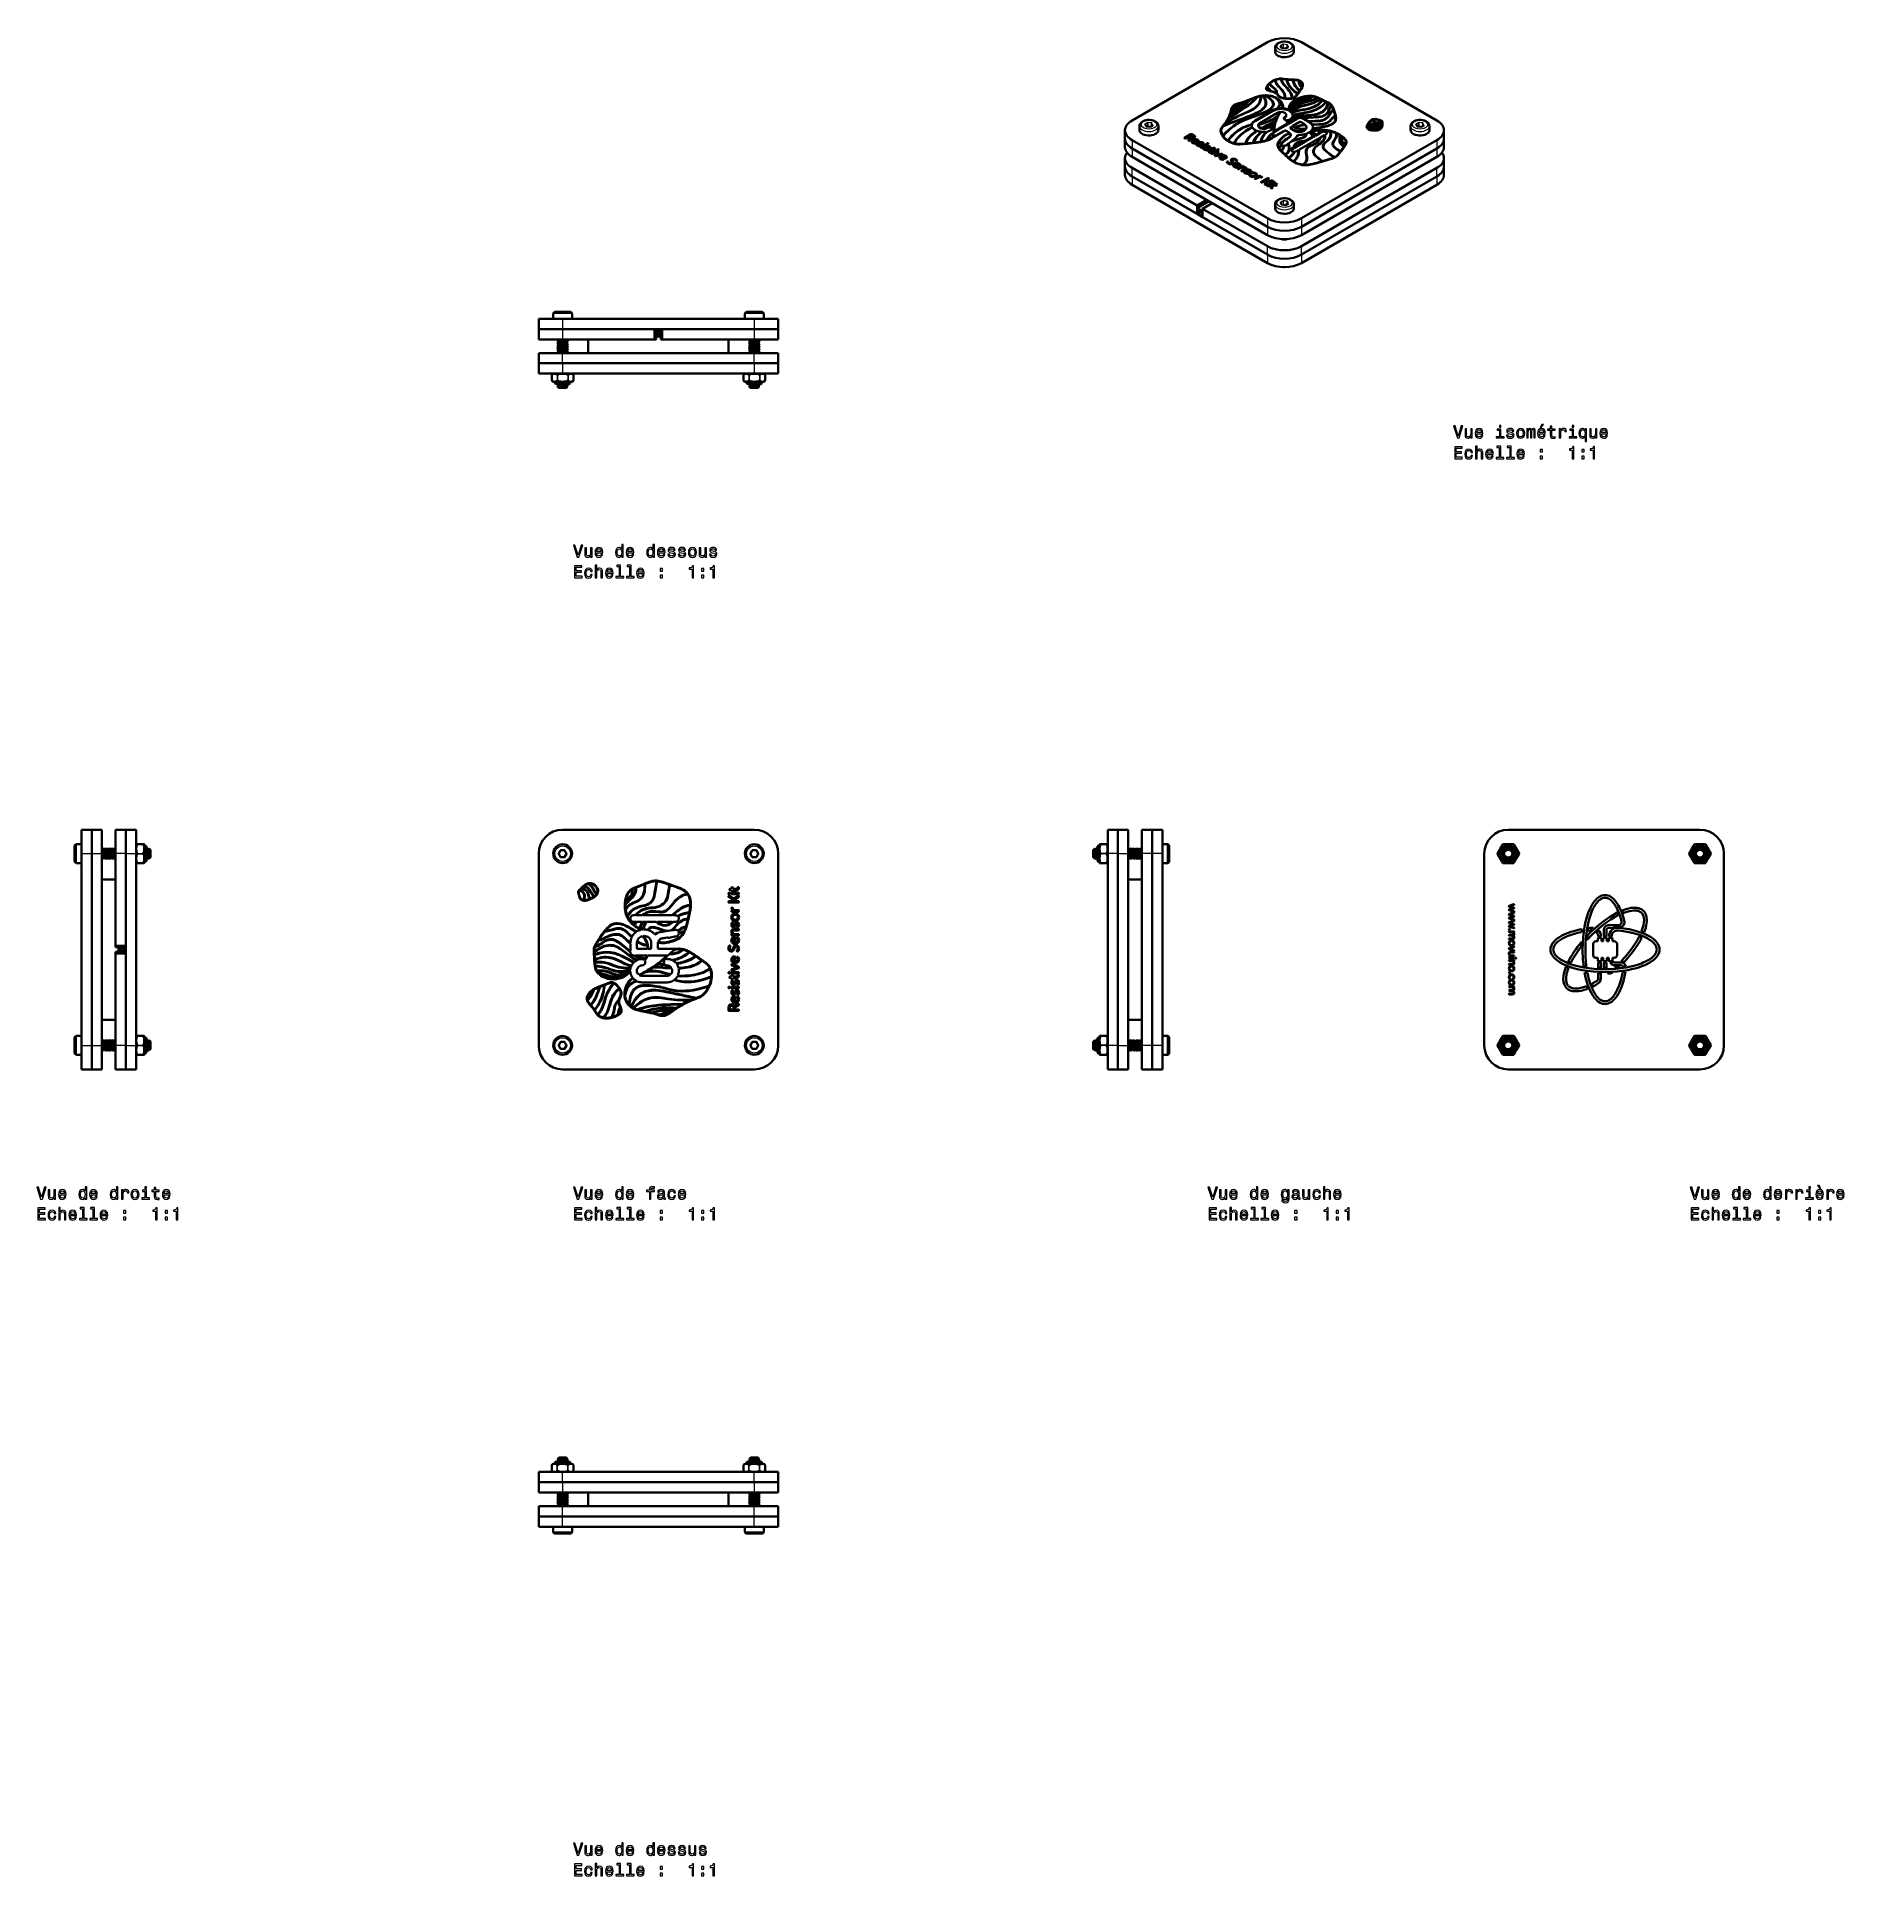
# Model space of a CAD drawing. Extents: x 413 to 941, y 150 to 687.
import ezdxf

# ---------------------------------------------------------------- set-up
doc = ezdxf.new("R2010")
doc.units = 0

msp = doc.modelspace()

# ---------------------------------------------------------------- linework, layer by layer
at = {"color": 7, "lineweight": 35}
for p, q in [((772.44, 685.52), (732.85, 662.66)), ((782.34, 685.52), (821.94, 662.66)), ((732.85, 656.95), (772.44, 634.08)), ((782.34, 634.08), (821.94, 656.95)), ((732.85, 654.5), (772.44, 631.63)), ((732.85, 654.5), (772.44, 631.63)), ((732.85, 652.05), (772.44, 629.18)), ((782.34, 631.63), (821.94, 654.5)), ((782.34, 631.63), (821.94, 654.5)), ((782.34, 629.18), (821.94, 652.05)), ((732.85, 648.78), (751.85, 637.81)), ((732.85, 646.33), (751.85, 635.36)), ((772.44, 623.47), (732.85, 646.33)), ((782.34, 625.92), (821.94, 648.78)), ((782.34, 623.47), (821.94, 646.33)), ((782.34, 623.47), (821.94, 646.33)), ((772.44, 621.02), (732.85, 643.88)), ((782.34, 621.02), (821.94, 643.88)), ((753.44, 636.89), (772.44, 625.92)), ((753.44, 634.44), (772.44, 623.47)), ((566.5, 604.73), (622.5, 604.73)), ((566.5, 601.73), (622.5, 601.73)), ((566.5, 601.73), (593.38, 601.73)), ((566.5, 598.73), (593.38, 598.73)), ((595.62, 601.73), (622.5, 601.73)), ((595.62, 598.73), (622.5, 598.73)), ((566.5, 594.73), (622.5, 594.73)), ((566.5, 591.73), (622.5, 591.73)), ((622.5, 591.73), (566.5, 591.73)), ((622.5, 588.73), (566.5, 588.73)), ((622.5, 455.5), (566.5, 455.5)), ((842.78, 455.5), (898.78, 455.5)), ((842.78, 455.5), (898.78, 455.5)), ((425.9, 392.5), (425.9, 448.5)), ((428.9, 392.5), (428.9, 448.5)), ((428.9, 392.5), (428.9, 448.5)), ((431.9, 392.5), (431.9, 448.5)), ((435.9, 421.62), (435.9, 448.5)), ((438.9, 421.62), (438.9, 448.5)), ((438.9, 448.5), (438.9, 392.5)), ((441.9, 448.5), (441.9, 392.5)), ((559.5, 392.5), (559.5, 448.5)), ((559.5, 448.5), (559.5, 392.5)), ((629.5, 392.5), (629.5, 448.5)), ((629.5, 392.5), (629.5, 448.5)), ((725.74, 448.5), (725.74, 392.5)), ((728.74, 448.5), (728.74, 392.5)), ((728.74, 448.5), (728.74, 392.5)), ((731.74, 448.5), (731.74, 392.5)), ((735.74, 448.5), (735.74, 392.5)), ((738.74, 392.5), (738.74, 448.5)), ((738.74, 448.5), (738.74, 392.5)), ((741.74, 392.5), (741.74, 448.5)), ((835.78, 421.62), (835.78, 448.5)), ((835.78, 448.5), (835.78, 392.5)), ((905.78, 448.5), (905.78, 392.5)), ((435.9, 392.5), (435.9, 419.38)), ((438.9, 392.5), (438.9, 419.38)), ((835.78, 392.5), (835.78, 419.38)), ((566.5, 385.5), (622.5, 385.5)), ((842.78, 385.5), (898.78, 385.5)), ((622.5, 267.9), (566.5, 267.9)), ((622.5, 264.9), (566.5, 264.9)), ((622.5, 264.9), (566.5, 264.9)), ((622.5, 261.9), (566.5, 261.9)), ((622.5, 257.9), (566.5, 257.9)), ((622.5, 254.9), (566.5, 254.9)), ((622.5, 254.9), (566.5, 254.9)), ((622.5, 251.9), (566.5, 251.9))]:
    msp.add_line(p, q, dxfattribs=at)
at = {"color": 7, "lineweight": 35, "ltscale": 0.028577}
for p, q in [((774.64, 682.75), (774.64, 683.89)), ((740.55, 659.89), (740.55, 661.03)), ((819.74, 659.89), (819.74, 661.03)), ((774.64, 637.02), (774.64, 638.17))]:
    msp.add_line(p, q, dxfattribs=at)
at = {"color": 7, "lineweight": 13, "ltscale": 0.016861}
for p, q in [((776.24, 684.45), (776.52, 683.84)), ((778.55, 684.15), (778.27, 684.76)), ((736.64, 661.59), (736.92, 660.97)), ((738.9, 661.24), (738.62, 661.85)), ((738.95, 661.29), (738.67, 661.9)), ((815.84, 661.59), (816.12, 660.97)), ((818.15, 661.29), (817.86, 661.9)), ((776.24, 638.72), (776.52, 638.11)), ((778.5, 638.38), (778.22, 638.99)), ((778.55, 638.43), (778.27, 639.04))]:
    msp.add_line(p, q, dxfattribs=at)
at = {"color": 7, "lineweight": 13, "ltscale": 0.022393}
for p, q in [((777.04, 684.95), (776.26, 684.5)), ((738.15, 660.78), (738.93, 661.23)), ((816.67, 662.03), (815.9, 661.58))]:
    msp.add_line(p, q, dxfattribs=at)
at = {"color": 7, "lineweight": 35, "ltscale": 0.01686}
msp.add_line((776.28, 684.43), (776.57, 683.82), dxfattribs=at)
at = {"color": 7, "lineweight": 13, "ltscale": 0.022392}
for p, q in [((777.08, 684.89), (776.3, 684.44)), ((777.75, 683.65), (778.53, 684.09)), ((737.44, 662.09), (736.67, 661.64)), ((816.64, 662.09), (815.86, 661.64)), ((817.35, 660.78), (818.12, 661.23)), ((777.04, 639.23), (776.26, 638.78)), ((777.75, 637.92), (778.53, 638.37))]:
    msp.add_line(p, q, dxfattribs=at)
at = {"color": 7, "lineweight": 13, "ltscale": 0.001213}
for p, q in [((776.3, 684.39), (776.3, 684.44)), ((736.7, 661.53), (736.7, 661.58)), ((815.9, 661.53), (815.9, 661.58)), ((776.3, 638.67), (776.3, 638.72))]:
    msp.add_line(p, q, dxfattribs=at)
at = {"color": 7, "lineweight": 13, "ltscale": 0.026804}
for p, q in [((776.59, 683.79), (777.65, 683.63)), ((778.18, 684.73), (777.12, 684.9)), ((778.2, 684.8), (777.14, 684.97)), ((816.19, 660.93), (817.25, 660.77)), ((817.78, 661.87), (816.72, 662.04)), ((778.2, 639.08), (777.14, 639.24))]:
    msp.add_line(p, q, dxfattribs=at)
at = {"color": 7, "lineweight": 35, "ltscale": 0.026806}
for p, q in [((776.6, 683.8), (777.66, 683.64)), ((816.2, 660.94), (817.26, 660.78))]:
    msp.add_line(p, q, dxfattribs=at)
at = {"color": 7, "lineweight": 13, "ltscale": 0.002202}
for p, q in [((777.01, 683.74), (777.08, 683.8)), ((816.61, 660.88), (816.67, 660.94))]:
    msp.add_line(p, q, dxfattribs=at)
at = {"color": 7, "lineweight": 13, "ltscale": 0.001009}
for p, q in [((777.07, 683.73), (777.1, 683.76)), ((816.67, 660.87), (816.7, 660.89))]:
    msp.add_line(p, q, dxfattribs=at)
at = {"color": 7, "lineweight": 13, "ltscale": 0.027277}
for p, q in [((777.08, 683.8), (777.08, 684.89)), ((777.12, 683.81), (777.12, 684.9)), ((737.48, 660.94), (737.48, 662.03)), ((737.53, 660.94), (737.53, 662.04)), ((816.72, 660.94), (816.72, 662.04)), ((777.08, 638.07), (777.08, 639.17)), ((777.12, 638.08), (777.12, 639.17))]:
    msp.add_line(p, q, dxfattribs=at)
at = {"color": 7, "lineweight": 13, "ltscale": 0.001325}
for p, q in [((777.12, 683.81), (777.1, 683.76)), ((737.53, 660.94), (737.51, 660.89)), ((816.72, 660.94), (816.7, 660.89))]:
    msp.add_line(p, q, dxfattribs=at)
at = {"color": 7, "lineweight": 13, "ltscale": 0.004038}
for p, q in [((777.26, 683.7), (777.1, 683.76)), ((737.66, 660.84), (737.51, 660.89)), ((816.85, 660.84), (816.7, 660.89)), ((777.26, 637.98), (777.1, 638.03))]:
    msp.add_line(p, q, dxfattribs=at)
at = {"color": 7, "lineweight": 35, "ltscale": 0.022392}
for p, q in [((777.72, 683.65), (778.5, 684.1)), ((817.32, 660.79), (818.1, 661.23))]:
    msp.add_line(p, q, dxfattribs=at)
at = {"color": 7, "lineweight": 13, "ltscale": 0.0205}
for p, q in [((778.18, 683.91), (778.18, 684.73)), ((738.59, 661.05), (738.59, 661.87)), ((817.78, 661.05), (817.78, 661.87)), ((778.18, 638.19), (778.18, 639.01))]:
    msp.add_line(p, q, dxfattribs=at)
at = {"color": 7, "lineweight": 13, "ltscale": 0.01686}
for p, q in [((778.5, 684.1), (778.22, 684.71)), ((818.1, 661.24), (817.82, 661.85))]:
    msp.add_line(p, q, dxfattribs=at)
at = {"color": 7, "lineweight": 13, "ltscale": 0.019479}
for p, q in [((778.22, 683.93), (778.22, 684.71)), ((738.62, 661.07), (738.62, 661.85)), ((817.82, 661.07), (817.82, 661.85)), ((778.22, 638.21), (778.22, 638.99))]:
    msp.add_line(p, q, dxfattribs=at)
at = {"color": 7, "lineweight": 35, "ltscale": 0.000189516}
for p, q in [((778.5, 684.1), (778.51, 684.1)), ((818.1, 661.23), (818.1, 661.24))]:
    msp.add_line(p, q, dxfattribs=at)
at = {"color": 7, "lineweight": 35, "ltscale": 0.028578}
for p, q in [((780.14, 682.75), (780.14, 683.89)), ((735.05, 659.89), (735.05, 661.03)), ((814.24, 659.89), (814.24, 661.03)), ((780.14, 637.02), (780.14, 638.17))]:
    msp.add_line(p, q, dxfattribs=at)
at = {"color": 7, "lineweight": 35, "ltscale": 0.004817}
for p, q in [((772.2, 672.53), (772.1, 672.36)), ((772.2, 672.28), (772.1, 672.12))]:
    msp.add_line(p, q, dxfattribs=at)
at = {"color": 7, "lineweight": 35, "ltscale": 0.006123}
for p, q in [((772.1, 672.36), (772.1, 672.12)), ((774.66, 674.58), (774.66, 674.33)), ((774.84, 674.34), (774.84, 674.1)), ((776.47, 674.9), (776.47, 674.65)), ((776.56, 674.89), (776.56, 674.65)), ((776.61, 674.77), (776.61, 674.52)), ((778.05, 674.72), (778.05, 674.48)), ((778.2, 674.59), (778.2, 674.34)), ((779.99, 674.49), (779.99, 674.24)), ((781.66, 674.38), (781.66, 674.13)), ((782.44, 672.29), (782.44, 672.05)), ((782.51, 672.46), (782.51, 672.21)), ((782.6, 672.97), (782.6, 672.72)), ((763.64, 667.57), (763.64, 667.32)), ((769.13, 669.41), (769.13, 669.16)), ((770.42, 669.76), (770.42, 669.51)), ((770.5, 669.89), (770.5, 669.64)), ((771.29, 669.88), (771.29, 669.63)), ((771.86, 667.81), (771.86, 667.56)), ((774.07, 667.43), (774.07, 667.19)), ((774.98, 670.9), (774.98, 670.65)), ((775.18, 670.58), (775.18, 670.34)), ((776.79, 666.83), (776.79, 666.58)), ((777.08, 666.23), (777.08, 665.98)), ((777.41, 669.79), (777.41, 669.54)), ((778.69, 666.53), (778.69, 666.29)), ((778.76, 666.79), (778.76, 666.54)), ((778.76, 666.78), (778.76, 666.54)), ((781.18, 670.49), (781.18, 670.25)), ((781.26, 670.6), (781.26, 670.36)), ((781.74, 671.24), (781.74, 670.99)), ((781.83, 671.37), (781.83, 671.12)), ((788.36, 668.63), (788.36, 668.39)), ((789.44, 668.09), (789.44, 667.85)), ((790.03, 667.8), (790.03, 667.55)), ((791.02, 667.07), (791.02, 666.83)), ((791.14, 667.19), (791.14, 666.94)), ((761.46, 664.57), (761.46, 664.32)), ((761.5, 664.69), (761.5, 664.45)), ((767.82, 661.47), (767.82, 661.22)), ((768.07, 662.03), (768.07, 661.78)), ((769.74, 661.28), (769.74, 661.03)), ((769.84, 660.96), (769.84, 660.71)), ((774.48, 661.56), (774.48, 661.31)), ((774.52, 661.72), (774.52, 661.48)), ((774.72, 662.37), (774.72, 662.13)), ((774.78, 662.55), (774.78, 662.31)), ((775.14, 666.11), (775.14, 665.87)), ((775.29, 666.14), (775.29, 665.89)), ((775.31, 663.83), (775.31, 663.58)), ((775.47, 664.15), (775.47, 663.91)), ((776.03, 665.12), (776.03, 664.87)), ((777.82, 663.97), (777.82, 663.72)), ((777.93, 664.29), (777.93, 664.05)), ((778.17, 662.48), (778.17, 662.24)), ((778.22, 662.36), (778.22, 662.12)), ((778.45, 661.85), (778.45, 661.6)), ((778.59, 661.93), (778.59, 661.68)), ((778.84, 665.98), (778.84, 665.73)), ((778.85, 665.68), (778.85, 665.43)), ((778.94, 665.62), (778.94, 665.37)), ((779.3, 665.35), (779.3, 665.11)), ((779.39, 665.25), (779.39, 665)), ((779.59, 665.03), (779.59, 664.79)), ((779.61, 665), (779.61, 664.75)), ((780.88, 663.25), (780.88, 663)), ((782.66, 663.48), (782.66, 663.23)), ((782.84, 663.37), (782.84, 663.13)), ((784.38, 662.49), (784.38, 662.24)), ((784.56, 662.38), (784.56, 662.14)), ((785.53, 661.41), (785.53, 661.17)), ((792.26, 663.31), (792.26, 663.06)), ((801.44, 661.11), (801.44, 660.87)), ((801.81, 661.84), (801.81, 661.59)), ((805.84, 661.11), (805.84, 660.87)), ((805.87, 661.27), (805.87, 661.03)), ((805.87, 661.26), (805.87, 661.01)), ((805.88, 661.49), (805.88, 661.24)), ((749.49, 658.01), (749.49, 657.76)), ((749.69, 657.6), (749.69, 657.35)), ((750.85, 657.98), (750.85, 657.73)), ((751.67, 655.78), (751.67, 655.54)), ((751.99, 656.7), (751.99, 656.46)), ((752.54, 656.27), (752.54, 656.02)), ((752.67, 655.49), (752.67, 655.25)), ((752.76, 656.02), (752.76, 655.78)), ((758.93, 659.64), (758.93, 659.4)), ((759.39, 658.26), (759.39, 658.01)), ((759.48, 658.12), (759.48, 657.88)), ((770.75, 660.47), (770.75, 660.23)), ((770.96, 660.44), (770.96, 660.19)), ((773.1, 660.82), (773.1, 660.57)), ((773.86, 660.43), (773.86, 660.18)), ((774.22, 658.93), (774.22, 658.68)), ((774.22, 658.88), (774.22, 658.64)), ((774.23, 659.31), (774.23, 659.07)), ((774.23, 659.08), (774.23, 658.84)), ((774.29, 660.49), (774.29, 660.24)), ((774.3, 660.63), (774.3, 660.39)), ((774.41, 659.76), (774.41, 659.51)), ((774.42, 659.53), (774.42, 659.29)), ((774.42, 659.52), (774.42, 659.27)), ((775.56, 655.57), (775.56, 655.32)), ((776.47, 656.15), (776.47, 655.9)), ((777.24, 656.74), (777.24, 656.49)), ((777.96, 657.29), (777.96, 657.04)), ((778.48, 655.86), (778.48, 655.61)), ((779.13, 660.59), (779.13, 660.35)), ((779.22, 658.53), (779.22, 658.29)), ((781.24, 658.4), (781.24, 658.15)), ((781.27, 659.57), (781.27, 659.32)), ((782.47, 659.63), (782.47, 659.38)), ((783.36, 660.05), (783.36, 659.8)), ((783.51, 660.17), (783.51, 659.92)), ((783.61, 658.45), (783.61, 658.21)), ((783.69, 658.75), (783.69, 658.51)), ((783.76, 660.53), (783.76, 660.29)), ((785.56, 657.92), (785.56, 657.67)), ((785.73, 658.02), (785.73, 657.77)), ((786.28, 658.33), (786.28, 658.09)), ((787.7, 657.6), (787.7, 657.35)), ((787.74, 659.17), (787.74, 658.93)), ((788.67, 659.79), (788.67, 659.55)), ((788.78, 659.62), (788.78, 659.37)), ((789.11, 658.07), (789.11, 657.83)), ((789.25, 658.5), (789.25, 658.25)), ((790.84, 658.56), (790.84, 658.31)), ((791.63, 655.82), (791.63, 655.58)), ((792.51, 658.3), (792.51, 658.06)), ((792.55, 658.89), (792.55, 658.65)), ((793.49, 657.87), (793.49, 657.62)), ((793.52, 658.53), (793.52, 658.28)), ((793.64, 658.29), (793.64, 658.05)), ((793.64, 656.96), (793.64, 656.71)), ((794.22, 656.9), (794.22, 656.65)), ((794.29, 657.83), (794.29, 657.59)), ((795.21, 655.82), (795.21, 655.58)), ((795.26, 655.93), (795.26, 655.68)), ((795.29, 656.09), (795.29, 655.84)), ((795.3, 656.09), (795.3, 655.84)), ((795.33, 656.31), (795.33, 656.06)), ((801.59, 660.83), (801.59, 660.59)), ((801.66, 660.52), (801.66, 660.27)), ((753.93, 654.56), (753.93, 654.31)), ((754.56, 655.1), (754.56, 654.85)), ((754.7, 654.32), (754.7, 654.08)), ((754.78, 654.85), (754.78, 654.61)), ((755.61, 653.59), (755.61, 653.34)), ((756.41, 654.48), (756.41, 654.23)), ((756.69, 654.32), (756.69, 654.07)), ((758, 653.58), (758, 653.33)), ((758.93, 652.95), (758.93, 652.7)), ((760.82, 650.65), (760.82, 650.41)), ((760.98, 650.58), (760.98, 650.34)), ((761.27, 650.22), (761.27, 649.97)), ((761.94, 651.36), (761.94, 651.11)), ((762.06, 650.34), (762.06, 650.09)), ((762.15, 651.04), (762.15, 650.8)), ((763.21, 651.3), (763.21, 651.05)), ((775.78, 654.73), (775.78, 654.48)), ((775.85, 654.59), (775.85, 654.35)), ((776.49, 655.47), (776.49, 655.22)), ((777.19, 655.27), (777.19, 655.03)), ((778.65, 654.5), (778.65, 654.26)), ((780.07, 654.74), (780.07, 654.5)), ((780.15, 653.53), (780.15, 653.28)), ((780.26, 654.85), (780.26, 654.61)), ((781.52, 654.03), (781.52, 653.79)), ((783.87, 651.79), (783.87, 651.55)), ((793.68, 653.61), (793.68, 653.37)), ((794.77, 655.07), (794.77, 654.83)), ((794.85, 655.18), (794.85, 654.94)), ((764.17, 649.67), (764.17, 649.43)), ((765.88, 648.68), (765.88, 648.44)), ((766.07, 648.96), (766.07, 648.72)), ((766.48, 648.22), (766.48, 647.97)), ((766.62, 647.44), (766.62, 647.2)), ((766.7, 647.97), (766.7, 647.73)), ((767.41, 647.27), (767.41, 647.03)), ((771.99, 645.16), (771.99, 644.92)), ((773.55, 643.48), (773.55, 643.23)), ((773.72, 643.13), (773.72, 642.89)), ((774.27, 643.89), (774.27, 643.65)), ((774.51, 644.03), (774.51, 643.78)), ((774.8, 643.86), (774.8, 643.62))]:
    msp.add_line(p, q, dxfattribs=at)
at = {"color": 7, "lineweight": 35, "ltscale": 0.006125}
for p, q in [((772.19, 671.99), (772.19, 671.75)), ((773.14, 673.5), (773.14, 673.26)), ((774.76, 674.61), (774.76, 674.37)), ((781.58, 674.28), (781.58, 674.04)), ((781.75, 674.34), (781.75, 674.1)), ((781.76, 674.09), (781.76, 673.85)), ((763.5, 667.4), (763.5, 667.15)), ((775.94, 667.52), (775.94, 667.27)), ((776.69, 666.26), (776.69, 666.01)), ((776.88, 666.24), (776.88, 666)), ((778.74, 666.73), (778.74, 666.49)), ((759.96, 661.83), (759.96, 661.58)), ((767.86, 661.61), (767.86, 661.36)), ((775.54, 666.19), (775.54, 665.94)), ((778.1, 662.75), (778.1, 662.5)), ((778.66, 665.78), (778.66, 665.53)), ((779.06, 665.53), (779.06, 665.28)), ((779.67, 664.89), (779.67, 664.65)), ((781.12, 663.39), (781.12, 663.15)), ((785.48, 661.52), (785.48, 661.28)), ((801.47, 661.19), (801.47, 660.95)), ((806.06, 661.87), (806.06, 661.63)), ((750.58, 656.53), (750.58, 656.29)), ((751.75, 655.79), (751.75, 655.55)), ((751.91, 655.72), (751.91, 655.48)), ((771.79, 660.48), (771.79, 660.24)), ((772.85, 660.82), (772.85, 660.58)), ((778.66, 655.71), (778.66, 655.47)), ((778.92, 658.02), (778.92, 657.78)), ((783.33, 656.63), (783.33, 656.38)), ((783.56, 656.76), (783.56, 656.52)), ((783.8, 660.76), (783.8, 660.51)), ((786.46, 658.43), (786.46, 658.19)), ((787.51, 659.77), (787.51, 659.53)), ((787.58, 659.08), (787.58, 658.84)), ((788.6, 659.6), (788.6, 659.35)), ((790.74, 659.53), (790.74, 659.28)), ((792.47, 659.08), (792.47, 658.83)), ((801.72, 660.42), (801.72, 660.17)), ((753.7, 654.62), (753.7, 654.37)), ((753.77, 654.62), (753.77, 654.38)), ((755.45, 653.93), (755.45, 653.69)), ((756.16, 654.35), (756.16, 654.1)), ((758.76, 651.81), (758.76, 651.56)), ((760.18, 651.97), (760.18, 651.73)), ((760.7, 650.64), (760.7, 650.39)), ((783.83, 653.54), (783.83, 653.3)), ((785.92, 653.61), (785.92, 653.37)), ((788.79, 655.02), (788.79, 654.78)), ((793.76, 653.72), (793.76, 653.47)), ((762.75, 649.5), (762.75, 649.26)), ((765.62, 647.73), (765.62, 647.49)), ((765.69, 647.74), (765.69, 647.5)), ((765.85, 647.67), (765.85, 647.43)), ((767.47, 646.78), (767.47, 646.54)), ((768.98, 646.82), (768.98, 646.57)), ((772.06, 644.83), (772.06, 644.59)), ((772.31, 644.98), (772.31, 644.73)), ((571.23, 251.9), (571.48, 251.9))]:
    msp.add_line(p, q, dxfattribs=at)
at = {"color": 7, "lineweight": 13, "ltscale": 0.005423}
msp.add_line((772.25, 671.8), (772.25, 671.58), dxfattribs=at)
at = {"color": 7, "lineweight": 35, "ltscale": 0.002943}
msp.add_line((772.31, 672.39), (772.37, 672.49), dxfattribs=at)
at = {"color": 7, "lineweight": 35, "ltscale": 0.004158}
msp.add_line((772.31, 672.39), (772.31, 672.22), dxfattribs=at)
at = {"color": 7, "lineweight": 13, "ltscale": 0.006123}
for p, q in [((772.65, 673.21), (772.65, 672.96)), ((778.14, 674.71), (778.14, 674.46)), ((782.42, 672.26), (782.42, 672.01)), ((782.52, 672.48), (782.52, 672.24)), ((782.65, 673.55), (782.65, 673.31)), ((765.7, 668.23), (765.7, 667.99)), ((767.29, 668.84), (767.29, 668.59)), ((770.59, 669.91), (770.59, 669.66)), ((774.04, 667.18), (774.04, 666.93)), ((778.72, 666.67), (778.72, 666.42)), ((781.73, 671.23), (781.73, 670.98)), ((759.38, 661.1), (759.38, 660.85)), ((759.45, 661.19), (759.45, 660.95)), ((759.66, 661.45), (759.66, 661.2)), ((760.89, 663.3), (760.89, 663.05)), ((760.95, 663.41), (760.95, 663.17)), ((761.66, 665.28), (761.66, 665.04)), ((761.83, 665.9), (761.83, 665.66)), ((761.86, 665.99), (761.86, 665.75)), ((768.81, 662.68), (768.81, 662.43)), ((774.02, 665.68), (774.02, 665.44)), ((777.49, 663.68), (777.49, 663.44)), ((781.3, 663.49), (781.3, 663.25)), ((781.98, 663.65), (781.98, 663.4)), ((782.65, 663.48), (782.65, 663.24)), ((790.63, 664.62), (790.63, 664.37)), ((801.85, 661.9), (801.85, 661.65)), ((802.3, 662.45), (802.3, 662.21)), ((805.93, 662.47), (805.93, 662.22)), ((806.06, 662.14), (806.06, 661.9)), ((806.06, 661.81), (806.06, 661.57)), ((806.06, 661.75), (806.06, 661.5)), ((749.92, 657.76), (749.92, 657.52)), ((750.69, 657.77), (750.69, 657.53)), ((750.8, 656.23), (750.8, 655.99)), ((750.88, 658.38), (750.88, 658.13)), ((751.11, 658.23), (751.11, 657.99)), ((751.22, 658.12), (751.22, 657.87)), ((751.97, 655.6), (751.97, 655.35)), ((752.07, 657.04), (752.07, 656.8)), ((752.76, 656.01), (752.76, 655.76)), ((754.22, 655.64), (754.22, 655.4)), ((759.48, 658.11), (759.48, 657.87)), ((770.17, 660.67), (770.17, 660.43)), ((772.28, 660.67), (772.28, 660.43)), ((773.64, 660.67), (773.64, 660.42)), ((774.18, 658.57), (774.18, 658.32)), ((774.19, 658.63), (774.19, 658.39)), ((774.23, 659.14), (774.23, 658.9)), ((774.24, 660), (774.24, 659.76)), ((774.31, 660.68), (774.31, 660.44)), ((776.77, 656.38), (776.77, 656.13)), ((777.89, 657.25), (777.89, 657.01)), ((778.26, 657.51), (778.26, 657.27)), ((780.19, 659.91), (780.19, 659.66)), ((783.58, 658.32), (783.58, 658.08)), ((787.44, 659.88), (787.44, 659.63)), ((788.26, 659.47), (788.26, 659.23)), ((788.64, 659.9), (788.64, 659.66)), ((789.6, 659.47), (789.6, 659.23)), ((793.47, 657.4), (793.47, 657.16)), ((794.18, 657.51), (794.18, 657.26)), ((794.24, 656.72), (794.24, 656.47)), ((752.15, 655.44), (752.15, 655.19)), ((752.61, 655.41), (752.61, 655.16)), ((753.99, 654.43), (753.99, 654.18)), ((754.18, 654.27), (754.18, 654.03)), ((754.96, 654.56), (754.96, 654.31)), ((755.55, 655.03), (755.55, 654.79)), ((756.3, 654.54), (756.3, 654.3)), ((756.74, 654.67), (756.74, 654.43)), ((757.27, 653.89), (757.27, 653.64)), ((757.65, 652.6), (757.65, 652.35)), ((757.81, 653.56), (757.81, 653.31)), ((758.99, 651.51), (758.99, 651.26)), ((760.26, 652.31), (760.26, 652.07)), ((761.94, 650.18), (761.94, 649.94)), ((762.06, 650.33), (762.06, 650.09)), ((762.15, 651.04), (762.15, 650.8)), ((762.34, 650.66), (762.34, 650.41)), ((775.86, 654.58), (775.86, 654.33)), ((778.72, 655.36), (778.72, 655.12)), ((783.96, 652.54), (783.96, 652.29)), ((793.34, 653.16), (793.34, 652.92)), ((793.49, 653.37), (793.49, 653.12)), ((793.66, 653.59), (793.66, 653.35)), ((762.97, 649.21), (762.97, 648.96)), ((764.25, 650.01), (764.25, 649.77)), ((765.65, 648.46), (765.65, 648.21)), ((765.91, 647.55), (765.91, 647.3)), ((766.1, 647.39), (766.1, 647.14)), ((766.7, 647.96), (766.7, 647.71)), ((767.68, 646.49), (767.68, 646.24)), ((770.02, 646.52), (770.02, 646.28)), ((772.49, 645.79), (772.49, 645.54)), ((773.64, 644.43), (773.64, 644.19)), ((774.41, 644.09), (774.41, 643.84)), ((774.85, 644.22), (774.85, 643.97))]:
    msp.add_line(p, q, dxfattribs=at)
at = {"color": 7, "lineweight": 35, "ltscale": 0.002422}
msp.add_line((772.99, 673.57), (772.92, 673.5), dxfattribs=at)
at = {"color": 7, "lineweight": 35, "ltscale": 0.00567}
msp.add_line((772.92, 673.5), (772.92, 673.27), dxfattribs=at)
at = {"color": 7, "lineweight": 35, "ltscale": 0.005653}
msp.add_line((772.92, 673.5), (772.92, 673.27), dxfattribs=at)
at = {"color": 7, "lineweight": 13, "ltscale": 0.005486}
msp.add_line((772.99, 673.57), (772.99, 673.35), dxfattribs=at)
at = {"color": 7, "lineweight": 35, "ltscale": 0.003891}
msp.add_line((773.14, 673.46), (773.03, 673.35), dxfattribs=at)
at = {"color": 7, "lineweight": 35, "ltscale": 0.000257982}
msp.add_line((773.14, 673.5), (773.15, 673.51), dxfattribs=at)
at = {"color": 7, "lineweight": 35, "ltscale": 0.002536}
msp.add_line((774.66, 674.44), (774.65, 674.34), dxfattribs=at)
at = {"color": 7, "lineweight": 35, "ltscale": 0.002603}
msp.add_line((774.76, 674.61), (774.66, 674.58), dxfattribs=at)
at = {"color": 7, "lineweight": 35, "ltscale": 0.004955}
msp.add_line((774.66, 674.44), (774.66, 674.24), dxfattribs=at)
at = {"color": 7, "lineweight": 35, "ltscale": 0.002602}
msp.add_line((774.76, 674.37), (774.66, 674.33), dxfattribs=at)
at = {"color": 7, "lineweight": 35, "ltscale": 0.002068}
msp.add_line((774.84, 674.4), (774.76, 674.37), dxfattribs=at)
at = {"color": 7, "lineweight": 35, "ltscale": 0.00022489}
msp.add_line((774.85, 674.52), (774.86, 674.52), dxfattribs=at)
at = {"color": 7, "lineweight": 35, "ltscale": 0.000369266}
msp.add_line((776.42, 674.78), (776.42, 674.77), dxfattribs=at)
at = {"color": 7, "lineweight": 35, "ltscale": 0.000520325}
msp.add_line((776.42, 674.78), (776.42, 674.76), dxfattribs=at)
at = {"color": 7, "lineweight": 35, "ltscale": 0.00125}
for p, q in [((776.47, 674.65), (776.42, 674.65)), ((593.38, 601.73), (593.42, 601.73)), ((595.62, 601.73), (595.58, 601.73)), ((438.9, 421.62), (438.9, 421.57)), ((438.9, 419.38), (438.9, 419.42))]:
    msp.add_line(p, q, dxfattribs=at)
at = {"color": 7, "lineweight": 35, "ltscale": 0.002353}
for p, q in [((776.56, 674.89), (776.47, 674.9)), ((776.56, 674.65), (776.47, 674.65)), ((576.61, 401.43), (576.67, 401.36))]:
    msp.add_line(p, q, dxfattribs=at)
at = {"color": 7, "lineweight": 35, "ltscale": 0.002502}
msp.add_line((776.66, 674.89), (776.56, 674.89), dxfattribs=at)
at = {"color": 7, "lineweight": 35, "ltscale": 0.001122}
msp.add_line((776.61, 674.65), (776.56, 674.65), dxfattribs=at)
at = {"color": 7, "lineweight": 35, "ltscale": 0.001061}
msp.add_line((776.61, 674.78), (776.65, 674.78), dxfattribs=at)
at = {"color": 7, "lineweight": 35, "ltscale": 0.000402835}
msp.add_line((776.61, 674.77), (776.61, 674.78), dxfattribs=at)
at = {"color": 7, "lineweight": 35, "ltscale": 0.002731}
msp.add_line((776.66, 674.89), (776.66, 674.78), dxfattribs=at)
at = {"color": 7, "lineweight": 35, "ltscale": 0.007199}
msp.add_line((777.72, 674.66), (778, 674.61), dxfattribs=at)
at = {"color": 7, "lineweight": 35, "ltscale": 0.007125}
msp.add_line((778.05, 674.72), (777.77, 674.76), dxfattribs=at)
at = {"color": 7, "lineweight": 13, "ltscale": 0.002815}
msp.add_line((777.77, 674.76), (777.77, 674.65), dxfattribs=at)
at = {"color": 7, "lineweight": 35, "ltscale": 6.15101e-05}
msp.add_line((778, 674.61), (778, 674.61), dxfattribs=at)
at = {"color": 7, "lineweight": 35, "ltscale": 0.000542939}
msp.add_line((778.05, 674.48), (778.03, 674.48), dxfattribs=at)
at = {"color": 7, "lineweight": 35, "ltscale": 0.002397}
for p, q in [((778.14, 674.71), (778.05, 674.72)), ((778.14, 674.46), (778.05, 674.48))]:
    msp.add_line(p, q, dxfattribs=at)
at = {"color": 7, "lineweight": 35, "ltscale": 0.00142}
for p, q in [((778.2, 674.45), (778.14, 674.46)), ((601.86, 420.59), (601.8, 420.6))]:
    msp.add_line(p, q, dxfattribs=at)
at = {"color": 7, "lineweight": 35, "ltscale": 0.00625}
msp.add_line((778.2, 674.59), (778.45, 674.56), dxfattribs=at)
at = {"color": 7, "lineweight": 13, "ltscale": 0.002756}
msp.add_line((778.48, 674.66), (778.48, 674.55), dxfattribs=at)
at = {"color": 7, "lineweight": 35, "ltscale": 0.003547}
msp.add_line((779.65, 674.5), (779.8, 674.49), dxfattribs=at)
at = {"color": 7, "lineweight": 35, "ltscale": 0.00624}
msp.add_line((779.91, 674.6), (779.66, 674.6), dxfattribs=at)
at = {"color": 7, "lineweight": 35, "ltscale": 0.002386}
msp.add_line((779.91, 674.35), (779.82, 674.36), dxfattribs=at)
at = {"color": 7, "lineweight": 13, "ltscale": 0.006125}
for p, q in [((779.91, 674.6), (779.91, 674.35)), ((769.2, 669.56), (769.2, 669.32)), ((761.68, 665.36), (761.68, 665.12)), ((785.63, 661.21), (785.63, 660.97)), ((791.8, 665.9), (791.8, 665.65)), ((792.08, 662.48), (792.08, 662.23)), ((750.12, 658.71), (750.12, 658.46)), ((750.31, 658.71), (750.31, 658.46)), ((750.52, 657.02), (750.52, 656.78)), ((752.94, 655.73), (752.94, 655.48)), ((753.52, 656.2), (753.52, 655.96)), ((758.77, 659.98), (758.77, 659.74)), ((775.39, 655.82), (775.39, 655.57)), ((779.24, 660.45), (779.24, 660.21)), ((783.17, 659.91), (783.17, 659.66)), ((794.39, 657.95), (794.39, 657.7)), ((795.33, 656.28), (795.33, 656.04)), ((754.64, 654.24), (754.64, 653.99)), ((754.78, 654.84), (754.78, 654.59)), ((758.71, 652.29), (758.71, 652.05)), ((777.12, 655.05), (777.12, 654.8)), ((778.75, 655.24), (778.75, 654.99)), ((779.57, 654.45), (779.57, 654.21)), ((762.7, 649.99), (762.7, 649.75)), ((765.08, 649.37), (765.08, 649.13)), ((766.55, 647.36), (766.55, 647.11)), ((766.88, 647.68), (766.88, 647.43)), ((767.47, 648.15), (767.47, 647.91)), ((769.02, 647.26), (769.02, 647.01))]:
    msp.add_line(p, q, dxfattribs=at)
at = {"color": 7, "lineweight": 35, "ltscale": 0.001858}
msp.add_line((779.99, 674.35), (779.91, 674.35), dxfattribs=at)
at = {"color": 7, "lineweight": 13, "ltscale": 0.002722}
for p, q in [((780.39, 674.58), (780.39, 674.47)), ((786.09, 661.53), (786.09, 661.42))]:
    msp.add_line(p, q, dxfattribs=at)
at = {"color": 7, "lineweight": 35, "ltscale": 0.000318613}
msp.add_line((781.56, 674.29), (781.58, 674.28), dxfattribs=at)
at = {"color": 7, "lineweight": 35, "ltscale": 0.001782}
msp.add_line((781.58, 674.04), (781.57, 673.96), dxfattribs=at)
at = {"color": 7, "lineweight": 35, "ltscale": 0.002294}
msp.add_line((781.66, 674.13), (781.58, 674.16), dxfattribs=at)
at = {"color": 7, "lineweight": 35, "ltscale": 0.002453}
msp.add_line((781.75, 674.34), (781.66, 674.38), dxfattribs=at)
at = {"color": 7, "lineweight": 35, "ltscale": 0.002454}
msp.add_line((781.75, 674.1), (781.66, 674.13), dxfattribs=at)
at = {"color": 7, "lineweight": 35, "ltscale": 0.002705}
msp.add_line((781.76, 674.09), (781.76, 674.2), dxfattribs=at)
at = {"color": 7, "lineweight": 35, "ltscale": 0.000134589}
msp.add_line((782.03, 674.21), (782.02, 674.21), dxfattribs=at)
at = {"color": 7, "lineweight": 13, "ltscale": 0.004076}
msp.add_line((782.02, 674.21), (782.02, 674.05), dxfattribs=at)
at = {"color": 7, "lineweight": 35, "ltscale": 0.002301}
msp.add_line((782.11, 674.16), (782.03, 674.21), dxfattribs=at)
at = {"color": 7, "lineweight": 35, "ltscale": 0.004082}
for p, q in [((782.03, 674.21), (782.03, 674.05)), ((787.34, 659.87), (787.34, 659.71))]:
    msp.add_line(p, q, dxfattribs=at)
at = {"color": 7, "lineweight": 13, "ltscale": 0.004379}
msp.add_line((782.11, 674.16), (782.11, 673.99), dxfattribs=at)
at = {"color": 7, "lineweight": 35, "ltscale": 0.000986153}
for p, q in [((782.44, 672.29), (782.42, 672.26)), ((782.44, 672.05), (782.42, 672.01))]:
    msp.add_line(p, q, dxfattribs=at)
at = {"color": 7, "lineweight": 35, "ltscale": 0.002442}
for p, q in [((782.51, 672.21), (782.44, 672.29)), ((575.72, 402.78), (575.77, 402.69))]:
    msp.add_line(p, q, dxfattribs=at)
at = {"color": 7, "lineweight": 35, "ltscale": 0.000652222}
for p, q in [((782.52, 672.48), (782.51, 672.46)), ((782.52, 672.24), (782.51, 672.21))]:
    msp.add_line(p, q, dxfattribs=at)
at = {"color": 7, "lineweight": 35, "ltscale": 0.00206}
msp.add_line((782.61, 672.23), (782.64, 672.3), dxfattribs=at)
at = {"color": 7, "lineweight": 13, "ltscale": 0.004826}
msp.add_line((762.61, 667.11), (762.61, 666.91), dxfattribs=at)
at = {"color": 7, "lineweight": 35, "ltscale": 0.00352}
msp.add_line((763.64, 667.32), (763.5, 667.28), dxfattribs=at)
at = {"color": 7, "lineweight": 35, "ltscale": 0.011013}
msp.add_line((764.06, 667.7), (763.64, 667.57), dxfattribs=at)
at = {"color": 7, "lineweight": 35, "ltscale": 0.000802238}
msp.add_line((763.67, 667.33), (763.64, 667.32), dxfattribs=at)
at = {"color": 7, "lineweight": 35, "ltscale": 0.009695}
msp.add_line((763.77, 667.49), (764.14, 667.6), dxfattribs=at)
at = {"color": 7, "lineweight": 13, "ltscale": 0.003079}
msp.add_line((764.06, 667.7), (764.06, 667.57), dxfattribs=at)
at = {"color": 7, "lineweight": 35, "ltscale": 0.005551}
msp.add_line((765.54, 668.05), (765.54, 667.83), dxfattribs=at)
at = {"color": 7, "lineweight": 35, "ltscale": 0.00436}
msp.add_line((765.7, 667.99), (765.54, 667.93), dxfattribs=at)
at = {"color": 7, "lineweight": 35, "ltscale": 0.004272}
msp.add_line((765.86, 668.29), (765.7, 668.23), dxfattribs=at)
at = {"color": 7, "lineweight": 13, "ltscale": 0.003543}
msp.add_line((765.86, 668.29), (765.86, 668.15), dxfattribs=at)
at = {"color": 7, "lineweight": 35, "ltscale": 0.002091}
msp.add_line((765.88, 668.17), (765.96, 668.2), dxfattribs=at)
at = {"color": 7, "lineweight": 35, "ltscale": 0.005856}
msp.add_line((767.16, 668.66), (767.16, 668.42), dxfattribs=at)
at = {"color": 7, "lineweight": 35, "ltscale": 0.003481}
msp.add_line((767.29, 668.59), (767.16, 668.54), dxfattribs=at)
at = {"color": 7, "lineweight": 35, "ltscale": 0.004406}
msp.add_line((767.45, 668.9), (767.29, 668.84), dxfattribs=at)
at = {"color": 7, "lineweight": 35, "ltscale": 0.001314}
msp.add_line((767.34, 668.61), (767.29, 668.59), dxfattribs=at)
at = {"color": 7, "lineweight": 13, "ltscale": 0.004175}
msp.add_line((767.45, 668.9), (767.45, 668.74), dxfattribs=at)
at = {"color": 7, "lineweight": 35, "ltscale": 0.001651}
for p, q in [((767.5, 668.79), (767.56, 668.82)), ((774.19, 658.63), (774.18, 658.57)), ((774.19, 658.39), (774.18, 658.32))]:
    msp.add_line(p, q, dxfattribs=at)
at = {"color": 7, "lineweight": 35, "ltscale": 0.001975}
msp.add_line((769.2, 669.32), (769.13, 669.29), dxfattribs=at)
at = {"color": 7, "lineweight": 35, "ltscale": 0.00362}
msp.add_line((769.34, 669.61), (769.2, 669.56), dxfattribs=at)
at = {"color": 7, "lineweight": 35, "ltscale": 0.002476}
msp.add_line((769.3, 669.35), (769.2, 669.32), dxfattribs=at)
at = {"color": 7, "lineweight": 35, "ltscale": 0.004945}
msp.add_line((769.34, 669.61), (769.34, 669.41), dxfattribs=at)
at = {"color": 7, "lineweight": 35, "ltscale": 0.000607601}
msp.add_line((769.41, 669.5), (769.43, 669.51), dxfattribs=at)
at = {"color": 7, "lineweight": 35, "ltscale": 0.001861}
msp.add_line((770.5, 669.64), (770.42, 669.63), dxfattribs=at)
at = {"color": 7, "lineweight": 35, "ltscale": 0.002431}
for p, q in [((770.59, 669.91), (770.5, 669.89)), ((770.59, 669.66), (770.5, 669.64))]:
    msp.add_line(p, q, dxfattribs=at)
at = {"color": 7, "lineweight": 35, "ltscale": 0.000361981}
msp.add_line((770.61, 669.66), (770.59, 669.66), dxfattribs=at)
at = {"color": 7, "lineweight": 35, "ltscale": 0.000809253}
msp.add_line((770.61, 669.8), (770.65, 669.8), dxfattribs=at)
at = {"color": 7, "lineweight": 35, "ltscale": 0.002445}
msp.add_line((771.17, 669.98), (771.07, 669.97), dxfattribs=at)
at = {"color": 7, "lineweight": 35, "ltscale": 0.002766}
for p, q in [((771.07, 669.97), (771.07, 669.86)), ((768.04, 656.14), (768.04, 656.03)), ((770.87, 646.16), (770.87, 646.05)), ((782.76, 649.75), (782.76, 649.64))]:
    msp.add_line(p, q, dxfattribs=at)
at = {"color": 7, "lineweight": 35, "ltscale": 0.005756}
for p, q in [((771.17, 669.98), (771.17, 669.75)), ((776.41, 653.86), (776.41, 653.63))]:
    msp.add_line(p, q, dxfattribs=at)
at = {"color": 7, "lineweight": 35, "ltscale": 0.002929}
msp.add_line((771.29, 669.74), (771.17, 669.74), dxfattribs=at)
at = {"color": 7, "lineweight": 35, "ltscale": 0.000335294}
msp.add_line((771.76, 669.9), (771.77, 669.89), dxfattribs=at)
at = {"color": 7, "lineweight": 35, "ltscale": 0.002064}
msp.add_line((771.77, 669.89), (771.85, 669.9), dxfattribs=at)
at = {"color": 7, "lineweight": 35, "ltscale": 0.001236}
msp.add_line((771.86, 670.01), (771.81, 670.01), dxfattribs=at)
at = {"color": 7, "lineweight": 13, "ltscale": 0.002884}
for p, q in [((771.81, 670.01), (771.81, 669.9)), ((803.08, 660.5), (803.08, 660.38))]:
    msp.add_line(p, q, dxfattribs=at)
at = {"color": 7, "lineweight": 35, "ltscale": 0.000127774}
msp.add_line((771.86, 670.01), (771.86, 670.01), dxfattribs=at)
at = {"color": 7, "lineweight": 35, "ltscale": 0.001312}
msp.add_line((771.91, 670.01), (771.86, 670.01), dxfattribs=at)
at = {"color": 7, "lineweight": 35, "ltscale": 0.002856}
for p, q in [((771.86, 670.01), (771.86, 669.89)), ((758.16, 654.06), (758.07, 654)), ((774.14, 644.72), (774.24, 644.78)), ((774.54, 644.61), (774.44, 644.55))]:
    msp.add_line(p, q, dxfattribs=at)
at = {"color": 7, "lineweight": 35, "ltscale": 0.002867}
msp.add_line((771.86, 670.01), (771.86, 669.9), dxfattribs=at)
at = {"color": 7, "lineweight": 35, "ltscale": 0.00387}
msp.add_line((771.91, 670.01), (771.91, 669.86), dxfattribs=at)
at = {"color": 7, "lineweight": 35, "ltscale": 0.001481}
msp.add_line((772.1, 669.76), (772.04, 669.77), dxfattribs=at)
at = {"color": 7, "lineweight": 35, "ltscale": 0.004285}
msp.add_line((772.1, 669.9), (772.1, 669.72), dxfattribs=at)
at = {"color": 7, "lineweight": 35, "ltscale": 0.004837}
for p, q in [((773.15, 671.34), (772.96, 671.39)), ((735.74, 449.89), (735.64, 449.72)), ((722.74, 393.89), (722.64, 393.72)), ((735.74, 393.89), (735.64, 393.72))]:
    msp.add_line(p, q, dxfattribs=at)
at = {"color": 7, "lineweight": 13, "ltscale": 0.00303}
msp.add_line((772.96, 671.39), (772.96, 671.27), dxfattribs=at)
at = {"color": 7, "lineweight": 35, "ltscale": 0.003027}
msp.add_line((773.15, 671.34), (773.15, 671.22), dxfattribs=at)
at = {"color": 7, "lineweight": 35, "ltscale": 0.007604}
msp.add_line((773.22, 671.2), (773.52, 671.13), dxfattribs=at)
at = {"color": 7, "lineweight": 35, "ltscale": 0.005743}
msp.add_line((773.59, 671.23), (773.37, 671.29), dxfattribs=at)
at = {"color": 7, "lineweight": 35, "ltscale": 0.002934}
msp.add_line((773.37, 671.29), (773.37, 671.17), dxfattribs=at)
at = {"color": 7, "lineweight": 35, "ltscale": 0.002917}
for p, q in [((773.59, 671.23), (773.59, 671.12)), ((784.53, 659.12), (784.63, 659.19))]:
    msp.add_line(p, q, dxfattribs=at)
at = {"color": 7, "lineweight": 35, "ltscale": 0.006263}
msp.add_line((774.56, 669.37), (774.78, 669.26), dxfattribs=at)
at = {"color": 7, "lineweight": 35, "ltscale": 0.006352}
msp.add_line((774.9, 669.34), (774.67, 669.45), dxfattribs=at)
at = {"color": 7, "lineweight": 35, "ltscale": 0.003513}
msp.add_line((774.67, 669.45), (774.67, 669.31), dxfattribs=at)
at = {"color": 7, "lineweight": 35, "ltscale": 0.000345981}
msp.add_line((774.78, 669.26), (774.79, 669.25), dxfattribs=at)
at = {"color": 7, "lineweight": 35, "ltscale": 0.002217}
msp.add_line((774.87, 670.65), (774.94, 670.6), dxfattribs=at)
at = {"color": 7, "lineweight": 35, "ltscale": 0.004944}
msp.add_line((774.9, 669.34), (774.9, 669.15), dxfattribs=at)
at = {"color": 7, "lineweight": 35, "ltscale": 0.002675}
msp.add_line((774.94, 670.6), (775.02, 670.53), dxfattribs=at)
at = {"color": 7, "lineweight": 35, "ltscale": 0.004422}
msp.add_line((774.97, 670.75), (774.97, 670.57), dxfattribs=at)
at = {"color": 7, "lineweight": 35, "ltscale": 0.002162}
msp.add_line((774.98, 670.65), (774.98, 670.56), dxfattribs=at)
at = {"color": 7, "lineweight": 35, "ltscale": 0.001243}
msp.add_line((775.18, 670.58), (775.15, 670.62), dxfattribs=at)
at = {"color": 7, "lineweight": 35, "ltscale": 0.00563}
for p, q in [((775.15, 670.62), (775.15, 670.39)), ((604.58, 405.98), (604.37, 405.9))]:
    msp.add_line(p, q, dxfattribs=at)
at = {"color": 7, "lineweight": 35, "ltscale": 0.005505}
msp.add_line((775.3, 668.96), (775.3, 668.74), dxfattribs=at)
at = {"color": 7, "lineweight": 13, "ltscale": 0.004663}
msp.add_line((775.86, 669.72), (775.86, 669.54), dxfattribs=at)
at = {"color": 7, "lineweight": 35, "ltscale": 0.00507}
msp.add_line((775.99, 668.62), (775.99, 668.42), dxfattribs=at)
at = {"color": 7, "lineweight": 35, "ltscale": 0.00416}
msp.add_line((777.14, 669.09), (777.31, 669.07), dxfattribs=at)
at = {"color": 7, "lineweight": 35, "ltscale": 0.002322}
msp.add_line((777.29, 669.18), (777.19, 669.19), dxfattribs=at)
at = {"color": 7, "lineweight": 13, "ltscale": 0.002812}
msp.add_line((777.19, 669.19), (777.19, 669.08), dxfattribs=at)
at = {"color": 7, "lineweight": 35, "ltscale": 0.002808}
msp.add_line((777.29, 669.18), (777.29, 669.07), dxfattribs=at)
at = {"color": 7, "lineweight": 35, "ltscale": 0.002279}
msp.add_line((777.31, 669.07), (777.4, 669.05), dxfattribs=at)
at = {"color": 7, "lineweight": 35, "ltscale": 0.002776}
for p, q in [((777.47, 669.16), (777.47, 669.05)), ((768.35, 656.17), (768.35, 656.06))]:
    msp.add_line(p, q, dxfattribs=at)
at = {"color": 7, "lineweight": 13, "ltscale": 0.002727}
msp.add_line((778.66, 669.09), (778.66, 668.98), dxfattribs=at)
at = {"color": 7, "lineweight": 35, "ltscale": 0.001703}
msp.add_line((778.74, 666.73), (778.72, 666.67), dxfattribs=at)
at = {"color": 7, "lineweight": 35, "ltscale": 0.001701}
for p, q in [((778.74, 666.49), (778.72, 666.42)), ((767.82, 661.22), (767.81, 661.15))]:
    msp.add_line(p, q, dxfattribs=at)
at = {"color": 7, "lineweight": 35, "ltscale": 0.001337}
for p, q in [((778.76, 666.78), (778.74, 666.73)), ((599.84, 403.56), (599.79, 403.53))]:
    msp.add_line(p, q, dxfattribs=at)
at = {"color": 7, "lineweight": 35, "ltscale": 0.001339}
msp.add_line((778.76, 666.54), (778.74, 666.49), dxfattribs=at)
at = {"color": 7, "lineweight": 35, "ltscale": 6.77257e-05}
msp.add_line((778.76, 666.79), (778.76, 666.78), dxfattribs=at)
at = {"color": 7, "lineweight": 35, "ltscale": 0.001719}
msp.add_line((778.91, 666.65), (778.93, 666.72), dxfattribs=at)
at = {"color": 7, "lineweight": 35, "ltscale": 0.000659845}
msp.add_line((778.93, 666.72), (778.94, 666.74), dxfattribs=at)
at = {"color": 7, "lineweight": 35, "ltscale": 0.00533}
msp.add_line((779.11, 667.14), (779.11, 666.93), dxfattribs=at)
at = {"color": 7, "lineweight": 35, "ltscale": 0.002847}
msp.add_line((779.6, 669.14), (779.6, 669.03), dxfattribs=at)
at = {"color": 7, "lineweight": 35, "ltscale": 0.002449}
msp.add_line((779.67, 669.04), (779.77, 669.06), dxfattribs=at)
at = {"color": 7, "lineweight": 35, "ltscale": 0.003718}
msp.add_line((779.77, 669.06), (779.91, 669.1), dxfattribs=at)
at = {"color": 7, "lineweight": 35, "ltscale": 0.001016}
for p, q in [((779.82, 669.19), (779.78, 669.18)), ((779.61, 665), (779.59, 665.03)), ((779.61, 664.75), (779.59, 664.79))]:
    msp.add_line(p, q, dxfattribs=at)
at = {"color": 7, "lineweight": 35, "ltscale": 0.002986}
msp.add_line((779.78, 669.18), (779.78, 669.06), dxfattribs=at)
at = {"color": 7, "lineweight": 13, "ltscale": 0.005675}
msp.add_line((779.81, 667.15), (779.81, 666.92), dxfattribs=at)
at = {"color": 7, "lineweight": 35, "ltscale": 0.003}
msp.add_line((779.82, 669.19), (779.82, 669.07), dxfattribs=at)
at = {"color": 7, "lineweight": 13, "ltscale": 0.005849}
msp.add_line((780.59, 669.73), (780.59, 669.49), dxfattribs=at)
at = {"color": 7, "lineweight": 35, "ltscale": 0.002421}
msp.add_line((781.26, 670.36), (781.18, 670.41), dxfattribs=at)
at = {"color": 7, "lineweight": 35, "ltscale": 0.00168}
msp.add_line((781.35, 670.45), (781.39, 670.5), dxfattribs=at)
at = {"color": 7, "lineweight": 35, "ltscale": 0.000348228}
for p, q in [((781.74, 671.24), (781.73, 671.23)), ((781.74, 670.99), (781.73, 670.98))]:
    msp.add_line(p, q, dxfattribs=at)
at = {"color": 7, "lineweight": 35, "ltscale": 0.003611}
msp.add_line((781.83, 671.12), (781.74, 671.23), dxfattribs=at)
at = {"color": 7, "lineweight": 35, "ltscale": 0.004109}
for p, q in [((781.9, 671.19), (782, 671.32)), ((760.94, 656.74), (760.94, 656.57))]:
    msp.add_line(p, q, dxfattribs=at)
at = {"color": 7, "lineweight": 13, "ltscale": 0.003026}
msp.add_line((781.9, 668.86), (781.9, 668.74), dxfattribs=at)
at = {"color": 7, "lineweight": 13, "ltscale": 0.002905}
msp.add_line((782.6, 668.38), (782.6, 668.26), dxfattribs=at)
at = {"color": 7, "lineweight": 13, "ltscale": 0.002968}
msp.add_line((782.97, 667.9), (782.97, 667.78), dxfattribs=at)
at = {"color": 7, "lineweight": 13, "ltscale": 0.002913}
msp.add_line((783.77, 667.23), (783.77, 667.11), dxfattribs=at)
at = {"color": 7, "lineweight": 35, "ltscale": 0.003432}
msp.add_line((784.69, 669.73), (784.69, 669.6), dxfattribs=at)
at = {"color": 7, "lineweight": 35, "ltscale": 0.000761713}
msp.add_line((784.72, 669.61), (784.69, 669.61), dxfattribs=at)
at = {"color": 7, "lineweight": 35, "ltscale": 0.003119}
msp.add_line((785.08, 669.86), (784.96, 669.86), dxfattribs=at)
at = {"color": 7, "lineweight": 35, "ltscale": 0.003317}
msp.add_line((784.96, 669.86), (784.96, 669.73), dxfattribs=at)
at = {"color": 7, "lineweight": 35, "ltscale": 0.001866}
for p, q in [((785, 669.75), (785.08, 669.75)), ((576.94, 413.7), (576.89, 413.75))]:
    msp.add_line(p, q, dxfattribs=at)
at = {"color": 7, "lineweight": 35, "ltscale": 0.002716}
msp.add_line((785.08, 669.86), (785.08, 669.75), dxfattribs=at)
at = {"color": 7, "lineweight": 35, "ltscale": 0.004167}
msp.add_line((785.66, 669.7), (785.66, 669.53), dxfattribs=at)
at = {"color": 7, "lineweight": 35, "ltscale": 0.0012}
msp.add_line((785.71, 669.56), (785.66, 669.57), dxfattribs=at)
at = {"color": 7, "lineweight": 35, "ltscale": 0.001844}
msp.add_line((785.87, 669.67), (785.94, 669.65), dxfattribs=at)
at = {"color": 7, "lineweight": 35, "ltscale": 0.002444}
for p, q in [((786, 669.75), (785.91, 669.77)), ((571.43, 437.97), (571.37, 437.9)), ((605.71, 418.53), (605.63, 418.58))]:
    msp.add_line(p, q, dxfattribs=at)
at = {"color": 7, "lineweight": 35, "ltscale": 0.002893}
for p, q in [((785.91, 669.77), (785.91, 669.66)), ((806.07, 661.39), (806.06, 661.5))]:
    msp.add_line(p, q, dxfattribs=at)
at = {"color": 7, "lineweight": 13, "ltscale": 0.002908}
for p, q in [((786, 669.75), (786, 669.64)), ((784.06, 666.1), (784.06, 665.98))]:
    msp.add_line(p, q, dxfattribs=at)
at = {"color": 7, "lineweight": 35, "ltscale": 0.003729}
msp.add_line((786.93, 669.32), (786.93, 669.17), dxfattribs=at)
at = {"color": 7, "lineweight": 35, "ltscale": 0.001189}
msp.add_line((786.97, 669.2), (786.93, 669.21), dxfattribs=at)
at = {"color": 7, "lineweight": 13, "ltscale": 0.003464}
msp.add_line((787.12, 669.38), (787.12, 669.24), dxfattribs=at)
at = {"color": 7, "lineweight": 35, "ltscale": 0.004726}
msp.add_line((787.72, 668.95), (787.72, 668.77), dxfattribs=at)
at = {"color": 7, "lineweight": 35, "ltscale": 0.001856}
msp.add_line((787.79, 668.82), (787.72, 668.85), dxfattribs=at)
at = {"color": 7, "lineweight": 35, "ltscale": 0.000563101}
msp.add_line((787.87, 668.88), (787.89, 668.87), dxfattribs=at)
at = {"color": 7, "lineweight": 35, "ltscale": 0.013327}
msp.add_line((787.89, 668.87), (788.36, 668.63), dxfattribs=at)
at = {"color": 7, "lineweight": 35, "ltscale": 0.001419}
msp.add_line((787.99, 668.97), (787.94, 668.99), dxfattribs=at)
at = {"color": 7, "lineweight": 13, "ltscale": 0.003587}
msp.add_line((787.94, 668.99), (787.94, 668.85), dxfattribs=at)
at = {"color": 7, "lineweight": 35, "ltscale": 5.3948e-05}
msp.add_line((787.99, 668.97), (787.99, 668.97), dxfattribs=at)
at = {"color": 7, "lineweight": 35, "ltscale": 0.000326467}
msp.add_line((788, 668.96), (787.99, 668.97), dxfattribs=at)
at = {"color": 7, "lineweight": 35, "ltscale": 0.003545}
for p, q in [((787.99, 668.97), (787.99, 668.82)), ((771.85, 643.83), (771.73, 643.9))]:
    msp.add_line(p, q, dxfattribs=at)
at = {"color": 7, "lineweight": 35, "ltscale": 0.003581}
msp.add_line((788, 668.96), (788, 668.82), dxfattribs=at)
at = {"color": 7, "lineweight": 35, "ltscale": 0.002724}
msp.add_line((788.46, 668.49), (788.36, 668.54), dxfattribs=at)
at = {"color": 7, "lineweight": 35, "ltscale": 0.011893}
msp.add_line((788.51, 668.56), (788.94, 668.34), dxfattribs=at)
at = {"color": 7, "lineweight": 35, "ltscale": 0.014115}
msp.add_line((788.94, 668.34), (789.44, 668.09), dxfattribs=at)
at = {"color": 7, "lineweight": 35, "ltscale": 0.00326}
msp.add_line((789.44, 667.85), (789.36, 667.74), dxfattribs=at)
at = {"color": 7, "lineweight": 35, "ltscale": 0.00246}
msp.add_line((789.53, 667.94), (789.44, 667.99), dxfattribs=at)
at = {"color": 7, "lineweight": 35, "ltscale": 0.012332}
msp.add_line((789.59, 668.02), (790.03, 667.8), dxfattribs=at)
at = {"color": 7, "lineweight": 35, "ltscale": 0.004203}
msp.add_line((790.18, 667.62), (790.03, 667.69), dxfattribs=at)
at = {"color": 7, "lineweight": 35, "ltscale": 0.004826}
msp.add_line((790.19, 667.86), (790.19, 667.67), dxfattribs=at)
at = {"color": 7, "lineweight": 35, "ltscale": 0.002023}
msp.add_line((790.97, 667.14), (791.02, 667.07), dxfattribs=at)
at = {"color": 7, "lineweight": 35, "ltscale": 0.016861}
for p, q in [((736.69, 661.57), (736.97, 660.95)), ((815.88, 661.57), (816.17, 660.95)), ((776.28, 638.7), (776.57, 638.09))]:
    msp.add_line(p, q, dxfattribs=at)
at = {"color": 7, "lineweight": 13, "ltscale": 0.022391}
for p, q in [((737.48, 662.03), (736.7, 661.58)), ((777.08, 639.17), (776.3, 638.72))]:
    msp.add_line(p, q, dxfattribs=at)
at = {"color": 7, "lineweight": 35, "ltscale": 0.026804}
for p, q in [((737, 660.94), (738.06, 660.78)), ((776.6, 638.08), (777.66, 637.92))]:
    msp.add_line(p, q, dxfattribs=at)
at = {"color": 7, "lineweight": 13, "ltscale": 0.026806}
for p, q in [((737, 660.93), (738.05, 660.77)), ((738.59, 661.87), (737.53, 662.04)), ((738.6, 661.94), (737.54, 662.1)), ((817.79, 661.94), (816.73, 662.1)), ((776.59, 638.07), (777.65, 637.91)), ((778.18, 639.01), (777.12, 639.17))]:
    msp.add_line(p, q, dxfattribs=at)
at = {"color": 7, "lineweight": 13, "ltscale": 0.002203}
for p, q in [((737.41, 660.88), (737.48, 660.94)), ((777.01, 638.02), (777.08, 638.07))]:
    msp.add_line(p, q, dxfattribs=at)
at = {"color": 7, "lineweight": 13, "ltscale": 0.001008}
for p, q in [((737.48, 660.87), (737.51, 660.89)), ((777.07, 638.01), (777.1, 638.03))]:
    msp.add_line(p, q, dxfattribs=at)
at = {"color": 7, "lineweight": 35, "ltscale": 0.022391}
for p, q in [((738.13, 660.79), (738.9, 661.23)), ((777.72, 637.92), (778.5, 638.37))]:
    msp.add_line(p, q, dxfattribs=at)
at = {"color": 7, "lineweight": 35, "ltscale": 0.000190735}
for p, q in [((738.9, 661.23), (738.91, 661.24)), ((778.5, 638.37), (778.51, 638.38))]:
    msp.add_line(p, q, dxfattribs=at)
at = {"color": 7, "lineweight": 35, "ltscale": 0.002931}
for p, q in [((759.45, 661.19), (759.38, 661.1)), ((759.45, 660.95), (759.38, 660.85)), ((782.97, 649.73), (782.97, 649.61))]:
    msp.add_line(p, q, dxfattribs=at)
at = {"color": 7, "lineweight": 35, "ltscale": 0.008274}
for p, q in [((759.66, 661.45), (759.45, 661.19)), ((759.66, 661.2), (759.45, 660.95))]:
    msp.add_line(p, q, dxfattribs=at)
at = {"color": 7, "lineweight": 35, "ltscale": 0.006838}
for p, q in [((759.83, 661.66), (759.66, 661.45)), ((759.83, 661.42), (759.66, 661.2))]:
    msp.add_line(p, q, dxfattribs=at)
at = {"color": 7, "lineweight": 35, "ltscale": 0.005788}
msp.add_line((759.68, 661.22), (759.83, 661.4), dxfattribs=at)
at = {"color": 7, "lineweight": 35, "ltscale": 0.003227}
msp.add_line((759.68, 661.22), (759.68, 661.09), dxfattribs=at)
at = {"color": 7, "lineweight": 35, "ltscale": 0.005285}
msp.add_line((759.96, 661.83), (759.83, 661.66), dxfattribs=at)
at = {"color": 7, "lineweight": 35, "ltscale": 0.006868}
msp.add_line((759.83, 661.4), (760, 661.62), dxfattribs=at)
at = {"color": 7, "lineweight": 35, "ltscale": 0.005284}
msp.add_line((759.96, 661.58), (759.83, 661.42), dxfattribs=at)
at = {"color": 7, "lineweight": 35, "ltscale": 0.003773}
msp.add_line((760, 661.62), (760.1, 661.73), dxfattribs=at)
at = {"color": 7, "lineweight": 35, "ltscale": 0.003995}
msp.add_line((760.31, 662.04), (760.31, 661.88), dxfattribs=at)
at = {"color": 7, "lineweight": 35, "ltscale": 0.003296}
for p, q in [((760.95, 663.41), (760.89, 663.3)), ((760.95, 663.17), (760.89, 663.05))]:
    msp.add_line(p, q, dxfattribs=at)
at = {"color": 7, "lineweight": 35, "ltscale": 0.001801}
for p, q in [((761.07, 663.27), (761.11, 663.33)), ((844.49, 430.25), (844.49, 430.18)), ((844.49, 427.86), (844.49, 427.79))]:
    msp.add_line(p, q, dxfattribs=at)
at = {"color": 7, "lineweight": 35, "ltscale": 0.004241}
msp.add_line((761.11, 663.33), (761.25, 663.42), dxfattribs=at)
at = {"color": 7, "lineweight": 35, "ltscale": 0.003969}
for p, q in [((761.21, 663.56), (761.21, 663.4)), ((785.51, 659.51), (785.51, 659.35))]:
    msp.add_line(p, q, dxfattribs=at)
at = {"color": 7, "lineweight": 35, "ltscale": 0.003389}
for p, q in [((761.5, 664.69), (761.46, 664.57)), ((761.5, 664.45), (761.46, 664.32)), ((772.18, 656.88), (772.18, 656.74))]:
    msp.add_line(p, q, dxfattribs=at)
at = {"color": 7, "lineweight": 35, "ltscale": 0.000802562}
msp.add_line((761.64, 664.54), (761.65, 664.57), dxfattribs=at)
at = {"color": 7, "lineweight": 35, "ltscale": 0.001839}
msp.add_line((761.65, 664.57), (761.68, 664.64), dxfattribs=at)
at = {"color": 7, "lineweight": 35, "ltscale": 0.002046}
msp.add_line((761.68, 665.36), (761.66, 665.28), dxfattribs=at)
at = {"color": 7, "lineweight": 35, "ltscale": 0.002044}
for p, q in [((761.68, 665.12), (761.66, 665.04)), ((788.38, 650.63), (788.32, 650.68))]:
    msp.add_line(p, q, dxfattribs=at)
at = {"color": 7, "lineweight": 35, "ltscale": 0.003554}
msp.add_line((761.72, 664.8), (761.72, 664.66), dxfattribs=at)
at = {"color": 7, "lineweight": 35, "ltscale": 0.002424}
for p, q in [((761.86, 665.99), (761.83, 665.9)), ((761.86, 665.75), (761.83, 665.66))]:
    msp.add_line(p, q, dxfattribs=at)
at = {"color": 7, "lineweight": 35, "ltscale": 0.000287554}
msp.add_line((761.85, 665.27), (761.85, 665.28), dxfattribs=at)
at = {"color": 7, "lineweight": 35, "ltscale": 0.003745}
msp.add_line((761.89, 665.45), (761.89, 665.3), dxfattribs=at)
at = {"color": 7, "lineweight": 35, "ltscale": 0.000920176}
msp.add_line((762.01, 665.88), (762.02, 665.92), dxfattribs=at)
at = {"color": 7, "lineweight": 35, "ltscale": 0.004178}
msp.add_line((762.11, 666.14), (762.11, 665.97), dxfattribs=at)
at = {"color": 7, "lineweight": 13, "ltscale": 0.003342}
msp.add_line((766.78, 665.3), (766.78, 665.16), dxfattribs=at)
at = {"color": 7, "lineweight": 13, "ltscale": 0.003238}
msp.add_line((767, 663.96), (767, 663.83), dxfattribs=at)
at = {"color": 7, "lineweight": 35, "ltscale": 0.000540913}
msp.add_line((767.84, 661.36), (767.82, 661.35), dxfattribs=at)
at = {"color": 7, "lineweight": 35, "ltscale": 0.000579515}
msp.add_line((767.86, 661.61), (767.84, 661.6), dxfattribs=at)
at = {"color": 7, "lineweight": 35, "ltscale": 0.00057903}
msp.add_line((767.86, 661.36), (767.84, 661.36), dxfattribs=at)
at = {"color": 7, "lineweight": 35, "ltscale": 0.150359}
for p, q in [((774.02, 665.68), (768.81, 662.68)), ((774.02, 665.44), (768.81, 662.43))]:
    msp.add_line(p, q, dxfattribs=at)
at = {"color": 7, "lineweight": 35, "ltscale": 0.021727}
msp.add_line((769.74, 661.29), (770.57, 661.56), dxfattribs=at)
at = {"color": 7, "lineweight": 35, "ltscale": 0.000256366}
msp.add_line((769.74, 661.28), (769.74, 661.29), dxfattribs=at)
at = {"color": 7, "lineweight": 35, "ltscale": 0.019027}
msp.add_line((770.48, 661.65), (769.75, 661.42), dxfattribs=at)
at = {"color": 7, "lineweight": 35, "ltscale": 0.000779188}
msp.add_line((769.75, 661.42), (769.76, 661.45), dxfattribs=at)
at = {"color": 7, "lineweight": 35, "ltscale": 0.003131}
msp.add_line((769.75, 661.42), (769.75, 661.29), dxfattribs=at)
at = {"color": 7, "lineweight": 13, "ltscale": 0.003307}
msp.add_line((770.1, 664.45), (770.1, 664.32), dxfattribs=at)
at = {"color": 7, "lineweight": 35, "ltscale": 0.150358}
msp.add_line((770.15, 661.9), (775.36, 664.91), dxfattribs=at)
at = {"color": 7, "lineweight": 35, "ltscale": 0.001151}
msp.add_line((774.52, 661.48), (774.48, 661.46), dxfattribs=at)
at = {"color": 7, "lineweight": 35, "ltscale": 0.002011}
for p, q in [((774.67, 661.58), (774.69, 661.66)), ((791.9, 651.77), (791.97, 651.8))]:
    msp.add_line(p, q, dxfattribs=at)
at = {"color": 7, "lineweight": 35, "ltscale": 0.001702}
msp.add_line((774.78, 662.31), (774.72, 662.27), dxfattribs=at)
at = {"color": 7, "lineweight": 35, "ltscale": 0.002639}
msp.add_line((774.92, 662.41), (774.95, 662.51), dxfattribs=at)
at = {"color": 7, "lineweight": 35, "ltscale": 0.003639}
for p, q in [((775.29, 666.14), (775.14, 666.11)), ((775.29, 665.89), (775.14, 665.87))]:
    msp.add_line(p, q, dxfattribs=at)
at = {"color": 7, "lineweight": 35, "ltscale": 0.005195}
msp.add_line((775.47, 663.91), (775.31, 663.77), dxfattribs=at)
at = {"color": 7, "lineweight": 35, "ltscale": 0.004675}
msp.add_line((775.56, 663.95), (775.65, 664.12), dxfattribs=at)
at = {"color": 7, "lineweight": 35, "ltscale": 0.079643}
for p, q in [((778.45, 661.85), (775.69, 660.26)), ((778.45, 661.6), (775.69, 660.01))]:
    msp.add_line(p, q, dxfattribs=at)
at = {"color": 7, "lineweight": 35, "ltscale": 0.001818}
msp.add_line((778.01, 662.4), (778.04, 662.34), dxfattribs=at)
at = {"color": 7, "lineweight": 35, "ltscale": 0.001736}
msp.add_line((778.1, 662.75), (778.17, 662.74), dxfattribs=at)
at = {"color": 7, "lineweight": 35, "ltscale": 0.001429}
for p, q in [((778.22, 662.27), (778.17, 662.24)), ((600.07, 438.75), (600.01, 438.77))]:
    msp.add_line(p, q, dxfattribs=at)
at = {"color": 7, "lineweight": 35, "ltscale": 0.066039}
for p, q in [((780.88, 663.25), (778.59, 661.93)), ((780.88, 663), (778.59, 661.68))]:
    msp.add_line(p, q, dxfattribs=at)
at = {"color": 7, "lineweight": 35, "ltscale": 0.001032}
msp.add_line((778.65, 666.05), (778.65, 666.01), dxfattribs=at)
at = {"color": 7, "lineweight": 35, "ltscale": 0.005805}
msp.add_line((778.65, 666.01), (778.66, 665.78), dxfattribs=at)
at = {"color": 7, "lineweight": 35, "ltscale": 0.005115}
msp.add_line((778.84, 666.19), (778.84, 665.98), dxfattribs=at)
at = {"color": 7, "lineweight": 35, "ltscale": 0.007506}
for p, q in [((778.85, 665.68), (778.84, 665.98)), ((778.85, 665.43), (778.84, 665.73))]:
    msp.add_line(p, q, dxfattribs=at)
at = {"color": 7, "lineweight": 35, "ltscale": 0.002663}
for p, q in [((778.94, 665.62), (778.85, 665.68)), ((778.94, 665.37), (778.85, 665.43))]:
    msp.add_line(p, q, dxfattribs=at)
at = {"color": 7, "lineweight": 35, "ltscale": 0.005052}
msp.add_line((779.09, 665.75), (778.94, 665.62), dxfattribs=at)
at = {"color": 7, "lineweight": 35, "ltscale": 0.00427}
msp.add_line((779.06, 665.49), (778.94, 665.37), dxfattribs=at)
at = {"color": 7, "lineweight": 35, "ltscale": 0.006249}
msp.add_line((779.06, 665.53), (779.25, 665.7), dxfattribs=at)
at = {"color": 7, "lineweight": 13, "ltscale": 0.005127}
msp.add_line((779.09, 665.75), (779.09, 665.55), dxfattribs=at)
at = {"color": 7, "lineweight": 35, "ltscale": 0.012655}
msp.add_line((779.23, 660.73), (779.66, 660.98), dxfattribs=at)
at = {"color": 7, "lineweight": 35, "ltscale": 0.002884}
msp.add_line((779.39, 665.17), (779.3, 665.11), dxfattribs=at)
at = {"color": 7, "lineweight": 35, "ltscale": 0.001721}
msp.add_line((779.67, 664.78), (779.61, 664.75), dxfattribs=at)
at = {"color": 7, "lineweight": 35, "ltscale": 0.000588588}
msp.add_line((779.66, 660.98), (779.68, 660.97), dxfattribs=at)
at = {"color": 7, "lineweight": 35, "ltscale": 0.002916}
msp.add_line((779.67, 663.69), (779.67, 663.58), dxfattribs=at)
at = {"color": 7, "lineweight": 35, "ltscale": 0.055804}
msp.add_line((779.8, 661.06), (781.73, 662.18), dxfattribs=at)
at = {"color": 7, "lineweight": 35, "ltscale": 0.003949}
msp.add_line((779.8, 661.06), (779.8, 660.9), dxfattribs=at)
at = {"color": 7, "lineweight": 35, "ltscale": 0.000225835}
msp.add_line((779.84, 664.29), (779.84, 664.3), dxfattribs=at)
at = {"color": 7, "lineweight": 35, "ltscale": 0.003047}
msp.add_line((779.84, 664.29), (779.84, 664.17), dxfattribs=at)
at = {"color": 7, "lineweight": 35, "ltscale": 0.006232}
msp.add_line((781.12, 663.15), (780.88, 663.12), dxfattribs=at)
at = {"color": 7, "lineweight": 35, "ltscale": 0.004949}
for p, q in [((781.3, 663.49), (781.12, 663.39)), ((781.3, 663.25), (781.12, 663.15))]:
    msp.add_line(p, q, dxfattribs=at)
at = {"color": 7, "lineweight": 35, "ltscale": 0.027301}
msp.add_line((782.23, 662.18), (783.17, 661.63), dxfattribs=at)
at = {"color": 7, "lineweight": 35, "ltscale": 0.000283707}
for p, q in [((782.66, 663.48), (782.65, 663.48)), ((782.66, 663.23), (782.65, 663.24))]:
    msp.add_line(p, q, dxfattribs=at)
at = {"color": 7, "lineweight": 35, "ltscale": 0.004432}
msp.add_line((782.84, 663.24), (782.66, 663.23), dxfattribs=at)
at = {"color": 7, "lineweight": 35, "ltscale": 0.009114}
msp.add_line((782.84, 663.37), (783.2, 663.39), dxfattribs=at)
at = {"color": 7, "lineweight": 35, "ltscale": 0.044396}
for p, q in [((784.38, 662.49), (782.84, 663.37)), ((784.38, 662.24), (782.84, 663.13))]:
    msp.add_line(p, q, dxfattribs=at)
at = {"color": 7, "lineweight": 35, "ltscale": 0.027114}
msp.add_line((784.27, 663.55), (783.19, 663.5), dxfattribs=at)
at = {"color": 7, "lineweight": 13, "ltscale": 0.002728}
msp.add_line((783.19, 663.5), (783.19, 663.39), dxfattribs=at)
at = {"color": 7, "lineweight": 35, "ltscale": 0.027091}
msp.add_line((783.2, 663.39), (784.29, 663.44), dxfattribs=at)
at = {"color": 7, "lineweight": 13, "ltscale": 0.002841}
msp.add_line((783.29, 664.95), (783.29, 664.83), dxfattribs=at)
at = {"color": 7, "lineweight": 35, "ltscale": 0.002745}
msp.add_line((783.45, 661.43), (783.45, 661.32), dxfattribs=at)
at = {"color": 7, "lineweight": 13, "ltscale": 0.002725}
msp.add_line((784.27, 663.55), (784.27, 663.44), dxfattribs=at)
at = {"color": 7, "lineweight": 35, "ltscale": 0.01629}
msp.add_line((785.03, 662.5), (784.38, 662.49), dxfattribs=at)
at = {"color": 7, "lineweight": 35, "ltscale": 0.004482}
msp.add_line((784.56, 662.24), (784.38, 662.24), dxfattribs=at)
at = {"color": 7, "lineweight": 35, "ltscale": 0.011923}
msp.add_line((784.56, 662.38), (785.03, 662.39), dxfattribs=at)
at = {"color": 7, "lineweight": 13, "ltscale": 0.002718}
msp.add_line((785.03, 662.5), (785.03, 662.39), dxfattribs=at)
at = {"color": 7, "lineweight": 13, "ltscale": 0.002745}
msp.add_line((785.29, 664.31), (785.29, 664.2), dxfattribs=at)
at = {"color": 7, "lineweight": 35, "ltscale": 0.015293}
msp.add_line((786.09, 661.53), (785.48, 661.52), dxfattribs=at)
at = {"color": 7, "lineweight": 35, "ltscale": 0.00128}
msp.add_line((785.53, 661.28), (785.48, 661.28), dxfattribs=at)
at = {"color": 7, "lineweight": 35, "ltscale": 0.014133}
msp.add_line((785.53, 661.41), (786.1, 661.42), dxfattribs=at)
at = {"color": 7, "lineweight": 13, "ltscale": 0.003212}
msp.add_line((788.56, 662.78), (788.56, 662.65), dxfattribs=at)
at = {"color": 7, "lineweight": 13, "ltscale": 0.002873}
msp.add_line((788.88, 661.7), (788.88, 661.58), dxfattribs=at)
at = {"color": 7, "lineweight": 13, "ltscale": 0.004337}
msp.add_line((789.42, 664.43), (789.42, 664.26), dxfattribs=at)
at = {"color": 7, "lineweight": 13, "ltscale": 0.005844}
msp.add_line((790.95, 662.98), (790.95, 662.74), dxfattribs=at)
at = {"color": 7, "lineweight": 35, "ltscale": 0.001353}
for p, q in [((791.61, 665.88), (791.63, 665.83)), ((753.83, 655.89), (753.83, 655.84)), ((795.46, 655.97), (795.48, 656.02)), ((755.85, 654.73), (755.85, 654.67)), ((767.77, 647.84), (767.77, 647.79)), ((844.49, 425.73), (844.49, 425.68)), ((844.49, 409.61), (844.49, 409.56)), ((842.98, 407.48), (842.98, 407.54))]:
    msp.add_line(p, q, dxfattribs=at)
at = {"color": 7, "lineweight": 35, "ltscale": 0.004619}
msp.add_line((791.63, 665.83), (791.63, 665.64), dxfattribs=at)
at = {"color": 7, "lineweight": 35, "ltscale": 0.004141}
msp.add_line((792.17, 664.04), (792.17, 663.88), dxfattribs=at)
at = {"color": 7, "lineweight": 35, "ltscale": 0.002135}
for p, q in [((801.47, 661.19), (801.44, 661.11)), ((801.47, 660.95), (801.44, 660.87))]:
    msp.add_line(p, q, dxfattribs=at)
at = {"color": 7, "lineweight": 35, "ltscale": 0.000124525}
msp.add_line((801.63, 661.09), (801.63, 661.1), dxfattribs=at)
at = {"color": 7, "lineweight": 35, "ltscale": 0.002687}
msp.add_line((801.67, 661.21), (801.67, 661.1), dxfattribs=at)
at = {"color": 7, "lineweight": 35, "ltscale": 0.001771}
for p, q in [((801.85, 661.9), (801.81, 661.84)), ((801.85, 661.65), (801.81, 661.59))]:
    msp.add_line(p, q, dxfattribs=at)
at = {"color": 7, "lineweight": 35, "ltscale": 0.002641}
for p, q in [((802.07, 661.91), (802.07, 661.8)), ((609.72, 415), (609.68, 415.1))]:
    msp.add_line(p, q, dxfattribs=at)
at = {"color": 7, "lineweight": 35, "ltscale": 0.000266767}
msp.add_line((802.3, 662.21), (802.3, 662.21), dxfattribs=at)
at = {"color": 7, "lineweight": 35, "ltscale": 0.002282}
msp.add_line((802.7, 662.79), (802.63, 662.74), dxfattribs=at)
at = {"color": 7, "lineweight": 35, "ltscale": 0.004466}
msp.add_line((802.63, 662.74), (802.63, 662.56), dxfattribs=at)
at = {"color": 7, "lineweight": 35, "ltscale": 0.004211}
msp.add_line((802.7, 662.79), (802.7, 662.62), dxfattribs=at)
at = {"color": 7, "lineweight": 35, "ltscale": 0.000952679}
msp.add_line((802.77, 662.67), (802.8, 662.69), dxfattribs=at)
at = {"color": 7, "lineweight": 35, "ltscale": 0.001043}
msp.add_line((802.95, 662.67), (802.91, 662.66), dxfattribs=at)
at = {"color": 7, "lineweight": 35, "ltscale": 0.00307}
msp.add_line((802.95, 662.76), (802.95, 662.64), dxfattribs=at)
at = {"color": 7, "lineweight": 13, "ltscale": 0.003171}
msp.add_line((803.17, 661.72), (803.17, 661.59), dxfattribs=at)
at = {"color": 7, "lineweight": 13, "ltscale": 0.002806}
msp.add_line((803.26, 661.08), (803.26, 660.97), dxfattribs=at)
at = {"color": 7, "lineweight": 35, "ltscale": 0.004938}
msp.add_line((803.54, 662.3), (803.7, 662.19), dxfattribs=at)
at = {"color": 7, "lineweight": 13, "ltscale": 0.002739}
msp.add_line((803.63, 663.08), (803.63, 662.97), dxfattribs=at)
at = {"color": 7, "lineweight": 35, "ltscale": 0.004943}
msp.add_line((803.85, 662.26), (803.69, 662.37), dxfattribs=at)
at = {"color": 7, "lineweight": 13, "ltscale": 0.004247}
msp.add_line((803.69, 662.37), (803.69, 662.2), dxfattribs=at)
at = {"color": 7, "lineweight": 13, "ltscale": 0.003795}
msp.add_line((803.85, 662.26), (803.85, 662.11), dxfattribs=at)
at = {"color": 7, "lineweight": 13, "ltscale": 0.00278}
msp.add_line((804.15, 661.47), (804.15, 661.36), dxfattribs=at)
at = {"color": 7, "lineweight": 13, "ltscale": 0.002716}
for p, q in [((804.74, 660.95), (804.74, 660.84)), ((783.52, 649.7), (783.52, 649.59))]:
    msp.add_line(p, q, dxfattribs=at)
at = {"color": 7, "lineweight": 13, "ltscale": 0.003078}
msp.add_line((804.87, 662.89), (804.87, 662.76), dxfattribs=at)
at = {"color": 7, "lineweight": 13, "ltscale": 0.002979}
msp.add_line((805.17, 662.8), (805.17, 662.69), dxfattribs=at)
at = {"color": 7, "lineweight": 35, "ltscale": 0.000671014}
msp.add_line((805.87, 661.01), (805.84, 661), dxfattribs=at)
at = {"color": 7, "lineweight": 35, "ltscale": 0.002838}
msp.add_line((805.86, 662.16), (805.86, 662.05), dxfattribs=at)
at = {"color": 7, "lineweight": 35, "ltscale": 0.00152}
msp.add_line((805.87, 662.05), (805.87, 661.99), dxfattribs=at)
at = {"color": 7, "lineweight": 35, "ltscale": 0.001293}
msp.add_line((805.87, 661.99), (805.87, 661.94), dxfattribs=at)
at = {"color": 7, "lineweight": 35, "ltscale": 0.004842}
for p, q in [((805.87, 661.99), (805.87, 661.8)), ((805.48, 660.41), (805.48, 660.22))]:
    msp.add_line(p, q, dxfattribs=at)
at = {"color": 7, "lineweight": 35, "ltscale": 0.00166}
msp.add_line((805.87, 661.94), (805.87, 661.87), dxfattribs=at)
at = {"color": 7, "lineweight": 13, "ltscale": 0.003265}
msp.add_line((805.87, 661.94), (805.87, 661.81), dxfattribs=at)
at = {"color": 7, "lineweight": 35, "ltscale": 0.001605}
msp.add_line((805.87, 661.87), (805.87, 661.81), dxfattribs=at)
at = {"color": 7, "lineweight": 35, "ltscale": 0.000869431}
msp.add_line((805.87, 661.81), (805.87, 661.77), dxfattribs=at)
at = {"color": 7, "lineweight": 35, "ltscale": 0.003159}
msp.add_line((805.87, 661.77), (805.87, 661.65), dxfattribs=at)
at = {"color": 7, "lineweight": 35, "ltscale": 0.000498944}
for p, q in [((805.87, 661.27), (805.87, 661.26)), ((805.87, 661.03), (805.87, 661.01))]:
    msp.add_line(p, q, dxfattribs=at)
at = {"color": 7, "lineweight": 35, "ltscale": 0.004019}
msp.add_line((805.88, 661.65), (805.88, 661.49), dxfattribs=at)
at = {"color": 7, "lineweight": 35, "ltscale": 0.001694}
msp.add_line((806.05, 661.2), (806.06, 661.27), dxfattribs=at)
at = {"color": 7, "lineweight": 35, "ltscale": 0.001413}
msp.add_line((806.06, 662.09), (806.06, 662.14), dxfattribs=at)
at = {"color": 7, "lineweight": 35, "ltscale": 0.001578}
msp.add_line((806.06, 662.02), (806.06, 662.09), dxfattribs=at)
at = {"color": 7, "lineweight": 35, "ltscale": 0.003275}
msp.add_line((806.06, 662.09), (806.06, 661.96), dxfattribs=at)
at = {"color": 7, "lineweight": 35, "ltscale": 0.002123}
msp.add_line((806.06, 661.94), (806.06, 662.02), dxfattribs=at)
at = {"color": 7, "lineweight": 35, "ltscale": 0.001712}
msp.add_line((806.06, 661.87), (806.06, 661.94), dxfattribs=at)
at = {"color": 7, "lineweight": 35, "ltscale": 0.000894423}
msp.add_line((806.06, 661.86), (806.06, 661.9), dxfattribs=at)
at = {"color": 7, "lineweight": 35, "ltscale": 0.00147}
msp.add_line((806.06, 661.81), (806.06, 661.87), dxfattribs=at)
at = {"color": 7, "lineweight": 35, "ltscale": 0.001613}
for p, q in [((806.06, 661.75), (806.06, 661.81)), ((806.06, 661.5), (806.06, 661.57))]:
    msp.add_line(p, q, dxfattribs=at)
at = {"color": 7, "lineweight": 35, "ltscale": 0.001468}
msp.add_line((806.06, 661.57), (806.06, 661.63), dxfattribs=at)
at = {"color": 7, "lineweight": 13, "ltscale": 0.027278}
msp.add_line((816.67, 660.94), (816.67, 662.03), dxfattribs=at)
at = {"color": 7, "lineweight": 35, "ltscale": 0.061237}
for p, q in [((730.8, 657.35), (730.8, 659.8)), ((823.99, 657.35), (823.99, 659.8)), ((823.99, 649.19), (823.99, 651.64)), ((730.8, 649.19), (730.8, 646.74)), ((753.44, 634.44), (753.44, 636.89))]:
    msp.add_line(p, q, dxfattribs=at)
at = {"color": 7, "lineweight": 35, "ltscale": 0.061238}
for p, q in [((730.8, 654.9), (730.8, 657.35)), ((823.99, 654.9), (823.99, 657.35)), ((730.8, 649.19), (730.8, 651.64)), ((823.99, 649.19), (823.99, 646.74)), ((751.85, 635.36), (751.85, 637.81))]:
    msp.add_line(p, q, dxfattribs=at)
at = {"color": 7, "lineweight": 13, "ltscale": 0.061237}
for p, q in [((732.85, 656.95), (732.85, 654.5)), ((732.85, 654.5), (732.85, 652.05)), ((732.85, 646.33), (732.85, 648.78)), ((821.94, 646.33), (821.94, 648.78)), ((772.44, 634.08), (772.44, 631.63)), ((782.34, 634.08), (782.34, 631.63)), ((772.44, 631.63), (772.44, 629.18)), ((782.34, 631.63), (782.34, 629.18)), ((772.44, 623.47), (772.44, 621.02)), ((782.34, 623.47), (782.34, 621.02))]:
    msp.add_line(p, q, dxfattribs=at)
at = {"color": 7, "lineweight": 35, "ltscale": 0.055302}
for p, q in [((748.2, 657.6), (750.12, 658.71)), ((770.58, 644.68), (772.49, 645.79))]:
    msp.add_line(p, q, dxfattribs=at)
at = {"color": 7, "lineweight": 13, "ltscale": 0.002855}
for p, q in [((748.2, 657.6), (748.2, 657.49)), ((755.12, 655.93), (755.12, 655.82)), ((752.9, 654.88), (752.9, 654.77)), ((755.95, 653.13), (755.95, 653.01)), ((756.95, 654.16), (756.95, 654.05)), ((763.77, 648.61), (763.77, 648.5)), ((764.85, 647.99), (764.85, 647.88)), ((770.58, 644.68), (770.58, 644.57)), ((772.33, 643.67), (772.33, 643.56)), ((774.54, 644.72), (774.54, 644.61)), ((775.06, 643.71), (775.06, 643.6))]:
    msp.add_line(p, q, dxfattribs=at)
at = {"color": 7, "lineweight": 35, "ltscale": 0.00277}
for p, q in [((748.3, 657.43), (748.2, 657.49)), ((770.67, 644.51), (770.57, 644.57))]:
    msp.add_line(p, q, dxfattribs=at)
at = {"color": 7, "lineweight": 35, "ltscale": 0.05201}
msp.add_line((748.31, 657.42), (750.12, 658.46), dxfattribs=at)
at = {"color": 7, "lineweight": 35, "ltscale": 0.021427}
msp.add_line((749.24, 657.86), (748.49, 657.43), dxfattribs=at)
at = {"color": 7, "lineweight": 35, "ltscale": 0.013052}
msp.add_line((749.69, 657.6), (749.24, 657.86), dxfattribs=at)
at = {"color": 7, "lineweight": 35, "ltscale": 0.01932}
msp.add_line((749.33, 656.92), (749.69, 657.6), dxfattribs=at)
at = {"color": 7, "lineweight": 35, "ltscale": 0.001672}
msp.add_line((749.33, 656.92), (749.33, 656.85), dxfattribs=at)
at = {"color": 7, "lineweight": 35, "ltscale": 0.003453}
for p, q in [((749.5, 656.74), (749.38, 656.81)), ((791.77, 651.85), (791.77, 651.71))]:
    msp.add_line(p, q, dxfattribs=at)
at = {"color": 7, "lineweight": 35, "ltscale": 0.015738}
msp.add_line((749.39, 656.8), (749.69, 657.35), dxfattribs=at)
at = {"color": 7, "lineweight": 35, "ltscale": 0.021864}
msp.add_line((750.25, 658.45), (749.49, 658.01), dxfattribs=at)
at = {"color": 7, "lineweight": 35, "ltscale": 0.012272}
for p, q in [((749.49, 658.01), (749.92, 657.76)), ((749.49, 657.76), (749.92, 657.52)), ((587.62, 426.07), (587.2, 426.32))]:
    msp.add_line(p, q, dxfattribs=at)
at = {"color": 7, "lineweight": 35, "ltscale": 0.017607}
msp.add_line((750, 657.39), (749.68, 656.77), dxfattribs=at)
at = {"color": 7, "lineweight": 35, "ltscale": 0.000176396}
for p, q in [((750.04, 657.49), (750.03, 657.49)), ((770, 646.2), (770.01, 646.2))]:
    msp.add_line(p, q, dxfattribs=at)
at = {"color": 7, "lineweight": 35, "ltscale": 0.010196}
msp.add_line((750.6, 658.24), (750.25, 658.45), dxfattribs=at)
at = {"color": 7, "lineweight": 13, "ltscale": 0.005507}
msp.add_line((750.3, 657.67), (750.3, 657.45), dxfattribs=at)
at = {"color": 7, "lineweight": 35, "ltscale": 0.016421}
for p, q in [((750.31, 658.71), (750.88, 658.38)), ((750.31, 658.46), (750.88, 658.13))]:
    msp.add_line(p, q, dxfattribs=at)
at = {"color": 7, "lineweight": 35, "ltscale": 0.029212}
for p, q in [((751.8, 656.25), (750.79, 656.83)), ((759.99, 651.52), (758.98, 652.11))]:
    msp.add_line(p, q, dxfattribs=at)
at = {"color": 7, "lineweight": 35, "ltscale": 0.000969864}
for p, q in [((750.8, 655.99), (750.83, 655.97)), ((758.99, 651.26), (759.02, 651.24))]:
    msp.add_line(p, q, dxfattribs=at)
at = {"color": 7, "lineweight": 35, "ltscale": 0.005527}
for p, q in [((750.99, 656.94), (750.99, 656.71)), ((751.8, 656.47), (751.8, 656.25)), ((759.18, 652.21), (759.18, 651.99)), ((759.99, 651.74), (759.99, 651.52)), ((763.17, 649.91), (763.17, 649.69)), ((763.98, 649.44), (763.98, 649.22))]:
    msp.add_line(p, q, dxfattribs=at)
at = {"color": 7, "lineweight": 35, "ltscale": 0.023417}
for p, q in [((750.99, 656.94), (751.8, 656.47)), ((759.18, 652.21), (759.99, 651.74)), ((763.17, 649.91), (763.98, 649.44))]:
    msp.add_line(p, q, dxfattribs=at)
at = {"color": 7, "lineweight": 13, "ltscale": 0.005363}
for p, q in [((751.06, 656.13), (751.06, 655.92)), ((759.25, 651.4), (759.25, 651.19)), ((763.23, 649.1), (763.23, 648.89))]:
    msp.add_line(p, q, dxfattribs=at)
at = {"color": 7, "lineweight": 35, "ltscale": 0.001131}
msp.add_line((751.22, 657.87), (751.24, 657.83), dxfattribs=at)
at = {"color": 7, "lineweight": 35, "ltscale": 0.004927}
for p, q in [((751.28, 656.09), (751.28, 655.9)), ((759.47, 651.37), (759.47, 651.17)), ((763.46, 649.07), (763.46, 648.87))]:
    msp.add_line(p, q, dxfattribs=at)
at = {"color": 7, "lineweight": 35, "ltscale": 0.001128}
for p, q in [((751.38, 656), (751.37, 655.96)), ((763.56, 648.97), (763.54, 648.93))]:
    msp.add_line(p, q, dxfattribs=at)
at = {"color": 7, "lineweight": 35, "ltscale": 0.000909782}
msp.add_line((751.64, 655.53), (751.67, 655.54), dxfattribs=at)
at = {"color": 7, "lineweight": 35, "ltscale": 0.001806}
for p, q in [((751.67, 655.78), (751.75, 655.79)), ((751.67, 655.54), (751.75, 655.55)), ((765.62, 647.73), (765.69, 647.74)), ((765.62, 647.49), (765.69, 647.5)), ((425.9, 426.02), (425.9, 425.95))]:
    msp.add_line(p, q, dxfattribs=at)
at = {"color": 7, "lineweight": 13, "ltscale": 0.005299}
for p, q in [((751.72, 657.18), (751.72, 656.97)), ((759.9, 652.46), (759.9, 652.24)), ((763.89, 650.15), (763.89, 649.94))]:
    msp.add_line(p, q, dxfattribs=at)
at = {"color": 7, "lineweight": 35, "ltscale": 0.000137363}
for p, q in [((751.99, 656.7), (751.99, 656.71)), ((760.18, 651.97), (760.18, 651.98))]:
    msp.add_line(p, q, dxfattribs=at)
at = {"color": 7, "lineweight": 13, "ltscale": 0.003337}
for p, q in [((752.39, 656.11), (752.39, 655.98)), ((754.41, 654.94), (754.41, 654.81)), ((766.33, 648.06), (766.33, 647.93))]:
    msp.add_line(p, q, dxfattribs=at)
at = {"color": 7, "lineweight": 35, "ltscale": 0.000438957}
msp.add_line((752.67, 655.49), (752.67, 655.51), dxfattribs=at)
at = {"color": 7, "lineweight": 35, "ltscale": 0.000392338}
for p, q in [((752.76, 656.02), (752.76, 656.01)), ((752.76, 655.78), (752.76, 655.76)), ((754.78, 654.85), (754.78, 654.84))]:
    msp.add_line(p, q, dxfattribs=at)
at = {"color": 7, "lineweight": 35, "ltscale": 0.038017}
for p, q in [((752.9, 654.88), (754.22, 655.64)), ((755.95, 653.13), (757.27, 653.89)), ((768.7, 645.76), (770.02, 646.52))]:
    msp.add_line(p, q, dxfattribs=at)
at = {"color": 7, "lineweight": 35, "ltscale": 0.001814}
for p, q in [((753.73, 655.8), (753.66, 655.79)), ((755.73, 653.31), (755.67, 653.27)), ((767.67, 647.75), (767.6, 647.74)), ((597.82, 419.33), (597.87, 419.38))]:
    msp.add_line(p, q, dxfattribs=at)
at = {"color": 7, "lineweight": 13, "ltscale": 0.00565}
for p, q in [((753.74, 656.03), (753.74, 655.8)), ((755.77, 654.86), (755.77, 654.63)), ((767.69, 647.98), (767.69, 647.75))]:
    msp.add_line(p, q, dxfattribs=at)
at = {"color": 7, "lineweight": 35, "ltscale": 0.002678}
for p, q in [((754.42, 655.64), (754.51, 655.59)), ((757.47, 653.89), (757.56, 653.83)), ((772.42, 643.5), (772.33, 643.56))]:
    msp.add_line(p, q, dxfattribs=at)
at = {"color": 7, "lineweight": 13, "ltscale": 0.005527}
for p, q in [((754.42, 655.64), (754.42, 655.42)), ((757.47, 653.89), (757.47, 653.66)), ((773.84, 644.43), (773.84, 644.21))]:
    msp.add_line(p, q, dxfattribs=at)
at = {"color": 7, "lineweight": 13, "ltscale": 0.002849}
for p, q in [((754.51, 655.59), (754.51, 655.48)), ((757.02, 654.62), (757.02, 654.51)), ((757.56, 653.83), (757.56, 653.72)), ((765.36, 649.33), (765.36, 649.21)), ((770.3, 646.48), (770.3, 646.36)), ((774.17, 644.07), (774.17, 643.95))]:
    msp.add_line(p, q, dxfattribs=at)
at = {"color": 7, "lineweight": 35, "ltscale": 0.002855}
for p, q in [((754.72, 655.94), (754.82, 655.99)), ((755.12, 655.82), (755.02, 655.76)), ((757.77, 654.18), (757.86, 654.23))]:
    msp.add_line(p, q, dxfattribs=at)
at = {"color": 7, "lineweight": 13, "ltscale": 0.002847}
for p, q in [((754.72, 655.94), (754.72, 655.82)), ((756.06, 654.52), (756.06, 654.41)), ((757.77, 654.18), (757.77, 654.06)), ((772.78, 645.73), (772.78, 645.62)), ((773.93, 644.38), (773.93, 644.26)), ((774.14, 644.72), (774.14, 644.61)), ((775.13, 644.17), (775.13, 644.05))]:
    msp.add_line(p, q, dxfattribs=at)
at = {"color": 7, "lineweight": 35, "ltscale": 0.00294}
for p, q in [((754.82, 655.76), (754.72, 655.82)), ((755.02, 655.99), (755.12, 655.93)), ((757.87, 654), (757.77, 654.06)), ((758, 653.58), (758.1, 653.52)), ((758.06, 654.23), (758.16, 654.17)), ((774.24, 644.55), (774.14, 644.61))]:
    msp.add_line(p, q, dxfattribs=at)
at = {"color": 7, "lineweight": 13, "ltscale": 0.005704}
for p, q in [((754.82, 655.99), (754.82, 655.76)), ((757.86, 654.23), (757.86, 654)), ((774.24, 644.78), (774.24, 644.55))]:
    msp.add_line(p, q, dxfattribs=at)
at = {"color": 7, "lineweight": 13, "ltscale": 0.005795}
for p, q in [((755.02, 655.99), (755.02, 655.76)), ((758.06, 654.23), (758.06, 654))]:
    msp.add_line(p, q, dxfattribs=at)
at = {"color": 7, "lineweight": 35, "ltscale": 0.002075}
msp.add_line((759.26, 658.14), (759.31, 658.07), dxfattribs=at)
at = {"color": 7, "lineweight": 35, "ltscale": 0.003174}
msp.add_line((759.48, 658.11), (759.39, 658.01), dxfattribs=at)
at = {"color": 7, "lineweight": 35, "ltscale": 0.000278906}
for p, q in [((759.48, 658.11), (759.48, 658.12)), ((759.48, 657.87), (759.48, 657.88))]:
    msp.add_line(p, q, dxfattribs=at)
at = {"color": 7, "lineweight": 35, "ltscale": 0.002086}
msp.add_line((760.67, 656.75), (760.73, 656.7), dxfattribs=at)
at = {"color": 7, "lineweight": 35, "ltscale": 0.004176}
msp.add_line((760.8, 656.83), (760.8, 656.66), dxfattribs=at)
at = {"color": 7, "lineweight": 35, "ltscale": 0.003014}
msp.add_line((762.74, 655.96), (762.74, 655.83), dxfattribs=at)
at = {"color": 7, "lineweight": 35, "ltscale": 0.002519}
for p, q in [((762.74, 655.84), (762.84, 655.81)), ((602.7, 427.15), (602.72, 427.25))]:
    msp.add_line(p, q, dxfattribs=at)
at = {"color": 7, "lineweight": 35, "ltscale": 0.002899}
msp.add_line((762.92, 655.91), (762.92, 655.8), dxfattribs=at)
at = {"color": 7, "lineweight": 13, "ltscale": 0.002754}
msp.add_line((763.45, 655.82), (763.45, 655.71), dxfattribs=at)
at = {"color": 7, "lineweight": 35, "ltscale": 0.001555}
msp.add_line((766.05, 655.93), (765.98, 655.92), dxfattribs=at)
at = {"color": 7, "lineweight": 13, "ltscale": 0.002776}
for p, q in [((765.98, 655.92), (765.98, 655.81)), ((786.69, 659.81), (786.69, 659.7))]:
    msp.add_line(p, q, dxfattribs=at)
at = {"color": 7, "lineweight": 35, "ltscale": 0.003247}
msp.add_line((766.02, 655.82), (766.15, 655.83), dxfattribs=at)
at = {"color": 7, "lineweight": 35, "ltscale": 0.002771}
for p, q in [((766.05, 655.93), (766.05, 655.82)), ((772.69, 645.79), (772.78, 645.73))]:
    msp.add_line(p, q, dxfattribs=at)
at = {"color": 7, "lineweight": 35, "ltscale": 0.002748}
msp.add_line((766.24, 655.95), (766.24, 655.84), dxfattribs=at)
at = {"color": 7, "lineweight": 35, "ltscale": 0.016081}
msp.add_line((768.04, 656.14), (767.4, 656.07), dxfattribs=at)
at = {"color": 7, "lineweight": 13, "ltscale": 0.002762}
msp.add_line((767.4, 656.07), (767.4, 655.96), dxfattribs=at)
at = {"color": 7, "lineweight": 35, "ltscale": 0.016111}
msp.add_line((767.43, 655.97), (768.07, 656.03), dxfattribs=at)
at = {"color": 7, "lineweight": 35, "ltscale": 0.00354}
msp.add_line((767.96, 660.72), (767.96, 660.58), dxfattribs=at)
at = {"color": 7, "lineweight": 35, "ltscale": 0.00243}
for p, q in [((768.13, 656.15), (768.04, 656.14)), ((585.53, 429.95), (585.49, 430.04))]:
    msp.add_line(p, q, dxfattribs=at)
at = {"color": 7, "lineweight": 35, "ltscale": 0.002418}
msp.add_line((768.07, 656.03), (768.17, 656.04), dxfattribs=at)
at = {"color": 7, "lineweight": 13, "ltscale": 0.002766}
msp.add_line((768.13, 656.15), (768.13, 656.04), dxfattribs=at)
at = {"color": 7, "lineweight": 35, "ltscale": 0.000351502}
msp.add_line((768.15, 656.15), (768.13, 656.15), dxfattribs=at)
at = {"color": 7, "lineweight": 35, "ltscale": 0.002768}
msp.add_line((768.15, 656.15), (768.15, 656.04), dxfattribs=at)
at = {"color": 7, "lineweight": 35, "ltscale": 0.004005}
msp.add_line((769.31, 659.65), (769.31, 659.49), dxfattribs=at)
at = {"color": 7, "lineweight": 35, "ltscale": 0.00196}
msp.add_line((770.38, 656.44), (770.3, 656.43), dxfattribs=at)
at = {"color": 7, "lineweight": 13, "ltscale": 0.002832}
msp.add_line((770.3, 656.43), (770.3, 656.32), dxfattribs=at)
at = {"color": 7, "lineweight": 35, "ltscale": 0.002559}
msp.add_line((770.35, 656.32), (770.45, 656.34), dxfattribs=at)
at = {"color": 7, "lineweight": 35, "ltscale": 0.002832}
msp.add_line((770.38, 656.44), (770.38, 656.33), dxfattribs=at)
at = {"color": 7, "lineweight": 35, "ltscale": 0.002911}
msp.add_line((770.58, 656.48), (770.58, 656.36), dxfattribs=at)
at = {"color": 7, "lineweight": 35, "ltscale": 0.00468}
msp.add_line((770.66, 659.34), (770.66, 659.16), dxfattribs=at)
at = {"color": 7, "lineweight": 35, "ltscale": 0.00583}
msp.add_line((770.96, 660.34), (770.75, 660.23), dxfattribs=at)
at = {"color": 7, "lineweight": 13, "ltscale": 0.002899}
msp.add_line((771.09, 656.58), (771.09, 656.46), dxfattribs=at)
at = {"color": 7, "lineweight": 35, "ltscale": 0.003098}
msp.add_line((772.13, 656.85), (772.13, 656.72), dxfattribs=at)
at = {"color": 7, "lineweight": 35, "ltscale": 0.000723944}
msp.add_line((772.18, 656.88), (772.15, 656.87), dxfattribs=at)
at = {"color": 7, "lineweight": 35, "ltscale": 0.003458}
for p, q in [((772.15, 656.87), (772.15, 656.73)), ((780.78, 660.57), (780.78, 660.44))]:
    msp.add_line(p, q, dxfattribs=at)
at = {"color": 7, "lineweight": 35, "ltscale": 0.005133}
msp.add_line((772.17, 659.4), (772.17, 659.2), dxfattribs=at)
at = {"color": 7, "lineweight": 35, "ltscale": 0.0013}
msp.add_line((772.25, 656.76), (772.3, 656.78), dxfattribs=at)
at = {"color": 7, "lineweight": 35, "ltscale": 0.000604371}
msp.add_line((772.3, 656.79), (772.33, 656.79), dxfattribs=at)
at = {"color": 7, "lineweight": 35, "ltscale": 0.000218334}
msp.add_line((772.3, 656.78), (772.3, 656.79), dxfattribs=at)
at = {"color": 7, "lineweight": 35, "ltscale": 0.000221252}
msp.add_line((772.3, 656.79), (772.3, 656.78), dxfattribs=at)
at = {"color": 7, "lineweight": 35, "ltscale": 0.000621033}
msp.add_line((772.33, 656.79), (772.35, 656.8), dxfattribs=at)
at = {"color": 7, "lineweight": 35, "ltscale": 0.003285}
msp.add_line((772.39, 656.94), (772.39, 656.81), dxfattribs=at)
at = {"color": 7, "lineweight": 35, "ltscale": 0.007355}
msp.add_line((773.1, 660.72), (772.85, 660.58), dxfattribs=at)
at = {"color": 7, "lineweight": 35, "ltscale": 0.001351}
msp.add_line((773.91, 660.21), (773.86, 660.18), dxfattribs=at)
at = {"color": 7, "lineweight": 35, "ltscale": 0.002882}
msp.add_line((773.9, 660.31), (773.9, 660.19), dxfattribs=at)
at = {"color": 7, "lineweight": 35, "ltscale": 0.001756}
msp.add_line((773.91, 657.66), (773.97, 657.69), dxfattribs=at)
at = {"color": 7, "lineweight": 13, "ltscale": 0.005783}
msp.add_line((773.92, 657.9), (773.92, 657.67), dxfattribs=at)
at = {"color": 7, "lineweight": 35, "ltscale": 0.000190784}
msp.add_line((773.97, 657.69), (773.98, 657.7), dxfattribs=at)
at = {"color": 7, "lineweight": 35, "ltscale": 0.001013}
msp.add_line((773.98, 657.7), (774.01, 657.72), dxfattribs=at)
at = {"color": 7, "lineweight": 35, "ltscale": 0.087765}
msp.add_line((774.01, 657.72), (777.05, 659.47), dxfattribs=at)
at = {"color": 7, "lineweight": 35, "ltscale": 0.001049}
for p, q in [((774.22, 658.93), (774.22, 658.88)), ((774.22, 658.68), (774.22, 658.64))]:
    msp.add_line(p, q, dxfattribs=at)
at = {"color": 7, "lineweight": 35, "ltscale": 0.000259512}
msp.add_line((774.23, 658.84), (774.22, 658.83), dxfattribs=at)
at = {"color": 7, "lineweight": 35, "ltscale": 0.000431848}
msp.add_line((774.23, 659.79), (774.23, 659.77), dxfattribs=at)
at = {"color": 7, "lineweight": 35, "ltscale": 0.001668}
msp.add_line((774.23, 659.79), (774.23, 659.72), dxfattribs=at)
at = {"color": 7, "lineweight": 35, "ltscale": 0.00052643}
msp.add_line((774.23, 659.77), (774.23, 659.75), dxfattribs=at)
at = {"color": 7, "lineweight": 35, "ltscale": 0.000794983}
for p, q in [((774.23, 659.77), (774.23, 659.74)), ((603.03, 251.9), (603.06, 251.9))]:
    msp.add_line(p, q, dxfattribs=at)
at = {"color": 7, "lineweight": 35, "ltscale": 0.003832}
msp.add_line((774.24, 659.76), (774.23, 659.6), dxfattribs=at)
at = {"color": 7, "lineweight": 35, "ltscale": 0.004729}
msp.add_line((774.23, 659.75), (774.23, 659.56), dxfattribs=at)
at = {"color": 7, "lineweight": 35, "ltscale": 0.006228}
msp.add_line((774.23, 659.56), (774.23, 659.31), dxfattribs=at)
at = {"color": 7, "lineweight": 35, "ltscale": 0.004348}
for p, q in [((774.23, 659.31), (774.23, 659.14)), ((774.23, 659.07), (774.23, 658.9))]:
    msp.add_line(p, q, dxfattribs=at)
at = {"color": 7, "lineweight": 35, "ltscale": 0.001397}
for p, q in [((774.23, 659.14), (774.23, 659.08)), ((774.23, 658.9), (774.23, 658.84))]:
    msp.add_line(p, q, dxfattribs=at)
at = {"color": 7, "lineweight": 35, "ltscale": 0.000441802}
msp.add_line((774.3, 660.39), (774.28, 660.38), dxfattribs=at)
at = {"color": 7, "lineweight": 35, "ltscale": 0.001217}
for p, q in [((774.31, 660.68), (774.3, 660.63)), ((774.31, 660.44), (774.3, 660.39))]:
    msp.add_line(p, q, dxfattribs=at)
at = {"color": 7, "lineweight": 35, "ltscale": 0.005164}
msp.add_line((774.41, 659.79), (774.43, 660), dxfattribs=at)
at = {"color": 7, "lineweight": 35, "ltscale": 0.000451725}
msp.add_line((774.41, 659.77), (774.41, 659.79), dxfattribs=at)
at = {"color": 7, "lineweight": 35, "ltscale": 0.000344849}
msp.add_line((774.41, 659.76), (774.41, 659.77), dxfattribs=at)
at = {"color": 7, "lineweight": 35, "ltscale": 0.004822}
for p, q in [((774.42, 659.56), (774.41, 659.76)), ((774.42, 659.32), (774.41, 659.51))]:
    msp.add_line(p, q, dxfattribs=at)
at = {"color": 7, "lineweight": 35, "ltscale": 0.036853}
for p, q in [((775.69, 660.26), (774.42, 659.52)), ((775.69, 660.01), (774.42, 659.27))]:
    msp.add_line(p, q, dxfattribs=at)
at = {"color": 7, "lineweight": 13, "ltscale": 0.000758362}
msp.add_line((774.42, 659.56), (774.42, 659.53), dxfattribs=at)
at = {"color": 7, "lineweight": 35, "ltscale": 0.000250249}
msp.add_line((774.42, 659.55), (774.42, 659.56), dxfattribs=at)
at = {"color": 7, "lineweight": 35, "ltscale": 0.000572207}
msp.add_line((774.42, 659.53), (774.42, 659.55), dxfattribs=at)
at = {"color": 7, "lineweight": 35, "ltscale": 0.000309768}
for p, q in [((774.42, 659.52), (774.42, 659.53)), ((774.42, 659.27), (774.42, 659.29))]:
    msp.add_line(p, q, dxfattribs=at)
at = {"color": 7, "lineweight": 35, "ltscale": 0.001762}
msp.add_line((774.49, 660.6), (774.5, 660.67), dxfattribs=at)
at = {"color": 7, "lineweight": 35, "ltscale": 0.00115}
msp.add_line((776.28, 655.81), (776.28, 655.77), dxfattribs=at)
at = {"color": 7, "lineweight": 13, "ltscale": 0.005621}
msp.add_line((776.44, 657.43), (776.44, 657.21), dxfattribs=at)
at = {"color": 7, "lineweight": 35, "ltscale": 0.009471}
for p, q in [((776.77, 656.38), (776.47, 656.15)), ((776.77, 656.13), (776.47, 655.9)), ((609.5, 251.9), (609.88, 251.9))]:
    msp.add_line(p, q, dxfattribs=at)
at = {"color": 7, "lineweight": 35, "ltscale": 0.014792}
for p, q in [((777.24, 656.74), (776.77, 656.38)), ((777.24, 656.49), (776.77, 656.13))]:
    msp.add_line(p, q, dxfattribs=at)
at = {"color": 7, "lineweight": 35, "ltscale": 0.009754}
msp.add_line((777.05, 659.47), (777.39, 659.67), dxfattribs=at)
at = {"color": 7, "lineweight": 35, "ltscale": 0.026115}
for p, q in [((777.88, 659.67), (778.79, 659.15)), ((780.14, 659.68), (779.24, 660.21))]:
    msp.add_line(p, q, dxfattribs=at)
at = {"color": 7, "lineweight": 35, "ltscale": 0.002012}
for p, q in [((777.96, 657.29), (777.89, 657.25)), ((777.96, 657.04), (777.89, 657.01)), ((603.58, 419.65), (603.65, 419.62))]:
    msp.add_line(p, q, dxfattribs=at)
at = {"color": 7, "lineweight": 35, "ltscale": 0.009307}
for p, q in [((778.26, 657.51), (777.96, 657.29)), ((778.26, 657.27), (777.96, 657.04))]:
    msp.add_line(p, q, dxfattribs=at)
at = {"color": 7, "lineweight": 35, "ltscale": 0.008572}
msp.add_line((778.01, 655.48), (778.28, 655.69), dxfattribs=at)
at = {"color": 7, "lineweight": 35, "ltscale": 0.020952}
msp.add_line((778.92, 658.02), (778.26, 657.51), dxfattribs=at)
at = {"color": 7, "lineweight": 35, "ltscale": 0.020951}
msp.add_line((778.92, 657.78), (778.26, 657.27), dxfattribs=at)
at = {"color": 7, "lineweight": 35, "ltscale": 0.006627}
msp.add_line((778.28, 655.69), (778.48, 655.86), dxfattribs=at)
at = {"color": 7, "lineweight": 35, "ltscale": 0.000585941}
msp.add_line((778.48, 655.61), (778.48, 655.59), dxfattribs=at)
at = {"color": 7, "lineweight": 35, "ltscale": 0.010059}
msp.add_line((778.83, 656.13), (779.15, 656.37), dxfattribs=at)
at = {"color": 7, "lineweight": 35, "ltscale": 0.003406}
msp.add_line((778.99, 658.97), (778.86, 658.95), dxfattribs=at)
at = {"color": 7, "lineweight": 13, "ltscale": 0.003015}
msp.add_line((778.86, 658.95), (778.86, 658.83), dxfattribs=at)
at = {"color": 7, "lineweight": 35, "ltscale": 0.003929}
msp.add_line((778.94, 658.85), (779.09, 658.88), dxfattribs=at)
at = {"color": 7, "lineweight": 35, "ltscale": 0.002875}
msp.add_line((778.99, 658.97), (778.99, 658.86), dxfattribs=at)
at = {"color": 7, "lineweight": 35, "ltscale": 0.026116}
msp.add_line((780.14, 659.93), (779.24, 660.45), dxfattribs=at)
at = {"color": 7, "lineweight": 35, "ltscale": 0.01039}
msp.add_line((779.62, 656.73), (779.95, 656.98), dxfattribs=at)
at = {"color": 7, "lineweight": 35, "ltscale": 0.003235}
msp.add_line((779.62, 656.73), (779.62, 656.6), dxfattribs=at)
at = {"color": 7, "lineweight": 35, "ltscale": 0.000395188}
for p, q in [((780.16, 659.92), (780.14, 659.93)), ((780.16, 659.68), (780.14, 659.68)), ((780.19, 659.91), (780.17, 659.91))]:
    msp.add_line(p, q, dxfattribs=at)
at = {"color": 7, "lineweight": 35, "ltscale": 0.000395747}
msp.add_line((780.17, 659.91), (780.16, 659.92), dxfattribs=at)
at = {"color": 7, "lineweight": 35, "ltscale": 0.000396508}
msp.add_line((780.17, 659.67), (780.16, 659.68), dxfattribs=at)
at = {"color": 7, "lineweight": 35, "ltscale": 0.000394424}
msp.add_line((780.19, 659.66), (780.17, 659.67), dxfattribs=at)
at = {"color": 7, "lineweight": 35, "ltscale": 0.088659}
msp.add_line((783.33, 656.63), (780.26, 654.85), dxfattribs=at)
at = {"color": 7, "lineweight": 35, "ltscale": 0.088658}
msp.add_line((783.33, 656.38), (780.26, 654.61), dxfattribs=at)
at = {"color": 7, "lineweight": 35, "ltscale": 0.002039}
msp.add_line((780.49, 660.56), (780.56, 660.52), dxfattribs=at)
at = {"color": 7, "lineweight": 13, "ltscale": 0.003423}
msp.add_line((780.6, 660.64), (780.6, 660.51), dxfattribs=at)
at = {"color": 7, "lineweight": 35, "ltscale": 0.000471921}
msp.add_line((780.62, 660.64), (780.6, 660.64), dxfattribs=at)
at = {"color": 7, "lineweight": 35, "ltscale": 0.00341}
msp.add_line((780.62, 660.64), (780.62, 660.5), dxfattribs=at)
at = {"color": 7, "lineweight": 35, "ltscale": 0.001752}
msp.add_line((780.78, 660.5), (780.72, 660.46), dxfattribs=at)
at = {"color": 7, "lineweight": 35, "ltscale": 0.00473}
msp.add_line((781.02, 658.06), (781.02, 657.87), dxfattribs=at)
at = {"color": 7, "lineweight": 35, "ltscale": 0.00059015}
msp.add_line((781.21, 658.39), (781.24, 658.4), dxfattribs=at)
at = {"color": 7, "lineweight": 13, "ltscale": 0.002969}
msp.add_line((781.24, 657.22), (781.24, 657.1), dxfattribs=at)
at = {"color": 7, "lineweight": 35, "ltscale": 0.000408494}
msp.add_line((781.44, 658.44), (781.46, 658.44), dxfattribs=at)
at = {"color": 7, "lineweight": 35, "ltscale": 0.171887}
msp.add_line((781.74, 654.16), (787.7, 657.6), dxfattribs=at)
at = {"color": 7, "lineweight": 13, "ltscale": 0.002742}
msp.add_line((782.97, 656.7), (782.97, 656.59), dxfattribs=at)
at = {"color": 7, "lineweight": 35, "ltscale": 0.00597}
msp.add_line((783.56, 656.52), (783.33, 656.49), dxfattribs=at)
at = {"color": 7, "lineweight": 35, "ltscale": 0.003755}
msp.add_line((783.51, 659.92), (783.36, 659.92), dxfattribs=at)
at = {"color": 7, "lineweight": 35, "ltscale": 0.00149}
msp.add_line((783.58, 658.08), (783.55, 658.02), dxfattribs=at)
at = {"color": 7, "lineweight": 35, "ltscale": 0.057738}
msp.add_line((785.56, 657.92), (783.56, 656.76), dxfattribs=at)
at = {"color": 7, "lineweight": 35, "ltscale": 0.057739}
msp.add_line((785.56, 657.67), (783.56, 656.52), dxfattribs=at)
at = {"color": 7, "lineweight": 35, "ltscale": 0.005061}
msp.add_line((784.75, 659.28), (784.75, 659.07), dxfattribs=at)
at = {"color": 7, "lineweight": 35, "ltscale": 0.010209}
msp.add_line((784.92, 659.4), (785.32, 659.48), dxfattribs=at)
at = {"color": 7, "lineweight": 35, "ltscale": 0.006383}
msp.add_line((785.35, 659.6), (785.1, 659.55), dxfattribs=at)
at = {"color": 7, "lineweight": 35, "ltscale": 0.002866}
msp.add_line((785.1, 659.55), (785.1, 659.43), dxfattribs=at)
at = {"color": 7, "lineweight": 13, "ltscale": 0.00347}
msp.add_line((785.35, 659.6), (785.35, 659.46), dxfattribs=at)
at = {"color": 7, "lineweight": 35, "ltscale": 0.000859173}
msp.add_line((785.51, 659.38), (785.48, 659.38), dxfattribs=at)
at = {"color": 7, "lineweight": 35, "ltscale": 0.014724}
msp.add_line((785.61, 660.26), (786.19, 660.34), dxfattribs=at)
at = {"color": 7, "lineweight": 35, "ltscale": 0.012742}
msp.add_line((786.15, 660.44), (785.64, 660.37), dxfattribs=at)
at = {"color": 7, "lineweight": 35, "ltscale": 0.002794}
msp.add_line((785.64, 660.37), (785.64, 660.26), dxfattribs=at)
at = {"color": 7, "lineweight": 35, "ltscale": 0.015681}
for p, q in [((786.28, 658.33), (785.73, 658.02)), ((786.28, 658.09), (785.73, 657.77))]:
    msp.add_line(p, q, dxfattribs=at)
at = {"color": 7, "lineweight": 35, "ltscale": 0.012054}
msp.add_line((786.63, 660.51), (786.15, 660.44), dxfattribs=at)
at = {"color": 7, "lineweight": 13, "ltscale": 0.002792}
msp.add_line((786.15, 660.44), (786.15, 660.33), dxfattribs=at)
at = {"color": 7, "lineweight": 35, "ltscale": 0.012038}
msp.add_line((786.19, 660.34), (786.67, 660.41), dxfattribs=at)
at = {"color": 7, "lineweight": 35, "ltscale": 0.032346}
for p, q in [((787.58, 659.08), (786.46, 658.43)), ((787.58, 658.84), (786.46, 658.19))]:
    msp.add_line(p, q, dxfattribs=at)
at = {"color": 7, "lineweight": 35, "ltscale": 0.003926}
msp.add_line((787.24, 655.6), (787.24, 655.44), dxfattribs=at)
at = {"color": 7, "lineweight": 35, "ltscale": 0.002446}
msp.add_line((787.44, 659.88), (787.34, 659.87), dxfattribs=at)
at = {"color": 7, "lineweight": 35, "ltscale": 0.001575}
msp.add_line((787.44, 659.63), (787.38, 659.63), dxfattribs=at)
at = {"color": 7, "lineweight": 35, "ltscale": 0.001711}
msp.add_line((787.51, 659.64), (787.44, 659.63), dxfattribs=at)
at = {"color": 7, "lineweight": 13, "ltscale": 0.004359}
msp.add_line((787.53, 655.81), (787.53, 655.63), dxfattribs=at)
at = {"color": 7, "lineweight": 35, "ltscale": 0.014941}
for p, q in [((788.26, 659.47), (787.74, 659.17)), ((788.26, 659.23), (787.74, 658.93))]:
    msp.add_line(p, q, dxfattribs=at)
at = {"color": 7, "lineweight": 35, "ltscale": 0.034049}
msp.add_line((787.9, 657.72), (789.08, 658.4), dxfattribs=at)
at = {"color": 7, "lineweight": 35, "ltscale": 0.002614}
for p, q in [((788.64, 659.9), (788.53, 659.91)), ((586.43, 428.33), (586.5, 428.25))]:
    msp.add_line(p, q, dxfattribs=at)
at = {"color": 7, "lineweight": 35, "ltscale": 0.005153}
msp.add_line((788.53, 659.91), (788.53, 659.7), dxfattribs=at)
at = {"color": 7, "lineweight": 35, "ltscale": 0.002005}
msp.add_line((788.64, 659.66), (788.56, 659.66), dxfattribs=at)
at = {"color": 7, "lineweight": 35, "ltscale": 0.000889844}
msp.add_line((788.67, 659.66), (788.64, 659.66), dxfattribs=at)
at = {"color": 7, "lineweight": 35, "ltscale": 0.009969}
msp.add_line((789.25, 658.5), (789.6, 658.7), dxfattribs=at)
at = {"color": 7, "lineweight": 13, "ltscale": 0.004863}
msp.add_line((789.63, 656.56), (789.63, 656.36), dxfattribs=at)
at = {"color": 7, "lineweight": 35, "ltscale": 0.004173}
msp.add_line((790.26, 659.64), (790.42, 659.61), dxfattribs=at)
at = {"color": 7, "lineweight": 35, "ltscale": 0.004378}
msp.add_line((790.48, 659.71), (790.31, 659.74), dxfattribs=at)
at = {"color": 7, "lineweight": 35, "ltscale": 0.002869}
msp.add_line((790.31, 659.74), (790.31, 659.63), dxfattribs=at)
at = {"color": 7, "lineweight": 35, "ltscale": 0.002295}
for p, q in [((790.42, 659.61), (790.51, 659.58)), ((586.42, 437.98), (586.35, 437.92))]:
    msp.add_line(p, q, dxfattribs=at)
at = {"color": 7, "lineweight": 13, "ltscale": 0.002956}
msp.add_line((790.48, 659.71), (790.48, 659.59), dxfattribs=at)
at = {"color": 7, "lineweight": 35, "ltscale": 0.003625}
msp.add_line((790.74, 659.41), (790.6, 659.44), dxfattribs=at)
at = {"color": 7, "lineweight": 35, "ltscale": 0.001954}
msp.add_line((792.22, 659.05), (792.29, 659.02), dxfattribs=at)
at = {"color": 7, "lineweight": 35, "ltscale": 0.003685}
msp.add_line((792.47, 659.08), (792.33, 659.14), dxfattribs=at)
at = {"color": 7, "lineweight": 35, "ltscale": 0.004694}
msp.add_line((792.33, 659.14), (792.33, 658.95), dxfattribs=at)
at = {"color": 7, "lineweight": 35, "ltscale": 0.002631}
msp.add_line((792.47, 658.83), (792.37, 658.88), dxfattribs=at)
at = {"color": 7, "lineweight": 35, "ltscale": 0.002323}
msp.add_line((792.55, 658.8), (792.47, 658.83), dxfattribs=at)
at = {"color": 7, "lineweight": 35, "ltscale": 0.004414}
msp.add_line((793.24, 658.54), (793.39, 658.45), dxfattribs=at)
at = {"color": 7, "lineweight": 35, "ltscale": 0.00156}
msp.add_line((793.39, 658.45), (793.44, 658.42), dxfattribs=at)
at = {"color": 7, "lineweight": 35, "ltscale": 0.001941}
msp.add_line((793.52, 658.28), (793.46, 658.32), dxfattribs=at)
at = {"color": 7, "lineweight": 35, "ltscale": 0.003822}
msp.add_line((793.65, 658.45), (793.52, 658.53), dxfattribs=at)
at = {"color": 7, "lineweight": 35, "ltscale": 0.003454}
msp.add_line((793.64, 658.21), (793.52, 658.28), dxfattribs=at)
at = {"color": 7, "lineweight": 13, "ltscale": 0.004123}
msp.add_line((793.65, 658.45), (793.65, 658.28), dxfattribs=at)
at = {"color": 7, "lineweight": 13, "ltscale": 0.004372}
msp.add_line((794.15, 658.12), (794.15, 657.94), dxfattribs=at)
at = {"color": 7, "lineweight": 35, "ltscale": 0.001838}
msp.add_line((794.23, 657.88), (794.29, 657.83), dxfattribs=at)
at = {"color": 7, "lineweight": 35, "ltscale": 0.002908}
msp.add_line((794.39, 657.7), (794.29, 657.77), dxfattribs=at)
at = {"color": 7, "lineweight": 35, "ltscale": 0.003148}
msp.add_line((794.48, 657.87), (794.39, 657.95), dxfattribs=at)
at = {"color": 7, "lineweight": 35, "ltscale": 0.001335}
msp.add_line((794.43, 657.67), (794.39, 657.7), dxfattribs=at)
at = {"color": 7, "lineweight": 35, "ltscale": 0.004968}
msp.add_line((794.48, 657.87), (794.48, 657.67), dxfattribs=at)
at = {"color": 7, "lineweight": 35, "ltscale": 0.001114}
msp.add_line((795.26, 655.68), (795.21, 655.69), dxfattribs=at)
at = {"color": 7, "lineweight": 35, "ltscale": 0.004155}
for p, q in [((795.29, 656.09), (795.26, 655.93)), ((795.29, 655.84), (795.26, 655.68))]:
    msp.add_line(p, q, dxfattribs=at)
at = {"color": 7, "lineweight": 35, "ltscale": 0.000238628}
for p, q in [((795.3, 656.09), (795.29, 656.09)), ((795.3, 655.84), (795.29, 655.84))]:
    msp.add_line(p, q, dxfattribs=at)
at = {"color": 7, "lineweight": 35, "ltscale": 0.000654666}
msp.add_line((795.33, 656.31), (795.33, 656.28), dxfattribs=at)
at = {"color": 7, "lineweight": 35, "ltscale": 0.000656192}
msp.add_line((795.33, 656.06), (795.33, 656.04), dxfattribs=at)
at = {"color": 7, "lineweight": 35, "ltscale": 0.002271}
msp.add_line((795.43, 655.88), (795.46, 655.97), dxfattribs=at)
at = {"color": 7, "lineweight": 35, "ltscale": 0.000215587}
msp.add_line((795.46, 655.97), (795.46, 655.97), dxfattribs=at)
at = {"color": 7, "lineweight": 35, "ltscale": 0.00076454}
msp.add_line((795.52, 656.28), (795.52, 656.31), dxfattribs=at)
at = {"color": 7, "lineweight": 35, "ltscale": 0.001474}
msp.add_line((801.48, 660.48), (801.51, 660.42), dxfattribs=at)
at = {"color": 7, "lineweight": 35, "ltscale": 0.001688}
msp.add_line((801.72, 660.29), (801.66, 660.27), dxfattribs=at)
at = {"color": 7, "lineweight": 35, "ltscale": 0.0054}
msp.add_line((802.94, 659.73), (803.16, 659.71), dxfattribs=at)
at = {"color": 7, "lineweight": 35, "ltscale": 0.005176}
msp.add_line((803.19, 659.81), (802.99, 659.84), dxfattribs=at)
at = {"color": 7, "lineweight": 13, "ltscale": 0.002788}
msp.add_line((802.99, 659.84), (802.99, 659.73), dxfattribs=at)
at = {"color": 7, "lineweight": 13, "ltscale": 0.002759}
msp.add_line((803.19, 659.81), (803.19, 659.7), dxfattribs=at)
at = {"color": 7, "lineweight": 13, "ltscale": 0.002783}
msp.add_line((803.8, 660.37), (803.8, 660.26), dxfattribs=at)
at = {"color": 7, "lineweight": 13, "ltscale": 0.002748}
msp.add_line((804.03, 659.8), (804.03, 659.69), dxfattribs=at)
at = {"color": 7, "lineweight": 35, "ltscale": 0.004404}
msp.add_line((805.3, 660.26), (805.3, 660.09), dxfattribs=at)
at = {"color": 7, "lineweight": 35, "ltscale": 0.001491}
msp.add_line((805.36, 660.13), (805.3, 660.12), dxfattribs=at)
at = {"color": 7, "lineweight": 35, "ltscale": 0.000816328}
msp.add_line((805.48, 660.41), (805.46, 660.39), dxfattribs=at)
at = {"color": 7, "lineweight": 35, "ltscale": 0.004776}
msp.add_line((805.46, 660.39), (805.46, 660.2), dxfattribs=at)
at = {"color": 7, "lineweight": 35, "ltscale": 0.002778}
msp.add_line((805.53, 660.26), (805.62, 660.33), dxfattribs=at)
at = {"color": 7, "lineweight": 35, "ltscale": 0.000860046}
msp.add_line((805.62, 660.33), (805.64, 660.35), dxfattribs=at)
at = {"color": 7, "lineweight": 13, "ltscale": 0.061238}
for p, q in [((821.94, 656.95), (821.94, 654.5)), ((821.94, 654.5), (821.94, 652.05)), ((732.85, 646.33), (732.85, 643.88)), ((821.94, 646.33), (821.94, 643.88)), ((772.44, 623.47), (772.44, 625.92)), ((782.34, 623.47), (782.34, 625.92))]:
    msp.add_line(p, q, dxfattribs=at)
at = {"color": 7, "lineweight": 13, "ltscale": 0.005232}
msp.add_line((752.39, 655.36), (752.39, 655.15), dxfattribs=at)
at = {"color": 7, "lineweight": 35, "ltscale": 0.000269144}
msp.add_line((752.6, 655.16), (752.61, 655.16), dxfattribs=at)
at = {"color": 7, "lineweight": 35, "ltscale": 0.00268}
for p, q in [((753, 654.72), (752.9, 654.77)), ((756.05, 652.96), (755.95, 653.01)), ((763.86, 648.45), (763.77, 648.5)), ((764.94, 647.82), (764.85, 647.88)), ((768.79, 645.6), (768.7, 645.65)), ((773.84, 644.43), (773.93, 644.38))]:
    msp.add_line(p, q, dxfattribs=at)
at = {"color": 7, "lineweight": 35, "ltscale": 0.034715}
msp.add_line((753.02, 654.71), (754.22, 655.4), dxfattribs=at)
at = {"color": 7, "lineweight": 35, "ltscale": 0.038016}
for p, q in [((754.51, 655.48), (753.2, 654.72)), ((757.56, 653.72), (756.24, 652.96)), ((763.77, 648.61), (765.08, 649.37)), ((772.33, 643.67), (773.64, 644.43))]:
    msp.add_line(p, q, dxfattribs=at)
at = {"color": 7, "lineweight": 35, "ltscale": 0.000911002}
msp.add_line((753.66, 654.36), (753.7, 654.37), dxfattribs=at)
at = {"color": 7, "lineweight": 35, "ltscale": 0.001804}
for p, q in [((753.7, 654.62), (753.77, 654.62)), ((753.7, 654.37), (753.77, 654.38))]:
    msp.add_line(p, q, dxfattribs=at)
at = {"color": 7, "lineweight": 13, "ltscale": 0.005234}
for p, q in [((754.42, 654.19), (754.42, 653.98)), ((766.33, 647.31), (766.33, 647.1))]:
    msp.add_line(p, q, dxfattribs=at)
at = {"color": 7, "lineweight": 35, "ltscale": 0.000268403}
msp.add_line((754.63, 653.99), (754.64, 653.99), dxfattribs=at)
at = {"color": 7, "lineweight": 35, "ltscale": 0.000437441}
msp.add_line((754.7, 654.32), (754.7, 654.34), dxfattribs=at)
at = {"color": 7, "lineweight": 35, "ltscale": 0.000393857}
msp.add_line((754.78, 654.61), (754.78, 654.59), dxfattribs=at)
at = {"color": 7, "lineweight": 35, "ltscale": 0.020745}
for p, q in [((755.45, 653.93), (756.16, 654.35)), ((755.45, 653.69), (756.16, 654.1)), ((773.55, 643.48), (774.27, 643.89)), ((773.55, 643.23), (774.27, 643.65))]:
    msp.add_line(p, q, dxfattribs=at)
at = {"color": 7, "lineweight": 35, "ltscale": 0.001816}
msp.add_line((755.75, 654.63), (755.68, 654.62), dxfattribs=at)
at = {"color": 7, "lineweight": 35, "ltscale": 0.003024}
for p, q in [((755.73, 653.43), (755.73, 653.31)), ((756.16, 654.35), (756.06, 654.41)), ((773.83, 642.97), (773.83, 642.85)), ((774.27, 643.89), (774.17, 643.95))]:
    msp.add_line(p, q, dxfattribs=at)
at = {"color": 7, "lineweight": 35, "ltscale": 0.019445}
msp.add_line((756.46, 654.18), (755.78, 653.79), dxfattribs=at)
at = {"color": 7, "lineweight": 35, "ltscale": 0.001126}
msp.add_line((756.06, 654.52), (756.1, 654.54), dxfattribs=at)
at = {"color": 7, "lineweight": 35, "ltscale": 0.034714}
for p, q in [((756.07, 652.95), (757.27, 653.64)), ((763.88, 648.44), (765.08, 649.13)), ((772.44, 643.49), (773.64, 644.19))]:
    msp.add_line(p, q, dxfattribs=at)
at = {"color": 7, "lineweight": 13, "ltscale": 0.003973}
for p, q in [((756.1, 654.54), (756.1, 654.38)), ((774.21, 644.09), (774.21, 643.93))]:
    msp.add_line(p, q, dxfattribs=at)
at = {"color": 7, "lineweight": 35, "ltscale": 0.003115}
for p, q in [((756.3, 654.54), (756.41, 654.48)), ((756.3, 654.3), (756.41, 654.23)), ((774.41, 644.09), (774.51, 644.03)), ((774.41, 643.84), (774.51, 643.78))]:
    msp.add_line(p, q, dxfattribs=at)
at = {"color": 7, "lineweight": 35, "ltscale": 0.009592}
for p, q in [((756.41, 654.48), (756.74, 654.67)), ((756.41, 654.23), (756.74, 654.43)), ((757.02, 654.51), (756.69, 654.32)), ((774.51, 644.03), (774.85, 644.22)), ((774.51, 643.78), (774.85, 643.97)), ((775.13, 644.05), (774.8, 643.86))]:
    msp.add_line(p, q, dxfattribs=at)
at = {"color": 7, "lineweight": 35, "ltscale": 0.007694}
msp.add_line((756.72, 654.03), (756.46, 654.18), dxfattribs=at)
at = {"color": 7, "lineweight": 35, "ltscale": 0.007601}
msp.add_line((756.69, 654.32), (756.95, 654.16), dxfattribs=at)
at = {"color": 7, "lineweight": 35, "ltscale": 0.003628}
msp.add_line((756.69, 654.07), (756.82, 654), dxfattribs=at)
at = {"color": 7, "lineweight": 35, "ltscale": 0.001125}
for p, q in [((756.96, 654.05), (756.92, 654.03)), ((774.17, 644.07), (774.21, 644.09)), ((775.06, 643.6), (775.02, 643.57))]:
    msp.add_line(p, q, dxfattribs=at)
at = {"color": 7, "lineweight": 35, "ltscale": 0.002511}
msp.add_line((756.94, 654.67), (757.02, 654.62), dxfattribs=at)
at = {"color": 7, "lineweight": 13, "ltscale": 0.005359}
for p, q in [((756.94, 654.67), (756.94, 654.46)), ((775.04, 644.22), (775.04, 644))]:
    msp.add_line(p, q, dxfattribs=at)
at = {"color": 7, "lineweight": 35, "ltscale": 0.033421}
msp.add_line((756.98, 652.5), (757.81, 653.56), dxfattribs=at)
at = {"color": 7, "lineweight": 35, "ltscale": 0.002109}
msp.add_line((756.98, 652.5), (756.98, 652.42), dxfattribs=at)
at = {"color": 7, "lineweight": 35, "ltscale": 0.004838}
msp.add_line((757.19, 652.3), (757.02, 652.4), dxfattribs=at)
at = {"color": 7, "lineweight": 35, "ltscale": 0.030026}
msp.add_line((757.07, 652.37), (757.81, 653.31), dxfattribs=at)
at = {"color": 7, "lineweight": 35, "ltscale": 0.046918}
msp.add_line((759.19, 652.76), (757.37, 652.28), dxfattribs=at)
at = {"color": 7, "lineweight": 35, "ltscale": 0.000175635}
msp.add_line((757.38, 652.51), (757.39, 652.51), dxfattribs=at)
at = {"color": 7, "lineweight": 35, "ltscale": 0.00584}
msp.add_line((757.38, 652.51), (757.38, 652.28), dxfattribs=at)
at = {"color": 7, "lineweight": 35, "ltscale": 0.006872}
msp.add_line((757.39, 652.51), (757.65, 652.6), dxfattribs=at)
at = {"color": 7, "lineweight": 35, "ltscale": 0.005713}
msp.add_line((757.39, 652.51), (757.39, 652.28), dxfattribs=at)
at = {"color": 7, "lineweight": 35, "ltscale": 0.023873}
msp.add_line((758.13, 653.41), (757.53, 652.67), dxfattribs=at)
at = {"color": 7, "lineweight": 35, "ltscale": 0.002181}
msp.add_line((757.56, 652.33), (757.65, 652.35), dxfattribs=at)
at = {"color": 7, "lineweight": 35, "ltscale": 0.033262}
for p, q in [((757.65, 652.6), (758.93, 652.95)), ((757.65, 652.35), (758.93, 652.7))]:
    msp.add_line(p, q, dxfattribs=at)
at = {"color": 7, "lineweight": 35, "ltscale": 0.001381}
msp.add_line((758, 653.33), (758.05, 653.3), dxfattribs=at)
at = {"color": 7, "lineweight": 13, "ltscale": 0.003679}
msp.add_line((758.1, 653.52), (758.1, 653.37), dxfattribs=at)
at = {"color": 7, "lineweight": 13, "ltscale": 0.002856}
for p, q in [((758.16, 654.17), (758.16, 654.06)), ((768.7, 645.76), (768.7, 645.65))]:
    msp.add_line(p, q, dxfattribs=at)
at = {"color": 7, "lineweight": 35, "ltscale": 0.002932}
msp.add_line((759.12, 652.93), (759.22, 652.87), dxfattribs=at)
at = {"color": 7, "lineweight": 13, "ltscale": 0.004669}
msp.add_line((759.12, 652.93), (759.12, 652.74), dxfattribs=at)
at = {"color": 7, "lineweight": 35, "ltscale": 0.002495}
msp.add_line((759.22, 652.87), (759.22, 652.77), dxfattribs=at)
at = {"color": 7, "lineweight": 35, "ltscale": 0.001127}
msp.add_line((759.57, 651.27), (759.55, 651.23), dxfattribs=at)
at = {"color": 7, "lineweight": 35, "ltscale": 0.000152657}
msp.add_line((760.57, 650.55), (760.57, 650.56), dxfattribs=at)
at = {"color": 7, "lineweight": 35, "ltscale": 0.003079}
for p, q in [((760.7, 650.64), (760.82, 650.65)), ((760.7, 650.39), (760.82, 650.41))]:
    msp.add_line(p, q, dxfattribs=at)
at = {"color": 7, "lineweight": 13, "ltscale": 0.005797}
msp.add_line((761.62, 650.11), (761.62, 649.88), dxfattribs=at)
at = {"color": 7, "lineweight": 13, "ltscale": 0.004721}
msp.add_line((761.74, 651.16), (761.74, 650.97), dxfattribs=at)
at = {"color": 7, "lineweight": 35, "ltscale": 0.002956}
msp.add_line((763.48, 650.81), (763.36, 650.79), dxfattribs=at)
at = {"color": 7, "lineweight": 35, "ltscale": 0.000492937}
msp.add_line((763.58, 650.9), (763.59, 650.88), dxfattribs=at)
at = {"color": 7, "lineweight": 35, "ltscale": 0.000924683}
msp.add_line((763.58, 650.9), (763.58, 650.86), dxfattribs=at)
at = {"color": 7, "lineweight": 35, "ltscale": 0.001698}
msp.add_line((775.65, 654.6), (775.68, 654.54), dxfattribs=at)
at = {"color": 7, "lineweight": 35, "ltscale": 0.002317}
for p, q in [((775.85, 654.54), (775.78, 654.48)), ((603.97, 433.39), (603.97, 433.48))]:
    msp.add_line(p, q, dxfattribs=at)
at = {"color": 7, "lineweight": 35, "ltscale": 0.000406403}
for p, q in [((775.86, 654.58), (775.85, 654.59)), ((775.86, 654.33), (775.85, 654.35))]:
    msp.add_line(p, q, dxfattribs=at)
at = {"color": 7, "lineweight": 35, "ltscale": 0.001763}
msp.add_line((776.3, 653.74), (776.35, 653.69), dxfattribs=at)
at = {"color": 7, "lineweight": 35, "ltscale": 0.003711}
msp.add_line((776.49, 655.22), (776.4, 655.11), dxfattribs=at)
at = {"color": 7, "lineweight": 35, "ltscale": 0.000265459}
msp.add_line((776.52, 653.74), (776.51, 653.75), dxfattribs=at)
at = {"color": 7, "lineweight": 35, "ltscale": 0.005476}
for p, q in [((776.51, 653.75), (776.51, 653.53)), ((575.83, 251.9), (576.05, 251.9))]:
    msp.add_line(p, q, dxfattribs=at)
at = {"color": 7, "lineweight": 13, "ltscale": 0.005466}
msp.add_line((776.52, 653.74), (776.52, 653.52), dxfattribs=at)
at = {"color": 7, "lineweight": 35, "ltscale": 0.00934}
msp.add_line((776.55, 653.5), (776.81, 653.24), dxfattribs=at)
at = {"color": 7, "lineweight": 35, "ltscale": 0.000829687}
msp.add_line((776.63, 655.38), (776.66, 655.37), dxfattribs=at)
at = {"color": 7, "lineweight": 35, "ltscale": 0.009355}
msp.add_line((776.98, 653.29), (776.71, 653.55), dxfattribs=at)
at = {"color": 7, "lineweight": 13, "ltscale": 0.005301}
msp.add_line((776.71, 653.55), (776.71, 653.34), dxfattribs=at)
at = {"color": 7, "lineweight": 35, "ltscale": 0.021932}
msp.add_line((776.81, 653.24), (777.45, 652.63), dxfattribs=at)
at = {"color": 7, "lineweight": 35, "ltscale": 0.020423}
msp.add_line((777.56, 652.73), (776.98, 653.29), dxfattribs=at)
at = {"color": 7, "lineweight": 35, "ltscale": 0.005847}
msp.add_line((777.19, 655.27), (777.12, 655.05), dxfattribs=at)
at = {"color": 7, "lineweight": 35, "ltscale": 0.005848}
msp.add_line((777.19, 655.03), (777.12, 654.8), dxfattribs=at)
at = {"color": 7, "lineweight": 35, "ltscale": 0.006241}
msp.add_line((777.3, 655.03), (777.37, 655.27), dxfattribs=at)
at = {"color": 7, "lineweight": 35, "ltscale": 0.00169}
msp.add_line((777.45, 652.63), (777.5, 652.58), dxfattribs=at)
at = {"color": 7, "lineweight": 35, "ltscale": 0.005244}
msp.add_line((777.56, 652.73), (777.56, 652.52), dxfattribs=at)
at = {"color": 7, "lineweight": 35, "ltscale": 0.002361}
msp.add_line((777.67, 652.55), (777.59, 652.5), dxfattribs=at)
at = {"color": 7, "lineweight": 35, "ltscale": 0.0052}
msp.add_line((777.67, 652.63), (777.67, 652.42), dxfattribs=at)
at = {"color": 7, "lineweight": 35, "ltscale": 0.001781}
msp.add_line((778.5, 651.68), (778.55, 651.63), dxfattribs=at)
at = {"color": 7, "lineweight": 35, "ltscale": 0.003244}
msp.add_line((778.53, 655.35), (778.56, 655.22), dxfattribs=at)
at = {"color": 7, "lineweight": 35, "ltscale": 0.004884}
msp.add_line((778.59, 651.79), (778.59, 651.59), dxfattribs=at)
at = {"color": 7, "lineweight": 35, "ltscale": 0.002326}
msp.add_line((778.7, 651.62), (778.63, 651.57), dxfattribs=at)
at = {"color": 7, "lineweight": 35, "ltscale": 8.77214e-05}
msp.add_line((778.7, 651.69), (778.7, 651.7), dxfattribs=at)
at = {"color": 7, "lineweight": 35, "ltscale": 0.0048}
msp.add_line((778.7, 651.7), (778.7, 651.5), dxfattribs=at)
at = {"color": 7, "lineweight": 13, "ltscale": 0.004799}
msp.add_line((778.7, 651.69), (778.7, 651.5), dxfattribs=at)
at = {"color": 7, "lineweight": 35, "ltscale": 0.003278}
msp.add_line((778.75, 655.24), (778.72, 655.36), dxfattribs=at)
at = {"color": 7, "lineweight": 35, "ltscale": 0.00328}
msp.add_line((778.75, 654.99), (778.72, 655.12), dxfattribs=at)
at = {"color": 7, "lineweight": 35, "ltscale": 0.014515}
for p, q in [((780.07, 654.74), (779.57, 654.45)), ((780.07, 654.5), (779.57, 654.21))]:
    msp.add_line(p, q, dxfattribs=at)
at = {"color": 7, "lineweight": 13, "ltscale": 0.004297}
msp.add_line((779.58, 651), (779.58, 650.82), dxfattribs=at)
at = {"color": 7, "lineweight": 35, "ltscale": 0.001863}
msp.add_line((779.81, 650.68), (779.87, 650.64), dxfattribs=at)
at = {"color": 7, "lineweight": 35, "ltscale": 0.004862}
msp.add_line((779.87, 650.64), (780.04, 650.54), dxfattribs=at)
at = {"color": 7, "lineweight": 35, "ltscale": 0.00399}
msp.add_line((779.93, 650.76), (779.93, 650.6), dxfattribs=at)
at = {"color": 7, "lineweight": 35, "ltscale": 0.002153}
msp.add_line((780.06, 650.62), (779.99, 650.57), dxfattribs=at)
at = {"color": 7, "lineweight": 35, "ltscale": 0.003903}
msp.add_line((780.06, 650.68), (780.06, 650.53), dxfattribs=at)
at = {"color": 7, "lineweight": 35, "ltscale": 0.017624}
msp.add_line((780.91, 653.68), (781.52, 654.03), dxfattribs=at)
at = {"color": 7, "lineweight": 13, "ltscale": 0.003404}
msp.add_line((785.09, 655.32), (785.09, 655.19), dxfattribs=at)
at = {"color": 7, "lineweight": 35, "ltscale": 0.001326}
for p, q in [((786.33, 650.19), (786.28, 650.18)), ((599.95, 251.9), (600, 251.9))]:
    msp.add_line(p, q, dxfattribs=at)
at = {"color": 7, "lineweight": 13, "ltscale": 0.002989}
msp.add_line((786.28, 650.18), (786.28, 650.06), dxfattribs=at)
at = {"color": 7, "lineweight": 13, "ltscale": 0.004843}
msp.add_line((786.69, 652.25), (786.69, 652.05), dxfattribs=at)
at = {"color": 7, "lineweight": 13, "ltscale": 0.004585}
msp.add_line((787.99, 651.19), (787.99, 651.01), dxfattribs=at)
at = {"color": 7, "lineweight": 35, "ltscale": 0.000846355}
msp.add_line((788.32, 650.73), (788.29, 650.72), dxfattribs=at)
at = {"color": 7, "lineweight": 35, "ltscale": 0.003009}
msp.add_line((788.29, 650.72), (788.29, 650.6), dxfattribs=at)
at = {"color": 7, "lineweight": 35, "ltscale": 0.003015}
msp.add_line((788.32, 650.73), (788.32, 650.61), dxfattribs=at)
at = {"color": 7, "lineweight": 35, "ltscale": 0.002144}
msp.add_line((788.37, 650.63), (788.45, 650.65), dxfattribs=at)
at = {"color": 7, "lineweight": 35, "ltscale": 0.003021}
msp.add_line((788.49, 650.78), (788.49, 650.66), dxfattribs=at)
at = {"color": 7, "lineweight": 13, "ltscale": 0.0045}
msp.add_line((790.57, 652.99), (790.57, 652.81), dxfattribs=at)
at = {"color": 7, "lineweight": 35, "ltscale": 0.002171}
msp.add_line((791.84, 651.74), (791.77, 651.79), dxfattribs=at)
at = {"color": 7, "lineweight": 35, "ltscale": 0.004664}
msp.add_line((792.08, 652), (791.92, 651.92), dxfattribs=at)
at = {"color": 7, "lineweight": 35, "ltscale": 0.003531}
msp.add_line((791.92, 651.92), (791.92, 651.77), dxfattribs=at)
at = {"color": 7, "lineweight": 35, "ltscale": 0.002459}
msp.add_line((792.17, 652.05), (792.08, 652), dxfattribs=at)
at = {"color": 7, "lineweight": 35, "ltscale": 0.003619}
msp.add_line((792.08, 652), (792.08, 651.85), dxfattribs=at)
at = {"color": 7, "lineweight": 35, "ltscale": 0.003734}
msp.add_line((792.17, 652.05), (792.17, 651.9), dxfattribs=at)
at = {"color": 7, "lineweight": 35, "ltscale": 0.002682}
msp.add_line((792.21, 651.92), (792.31, 651.97), dxfattribs=at)
at = {"color": 7, "lineweight": 35, "ltscale": 0.002305}
msp.add_line((792.82, 652.53), (792.75, 652.47), dxfattribs=at)
at = {"color": 7, "lineweight": 13, "ltscale": 0.00471}
msp.add_line((792.75, 652.47), (792.75, 652.28), dxfattribs=at)
at = {"color": 7, "lineweight": 35, "ltscale": 0.004855}
msp.add_line((792.82, 652.53), (792.82, 652.34), dxfattribs=at)
at = {"color": 7, "lineweight": 35, "ltscale": 0.002423}
msp.add_line((792.91, 652.41), (792.98, 652.47), dxfattribs=at)
at = {"color": 7, "lineweight": 35, "ltscale": 0.006309}
for p, q in [((793.49, 653.37), (793.34, 653.16)), ((793.49, 653.12), (793.34, 652.92))]:
    msp.add_line(p, q, dxfattribs=at)
at = {"color": 7, "lineweight": 13, "ltscale": 0.003812}
msp.add_line((793.36, 653.94), (793.36, 653.78), dxfattribs=at)
at = {"color": 7, "lineweight": 35, "ltscale": 0.007108}
for p, q in [((793.66, 653.59), (793.49, 653.37)), ((793.66, 653.35), (793.49, 653.12))]:
    msp.add_line(p, q, dxfattribs=at)
at = {"color": 7, "lineweight": 35, "ltscale": 0.006287}
msp.add_line((793.51, 653.12), (793.66, 653.32), dxfattribs=at)
at = {"color": 7, "lineweight": 35, "ltscale": 0.000702876}
for p, q in [((793.68, 653.61), (793.66, 653.59)), ((793.68, 653.37), (793.66, 653.35))]:
    msp.add_line(p, q, dxfattribs=at)
at = {"color": 7, "lineweight": 35, "ltscale": 0.007068}
msp.add_line((793.66, 653.32), (793.83, 653.55), dxfattribs=at)
at = {"color": 7, "lineweight": 35, "ltscale": 0.002304}
msp.add_line((793.76, 653.47), (793.68, 653.52), dxfattribs=at)
at = {"color": 7, "lineweight": 35, "ltscale": 0.007421}
msp.add_line((793.94, 653.95), (793.76, 653.72), dxfattribs=at)
at = {"color": 7, "lineweight": 35, "ltscale": 0.007422}
msp.add_line((793.94, 653.71), (793.76, 653.47), dxfattribs=at)
at = {"color": 7, "lineweight": 35, "ltscale": 0.011459}
msp.add_line((793.83, 653.55), (794.11, 653.91), dxfattribs=at)
at = {"color": 7, "lineweight": 35, "ltscale": 0.004889}
msp.add_line((794.6, 655.16), (794.77, 655.07), dxfattribs=at)
at = {"color": 7, "lineweight": 35, "ltscale": 0.002185}
for p, q in [((794.85, 654.94), (794.77, 654.98)), ((584.98, 412.92), (585.06, 412.96))]:
    msp.add_line(p, q, dxfattribs=at)
at = {"color": 7, "lineweight": 35, "ltscale": 0.001874}
msp.add_line((794.96, 655.05), (795.01, 655.11), dxfattribs=at)
at = {"color": 7, "lineweight": 35, "ltscale": 0.029211}
msp.add_line((763.97, 649.22), (762.96, 649.8), dxfattribs=at)
at = {"color": 7, "lineweight": 35, "ltscale": 0.000971199}
msp.add_line((762.97, 648.96), (763.01, 648.94), dxfattribs=at)
at = {"color": 7, "lineweight": 35, "ltscale": 0.018059}
msp.add_line((764.68, 648.81), (764.06, 648.45), dxfattribs=at)
at = {"color": 7, "lineweight": 35, "ltscale": 0.000137338}
msp.add_line((764.17, 649.67), (764.17, 649.68), dxfattribs=at)
at = {"color": 7, "lineweight": 35, "ltscale": 0.023242}
msp.add_line((764.85, 647.99), (765.65, 648.46), dxfattribs=at)
at = {"color": 7, "lineweight": 35, "ltscale": 0.01994}
msp.add_line((764.96, 647.81), (765.65, 648.21), dxfattribs=at)
at = {"color": 7, "lineweight": 35, "ltscale": 0.000829677}
msp.add_line((765.16, 649.1), (765.13, 649.09), dxfattribs=at)
at = {"color": 7, "lineweight": 35, "ltscale": 0.000175078}
for p, q in [((765.13, 649.09), (765.14, 649.09)), ((772.44, 644.77), (772.43, 644.77))]:
    msp.add_line(p, q, dxfattribs=at)
at = {"color": 7, "lineweight": 35, "ltscale": 0.003502}
msp.add_line((765.13, 649.09), (765.13, 648.95), dxfattribs=at)
at = {"color": 7, "lineweight": 35, "ltscale": 0.003398}
msp.add_line((765.14, 649.09), (765.14, 648.95), dxfattribs=at)
at = {"color": 7, "lineweight": 35, "ltscale": 0.02514}
msp.add_line((766.01, 648.33), (765.14, 647.82), dxfattribs=at)
at = {"color": 7, "lineweight": 35, "ltscale": 0.003888}
msp.add_line((765.36, 649.21), (765.23, 649.13), dxfattribs=at)
at = {"color": 7, "lineweight": 35, "ltscale": 0.002419}
for p, q in [((765.28, 649.37), (765.36, 649.33)), ((770.22, 646.52), (770.3, 646.48)), ((770.87, 646.05), (770.78, 646))]:
    msp.add_line(p, q, dxfattribs=at)
at = {"color": 7, "lineweight": 13, "ltscale": 0.005267}
for p, q in [((765.28, 649.37), (765.28, 649.16)), ((770.22, 646.52), (770.22, 646.31))]:
    msp.add_line(p, q, dxfattribs=at)
at = {"color": 7, "lineweight": 13, "ltscale": 0.004791}
msp.add_line((765.55, 649.11), (765.55, 648.92), dxfattribs=at)
at = {"color": 7, "lineweight": 35, "ltscale": 0.000909502}
msp.add_line((765.58, 647.48), (765.62, 647.49), dxfattribs=at)
at = {"color": 7, "lineweight": 35, "ltscale": 0.000267068}
msp.add_line((766.55, 647.11), (766.55, 647.11), dxfattribs=at)
at = {"color": 7, "lineweight": 35, "ltscale": 0.000439125}
msp.add_line((766.62, 647.44), (766.62, 647.46), dxfattribs=at)
at = {"color": 7, "lineweight": 35, "ltscale": 0.000392198}
for p, q in [((766.7, 647.97), (766.7, 647.96)), ((766.7, 647.73), (766.7, 647.71))]:
    msp.add_line(p, q, dxfattribs=at)
at = {"color": 7, "lineweight": 35, "ltscale": 0.001742}
msp.add_line((767.68, 646.24), (767.74, 646.21), dxfattribs=at)
at = {"color": 7, "lineweight": 35, "ltscale": 0.034716}
msp.add_line((768.82, 645.59), (770.02, 646.28), dxfattribs=at)
at = {"color": 7, "lineweight": 35, "ltscale": 0.015204}
msp.add_line((769.52, 645.9), (768.99, 645.6), dxfattribs=at)
at = {"color": 7, "lineweight": 35, "ltscale": 0.003178}
msp.add_line((770, 646.2), (770, 646.07), dxfattribs=at)
at = {"color": 7, "lineweight": 35, "ltscale": 0.003064}
for p, q in [((770.01, 646.2), (770.01, 646.08)), ((575.91, 421.12), (575.96, 421.23))]:
    msp.add_line(p, q, dxfattribs=at)
at = {"color": 7, "lineweight": 35, "ltscale": 0.005007}
msp.add_line((770.3, 646.36), (770.13, 646.26), dxfattribs=at)
at = {"color": 7, "lineweight": 35, "ltscale": 0.052011}
msp.add_line((770.69, 644.5), (772.49, 645.54), dxfattribs=at)
at = {"color": 7, "lineweight": 35, "ltscale": 0.025141}
msp.add_line((771.74, 645.02), (770.87, 644.51), dxfattribs=at)
at = {"color": 7, "lineweight": 35, "ltscale": 0.022621}
msp.add_line((771.68, 644.01), (772.06, 644.83), dxfattribs=at)
at = {"color": 7, "lineweight": 35, "ltscale": 0.009162}
msp.add_line((772.06, 644.83), (771.74, 645.02), dxfattribs=at)
at = {"color": 7, "lineweight": 35, "ltscale": 0.022814}
msp.add_line((772.78, 645.62), (771.99, 645.16), dxfattribs=at)
at = {"color": 7, "lineweight": 35, "ltscale": 0.009163}
msp.add_line((771.99, 645.16), (772.31, 644.98), dxfattribs=at)
at = {"color": 7, "lineweight": 35, "ltscale": 0.009164}
msp.add_line((771.99, 644.92), (772.31, 644.73), dxfattribs=at)
at = {"color": 7, "lineweight": 35, "ltscale": 0.02484}
msp.add_line((772.43, 644.77), (772.03, 643.86), dxfattribs=at)
at = {"color": 7, "lineweight": 35, "ltscale": 0.033265}
msp.add_line((772.31, 644.98), (773.63, 645.17), dxfattribs=at)
at = {"color": 7, "lineweight": 35, "ltscale": 0.00288}
msp.add_line((772.31, 644.73), (772.43, 644.75), dxfattribs=at)
at = {"color": 7, "lineweight": 35, "ltscale": 0.0361}
msp.add_line((773.87, 644.97), (772.44, 644.77), dxfattribs=at)
at = {"color": 7, "lineweight": 13, "ltscale": 0.005618}
msp.add_line((772.69, 645.79), (772.69, 645.56), dxfattribs=at)
at = {"color": 7, "lineweight": 35, "ltscale": 0.005876}
msp.add_line((773.63, 645.17), (773.63, 644.93), dxfattribs=at)
at = {"color": 7, "lineweight": 35, "ltscale": 0.0032}
msp.add_line((773.81, 645.14), (773.92, 645.08), dxfattribs=at)
at = {"color": 7, "lineweight": 13, "ltscale": 0.004526}
msp.add_line((773.81, 645.14), (773.81, 644.96), dxfattribs=at)
at = {"color": 7, "lineweight": 35, "ltscale": 0.002432}
msp.add_line((773.92, 645.08), (773.92, 644.98), dxfattribs=at)
at = {"color": 7, "lineweight": 35, "ltscale": 0.002939}
msp.add_line((774.44, 644.78), (774.54, 644.72), dxfattribs=at)
at = {"color": 7, "lineweight": 13, "ltscale": 0.005794}
msp.add_line((774.44, 644.78), (774.44, 644.55), dxfattribs=at)
at = {"color": 7, "lineweight": 35, "ltscale": 0.002695}
msp.add_line((782.66, 649.65), (782.77, 649.63), dxfattribs=at)
at = {"color": 7, "lineweight": 35, "ltscale": 0.001389}
msp.add_line((782.76, 649.75), (782.7, 649.75), dxfattribs=at)
at = {"color": 7, "lineweight": 35, "ltscale": 0.002763}
for p, q in [((782.7, 649.75), (782.7, 649.64)), ((843.21, 433.13), (843.31, 433.1)), ((843.21, 430.73), (843.31, 430.7)), ((843.21, 428.34), (843.31, 428.31))]:
    msp.add_line(p, q, dxfattribs=at)
at = {"color": 7, "lineweight": 35, "ltscale": 0.001966}
msp.add_line((782.97, 649.67), (782.91, 649.62), dxfattribs=at)
at = {"color": 7, "lineweight": 13, "ltscale": 0.00296}
msp.add_line((785.65, 650.02), (785.65, 649.9), dxfattribs=at)
at = {"color": 7, "lineweight": 35, "ltscale": 0.001347}
msp.add_line((786.36, 650.08), (786.41, 650.1), dxfattribs=at)
at = {"color": 7, "lineweight": 35, "ltscale": 0.08165}
msp.add_line((751.85, 637.81), (754.68, 639.44), dxfattribs=at)
at = {"color": 7, "lineweight": 35, "ltscale": 0.001601}
msp.add_line((771.68, 644.01), (771.68, 643.95), dxfattribs=at)
at = {"color": 7, "lineweight": 35, "ltscale": 0.019024}
msp.add_line((771.74, 643.9), (772.06, 644.59), dxfattribs=at)
at = {"color": 7, "lineweight": 35, "ltscale": 0.038018}
msp.add_line((773.93, 644.26), (772.62, 643.5), dxfattribs=at)
at = {"color": 7, "lineweight": 35, "ltscale": 0.001815}
msp.add_line((773.84, 642.86), (773.78, 642.82), dxfattribs=at)
at = {"color": 7, "lineweight": 35, "ltscale": 0.019444}
msp.add_line((774.56, 643.73), (773.89, 643.34), dxfattribs=at)
at = {"color": 7, "lineweight": 35, "ltscale": 0.007693}
msp.add_line((774.83, 643.57), (774.56, 643.73), dxfattribs=at)
at = {"color": 7, "lineweight": 35, "ltscale": 0.007603}
msp.add_line((774.8, 643.86), (775.06, 643.71), dxfattribs=at)
at = {"color": 7, "lineweight": 35, "ltscale": 0.003629}
msp.add_line((774.8, 643.62), (774.92, 643.54), dxfattribs=at)
at = {"color": 7, "lineweight": 35, "ltscale": 0.00251}
msp.add_line((775.04, 644.22), (775.13, 644.17), dxfattribs=at)
at = {"color": 7, "lineweight": 35, "ltscale": 0.001021}
for p, q in [((751.85, 635.36), (751.89, 635.38)), ((753.41, 634.46), (753.44, 634.48))]:
    msp.add_line(p, q, dxfattribs=at)
at = {"color": 7, "lineweight": 35, "ltscale": 0.098999}
msp.add_line((751.89, 637.09), (755.32, 639.07), dxfattribs=at)
at = {"color": 7, "lineweight": 35, "ltscale": 0.043888}
for p, q in [((753.41, 636.22), (751.89, 637.09)), ((751.89, 635.34), (753.41, 634.46))]:
    msp.add_line(p, q, dxfattribs=at)
at = {"color": 7, "lineweight": 35, "ltscale": 0.043887}
for p, q in [((751.89, 637.09), (751.89, 635.34)), ((753.41, 634.46), (753.41, 636.22))]:
    msp.add_line(p, q, dxfattribs=at)
at = {"color": 7, "lineweight": 35, "ltscale": 0.035721}
msp.add_line((752.03, 635.42), (752.03, 636.85), dxfattribs=at)
at = {"color": 7, "lineweight": 35, "ltscale": 0.035723}
for p, q in [((752.03, 636.85), (753.26, 636.14)), ((753.26, 634.71), (752.03, 635.42))]:
    msp.add_line(p, q, dxfattribs=at)
at = {"color": 7, "lineweight": 35, "ltscale": 0.020413}
msp.add_line((752.03, 635.42), (752.73, 635.83), dxfattribs=at)
at = {"color": 7, "lineweight": 35, "ltscale": 0.015311}
msp.add_line((752.73, 635.83), (752.73, 636.44), dxfattribs=at)
at = {"color": 7, "lineweight": 35, "ltscale": 0.01531}
msp.add_line((752.73, 635.83), (753.26, 636.14), dxfattribs=at)
at = {"color": 7, "lineweight": 35, "ltscale": 0.015309}
msp.add_line((753.26, 635.52), (752.73, 635.83), dxfattribs=at)
at = {"color": 7, "lineweight": 35, "ltscale": 0.035722}
msp.add_line((753.26, 636.14), (753.26, 634.71), dxfattribs=at)
at = {"color": 7, "lineweight": 35, "ltscale": 0.00102}
msp.add_line((753.41, 636.22), (753.44, 636.24), dxfattribs=at)
at = {"color": 7, "lineweight": 35, "ltscale": 0.081648}
msp.add_line((753.44, 636.89), (756.27, 638.52), dxfattribs=at)
at = {"color": 7, "lineweight": 13, "ltscale": 0.001324}
msp.add_line((777.12, 638.08), (777.1, 638.03), dxfattribs=at)
at = {"color": 7, "lineweight": 13, "ltscale": 0.001507}
msp.add_line((776.45, 628.04), (776.51, 628.01), dxfattribs=at)
at = {"color": 7, "lineweight": 35, "ltscale": 0.175}
for p, q in [((566.5, 604.73), (559.5, 604.73)), ((629.5, 604.73), (622.5, 604.73)), ((566.5, 601.73), (559.5, 601.73)), ((566.5, 601.73), (559.5, 601.73)), ((566.5, 598.73), (559.5, 598.73)), ((629.5, 601.73), (622.5, 601.73)), ((629.5, 601.73), (622.5, 601.73)), ((629.5, 598.73), (622.5, 598.73)), ((566.5, 594.73), (559.5, 594.73)), ((566.5, 591.73), (559.5, 591.73)), ((559.5, 591.73), (566.5, 591.73)), ((629.5, 594.73), (622.5, 594.73)), ((629.5, 591.73), (622.5, 591.73)), ((622.5, 591.73), (629.5, 591.73)), ((559.5, 588.73), (566.5, 588.73)), ((622.5, 588.73), (629.5, 588.73)), ((425.9, 455.5), (425.9, 448.5)), ((428.9, 455.5), (428.9, 448.5)), ((428.9, 455.5), (428.9, 448.5)), ((431.9, 455.5), (431.9, 448.5)), ((435.9, 455.5), (435.9, 448.5)), ((438.9, 455.5), (438.9, 448.5)), ((438.9, 448.5), (438.9, 455.5)), ((441.9, 448.5), (441.9, 455.5)), ((725.74, 455.5), (725.74, 448.5)), ((728.74, 448.5), (728.74, 455.5)), ((728.74, 455.5), (728.74, 448.5)), ((731.74, 448.5), (731.74, 455.5)), ((735.74, 448.5), (735.74, 455.5)), ((738.74, 448.5), (738.74, 455.5)), ((738.74, 448.5), (738.74, 455.5)), ((741.74, 448.5), (741.74, 455.5)), ((425.9, 392.5), (425.9, 385.5)), ((428.9, 392.5), (428.9, 385.5)), ((428.9, 392.5), (428.9, 385.5)), ((431.9, 392.5), (431.9, 385.5)), ((435.9, 392.5), (435.9, 385.5)), ((438.9, 392.5), (438.9, 385.5)), ((438.9, 385.5), (438.9, 392.5)), ((441.9, 385.5), (441.9, 392.5)), ((725.74, 392.5), (725.74, 385.5)), ((728.74, 385.5), (728.74, 392.5)), ((728.74, 392.5), (728.74, 385.5)), ((731.74, 385.5), (731.74, 392.5)), ((735.74, 385.5), (735.74, 392.5)), ((738.74, 385.5), (738.74, 392.5)), ((738.74, 385.5), (738.74, 392.5)), ((741.74, 385.5), (741.74, 392.5)), ((566.5, 267.9), (559.5, 267.9)), ((559.5, 264.9), (566.5, 264.9)), ((566.5, 264.9), (559.5, 264.9)), ((629.5, 267.9), (622.5, 267.9)), ((622.5, 264.9), (629.5, 264.9)), ((629.5, 264.9), (622.5, 264.9)), ((559.5, 261.9), (566.5, 261.9)), ((559.5, 257.9), (566.5, 257.9)), ((622.5, 261.9), (629.5, 261.9)), ((622.5, 257.9), (629.5, 257.9)), ((559.5, 254.9), (566.5, 254.9)), ((559.5, 254.9), (566.5, 254.9)), ((622.5, 254.9), (629.5, 254.9)), ((622.5, 254.9), (629.5, 254.9)), ((559.5, 251.9), (566.5, 251.9)), ((622.5, 251.9), (629.5, 251.9))]:
    msp.add_line(p, q, dxfattribs=at)
at = {"color": 7, "lineweight": 35, "ltscale": 0.075}
for p, q in [((559.5, 604.73), (559.5, 601.73)), ((629.5, 604.73), (629.5, 601.73)), ((559.5, 601.73), (559.5, 598.73)), ((593.38, 601.73), (593.38, 598.73)), ((595.62, 601.73), (595.62, 598.73)), ((629.5, 601.73), (629.5, 598.73)), ((559.5, 591.73), (559.5, 594.73)), ((559.5, 591.73), (559.5, 588.73)), ((629.5, 591.73), (629.5, 594.73)), ((629.5, 591.73), (629.5, 588.73)), ((425.9, 455.5), (428.9, 455.5)), ((428.9, 455.5), (431.9, 455.5)), ((438.9, 455.5), (435.9, 455.5)), ((438.9, 455.5), (441.9, 455.5)), ((728.74, 455.5), (725.74, 455.5)), ((728.74, 455.5), (731.74, 455.5)), ((738.74, 455.5), (735.74, 455.5)), ((741.74, 455.5), (738.74, 455.5)), ((438.9, 421.62), (435.9, 421.62)), ((438.9, 419.38), (435.9, 419.38)), ((425.9, 385.5), (428.9, 385.5)), ((428.9, 385.5), (431.9, 385.5)), ((438.9, 385.5), (435.9, 385.5)), ((438.9, 385.5), (441.9, 385.5)), ((728.74, 385.5), (725.74, 385.5)), ((728.74, 385.5), (731.74, 385.5)), ((738.74, 385.5), (735.74, 385.5)), ((741.74, 385.5), (738.74, 385.5)), ((559.5, 264.9), (559.5, 267.9)), ((559.5, 264.9), (559.5, 261.9)), ((629.5, 264.9), (629.5, 267.9)), ((629.5, 264.9), (629.5, 261.9)), ((559.5, 254.9), (559.5, 257.9)), ((629.5, 254.9), (629.5, 257.9)), ((559.5, 251.9), (559.5, 254.9)), ((629.5, 251.9), (629.5, 254.9))]:
    msp.add_line(p, q, dxfattribs=at)
at = {"color": 7, "lineweight": 13, "ltscale": 0.008417}
for p, q in [((564.09, 606.23), (563.75, 606.23)), ((564.09, 604.83), (563.75, 604.83)), ((620.09, 606.23), (619.75, 606.23)), ((620.09, 604.83), (619.75, 604.83)), ((624.91, 251.8), (625.25, 251.8)), ((624.91, 250.4), (625.25, 250.4))]:
    msp.add_line(p, q, dxfattribs=at)
at = {"color": 7, "lineweight": 35, "ltscale": 0.035001}
for p, q in [((563.75, 604.83), (563.75, 606.23)), ((569.25, 604.83), (569.25, 606.23)), ((619.75, 604.83), (619.75, 606.23)), ((625.25, 604.83), (625.25, 606.23)), ((741.84, 451.25), (743.24, 451.25)), ((741.84, 445.75), (743.24, 445.75)), ((741.84, 395.25), (743.24, 395.25)), ((741.84, 389.75), (743.24, 389.75))]:
    msp.add_line(p, q, dxfattribs=at)
at = {"color": 7, "lineweight": 13, "ltscale": 0.129083}
for p, q in [((569.25, 606.23), (564.09, 606.23)), ((569.25, 604.83), (564.09, 604.83)), ((625.25, 606.23), (620.09, 606.23)), ((625.25, 604.83), (620.09, 604.83)), ((619.75, 251.8), (624.91, 251.8)), ((619.75, 250.4), (624.91, 250.4))]:
    msp.add_line(p, q, dxfattribs=at)
at = {"color": 7, "lineweight": 35, "ltscale": 0.006886}
for p, q in [((564.53, 606.73), (564.25, 606.73)), ((620.53, 606.73), (620.25, 606.73)), ((568.47, 249.9), (568.75, 249.9)), ((624.47, 249.9), (624.75, 249.9))]:
    msp.add_line(p, q, dxfattribs=at)
at = {"color": 7, "lineweight": 35, "ltscale": 0.105614}
for p, q in [((568.75, 606.73), (564.53, 606.73)), ((624.75, 606.73), (620.53, 606.73)), ((564.25, 249.9), (568.47, 249.9)), ((620.25, 249.9), (624.47, 249.9))]:
    msp.add_line(p, q, dxfattribs=at)
at = {"color": 7, "lineweight": 13, "ltscale": 0.075}
for p, q in [((566.5, 604.73), (566.5, 601.73)), ((622.5, 604.73), (622.5, 601.73)), ((566.5, 601.73), (566.5, 598.73)), ((622.5, 601.73), (622.5, 598.73)), ((566.5, 591.73), (566.5, 594.73)), ((566.5, 591.73), (566.5, 588.73)), ((622.5, 591.73), (622.5, 594.73)), ((622.5, 591.73), (622.5, 588.73)), ((425.9, 448.5), (428.9, 448.5)), ((428.9, 448.5), (431.9, 448.5)), ((438.9, 448.5), (435.9, 448.5)), ((438.9, 448.5), (441.9, 448.5)), ((728.74, 448.5), (725.74, 448.5)), ((728.74, 448.5), (731.74, 448.5)), ((738.74, 448.5), (735.74, 448.5)), ((741.74, 448.5), (738.74, 448.5)), ((425.9, 392.5), (428.9, 392.5)), ((428.9, 392.5), (431.9, 392.5)), ((438.9, 392.5), (435.9, 392.5)), ((438.9, 392.5), (441.9, 392.5)), ((728.74, 392.5), (725.74, 392.5)), ((728.74, 392.5), (731.74, 392.5)), ((738.74, 392.5), (735.74, 392.5)), ((741.74, 392.5), (738.74, 392.5)), ((566.5, 264.9), (566.5, 267.9)), ((566.5, 264.9), (566.5, 261.9)), ((622.5, 264.9), (622.5, 267.9)), ((622.5, 264.9), (622.5, 261.9)), ((566.5, 254.9), (566.5, 257.9)), ((622.5, 254.9), (622.5, 257.9)), ((566.5, 251.9), (566.5, 254.9)), ((622.5, 251.9), (622.5, 254.9))]:
    msp.add_line(p, q, dxfattribs=at)
at = {"color": 7, "lineweight": 35, "ltscale": 0.000985718}
for p, q in [((565, 598.44), (565, 598.48)), ((565, 597.94), (565, 597.98)), ((565, 597.44), (565, 597.48)), ((565, 596.94), (565, 596.98)), ((565, 596.44), (565, 596.48)), ((568, 598.69), (568, 598.73)), ((568, 598.19), (568, 598.23)), ((568, 597.69), (568, 597.73)), ((568, 597.19), (568, 597.23)), ((568, 596.69), (568, 596.73)), ((621, 598.44), (621, 598.48)), ((621, 597.94), (621, 597.98)), ((621, 597.44), (621, 597.48)), ((621, 596.94), (621, 596.98)), ((621, 596.44), (621, 596.48)), ((624, 598.69), (624, 598.73)), ((624, 598.19), (624, 598.23)), ((624, 597.69), (624, 597.73)), ((624, 597.19), (624, 597.23)), ((624, 596.69), (624, 596.73)), ((565, 595.94), (565, 595.98)), ((565, 595.44), (565, 595.48)), ((565, 594.94), (565, 594.98)), ((568, 596.19), (568, 596.23)), ((568, 595.69), (568, 595.73)), ((568, 595.19), (568, 595.23)), ((621, 595.94), (621, 595.98)), ((621, 595.44), (621, 595.48)), ((621, 594.94), (621, 594.98)), ((624, 596.19), (624, 596.23)), ((624, 595.69), (624, 595.73)), ((624, 595.19), (624, 595.23)), ((568, 585.69), (568, 585.73)), ((624, 585.69), (624, 585.73)), ((565, 585.44), (565, 585.48)), ((568, 585.19), (568, 585.23)), ((621, 585.44), (621, 585.48)), ((624, 585.19), (624, 585.23)), ((590.57, 251.9), (590.61, 251.9))]:
    msp.add_line(p, q, dxfattribs=at)
at = {"color": 7, "lineweight": 35, "ltscale": 0.007572}
for p, q in [((565.02, 598.5), (565.28, 598.65)), ((565.02, 598.41), (565.28, 598.26)), ((565.02, 598), (565.28, 598.15)), ((565.02, 597.91), (565.28, 597.76)), ((565.02, 597.5), (565.28, 597.65)), ((565.02, 597.41), (565.28, 597.26)), ((565.02, 597), (565.28, 597.15)), ((565.02, 596.91), (565.28, 596.76)), ((565.02, 596.5), (565.28, 596.65)), ((565.02, 596.41), (565.28, 596.26)), ((565.02, 596), (565.28, 596.15)), ((565.02, 595.91), (565.28, 595.76)), ((565.02, 595.5), (565.28, 595.65)), ((565.02, 595.41), (565.28, 595.26)), ((565.02, 595), (565.28, 595.15)), ((565.02, 594.91), (565.28, 594.76)), ((565.02, 585.5), (565.28, 585.65)), ((565.02, 585.41), (565.28, 585.26)), ((565.02, 585), (565.28, 585.15)), ((722.04, 447.02), (721.89, 447.28)), ((722.13, 447.02), (722.29, 447.28)), ((722.29, 449.98), (722.14, 449.72)), ((722.38, 449.98), (722.54, 449.72)), ((722.54, 447.02), (722.39, 447.28)), ((731.88, 449.98), (732.04, 449.72)), ((732.04, 447.02), (731.89, 447.28)), ((732.13, 447.02), (732.29, 447.28)), ((732.29, 449.98), (732.14, 449.72)), ((732.38, 449.98), (732.54, 449.72)), ((732.54, 447.02), (732.39, 447.28)), ((732.63, 447.02), (732.79, 447.28)), ((732.79, 449.98), (732.64, 449.72)), ((732.88, 449.98), (733.04, 449.72)), ((733.04, 447.02), (732.89, 447.28)), ((733.13, 447.02), (733.29, 447.28)), ((733.29, 449.98), (733.14, 449.72)), ((733.38, 449.98), (733.54, 449.72)), ((733.54, 447.02), (733.39, 447.28)), ((733.63, 447.02), (733.79, 447.28)), ((733.79, 449.98), (733.64, 449.72)), ((733.88, 449.98), (734.04, 449.72)), ((734.04, 447.02), (733.89, 447.28)), ((734.13, 447.02), (734.29, 447.28)), ((734.29, 449.98), (734.14, 449.72)), ((734.38, 449.98), (734.54, 449.72)), ((734.54, 447.02), (734.39, 447.28)), ((734.63, 447.02), (734.79, 447.28)), ((734.79, 449.98), (734.64, 449.72)), ((734.88, 449.98), (735.04, 449.72)), ((735.04, 447.02), (734.89, 447.28)), ((735.13, 447.02), (735.29, 447.28)), ((735.29, 449.98), (735.14, 449.72)), ((735.38, 449.98), (735.54, 449.72)), ((735.54, 447.02), (735.39, 447.28)), ((722.29, 393.98), (722.14, 393.72)), ((722.38, 393.98), (722.54, 393.72)), ((731.88, 393.98), (732.04, 393.72)), ((732.29, 393.98), (732.14, 393.72)), ((732.38, 393.98), (732.54, 393.72)), ((732.79, 393.98), (732.64, 393.72)), ((732.88, 393.98), (733.04, 393.72)), ((733.29, 393.98), (733.14, 393.72)), ((733.38, 393.98), (733.54, 393.72)), ((733.79, 393.98), (733.64, 393.72)), ((733.88, 393.98), (734.04, 393.72)), ((734.29, 393.98), (734.14, 393.72)), ((734.38, 393.98), (734.54, 393.72)), ((734.79, 393.98), (734.64, 393.72)), ((734.88, 393.98), (735.04, 393.72)), ((735.29, 393.98), (735.14, 393.72)), ((735.38, 393.98), (735.54, 393.72)), ((432.09, 391.02), (432.24, 391.28)), ((432.5, 391.02), (432.35, 391.28)), ((432.59, 391.02), (432.74, 391.28)), ((433, 391.02), (432.85, 391.28)), ((433.09, 391.02), (433.24, 391.28)), ((433.5, 391.02), (433.35, 391.28)), ((433.59, 391.02), (433.74, 391.28)), ((434, 391.02), (433.85, 391.28)), ((434.09, 391.02), (434.24, 391.28)), ((434.5, 391.02), (434.35, 391.28)), ((434.59, 391.02), (434.74, 391.28)), ((435, 391.02), (434.85, 391.28)), ((435.09, 391.02), (435.24, 391.28)), ((435.5, 391.02), (435.35, 391.28)), ((435.59, 391.02), (435.74, 391.28)), ((445.09, 391.02), (445.24, 391.28)), ((445.5, 391.02), (445.35, 391.28)), ((445.59, 391.02), (445.74, 391.28)), ((722.04, 391.02), (721.89, 391.28)), ((722.13, 391.02), (722.29, 391.28)), ((722.54, 391.02), (722.39, 391.28)), ((732.04, 391.02), (731.89, 391.28)), ((732.13, 391.02), (732.29, 391.28)), ((732.54, 391.02), (732.39, 391.28)), ((732.63, 391.02), (732.79, 391.28)), ((733.04, 391.02), (732.89, 391.28)), ((733.13, 391.02), (733.29, 391.28)), ((733.54, 391.02), (733.39, 391.28)), ((733.63, 391.02), (733.79, 391.28)), ((734.04, 391.02), (733.89, 391.28)), ((734.13, 391.02), (734.29, 391.28)), ((734.54, 391.02), (734.39, 391.28)), ((734.63, 391.02), (734.79, 391.28)), ((735.04, 391.02), (734.89, 391.28)), ((735.13, 391.02), (735.29, 391.28)), ((735.54, 391.02), (735.39, 391.28)), ((565.02, 271.63), (565.28, 271.48)), ((565.02, 271.22), (565.28, 271.37)), ((565.02, 271.13), (565.28, 270.98)), ((565.02, 261.72), (565.28, 261.87)), ((565.02, 261.63), (565.28, 261.48)), ((565.02, 261.22), (565.28, 261.37)), ((565.02, 261.13), (565.28, 260.98)), ((565.02, 260.72), (565.28, 260.87)), ((565.02, 260.63), (565.28, 260.48)), ((565.02, 260.22), (565.28, 260.37)), ((565.02, 260.13), (565.28, 259.98)), ((565.02, 259.72), (565.28, 259.87)), ((565.02, 259.63), (565.28, 259.48)), ((565.02, 259.22), (565.28, 259.37)), ((565.02, 259.13), (565.28, 258.98)), ((565.02, 258.72), (565.28, 258.87)), ((565.02, 258.22), (565.28, 258.37))]:
    msp.add_line(p, q, dxfattribs=at)
at = {"color": 7, "lineweight": 35, "ltscale": 0.007571}
for p, q in [((567.98, 598.66), (567.72, 598.51)), ((567.98, 598.25), (567.72, 598.4)), ((567.98, 598.16), (567.72, 598.01)), ((567.98, 597.75), (567.72, 597.9)), ((567.98, 597.66), (567.72, 597.51)), ((567.98, 597.25), (567.72, 597.4)), ((567.98, 597.16), (567.72, 597.01)), ((567.98, 596.75), (567.72, 596.9)), ((567.98, 596.66), (567.72, 596.51)), ((567.98, 596.25), (567.72, 596.4)), ((621.02, 598.5), (621.28, 598.65)), ((621.02, 598.41), (621.28, 598.26)), ((621.02, 598), (621.28, 598.15)), ((621.02, 597.91), (621.28, 597.76)), ((621.02, 597.5), (621.28, 597.65)), ((621.02, 597.41), (621.28, 597.26)), ((621.02, 597), (621.28, 597.15)), ((621.02, 596.91), (621.28, 596.76)), ((621.02, 596.5), (621.28, 596.65)), ((621.02, 596.41), (621.28, 596.26)), ((623.98, 598.66), (623.72, 598.51)), ((623.98, 598.25), (623.72, 598.4)), ((623.98, 598.16), (623.72, 598.01)), ((623.98, 597.75), (623.72, 597.9)), ((623.98, 597.66), (623.72, 597.51)), ((623.98, 597.25), (623.72, 597.4)), ((623.98, 597.16), (623.72, 597.01)), ((623.98, 596.75), (623.72, 596.9)), ((623.98, 596.66), (623.72, 596.51)), ((623.98, 596.25), (623.72, 596.4)), ((567.98, 596.16), (567.72, 596.01)), ((567.98, 595.75), (567.72, 595.9)), ((567.98, 595.66), (567.72, 595.51)), ((567.98, 595.25), (567.72, 595.4)), ((567.98, 595.16), (567.72, 595.01)), ((567.98, 594.75), (567.72, 594.9)), ((621.02, 596), (621.28, 596.15)), ((621.02, 595.91), (621.28, 595.76)), ((621.02, 595.5), (621.28, 595.65)), ((621.02, 595.41), (621.28, 595.26)), ((621.02, 595), (621.28, 595.15)), ((621.02, 594.91), (621.28, 594.76)), ((623.98, 596.16), (623.72, 596.01)), ((623.98, 595.75), (623.72, 595.9)), ((623.98, 595.66), (623.72, 595.51)), ((623.98, 595.25), (623.72, 595.4)), ((623.98, 595.16), (623.72, 595.01)), ((623.98, 594.75), (623.72, 594.9)), ((567.98, 585.66), (567.72, 585.51)), ((621.02, 585.5), (621.28, 585.65)), ((623.98, 585.66), (623.72, 585.51)), ((567.98, 585.25), (567.72, 585.4)), ((567.98, 585.16), (567.72, 585.01)), ((621.02, 585.41), (621.28, 585.26)), ((621.02, 585), (621.28, 585.15)), ((623.98, 585.25), (623.72, 585.4)), ((623.98, 585.16), (623.72, 585.01)), ((432.09, 447.02), (432.24, 447.28)), ((432.25, 449.98), (432.1, 449.72)), ((432.34, 449.98), (432.49, 449.72)), ((432.5, 447.02), (432.35, 447.28)), ((432.59, 447.02), (432.74, 447.28)), ((432.75, 449.98), (432.6, 449.72)), ((432.84, 449.98), (432.99, 449.72)), ((433, 447.02), (432.85, 447.28)), ((433.09, 447.02), (433.24, 447.28)), ((433.25, 449.98), (433.1, 449.72)), ((433.34, 449.98), (433.49, 449.72)), ((433.5, 447.02), (433.35, 447.28)), ((433.59, 447.02), (433.74, 447.28)), ((433.75, 449.98), (433.6, 449.72)), ((433.84, 449.98), (433.99, 449.72)), ((434, 447.02), (433.85, 447.28)), ((434.09, 447.02), (434.24, 447.28)), ((434.25, 449.98), (434.1, 449.72)), ((434.34, 449.98), (434.49, 449.72)), ((434.5, 447.02), (434.35, 447.28)), ((434.59, 447.02), (434.74, 447.28)), ((434.75, 449.98), (434.6, 449.72)), ((434.84, 449.98), (434.99, 449.72)), ((435, 447.02), (434.85, 447.28)), ((435.09, 447.02), (435.24, 447.28)), ((435.25, 449.98), (435.1, 449.72)), ((435.34, 449.98), (435.49, 449.72)), ((435.5, 447.02), (435.35, 447.28)), ((435.59, 447.02), (435.74, 447.28)), ((435.75, 449.98), (435.6, 449.72)), ((445.09, 447.02), (445.24, 447.28)), ((445.25, 449.98), (445.1, 449.72)), ((445.34, 449.98), (445.49, 449.72)), ((445.5, 447.02), (445.35, 447.28)), ((445.59, 447.02), (445.74, 447.28)), ((432.25, 393.98), (432.1, 393.72)), ((432.34, 393.98), (432.49, 393.72)), ((432.75, 393.98), (432.6, 393.72)), ((432.84, 393.98), (432.99, 393.72)), ((433.25, 393.98), (433.1, 393.72)), ((433.34, 393.98), (433.49, 393.72)), ((433.75, 393.98), (433.6, 393.72)), ((433.84, 393.98), (433.99, 393.72)), ((434.25, 393.98), (434.1, 393.72)), ((434.34, 393.98), (434.49, 393.72)), ((434.75, 393.98), (434.6, 393.72)), ((434.84, 393.98), (434.99, 393.72)), ((435.25, 393.98), (435.1, 393.72)), ((435.34, 393.98), (435.49, 393.72)), ((435.75, 393.98), (435.6, 393.72)), ((445.25, 393.98), (445.1, 393.72)), ((445.34, 393.98), (445.49, 393.72)), ((565.02, 258.63), (565.28, 258.48)), ((565.02, 258.13), (565.28, 257.98))]:
    msp.add_line(p, q, dxfattribs=at)
at = {"color": 7, "lineweight": 35, "ltscale": 0.000152168}
for p, q in [((568, 598.73), (568, 598.73)), ((568, 585.73), (568, 585.73))]:
    msp.add_line(p, q, dxfattribs=at)
at = {"color": 7, "lineweight": 35, "ltscale": 0.1}
for p, q in [((574, 598.73), (574, 594.73)), ((615, 598.73), (615, 594.73)), ((431.9, 441), (435.9, 441)), ((735.74, 441), (731.74, 441)), ((431.9, 400), (435.9, 400)), ((735.74, 400), (731.74, 400)), ((574, 257.9), (574, 261.9)), ((615, 257.9), (615, 261.9))]:
    msp.add_line(p, q, dxfattribs=at)
at = {"color": 7, "lineweight": 35, "ltscale": 0.011874}
for p, q in [((593.38, 598.73), (593.85, 598.73)), ((595.62, 598.73), (595.15, 598.73))]:
    msp.add_line(p, q, dxfattribs=at)
at = {"color": 7, "lineweight": 35, "ltscale": 0.053751}
for p, q in [((593.42, 599.58), (593.42, 601.73)), ((593.42, 601.73), (595.58, 601.73)), ((595.58, 599.58), (593.42, 599.58)), ((595.58, 601.73), (595.58, 599.58)), ((436.75, 421.57), (436.75, 419.42)), ((438.9, 421.57), (436.75, 421.57)), ((436.75, 419.42), (438.9, 419.42)), ((438.9, 419.42), (438.9, 421.57)), ((835.78, 419.42), (835.78, 421.57))]:
    msp.add_line(p, q, dxfattribs=at)
at = {"color": 7, "lineweight": 35, "ltscale": 0.04375}
for p, q in [((593.62, 601.53), (593.62, 599.78)), ((595.38, 601.53), (593.62, 601.53)), ((593.62, 599.78), (595.38, 599.78)), ((595.38, 599.78), (595.38, 601.53)), ((436.95, 421.38), (438.7, 421.38)), ((436.95, 419.62), (436.95, 421.38)), ((438.7, 419.62), (436.95, 419.62)), ((438.7, 421.38), (438.7, 419.62))]:
    msp.add_line(p, q, dxfattribs=at)
at = {"color": 7, "lineweight": 35, "ltscale": 0.017678}
for p, q in [((593.62, 601.53), (594.12, 601.03)), ((593.62, 599.78), (594.12, 600.28)), ((595.38, 601.53), (594.88, 601.03)), ((595.38, 599.78), (594.88, 600.28)), ((436.95, 421.38), (437.45, 420.88)), ((436.95, 419.62), (437.45, 420.12)), ((438.7, 421.38), (438.2, 420.88)), ((438.7, 419.62), (438.2, 420.12))]:
    msp.add_line(p, q, dxfattribs=at)
at = {"color": 7, "lineweight": 35, "ltscale": 0.021249}
for p, q in [((593.85, 599.58), (593.85, 598.73)), ((595.15, 599.58), (595.15, 598.73))]:
    msp.add_line(p, q, dxfattribs=at)
at = {"color": 7, "lineweight": 35, "ltscale": 0.01875}
for p, q in [((594.88, 601.03), (594.12, 601.03)), ((594.12, 601.03), (594.12, 600.28)), ((594.12, 600.28), (594.88, 600.28)), ((594.88, 600.28), (594.88, 601.03)), ((437.45, 420.88), (438.2, 420.88)), ((437.45, 420.12), (437.45, 420.88)), ((438.2, 420.12), (437.45, 420.12)), ((438.2, 420.88), (438.2, 420.12))]:
    msp.add_line(p, q, dxfattribs=at)
at = {"color": 7, "lineweight": 35, "ltscale": 0.000152359}
for p, q in [((624, 598.73), (624, 598.73)), ((624, 585.73), (624, 585.73))]:
    msp.add_line(p, q, dxfattribs=at)
at = {"color": 7, "lineweight": 35, "ltscale": 0.001229}
for p, q in [((563.35, 588.32), (563.34, 588.27)), ((563.35, 586.75), (563.34, 586.8)), ((569.66, 588.27), (569.65, 588.32)), ((569.66, 586.8), (569.65, 586.75)), ((619.35, 588.32), (619.34, 588.27)), ((619.35, 586.75), (619.34, 586.8)), ((625.66, 588.27), (625.65, 588.32)), ((625.66, 586.8), (625.65, 586.75)), ((569.65, 268.31), (569.66, 268.36)), ((619.34, 268.36), (619.35, 268.31)), ((625.65, 268.31), (625.66, 268.36))]:
    msp.add_line(p, q, dxfattribs=at)
at = {"color": 7, "lineweight": 35, "ltscale": 0.036768}
for p, q in [((563.34, 588.27), (563.34, 586.8)), ((569.66, 588.27), (569.66, 586.8)), ((619.34, 588.27), (619.34, 586.8)), ((625.66, 588.27), (625.66, 586.8)), ((563.34, 268.36), (563.34, 269.83)), ((569.66, 268.36), (569.66, 269.83)), ((619.34, 268.36), (619.34, 269.83)), ((625.66, 268.36), (625.66, 269.83))]:
    msp.add_line(p, q, dxfattribs=at)
at = {"color": 7, "lineweight": 13, "ltscale": 0.039133}
for p, q in [((563.35, 588.32), (563.35, 586.75)), ((564.88, 588.32), (564.88, 586.75)), ((564.97, 588.32), (564.97, 586.75)), ((568.03, 588.32), (568.03, 586.75)), ((568.12, 588.32), (568.12, 586.75)), ((569.65, 588.32), (569.65, 586.75)), ((619.35, 588.32), (619.35, 586.75)), ((620.88, 588.32), (620.88, 586.75)), ((620.97, 588.32), (620.97, 586.75)), ((624.03, 588.32), (624.03, 586.75)), ((624.12, 588.32), (624.12, 586.75)), ((625.65, 588.32), (625.65, 586.75)), ((725.32, 451.2), (723.76, 451.2)), ((725.32, 448.55), (723.76, 448.55)), ((725.32, 448.45), (723.76, 448.45)), ((725.32, 445.8), (723.76, 445.8)), ((725.32, 395.2), (723.76, 395.2)), ((725.32, 392.55), (723.76, 392.55)), ((725.32, 392.45), (723.76, 392.45)), ((725.32, 389.8), (723.76, 389.8))]:
    msp.add_line(p, q, dxfattribs=at)
at = {"color": 7, "lineweight": 35, "ltscale": 0.009402}
for p, q in [((563.92, 588.73), (564.3, 588.73)), ((563.92, 586.33), (564.3, 586.33))]:
    msp.add_line(p, q, dxfattribs=at)
at = {"color": 7, "lineweight": 13, "ltscale": 0.105211}
for p, q in [((564.26, 586.13), (568.47, 586.13)), ((564.26, 585.93), (568.47, 585.93)), ((620.26, 586.13), (624.47, 586.13)), ((620.26, 585.93), (624.47, 585.93)), ((624.74, 270.7), (620.53, 270.7)), ((624.74, 270.5), (620.53, 270.5))]:
    msp.add_line(p, q, dxfattribs=at)
at = {"color": 7, "lineweight": 35, "ltscale": 0.004999}
for p, q in [((564.26, 586.13), (564.26, 585.93)), ((568.74, 586.13), (568.74, 585.93)), ((620.26, 586.13), (620.26, 585.93)), ((624.74, 586.13), (624.74, 585.93)), ((723.14, 450.74), (722.94, 450.74)), ((723.14, 446.26), (722.94, 446.26)), ((723.14, 394.74), (722.94, 394.74)), ((723.14, 390.26), (722.94, 390.26))]:
    msp.add_line(p, q, dxfattribs=at)
at = {"color": 7, "lineweight": 35, "ltscale": 0.11937}
for p, q in [((564.3, 588.73), (569.08, 588.73)), ((564.3, 586.33), (569.08, 586.33))]:
    msp.add_line(p, q, dxfattribs=at)
at = {"color": 7, "lineweight": 35, "ltscale": 0.095822}
msp.add_line((564.46, 585.73), (568.29, 585.73), dxfattribs=at)
at = {"color": 7, "lineweight": 35, "ltscale": 0.006248}
for p, q in [((568.29, 585.73), (568.54, 585.73)), ((624.29, 585.73), (624.54, 585.73)), ((620.71, 270.9), (620.46, 270.9))]:
    msp.add_line(p, q, dxfattribs=at)
at = {"color": 7, "lineweight": 13, "ltscale": 0.00686}
for p, q in [((568.47, 586.13), (568.74, 586.13)), ((568.47, 585.93), (568.74, 585.93))]:
    msp.add_line(p, q, dxfattribs=at)
at = {"color": 7, "lineweight": 35, "ltscale": 0.009401}
for p, q in [((619.92, 588.73), (620.3, 588.73)), ((619.92, 586.33), (620.3, 586.33)), ((569.08, 270.3), (568.7, 270.3)), ((625.08, 270.3), (624.7, 270.3))]:
    msp.add_line(p, q, dxfattribs=at)
at = {"color": 7, "lineweight": 35, "ltscale": 0.119371}
for p, q in [((620.3, 588.73), (625.08, 588.73)), ((620.3, 586.33), (625.08, 586.33)), ((568.7, 270.3), (563.92, 270.3)), ((624.7, 270.3), (619.92, 270.3))]:
    msp.add_line(p, q, dxfattribs=at)
at = {"color": 7, "lineweight": 35, "ltscale": 0.095824}
for p, q in [((620.46, 585.73), (624.29, 585.73)), ((568.54, 270.9), (564.71, 270.9)), ((624.54, 270.9), (620.71, 270.9))]:
    msp.add_line(p, q, dxfattribs=at)
at = {"color": 7, "lineweight": 13, "ltscale": 0.006859}
for p, q in [((624.47, 586.13), (624.74, 586.13)), ((624.47, 585.93), (624.74, 585.93)), ((564.53, 270.7), (564.26, 270.7)), ((564.53, 270.5), (564.26, 270.5)), ((620.53, 270.7), (620.26, 270.7)), ((620.53, 270.5), (620.26, 270.5))]:
    msp.add_line(p, q, dxfattribs=at)
at = {"color": 7, "lineweight": 35, "ltscale": 0.000491333}
for p, q in [((565, 584.96), (565, 584.98)), ((621, 584.96), (621, 584.98))]:
    msp.add_line(p, q, dxfattribs=at)
at = {"color": 7, "lineweight": 35, "ltscale": 0.001141}
for p, q in [((565.05, 584.96), (565, 584.96)), ((621.05, 584.96), (621, 584.96))]:
    msp.add_line(p, q, dxfattribs=at)
at = {"color": 7, "lineweight": 35, "ltscale": 0.002551}
for p, q in [((565.07, 584.89), (565, 584.96)), ((621.07, 584.89), (621, 584.96)), ((565.07, 271.74), (565, 271.67)), ((621.07, 271.74), (621, 271.67))]:
    msp.add_line(p, q, dxfattribs=at)
at = {"color": 7, "lineweight": 13, "ltscale": 0.000780697}
for p, q in [((565.1, 584.86), (565.08, 584.88)), ((621.1, 584.86), (621.08, 584.88))]:
    msp.add_line(p, q, dxfattribs=at)
at = {"color": 7, "lineweight": 13, "ltscale": 0.002306}
for p, q in [((565.19, 584.96), (565.1, 584.95)), ((621.19, 584.96), (621.1, 584.95))]:
    msp.add_line(p, q, dxfattribs=at)
at = {"color": 7, "lineweight": 35, "ltscale": 0.000130353}
msp.add_line((565.1, 584.95), (565.1, 584.95), dxfattribs=at)
at = {"color": 7, "lineweight": 35, "ltscale": 0.005112}
for p, q in [((565.1, 584.86), (565.28, 584.76)), ((621.1, 584.86), (621.28, 584.76))]:
    msp.add_line(p, q, dxfattribs=at)
at = {"color": 7, "lineweight": 35, "ltscale": 0.003434}
for p, q in [((565.4, 584.56), (565.3, 584.65)), ((565.4, 272.07), (565.3, 271.98))]:
    msp.add_line(p, q, dxfattribs=at)
at = {"color": 7, "lineweight": 13, "ltscale": 0.003365}
for p, q in [((565.54, 584.56), (565.4, 584.56)), ((621.54, 584.56), (621.4, 584.56)), ((567.46, 272.07), (567.6, 272.07)), ((623.46, 272.07), (623.6, 272.07))]:
    msp.add_line(p, q, dxfattribs=at)
at = {"color": 7, "lineweight": 13, "ltscale": 0.009292}
for p, q in [((565.81, 584.69), (565.44, 584.67)), ((621.81, 584.69), (621.44, 584.67))]:
    msp.add_line(p, q, dxfattribs=at)
at = {"color": 7, "lineweight": 35, "ltscale": 0.003191}
for p, q in [((565.59, 584.53), (565.46, 584.53)), ((621.58, 584.53), (621.46, 584.53)), ((567.42, 272.1), (567.54, 272.1)), ((623.41, 272.1), (623.54, 272.1))]:
    msp.add_line(p, q, dxfattribs=at)
at = {"color": 7, "lineweight": 13, "ltscale": 0.051595}
for p, q in [((567.6, 584.56), (565.54, 584.56)), ((623.6, 584.56), (621.54, 584.56)), ((565.4, 272.07), (567.46, 272.07)), ((621.4, 272.07), (623.46, 272.07))]:
    msp.add_line(p, q, dxfattribs=at)
at = {"color": 7, "lineweight": 35, "ltscale": 0.04894}
for p, q in [((567.54, 584.53), (565.59, 584.53)), ((623.54, 584.53), (621.58, 584.53)), ((565.46, 272.1), (567.42, 272.1)), ((621.46, 272.1), (623.41, 272.1))]:
    msp.add_line(p, q, dxfattribs=at)
at = {"color": 7, "lineweight": 35, "ltscale": 0.008617}
msp.add_line((567.6, 584.56), (567.84, 584.8), dxfattribs=at)
at = {"color": 7, "lineweight": 35, "ltscale": 0.00333}
msp.add_line((567.84, 584.84), (567.72, 584.9), dxfattribs=at)
at = {"color": 7, "lineweight": 35, "ltscale": 0.000131553}
msp.add_line((621.1, 584.95), (621.1, 584.95), dxfattribs=at)
at = {"color": 7, "lineweight": 35, "ltscale": 0.003435}
for p, q in [((621.4, 584.56), (621.3, 584.65)), ((621.4, 272.07), (621.3, 271.98))]:
    msp.add_line(p, q, dxfattribs=at)
at = {"color": 7, "lineweight": 35, "ltscale": 0.008615}
for p, q in [((623.6, 584.56), (623.84, 584.8)), ((623.6, 272.07), (623.84, 271.83))]:
    msp.add_line(p, q, dxfattribs=at)
at = {"color": 7, "lineweight": 35, "ltscale": 0.003328}
for p, q in [((623.84, 584.84), (623.72, 584.9)), ((623.84, 271.79), (623.72, 271.73))]:
    msp.add_line(p, q, dxfattribs=at)
at = {"color": 7, "lineweight": 35, "ltscale": 0.029282}
for p, q in [((423.9, 450.75), (423.9, 449.58)), ((743.74, 446.25), (743.74, 447.42)), ((423.9, 394.75), (423.9, 393.58)), ((743.74, 390.25), (743.74, 391.42))]:
    msp.add_line(p, q, dxfattribs=at)
at = {"color": 7, "lineweight": 35, "ltscale": 0.083218}
for p, q in [((423.9, 449.58), (423.9, 446.25)), ((743.74, 447.42), (743.74, 450.75)), ((423.9, 393.58), (423.9, 390.25)), ((743.74, 391.42), (743.74, 394.75))]:
    msp.add_line(p, q, dxfattribs=at)
at = {"color": 7, "lineweight": 13, "ltscale": 0.035789}
for p, q in [((424.4, 451.25), (424.4, 449.82)), ((425.8, 451.25), (425.8, 449.82)), ((741.84, 445.75), (741.84, 447.18)), ((743.24, 445.75), (743.24, 447.18)), ((424.4, 395.25), (424.4, 393.82)), ((425.8, 395.25), (425.8, 393.82)), ((741.84, 389.75), (741.84, 391.18)), ((743.24, 389.75), (743.24, 391.18))]:
    msp.add_line(p, q, dxfattribs=at)
at = {"color": 7, "lineweight": 35, "ltscale": 0.035}
for p, q in [((425.8, 451.25), (424.4, 451.25)), ((425.8, 445.75), (424.4, 445.75)), ((425.8, 395.25), (424.4, 395.25)), ((425.8, 389.75), (424.4, 389.75)), ((563.75, 251.8), (563.75, 250.4)), ((569.25, 251.8), (569.25, 250.4)), ((619.75, 251.8), (619.75, 250.4)), ((625.25, 251.8), (625.25, 250.4))]:
    msp.add_line(p, q, dxfattribs=at)
at = {"color": 7, "lineweight": 13, "ltscale": 0.101711}
for p, q in [((424.4, 449.82), (424.4, 445.75)), ((425.8, 449.82), (425.8, 445.75)), ((741.84, 447.18), (741.84, 451.25)), ((743.24, 447.18), (743.24, 451.25)), ((424.4, 393.82), (424.4, 389.75)), ((425.8, 393.82), (425.8, 389.75)), ((741.84, 391.18), (741.84, 395.25)), ((743.24, 391.18), (743.24, 395.25))]:
    msp.add_line(p, q, dxfattribs=at)
at = {"color": 7, "lineweight": 35, "ltscale": 0.034488}
for p, q in [((425.9, 451.15), (425.9, 449.77)), ((425.9, 395.15), (425.9, 393.77))]:
    msp.add_line(p, q, dxfattribs=at)
at = {"color": 7, "lineweight": 35, "ltscale": 0.098013}
msp.add_line((425.9, 449.77), (425.9, 445.85), dxfattribs=at)
at = {"color": 7, "lineweight": 35, "ltscale": 0.004836}
for p, q in [((431.9, 449.89), (431.99, 449.72)), ((722.74, 449.89), (722.64, 449.72)), ((431.9, 393.89), (431.99, 393.72)), ((444.9, 393.89), (444.99, 393.72))]:
    msp.add_line(p, q, dxfattribs=at)
at = {"color": 7, "lineweight": 13, "ltscale": 0.008567}
for p, q in [((431.9, 449.56), (431.92, 449.22)), ((431.9, 393.56), (431.92, 393.22))]:
    msp.add_line(p, q, dxfattribs=at)
at = {"color": 7, "lineweight": 13, "ltscale": 0.002283}
for p, q in [((431.9, 449.31), (431.9, 449.22)), ((444.9, 449.31), (444.9, 449.22)), ((431.9, 393.31), (431.9, 393.22)), ((444.9, 393.31), (444.9, 393.22))]:
    msp.add_line(p, q, dxfattribs=at)
at = {"color": 7, "lineweight": 13, "ltscale": 0.018029}
for p, q in [((431.9, 449.22), (431.94, 448.5)), ((432.4, 449.22), (432.44, 448.5)), ((432.9, 449.22), (432.94, 448.5)), ((433.4, 449.22), (433.44, 448.5)), ((433.9, 449.22), (433.94, 448.5)), ((434.4, 449.22), (434.44, 448.5)), ((434.9, 449.22), (434.94, 448.5)), ((435.4, 449.22), (435.44, 448.5)), ((444.9, 449.22), (444.94, 448.5)), ((445.4, 449.22), (445.44, 448.5)), ((722.48, 447.78), (722.44, 448.5)), ((731.98, 447.78), (731.94, 448.5)), ((732.48, 447.78), (732.44, 448.5)), ((732.98, 447.78), (732.94, 448.5)), ((733.48, 447.78), (733.44, 448.5)), ((733.98, 447.78), (733.94, 448.5)), ((734.48, 447.78), (734.44, 448.5)), ((734.98, 447.78), (734.94, 448.5)), ((735.48, 447.78), (735.44, 448.5)), ((722.48, 391.78), (722.44, 392.5)), ((731.98, 391.78), (731.94, 392.5)), ((732.48, 391.78), (732.44, 392.5)), ((732.98, 391.78), (732.94, 392.5)), ((733.48, 391.78), (733.44, 392.5)), ((733.98, 391.78), (733.94, 392.5)), ((734.48, 391.78), (734.44, 392.5)), ((734.98, 391.78), (734.94, 392.5)), ((735.48, 391.78), (735.44, 392.5))]:
    msp.add_line(p, q, dxfattribs=at)
at = {"color": 7, "lineweight": 13, "ltscale": 0.002863}
msp.add_line((431.9, 448.5), (431.9, 448.62), dxfattribs=at)
at = {"color": 7, "lineweight": 35, "ltscale": 0.005298}
for p, q in [((432, 447.02), (431.9, 447.2)), ((445, 447.02), (444.9, 447.2)), ((432, 391.02), (431.9, 391.2)), ((445, 391.02), (444.9, 391.2))]:
    msp.add_line(p, q, dxfattribs=at)
at = {"color": 7, "lineweight": 13, "ltscale": 0.017906}
for p, q in [((431.92, 449.22), (431.96, 448.5)), ((432.42, 449.22), (432.46, 448.5)), ((432.92, 449.22), (432.96, 448.5)), ((433.42, 449.22), (433.46, 448.5)), ((433.92, 449.22), (433.96, 448.5)), ((434.42, 449.22), (434.46, 448.5)), ((434.92, 449.22), (434.96, 448.5)), ((435.42, 449.22), (435.46, 448.5)), ((444.92, 449.22), (444.96, 448.5)), ((445.42, 449.22), (445.46, 448.5)), ((722.47, 447.78), (722.43, 448.5)), ((731.97, 447.78), (731.93, 448.5)), ((732.47, 447.78), (732.43, 448.5)), ((732.97, 447.78), (732.93, 448.5)), ((733.47, 447.78), (733.43, 448.5)), ((733.97, 447.78), (733.93, 448.5)), ((734.47, 447.78), (734.43, 448.5)), ((734.97, 447.78), (734.93, 448.5)), ((735.47, 447.78), (735.43, 448.5)), ((431.92, 393.22), (431.96, 392.5)), ((432.42, 393.22), (432.46, 392.5)), ((432.92, 393.22), (432.96, 392.5)), ((433.42, 393.22), (433.46, 392.5)), ((433.92, 393.22), (433.96, 392.5)), ((434.42, 393.22), (434.46, 392.5)), ((434.92, 393.22), (434.96, 392.5)), ((435.42, 393.22), (435.46, 392.5)), ((444.92, 393.22), (444.96, 392.5)), ((445.42, 393.22), (445.46, 392.5)), ((722.47, 391.78), (722.43, 392.5)), ((731.97, 391.78), (731.93, 392.5)), ((732.47, 391.78), (732.43, 392.5)), ((732.97, 391.78), (732.93, 392.5)), ((733.47, 391.78), (733.43, 392.5)), ((733.97, 391.78), (733.93, 392.5)), ((734.47, 391.78), (734.43, 392.5)), ((734.97, 391.78), (734.93, 392.5)), ((735.47, 391.78), (735.43, 392.5))]:
    msp.add_line(p, q, dxfattribs=at)
at = {"color": 7, "lineweight": 35, "ltscale": 0.000984192}
for p, q in [((432.07, 447), (432.03, 447)), ((432.32, 450), (432.28, 450)), ((432.57, 447), (432.53, 447)), ((432.82, 450), (432.78, 450)), ((433.07, 447), (433.03, 447)), ((433.32, 450), (433.28, 450)), ((433.57, 447), (433.53, 447)), ((433.82, 450), (433.78, 450)), ((434.07, 447), (434.03, 447)), ((434.32, 450), (434.28, 450)), ((434.57, 447), (434.53, 447)), ((434.82, 450), (434.78, 450)), ((435.07, 447), (435.03, 447)), ((435.32, 450), (435.28, 450)), ((435.57, 447), (435.53, 447)), ((435.82, 450), (435.78, 450)), ((445.07, 447), (445.03, 447)), ((445.32, 450), (445.28, 450)), ((445.57, 447), (445.53, 447)), ((432.32, 394), (432.28, 394)), ((432.82, 394), (432.78, 394)), ((433.32, 394), (433.28, 394)), ((433.82, 394), (433.78, 394)), ((434.32, 394), (434.28, 394)), ((434.82, 394), (434.78, 394)), ((435.32, 394), (435.28, 394)), ((435.82, 394), (435.78, 394)), ((445.32, 394), (445.28, 394)), ((432.07, 391), (432.03, 391)), ((432.57, 391), (432.53, 391)), ((433.07, 391), (433.03, 391)), ((433.57, 391), (433.53, 391)), ((434.07, 391), (434.03, 391)), ((434.57, 391), (434.53, 391)), ((435.07, 391), (435.03, 391)), ((435.57, 391), (435.53, 391)), ((445.07, 391), (445.03, 391)), ((445.57, 391), (445.53, 391))]:
    msp.add_line(p, q, dxfattribs=at)
at = {"color": 7, "lineweight": 13, "ltscale": 0.017866}
for p, q in [((432.39, 448.5), (432.35, 449.21)), ((432.89, 448.5), (432.85, 449.21)), ((433.39, 448.5), (433.35, 449.21)), ((433.89, 448.5), (433.85, 449.21)), ((434.39, 448.5), (434.35, 449.21)), ((434.89, 448.5), (434.85, 449.21)), ((435.39, 448.5), (435.35, 449.21)), ((435.89, 448.5), (435.85, 449.21)), ((445.39, 448.5), (445.35, 449.21)), ((722.04, 391.79), (722, 392.5)), ((722.54, 391.79), (722.5, 392.5)), ((732.04, 391.79), (732, 392.5)), ((732.54, 391.79), (732.5, 392.5)), ((733.04, 391.79), (733, 392.5)), ((733.54, 391.79), (733.5, 392.5)), ((734.04, 391.79), (734, 392.5)), ((734.54, 391.79), (734.5, 392.5)), ((735.04, 391.79), (735, 392.5)), ((735.54, 391.79), (735.5, 392.5))]:
    msp.add_line(p, q, dxfattribs=at)
at = {"color": 7, "lineweight": 13, "ltscale": 0.017983}
for p, q in [((432.4, 448.5), (432.36, 449.22)), ((432.4, 392.5), (432.36, 393.22)), ((432.9, 392.5), (432.86, 393.22)), ((433.4, 392.5), (433.36, 393.22)), ((433.9, 392.5), (433.86, 393.22)), ((434.4, 392.5), (434.36, 393.22)), ((434.9, 392.5), (434.86, 393.22)), ((435.4, 392.5), (435.36, 393.22)), ((445.4, 392.5), (445.36, 393.22))]:
    msp.add_line(p, q, dxfattribs=at)
at = {"color": 7, "lineweight": 13, "ltscale": 0.017982}
for p, q in [((432.9, 448.5), (432.86, 449.22)), ((433.4, 448.5), (433.36, 449.22)), ((433.9, 448.5), (433.86, 449.22)), ((434.4, 448.5), (434.36, 449.22)), ((434.9, 448.5), (434.86, 449.22)), ((435.4, 448.5), (435.36, 449.22)), ((445.4, 448.5), (445.36, 449.22)), ((722.02, 447.78), (721.98, 448.5)), ((722.52, 447.78), (722.48, 448.5)), ((732.02, 447.78), (731.98, 448.5)), ((732.52, 447.78), (732.48, 448.5)), ((733.02, 447.78), (732.98, 448.5)), ((733.52, 447.78), (733.48, 448.5)), ((734.02, 447.78), (733.98, 448.5)), ((734.52, 447.78), (734.48, 448.5)), ((735.02, 447.78), (734.98, 448.5)), ((735.52, 447.78), (735.48, 448.5)), ((722.02, 391.78), (721.98, 392.5)), ((722.52, 391.78), (722.48, 392.5)), ((732.02, 391.78), (731.98, 392.5)), ((732.52, 391.78), (732.48, 392.5)), ((733.02, 391.78), (732.98, 392.5)), ((733.52, 391.78), (733.48, 392.5)), ((734.02, 391.78), (733.98, 392.5)), ((734.52, 391.78), (734.48, 392.5)), ((735.02, 391.78), (734.98, 392.5)), ((735.52, 391.78), (735.48, 392.5))]:
    msp.add_line(p, q, dxfattribs=at)
at = {"color": 7, "lineweight": 35, "ltscale": 0.002735}
for p, q in [((435.84, 449.98), (435.9, 449.89)), ((731.79, 449.98), (731.74, 449.89)), ((573.61, 405.77), (573.63, 405.67)), ((435.84, 393.98), (435.9, 393.89))]:
    msp.add_line(p, q, dxfattribs=at)
at = {"color": 7, "lineweight": 35, "ltscale": 0.002275}
for p, q in [((435.9, 447.2), (435.85, 447.28)), ((731.74, 447.2), (731.79, 447.28)), ((731.74, 391.2), (731.79, 391.28))]:
    msp.add_line(p, q, dxfattribs=at)
at = {"color": 7, "lineweight": 13, "ltscale": 0.01512}
msp.add_line((435.9, 448.62), (435.86, 449.22), dxfattribs=at)
at = {"color": 7, "lineweight": 13, "ltscale": 0.005276}
for p, q in [((435.9, 448.29), (435.89, 448.5)), ((435.9, 392.29), (435.89, 392.5))]:
    msp.add_line(p, q, dxfattribs=at)
at = {"color": 7, "lineweight": 35, "ltscale": 0.009785}
for p, q in [((441.92, 451.25), (442.31, 451.25)), ((443.88, 451.25), (444.27, 451.25)), ((723.37, 451.25), (723.76, 451.25)), ((441.92, 445.75), (442.31, 445.75)), ((444.27, 445.75), (443.88, 445.75)), ((723.76, 445.75), (723.37, 445.75)), ((441.92, 395.25), (442.31, 395.25)), ((443.88, 395.25), (444.27, 395.25)), ((723.37, 395.25), (723.76, 395.25)), ((441.92, 389.75), (442.31, 389.75)), ((444.27, 389.75), (443.88, 389.75)), ((723.76, 389.75), (723.37, 389.75))]:
    msp.add_line(p, q, dxfattribs=at)
at = {"color": 7, "lineweight": 35, "ltscale": 0.039131}
for p, q in [((442.31, 451.25), (443.88, 451.25)), ((442.31, 445.75), (443.88, 445.75)), ((442.31, 395.25), (443.88, 395.25)), ((442.31, 389.75), (443.88, 389.75))]:
    msp.add_line(p, q, dxfattribs=at)
at = {"color": 7, "lineweight": 13, "ltscale": 0.039131}
for p, q in [((442.31, 451.2), (443.88, 451.2)), ((442.31, 448.55), (443.88, 448.55)), ((442.31, 448.45), (443.88, 448.45)), ((442.31, 445.8), (443.88, 445.8)), ((442.31, 395.2), (443.88, 395.2)), ((442.31, 392.55), (443.88, 392.55)), ((442.31, 392.45), (443.88, 392.45)), ((442.31, 389.8), (443.88, 389.8)), ((563.35, 268.31), (563.35, 269.88)), ((564.88, 268.31), (564.88, 269.88)), ((564.97, 268.31), (564.97, 269.88)), ((568.03, 268.31), (568.03, 269.88)), ((568.12, 268.31), (568.12, 269.88)), ((569.65, 268.31), (569.65, 269.88)), ((619.35, 268.31), (619.35, 269.88)), ((620.88, 268.31), (620.88, 269.88)), ((620.97, 268.31), (620.97, 269.88)), ((624.03, 268.31), (624.03, 269.88)), ((624.12, 268.31), (624.12, 269.88)), ((625.65, 268.31), (625.65, 269.88))]:
    msp.add_line(p, q, dxfattribs=at)
at = {"color": 7, "lineweight": 35, "ltscale": 0.030886}
for p, q in [((444.3, 449.84), (444.3, 451.08)), ((723.34, 447.16), (723.34, 445.92)), ((725.74, 447.16), (725.74, 445.92)), ((444.3, 393.84), (444.3, 395.08)), ((723.34, 391.16), (723.34, 389.92)), ((725.74, 391.16), (725.74, 389.92))]:
    msp.add_line(p, q, dxfattribs=at)
at = {"color": 7, "lineweight": 35, "ltscale": 0.097885}
for p, q in [((444.3, 445.92), (444.3, 449.84)), ((723.34, 451.08), (723.34, 447.16)), ((725.74, 451.08), (725.74, 447.16)), ((444.3, 389.92), (444.3, 393.84)), ((723.34, 395.08), (723.34, 391.16)), ((725.74, 395.08), (725.74, 391.16))]:
    msp.add_line(p, q, dxfattribs=at)
at = {"color": 7, "lineweight": 13, "ltscale": 0.0829}
for p, q in [((444.5, 447.43), (444.5, 450.74)), ((444.7, 447.43), (444.7, 450.74)), ((722.94, 449.57), (722.94, 446.26)), ((723.14, 449.57), (723.14, 446.26)), ((444.5, 391.43), (444.5, 394.74)), ((444.7, 391.43), (444.7, 394.74)), ((722.94, 393.57), (722.94, 390.26)), ((723.14, 393.57), (723.14, 390.26))]:
    msp.add_line(p, q, dxfattribs=at)
at = {"color": 7, "lineweight": 35, "ltscale": 0.005}
for p, q in [((444.5, 450.74), (444.7, 450.74)), ((444.5, 446.26), (444.7, 446.26)), ((444.5, 394.74), (444.7, 394.74)), ((444.5, 390.26), (444.7, 390.26)), ((564.26, 270.5), (564.26, 270.7)), ((568.74, 270.5), (568.74, 270.7)), ((620.26, 270.5), (620.26, 270.7)), ((624.74, 270.5), (624.74, 270.7))]:
    msp.add_line(p, q, dxfattribs=at)
at = {"color": 7, "lineweight": 13, "ltscale": 0.02917}
for p, q in [((444.5, 446.26), (444.5, 447.43)), ((444.7, 446.26), (444.7, 447.43)), ((722.94, 450.74), (722.94, 449.57)), ((723.14, 450.74), (723.14, 449.57))]:
    msp.add_line(p, q, dxfattribs=at)
at = {"color": 7, "lineweight": 35, "ltscale": 0.075504}
for p, q in [((444.9, 447.52), (444.9, 450.54)), ((722.74, 449.48), (722.74, 446.46)), ((444.9, 391.52), (444.9, 394.54)), ((722.74, 393.48), (722.74, 390.46))]:
    msp.add_line(p, q, dxfattribs=at)
at = {"color": 7, "lineweight": 35, "ltscale": 0.004835}
msp.add_line((444.9, 449.89), (444.99, 449.72), dxfattribs=at)
at = {"color": 7, "lineweight": 13, "ltscale": 0.008681}
msp.add_line((444.9, 449.56), (444.92, 449.22), dxfattribs=at)
at = {"color": 7, "lineweight": 13, "ltscale": 0.002833}
for p, q in [((444.9, 448.5), (444.9, 448.61)), ((431.9, 392.5), (431.9, 392.61)), ((444.9, 392.5), (444.9, 392.61))]:
    msp.add_line(p, q, dxfattribs=at)
at = {"color": 7, "lineweight": 35, "ltscale": 0.026568}
for p, q in [((444.9, 446.46), (444.9, 447.52)), ((722.74, 450.54), (722.74, 449.48)), ((722.74, 394.54), (722.74, 393.48)), ((444.9, 390.46), (444.9, 391.52))]:
    msp.add_line(p, q, dxfattribs=at)
at = {"color": 7, "lineweight": 35, "ltscale": 0.005623}
for p, q in [((445.71, 449.92), (445.6, 449.72)), ((721.92, 449.92), (722.04, 449.72)), ((445.71, 393.92), (445.6, 393.72)), ((721.92, 393.92), (722.04, 393.72))]:
    msp.add_line(p, q, dxfattribs=at)
at = {"color": 7, "lineweight": 35, "ltscale": 0.011418}
for p, q in [((446.07, 449.6), (445.75, 449.92)), ((721.56, 449.6), (721.89, 449.92)), ((446.07, 393.6), (445.75, 393.92)), ((721.56, 393.6), (721.89, 393.92))]:
    msp.add_line(p, q, dxfattribs=at)
at = {"color": 7, "lineweight": 13, "ltscale": 0.016338}
for p, q in [((445.8, 448.5), (445.77, 449.15)), ((445.8, 392.5), (445.77, 393.15))]:
    msp.add_line(p, q, dxfattribs=at)
at = {"color": 7, "lineweight": 13, "ltscale": 0.016384}
msp.add_line((445.83, 448.5), (445.8, 449.16), dxfattribs=at)
at = {"color": 7, "lineweight": 35, "ltscale": 0.001036}
for p, q in [((445.87, 447.24), (445.85, 447.28)), ((445.87, 391.24), (445.85, 391.28))]:
    msp.add_line(p, q, dxfattribs=at)
at = {"color": 7, "lineweight": 35, "ltscale": 0.005814}
for p, q in [((446.07, 447.4), (445.91, 447.24)), ((721.56, 447.4), (721.73, 447.24))]:
    msp.add_line(p, q, dxfattribs=at)
at = {"color": 7, "lineweight": 13, "ltscale": 0.014305}
for p, q in [((446.07, 449.6), (446.07, 449.03)), ((721.56, 447.4), (721.56, 447.97)), ((721.56, 391.4), (721.56, 391.97))]:
    msp.add_line(p, q, dxfattribs=at)
at = {"color": 7, "lineweight": 13, "ltscale": 0.040653}
for p, q in [((446.07, 449.03), (446.07, 447.4)), ((721.56, 447.97), (721.56, 449.6)), ((721.56, 391.97), (721.56, 393.6))]:
    msp.add_line(p, q, dxfattribs=at)
at = {"color": 7, "lineweight": 35, "ltscale": 0.013568}
msp.add_line((446.1, 449.54), (446.1, 449), dxfattribs=at)
at = {"color": 7, "lineweight": 35, "ltscale": 0.038562}
msp.add_line((446.1, 449), (446.1, 447.46), dxfattribs=at)
at = {"color": 7, "lineweight": 13, "ltscale": 0.027423}
for p, q in [((565.86, 449.5), (565.32, 448.55)), ((623.05, 449.55), (621.95, 449.55)), ((621.95, 447.45), (623.05, 447.45)), ((623.68, 448.55), (623.14, 449.5)), ((565.32, 392.45), (565.86, 391.5)), ((623.05, 393.55), (621.95, 393.55)), ((623.14, 391.5), (623.68, 392.45)), ((621.95, 391.45), (623.05, 391.45))]:
    msp.add_line(p, q, dxfattribs=at)
at = {"color": 7, "lineweight": 13, "ltscale": 0.001249}
for p, q in [((565.32, 448.55), (565.36, 448.52)), ((565.32, 448.45), (565.36, 448.47)), ((565.86, 449.5), (565.91, 449.47)), ((567.14, 449.5), (567.09, 449.47)), ((621.86, 449.5), (621.91, 449.47)), ((623.14, 449.5), (623.09, 449.47)), ((623.68, 448.55), (623.64, 448.52)), ((623.68, 448.45), (623.64, 448.47)), ((565.32, 392.55), (565.36, 392.53)), ((565.86, 393.5), (565.91, 393.48)), ((567.14, 393.5), (567.09, 393.48)), ((621.86, 393.5), (621.91, 393.48)), ((623.14, 393.5), (623.09, 393.48)), ((623.68, 392.55), (623.64, 392.53)), ((565.86, 391.5), (565.91, 391.53)), ((567.14, 391.5), (567.09, 391.53)), ((621.86, 391.5), (621.91, 391.53)), ((623.14, 391.5), (623.09, 391.53))]:
    msp.add_line(p, q, dxfattribs=at)
at = {"color": 7, "lineweight": 13, "ltscale": 0.027424}
for p, q in [((565.32, 448.45), (565.86, 447.5)), ((567.68, 448.55), (567.14, 449.5)), ((621.86, 449.5), (621.32, 448.55)), ((623.14, 447.5), (623.68, 448.45)), ((565.86, 393.5), (565.32, 392.55)), ((567.14, 391.5), (567.68, 392.45)), ((621.32, 392.45), (621.86, 391.5)), ((623.68, 392.55), (623.14, 393.5))]:
    msp.add_line(p, q, dxfattribs=at)
at = {"color": 7, "lineweight": 35, "ltscale": 0.027423}
for p, q in [((565.91, 449.47), (565.36, 448.52)), ((565.36, 448.47), (565.91, 447.52)), ((567.64, 448.52), (567.09, 449.47)), ((567.09, 447.52), (567.64, 448.47)), ((621.91, 449.47), (621.36, 448.52)), ((621.36, 448.47), (621.91, 447.52)), ((623.05, 449.5), (621.95, 449.5)), ((621.95, 447.5), (623.05, 447.5)), ((623.64, 448.52), (623.09, 449.47)), ((623.09, 447.52), (623.64, 448.47)), ((623.05, 393.5), (621.95, 393.5)), ((621.95, 391.5), (623.05, 391.5))]:
    msp.add_line(p, q, dxfattribs=at)
at = {"color": 7, "lineweight": 13, "ltscale": 0.00125}
for p, q in [((565.86, 447.5), (565.91, 447.52)), ((565.95, 449.55), (565.95, 449.5)), ((565.95, 447.45), (565.95, 447.5)), ((567.05, 449.55), (567.05, 449.5)), ((567.05, 447.45), (567.05, 447.5)), ((567.14, 447.5), (567.09, 447.52)), ((621.86, 447.5), (621.91, 447.52)), ((621.95, 449.55), (621.95, 449.5)), ((621.95, 447.45), (621.95, 447.5)), ((623.05, 449.55), (623.05, 449.5)), ((623.05, 447.45), (623.05, 447.5)), ((623.14, 447.5), (623.09, 447.52)), ((565.32, 392.45), (565.36, 392.48)), ((565.95, 393.55), (565.95, 393.5)), ((567.05, 393.55), (567.05, 393.5)), ((621.95, 393.55), (621.95, 393.5)), ((623.05, 393.55), (623.05, 393.5)), ((623.68, 392.45), (623.64, 392.48)), ((565.95, 391.45), (565.95, 391.5)), ((567.05, 391.45), (567.05, 391.5)), ((621.95, 391.45), (621.95, 391.5)), ((623.05, 391.45), (623.05, 391.5))]:
    msp.add_line(p, q, dxfattribs=at)
at = {"color": 7, "lineweight": 13, "ltscale": 0.000750764}
for p, q in [((565.97, 449.47), (565.94, 449.47)), ((621.97, 449.47), (621.94, 449.47)), ((623.03, 447.53), (623.06, 447.53)), ((565.97, 393.47), (565.94, 393.47)), ((621.97, 393.47), (621.94, 393.47))]:
    msp.add_line(p, q, dxfattribs=at)
at = {"color": 7, "lineweight": 13, "ltscale": 0.027425}
for p, q in [((567.05, 449.55), (565.95, 449.55)), ((565.95, 447.45), (567.05, 447.45)), ((567.14, 447.5), (567.68, 448.45)), ((621.32, 448.45), (621.86, 447.5)), ((567.05, 393.55), (565.95, 393.55)), ((567.68, 392.55), (567.14, 393.5)), ((621.86, 393.5), (621.32, 392.55)), ((565.95, 391.45), (567.05, 391.45))]:
    msp.add_line(p, q, dxfattribs=at)
at = {"color": 7, "lineweight": 35, "ltscale": 0.027425}
for p, q in [((567.05, 449.5), (565.95, 449.5)), ((565.95, 447.5), (567.05, 447.5)), ((567.05, 393.5), (565.95, 393.5)), ((565.95, 391.5), (567.05, 391.5))]:
    msp.add_line(p, q, dxfattribs=at)
at = {"color": 7, "lineweight": 13, "ltscale": 0.000749238}
msp.add_line((567.03, 447.53), (567.06, 447.53), dxfattribs=at)
at = {"color": 7, "lineweight": 13, "ltscale": 0.001251}
for p, q in [((567.68, 448.55), (567.64, 448.52)), ((567.68, 448.45), (567.64, 448.47)), ((621.32, 448.55), (621.36, 448.52)), ((621.32, 448.45), (621.36, 448.47)), ((567.68, 392.55), (567.64, 392.53)), ((567.68, 392.45), (567.64, 392.48)), ((621.32, 392.55), (621.36, 392.53)), ((621.32, 392.45), (621.36, 392.48))]:
    msp.add_line(p, q, dxfattribs=at)
at = {"color": 7, "lineweight": 35, "ltscale": 0.038561}
for p, q in [((721.54, 448), (721.54, 449.54)), ((869.85, 415.16), (869.85, 416.71)), ((446.1, 393), (446.1, 391.46)), ((721.54, 392), (721.54, 393.54))]:
    msp.add_line(p, q, dxfattribs=at)
at = {"color": 7, "lineweight": 35, "ltscale": 0.013569}
for p, q in [((721.54, 447.46), (721.54, 448)), ((446.1, 393.54), (446.1, 393)), ((721.54, 391.46), (721.54, 392))]:
    msp.add_line(p, q, dxfattribs=at)
at = {"color": 7, "lineweight": 13, "ltscale": 0.014524}
for p, q in [((721.68, 447.92), (721.66, 448.5)), ((721.68, 391.92), (721.66, 392.5))]:
    msp.add_line(p, q, dxfattribs=at)
at = {"color": 7, "lineweight": 13, "ltscale": 0.014527}
for p, q in [((721.7, 447.92), (721.68, 448.5)), ((721.7, 391.92), (721.68, 392.5))]:
    msp.add_line(p, q, dxfattribs=at)
at = {"color": 7, "lineweight": 13, "ltscale": 0.000130621}
for p, q in [((721.69, 449.56), (721.7, 449.56)), ((721.69, 393.56), (721.7, 393.56))]:
    msp.add_line(p, q, dxfattribs=at)
at = {"color": 7, "lineweight": 35, "ltscale": 0.001035}
for p, q in [((721.76, 447.24), (721.79, 447.28)), ((721.76, 391.24), (721.79, 391.28))]:
    msp.add_line(p, q, dxfattribs=at)
at = {"color": 7, "lineweight": 13, "ltscale": 0.012997}
msp.add_line((721.89, 448.5), (721.96, 447.99), dxfattribs=at)
at = {"color": 7, "lineweight": 13, "ltscale": 0.01295}
for p, q in [((721.89, 448.5), (721.96, 447.99)), ((721.89, 392.5), (721.96, 391.99))]:
    msp.add_line(p, q, dxfattribs=at)
at = {"color": 7, "lineweight": 35, "ltscale": 0.010194}
for p, q in [((721.96, 448.13), (721.96, 448.54)), ((721.96, 392.13), (721.96, 392.54))]:
    msp.add_line(p, q, dxfattribs=at)
at = {"color": 7, "lineweight": 13, "ltscale": 0.008813}
for p, q in [((721.98, 447.78), (721.96, 448.13)), ((721.98, 391.78), (721.96, 392.13))]:
    msp.add_line(p, q, dxfattribs=at)
at = {"color": 7, "lineweight": 35, "ltscale": 8.40481e-05}
msp.add_line((721.96, 447.99), (721.96, 447.99), dxfattribs=at)
at = {"color": 7, "lineweight": 13, "ltscale": 0.005044}
for p, q in [((721.97, 447.78), (721.96, 447.99)), ((721.97, 391.78), (721.96, 391.99))]:
    msp.add_line(p, q, dxfattribs=at)
at = {"color": 7, "lineweight": 35, "ltscale": 0.000432315}
for p, q in [((721.97, 448.71), (721.99, 448.71)), ((721.97, 392.71), (721.99, 392.71))]:
    msp.add_line(p, q, dxfattribs=at)
at = {"color": 7, "lineweight": 13, "ltscale": 0.005389}
for p, q in [((721.97, 448.71), (721.98, 448.5)), ((721.97, 392.71), (721.98, 392.5))]:
    msp.add_line(p, q, dxfattribs=at)
at = {"color": 7, "lineweight": 13, "ltscale": 0.005346}
msp.add_line((721.99, 448.71), (722, 448.5), dxfattribs=at)
at = {"color": 7, "lineweight": 13, "ltscale": 0.017865}
for p, q in [((722.04, 447.79), (722, 448.5)), ((722.54, 447.79), (722.5, 448.5)), ((732.04, 447.79), (732, 448.5)), ((732.54, 447.79), (732.5, 448.5)), ((733.04, 447.79), (733, 448.5)), ((733.54, 447.79), (733.5, 448.5)), ((734.04, 447.79), (734, 448.5)), ((734.54, 447.79), (734.5, 448.5)), ((735.04, 447.79), (735, 448.5)), ((735.54, 447.79), (735.5, 448.5)), ((432.39, 392.5), (432.35, 393.21)), ((432.89, 392.5), (432.85, 393.21)), ((433.39, 392.5), (433.35, 393.21)), ((433.89, 392.5), (433.85, 393.21)), ((434.39, 392.5), (434.35, 393.21)), ((434.89, 392.5), (434.85, 393.21)), ((435.39, 392.5), (435.35, 393.21)), ((435.89, 392.5), (435.85, 393.21)), ((445.39, 392.5), (445.35, 393.21))]:
    msp.add_line(p, q, dxfattribs=at)
at = {"color": 7, "lineweight": 35, "ltscale": 0.000982666}
for p, q in [((722.07, 447), (722.11, 447)), ((722.32, 450), (722.36, 450)), ((722.57, 447), (722.61, 447)), ((731.82, 450), (731.86, 450)), ((732.07, 447), (732.11, 447)), ((732.32, 450), (732.36, 450)), ((732.57, 447), (732.61, 447)), ((732.82, 450), (732.86, 450)), ((733.07, 447), (733.11, 447)), ((733.32, 450), (733.36, 450)), ((733.57, 447), (733.61, 447)), ((733.82, 450), (733.86, 450)), ((734.07, 447), (734.11, 447)), ((734.32, 450), (734.36, 450)), ((734.57, 447), (734.61, 447)), ((734.82, 450), (734.86, 450)), ((735.07, 447), (735.11, 447)), ((735.32, 450), (735.36, 450)), ((735.57, 447), (735.61, 447)), ((722.32, 394), (722.36, 394)), ((731.82, 394), (731.86, 394)), ((732.32, 394), (732.36, 394)), ((732.82, 394), (732.86, 394)), ((733.32, 394), (733.36, 394)), ((733.82, 394), (733.86, 394)), ((734.32, 394), (734.36, 394)), ((734.82, 394), (734.86, 394)), ((735.32, 394), (735.36, 394)), ((722.07, 391), (722.11, 391)), ((722.57, 391), (722.61, 391)), ((732.07, 391), (732.11, 391)), ((732.57, 391), (732.61, 391)), ((733.07, 391), (733.11, 391)), ((733.57, 391), (733.61, 391)), ((734.07, 391), (734.11, 391)), ((734.57, 391), (734.61, 391)), ((735.07, 391), (735.11, 391)), ((735.57, 391), (735.61, 391))]:
    msp.add_line(p, q, dxfattribs=at)
at = {"color": 7, "lineweight": 35, "ltscale": 0.005299}
for p, q in [((722.63, 447.02), (722.74, 447.2)), ((735.63, 447.02), (735.74, 447.2)), ((722.63, 391.02), (722.74, 391.2)), ((735.63, 391.02), (735.74, 391.2))]:
    msp.add_line(p, q, dxfattribs=at)
at = {"color": 7, "lineweight": 35, "ltscale": 0.039133}
for p, q in [((725.32, 451.25), (723.76, 451.25)), ((725.32, 445.75), (723.76, 445.75)), ((725.32, 395.25), (723.76, 395.25)), ((725.32, 389.75), (723.76, 389.75))]:
    msp.add_line(p, q, dxfattribs=at)
at = {"color": 7, "lineweight": 35, "ltscale": 0.009784}
for p, q in [((725.32, 451.25), (725.71, 451.25)), ((725.32, 445.75), (725.71, 445.75)), ((725.32, 395.25), (725.71, 395.25)), ((725.32, 389.75), (725.71, 389.75))]:
    msp.add_line(p, q, dxfattribs=at)
at = {"color": 7, "lineweight": 13, "ltscale": 0.013794}
msp.add_line((731.74, 449.05), (731.78, 448.5), dxfattribs=at)
at = {"color": 7, "lineweight": 35, "ltscale": 0.039872}
for p, q in [((839.63, 448.55), (840.43, 449.93)), ((845.93, 448.45), (845.13, 447.07)), ((895.63, 448.55), (896.43, 449.93)), ((901.93, 448.45), (901.13, 447.07)), ((839.63, 392.55), (840.43, 393.93)), ((845.93, 392.45), (845.13, 391.07)), ((901.93, 392.45), (901.13, 391.07))]:
    msp.add_line(p, q, dxfattribs=at)
at = {"color": 7, "lineweight": 35, "ltscale": 0.076499}
for p, q in [((841.16, 445.8), (839.63, 448.45)), ((845.93, 448.55), (844.4, 451.2)), ((897.16, 445.8), (895.63, 448.45)), ((901.93, 448.55), (900.4, 451.2)), ((841.16, 389.8), (839.63, 392.45)), ((845.93, 392.55), (844.4, 395.2)), ((897.16, 389.8), (895.63, 392.45)), ((901.93, 392.55), (900.4, 395.2))]:
    msp.add_line(p, q, dxfattribs=at)
at = {"color": 7, "lineweight": 35, "ltscale": 0.036627}
for p, q in [((841.16, 451.2), (840.43, 449.93)), ((897.16, 451.2), (896.43, 449.93)), ((843.04, 420.89), (844.41, 421.42)), ((844.4, 389.8), (845.13, 391.07)), ((900.4, 389.8), (901.13, 391.07))]:
    msp.add_line(p, q, dxfattribs=at)
at = {"color": 7, "lineweight": 35, "ltscale": 0.076498}
for p, q in [((841.25, 451.25), (844.31, 451.25)), ((897.25, 451.25), (900.31, 451.25)), ((844.31, 445.75), (841.25, 445.75)), ((900.31, 445.75), (897.25, 445.75)), ((841.25, 395.25), (844.31, 395.25)), ((897.25, 395.25), (900.31, 395.25)), ((844.31, 389.75), (841.25, 389.75)), ((900.31, 389.75), (897.25, 389.75))]:
    msp.add_line(p, q, dxfattribs=at)
at = {"color": 7, "lineweight": 13, "ltscale": 0.000146423}
for p, q in [((843.48, 447.48), (843.47, 447.48)), ((899.48, 447.48), (899.47, 447.48)), ((843.48, 391.48), (843.47, 391.48)), ((899.48, 391.48), (899.47, 391.48))]:
    msp.add_line(p, q, dxfattribs=at)
at = {"color": 7, "lineweight": 35, "ltscale": 0.000106254}
msp.add_line((844.18, 447.99), (844.18, 447.99), dxfattribs=at)
at = {"color": 7, "lineweight": 35, "ltscale": 0.036626}
for p, q in [((844.4, 445.8), (845.13, 447.07)), ((900.4, 445.8), (901.13, 447.07)), ((841.16, 395.2), (840.43, 393.93)), ((897.16, 395.2), (896.43, 393.93))]:
    msp.add_line(p, q, dxfattribs=at)
at = {"color": 7, "lineweight": 35, "ltscale": 0.000104765}
msp.add_line((900.18, 447.99), (900.18, 447.99), dxfattribs=at)
at = {"color": 7, "lineweight": 35, "ltscale": 0.003255}
msp.add_line((593.68, 440.64), (593.55, 440.64), dxfattribs=at)
at = {"color": 7, "lineweight": 35, "ltscale": 0.002339}
msp.add_line((594.09, 440.6), (593.99, 440.61), dxfattribs=at)
at = {"color": 7, "lineweight": 35, "ltscale": 6.3324e-05}
msp.add_line((425.9, 440.45), (425.9, 440.45), dxfattribs=at)
at = {"color": 7, "lineweight": 35, "ltscale": 0.000415802}
msp.add_line((425.9, 440.45), (425.9, 440.43), dxfattribs=at)
at = {"color": 7, "lineweight": 35, "ltscale": 0.056585}
msp.add_line((425.9, 440.43), (425.9, 438.17), dxfattribs=at)
at = {"color": 7, "lineweight": 35, "ltscale": 0.013756}
msp.add_line((425.9, 440.41), (425.9, 439.86), dxfattribs=at)
at = {"color": 7, "lineweight": 35, "ltscale": 0.011607}
msp.add_line((425.9, 439.86), (425.9, 439.4), dxfattribs=at)
at = {"color": 7, "lineweight": 35, "ltscale": 0.013713}
msp.add_line((425.9, 439.52), (425.9, 438.98), dxfattribs=at)
at = {"color": 7, "lineweight": 35, "ltscale": 0.021535}
msp.add_line((425.9, 439.4), (425.9, 438.54), dxfattribs=at)
at = {"color": 7, "lineweight": 35, "ltscale": 0.000295258}
msp.add_line((425.9, 439.34), (425.9, 439.32), dxfattribs=at)
at = {"color": 7, "lineweight": 35, "ltscale": 0.018361}
msp.add_line((425.9, 439.32), (425.9, 438.59), dxfattribs=at)
at = {"color": 7, "lineweight": 35, "ltscale": 0.115139}
msp.add_line((425.9, 438.98), (425.9, 434.37), dxfattribs=at)
at = {"color": 7, "lineweight": 35, "ltscale": 0.000484467}
for p, q in [((425.9, 438.59), (425.9, 438.57)), ((425.9, 422.33), (425.9, 422.31)), ((425.9, 422.31), (425.9, 422.29)), ((592.4, 422.33), (592.4, 422.31)), ((592.4, 422.31), (592.4, 422.29))]:
    msp.add_line(p, q, dxfattribs=at)
at = {"color": 7, "lineweight": 35, "ltscale": 0.006107}
msp.add_line((425.9, 438.57), (425.9, 438.33), dxfattribs=at)
at = {"color": 7, "lineweight": 35, "ltscale": 0.055211}
msp.add_line((425.9, 438.54), (425.9, 436.33), dxfattribs=at)
at = {"color": 7, "lineweight": 35, "ltscale": 0.028132}
msp.add_line((425.9, 438.33), (425.9, 437.2), dxfattribs=at)
at = {"color": 7, "lineweight": 35, "ltscale": 0.120142}
msp.add_line((425.9, 438.17), (425.9, 433.36), dxfattribs=at)
at = {"color": 7, "lineweight": 35, "ltscale": 0.010592}
msp.add_line((425.9, 437.2), (425.9, 436.78), dxfattribs=at)
at = {"color": 7, "lineweight": 35, "ltscale": 0.068308}
msp.add_line((425.9, 436.78), (425.9, 434.04), dxfattribs=at)
at = {"color": 7, "lineweight": 35, "ltscale": 0.001158}
msp.add_line((425.9, 436.61), (425.9, 436.56), dxfattribs=at)
at = {"color": 7, "lineweight": 35, "ltscale": 0.07522}
msp.add_line((425.9, 436.56), (425.9, 433.55), dxfattribs=at)
at = {"color": 7, "lineweight": 35, "ltscale": 0.07414}
msp.add_line((425.9, 436.33), (425.9, 433.36), dxfattribs=at)
at = {"color": 7, "lineweight": 35, "ltscale": 0.006409}
msp.add_line((571.62, 438.15), (571.43, 437.97), dxfattribs=at)
at = {"color": 7, "lineweight": 35, "ltscale": 0.004869}
msp.add_line((571.61, 437.88), (571.75, 438.02), dxfattribs=at)
at = {"color": 7, "lineweight": 35, "ltscale": 0.005658}
msp.add_line((571.75, 438.02), (571.91, 438.18), dxfattribs=at)
at = {"color": 7, "lineweight": 35, "ltscale": 0.002793}
msp.add_line((571.85, 438.39), (571.77, 438.31), dxfattribs=at)
at = {"color": 7, "lineweight": 35, "ltscale": 0.001503}
msp.add_line((571.91, 438.18), (571.95, 438.22), dxfattribs=at)
at = {"color": 7, "lineweight": 35, "ltscale": 0.002925}
msp.add_line((572.52, 439.05), (572.44, 438.97), dxfattribs=at)
at = {"color": 7, "lineweight": 35, "ltscale": 0.000858895}
msp.add_line((572.56, 438.83), (572.59, 438.86), dxfattribs=at)
at = {"color": 7, "lineweight": 35, "ltscale": 0.006343}
msp.add_line((572.79, 436.2), (572.77, 435.95), dxfattribs=at)
at = {"color": 7, "lineweight": 35, "ltscale": 0.006344}
msp.add_line((572.95, 435.93), (572.98, 436.18), dxfattribs=at)
at = {"color": 7, "lineweight": 35, "ltscale": 0.001186}
msp.add_line((573.9, 439.81), (573.85, 439.8), dxfattribs=at)
at = {"color": 7, "lineweight": 35, "ltscale": 0.003793}
msp.add_line((574.05, 439.84), (573.9, 439.81), dxfattribs=at)
at = {"color": 7, "lineweight": 35, "ltscale": 0.001117}
msp.add_line((573.9, 439.62), (573.94, 439.63), dxfattribs=at)
at = {"color": 7, "lineweight": 35, "ltscale": 0.002708}
msp.add_line((574.64, 435.23), (574.74, 435.27), dxfattribs=at)
at = {"color": 7, "lineweight": 35, "ltscale": 0.003586}
msp.add_line((575.77, 435.82), (575.89, 435.9), dxfattribs=at)
at = {"color": 7, "lineweight": 35, "ltscale": 0.000212071}
msp.add_line((575.78, 436.05), (575.78, 436.05), dxfattribs=at)
at = {"color": 7, "lineweight": 35, "ltscale": 3.02109e-05}
for p, q in [((575.89, 435.9), (575.89, 435.9)), ((580.89, 400.56), (580.89, 400.56))]:
    msp.add_line(p, q, dxfattribs=at)
at = {"color": 7, "lineweight": 35, "ltscale": 0.00234}
msp.add_line((576.64, 436.71), (576.69, 436.79), dxfattribs=at)
at = {"color": 7, "lineweight": 35, "ltscale": 0.007067}
msp.add_line((586.39, 437.71), (586.62, 437.88), dxfattribs=at)
at = {"color": 7, "lineweight": 35, "ltscale": 0.000240824}
msp.add_line((586.39, 437.71), (586.39, 437.71), dxfattribs=at)
at = {"color": 7, "lineweight": 35, "ltscale": 0.000217459}
msp.add_line((586.43, 437.97), (586.42, 437.98), dxfattribs=at)
at = {"color": 7, "lineweight": 35, "ltscale": 0.003857}
msp.add_line((586.55, 438.06), (586.43, 437.97), dxfattribs=at)
at = {"color": 7, "lineweight": 35, "ltscale": 0.002877}
msp.add_line((587.9, 438.75), (587.79, 438.7), dxfattribs=at)
at = {"color": 7, "lineweight": 35, "ltscale": 0.017185}
msp.add_line((590.54, 439.79), (589.9, 439.54), dxfattribs=at)
at = {"color": 7, "lineweight": 35, "ltscale": 0.011139}
msp.add_line((589.96, 439.36), (590.38, 439.52), dxfattribs=at)
at = {"color": 7, "lineweight": 35, "ltscale": 0.010648}
msp.add_line((590.94, 439.94), (590.54, 439.79), dxfattribs=at)
at = {"color": 7, "lineweight": 35, "ltscale": 0.001056}
msp.add_line((590.57, 439.6), (590.61, 439.61), dxfattribs=at)
at = {"color": 7, "lineweight": 35, "ltscale": 0.010696}
msp.add_line((590.61, 439.61), (591, 439.77), dxfattribs=at)
at = {"color": 7, "lineweight": 35, "ltscale": 0.009515}
msp.add_line((591.29, 440.08), (590.94, 439.94), dxfattribs=at)
at = {"color": 7, "lineweight": 35, "ltscale": 0.009553}
msp.add_line((591, 439.77), (591.36, 439.91), dxfattribs=at)
at = {"color": 7, "lineweight": 35, "ltscale": 0.003326}
msp.add_line((592.58, 440.53), (592.45, 440.5), dxfattribs=at)
at = {"color": 7, "lineweight": 35, "ltscale": 0.003149}
msp.add_line((592.5, 440.32), (592.62, 440.34), dxfattribs=at)
at = {"color": 7, "lineweight": 35, "ltscale": 0.002981}
msp.add_line((593.55, 440.45), (593.67, 440.45), dxfattribs=at)
at = {"color": 7, "lineweight": 35, "ltscale": 0.00090695}
msp.add_line((597.88, 439.34), (597.92, 439.32), dxfattribs=at)
at = {"color": 7, "lineweight": 35, "ltscale": 0.0023}
msp.add_line((597.98, 439.5), (597.89, 439.53), dxfattribs=at)
at = {"color": 7, "lineweight": 35, "ltscale": 0.001412}
msp.add_line((599.95, 438.59), (600, 438.57), dxfattribs=at)
at = {"color": 7, "lineweight": 35, "ltscale": 0.001405}
msp.add_line((603.03, 436.61), (603.06, 436.56), dxfattribs=at)
at = {"color": 7, "lineweight": 35, "ltscale": 0.002727}
msp.add_line((603.22, 436.67), (603.15, 436.76), dxfattribs=at)
at = {"color": 7, "lineweight": 35, "ltscale": 0.0036}
for p, q in [((614.99, 436.81), (614.99, 436.95)), ((615.41, 436.95), (615.41, 436.81)), ((614.99, 413.65), (614.99, 413.8)), ((615.41, 413.8), (615.41, 413.65)), ((615.84, 414.41), (615.84, 414.56)), ((614.99, 409.34), (614.99, 409.49)), ((615.41, 409.49), (615.41, 409.34))]:
    msp.add_line(p, q, dxfattribs=at)
at = {"color": 7, "lineweight": 35, "ltscale": 0.003919}
msp.add_line((614.99, 435.92), (614.99, 436.08), dxfattribs=at)
at = {"color": 7, "lineweight": 35, "ltscale": 0.033938}
msp.add_line((616.25, 435.06), (615.09, 435.76), dxfattribs=at)
at = {"color": 7, "lineweight": 35, "ltscale": 0.003497}
for p, q in [((615.13, 437.09), (615.27, 437.09)), ((615.27, 436.67), (615.13, 436.67)), ((615.13, 413.94), (615.27, 413.94)), ((615.27, 413.51), (615.13, 413.51)), ((615.13, 409.63), (615.27, 409.63)), ((615.27, 409.2), (615.13, 409.2))]:
    msp.add_line(p, q, dxfattribs=at)
at = {"color": 7, "lineweight": 35, "ltscale": 0.036742}
msp.add_line((615.16, 436.18), (616.41, 435.4), dxfattribs=at)
at = {"color": 7, "lineweight": 35, "ltscale": 0.003075}
for p, q in [((615.25, 437.93), (615.25, 438.05)), ((615.25, 412.32), (615.25, 412.44))]:
    msp.add_line(p, q, dxfattribs=at)
at = {"color": 7, "lineweight": 35, "ltscale": 0.011748}
for p, q in [((615.39, 438.19), (615.86, 438.19)), ((615.86, 437.79), (615.39, 437.79)), ((615.39, 412.58), (615.86, 412.58)), ((615.86, 412.18), (615.39, 412.18))]:
    msp.add_line(p, q, dxfattribs=at)
at = {"color": 7, "lineweight": 35, "ltscale": 0.003281}
for p, q in [((615.84, 436.81), (615.84, 436.94)), ((617.98, 436.94), (617.98, 436.81)), ((617.98, 426.37), (617.98, 426.23)), ((617.98, 424.84), (617.98, 424.71)), ((615.84, 413.66), (615.84, 413.79)), ((617.98, 413.79), (617.98, 413.66)), ((615.84, 409.35), (615.84, 409.48)), ((617.98, 409.48), (617.98, 409.35))]:
    msp.add_line(p, q, dxfattribs=at)
at = {"color": 7, "lineweight": 35, "ltscale": 0.00931}
for p, q in [((615.86, 438.19), (615.86, 438.56)), ((615.86, 412.58), (615.86, 412.95))]:
    msp.add_line(p, q, dxfattribs=at)
at = {"color": 7, "lineweight": 35, "ltscale": 0.003815}
for p, q in [((615.86, 437.63), (615.86, 437.79)), ((615.86, 412.03), (615.86, 412.18))]:
    msp.add_line(p, q, dxfattribs=at)
at = {"color": 7, "lineweight": 35, "ltscale": 0.046561}
for p, q in [((615.98, 437.08), (617.84, 437.08)), ((617.84, 436.67), (615.98, 436.67)), ((617.84, 431.55), (615.98, 431.55)), ((617.84, 424.57), (615.98, 424.57)), ((615.98, 413.93), (617.84, 413.93)), ((617.84, 413.52), (615.98, 413.52)), ((615.98, 409.62), (617.84, 409.62)), ((617.84, 409.21), (615.98, 409.21))]:
    msp.add_line(p, q, dxfattribs=at)
at = {"color": 7, "lineweight": 35, "ltscale": 0.001379}
for p, q in [((616, 438.7), (616.06, 438.7)), ((616.06, 437.49), (616, 437.49)), ((616, 413.09), (616.06, 413.09)), ((616.06, 411.89), (616, 411.89))]:
    msp.add_line(p, q, dxfattribs=at)
at = {"color": 7, "lineweight": 35, "ltscale": 0.009422}
for p, q in [((616.19, 438.57), (616.19, 438.19)), ((616.19, 412.96), (616.19, 412.58))]:
    msp.add_line(p, q, dxfattribs=at)
at = {"color": 7, "lineweight": 35, "ltscale": 0.023813}
for p, q in [((616.19, 438.19), (617.15, 438.19)), ((616.19, 412.58), (617.15, 412.58))]:
    msp.add_line(p, q, dxfattribs=at)
at = {"color": 7, "lineweight": 35, "ltscale": 0.003704}
msp.add_line((616.19, 437.78), (616.19, 437.63), dxfattribs=at)
at = {"color": 7, "lineweight": 35, "ltscale": 0.025407}
for p, q in [((617.21, 437.78), (616.19, 437.78)), ((617.21, 412.17), (616.19, 412.17))]:
    msp.add_line(p, q, dxfattribs=at)
at = {"color": 7, "lineweight": 35, "ltscale": 0.000215149}
for p, q in [((616.41, 435.4), (616.42, 435.4)), ((616.39, 431.93), (616.39, 431.94)), ((616.29, 424.95), (616.29, 424.96)), ((617.58, 415.27), (617.58, 415.28)), ((616.68, 403.99), (616.69, 403.99))]:
    msp.add_line(p, q, dxfattribs=at)
at = {"color": 7, "lineweight": 35, "ltscale": 0.040618}
msp.add_line((616.42, 435.4), (617.82, 436.23), dxfattribs=at)
at = {"color": 7, "lineweight": 35, "ltscale": 0.036841}
msp.add_line((617.88, 435.8), (616.61, 435.06), dxfattribs=at)
at = {"color": 7, "lineweight": 35, "ltscale": 0.002222}
for p, q in [((617.77, 438.74), (617.86, 438.74)), ((617.77, 413.14), (617.86, 413.14))]:
    msp.add_line(p, q, dxfattribs=at)
at = {"color": 7, "lineweight": 35, "ltscale": 0.004341}
msp.add_line((617.98, 436.14), (617.98, 435.97), dxfattribs=at)
at = {"color": 7, "lineweight": 35, "ltscale": 0.025192}
msp.add_line((425.9, 434.37), (425.9, 433.36), dxfattribs=at)
at = {"color": 7, "lineweight": 35, "ltscale": 0.06265}
msp.add_line((425.9, 434.04), (425.9, 431.54), dxfattribs=at)
at = {"color": 7, "lineweight": 35, "ltscale": 0.057817}
msp.add_line((425.9, 433.55), (425.9, 431.24), dxfattribs=at)
at = {"color": 7, "lineweight": 35, "ltscale": 0.013192}
msp.add_line((425.9, 433.36), (425.9, 432.83), dxfattribs=at)
at = {"color": 7, "lineweight": 35, "ltscale": 0.036871}
msp.add_line((425.9, 432.83), (425.9, 431.36), dxfattribs=at)
at = {"color": 7, "lineweight": 35, "ltscale": 0.024728}
msp.add_line((425.9, 431.66), (425.9, 430.67), dxfattribs=at)
at = {"color": 7, "lineweight": 35, "ltscale": 0.017004}
msp.add_line((425.9, 431.36), (425.9, 430.67), dxfattribs=at)
at = {"color": 7, "lineweight": 35, "ltscale": 0.000115967}
msp.add_line((425.9, 431.36), (425.9, 431.36), dxfattribs=at)
at = {"color": 7, "lineweight": 35, "ltscale": 0.014156}
msp.add_line((425.9, 431.24), (425.9, 430.67), dxfattribs=at)
at = {"color": 7, "lineweight": 35, "ltscale": 0.012198}
msp.add_line((425.9, 431.16), (425.9, 430.67), dxfattribs=at)
at = {"color": 7, "lineweight": 35, "ltscale": 0.018418}
msp.add_line((425.9, 429.94), (425.9, 430.67), dxfattribs=at)
at = {"color": 7, "lineweight": 35, "ltscale": 0.018416}
msp.add_line((425.9, 429.2), (425.9, 429.94), dxfattribs=at)
at = {"color": 7, "lineweight": 35, "ltscale": 0.00289}
msp.add_line((572.95, 434.74), (573.06, 434.75), dxfattribs=at)
at = {"color": 7, "lineweight": 35, "ltscale": 0.001203}
msp.add_line((573.05, 434.94), (573, 434.93), dxfattribs=at)
at = {"color": 7, "lineweight": 35, "ltscale": 0.004762}
msp.add_line((584.66, 433.66), (584.66, 433.47), dxfattribs=at)
at = {"color": 7, "lineweight": 35, "ltscale": 0.004231}
msp.add_line((584.73, 432.05), (584.75, 431.88), dxfattribs=at)
at = {"color": 7, "lineweight": 35, "ltscale": 0.004172}
msp.add_line((584.79, 434.96), (584.76, 434.79), dxfattribs=at)
at = {"color": 7, "lineweight": 35, "ltscale": 0.001943}
msp.add_line((584.84, 433.46), (584.85, 433.54), dxfattribs=at)
at = {"color": 7, "lineweight": 35, "ltscale": 0.005433}
msp.add_line((584.84, 433.24), (584.84, 433.46), dxfattribs=at)
at = {"color": 7, "lineweight": 35, "ltscale": 0.002243}
msp.add_line((584.94, 431.91), (584.93, 431.99), dxfattribs=at)
at = {"color": 7, "lineweight": 35, "ltscale": 0.002439}
msp.add_line((584.95, 434.76), (584.96, 434.86), dxfattribs=at)
at = {"color": 7, "lineweight": 35, "ltscale": 0.004535}
msp.add_line((585.36, 429.87), (585.44, 429.71), dxfattribs=at)
at = {"color": 7, "lineweight": 35, "ltscale": 0.004323}
msp.add_line((585.61, 429.8), (585.53, 429.95), dxfattribs=at)
at = {"color": 7, "lineweight": 35, "ltscale": 0.01221}
msp.add_line((587.71, 430.49), (587.23, 430.49), dxfattribs=at)
at = {"color": 7, "lineweight": 35, "ltscale": 0.041702}
msp.add_line((589.62, 430.49), (587.96, 430.49), dxfattribs=at)
at = {"color": 7, "lineweight": 35, "ltscale": 0.210518}
msp.add_line((598.34, 430.49), (589.92, 430.49), dxfattribs=at)
at = {"color": 7, "lineweight": 35, "ltscale": 0.021587}
msp.add_line((599.52, 430.49), (598.65, 430.49), dxfattribs=at)
at = {"color": 7, "lineweight": 35, "ltscale": 0.000117918}
msp.add_line((603.51, 431.36), (603.51, 431.36), dxfattribs=at)
at = {"color": 7, "lineweight": 35, "ltscale": 0.002426}
msp.add_line((603.67, 431.23), (603.69, 431.32), dxfattribs=at)
at = {"color": 7, "lineweight": 35, "ltscale": 0.006002}
msp.add_line((603.97, 433.48), (603.98, 433.72), dxfattribs=at)
at = {"color": 7, "lineweight": 35, "ltscale": 0.003393}
for p, q in [((614.99, 434.34), (614.99, 434.47)), ((617.98, 434.47), (617.98, 434.34))]:
    msp.add_line(p, q, dxfattribs=at)
at = {"color": 7, "lineweight": 35, "ltscale": 0.02794}
for p, q in [((615.13, 434.61), (616.25, 434.61)), ((844.43, 432.49), (843.37, 432.13)), ((844.43, 430.09), (843.37, 429.74)), ((844.43, 427.7), (843.37, 427.35))]:
    msp.add_line(p, q, dxfattribs=at)
at = {"color": 7, "lineweight": 35, "ltscale": 0.067731}
for p, q in [((617.84, 434.2), (615.13, 434.2)), ((617.84, 402.55), (615.13, 402.55))]:
    msp.add_line(p, q, dxfattribs=at)
at = {"color": 7, "lineweight": 35, "ltscale": 0.002963}
msp.add_line((615.84, 431.69), (615.84, 431.81), dxfattribs=at)
at = {"color": 7, "lineweight": 35, "ltscale": 0.002962}
for p, q in [((615.96, 432.73), (616.08, 432.73)), ((615.84, 424.71), (615.84, 424.82))]:
    msp.add_line(p, q, dxfattribs=at)
at = {"color": 7, "lineweight": 35, "ltscale": 0.006133}
msp.add_line((615.98, 431.94), (616.22, 431.94), dxfattribs=at)
at = {"color": 7, "lineweight": 35, "ltscale": 0.011223}
for p, q in [((616.25, 434.61), (616.25, 435.06)), ((616.61, 435.06), (616.61, 434.61))]:
    msp.add_line(p, q, dxfattribs=at)
at = {"color": 7, "lineweight": 35, "ltscale": 0.030791}
for p, q in [((616.61, 434.61), (617.84, 434.61)), ((616.61, 426.51), (617.84, 426.51))]:
    msp.add_line(p, q, dxfattribs=at)
at = {"color": 7, "lineweight": 35, "ltscale": 0.01862}
msp.add_line((617.1, 431.96), (617.84, 431.96), dxfattribs=at)
at = {"color": 7, "lineweight": 35, "ltscale": 0.003282}
msp.add_line((617.98, 431.82), (617.98, 431.69), dxfattribs=at)
at = {"color": 7, "lineweight": 35, "ltscale": 0.002335}
msp.add_line((842.98, 433.09), (842.98, 433.18), dxfattribs=at)
at = {"color": 7, "lineweight": 35, "ltscale": 0.002325}
for p, q in [((842.98, 432.03), (842.98, 432.12)), ((842.98, 429.64), (842.98, 429.73)), ((842.98, 427.24), (842.98, 427.34))]:
    msp.add_line(p, q, dxfattribs=at)
at = {"color": 7, "lineweight": 35, "ltscale": 0.002334}
for p, q in [((842.98, 430.7), (842.98, 430.79)), ((842.98, 428.31), (842.98, 428.4))]:
    msp.add_line(p, q, dxfattribs=at)
at = {"color": 7, "lineweight": 35, "ltscale": 0.036023}
for p, q in [((843.05, 433.27), (844.41, 433.73)), ((844.41, 431.48), (843.05, 431.95)), ((843.05, 430.88), (844.41, 431.34)), ((844.41, 429.09), (843.05, 429.55)), ((843.05, 428.49), (844.41, 428.95)), ((844.41, 426.7), (843.05, 427.16))]:
    msp.add_line(p, q, dxfattribs=at)
at = {"color": 7, "lineweight": 35, "ltscale": 0.02678}
for p, q in [((844.06, 432.66), (843.05, 433.01)), ((844.06, 430.27), (843.05, 430.61)), ((844.06, 427.87), (843.05, 428.22))]:
    msp.add_line(p, q, dxfattribs=at)
at = {"color": 7, "lineweight": 35, "ltscale": 0.026805}
for p, q in [((843.05, 432.21), (844.06, 432.56)), ((843.05, 429.81), (844.06, 430.17)), ((843.05, 427.42), (844.06, 427.77))]:
    msp.add_line(p, q, dxfattribs=at)
at = {"color": 7, "lineweight": 35, "ltscale": 0.00421}
for p, q in [((843.37, 433.18), (843.21, 433.13)), ((843.37, 430.78), (843.21, 430.74)), ((843.37, 428.39), (843.21, 428.35))]:
    msp.add_line(p, q, dxfattribs=at)
at = {"color": 7, "lineweight": 35, "ltscale": 0.000146484}
for p, q in [((843.21, 433.13), (843.21, 433.13)), ((843.21, 432.09), (843.21, 432.08)), ((843.21, 430.74), (843.21, 430.73)), ((844.22, 432.6), (844.22, 432.61)), ((844.22, 430.21), (844.22, 430.22)), ((843.21, 428.35), (843.21, 428.34)), ((843.21, 427.3), (843.21, 427.3)), ((844.22, 427.82), (844.22, 427.82)), ((843.34, 418.72), (843.34, 418.73))]:
    msp.add_line(p, q, dxfattribs=at)
at = {"color": 7, "lineweight": 35, "ltscale": 0.002765}
for p, q in [((843.31, 432.12), (843.21, 432.09)), ((843.31, 429.72), (843.21, 429.69)), ((843.31, 427.33), (843.21, 427.3))]:
    msp.add_line(p, q, dxfattribs=at)
at = {"color": 7, "lineweight": 35, "ltscale": 0.001469}
for p, q in [((843.31, 433.1), (843.37, 433.08)), ((843.31, 430.7), (843.37, 430.69)), ((843.31, 428.31), (843.37, 428.29))]:
    msp.add_line(p, q, dxfattribs=at)
at = {"color": 7, "lineweight": 35, "ltscale": 0.001467}
for p, q in [((843.37, 432.13), (843.31, 432.12)), ((843.37, 429.74), (843.31, 429.72)), ((843.37, 427.35), (843.31, 427.33))]:
    msp.add_line(p, q, dxfattribs=at)
at = {"color": 7, "lineweight": 35, "ltscale": 0.027966}
for p, q in [((844.43, 433.52), (843.37, 433.18)), ((844.43, 431.13), (843.37, 430.78)), ((844.43, 428.74), (843.37, 428.39))]:
    msp.add_line(p, q, dxfattribs=at)
at = {"color": 7, "lineweight": 35, "ltscale": 0.027937}
for p, q in [((843.37, 433.08), (844.43, 432.73)), ((843.37, 430.69), (844.43, 430.33)), ((843.37, 428.29), (844.43, 427.94))]:
    msp.add_line(p, q, dxfattribs=at)
at = {"color": 7, "lineweight": 35, "ltscale": 0.027964}
for p, q in [((843.37, 432.04), (844.43, 431.69)), ((843.37, 429.64), (844.43, 429.3)), ((843.37, 427.25), (844.43, 426.91))]:
    msp.add_line(p, q, dxfattribs=at)
at = {"color": 7, "lineweight": 35, "ltscale": 0.001576}
for p, q in [((844.49, 433.67), (844.49, 433.61)), ((844.49, 431.61), (844.49, 431.54)), ((844.49, 431.28), (844.49, 431.21)), ((844.49, 429.21), (844.49, 429.15)), ((844.49, 428.89), (844.49, 428.82)), ((844.49, 426.82), (844.49, 426.76)), ((607.27, 417.22), (607.32, 417.19))]:
    msp.add_line(p, q, dxfattribs=at)
at = {"color": 7, "lineweight": 35, "ltscale": 0.0018}
msp.add_line((844.49, 432.64), (844.49, 432.57), dxfattribs=at)
at = {"color": 7, "lineweight": 35, "ltscale": 0.00059433}
msp.add_line((425.9, 429.31), (425.9, 429.29), dxfattribs=at)
at = {"color": 7, "lineweight": 35, "ltscale": 0.055013}
msp.add_line((425.9, 429.25), (425.9, 427.05), dxfattribs=at)
at = {"color": 7, "lineweight": 35, "ltscale": 0.025603}
msp.add_line((425.9, 429.2), (425.9, 428.18), dxfattribs=at)
at = {"color": 7, "lineweight": 35, "ltscale": 0.012718}
msp.add_line((425.9, 428.18), (425.9, 427.67), dxfattribs=at)
at = {"color": 7, "lineweight": 35, "ltscale": 0.009161}
msp.add_line((425.9, 427.67), (425.9, 427.3), dxfattribs=at)
at = {"color": 7, "lineweight": 35, "ltscale": 0.000362396}
msp.add_line((425.9, 427.3), (425.9, 427.29), dxfattribs=at)
at = {"color": 7, "lineweight": 35, "ltscale": 0.025158}
msp.add_line((425.9, 427.29), (425.9, 426.28), dxfattribs=at)
at = {"color": 7, "lineweight": 35, "ltscale": 0.03147}
msp.add_line((425.9, 427.08), (425.9, 425.82), dxfattribs=at)
at = {"color": 7, "lineweight": 35, "ltscale": 0.004443}
msp.add_line((425.9, 427.05), (425.9, 426.87), dxfattribs=at)
at = {"color": 7, "lineweight": 35, "ltscale": 0.021283}
msp.add_line((425.9, 426.87), (425.9, 426.02), dxfattribs=at)
at = {"color": 7, "lineweight": 35, "ltscale": 0.006012}
msp.add_line((425.9, 426.28), (425.9, 426.04), dxfattribs=at)
at = {"color": 7, "lineweight": 35, "ltscale": 0.00057373}
msp.add_line((425.9, 425.82), (425.9, 425.79), dxfattribs=at)
at = {"color": 7, "lineweight": 35, "ltscale": 0.010545}
msp.add_line((425.9, 425.79), (425.9, 425.37), dxfattribs=at)
at = {"color": 7, "lineweight": 35, "ltscale": 0.036629}
msp.add_line((425.9, 425.58), (425.9, 424.11), dxfattribs=at)
at = {"color": 7, "lineweight": 35, "ltscale": 0.010445}
msp.add_line((425.9, 425.45), (425.9, 425.03), dxfattribs=at)
at = {"color": 7, "lineweight": 35, "ltscale": 0.015298}
msp.add_line((586.23, 424.53), (586.68, 424.11), dxfattribs=at)
at = {"color": 7, "lineweight": 35, "ltscale": 0.014136}
msp.add_line((586.77, 424.28), (586.36, 424.67), dxfattribs=at)
at = {"color": 7, "lineweight": 35, "ltscale": 0.012291}
msp.add_line((587.11, 426.16), (587.53, 425.91), dxfattribs=at)
at = {"color": 7, "lineweight": 35, "ltscale": 0.0183}
msp.add_line((587.23, 428.59), (587.96, 428.59), dxfattribs=at)
at = {"color": 7, "lineweight": 35, "ltscale": 0.002457}
msp.add_line((587.31, 427.51), (587.38, 427.45), dxfattribs=at)
at = {"color": 7, "lineweight": 35, "ltscale": 0.012987}
msp.add_line((587.53, 425.91), (587.97, 425.64), dxfattribs=at)
at = {"color": 7, "lineweight": 35, "ltscale": 0.015006}
msp.add_line((588.14, 425.76), (587.62, 426.07), dxfattribs=at)
at = {"color": 7, "lineweight": 35, "ltscale": 0.039615}
msp.add_line((588.19, 428.59), (589.77, 428.59), dxfattribs=at)
at = {"color": 7, "lineweight": 35, "ltscale": 0.006618}
msp.add_line((589.13, 426.38), (589.36, 426.26), dxfattribs=at)
at = {"color": 7, "lineweight": 35, "ltscale": 0.010586}
msp.add_line((589.68, 426.32), (589.3, 426.51), dxfattribs=at)
at = {"color": 7, "lineweight": 35, "ltscale": 0.019205}
msp.add_line((590.02, 428.59), (590.79, 428.59), dxfattribs=at)
at = {"color": 7, "lineweight": 35, "ltscale": 0.003758}
msp.add_line((590.29, 426.38), (590.14, 426.37), dxfattribs=at)
at = {"color": 7, "lineweight": 35, "ltscale": 0.070714}
for p, q in [((591.03, 428.59), (593.86, 428.59)), ((591.03, 251.9), (593.86, 251.9))]:
    msp.add_line(p, q, dxfattribs=at)
at = {"color": 7, "lineweight": 35, "ltscale": 0.000424449}
msp.add_line((593.31, 425.03), (593.29, 425.04), dxfattribs=at)
at = {"color": 7, "lineweight": 35, "ltscale": 0.000611084}
msp.add_line((593.53, 424.93), (593.5, 424.94), dxfattribs=at)
at = {"color": 7, "lineweight": 35, "ltscale": 0.108583}
msp.add_line((594.2, 428.59), (598.54, 428.59), dxfattribs=at)
at = {"color": 7, "lineweight": 35, "ltscale": 0.013678}
msp.add_line((596.69, 425.84), (596.15, 425.77), dxfattribs=at)
at = {"color": 7, "lineweight": 35, "ltscale": 0.013248}
msp.add_line((597.99, 426.02), (597.46, 425.95), dxfattribs=at)
at = {"color": 7, "lineweight": 35, "ltscale": 0.017778}
for p, q in [((598.8, 428.59), (599.52, 428.59)), ((598.8, 251.9), (599.52, 251.9))]:
    msp.add_line(p, q, dxfattribs=at)
at = {"color": 7, "lineweight": 35, "ltscale": 0.011242}
msp.add_line((599.36, 426.22), (598.91, 426.17), dxfattribs=at)
at = {"color": 7, "lineweight": 35, "ltscale": 0.005576}
msp.add_line((599.14, 427.05), (599, 426.87), dxfattribs=at)
at = {"color": 7, "lineweight": 35, "ltscale": 0.005516}
msp.add_line((599.15, 426.76), (599.29, 426.94), dxfattribs=at)
at = {"color": 7, "lineweight": 35, "ltscale": 0.010497}
msp.add_line((600.41, 426.28), (600.07, 426.04), dxfattribs=at)
at = {"color": 7, "lineweight": 35, "ltscale": 0.009837}
msp.add_line((600.2, 425.9), (600.52, 426.13), dxfattribs=at)
at = {"color": 7, "lineweight": 35, "ltscale": 0.00095175}
msp.add_line((600.45, 425.37), (600.45, 425.41), dxfattribs=at)
at = {"color": 7, "lineweight": 35, "ltscale": 0.000639416}
msp.add_line((601.99, 425.82), (601.97, 425.79), dxfattribs=at)
at = {"color": 7, "lineweight": 35, "ltscale": 0.00267}
msp.add_line((602.11, 425.64), (602.15, 425.74), dxfattribs=at)
at = {"color": 7, "lineweight": 35, "ltscale": 0.000376541}
msp.add_line((602.54, 427.3), (602.54, 427.29), dxfattribs=at)
at = {"color": 7, "lineweight": 35, "ltscale": 0.013115}
msp.add_line((602.77, 428.18), (602.64, 427.67), dxfattribs=at)
at = {"color": 7, "lineweight": 35, "ltscale": 0.0286}
msp.add_line((603.05, 429.29), (602.77, 428.18), dxfattribs=at)
at = {"color": 7, "lineweight": 35, "ltscale": 0.013095}
msp.add_line((602.82, 427.62), (602.95, 428.13), dxfattribs=at)
at = {"color": 7, "lineweight": 35, "ltscale": 0.002365}
msp.add_line((603.25, 429.32), (603.27, 429.41), dxfattribs=at)
at = {"color": 7, "lineweight": 35, "ltscale": 0.004764}
msp.add_line((615.98, 424.96), (616.17, 424.96), dxfattribs=at)
at = {"color": 7, "lineweight": 35, "ltscale": 0.001851}
for p, q in [((616.14, 428.39), (616.2, 428.35)), ((616.14, 411.53), (616.2, 411.49))]:
    msp.add_line(p, q, dxfattribs=at)
at = {"color": 7, "lineweight": 35, "ltscale": 0.028465}
msp.add_line((617.84, 426.09), (616.7, 426.09), dxfattribs=at)
at = {"color": 7, "lineweight": 35, "ltscale": 0.022118}
msp.add_line((616.96, 424.98), (617.84, 424.98), dxfattribs=at)
at = {"color": 7, "lineweight": 35, "ltscale": 0.001822}
msp.add_line((617.61, 426.95), (617.55, 427), dxfattribs=at)
at = {"color": 7, "lineweight": 35, "ltscale": 0.00248}
for p, q in [((842.98, 426.32), (842.98, 426.42)), ((843.23, 426.42), (843.23, 426.32)), ((842.98, 413.65), (842.98, 413.75)), ((843.23, 413.75), (843.23, 413.65))]:
    msp.add_line(p, q, dxfattribs=at)
at = {"color": 7, "lineweight": 35, "ltscale": 0.00143}
for p, q in [((842.98, 425.68), (842.98, 425.73)), ((844.49, 419.76), (844.49, 419.7)), ((842.98, 417.94), (842.98, 417.99)), ((842.98, 417.27), (842.98, 417.32)), ((844.49, 417.99), (844.49, 417.94)), ((842.98, 409.56), (842.98, 409.61))]:
    msp.add_line(p, q, dxfattribs=at)
at = {"color": 7, "lineweight": 35, "ltscale": 0.001421}
for p, q in [((842.98, 424.64), (842.98, 424.69)), ((842.98, 416.16), (842.98, 416.22)), ((844.49, 418.66), (844.49, 418.61)), ((842.98, 408.52), (842.98, 408.57))]:
    msp.add_line(p, q, dxfattribs=at)
at = {"color": 7, "lineweight": 35, "ltscale": 0.002557}
for p, q in [((843.06, 426.49), (843.16, 426.49)), ((843.16, 426.25), (843.06, 426.25)), ((843.06, 413.82), (843.16, 413.82)), ((843.16, 413.58), (843.06, 413.58))]:
    msp.add_line(p, q, dxfattribs=at)
at = {"color": 7, "lineweight": 35, "ltscale": 0.034038}
for p, q in [((843.06, 425.81), (844.42, 425.81)), ((844.42, 418.53), (843.06, 418.53)), ((843.06, 418.07), (844.42, 418.07)), ((844.42, 417.86), (843.06, 417.86)), ((843.06, 417.4), (844.42, 417.4)), ((843.06, 409.69), (844.42, 409.69))]:
    msp.add_line(p, q, dxfattribs=at)
at = {"color": 7, "lineweight": 35, "ltscale": 0.016382}
for p, q in [((843.71, 425.6), (843.06, 425.6)), ((843.71, 424.56), (843.06, 424.56)), ((843.71, 409.48), (843.06, 409.48)), ((843.71, 408.44), (843.06, 408.44))]:
    msp.add_line(p, q, dxfattribs=at)
at = {"color": 7, "lineweight": 35, "ltscale": 0.020894}
for p, q in [((843.06, 424.77), (843.89, 424.77)), ((843.06, 423.73), (843.89, 423.73)), ((843.06, 408.65), (843.89, 408.65)), ((843.06, 407.61), (843.89, 407.61))]:
    msp.add_line(p, q, dxfattribs=at)
at = {"color": 7, "lineweight": 35, "ltscale": 0.000145721}
msp.add_line((843.21, 429.69), (843.21, 429.69), dxfattribs=at)
at = {"color": 7, "lineweight": 35, "ltscale": 0.000154877}
for p, q in [((844.14, 425.62), (844.14, 425.61)), ((844.15, 424.59), (844.15, 424.58)), ((843.2, 420.76), (843.2, 420.76)), ((844.14, 409.5), (844.14, 409.49)), ((844.15, 408.47), (844.15, 408.47))]:
    msp.add_line(p, q, dxfattribs=at)
at = {"color": 7, "lineweight": 35, "ltscale": 0.004358}
for p, q in [((844.42, 425.61), (844.24, 425.61)), ((843.06, 418.73), (843.23, 418.73)), ((844.42, 417.2), (844.24, 417.2)), ((844.42, 409.49), (844.24, 409.49))]:
    msp.add_line(p, q, dxfattribs=at)
at = {"color": 7, "lineweight": 35, "ltscale": 0.016288}
msp.add_line((866.1, 425.93), (866.74, 426.01), dxfattribs=at)
at = {"color": 7, "lineweight": 35, "ltscale": 0.043251}
for p, q in [((870.65, 426.03), (870.65, 424.3)), ((871.46, 424.3), (871.46, 426.03))]:
    msp.add_line(p, q, dxfattribs=at)
at = {"color": 7, "lineweight": 35, "ltscale": 0.068526}
msp.add_line((875.05, 427.66), (872.31, 427.68), dxfattribs=at)
at = {"color": 7, "lineweight": 35, "ltscale": 0.023973}
msp.add_line((872.31, 426.87), (873.27, 426.86), dxfattribs=at)
at = {"color": 7, "lineweight": 35, "ltscale": 0.010121}
msp.add_line((425.9, 424.11), (425.9, 423.71), dxfattribs=at)
at = {"color": 7, "lineweight": 35, "ltscale": 0.02868}
for p, q in [((425.9, 422.56), (425.9, 423.71)), ((616.68, 422.56), (616.68, 423.71)), ((425.9, 416.92), (425.9, 418.07)), ((616.68, 416.92), (616.68, 418.07)), ((425.9, 405.34), (425.9, 406.49)), ((616.68, 405.34), (616.68, 406.49))]:
    msp.add_line(p, q, dxfattribs=at)
at = {"color": 7, "lineweight": 35, "ltscale": 0.025837}
msp.add_line((425.9, 422.79), (425.9, 421.76), dxfattribs=at)
at = {"color": 7, "lineweight": 35, "ltscale": 0.000237274}
msp.add_line((425.9, 422.56), (425.9, 422.55), dxfattribs=at)
at = {"color": 7, "lineweight": 35, "ltscale": 0.005042}
msp.add_line((425.9, 422.55), (425.9, 422.35), dxfattribs=at)
at = {"color": 7, "lineweight": 35, "ltscale": 0.015063}
msp.add_line((425.9, 422.55), (425.9, 421.95), dxfattribs=at)
at = {"color": 7, "lineweight": 35, "ltscale": 0.04453}
msp.add_line((425.9, 422.55), (425.9, 420.77), dxfattribs=at)
at = {"color": 7, "lineweight": 35, "ltscale": 0.000483704}
for p, q in [((425.9, 422.35), (425.9, 422.33)), ((592.4, 422.35), (592.4, 422.33))]:
    msp.add_line(p, q, dxfattribs=at)
at = {"color": 7, "lineweight": 35, "ltscale": 0.031985}
for p, q in [((425.9, 422.29), (425.9, 421.01)), ((592.4, 422.29), (592.4, 421.01)), ((594.32, 421.01), (594.32, 422.29))]:
    msp.add_line(p, q, dxfattribs=at)
at = {"color": 7, "lineweight": 35, "ltscale": 0.000395203}
msp.add_line((425.9, 421.95), (425.9, 421.93), dxfattribs=at)
at = {"color": 7, "lineweight": 35, "ltscale": 0.00054245}
msp.add_line((425.9, 421.76), (425.9, 421.74), dxfattribs=at)
at = {"color": 7, "lineweight": 35, "ltscale": 0.026926}
msp.add_line((425.9, 421.74), (425.9, 420.66), dxfattribs=at)
at = {"color": 7, "lineweight": 35, "ltscale": 0.006298}
msp.add_line((425.9, 421.01), (425.9, 420.76), dxfattribs=at)
at = {"color": 7, "lineweight": 35, "ltscale": 0.004346}
msp.add_line((425.9, 420.77), (425.9, 420.6), dxfattribs=at)
at = {"color": 7, "lineweight": 35, "ltscale": 0.002425}
msp.add_line((425.9, 420.76), (425.9, 420.66), dxfattribs=at)
at = {"color": 7, "lineweight": 35, "ltscale": 0.001657}
msp.add_line((425.9, 420.66), (425.9, 420.6), dxfattribs=at)
at = {"color": 7, "lineweight": 35, "ltscale": 0.001661}
msp.add_line((425.9, 420.66), (425.9, 420.6), dxfattribs=at)
at = {"color": 7, "lineweight": 35, "ltscale": 0.003192}
for p, q in [((425.9, 420.6), (425.9, 420.47)), ((609.36, 409.72), (609.41, 409.83))]:
    msp.add_line(p, q, dxfattribs=at)
at = {"color": 7, "lineweight": 35, "ltscale": 0.02849}
msp.add_line((425.9, 420.47), (425.9, 419.33), dxfattribs=at)
at = {"color": 7, "lineweight": 35, "ltscale": 0.010023}
msp.add_line((425.9, 420.4), (425.9, 419.99), dxfattribs=at)
at = {"color": 7, "lineweight": 35, "ltscale": 0.006127}
msp.add_line((425.9, 419.99), (425.9, 419.75), dxfattribs=at)
at = {"color": 7, "lineweight": 35, "ltscale": 0.042017}
msp.add_line((425.9, 419.75), (425.9, 418.07), dxfattribs=at)
at = {"color": 7, "lineweight": 35, "ltscale": 0.000974274}
msp.add_line((425.9, 419.65), (425.9, 419.62), dxfattribs=at)
at = {"color": 7, "lineweight": 35, "ltscale": 0.026574}
msp.add_line((425.9, 419.62), (425.9, 418.55), dxfattribs=at)
at = {"color": 7, "lineweight": 35, "ltscale": 0.011875}
for p, q in [((435.9, 421.62), (435.9, 421.15)), ((435.9, 419.38), (435.9, 419.85))]:
    msp.add_line(p, q, dxfattribs=at)
at = {"color": 7, "lineweight": 35, "ltscale": 0.02125}
for p, q in [((436.75, 421.15), (435.9, 421.15)), ((436.75, 419.85), (435.9, 419.85))]:
    msp.add_line(p, q, dxfattribs=at)
at = {"color": 7, "lineweight": 35, "ltscale": 0.014616}
msp.add_line((575.82, 419.06), (575.78, 419.65), dxfattribs=at)
at = {"color": 7, "lineweight": 35, "ltscale": 0.002266}
msp.add_line((577.01, 423.12), (577.06, 423.19), dxfattribs=at)
at = {"color": 7, "lineweight": 35, "ltscale": 0.027188}
msp.add_line((585.05, 420.77), (585.88, 420.07), dxfattribs=at)
at = {"color": 7, "lineweight": 35, "ltscale": 0.027165}
msp.add_line((586, 420.22), (585.17, 420.91), dxfattribs=at)
at = {"color": 7, "lineweight": 35, "ltscale": 0.016294}
msp.add_line((585.8, 422.6), (586.28, 422.15), dxfattribs=at)
at = {"color": 7, "lineweight": 35, "ltscale": 0.011925}
msp.add_line((586.28, 422.41), (585.94, 422.74), dxfattribs=at)
at = {"color": 7, "lineweight": 35, "ltscale": 0.054375}
msp.add_line((586.28, 422.15), (586.28, 419.98), dxfattribs=at)
at = {"color": 7, "lineweight": 35, "ltscale": 0.0003479}
msp.add_line((586.28, 419.73), (586.28, 419.71), dxfattribs=at)
at = {"color": 7, "lineweight": 35, "ltscale": 0.033438}
msp.add_line((588.18, 421.01), (588.18, 422.35), dxfattribs=at)
at = {"color": 7, "lineweight": 35, "ltscale": 0.068346}
msp.add_line((591.26, 420.66), (588.52, 420.66), dxfattribs=at)
at = {"color": 7, "lineweight": 35, "ltscale": 0.000546589}
msp.add_line((591.2, 421.76), (591.2, 421.74), dxfattribs=at)
at = {"color": 7, "lineweight": 35, "ltscale": 0.002355}
msp.add_line((591.39, 421.76), (591.38, 421.86), dxfattribs=at)
at = {"color": 7, "lineweight": 35, "ltscale": 0.000732119}
msp.add_line((591.45, 420.66), (591.45, 420.69), dxfattribs=at)
at = {"color": 7, "lineweight": 35, "ltscale": 0.015498}
msp.add_line((592.07, 420.66), (591.45, 420.66), dxfattribs=at)
at = {"color": 7, "lineweight": 35, "ltscale": 0.003546}
msp.add_line((594.39, 422.65), (594.51, 422.59), dxfattribs=at)
at = {"color": 7, "lineweight": 35, "ltscale": 0.004089}
msp.add_line((594.58, 422.76), (594.43, 422.83), dxfattribs=at)
at = {"color": 7, "lineweight": 35, "ltscale": 0.011946}
msp.add_line((595.15, 420.66), (594.67, 420.66), dxfattribs=at)
at = {"color": 7, "lineweight": 35, "ltscale": 0.107491}
msp.add_line((599.45, 420.66), (595.15, 420.66), dxfattribs=at)
at = {"color": 7, "lineweight": 35, "ltscale": 0.012274}
msp.add_line((596.7, 423.92), (597.18, 423.99), dxfattribs=at)
at = {"color": 7, "lineweight": 35, "ltscale": 0.002328}
msp.add_line((597.18, 423.99), (597.27, 423.97), dxfattribs=at)
at = {"color": 7, "lineweight": 35, "ltscale": 0.00242}
msp.add_line((597.55, 419.07), (597.62, 419.14), dxfattribs=at)
at = {"color": 7, "lineweight": 35, "ltscale": 0.002839}
msp.add_line((598.2, 419.66), (598.29, 419.74), dxfattribs=at)
at = {"color": 7, "lineweight": 35, "ltscale": 0.019493}
msp.add_line((598.37, 424.15), (599.14, 424.26), dxfattribs=at)
at = {"color": 7, "lineweight": 35, "ltscale": 0.001241}
msp.add_line((599.5, 420.66), (599.45, 420.66), dxfattribs=at)
at = {"color": 7, "lineweight": 35, "ltscale": 0.000234985}
msp.add_line((599.51, 420.66), (599.5, 420.66), dxfattribs=at)
at = {"color": 7, "lineweight": 35, "ltscale": 0.000683171}
msp.add_line((601.78, 420.61), (601.75, 420.62), dxfattribs=at)
at = {"color": 7, "lineweight": 35, "ltscale": 0.000604602}
msp.add_line((601.79, 420.59), (601.78, 420.61), dxfattribs=at)
at = {"color": 7, "lineweight": 35, "ltscale": 0.000379341}
msp.add_line((601.8, 420.6), (601.79, 420.59), dxfattribs=at)
at = {"color": 7, "lineweight": 35, "ltscale": 0.002629}
msp.add_line((603.74, 419.78), (603.65, 419.83), dxfattribs=at)
at = {"color": 7, "lineweight": 35, "ltscale": 0.003031}
msp.add_line((615.36, 421.68), (615.47, 421.62), dxfattribs=at)
at = {"color": 7, "lineweight": 35, "ltscale": 0.035777}
for p, q in [((616.95, 423.97), (616.95, 422.54)), ((616.95, 418.34), (616.95, 416.9)), ((425.9, 409.89), (425.9, 408.46)), ((616.95, 406.76), (616.95, 405.33))]:
    msp.add_line(p, q, dxfattribs=at)
at = {"color": 7, "lineweight": 35, "ltscale": 0.003109}
msp.add_line((617.53, 419.92), (617.43, 419.99), dxfattribs=at)
at = {"color": 7, "lineweight": 35, "ltscale": 0.001847}
for p, q in [((617.55, 423.99), (617.62, 424.02)), ((617.55, 418.35), (617.62, 418.39)), ((617.55, 406.77), (617.62, 406.81))]:
    msp.add_line(p, q, dxfattribs=at)
at = {"color": 7, "lineweight": 35, "ltscale": 0.029385}
for p, q in [((725.74, 421.8), (725.74, 422.98)), ((725.74, 414.36), (725.74, 415.54)), ((725.74, 410.26), (725.74, 411.43))]:
    msp.add_line(p, q, dxfattribs=at)
at = {"color": 7, "lineweight": 35, "ltscale": 0.001352}
for p, q in [((842.98, 423.6), (842.98, 423.66)), ((842.98, 418.61), (842.98, 418.66)), ((844.49, 417.32), (844.49, 417.27))]:
    msp.add_line(p, q, dxfattribs=at)
at = {"color": 7, "lineweight": 35, "ltscale": 0.002472}
msp.add_line((842.98, 420.71), (842.98, 420.81), dxfattribs=at)
at = {"color": 7, "lineweight": 35, "ltscale": 0.036625}
msp.add_line((844.41, 420.1), (843.04, 420.63), dxfattribs=at)
at = {"color": 7, "lineweight": 35, "ltscale": 0.022169}
for p, q in [((843.94, 423.53), (843.06, 423.53)), ((843.94, 416.08), (843.06, 416.08)), ((843.94, 407.41), (843.06, 407.41))]:
    msp.add_line(p, q, dxfattribs=at)
at = {"color": 7, "lineweight": 35, "ltscale": 0.028064}
msp.add_line((844.43, 421.22), (843.39, 420.82), dxfattribs=at)
at = {"color": 7, "lineweight": 35, "ltscale": 0.028039}
msp.add_line((843.39, 420.7), (844.43, 420.31), dxfattribs=at)
at = {"color": 7, "lineweight": 35, "ltscale": 0.02216}
msp.add_line((843.53, 419.83), (844.42, 419.83), dxfattribs=at)
at = {"color": 7, "lineweight": 35, "ltscale": 0.020808}
msp.add_line((844.42, 419.63), (843.59, 419.63), dxfattribs=at)
at = {"color": 7, "lineweight": 35, "ltscale": 0.001653}
msp.add_line((844.49, 421.36), (844.49, 421.3), dxfattribs=at)
at = {"color": 7, "lineweight": 35, "ltscale": 0.001572}
msp.add_line((844.49, 420.23), (844.49, 420.16), dxfattribs=at)
at = {"color": 7, "lineweight": 35, "ltscale": 0.079207}
for p, q in [((867.58, 422.08), (867.58, 418.92)), ((874.56, 418.92), (874.56, 422.08))]:
    msp.add_line(p, q, dxfattribs=at)
at = {"color": 7, "lineweight": 35, "ltscale": 0.012506}
for p, q in [((868.93, 422.94), (868.43, 422.94)), ((873.7, 422.94), (873.2, 422.94)), ((868.43, 418.06), (868.93, 418.06)), ((873.2, 418.06), (873.7, 418.06))]:
    msp.add_line(p, q, dxfattribs=at)
at = {"color": 7, "lineweight": 35, "ltscale": 0.011985}
for p, q in [((868.93, 423.65), (868.93, 423.17)), ((869.99, 423.17), (869.99, 423.65)), ((870.53, 423.65), (870.53, 423.17)), ((871.6, 423.17), (871.6, 423.65)), ((872.14, 423.65), (872.14, 423.17)), ((873.2, 423.17), (873.2, 423.65)), ((868.93, 417.83), (868.93, 417.35)), ((869.99, 417.35), (869.99, 417.83)), ((870.53, 417.83), (870.53, 417.35)), ((871.6, 417.35), (871.6, 417.83)), ((872.14, 417.83), (872.14, 417.35)), ((873.2, 417.35), (873.2, 417.83))]:
    msp.add_line(p, q, dxfattribs=at)
at = {"color": 7, "lineweight": 35, "ltscale": 0.005733}
for p, q in [((868.93, 423.17), (868.93, 422.94)), ((869.99, 422.94), (869.99, 423.17)), ((870.53, 423.17), (870.53, 422.94)), ((871.6, 422.94), (871.6, 423.17)), ((872.14, 423.17), (872.14, 422.94)), ((873.2, 422.94), (873.2, 423.17)), ((868.93, 418.06), (868.93, 417.83)), ((869.99, 417.83), (869.99, 418.06)), ((870.53, 418.06), (870.53, 417.83)), ((871.6, 417.83), (871.6, 418.06)), ((872.14, 418.06), (872.14, 417.83)), ((873.2, 417.83), (873.2, 418.06))]:
    msp.add_line(p, q, dxfattribs=at)
at = {"color": 7, "lineweight": 35, "ltscale": 0.002345}
for p, q in [((869.03, 424.41), (869.03, 424.31)), ((869.85, 424.31), (869.85, 424.41))]:
    msp.add_line(p, q, dxfattribs=at)
at = {"color": 7, "lineweight": 35, "ltscale": 0.011986}
for p, q in [((869.2, 424.34), (869.68, 424.34)), ((869.68, 416.68), (869.2, 416.68))]:
    msp.add_line(p, q, dxfattribs=at)
at = {"color": 7, "lineweight": 35, "ltscale": 0.005994}
for p, q in [((869.46, 423.94), (869.22, 423.94)), ((871.07, 423.94), (870.83, 423.94)), ((872.67, 423.94), (872.43, 423.94)), ((869.22, 417.06), (869.46, 417.06)), ((870.83, 417.06), (871.07, 417.06)), ((872.43, 417.06), (872.67, 417.06))]:
    msp.add_line(p, q, dxfattribs=at)
at = {"color": 7, "lineweight": 35, "ltscale": 0.005992}
for p, q in [((869.7, 423.94), (869.46, 423.94)), ((871.31, 423.94), (871.07, 423.94)), ((872.91, 423.94), (872.67, 423.94)), ((869.46, 417.06), (869.7, 417.06)), ((871.07, 417.06), (871.31, 417.06)), ((872.67, 417.06), (872.91, 417.06))]:
    msp.add_line(p, q, dxfattribs=at)
at = {"color": 7, "lineweight": 35, "ltscale": 0.013548}
for p, q in [((870.53, 422.94), (869.99, 422.94)), ((872.14, 422.94), (871.6, 422.94)), ((869.99, 418.06), (870.53, 418.06)), ((871.6, 418.06), (872.14, 418.06))]:
    msp.add_line(p, q, dxfattribs=at)
at = {"color": 7, "lineweight": 35, "ltscale": 0.011984}
for p, q in [((870.82, 424.32), (871.3, 424.32)), ((872.42, 424.32), (872.9, 424.32)), ((871.3, 416.69), (870.82, 416.69))]:
    msp.add_line(p, q, dxfattribs=at)
at = {"color": 7, "lineweight": 35, "ltscale": 0.002605}
msp.add_line((872.23, 424.4), (872.23, 424.29), dxfattribs=at)
at = {"color": 7, "lineweight": 35, "ltscale": 0.003397}
msp.add_line((872.9, 424.32), (873.04, 424.31), dxfattribs=at)
at = {"color": 7, "lineweight": 35, "ltscale": 0.002084}
msp.add_line((873.04, 424.31), (873.04, 424.4), dxfattribs=at)
at = {"color": 7, "lineweight": 35, "ltscale": 0.012097}
msp.add_line((425.9, 418.55), (425.9, 418.07), dxfattribs=at)
at = {"color": 7, "lineweight": 35, "ltscale": 0.000199127}
msp.add_line((425.9, 418.44), (425.9, 418.43), dxfattribs=at)
at = {"color": 7, "lineweight": 35, "ltscale": 0.001402}
msp.add_line((425.9, 418.43), (425.9, 418.37), dxfattribs=at)
at = {"color": 7, "lineweight": 35, "ltscale": 0.00761}
msp.add_line((425.9, 418.37), (425.9, 418.07), dxfattribs=at)
at = {"color": 7, "lineweight": 35, "ltscale": 0.054348}
msp.add_line((425.9, 417.33), (425.9, 415.16), dxfattribs=at)
at = {"color": 7, "lineweight": 35, "ltscale": 0.04184}
msp.add_line((425.9, 417.19), (425.9, 415.51), dxfattribs=at)
at = {"color": 7, "lineweight": 35, "ltscale": 0.011211}
msp.add_line((425.9, 416.92), (425.9, 416.47), dxfattribs=at)
at = {"color": 7, "lineweight": 35, "ltscale": 0.011949}
msp.add_line((425.9, 415.51), (425.9, 415.03), dxfattribs=at)
at = {"color": 7, "lineweight": 35, "ltscale": 0.054813}
msp.add_line((425.9, 415.03), (425.9, 412.84), dxfattribs=at)
at = {"color": 7, "lineweight": 35, "ltscale": 0.055901}
msp.add_line((425.9, 414.85), (425.9, 412.62), dxfattribs=at)
at = {"color": 7, "lineweight": 35, "ltscale": 0.000365238}
msp.add_line((575.78, 416.79), (575.79, 416.77), dxfattribs=at)
at = {"color": 7, "lineweight": 35, "ltscale": 0.00167}
msp.add_line((575.78, 416.77), (575.79, 416.7), dxfattribs=at)
at = {"color": 7, "lineweight": 35, "ltscale": 7.60838e-05}
msp.add_line((575.79, 416.77), (575.78, 416.77), dxfattribs=at)
at = {"color": 7, "lineweight": 35, "ltscale": 0.016727}
msp.add_line((575.88, 418.2), (575.83, 418.87), dxfattribs=at)
at = {"color": 7, "lineweight": 35, "ltscale": 0.014098}
msp.add_line((575.91, 417.64), (575.88, 418.2), dxfattribs=at)
at = {"color": 7, "lineweight": 35, "ltscale": 0.015797}
msp.add_line((575.97, 416.81), (575.93, 417.44), dxfattribs=at)
at = {"color": 7, "lineweight": 35, "ltscale": 0.000629205}
msp.add_line((575.98, 416.79), (575.97, 416.81), dxfattribs=at)
at = {"color": 7, "lineweight": 35, "ltscale": 0.002549}
msp.add_line((576.23, 414.4), (576.27, 414.31), dxfattribs=at)
at = {"color": 7, "lineweight": 35, "ltscale": 0.001925}
msp.add_line((576.43, 414.41), (576.4, 414.48), dxfattribs=at)
at = {"color": 7, "lineweight": 35, "ltscale": 0.012995}
msp.add_line((586.27, 414.33), (585.91, 413.96), dxfattribs=at)
at = {"color": 7, "lineweight": 35, "ltscale": 0.00866}
msp.add_line((586.31, 414.67), (585.97, 414.59), dxfattribs=at)
at = {"color": 7, "lineweight": 35, "ltscale": 0.006999}
msp.add_line((586.01, 414.41), (586.29, 414.47), dxfattribs=at)
at = {"color": 7, "lineweight": 35, "ltscale": 0.01005}
msp.add_line((586.01, 413.79), (586.29, 414.08), dxfattribs=at)
at = {"color": 7, "lineweight": 35, "ltscale": 0.003439}
msp.add_line((586.29, 414.47), (586.27, 414.33), dxfattribs=at)
at = {"color": 7, "lineweight": 35, "ltscale": 0.001602}
msp.add_line((586.57, 415.7), (586.54, 415.64), dxfattribs=at)
at = {"color": 7, "lineweight": 35, "ltscale": 0.006061}
msp.add_line((587.23, 418.74), (587.47, 418.74), dxfattribs=at)
at = {"color": 7, "lineweight": 35, "ltscale": 0.080881}
msp.add_line((587.82, 418.74), (591.05, 418.74), dxfattribs=at)
at = {"color": 7, "lineweight": 35, "ltscale": 0.007519}
msp.add_line((590.72, 414.13), (590.46, 413.98), dxfattribs=at)
at = {"color": 7, "lineweight": 35, "ltscale": 0.002921}
msp.add_line((590.88, 417.75), (590.94, 417.85), dxfattribs=at)
at = {"color": 7, "lineweight": 35, "ltscale": 0.097542}
msp.add_line((591.25, 418.74), (595.15, 418.74), dxfattribs=at)
at = {"color": 7, "lineweight": 35, "ltscale": 0.004403}
msp.add_line((593.05, 415.55), (592.91, 415.45), dxfattribs=at)
at = {"color": 7, "lineweight": 35, "ltscale": 0.003415}
msp.add_line((594.25, 416.4), (594.14, 416.32), dxfattribs=at)
at = {"color": 7, "lineweight": 35, "ltscale": 0.045135}
msp.add_line((595.15, 418.74), (596.95, 418.74), dxfattribs=at)
at = {"color": 7, "lineweight": 35, "ltscale": 0.003033}
msp.add_line((595.58, 417.46), (595.49, 417.39), dxfattribs=at)
at = {"color": 7, "lineweight": 35, "ltscale": 0.002092}
msp.add_line((595.61, 417.24), (595.67, 417.3), dxfattribs=at)
at = {"color": 7, "lineweight": 35, "ltscale": 0.008937}
msp.add_line((596.62, 418.41), (596.36, 418.16), dxfattribs=at)
at = {"color": 7, "lineweight": 35, "ltscale": 0.000781748}
msp.add_line((596.65, 418.43), (596.62, 418.41), dxfattribs=at)
at = {"color": 7, "lineweight": 35, "ltscale": 0.008949}
msp.add_line((596.9, 418.69), (596.65, 418.43), dxfattribs=at)
at = {"color": 7, "lineweight": 35, "ltscale": 0.000746105}
msp.add_line((596.76, 418.28), (596.78, 418.3), dxfattribs=at)
at = {"color": 7, "lineweight": 35, "ltscale": 0.009103}
msp.add_line((596.78, 418.3), (597.03, 418.56), dxfattribs=at)
at = {"color": 7, "lineweight": 35, "ltscale": 0.001963}
msp.add_line((596.95, 418.74), (596.9, 418.69), dxfattribs=at)
at = {"color": 7, "lineweight": 35, "ltscale": 0.000355498}
msp.add_line((605.51, 418.44), (605.53, 418.43), dxfattribs=at)
at = {"color": 7, "lineweight": 35, "ltscale": 0.002455}
msp.add_line((605.53, 418.43), (605.61, 418.37), dxfattribs=at)
at = {"color": 7, "lineweight": 35, "ltscale": 0.016244}
msp.add_line((605.61, 418.37), (606.14, 418), dxfattribs=at)
at = {"color": 7, "lineweight": 35, "ltscale": 0.016272}
msp.add_line((606.25, 418.15), (605.71, 418.53), dxfattribs=at)
at = {"color": 7, "lineweight": 35, "ltscale": 0.003291}
msp.add_line((607.43, 417.34), (607.32, 417.42), dxfattribs=at)
at = {"color": 7, "lineweight": 35, "ltscale": 0.003591}
msp.add_line((615.84, 416), (615.84, 416.14), dxfattribs=at)
at = {"color": 7, "lineweight": 35, "ltscale": 0.035457}
for p, q in [((617.29, 415.36), (615.95, 415.84)), ((615.95, 414.72), (617.29, 415.2))]:
    msp.add_line(p, q, dxfattribs=at)
at = {"color": 7, "lineweight": 35, "ltscale": 0.0499}
msp.add_line((616, 416.25), (617.87, 415.56), dxfattribs=at)
at = {"color": 7, "lineweight": 35, "ltscale": 0.049976}
msp.add_line((617.87, 415.01), (616, 414.3), dxfattribs=at)
at = {"color": 7, "lineweight": 35, "ltscale": 0.007547}
msp.add_line((617.58, 415.28), (617.29, 415.36), dxfattribs=at)
at = {"color": 7, "lineweight": 35, "ltscale": 0.005926}
msp.add_line((617.98, 415.4), (617.98, 415.16), dxfattribs=at)
at = {"color": 7, "lineweight": 35, "ltscale": 0.016605}
msp.add_line((843.72, 417.19), (843.06, 417.19), dxfattribs=at)
at = {"color": 7, "lineweight": 35, "ltscale": 0.020816}
msp.add_line((843.06, 416.29), (843.89, 416.29), dxfattribs=at)
at = {"color": 7, "lineweight": 35, "ltscale": 0.016226}
msp.add_line((843.77, 418.74), (844.42, 418.74), dxfattribs=at)
at = {"color": 7, "lineweight": 35, "ltscale": 0.00015564}
msp.add_line((844.14, 417.21), (844.14, 417.2), dxfattribs=at)
at = {"color": 7, "lineweight": 35, "ltscale": 0.001878}
for p, q in [((844.84, 417.93), (844.84, 418)), ((845.1, 418), (845.1, 417.93))]:
    msp.add_line(p, q, dxfattribs=at)
at = {"color": 7, "lineweight": 35, "ltscale": 0.002704}
for p, q in [((844.91, 418.07), (845.02, 418.07)), ((845.02, 417.86), (844.91, 417.86))]:
    msp.add_line(p, q, dxfattribs=at)
at = {"color": 7, "lineweight": 35, "ltscale": 0.021417}
msp.add_line((864.79, 415.69), (865.64, 415.54), dxfattribs=at)
at = {"color": 7, "lineweight": 35, "ltscale": 0.037519}
msp.add_line((869.03, 416.7), (869.03, 415.2), dxfattribs=at)
at = {"color": 7, "lineweight": 35, "ltscale": 0.035435}
for p, q in [((870.65, 416.71), (870.65, 415.29)), ((871.46, 415.29), (871.46, 416.71))]:
    msp.add_line(p, q, dxfattribs=at)
at = {"color": 7, "lineweight": 35, "ltscale": 0.003657}
msp.add_line((870.65, 415.29), (870.66, 415.14), dxfattribs=at)
at = {"color": 7, "lineweight": 35, "ltscale": 0.020323}
msp.add_line((870.66, 415.14), (871.47, 415.14), dxfattribs=at)
at = {"color": 7, "lineweight": 35, "ltscale": 0.00938}
msp.add_line((872.91, 416.68), (872.54, 416.68), dxfattribs=at)
at = {"color": 7, "lineweight": 35, "ltscale": 0.041689}
for p, q in [((875.58, 416.75), (873.91, 416.75)), ((873.91, 415.94), (875.58, 415.94))]:
    msp.add_line(p, q, dxfattribs=at)
at = {"color": 7, "lineweight": 35, "ltscale": 0.029443}
msp.add_line((875.38, 415.56), (874.2, 415.56), dxfattribs=at)
at = {"color": 7, "lineweight": 35, "ltscale": 0.00682}
msp.add_line((875.18, 415.37), (875.38, 415.56), dxfattribs=at)
at = {"color": 7, "lineweight": 35, "ltscale": 0.021674}
msp.add_line((877.05, 413.97), (876.19, 413.82), dxfattribs=at)
at = {"color": 7, "lineweight": 35, "ltscale": 0.037263}
msp.add_line((425.9, 412.62), (425.9, 411.13), dxfattribs=at)
at = {"color": 7, "lineweight": 35, "ltscale": 0.062581}
msp.add_line((425.9, 412.41), (425.9, 409.91), dxfattribs=at)
at = {"color": 7, "lineweight": 35, "ltscale": 0.089017}
msp.add_line((425.9, 411.37), (425.9, 407.81), dxfattribs=at)
at = {"color": 7, "lineweight": 35, "ltscale": 0.006979}
msp.add_line((425.9, 409.94), (425.9, 409.66), dxfattribs=at)
at = {"color": 7, "lineweight": 35, "ltscale": 0.00039444}
msp.add_line((425.9, 409.91), (425.9, 409.89), dxfattribs=at)
at = {"color": 7, "lineweight": 35, "ltscale": 0.060065}
msp.add_line((425.9, 409.66), (425.9, 407.26), dxfattribs=at)
at = {"color": 7, "lineweight": 35, "ltscale": 0.068884}
msp.add_line((425.9, 409.25), (425.9, 406.49), dxfattribs=at)
at = {"color": 7, "lineweight": 35, "ltscale": 0.011168}
msp.add_line((425.9, 408.51), (425.9, 408.06), dxfattribs=at)
at = {"color": 7, "lineweight": 35, "ltscale": 0.001084}
msp.add_line((575.35, 408.59), (575.38, 408.62), dxfattribs=at)
at = {"color": 7, "lineweight": 35, "ltscale": 0.003337}
msp.add_line((575.6, 408.97), (575.48, 408.9), dxfattribs=at)
at = {"color": 7, "lineweight": 35, "ltscale": 0.001596}
msp.add_line((575.63, 408.77), (575.69, 408.8), dxfattribs=at)
at = {"color": 7, "lineweight": 35, "ltscale": 0.003121}
msp.add_line((576.75, 413.62), (576.84, 413.53), dxfattribs=at)
at = {"color": 7, "lineweight": 35, "ltscale": 0.006201}
msp.add_line((577.37, 409.75), (577.14, 409.66), dxfattribs=at)
at = {"color": 7, "lineweight": 35, "ltscale": 0.000523659}
msp.add_line((577.42, 409.56), (577.44, 409.57), dxfattribs=at)
at = {"color": 7, "lineweight": 35, "ltscale": 0.002534}
for p, q in [((578.66, 410.26), (578.57, 410.22)), ((581.58, 410.8), (581.49, 410.84))]:
    msp.add_line(p, q, dxfattribs=at)
at = {"color": 7, "lineweight": 35, "ltscale": 0.001079}
msp.add_line((581.28, 410.72), (581.32, 410.7), dxfattribs=at)
at = {"color": 7, "lineweight": 35, "ltscale": 0.002368}
msp.add_line((583.09, 408.94), (583.14, 408.86), dxfattribs=at)
at = {"color": 7, "lineweight": 35, "ltscale": 0.002313}
msp.add_line((583.22, 409.1), (583.17, 409.17), dxfattribs=at)
at = {"color": 7, "lineweight": 35, "ltscale": 0.004245}
msp.add_line((583.3, 408.95), (583.22, 409.1), dxfattribs=at)
at = {"color": 7, "lineweight": 35, "ltscale": 0.001077}
msp.add_line((584.95, 413.11), (584.91, 413.09), dxfattribs=at)
at = {"color": 7, "lineweight": 35, "ltscale": 0.002919}
msp.add_line((585.04, 413.18), (584.95, 413.11), dxfattribs=at)
at = {"color": 7, "lineweight": 35, "ltscale": 0.002889}
msp.add_line((585.06, 412.96), (585.15, 413.03), dxfattribs=at)
at = {"color": 7, "lineweight": 35, "ltscale": 0.004985}
msp.add_line((586.85, 412.41), (586.98, 412.25), dxfattribs=at)
at = {"color": 7, "lineweight": 35, "ltscale": 0.003774}
msp.add_line((588.23, 411.25), (588.37, 411.18), dxfattribs=at)
at = {"color": 7, "lineweight": 35, "ltscale": 0.184151}
for p, q in [((597.05, 412.81), (589.68, 412.81)), ((589.68, 410.91), (597.05, 410.91))]:
    msp.add_line(p, q, dxfattribs=at)
at = {"color": 7, "lineweight": 35, "ltscale": 0.020771}
msp.add_line((597.12, 413.34), (597.92, 413.12), dxfattribs=at)
at = {"color": 7, "lineweight": 35, "ltscale": 0.023727}
msp.add_line((598.09, 413.27), (597.17, 413.52), dxfattribs=at)
at = {"color": 7, "lineweight": 35, "ltscale": 0.001345}
msp.add_line((597.92, 413.12), (597.88, 413.08), dxfattribs=at)
at = {"color": 7, "lineweight": 35, "ltscale": 0.00063476}
msp.add_line((599.03, 411.55), (599.05, 411.54), dxfattribs=at)
at = {"color": 7, "lineweight": 35, "ltscale": 0.000429871}
msp.add_line((609.24, 409.91), (609.23, 409.89), dxfattribs=at)
at = {"color": 7, "lineweight": 35, "ltscale": 0.002662}
msp.add_line((610.07, 412.41), (610.08, 412.52), dxfattribs=at)
at = {"color": 7, "lineweight": 35, "ltscale": 0.001852}
msp.add_line((616.14, 408.67), (616.2, 408.63), dxfattribs=at)
at = {"color": 7, "lineweight": 35, "ltscale": 0.003703}
msp.add_line((616.19, 412.17), (616.19, 412.02), dxfattribs=at)
at = {"color": 7, "lineweight": 35, "ltscale": 0.001821}
for p, q in [((617.61, 410.1), (617.55, 410.14)), ((617.61, 407.24), (617.55, 407.28))]:
    msp.add_line(p, q, dxfattribs=at)
at = {"color": 7, "lineweight": 35, "ltscale": 0.000922299}
msp.add_line((843.27, 411.91), (843.24, 411.89), dxfattribs=at)
at = {"color": 7, "lineweight": 35, "ltscale": 0.000979947}
msp.add_line((844.26, 411.93), (844.22, 411.95), dxfattribs=at)
at = {"color": 7, "lineweight": 35, "ltscale": 0.038301}
msp.add_line((869.02, 413.62), (869.02, 412.09), dxfattribs=at)
at = {"color": 7, "lineweight": 35, "ltscale": 0.02033}
msp.add_line((869.84, 413.6), (869.02, 413.62), dxfattribs=at)
at = {"color": 7, "lineweight": 35, "ltscale": 0.03778}
msp.add_line((869.84, 412.09), (869.84, 413.6), dxfattribs=at)
at = {"color": 7, "lineweight": 35, "ltscale": 0.023036}
msp.add_line((425.9, 408.06), (425.9, 407.14), dxfattribs=at)
at = {"color": 7, "lineweight": 35, "ltscale": 0.019276}
msp.add_line((425.9, 407.26), (425.9, 406.49), dxfattribs=at)
at = {"color": 7, "lineweight": 35, "ltscale": 0.016261}
msp.add_line((425.9, 407.14), (425.9, 406.49), dxfattribs=at)
at = {"color": 7, "lineweight": 35, "ltscale": 0.00759}
msp.add_line((425.9, 406.79), (425.9, 406.49), dxfattribs=at)
at = {"color": 7, "lineweight": 35, "ltscale": 0.045059}
msp.add_line((425.9, 405.9), (425.9, 404.1), dxfattribs=at)
at = {"color": 7, "lineweight": 35, "ltscale": 0.015641}
msp.add_line((425.9, 405.34), (425.9, 404.72), dxfattribs=at)
at = {"color": 7, "lineweight": 35, "ltscale": 0.03101}
msp.add_line((425.9, 405.34), (425.9, 404.1), dxfattribs=at)
at = {"color": 7, "lineweight": 35, "ltscale": 0.023621}
msp.add_line((425.9, 405.34), (425.9, 404.4), dxfattribs=at)
at = {"color": 7, "lineweight": 35, "ltscale": 0.001384}
msp.add_line((425.9, 404.72), (425.9, 404.66), dxfattribs=at)
at = {"color": 7, "lineweight": 35, "ltscale": 0.00017395}
msp.add_line((425.9, 404.66), (425.9, 404.66), dxfattribs=at)
at = {"color": 7, "lineweight": 35, "ltscale": 0.013805}
msp.add_line((425.9, 404.66), (425.9, 404.1), dxfattribs=at)
at = {"color": 7, "lineweight": 35, "ltscale": 0.009008}
msp.add_line((425.9, 404.46), (425.9, 404.1), dxfattribs=at)
at = {"color": 7, "lineweight": 35, "ltscale": 0.003593}
msp.add_line((425.9, 403.96), (425.9, 404.1), dxfattribs=at)
at = {"color": 7, "lineweight": 35, "ltscale": 0.00974}
for p, q in [((425.9, 403.57), (425.9, 403.96)), ((573.54, 251.9), (573.93, 251.9))]:
    msp.add_line(p, q, dxfattribs=at)
at = {"color": 7, "lineweight": 35, "ltscale": 0.015029}
for p, q in [((425.9, 402.97), (425.9, 403.57)), ((616.43, 402.97), (616.43, 403.57))]:
    msp.add_line(p, q, dxfattribs=at)
at = {"color": 7, "lineweight": 35, "ltscale": 0.003916}
msp.add_line((425.9, 402.97), (425.9, 402.81), dxfattribs=at)
at = {"color": 7, "lineweight": 35, "ltscale": 0.011823}
msp.add_line((425.9, 402.97), (425.9, 402.5), dxfattribs=at)
at = {"color": 7, "lineweight": 35, "ltscale": 0.002865}
msp.add_line((573.58, 406.24), (573.58, 406.13), dxfattribs=at)
at = {"color": 7, "lineweight": 35, "ltscale": 0.000168948}
msp.add_line((573.58, 406.13), (573.58, 406.12), dxfattribs=at)
at = {"color": 7, "lineweight": 35, "ltscale": 0.000355423}
msp.add_line((573.82, 405.71), (573.81, 405.72), dxfattribs=at)
at = {"color": 7, "lineweight": 35, "ltscale": 0.006245}
msp.add_line((574.6, 404.16), (574.77, 403.98), dxfattribs=at)
at = {"color": 7, "lineweight": 35, "ltscale": 0.003549}
msp.add_line((574.91, 404.1), (574.81, 404.21), dxfattribs=at)
at = {"color": 7, "lineweight": 35, "ltscale": 0.001715}
msp.add_line((582.86, 405.73), (582.85, 405.67), dxfattribs=at)
at = {"color": 7, "lineweight": 35, "ltscale": 0.002938}
msp.add_line((583, 405.43), (583.01, 405.55), dxfattribs=at)
at = {"color": 7, "lineweight": 35, "ltscale": 0.003688}
msp.add_line((583.01, 405.55), (583.05, 405.69), dxfattribs=at)
at = {"color": 7, "lineweight": 35, "ltscale": 0.006034}
msp.add_line((583.19, 403.81), (583.28, 403.59), dxfattribs=at)
at = {"color": 7, "lineweight": 35, "ltscale": 0.007986}
msp.add_line((583.49, 403.59), (583.36, 403.88), dxfattribs=at)
at = {"color": 7, "lineweight": 35, "ltscale": 0.007427}
msp.add_line((584.58, 407.05), (584.6, 406.76), dxfattribs=at)
at = {"color": 7, "lineweight": 35, "ltscale": 0.000423442}
msp.add_line((584.76, 407.07), (584.76, 407.09), dxfattribs=at)
at = {"color": 7, "lineweight": 35, "ltscale": 0.007324}
msp.add_line((584.79, 406.78), (584.76, 407.07), dxfattribs=at)
at = {"color": 7, "lineweight": 35, "ltscale": 0.001319}
msp.add_line((585.87, 404.12), (585.91, 404.09), dxfattribs=at)
at = {"color": 7, "lineweight": 35, "ltscale": 0.000170598}
msp.add_line((585.91, 404.09), (585.91, 404.08), dxfattribs=at)
at = {"color": 7, "lineweight": 35, "ltscale": 0.001235}
msp.add_line((585.91, 404.08), (585.95, 404.05), dxfattribs=at)
at = {"color": 7, "lineweight": 35, "ltscale": 0.002073}
msp.add_line((586.12, 404.17), (586.05, 404.22), dxfattribs=at)
at = {"color": 7, "lineweight": 35, "ltscale": 0.000448525}
msp.add_line((586.11, 404.15), (586.12, 404.17), dxfattribs=at)
at = {"color": 7, "lineweight": 35, "ltscale": 0.002469}
msp.add_line((586.44, 403.64), (586.52, 403.58), dxfattribs=at)
at = {"color": 7, "lineweight": 35, "ltscale": 0.002497}
msp.add_line((586.94, 403.32), (587.02, 403.27), dxfattribs=at)
at = {"color": 7, "lineweight": 35, "ltscale": 0.000830778}
msp.add_line((587.06, 403.47), (587.03, 403.48), dxfattribs=at)
at = {"color": 7, "lineweight": 35, "ltscale": 0.000659441}
msp.add_line((588.27, 402.97), (588.24, 402.98), dxfattribs=at)
at = {"color": 7, "lineweight": 35, "ltscale": 0.003062}
msp.add_line((599.79, 403.53), (599.69, 403.46), dxfattribs=at)
at = {"color": 7, "lineweight": 35, "ltscale": 0.005643}
msp.add_line((599.75, 403.27), (599.94, 403.4), dxfattribs=at)
at = {"color": 7, "lineweight": 35, "ltscale": 0.005282}
msp.add_line((601.7, 404.66), (601.49, 404.66), dxfattribs=at)
at = {"color": 7, "lineweight": 35, "ltscale": 0.002896}
msp.add_line((601.8, 404.72), (601.7, 404.66), dxfattribs=at)
at = {"color": 7, "lineweight": 35, "ltscale": 0.005306}
msp.add_line((601.7, 404.45), (601.89, 404.55), dxfattribs=at)
at = {"color": 7, "lineweight": 35, "ltscale": 0.007882}
msp.add_line((604.35, 405.7), (604.65, 405.81), dxfattribs=at)
at = {"color": 7, "lineweight": 35, "ltscale": 0.010202}
msp.add_line((604.96, 406.12), (604.58, 405.98), dxfattribs=at)
at = {"color": 7, "lineweight": 35, "ltscale": 0.010154}
msp.add_line((604.65, 405.81), (605.03, 405.94), dxfattribs=at)
at = {"color": 7, "lineweight": 35, "ltscale": 0.008598}
msp.add_line((605.29, 406.24), (604.96, 406.12), dxfattribs=at)
at = {"color": 7, "lineweight": 35, "ltscale": 0.012303}
msp.add_line((605.03, 405.94), (605.49, 406.11), dxfattribs=at)
at = {"color": 7, "lineweight": 35, "ltscale": 0.004392}
msp.add_line((605.49, 406.11), (605.65, 406.17), dxfattribs=at)
at = {"color": 7, "lineweight": 35, "ltscale": 0.020111}
msp.add_line((614.99, 402.69), (614.99, 403.5), dxfattribs=at)
at = {"color": 7, "lineweight": 35, "ltscale": 0.012489}
msp.add_line((615.36, 403.47), (615.36, 402.97), dxfattribs=at)
at = {"color": 7, "lineweight": 35, "ltscale": 0.026776}
msp.add_line((615.36, 402.97), (616.43, 402.97), dxfattribs=at)
at = {"color": 7, "lineweight": 35, "ltscale": 0.030961}
msp.add_line((617.88, 404.19), (616.79, 403.61), dxfattribs=at)
at = {"color": 7, "lineweight": 35, "ltscale": 0.015985}
msp.add_line((616.79, 403.61), (616.79, 402.97), dxfattribs=at)
at = {"color": 7, "lineweight": 35, "ltscale": 0.026244}
msp.add_line((616.79, 402.97), (617.84, 402.97), dxfattribs=at)
at = {"color": 7, "lineweight": 35, "ltscale": 0.02827}
msp.add_line((616.82, 404.08), (617.82, 404.62), dxfattribs=at)
at = {"color": 7, "lineweight": 35, "ltscale": 0.004229}
msp.add_line((617.98, 404.53), (617.98, 404.36), dxfattribs=at)
at = {"color": 7, "lineweight": 35, "ltscale": 0.005919}
msp.add_line((425.9, 402.9), (425.9, 402.66), dxfattribs=at)
at = {"color": 7, "lineweight": 35, "ltscale": 0.017462}
msp.add_line((425.9, 402.81), (425.9, 402.11), dxfattribs=at)
at = {"color": 7, "lineweight": 35, "ltscale": 0.000294495}
for p, q in [((425.9, 402.81), (425.9, 402.8)), ((605.51, 251.9), (605.53, 251.9))]:
    msp.add_line(p, q, dxfattribs=at)
at = {"color": 7, "lineweight": 35, "ltscale": 0.000687408}
msp.add_line((425.9, 402.69), (425.9, 402.66), dxfattribs=at)
at = {"color": 7, "lineweight": 35, "ltscale": 0.000939941}
msp.add_line((425.9, 402.66), (425.9, 402.62), dxfattribs=at)
at = {"color": 7, "lineweight": 35, "ltscale": 0.011124}
msp.add_line((425.9, 402.62), (425.9, 402.18), dxfattribs=at)
at = {"color": 7, "lineweight": 35, "ltscale": 0.000863647}
msp.add_line((425.9, 402.18), (425.9, 402.14), dxfattribs=at)
at = {"color": 7, "lineweight": 35, "ltscale": 0.017113}
msp.add_line((425.9, 402.14), (425.9, 401.46), dxfattribs=at)
at = {"color": 7, "lineweight": 35, "ltscale": 0.002512}
msp.add_line((425.9, 402.04), (425.9, 401.93), dxfattribs=at)
at = {"color": 7, "lineweight": 35, "ltscale": 0.016129}
msp.add_line((425.9, 401.93), (425.9, 401.29), dxfattribs=at)
at = {"color": 7, "lineweight": 35, "ltscale": 0.000392151}
msp.add_line((425.9, 401.29), (425.9, 401.27), dxfattribs=at)
at = {"color": 7, "lineweight": 35, "ltscale": 0.014926}
msp.add_line((425.9, 401.27), (425.9, 400.68), dxfattribs=at)
at = {"color": 7, "lineweight": 35, "ltscale": 0.013927}
msp.add_line((425.9, 401.27), (425.9, 400.72), dxfattribs=at)
at = {"color": 7, "lineweight": 35, "ltscale": 0.009209}
msp.add_line((425.9, 401.27), (425.9, 400.91), dxfattribs=at)
at = {"color": 7, "lineweight": 35, "ltscale": 0.003032}
msp.add_line((425.9, 400.91), (425.9, 400.78), dxfattribs=at)
at = {"color": 7, "lineweight": 35, "ltscale": 8.46863e-05}
msp.add_line((425.9, 400.72), (425.9, 400.71), dxfattribs=at)
at = {"color": 7, "lineweight": 35, "ltscale": 0.003942}
msp.add_line((425.9, 400.71), (425.9, 400.56), dxfattribs=at)
at = {"color": 7, "lineweight": 35, "ltscale": 0.007285}
msp.add_line((575.77, 402.69), (575.92, 402.44), dxfattribs=at)
at = {"color": 7, "lineweight": 35, "ltscale": 6.24353e-05}
msp.add_line((575.93, 402.79), (575.93, 402.79), dxfattribs=at)
at = {"color": 7, "lineweight": 35, "ltscale": 0.00736}
msp.add_line((576.08, 402.53), (575.93, 402.79), dxfattribs=at)
at = {"color": 7, "lineweight": 35, "ltscale": 0.002505}
msp.add_line((576.54, 401.5), (576.61, 401.43), dxfattribs=at)
at = {"color": 7, "lineweight": 35, "ltscale": 0.001062}
msp.add_line((576.71, 401.59), (576.68, 401.63), dxfattribs=at)
at = {"color": 7, "lineweight": 35, "ltscale": 0.002886}
msp.add_line((578.22, 400.5), (578.34, 400.47), dxfattribs=at)
at = {"color": 7, "lineweight": 35, "ltscale": 0.000249447}
msp.add_line((578.28, 400.68), (578.27, 400.68), dxfattribs=at)
at = {"color": 7, "lineweight": 35, "ltscale": 0.000359542}
msp.add_line((580.73, 400.72), (580.72, 400.71), dxfattribs=at)
at = {"color": 7, "lineweight": 35, "ltscale": 0.003381}
msp.add_line((580.76, 400.53), (580.89, 400.56), dxfattribs=at)
at = {"color": 7, "lineweight": 35, "ltscale": 0.004643}
msp.add_line((582.68, 401.49), (582.51, 401.41), dxfattribs=at)
at = {"color": 7, "lineweight": 35, "ltscale": 0.0076}
msp.add_line((582.59, 401.24), (582.87, 401.38), dxfattribs=at)
at = {"color": 7, "lineweight": 35, "ltscale": 0.003932}
msp.add_line((588.19, 402.8), (588.34, 402.75), dxfattribs=at)
at = {"color": 7, "lineweight": 35, "ltscale": 0.005006}
msp.add_line((590.39, 402.32), (590.58, 402.29), dxfattribs=at)
at = {"color": 7, "lineweight": 35, "ltscale": 0.001877}
msp.add_line((590.49, 402.5), (590.42, 402.51), dxfattribs=at)
at = {"color": 7, "lineweight": 35, "ltscale": 0.004736}
msp.add_line((592.26, 401.95), (592.45, 401.91), dxfattribs=at)
at = {"color": 7, "lineweight": 35, "ltscale": 0.002319}
msp.add_line((592.4, 402.11), (592.31, 402.13), dxfattribs=at)
at = {"color": 7, "lineweight": 35, "ltscale": 0.011912}
msp.add_line((594.26, 401.4), (594.72, 401.26), dxfattribs=at)
at = {"color": 7, "lineweight": 35, "ltscale": 0.010482}
msp.add_line((594.72, 401.46), (594.32, 401.58), dxfattribs=at)
at = {"color": 7, "lineweight": 35, "ltscale": 0.00154}
msp.add_line((597.93, 402.18), (597.88, 402.14), dxfattribs=at)
at = {"color": 7, "lineweight": 35, "ltscale": 0.004056}
msp.add_line((597.9, 401.93), (598.04, 402.02), dxfattribs=at)
at = {"color": 7, "lineweight": 35, "ltscale": 0.000489198}
msp.add_line((598.8, 402.81), (598.78, 402.8), dxfattribs=at)
at = {"color": 7, "lineweight": 35, "ltscale": 0.003479}
msp.add_line((598.8, 402.58), (598.91, 402.66), dxfattribs=at)
at = {"color": 7, "lineweight": 35, "ltscale": 0.003394}
msp.add_line((617.98, 402.83), (617.98, 402.69), dxfattribs=at)
at = {"color": 7, "lineweight": 35, "ltscale": 0.098012}
msp.add_line((425.9, 393.77), (425.9, 389.85), dxfattribs=at)
at = {"color": 7, "lineweight": 13, "ltscale": 0.01803}
for p, q in [((431.9, 393.22), (431.94, 392.5)), ((432.4, 393.22), (432.44, 392.5)), ((432.9, 393.22), (432.94, 392.5)), ((433.4, 393.22), (433.44, 392.5)), ((433.9, 393.22), (433.94, 392.5)), ((434.4, 393.22), (434.44, 392.5)), ((434.9, 393.22), (434.94, 392.5)), ((435.4, 393.22), (435.44, 392.5)), ((444.9, 393.22), (444.94, 392.5)), ((445.4, 393.22), (445.44, 392.5))]:
    msp.add_line(p, q, dxfattribs=at)
at = {"color": 7, "lineweight": 13, "ltscale": 0.01515}
msp.add_line((435.9, 392.61), (435.86, 393.22), dxfattribs=at)
at = {"color": 7, "lineweight": 13, "ltscale": 0.00868}
msp.add_line((444.9, 393.56), (444.92, 393.22), dxfattribs=at)
at = {"color": 7, "lineweight": 13, "ltscale": 0.016383}
msp.add_line((445.83, 392.5), (445.8, 393.16), dxfattribs=at)
at = {"color": 7, "lineweight": 13, "ltscale": 0.014304}
msp.add_line((446.07, 393.6), (446.07, 393.03), dxfattribs=at)
at = {"color": 7, "lineweight": 13, "ltscale": 0.040654}
msp.add_line((446.07, 393.03), (446.07, 391.4), dxfattribs=at)
at = {"color": 7, "lineweight": 35, "ltscale": 0.027424}
for p, q in [((565.91, 393.48), (565.36, 392.53)), ((565.36, 392.48), (565.91, 391.53)), ((567.64, 392.53), (567.09, 393.48)), ((567.09, 391.53), (567.64, 392.48)), ((621.91, 393.48), (621.36, 392.53)), ((621.36, 392.48), (621.91, 391.53)), ((623.64, 392.53), (623.09, 393.48)), ((623.09, 391.53), (623.64, 392.48))]:
    msp.add_line(p, q, dxfattribs=at)
at = {"color": 7, "lineweight": 13, "ltscale": 0.012998}
msp.add_line((721.89, 392.5), (721.96, 391.99), dxfattribs=at)
at = {"color": 7, "lineweight": 13, "ltscale": 0.005345}
msp.add_line((721.99, 392.71), (722, 392.5), dxfattribs=at)
at = {"color": 7, "lineweight": 13, "ltscale": 0.029171}
for p, q in [((722.94, 394.74), (722.94, 393.57)), ((723.14, 394.74), (723.14, 393.57)), ((444.5, 390.26), (444.5, 391.43)), ((444.7, 390.26), (444.7, 391.43))]:
    msp.add_line(p, q, dxfattribs=at)
at = {"color": 7, "lineweight": 35, "ltscale": 0.002734}
msp.add_line((731.79, 393.98), (731.74, 393.89), dxfattribs=at)
at = {"color": 7, "lineweight": 13, "ltscale": 0.013729}
msp.add_line((731.74, 393.05), (731.78, 392.5), dxfattribs=at)
at = {"color": 7, "lineweight": 35, "ltscale": 0.039873}
msp.add_line((895.63, 392.55), (896.43, 393.93), dxfattribs=at)
at = {"color": 7, "lineweight": 35, "ltscale": 0.002276}
msp.add_line((435.9, 391.2), (435.85, 391.28), dxfattribs=at)
at = {"color": 7, "lineweight": 35, "ltscale": 0.005813}
for p, q in [((446.07, 391.4), (445.91, 391.24)), ((721.56, 391.4), (721.73, 391.24))]:
    msp.add_line(p, q, dxfattribs=at)
at = {"color": 7, "lineweight": 13, "ltscale": 0.000749245}
msp.add_line((567.03, 391.53), (567.06, 391.53), dxfattribs=at)
at = {"color": 7, "lineweight": 13, "ltscale": 0.000750771}
msp.add_line((623.03, 391.53), (623.06, 391.53), dxfattribs=at)
at = {"color": 7, "lineweight": 35, "ltscale": 8.42591e-05}
msp.add_line((721.96, 391.99), (721.96, 391.99), dxfattribs=at)
at = {"color": 7, "lineweight": 35, "ltscale": 0.000106421}
msp.add_line((844.18, 391.99), (844.18, 391.99), dxfattribs=at)
at = {"color": 7, "lineweight": 35, "ltscale": 0.000104934}
msp.add_line((900.18, 391.99), (900.18, 391.99), dxfattribs=at)
at = {"color": 7, "lineweight": 35, "ltscale": 0.001227}
msp.add_line((563.34, 269.83), (563.35, 269.88), dxfattribs=at)
at = {"color": 7, "lineweight": 35, "ltscale": 0.006247}
msp.add_line((564.71, 270.9), (564.46, 270.9), dxfattribs=at)
at = {"color": 7, "lineweight": 13, "ltscale": 0.105212}
for p, q in [((568.74, 270.7), (564.53, 270.7)), ((568.74, 270.5), (564.53, 270.5))]:
    msp.add_line(p, q, dxfattribs=at)
at = {"color": 7, "lineweight": 35, "ltscale": 0.000492096}
for p, q in [((565, 271.67), (565, 271.65)), ((621, 271.67), (621, 271.65))]:
    msp.add_line(p, q, dxfattribs=at)
at = {"color": 7, "lineweight": 35, "ltscale": 0.000986481}
for p, q in [((565, 271.19), (565, 271.15)), ((568, 271.44), (568, 271.4)), ((568, 270.94), (568, 270.9)), ((621, 271.19), (621, 271.15)), ((624, 271.44), (624, 271.4)), ((624, 270.94), (624, 270.9)), ((565, 261.69), (565, 261.65)), ((565, 261.19), (565, 261.15)), ((565, 260.69), (565, 260.65)), ((565, 260.19), (565, 260.15)), ((565, 259.69), (565, 259.65)), ((565, 259.19), (565, 259.15)), ((565, 258.69), (565, 258.65)), ((565, 258.19), (565, 258.15)), ((568, 261.44), (568, 261.4)), ((568, 260.94), (568, 260.9)), ((568, 260.44), (568, 260.4)), ((568, 259.94), (568, 259.9)), ((568, 259.44), (568, 259.4)), ((568, 258.94), (568, 258.9)), ((568, 258.44), (568, 258.4)), ((568, 257.94), (568, 257.9)), ((621, 261.69), (621, 261.65)), ((621, 261.19), (621, 261.15)), ((621, 260.69), (621, 260.65)), ((621, 260.19), (621, 260.15)), ((621, 259.69), (621, 259.65)), ((621, 259.19), (621, 259.15)), ((621, 258.69), (621, 258.65)), ((621, 258.19), (621, 258.15)), ((624, 261.44), (624, 261.4)), ((624, 260.94), (624, 260.9)), ((624, 260.44), (624, 260.4)), ((624, 259.94), (624, 259.9)), ((624, 259.44), (624, 259.4)), ((624, 258.94), (624, 258.9)), ((624, 258.44), (624, 258.4)), ((624, 257.94), (624, 257.9))]:
    msp.add_line(p, q, dxfattribs=at)
at = {"color": 7, "lineweight": 35, "ltscale": 0.005111}
for p, q in [((565.1, 271.77), (565.28, 271.87)), ((621.1, 271.77), (621.28, 271.87))]:
    msp.add_line(p, q, dxfattribs=at)
at = {"color": 7, "lineweight": 13, "ltscale": 3.12805e-05}
for p, q in [((565.3, 271.95), (565.3, 271.95)), ((621.3, 271.95), (621.3, 271.95))]:
    msp.add_line(p, q, dxfattribs=at)
at = {"color": 7, "lineweight": 13, "ltscale": 8.37602e-05}
for p, q in [((565.87, 271.94), (565.87, 271.94)), ((621.87, 271.94), (621.87, 271.94))]:
    msp.add_line(p, q, dxfattribs=at)
at = {"color": 7, "lineweight": 35, "ltscale": 0.008616}
msp.add_line((567.6, 272.07), (567.84, 271.83), dxfattribs=at)
at = {"color": 7, "lineweight": 35, "ltscale": 0.003329}
msp.add_line((567.84, 271.79), (567.72, 271.73), dxfattribs=at)
at = {"color": 7, "lineweight": 35, "ltscale": 0.00757}
for p, q in [((567.98, 271.47), (567.72, 271.62)), ((567.98, 271.38), (567.72, 271.23)), ((567.98, 270.97), (567.72, 271.12)), ((621.02, 271.63), (621.28, 271.48)), ((621.02, 271.22), (621.28, 271.37)), ((621.02, 271.13), (621.28, 270.98)), ((623.98, 271.47), (623.72, 271.62)), ((623.98, 271.38), (623.72, 271.23)), ((623.98, 270.97), (623.72, 271.12)), ((567.98, 261.88), (567.72, 261.73)), ((567.98, 261.47), (567.72, 261.62)), ((567.98, 261.38), (567.72, 261.23)), ((567.98, 260.97), (567.72, 261.12)), ((567.98, 260.88), (567.72, 260.73)), ((567.98, 260.47), (567.72, 260.62)), ((567.98, 260.38), (567.72, 260.23)), ((567.98, 259.97), (567.72, 260.12)), ((567.98, 259.88), (567.72, 259.73)), ((567.98, 259.47), (567.72, 259.62)), ((567.98, 259.38), (567.72, 259.23)), ((567.98, 258.97), (567.72, 259.12)), ((567.98, 258.88), (567.72, 258.73)), ((567.98, 258.47), (567.72, 258.62)), ((567.98, 258.38), (567.72, 258.23)), ((567.98, 257.97), (567.72, 258.12)), ((621.02, 261.72), (621.28, 261.87)), ((621.02, 261.63), (621.28, 261.48)), ((621.02, 261.22), (621.28, 261.37)), ((621.02, 261.13), (621.28, 260.98)), ((621.02, 260.72), (621.28, 260.87)), ((621.02, 260.63), (621.28, 260.48)), ((621.02, 260.22), (621.28, 260.37)), ((621.02, 260.13), (621.28, 259.98)), ((621.02, 259.72), (621.28, 259.87)), ((621.02, 259.63), (621.28, 259.48)), ((621.02, 259.22), (621.28, 259.37)), ((621.02, 259.13), (621.28, 258.98)), ((621.02, 258.72), (621.28, 258.87)), ((621.02, 258.63), (621.28, 258.48)), ((621.02, 258.22), (621.28, 258.37)), ((621.02, 258.13), (621.28, 257.98)), ((623.98, 261.88), (623.72, 261.73)), ((623.98, 261.47), (623.72, 261.62)), ((623.98, 261.38), (623.72, 261.23)), ((623.98, 260.97), (623.72, 261.12)), ((623.98, 260.88), (623.72, 260.73)), ((623.98, 260.47), (623.72, 260.62)), ((623.98, 260.38), (623.72, 260.23)), ((623.98, 259.97), (623.72, 260.12)), ((623.98, 259.88), (623.72, 259.73)), ((623.98, 259.47), (623.72, 259.62)), ((623.98, 259.38), (623.72, 259.23)), ((623.98, 258.97), (623.72, 259.12)), ((623.98, 258.88), (623.72, 258.73)), ((623.98, 258.47), (623.72, 258.62)), ((623.98, 258.38), (623.72, 258.23)), ((623.98, 257.97), (623.72, 258.12))]:
    msp.add_line(p, q, dxfattribs=at)
at = {"color": 7, "lineweight": 13, "ltscale": 0.001359}
for p, q in [((567.76, 270.9), (567.82, 270.9)), ((567.76, 257.9), (567.82, 257.9))]:
    msp.add_line(p, q, dxfattribs=at)
at = {"color": 7, "lineweight": 13, "ltscale": 0.000184657}
for p, q in [((568, 270.9), (568, 270.9)), ((624, 270.9), (624, 270.9)), ((568, 257.9), (568, 257.9)), ((624, 257.9), (624, 257.9))]:
    msp.add_line(p, q, dxfattribs=at)
at = {"color": 7, "lineweight": 35, "ltscale": 0.000150653}
for p, q in [((568, 270.9), (568, 270.9)), ((568, 257.9), (568, 257.9))]:
    msp.add_line(p, q, dxfattribs=at)
at = {"color": 7, "lineweight": 35, "ltscale": 0.001228}
for p, q in [((569.65, 269.88), (569.66, 269.83)), ((619.34, 269.83), (619.35, 269.88)), ((625.65, 269.88), (625.66, 269.83)), ((563.34, 268.36), (563.35, 268.31))]:
    msp.add_line(p, q, dxfattribs=at)
at = {"color": 7, "lineweight": 13, "ltscale": 0.001358}
for p, q in [((623.76, 270.9), (623.82, 270.9)), ((623.76, 257.9), (623.82, 257.9))]:
    msp.add_line(p, q, dxfattribs=at)
at = {"color": 7, "lineweight": 35, "ltscale": 0.000150846}
for p, q in [((624, 270.9), (624, 270.9)), ((624, 257.9), (624, 257.9))]:
    msp.add_line(p, q, dxfattribs=at)
at = {"color": 7, "lineweight": 13, "ltscale": 0.129085}
for p, q in [((563.75, 251.8), (568.91, 251.8)), ((563.75, 250.4), (568.91, 250.4))]:
    msp.add_line(p, q, dxfattribs=at)
at = {"color": 7, "lineweight": 35, "ltscale": 0.12439}
msp.add_line((563.85, 251.9), (568.83, 251.9), dxfattribs=at)
at = {"color": 7, "lineweight": 35, "ltscale": 0.00811}
for p, q in [((568.83, 251.9), (569.15, 251.9)), ((624.83, 251.9), (625.15, 251.9))]:
    msp.add_line(p, q, dxfattribs=at)
at = {"color": 7, "lineweight": 13, "ltscale": 0.008415}
for p, q in [((568.91, 251.8), (569.25, 251.8)), ((568.91, 250.4), (569.25, 250.4))]:
    msp.add_line(p, q, dxfattribs=at)
at = {"color": 7, "lineweight": 35, "ltscale": 0.000759888}
msp.add_line((571.2, 251.9), (571.23, 251.9), dxfattribs=at)
at = {"color": 7, "lineweight": 35, "ltscale": 0.032854}
msp.add_line((571.48, 251.9), (572.79, 251.9), dxfattribs=at)
at = {"color": 7, "lineweight": 35, "ltscale": 0.003442}
msp.add_line((571.61, 251.9), (571.75, 251.9), dxfattribs=at)
at = {"color": 7, "lineweight": 35, "ltscale": 0.004001}
msp.add_line((571.75, 251.9), (571.91, 251.9), dxfattribs=at)
at = {"color": 7, "lineweight": 35, "ltscale": 0.00103}
msp.add_line((571.91, 251.9), (571.95, 251.9), dxfattribs=at)
at = {"color": 7, "lineweight": 35, "ltscale": 0.03983}
msp.add_line((571.95, 251.9), (573.54, 251.9), dxfattribs=at)
at = {"color": 7, "lineweight": 35, "ltscale": 0.011586}
msp.add_line((572.1, 251.9), (572.56, 251.9), dxfattribs=at)
at = {"color": 7, "lineweight": 35, "ltscale": 0.000643921}
msp.add_line((572.56, 251.9), (572.59, 251.9), dxfattribs=at)
at = {"color": 7, "lineweight": 35, "ltscale": 0.029341}
msp.add_line((572.59, 251.9), (573.76, 251.9), dxfattribs=at)
at = {"color": 7, "lineweight": 35, "ltscale": 0.027982}
msp.add_line((572.78, 251.9), (573.9, 251.9), dxfattribs=at)
at = {"color": 7, "lineweight": 35, "ltscale": 0.000219727}
msp.add_line((572.79, 251.9), (572.8, 251.9), dxfattribs=at)
at = {"color": 7, "lineweight": 35, "ltscale": 0.022057}
msp.add_line((573.76, 251.9), (574.64, 251.9), dxfattribs=at)
at = {"color": 7, "lineweight": 35, "ltscale": 0.001094}
msp.add_line((573.9, 251.9), (573.94, 251.9), dxfattribs=at)
at = {"color": 7, "lineweight": 35, "ltscale": 0.013594}
msp.add_line((573.93, 251.9), (574.48, 251.9), dxfattribs=at)
at = {"color": 7, "lineweight": 35, "ltscale": 0.029785}
msp.add_line((573.94, 251.9), (575.13, 251.9), dxfattribs=at)
at = {"color": 7, "lineweight": 35, "ltscale": 0.036832}
msp.add_line((574.2, 251.9), (575.68, 251.9), dxfattribs=at)
at = {"color": 7, "lineweight": 35, "ltscale": 0.024313}
msp.add_line((574.64, 251.9), (575.62, 251.9), dxfattribs=at)
at = {"color": 7, "lineweight": 35, "ltscale": 0.008844}
msp.add_line((575.13, 251.9), (575.49, 251.9), dxfattribs=at)
at = {"color": 7, "lineweight": 35, "ltscale": 0.024452}
msp.add_line((575.49, 251.9), (576.47, 251.9), dxfattribs=at)
at = {"color": 7, "lineweight": 35, "ltscale": 0.014256}
msp.add_line((575.68, 251.9), (576.25, 251.9), dxfattribs=at)
at = {"color": 7, "lineweight": 35, "ltscale": 0.035678}
msp.add_line((575.78, 251.9), (577.2, 251.9), dxfattribs=at)
at = {"color": 7, "lineweight": 35, "ltscale": 0.00304}
msp.add_line((575.93, 251.9), (576.05, 251.9), dxfattribs=at)
at = {"color": 7, "lineweight": 35, "ltscale": 0.054837}
msp.add_line((575.96, 251.9), (578.15, 251.9), dxfattribs=at)
at = {"color": 7, "lineweight": 35, "ltscale": 0.002864}
msp.add_line((576.25, 251.9), (576.36, 251.9), dxfattribs=at)
at = {"color": 7, "lineweight": 35, "ltscale": 0.007703}
msp.add_line((576.36, 251.9), (576.67, 251.9), dxfattribs=at)
at = {"color": 7, "lineweight": 35, "ltscale": 0.008485}
msp.add_line((576.67, 251.9), (577.01, 251.9), dxfattribs=at)
at = {"color": 7, "lineweight": 35, "ltscale": 0.001273}
msp.add_line((577.01, 251.9), (577.06, 251.9), dxfattribs=at)
at = {"color": 7, "lineweight": 35, "ltscale": 0.05457}
msp.add_line((577.06, 251.9), (579.24, 251.9), dxfattribs=at)
at = {"color": 7, "lineweight": 35, "ltscale": 0.009538}
msp.add_line((577.2, 251.9), (577.59, 251.9), dxfattribs=at)
at = {"color": 7, "lineweight": 35, "ltscale": 0.031758}
msp.add_line((577.59, 251.9), (578.86, 251.9), dxfattribs=at)
at = {"color": 7, "lineweight": 35, "ltscale": 0.021529}
msp.add_line((578.15, 251.9), (579.01, 251.9), dxfattribs=at)
at = {"color": 7, "lineweight": 35, "ltscale": 0.054366}
msp.add_line((578.86, 251.9), (581.03, 251.9), dxfattribs=at)
at = {"color": 7, "lineweight": 35, "ltscale": 0.045633}
msp.add_line((579.01, 251.9), (580.84, 251.9), dxfattribs=at)
at = {"color": 7, "lineweight": 35, "ltscale": 0.09304}
msp.add_line((579.24, 251.9), (582.96, 251.9), dxfattribs=at)
at = {"color": 7, "lineweight": 35, "ltscale": 0.100073}
msp.add_line((580.84, 251.9), (584.84, 251.9), dxfattribs=at)
at = {"color": 7, "lineweight": 35, "ltscale": 0.07572}
msp.add_line((581.03, 251.9), (584.06, 251.9), dxfattribs=at)
at = {"color": 7, "lineweight": 35, "ltscale": 0.046956}
msp.add_line((582.96, 251.9), (584.84, 251.9), dxfattribs=at)
at = {"color": 7, "lineweight": 35, "ltscale": 0.019551}
msp.add_line((584.06, 251.9), (584.84, 251.9), dxfattribs=at)
at = {"color": 7, "lineweight": 35, "ltscale": 6.40869e-05}
msp.add_line((584.84, 251.9), (584.85, 251.9), dxfattribs=at)
at = {"color": 7, "lineweight": 35, "ltscale": 5.34058e-05}
msp.add_line((584.84, 251.9), (584.84, 251.9), dxfattribs=at)
at = {"color": 7, "lineweight": 35, "ltscale": 0.030658}
msp.add_line((584.85, 251.9), (586.07, 251.9), dxfattribs=at)
at = {"color": 7, "lineweight": 35, "ltscale": 0.00096283}
msp.add_line((584.86, 251.9), (584.9, 251.9), dxfattribs=at)
at = {"color": 7, "lineweight": 35, "ltscale": 0.001147}
msp.add_line((584.9, 251.9), (584.95, 251.9), dxfattribs=at)
at = {"color": 7, "lineweight": 35, "ltscale": 0.06644}
msp.add_line((584.93, 251.9), (587.58, 251.9), dxfattribs=at)
at = {"color": 7, "lineweight": 35, "ltscale": 0.000367737}
msp.add_line((584.95, 251.9), (584.96, 251.9), dxfattribs=at)
at = {"color": 7, "lineweight": 35, "ltscale": 0.012035}
msp.add_line((584.96, 251.9), (585.44, 251.9), dxfattribs=at)
at = {"color": 7, "lineweight": 35, "ltscale": 0.027884}
msp.add_line((585.02, 251.9), (586.13, 251.9), dxfattribs=at)
at = {"color": 7, "lineweight": 35, "ltscale": 0.026964}
msp.add_line((585.44, 251.9), (586.52, 251.9), dxfattribs=at)
at = {"color": 7, "lineweight": 35, "ltscale": 0.108295}
msp.add_line((585.49, 251.9), (589.83, 251.9), dxfattribs=at)
at = {"color": 7, "lineweight": 35, "ltscale": 0.048355}
msp.add_line((586.07, 251.9), (588.01, 251.9), dxfattribs=at)
at = {"color": 7, "lineweight": 35, "ltscale": 0.00638}
for p, q in [((586.13, 251.9), (586.39, 251.9)), ((586.52, 251.9), (586.78, 251.9))]:
    msp.add_line(p, q, dxfattribs=at)
at = {"color": 7, "lineweight": 35, "ltscale": 0.00014801}
msp.add_line((586.39, 251.9), (586.39, 251.9), dxfattribs=at)
at = {"color": 7, "lineweight": 35, "ltscale": 0.005635}
msp.add_line((586.39, 251.9), (586.62, 251.9), dxfattribs=at)
at = {"color": 7, "lineweight": 35, "ltscale": 0.003552}
msp.add_line((586.62, 251.9), (586.76, 251.9), dxfattribs=at)
at = {"color": 7, "lineweight": 35, "ltscale": 0.025957}
msp.add_line((586.78, 251.9), (587.82, 251.9), dxfattribs=at)
at = {"color": 7, "lineweight": 35, "ltscale": 0.074609}
msp.add_line((587.58, 251.9), (590.57, 251.9), dxfattribs=at)
at = {"color": 7, "lineweight": 35, "ltscale": 7.47681e-05}
msp.add_line((587.82, 251.9), (587.82, 251.9), dxfattribs=at)
at = {"color": 7, "lineweight": 35, "ltscale": 0.106824}
msp.add_line((587.96, 251.9), (592.23, 251.9), dxfattribs=at)
at = {"color": 7, "lineweight": 35, "ltscale": 0.048947}
msp.add_line((588.01, 251.9), (589.96, 251.9), dxfattribs=at)
at = {"color": 7, "lineweight": 35, "ltscale": 0.097304}
msp.add_line((589.83, 251.9), (593.72, 251.9), dxfattribs=at)
at = {"color": 7, "lineweight": 35, "ltscale": 0.115762}
msp.add_line((589.92, 251.9), (594.55, 251.9), dxfattribs=at)
at = {"color": 7, "lineweight": 35, "ltscale": 0.010402}
msp.add_line((589.96, 251.9), (590.38, 251.9), dxfattribs=at)
at = {"color": 7, "lineweight": 35, "ltscale": 0.022354}
msp.add_line((590.14, 251.9), (591.03, 251.9), dxfattribs=at)
at = {"color": 7, "lineweight": 35, "ltscale": 0.000358582}
msp.add_line((590.38, 251.9), (590.39, 251.9), dxfattribs=at)
at = {"color": 7, "lineweight": 35, "ltscale": 0.00997}
msp.add_line((590.61, 251.9), (591, 251.9), dxfattribs=at)
at = {"color": 7, "lineweight": 35, "ltscale": 0.008865}
msp.add_line((591, 251.9), (591.36, 251.9), dxfattribs=at)
at = {"color": 7, "lineweight": 35, "ltscale": 0.028427}
msp.add_line((591.36, 251.9), (592.5, 251.9), dxfattribs=at)
at = {"color": 7, "lineweight": 35, "ltscale": 0.011519}
msp.add_line((592.23, 251.9), (592.69, 251.9), dxfattribs=at)
at = {"color": 7, "lineweight": 35, "ltscale": 0.003085}
msp.add_line((592.5, 251.9), (592.62, 251.9), dxfattribs=at)
at = {"color": 7, "lineweight": 35, "ltscale": 0.023331}
msp.add_line((592.62, 251.9), (593.55, 251.9), dxfattribs=at)
at = {"color": 7, "lineweight": 35, "ltscale": 0.116917}
msp.add_line((592.69, 251.9), (597.37, 251.9), dxfattribs=at)
at = {"color": 7, "lineweight": 35, "ltscale": 0.00298}
msp.add_line((593.55, 251.9), (593.67, 251.9), dxfattribs=at)
at = {"color": 7, "lineweight": 35, "ltscale": 0.005492}
msp.add_line((593.67, 251.9), (593.89, 251.9), dxfattribs=at)
at = {"color": 7, "lineweight": 35, "ltscale": 0.009059}
msp.add_line((593.72, 251.9), (594.08, 251.9), dxfattribs=at)
at = {"color": 7, "lineweight": 35, "ltscale": 0.012338}
msp.add_line((593.86, 251.9), (594.36, 251.9), dxfattribs=at)
at = {"color": 7, "lineweight": 35, "ltscale": 0.056543}
msp.add_line((594.08, 251.9), (596.34, 251.9), dxfattribs=at)
at = {"color": 7, "lineweight": 35, "ltscale": 0.111234}
msp.add_line((594.36, 251.9), (598.8, 251.9), dxfattribs=at)
at = {"color": 7, "lineweight": 35, "ltscale": 0.108907}
msp.add_line((594.55, 251.9), (598.9, 251.9), dxfattribs=at)
at = {"color": 7, "lineweight": 35, "ltscale": 0.034071}
msp.add_line((596.34, 251.9), (597.7, 251.9), dxfattribs=at)
at = {"color": 7, "lineweight": 35, "ltscale": 0.009445}
msp.add_line((597.37, 251.9), (597.74, 251.9), dxfattribs=at)
at = {"color": 7, "lineweight": 35, "ltscale": 0.0035}
msp.add_line((597.74, 251.9), (597.88, 251.9), dxfattribs=at)
at = {"color": 7, "lineweight": 35, "ltscale": 0.000857544}
msp.add_line((597.88, 251.9), (597.92, 251.9), dxfattribs=at)
at = {"color": 7, "lineweight": 35, "ltscale": 0.050726}
msp.add_line((597.92, 251.9), (599.95, 251.9), dxfattribs=at)
at = {"color": 7, "lineweight": 35, "ltscale": 0.018347}
msp.add_line((598.65, 251.9), (599.39, 251.9), dxfattribs=at)
at = {"color": 7, "lineweight": 35, "ltscale": 0.10311}
msp.add_line((598.9, 251.9), (603.03, 251.9), dxfattribs=at)
at = {"color": 7, "lineweight": 35, "ltscale": 0.109853}
msp.add_line((599.39, 251.9), (603.78, 251.9), dxfattribs=at)
at = {"color": 7, "lineweight": 35, "ltscale": 0.017972}
msp.add_line((599.52, 251.9), (600.23, 251.9), dxfattribs=at)
at = {"color": 7, "lineweight": 35, "ltscale": 0.016109}
msp.add_line((600, 251.9), (600.65, 251.9), dxfattribs=at)
at = {"color": 7, "lineweight": 35, "ltscale": 0.080821}
msp.add_line((600.23, 251.9), (603.47, 251.9), dxfattribs=at)
at = {"color": 7, "lineweight": 35, "ltscale": 0.047441}
msp.add_line((600.65, 251.9), (602.54, 251.9), dxfattribs=at)
at = {"color": 7, "lineweight": 35, "ltscale": 0.008774}
msp.add_line((602.54, 251.9), (602.89, 251.9), dxfattribs=at)
at = {"color": 7, "lineweight": 35, "ltscale": 0.018225}
msp.add_line((603.06, 251.9), (603.79, 251.9), dxfattribs=at)
at = {"color": 7, "lineweight": 35, "ltscale": 0.090034}
msp.add_line((603.67, 251.9), (607.27, 251.9), dxfattribs=at)
at = {"color": 7, "lineweight": 35, "ltscale": 0.038921}
msp.add_line((603.79, 251.9), (605.34, 251.9), dxfattribs=at)
at = {"color": 7, "lineweight": 35, "ltscale": 0.043159}
msp.add_line((603.79, 251.9), (605.51, 251.9), dxfattribs=at)
at = {"color": 7, "lineweight": 35, "ltscale": 0.002016}
msp.add_line((605.53, 251.9), (605.61, 251.9), dxfattribs=at)
at = {"color": 7, "lineweight": 35, "ltscale": 0.013298}
msp.add_line((605.61, 251.9), (606.14, 251.9), dxfattribs=at)
at = {"color": 7, "lineweight": 35, "ltscale": 0.024202}
msp.add_line((606.14, 251.9), (607.11, 251.9), dxfattribs=at)
at = {"color": 7, "lineweight": 35, "ltscale": 0.08076}
msp.add_line((606.34, 251.9), (609.57, 251.9), dxfattribs=at)
at = {"color": 7, "lineweight": 35, "ltscale": 0.001318}
msp.add_line((607.27, 251.9), (607.32, 251.9), dxfattribs=at)
at = {"color": 7, "lineweight": 35, "ltscale": 0.047789}
msp.add_line((607.32, 251.9), (609.23, 251.9), dxfattribs=at)
at = {"color": 7, "lineweight": 35, "ltscale": 0.006641}
msp.add_line((609.23, 251.9), (609.5, 251.9), dxfattribs=at)
at = {"color": 7, "lineweight": 35, "ltscale": 0.008212}
msp.add_line((609.57, 251.9), (609.9, 251.9), dxfattribs=at)
at = {"color": 7, "lineweight": 35, "ltscale": 0.000318909}
msp.add_line((615.37, 251.9), (615.36, 251.9), dxfattribs=at)
at = {"color": 7, "lineweight": 35, "ltscale": 0.0009552}
msp.add_line((615.41, 251.9), (615.37, 251.9), dxfattribs=at)
at = {"color": 7, "lineweight": 35, "ltscale": 0.011644}
msp.add_line((615.87, 251.9), (615.41, 251.9), dxfattribs=at)
at = {"color": 7, "lineweight": 35, "ltscale": 0.005928}
msp.add_line((616.11, 251.9), (615.87, 251.9), dxfattribs=at)
at = {"color": 7, "lineweight": 35, "ltscale": 0.000817871}
msp.add_line((616.14, 251.9), (616.11, 251.9), dxfattribs=at)
at = {"color": 7, "lineweight": 35, "ltscale": 0.019073}
msp.add_line((616.91, 251.9), (616.14, 251.9), dxfattribs=at)
at = {"color": 7, "lineweight": 35, "ltscale": 0.019252}
msp.add_line((617.68, 251.9), (616.91, 251.9), dxfattribs=at)
at = {"color": 7, "lineweight": 35, "ltscale": 0.124391}
msp.add_line((619.85, 251.9), (624.83, 251.9), dxfattribs=at)
at = {"color": 7, "lineweight": 35}
for points in [[(774.64, 683.89), (774.67, 684.14), (774.76, 684.42), (774.9, 684.67), (775.09, 684.89), (775.38, 685.13), (775.72, 685.33), (776.09, 685.48), (776.57, 685.61), (777.08, 685.68), (777.6, 685.68), (778.11, 685.63)], [(776.63, 681.18), (776.12, 681.3), (775.73, 681.45), (775.38, 681.63), (775.09, 681.85), (774.87, 682.1), (774.74, 682.31), (774.67, 682.54), (774.64, 682.75)], [(776.63, 681.18), (777.18, 681.12), (777.73, 681.13), (778.27, 681.2), (778.78, 681.34), (779.16, 681.49), (779.49, 681.68), (779.76, 681.91), (779.93, 682.11), (780.05, 682.33), (780.13, 682.55), (780.14, 682.75)], [(780.14, 683.89), (780.12, 684.16), (780.02, 684.43), (779.87, 684.69), (779.68, 684.91), (779.39, 685.15), (779.05, 685.34), (778.68, 685.49), (778.2, 685.61), (778.11, 685.63)], [(772.07, 671.76), (772.19, 671.63), (772.36, 671.5), (772.59, 671.39), (772.88, 671.29)], [(772.65, 673.21), (772.48, 672.99), (772.2, 672.53)], [(772.65, 672.96), (772.48, 672.74), (772.2, 672.28)], [(772.96, 671.39), (772.62, 671.52), (772.45, 671.6), (772.33, 671.69), (772.25, 671.8)], [(772.26, 672.26), (772.69, 671.95), (772.85, 671.8), (772.98, 671.65), (773.08, 671.5), (773.15, 671.34)], [(773.37, 671.29), (773.25, 671.54), (773.08, 671.78), (772.84, 672.01), (772.61, 672.19), (772.31, 672.39)], [(772.37, 672.49), (772.66, 672.94), (772.82, 673.16)], [(773.02, 673.37), (773.15, 673.15), (773.3, 672.95), (773.53, 672.7), (773.69, 672.55), (774.04, 672.26)], [(774.19, 672.33), (773.83, 672.63), (773.66, 672.79), (773.42, 673.05), (773.27, 673.26), (773.14, 673.5)], [(773.15, 673.51), (773.52, 673.81), (773.75, 673.97), (774.02, 674.14), (774.32, 674.3), (774.66, 674.44)], [(774.04, 672.26), (774.46, 671.91), (774.64, 671.72), (774.75, 671.58), (774.85, 671.43), (774.95, 671.18), (774.98, 670.9)], [(775.17, 670.9), (775.14, 671.19), (775.03, 671.46), (774.93, 671.62), (774.81, 671.77), (774.62, 671.96), (774.48, 672.09), (774.19, 672.33)], [(774.65, 674.34), (774.67, 674.17), (774.7, 673.99), (774.76, 673.8), (774.85, 673.6), (774.98, 673.36), (775.15, 673.12), (775.41, 672.8), (775.59, 672.58), (775.99, 672.15)], [(775.17, 670.77), (775.14, 670.93), (775.09, 671.08), (775.03, 671.23), (774.94, 671.36), (774.73, 671.61)], [(776.16, 672.2), (775.76, 672.63), (775.58, 672.84), (775.33, 673.15), (775.16, 673.39), (775.03, 673.62), (774.94, 673.82), (774.88, 674.01), (774.85, 674.18), (774.84, 674.34)], [(775.49, 672.69), (775.27, 672.98), (775.09, 673.26), (775, 673.44), (774.92, 673.62), (774.86, 673.86), (774.84, 674.1)], [(775.99, 672.15), (776.4, 671.71), (776.6, 671.48), (776.87, 671.14), (777.05, 670.88), (777.2, 670.61), (777.29, 670.41), (777.36, 670.19), (777.39, 669.99), (777.41, 669.79)], [(777.6, 669.79), (777.58, 670), (777.54, 670.21), (777.47, 670.43), (777.38, 670.64), (777.23, 670.91), (777.05, 671.17), (776.78, 671.52), (776.58, 671.75), (776.16, 672.2)], [(776.42, 674.77), (776.43, 674.56), (776.46, 674.36), (776.52, 674.15), (776.59, 673.95), (776.71, 673.7), (776.87, 673.47), (777.1, 673.16), (777.27, 672.96), (777.65, 672.56)], [(777.82, 672.61), (777.45, 673.01), (777.28, 673.2), (777.05, 673.5), (776.9, 673.73), (776.78, 673.97), (776.7, 674.17), (776.65, 674.37), (776.62, 674.57), (776.61, 674.77)], [(777.24, 673), (777.04, 673.26), (776.88, 673.52), (776.77, 673.74), (776.69, 673.96), (776.63, 674.23), (776.61, 674.52)], [(776.65, 674.78), (777.01, 674.76), (777.72, 674.66)], [(777.77, 674.76), (777.04, 674.86), (776.66, 674.89)], [(777.65, 672.56), (778.12, 672.06), (778.35, 671.79), (778.68, 671.35), (778.92, 670.99), (779.13, 670.59), (779.32, 670.16), (779.48, 669.67), (779.6, 669.14)], [(779.78, 669.18), (779.66, 669.71), (779.5, 670.2), (779.31, 670.64), (779.09, 671.03), (778.85, 671.4), (778.52, 671.84), (778.29, 672.11), (777.82, 672.61)], [(778, 674.61), (778.1, 674.15), (778.27, 673.65), (778.53, 673.12), (778.87, 672.58), (779.3, 672.04), (779.55, 671.77), (779.82, 671.5), (780.23, 671.15), (780.68, 670.82), (781.18, 670.49)], [(781.26, 670.6), (780.62, 671.04), (780.06, 671.49), (779.58, 671.96), (779.18, 672.44), (778.85, 672.92), (778.68, 673.21), (778.53, 673.5), (778.41, 673.79), (778.32, 674.07), (778.2, 674.59)], [(779.36, 671.96), (778.98, 672.47), (778.68, 672.96), (778.45, 673.45), (778.29, 673.91), (778.2, 674.34)], [(779.76, 669.06), (779.61, 669.64), (779.41, 670.17), (779.18, 670.63), (778.93, 671.04), (778.64, 671.44), (778.34, 671.8)], [(778.45, 674.56), (778.85, 674.53), (779.65, 674.5)], [(779.66, 674.6), (778.87, 674.63), (778.48, 674.66)], [(779.8, 674.49), (779.88, 674.08), (780.03, 673.64), (780.26, 673.18), (780.56, 672.69), (780.8, 672.35), (781.08, 672), (781.74, 671.24)], [(781.83, 671.37), (781.21, 672.09), (780.72, 672.76), (780.52, 673.08), (780.35, 673.38), (780.18, 673.76), (780.06, 674.13), (779.99, 674.49)], [(781.47, 671.54), (781.14, 671.94), (780.85, 672.32), (780.62, 672.67), (780.42, 673), (780.21, 673.44), (780.07, 673.85), (779.99, 674.24)], [(780.37, 674.47), (780.92, 674.43), (781.18, 674.38), (781.56, 674.29)], [(781.66, 674.38), (781.25, 674.49), (780.97, 674.53), (780.39, 674.58)], [(782.42, 672.26), (782.26, 671.96), (782.12, 671.76), (781.83, 671.37)], [(782.42, 672.01), (782.26, 671.71), (782.12, 671.51), (781.83, 671.12)], [(782, 671.32), (782.3, 671.71), (782.43, 671.92), (782.61, 672.23)], [(769.13, 669.41), (768.9, 669.12), (768.65, 668.83), (768.08, 668.25), (767.4, 667.66), (766.62, 667.06), (765.74, 666.43), (764.41, 665.55), (763.42, 664.92), (761.21, 663.56)], [(761.25, 663.42), (763.55, 664.84), (764.58, 665.49), (765.95, 666.41), (766.86, 667.06), (767.66, 667.68), (768.35, 668.29), (768.68, 668.61), (768.97, 668.93), (769.2, 669.22), (769.41, 669.5)], [(761.68, 664.64), (762.83, 665.2), (763.37, 665.5), (763.9, 665.81), (764.41, 666.14), (764.9, 666.47), (765.61, 667), (766.27, 667.57), (766.9, 668.16), (767.5, 668.79)], [(767.16, 668.66), (766.4, 667.89), (765.59, 667.18), (764.71, 666.52), (763.78, 665.9), (762.78, 665.33), (761.72, 664.8)], [(762.61, 667.11), (762.4, 666.92), (762.21, 666.7), (762.05, 666.45), (761.95, 666.23), (761.86, 665.99)], [(762.41, 666.69), (762.19, 666.43), (762.01, 666.12), (761.86, 665.75)], [(762.02, 665.92), (762.58, 666.28), (763.05, 666.66), (763.45, 667.06), (763.77, 667.49)], [(763.5, 667.4), (763.33, 667.17), (763.13, 666.96), (762.91, 666.74), (762.67, 666.53), (762.11, 666.14)], [(762.11, 666.14), (762.28, 666.5), (762.5, 666.8), (762.76, 667.04)], [(763.64, 667.57), (763.16, 667.4), (762.92, 667.29), (762.76, 667.21), (762.61, 667.11)], [(762.76, 667.04), (762.98, 667.18), (763.15, 667.26), (763.5, 667.4)], [(770.42, 669.76), (770.39, 669.31), (770.36, 669.06), (770.28, 668.67), (770.19, 668.35), (770.06, 668.03), (769.86, 667.64), (769.58, 667.24), (769.23, 666.84), (768.79, 666.44), (768.24, 666.05), (767.57, 665.66), (766.78, 665.3)], [(766.89, 665.21), (767.32, 665.4), (767.72, 665.6), (768.08, 665.8), (768.41, 666), (768.98, 666.42), (769.44, 666.85), (769.8, 667.28), (769.97, 667.52), (770.11, 667.76), (770.33, 668.23), (770.43, 668.53), (770.5, 668.82), (770.56, 669.18), (770.59, 669.4), (770.61, 669.8)], [(771.86, 667.81), (771.82, 667.41), (771.71, 667.04), (771.52, 666.68), (771.27, 666.34), (771.08, 666.13), (770.85, 665.93), (770.58, 665.71), (770.27, 665.5), (769.61, 665.1), (769.14, 664.86), (768.63, 664.63), (767.85, 664.29), (767, 663.96)], [(767.1, 663.87), (767.96, 664.2), (768.75, 664.54), (769.28, 664.79), (769.76, 665.03), (770.44, 665.44), (770.75, 665.65), (771.02, 665.87), (771.25, 666.08), (771.45, 666.29), (771.71, 666.64), (771.9, 667.01), (772.01, 667.39), (772.05, 667.8)], [(769.2, 669.56), (768.6, 669.36), (768.21, 669.21), (767.45, 668.9)], [(770.42, 669.51), (770.4, 669.12), (770.37, 668.9), (770.31, 668.55), (770.24, 668.27), (770.15, 667.98), (769.94, 667.54), (769.65, 667.09)], [(774.04, 667.18), (773.96, 666.95), (773.83, 666.72), (773.65, 666.49), (773.48, 666.31), (773.28, 666.14), (772.79, 665.78), (772.18, 665.42), (771.44, 665.04), (770.81, 664.75), (770.1, 664.45)], [(770.21, 664.36), (771.37, 664.86), (771.87, 665.11), (772.33, 665.35), (772.85, 665.66), (773.3, 665.97), (773.65, 666.27), (773.93, 666.57), (774.12, 666.87), (774.23, 667.16)], [(771.1, 669.86), (771.43, 669.3), (771.67, 668.77), (771.75, 668.51), (771.81, 668.27), (771.84, 668.04), (771.86, 667.81)], [(772.05, 667.8), (772.04, 668.03), (772, 668.26), (771.95, 668.51), (771.86, 668.77), (771.63, 669.3), (771.29, 669.88)], [(772.05, 667.67), (771.98, 668.12), (771.84, 668.59), (771.61, 669.1), (771.29, 669.63)], [(771.86, 667.56), (771.82, 667.18), (771.71, 666.81), (771.54, 666.46), (771.3, 666.13)], [(771.85, 669.9), (772.56, 669.39), (772.87, 669.14), (773.29, 668.78), (773.56, 668.51), (773.77, 668.24), (773.93, 667.98), (774.04, 667.71), (774.07, 667.43)], [(774.26, 667.42), (774.22, 667.7), (774.12, 667.98), (773.96, 668.25), (773.71, 668.56), (773.41, 668.88), (773.02, 669.21), (772.73, 669.44), (772.1, 669.9)], [(773.52, 671.13), (773.97, 671.03), (774.19, 670.97), (774.49, 670.86), (774.69, 670.77), (774.87, 670.65)], [(774.97, 670.75), (774.78, 670.86), (774.56, 670.96), (774.25, 671.07), (774.03, 671.13), (773.59, 671.23)], [(774.25, 667.3), (774.22, 667.46), (774.18, 667.61), (774.1, 667.79), (773.99, 667.97), (773.74, 668.3)], [(774.79, 669.25), (775.33, 668.71), (775.54, 668.46), (775.68, 668.27), (775.79, 668.09), (775.9, 667.81), (775.94, 667.52)], [(775.02, 670.53), (775.14, 670.39), (775.35, 670.11)], [(775.52, 670.15), (775.31, 670.44), (775.18, 670.58)], [(775.52, 669.91), (775.32, 670.18), (775.2, 670.32)], [(775.94, 667.52), (775.9, 667.22), (775.78, 666.89), (775.58, 666.54), (775.29, 666.14)], [(775.94, 667.27), (775.9, 666.97), (775.78, 666.65), (775.58, 666.29), (775.29, 665.89)], [(776.12, 667.5), (776.09, 667.75), (776.02, 667.99), (775.94, 668.16), (775.83, 668.33), (775.68, 668.53), (775.3, 668.96)], [(775.35, 670.11), (775.56, 669.81), (775.7, 669.67)], [(775.86, 669.72), (775.73, 669.86), (775.52, 670.15)], [(775.54, 666.19), (775.72, 666.44), (775.87, 666.68), (776.01, 666.97), (776.09, 667.24), (776.12, 667.5)], [(776.11, 667.38), (776.08, 667.55), (776.03, 667.71), (775.95, 667.88), (775.86, 668.04), (775.61, 668.38)], [(775.7, 669.67), (775.9, 669.51), (776.13, 669.38), (776.47, 669.25), (776.7, 669.18), (777.14, 669.09)], [(775.84, 668.56), (776.19, 668.21), (776.35, 668.02), (776.5, 667.81), (776.65, 667.5), (776.75, 667.17), (776.79, 666.83)], [(777.19, 669.19), (776.73, 669.29), (776.49, 669.37), (776.15, 669.52), (775.99, 669.61), (775.86, 669.72)], [(776.98, 666.83), (776.94, 667.19), (776.83, 667.53), (776.67, 667.84), (776.53, 668.06), (776.36, 668.26), (776.18, 668.45), (775.99, 668.62)], [(776.97, 666.7), (776.93, 666.97), (776.86, 667.21), (776.76, 667.44), (776.64, 667.65), (776.48, 667.87), (776.31, 668.08)], [(777.59, 669.67), (777.54, 669.98), (777.44, 670.28), (777.33, 670.49), (777.2, 670.71), (777.04, 670.95), (776.65, 671.42)], [(778.66, 665.78), (778.19, 665.97), (777.66, 666.13), (777.08, 666.23)], [(777.4, 669.05), (777.82, 669.02), (778.65, 668.98)], [(778.65, 668.98), (779.11, 668.99), (779.33, 669), (779.67, 669.04)], [(779.6, 669.14), (779.3, 669.1), (779.08, 669.09), (778.66, 669.09)], [(784.96, 669.86), (784.17, 669.82), (783.39, 669.73), (782.64, 669.57), (781.93, 669.36), (781.27, 669.1), (780.66, 668.8), (780.11, 668.46), (779.64, 668.08), (779.43, 667.88), (779.25, 667.67), (779.04, 667.39), (778.88, 667.09), (778.76, 666.79)], [(778.94, 666.74), (779.32, 667.12), (779.75, 667.52), (780.25, 667.9), (780.79, 668.25), (781.09, 668.42), (781.41, 668.57), (781.69, 668.67), (781.98, 668.76)], [(782.97, 667.9), (782.28, 667.7), (781.67, 667.48), (781.14, 667.24), (780.67, 667), (780.27, 666.74), (779.81, 666.4), (779.54, 666.18), (779.09, 665.75)], [(779.11, 667.14), (779.33, 667.49), (779.61, 667.82), (779.94, 668.13), (780.32, 668.43), (780.61, 668.61), (780.91, 668.78), (781.57, 669.09), (782.29, 669.34), (783.05, 669.54), (783.86, 669.67), (784.69, 669.73)], [(781.9, 668.86), (781.36, 668.68), (780.84, 668.43), (780.35, 668.14), (780.01, 667.9), (779.69, 667.65), (779.11, 667.14)], [(779.25, 665.7), (779.69, 666.11), (779.95, 666.33), (780.4, 666.67), (780.8, 666.92), (781.25, 667.16), (781.78, 667.39), (782.37, 667.6), (783.05, 667.8)], [(782.6, 668.38), (781.49, 668.12), (781.1, 668.01), (780.8, 667.91), (780.57, 667.8), (780.31, 667.63), (780.15, 667.5), (779.81, 667.15)], [(780.59, 669.73), (780.37, 669.49), (780.11, 669.31), (779.82, 669.19)], [(779.98, 667.1), (780.31, 667.44), (780.46, 667.57), (780.71, 667.72), (780.93, 667.83), (781.22, 667.92), (781.59, 668.03), (782.67, 668.27)], [(784.69, 669.73), (784.4, 669.61), (784.06, 669.49), (783.49, 669.31), (781.9, 668.86)], [(781.98, 668.76), (783.26, 669.11), (783.75, 669.26), (784.35, 669.46), (784.71, 669.6), (785, 669.75)], [(785.66, 669.7), (784.92, 669.25), (784.17, 668.88), (783.41, 668.6), (782.6, 668.38)], [(782.67, 668.27), (783.1, 668.38), (783.53, 668.51), (783.92, 668.65), (784.31, 668.81), (784.7, 668.99), (785.09, 669.19), (785.48, 669.42), (785.87, 669.67)], [(786.93, 669.32), (786.45, 669.07), (785.86, 668.81), (785.36, 668.61), (784.79, 668.41), (783.96, 668.16), (782.97, 667.9)], [(783.05, 667.8), (784.06, 668.07), (784.9, 668.33), (785.48, 668.53), (785.98, 668.73), (786.59, 669), (787.08, 669.26)], [(789.44, 668.09), (788.98, 667.55), (788.46, 667.06), (787.9, 666.63), (787.28, 666.24), (786.59, 665.9), (785.95, 665.64), (785.27, 665.42), (784.52, 665.21), (783.92, 665.07), (783.29, 664.95)], [(783.34, 664.84), (783.98, 664.97), (784.58, 665.11), (785.34, 665.32), (786.03, 665.55), (786.67, 665.81), (787.38, 666.16), (788.02, 666.55), (788.59, 666.99), (789.12, 667.48), (789.59, 668.02)], [(787.72, 668.95), (787.4, 668.7), (787.02, 668.43), (786.7, 668.25), (786.35, 668.07), (785.65, 667.77), (784.8, 667.49), (783.77, 667.23)], [(783.84, 667.13), (784.88, 667.39), (785.75, 667.68), (786.46, 667.98), (786.83, 668.17), (787.16, 668.36), (787.54, 668.63), (787.87, 668.88)], [(788.36, 668.63), (788.14, 668.32), (787.85, 668), (787.63, 667.78), (787.37, 667.55), (787, 667.27), (786.56, 667), (786.06, 666.75), (785.48, 666.51), (784.81, 666.29), (784.06, 666.1)], [(784.13, 666), (784.89, 666.19), (785.56, 666.41), (786.15, 666.65), (786.67, 666.91), (787.11, 667.18), (787.49, 667.46), (787.77, 667.7), (788, 667.93), (788.28, 668.25), (788.51, 668.56)], [(790.03, 667.8), (789.88, 667.23), (789.68, 666.71), (789.43, 666.25), (789.12, 665.85), (788.74, 665.49), (788.31, 665.18), (787.92, 664.96), (787.48, 664.78), (787, 664.62), (786.61, 664.52), (786.2, 664.44), (785.29, 664.31)], [(785.32, 664.21), (786.25, 664.33), (786.67, 664.42), (787.07, 664.52), (787.56, 664.68), (788.01, 664.86), (788.41, 665.08), (788.86, 665.39), (789.25, 665.75), (789.57, 666.16), (789.83, 666.62), (790.04, 667.14), (790.2, 667.71)], [(787.12, 669.38), (786.69, 669.55), (786.43, 669.64), (786, 669.75)], [(790.03, 667.55), (789.9, 667.02), (789.72, 666.54), (789.49, 666.11), (789.22, 665.72)], [(791.14, 667.19), (791, 667.33), (790.85, 667.46), (790.64, 667.61), (790.19, 667.86)], [(790.2, 667.71), (790.57, 667.49), (790.74, 667.36), (790.97, 667.14)], [(791.02, 667.07), (790.78, 666.8), (790.61, 666.55), (790.45, 666.24), (790.37, 666.06), (790.28, 665.71)], [(790.99, 666.79), (790.76, 666.53), (790.6, 666.28), (790.44, 665.99), (790.37, 665.8), (790.28, 665.47)], [(790.46, 665.7), (790.56, 666.02), (790.62, 666.2), (790.76, 666.47), (790.91, 666.7), (791.12, 666.95)], [(791.12, 666.95), (791.33, 666.59), (791.44, 666.35), (791.61, 665.88)], [(791.8, 665.9), (791.67, 666.27), (791.59, 666.46), (791.45, 666.75), (791.31, 666.97), (791.14, 667.19)], [(791.8, 665.65), (791.67, 666.03), (791.59, 666.22), (791.45, 666.5), (791.31, 666.73), (791.14, 666.94)], [(735.05, 661.03), (735.07, 661.27), (735.16, 661.55), (735.3, 661.81), (735.5, 662.03), (735.78, 662.27), (736.12, 662.47), (736.49, 662.62), (736.97, 662.75), (737.48, 662.82), (738, 662.82), (738.51, 662.77)], [(740.55, 661.03), (740.52, 661.29), (740.42, 661.57), (740.28, 661.83), (740.08, 662.05), (739.79, 662.28), (739.45, 662.48), (739.08, 662.63), (738.6, 662.75), (738.51, 662.77)], [(759.38, 661.1), (759.16, 660.8), (759.05, 660.64), (758.92, 660.39), (758.83, 660.19), (758.77, 659.98)], [(759.38, 660.85), (759.16, 660.55), (759.05, 660.39), (758.92, 660.14), (758.83, 659.94), (758.77, 659.74)], [(758.96, 659.97), (759.02, 660.16), (759.1, 660.35), (759.23, 660.6), (759.33, 660.75), (759.54, 661.04)], [(768.04, 663.72), (766.99, 663.36), (766.47, 663.17), (765.67, 662.86), (765.06, 662.59), (764.44, 662.29), (763.95, 662.02), (763.44, 661.72), (762.98, 661.43), (762.52, 661.11), (761.77, 660.54), (761, 659.88), (760.21, 659.12), (759.39, 658.26)], [(759.48, 658.12), (760.3, 658.99), (761.09, 659.76), (761.86, 660.43), (762.62, 661.01), (763.08, 661.33), (763.54, 661.63), (764.04, 661.92), (764.54, 662.19), (765.16, 662.5), (765.76, 662.76), (766.56, 663.08), (767.09, 663.27), (768.13, 663.62)], [(760.1, 661.73), (761.03, 662.33), (762, 662.9), (763.05, 663.46), (763.89, 663.88), (764.81, 664.31), (765.8, 664.75), (766.89, 665.21)], [(766.78, 665.3), (764.81, 664.45), (763.94, 664.04), (763.13, 663.65), (762.13, 663.12), (761.2, 662.59), (760.31, 662.04)], [(767.84, 661.6), (767.07, 661.33), (766.65, 661.18), (765.99, 660.91), (765.47, 660.68), (764.94, 660.41), (764.12, 659.94), (763.71, 659.66), (763.29, 659.35), (762.66, 658.84), (762.03, 658.25), (761.41, 657.58), (760.8, 656.83)], [(760.94, 656.74), (761.26, 657.16), (761.59, 657.55), (762.26, 658.26), (762.93, 658.88), (763.6, 659.41), (764.27, 659.87), (764.92, 660.25), (765.55, 660.58), (766.36, 660.94), (766.88, 661.14), (767.82, 661.47)], [(770.1, 664.45), (768.96, 664.03), (768.04, 663.72)], [(768.81, 662.68), (768.52, 662.48), (768.27, 662.26), (768.07, 662.03)], [(768.81, 662.43), (768.52, 662.24), (768.27, 662.02), (768.07, 661.78)], [(768.13, 663.62), (769.05, 663.93), (769.51, 664.1), (770.21, 664.36)], [(769.76, 661.45), (769.84, 661.62), (769.97, 661.77), (770.15, 661.9)], [(775.47, 664.15), (775.08, 663.82), (774.72, 663.54), (774.37, 663.29), (774.02, 663.06), (773.55, 662.8), (773.05, 662.57), (772.33, 662.28), (771.78, 662.08), (770.48, 661.65)], [(770.57, 661.56), (771.81, 661.97), (772.33, 662.15), (773.04, 662.43), (773.51, 662.64), (773.97, 662.88), (774.63, 663.3), (775.31, 663.83)], [(774.78, 662.55), (774.13, 662.21), (772.74, 661.5)], [(775.14, 666.11), (774.73, 666), (774.36, 665.85), (774.02, 665.68)], [(775.14, 665.87), (774.73, 665.75), (774.36, 665.61), (774.02, 665.44)], [(775.36, 664.91), (775.51, 664.98), (775.67, 665.04), (776.03, 665.12)], [(778.66, 665.53), (778.19, 665.73), (777.66, 665.88), (777.08, 665.98)], [(777.49, 663.68), (777.34, 663.57), (777.24, 663.44), (777.21, 663.29)], [(777.21, 663.29), (777.25, 663.15), (777.34, 663.02), (777.5, 662.9)], [(777.49, 663.44), (777.33, 663.31), (777.24, 663.17)], [(777.49, 664.9), (777.68, 664.77), (777.82, 664.62), (777.9, 664.46)], [(777.5, 662.9), (777.63, 662.84), (777.91, 662.77)], [(778.04, 662.34), (778.15, 662.18), (778.29, 662.01), (778.45, 661.85)], [(781.12, 663.39), (780.43, 663.29), (780.07, 663.22), (779.7, 663.12), (779.2, 662.96), (778.69, 662.75), (778.17, 662.48)], [(778.22, 662.36), (778.84, 662.68), (779.44, 662.92), (780.03, 663.09), (780.46, 663.18), (780.88, 663.25)], [(778.59, 661.93), (778.44, 662.08), (778.32, 662.22), (778.22, 662.36)], [(779.59, 665.03), (779.53, 665.11), (779.39, 665.25)], [(779.59, 664.79), (779.53, 664.86), (779.39, 665)], [(779.58, 663.56), (780.14, 663.69), (780.66, 663.78), (781.32, 663.87), (781.76, 663.92), (782.75, 663.99)], [(782.27, 665.73), (781.33, 665.54), (780.94, 665.45), (780.4, 665.3), (780.01, 665.17), (779.61, 665)], [(779.67, 664.89), (780.07, 665.06), (780.45, 665.2), (780.99, 665.35), (781.38, 665.44), (782.33, 665.63)], [(782.73, 664.1), (781.77, 664.03), (781.33, 663.99), (780.69, 663.9), (780.2, 663.81), (779.67, 663.69)], [(781.69, 664.67), (780.74, 664.5), (780.35, 664.42), (779.84, 664.29)], [(779.84, 664.17), (780.36, 664.3), (780.76, 664.39), (781.75, 664.56)], [(783.45, 661.43), (782.62, 661.33), (782.23, 661.26), (781.85, 661.17), (781.39, 661.03), (780.98, 660.85), (780.62, 660.64)], [(780.78, 660.57), (781.12, 660.78), (781.52, 660.95), (781.97, 661.08), (782.46, 661.19), (782.99, 661.27), (783.54, 661.33)], [(789.42, 664.43), (789.11, 664.23), (788.77, 664.07), (788.36, 663.94), (787.89, 663.84), (787.35, 663.77), (786.5, 663.68), (785.84, 663.64), (784.27, 663.55)], [(784.29, 663.44), (785.89, 663.53), (786.56, 663.58), (787.43, 663.66), (787.99, 663.75), (788.47, 663.85), (788.89, 663.99), (789.25, 664.16), (789.57, 664.37)], [(785.48, 661.52), (785.25, 661.83), (784.94, 662.12), (784.56, 662.38)], [(785.48, 661.28), (785.25, 661.59), (784.94, 661.87), (784.56, 662.14)], [(788.56, 662.78), (788.33, 662.7), (788.06, 662.64), (787.73, 662.6), (786.95, 662.54), (786.36, 662.52), (785.03, 662.5)], [(785.03, 662.39), (786.39, 662.41), (787, 662.43), (787.8, 662.5), (788.29, 662.57), (788.49, 662.63), (788.67, 662.69)], [(788.88, 661.7), (788.51, 661.64), (788.09, 661.6), (787.47, 661.56), (786.09, 661.53)], [(786.1, 661.42), (787.5, 661.45), (788.13, 661.49), (788.56, 661.53), (788.94, 661.6)], [(792.08, 662.48), (791.9, 662.21), (791.65, 661.96), (791.35, 661.74), (791.09, 661.59), (790.81, 661.46), (790.19, 661.22), (789.51, 661.02), (788.54, 660.81), (787.89, 660.7), (786.63, 660.51)], [(786.67, 660.41), (787.96, 660.6), (788.63, 660.72), (789.62, 660.93), (790.32, 661.14), (790.65, 661.25), (790.96, 661.38), (791.38, 661.6), (791.74, 661.85), (791.91, 662), (792.06, 662.15), (792.17, 662.3), (792.26, 662.45)], [(790.63, 664.62), (790.42, 664.24), (790.3, 664.05), (790.07, 663.77), (789.87, 663.56), (789.63, 663.36), (789.16, 663.06), (788.56, 662.78)], [(788.67, 662.69), (789, 662.83), (789.3, 662.98), (789.55, 663.14), (789.77, 663.29), (790.03, 663.5), (790.24, 663.72), (790.46, 664), (790.59, 664.2), (790.81, 664.58)], [(790.95, 662.98), (790.65, 662.65), (790.5, 662.5), (790.25, 662.29), (790.04, 662.14), (789.8, 662.01), (789.39, 661.83), (788.88, 661.7)], [(788.94, 661.6), (789.48, 661.74), (789.92, 661.92), (790.17, 662.07), (790.39, 662.22), (790.65, 662.44), (790.81, 662.6), (791.12, 662.92)], [(790.28, 665.71), (790.17, 665.35), (790.09, 665.17), (789.91, 664.9), (789.7, 664.67), (789.42, 664.43)], [(789.57, 664.37), (789.87, 664.62), (790.08, 664.85), (790.27, 665.15), (790.35, 665.33), (790.46, 665.7)], [(790.28, 665.47), (790.18, 665.13), (790.11, 664.96), (789.95, 664.7)], [(790.63, 664.37), (790.45, 664.05), (790.35, 663.89), (790.18, 663.65)], [(791.63, 665.83), (791.39, 665.64), (791.19, 665.45), (790.98, 665.18), (790.85, 665), (790.63, 664.62)], [(791.25, 665.26), (791.01, 664.98), (790.87, 664.78), (790.63, 664.37)], [(790.81, 664.58), (791.01, 664.93), (791.12, 665.09), (791.31, 665.33), (791.48, 665.51), (791.68, 665.68)], [(792.17, 664.04), (791.91, 663.87), (791.68, 663.7), (791.41, 663.46), (791.25, 663.3), (790.95, 662.98)], [(791.12, 662.92), (791.54, 663.37), (791.78, 663.58), (792.2, 663.9)], [(791.81, 665.29), (791.98, 664.75), (792.07, 664.47), (792.17, 664.04)], [(792.45, 663.31), (792.43, 663.65), (792.38, 663.99), (792.27, 664.44), (792.18, 664.74), (791.99, 665.31)], [(792.45, 663.19), (792.42, 663.51), (792.36, 663.83), (792.25, 664.25), (792.17, 664.53), (791.99, 665.07)], [(792.26, 663.31), (792.25, 663.09), (792.22, 662.87), (792.16, 662.67), (792.08, 662.48)], [(792.26, 663.06), (792.25, 662.84), (792.22, 662.63), (792.16, 662.43), (792.08, 662.23)], [(792.26, 662.45), (792.37, 662.72), (792.43, 663.01), (792.45, 663.31)], [(801.63, 661.1), (802.17, 661.1), (802.52, 661.07), (803.22, 660.98)], [(803.26, 661.08), (802.57, 661.17), (802.22, 661.2), (801.67, 661.21)], [(801.99, 661.8), (802.4, 661.8), (802.63, 661.76), (802.78, 661.72), (803.07, 661.62)], [(803.17, 661.72), (802.88, 661.81), (802.49, 661.89), (802.07, 661.91)], [(802.8, 662.69), (803.05, 662.6), (803.19, 662.53), (803.54, 662.3)], [(803.69, 662.37), (803.35, 662.59), (803.2, 662.67), (802.95, 662.76)], [(803.07, 661.62), (803.46, 661.5), (803.69, 661.44), (804.11, 661.36)], [(804.15, 661.47), (803.76, 661.54), (803.54, 661.6), (803.17, 661.72)], [(803.22, 660.98), (803.87, 660.89), (804.21, 660.86), (804.75, 660.84)], [(804.74, 660.95), (804.23, 660.96), (803.9, 661), (803.26, 661.08)], [(804.87, 662.89), (804.54, 662.99), (804.36, 663.03), (804.08, 663.07), (803.86, 663.09), (803.63, 663.08)], [(803.65, 662.98), (803.86, 662.98), (804.06, 662.97), (804.48, 662.88), (804.78, 662.79)], [(803.7, 662.19), (803.84, 662.11), (803.99, 662.05), (804.33, 661.97), (804.65, 661.94), (804.99, 661.94), (805.44, 661.98), (805.87, 662.05)], [(805.86, 662.16), (805.27, 662.08), (804.94, 662.05), (804.69, 662.05), (804.45, 662.07), (804.12, 662.13), (803.97, 662.19), (803.85, 662.26)], [(805.87, 661.77), (805.53, 661.65), (805.15, 661.54), (804.75, 661.47), (804.45, 661.45), (804.15, 661.47)], [(805.09, 662.71), (805.44, 662.6), (805.59, 662.54), (805.69, 662.49), (805.77, 662.42)], [(805.93, 662.47), (805.84, 662.55), (805.73, 662.62), (805.55, 662.69), (805.17, 662.8)], [(805.64, 660.35), (805.84, 660.6), (805.98, 660.88), (806.05, 661.2)], [(805.77, 662.42), (805.83, 662.31), (805.86, 662.16)], [(806.06, 662.14), (806.02, 662.33), (805.93, 662.47)], [(806.06, 661.9), (806.02, 662.08), (805.93, 662.22)], [(814.24, 661.03), (814.27, 661.27), (814.36, 661.55), (814.5, 661.81), (814.69, 662.03), (814.98, 662.27), (815.31, 662.47), (815.69, 662.62), (816.17, 662.75), (816.68, 662.82), (817.2, 662.82), (817.71, 662.77)], [(819.74, 661.03), (819.71, 661.29), (819.62, 661.57), (819.47, 661.83), (819.28, 662.05), (818.99, 662.28), (818.65, 662.48), (818.28, 662.63), (817.79, 662.75), (817.71, 662.77)], [(737.03, 658.32), (736.52, 658.44), (736.13, 658.59), (735.78, 658.77), (735.5, 658.99), (735.27, 659.23), (735.15, 659.45), (735.07, 659.67), (735.05, 659.89)], [(737.03, 658.32), (737.58, 658.26), (738.13, 658.27), (738.67, 658.34), (739.18, 658.47), (739.56, 658.63), (739.89, 658.82), (740.16, 659.05), (740.33, 659.25), (740.46, 659.46), (740.53, 659.69), (740.55, 659.89)], [(748.15, 657.54), (748.16, 657.56), (748.17, 657.58), (748.2, 657.6)], [(748.2, 657.49), (748.17, 657.51), (748.16, 657.53), (748.15, 657.54)], [(749.38, 656.81), (749.34, 656.84), (749.32, 656.86), (749.32, 656.88)], [(749.68, 656.77), (749.65, 656.73), (749.6, 656.71), (749.55, 656.72), (749.5, 656.74)], [(750.53, 656.1), (750.38, 656.21), (750.27, 656.32), (750.2, 656.44), (750.18, 656.57)], [(750.52, 657.02), (750.71, 657.11), (750.91, 657.18), (751.11, 657.21), (751.32, 657.23), (751.52, 657.22), (751.72, 657.18)], [(751.2, 655.9), (750.9, 655.95), (750.72, 656.01), (750.53, 656.1)], [(750.79, 656.83), (750.69, 656.76), (750.62, 656.68), (750.59, 656.6), (750.58, 656.53)], [(750.58, 656.53), (750.6, 656.44), (750.64, 656.36), (750.71, 656.3), (750.8, 656.23)], [(750.58, 656.29), (750.6, 656.19), (750.64, 656.12), (750.71, 656.05), (750.8, 655.99)], [(750.69, 657.77), (750.78, 657.84), (750.84, 657.92), (750.85, 657.98)], [(750.69, 657.53), (750.78, 657.6), (750.84, 657.67), (750.85, 657.73)], [(751.27, 657.96), (751.25, 657.86), (751.16, 657.73), (751, 657.61)], [(751.37, 655.96), (751.34, 655.92), (751.31, 655.9), (751.2, 655.9)], [(751.56, 655.72), (751.56, 655.73), (751.58, 655.75), (751.6, 655.77), (751.67, 655.78)], [(751.91, 655.31), (751.75, 655.42), (751.65, 655.52), (751.59, 655.62), (751.56, 655.69)], [(751.75, 655.79), (751.85, 655.78), (751.91, 655.72)], [(751.75, 655.55), (751.85, 655.54), (751.91, 655.48)], [(751.8, 656.47), (751.95, 656.58), (751.98, 656.64), (751.99, 656.7)], [(751.83, 656.24), (751.95, 656.35), (751.98, 656.4), (751.99, 656.46)], [(751.99, 656.71), (751.95, 656.82), (751.84, 656.91)], [(752.35, 656.68), (752.32, 656.54), (752.25, 656.44), (752.15, 656.34), (752, 656.25)], [(752.07, 657.04), (752.21, 656.95), (752.3, 656.85), (752.34, 656.76), (752.35, 656.68)], [(752.07, 656.8), (752.21, 656.7), (752.3, 656.6), (752.33, 656.55)], [(752.49, 655.79), (752.44, 655.87), (752.4, 655.95), (752.38, 656.05)], [(752.67, 655.51), (752.61, 655.64), (752.49, 655.79)], [(752.54, 656.27), (752.65, 656.32), (752.77, 656.35), (753.03, 656.36), (753.28, 656.31), (753.52, 656.2)], [(752.82, 656.11), (752.78, 656.07), (752.76, 656.02)], [(752.76, 656.01), (752.77, 655.96), (752.82, 655.87), (752.94, 655.73)], [(752.76, 655.76), (752.77, 655.72), (752.82, 655.63), (752.94, 655.48)], [(752.94, 655.73), (753.01, 655.62), (753.04, 655.57), (753.06, 655.47)], [(753.66, 655.79), (753.56, 655.79), (753.49, 655.85)], [(753.52, 656.2), (753.66, 656.11), (753.74, 656.03)], [(753.84, 655.86), (753.83, 655.85), (753.82, 655.83), (753.8, 655.82), (753.73, 655.8)], [(754.51, 655.59), (754.55, 655.57), (754.56, 655.55), (754.56, 655.53)], [(754.56, 655.53), (754.56, 655.52), (754.55, 655.5), (754.51, 655.48)], [(754.67, 655.88), (754.67, 655.9), (754.68, 655.91), (754.72, 655.94)], [(754.72, 655.82), (754.68, 655.85), (754.67, 655.86), (754.67, 655.88)], [(755.12, 655.93), (755.15, 655.91), (755.16, 655.9), (755.17, 655.88)], [(755.17, 655.88), (755.16, 655.86), (755.15, 655.84), (755.12, 655.82)], [(758.74, 659.64), (758.77, 659.28), (758.87, 658.91), (759.03, 658.53), (759.26, 658.14)], [(767.96, 660.72), (767.02, 660.22), (766.05, 659.61), (765.56, 659.27), (765.09, 658.91), (764.65, 658.55), (764.24, 658.18), (763.68, 657.61), (763.44, 657.33), (763.23, 657.04), (763, 656.67), (762.84, 656.31), (762.74, 655.96)], [(762.92, 655.91), (763.01, 656.26), (763.16, 656.61), (763.38, 656.98), (763.58, 657.26), (763.82, 657.54), (764.36, 658.09), (764.76, 658.45), (765.19, 658.81), (765.65, 659.16), (766.13, 659.5), (767.09, 660.11), (768.02, 660.61)], [(763.41, 655.72), (763.84, 655.68), (764.27, 655.68), (764.85, 655.7), (765.24, 655.73), (766.02, 655.82)], [(765.98, 655.92), (765.22, 655.84), (764.84, 655.81), (764.27, 655.79), (763.86, 655.79), (763.45, 655.82)], [(769.31, 659.65), (768.78, 659.31), (768.28, 658.96), (767.84, 658.63), (767.44, 658.29), (767.06, 657.92), (766.74, 657.55), (766.47, 657.16), (766.26, 656.76), (766.12, 656.35), (766.05, 655.93)], [(767, 657.61), (766.65, 657.18), (766.38, 656.74), (766.26, 656.51), (766.17, 656.28), (766.11, 656.05), (766.06, 655.82)], [(766.24, 655.95), (766.32, 656.36), (766.46, 656.76), (766.67, 657.15), (766.94, 657.53), (767.26, 657.9), (767.63, 658.26), (768.02, 658.59), (768.44, 658.91), (768.95, 659.26), (769.48, 659.6)], [(770.66, 659.34), (770.01, 658.79), (769.68, 658.47), (769.37, 658.13), (769.13, 657.85), (768.9, 657.55), (768.6, 657.1), (768.35, 656.63), (768.15, 656.15)], [(769.38, 657.89), (768.91, 657.31), (768.7, 657.01), (768.51, 656.69), (768.34, 656.37), (768.2, 656.04)], [(768.35, 656.17), (768.56, 656.65), (768.81, 657.11), (769.11, 657.55), (769.36, 657.87), (769.63, 658.18), (770.22, 658.77), (770.87, 659.32)], [(770.75, 660.47), (770.44, 660.55), (770.17, 660.67)], [(770.75, 660.23), (770.44, 660.31), (770.17, 660.43)], [(772.17, 659.4), (771.71, 658.99), (771.32, 658.55), (771, 658.07), (770.73, 657.56), (770.52, 657.02), (770.38, 656.44)], [(770.58, 656.48), (770.73, 657.07), (770.96, 657.62), (771.24, 658.13), (771.6, 658.61), (772.01, 659.06), (772.5, 659.47)], [(774.23, 659.08), (773.64, 658.73), (773.34, 658.53), (772.95, 658.2), (772.77, 658.01), (772.61, 657.82), (772.42, 657.53), (772.28, 657.22), (772.18, 656.88)], [(772.85, 657.85), (772.58, 657.52), (772.46, 657.35), (772.36, 657.16), (772.27, 656.96), (772.21, 656.75)], [(772.85, 660.82), (772.54, 660.78), (772.4, 660.73), (772.28, 660.67)], [(772.85, 660.58), (772.54, 660.53), (772.4, 660.49), (772.28, 660.43)], [(772.35, 656.8), (772.69, 656.92), (773, 657.05), (773.35, 657.24), (773.66, 657.44), (773.91, 657.66)], [(772.39, 656.94), (772.46, 657.17), (772.55, 657.38), (772.66, 657.58), (772.79, 657.77), (773.1, 658.12), (773.45, 658.42), (773.83, 658.69), (774.22, 658.93)], [(773.92, 657.9), (773.8, 657.76), (773.66, 657.62), (773.32, 657.37), (772.9, 657.15), (772.39, 656.94)], [(773.64, 660.67), (773.52, 660.72), (773.39, 660.77), (773.1, 660.82)], [(773.64, 660.42), (773.52, 660.48), (773.39, 660.52), (773.1, 660.57)], [(773.91, 660.28), (773.91, 660.28), (773.91, 660.29), (773.9, 660.31)], [(774.18, 658.57), (774.11, 658.29), (774.05, 658.13), (773.92, 657.9)], [(774.18, 658.32), (774.12, 658.05), (774.06, 657.9), (773.93, 657.67)], [(776.44, 657.43), (776.1, 657.06), (775.94, 656.88), (775.73, 656.59), (775.61, 656.4), (775.52, 656.21), (775.44, 656.02), (775.39, 655.82)], [(776.14, 656.86), (775.91, 656.59), (775.71, 656.31), (775.54, 656.02), (775.45, 655.8), (775.39, 655.57)], [(775.58, 655.81), (775.63, 655.99), (775.7, 656.18), (775.79, 656.36), (775.9, 656.54), (776.11, 656.83), (776.27, 657.01), (776.61, 657.38)], [(776.47, 656.15), (776.38, 656.06), (776.32, 655.97), (776.29, 655.89), (776.28, 655.81)], [(776.28, 655.77), (776.3, 655.68), (776.35, 655.61), (776.49, 655.47)], [(778.86, 658.95), (778.34, 658.77), (777.88, 658.56), (777.55, 658.37), (777.25, 658.15), (776.78, 657.76), (776.44, 657.43)], [(776.61, 657.38), (776.94, 657.71), (777.41, 658.1), (777.69, 658.29), (778, 658.47), (778.44, 658.68), (778.94, 658.85)], [(777.37, 655.27), (777.62, 655.31), (777.83, 655.38), (778.01, 655.48)], [(778.47, 655.72), (778.48, 655.6), (778.53, 655.35)], [(778.72, 655.36), (778.67, 655.6), (778.66, 655.71)], [(778.79, 659.15), (778.87, 659.09), (778.99, 658.97)], [(779.22, 658.53), (779.18, 658.36), (779.09, 658.19), (778.92, 658.02)], [(779.22, 658.29), (779.18, 658.11), (779.09, 657.94), (778.92, 657.78)], [(779.24, 660.45), (779.16, 660.52), (779.13, 660.59)], [(779.24, 660.21), (779.16, 660.27), (779.13, 660.35)], [(779.15, 656.37), (779.37, 656.48), (779.64, 656.6), (780.34, 656.85), (781.31, 657.12)], [(781.24, 657.22), (780.32, 656.97), (779.62, 656.73)], [(782.97, 656.7), (782.3, 656.62), (781.74, 656.5), (781.28, 656.34), (780.91, 656.16), (780.62, 655.95), (780.38, 655.69), (780.22, 655.42), (780.12, 655.15), (780.08, 654.94), (780.07, 654.74)], [(780.5, 655.59), (780.32, 655.35), (780.19, 655.11), (780.11, 654.86), (780.08, 654.68), (780.07, 654.5)], [(780.26, 654.85), (780.28, 655.04), (780.32, 655.22), (780.43, 655.47), (780.59, 655.71), (780.83, 655.93), (781.05, 656.09), (781.33, 656.23), (781.66, 656.35), (781.94, 656.43), (782.26, 656.5), (783, 656.59)], [(780.56, 660.52), (780.89, 660.4), (781.22, 660.29), (781.57, 660.2), (781.92, 660.14), (782.64, 660.06), (783.36, 660.05)], [(783.51, 660.17), (782.8, 660.17), (782.1, 660.23), (781.75, 660.29), (781.4, 660.37), (781.08, 660.46), (780.78, 660.57)], [(780.82, 657.74), (781.11, 657.95), (781.32, 658.19), (781.44, 658.44)], [(781.09, 658.28), (781.13, 658.34), (781.21, 658.39)], [(783.58, 658.32), (783.53, 658.23), (783.45, 658.14), (783.22, 657.95), (782.89, 657.77), (782.57, 657.63), (782.19, 657.5), (781.24, 657.22)], [(781.31, 657.12), (781.89, 657.28), (782.39, 657.44), (782.74, 657.57), (783.04, 657.7), (783.39, 657.9), (783.52, 657.99), (783.63, 658.09), (783.71, 658.2), (783.76, 658.3)], [(783.36, 660.05), (783.27, 659.98), (783.17, 659.91)], [(783.36, 659.8), (783.27, 659.73), (783.17, 659.66)], [(784.63, 659.19), (784.89, 658.94), (785.11, 658.71), (785.34, 658.42), (785.49, 658.16), (785.56, 657.92)], [(785.73, 658.02), (785.63, 658.26), (785.47, 658.53), (785.23, 658.81), (785.01, 659.04), (784.75, 659.28)], [(787.7, 657.6), (787.58, 657.24), (787.41, 656.92), (787.19, 656.63), (787.02, 656.46), (786.84, 656.3), (786.58, 656.1), (786.29, 655.92), (785.91, 655.71), (785.64, 655.58), (785.09, 655.32)], [(785.2, 655.24), (785.76, 655.49), (786.03, 655.62), (786.41, 655.84), (786.7, 656.02), (786.96, 656.21), (787.3, 656.52), (787.45, 656.69), (787.58, 656.87), (787.72, 657.13), (787.83, 657.41), (787.9, 657.72)], [(785.73, 657.77), (785.63, 658.02), (785.46, 658.29), (785.22, 658.58)], [(787.24, 655.6), (787.08, 655.5), (786.91, 655.38), (786.61, 655.14), (786.36, 654.9), (786.13, 654.63), (785.93, 654.31), (785.85, 654.13), (785.79, 653.94), (785.76, 653.77), (785.74, 653.6)], [(785.92, 653.61), (785.93, 653.77), (785.96, 653.93), (786.02, 654.11), (786.1, 654.29), (786.28, 654.58), (786.5, 654.84), (786.74, 655.06), (787.03, 655.3), (787.2, 655.41), (787.38, 655.53)], [(789.11, 658.07), (789.08, 657.72), (788.98, 657.39), (788.84, 657.09), (788.66, 656.82), (788.45, 656.58), (788.14, 656.29), (787.93, 656.11), (787.53, 655.81)], [(787.67, 655.74), (788.09, 656.05), (788.31, 656.23), (788.62, 656.53), (788.84, 656.78), (789.02, 657.06), (789.17, 657.37), (789.26, 657.7), (789.3, 658.07)], [(789.63, 656.56), (789.36, 656.32), (789.13, 656.09), (788.97, 655.91), (788.84, 655.73), (788.71, 655.48), (788.63, 655.25), (788.6, 655.02)], [(789.12, 655.84), (788.86, 655.51), (788.69, 655.19), (788.64, 655.05), (788.61, 654.9)], [(789.11, 657.83), (789.08, 657.5), (789, 657.2), (788.88, 656.92), (788.76, 656.73), (788.63, 656.54)], [(789.6, 659.47), (789.35, 659.57), (789.07, 659.62), (788.78, 659.62)], [(789.6, 659.23), (789.35, 659.33), (789.07, 659.37), (788.78, 659.37)], [(788.79, 655.02), (788.81, 655.24), (788.89, 655.46), (789.02, 655.7), (789.16, 655.88), (789.33, 656.08), (789.78, 656.49)], [(789.88, 659.08), (789.85, 659.22), (789.75, 659.35), (789.6, 659.47)], [(789.85, 658.96), (789.76, 659.1), (789.6, 659.23)], [(789.6, 658.7), (789.75, 658.81), (789.85, 658.95), (789.88, 659.08)], [(791.97, 657.03), (791.74, 656.68), (791.64, 656.5), (791.52, 656.23), (791.46, 656.03), (791.44, 655.81)], [(791.97, 656.79), (791.76, 656.47), (791.67, 656.31), (791.55, 656.07), (791.48, 655.88), (791.44, 655.69)], [(791.44, 655.81), (791.47, 655.56), (791.57, 655.3), (791.74, 655.02), (792.01, 654.73), (792.23, 654.53), (792.5, 654.32), (792.83, 654.1), (793.22, 653.86)], [(791.63, 655.82), (791.65, 656.03), (791.71, 656.22), (791.83, 656.48), (791.92, 656.66), (792.15, 657)], [(793.36, 653.94), (792.98, 654.17), (792.65, 654.39), (792.4, 654.59), (792.18, 654.78), (791.93, 655.06), (791.76, 655.32), (791.66, 655.58), (791.63, 655.82)], [(791.95, 654.79), (791.77, 655.06), (791.67, 655.33), (791.63, 655.58)], [(792.51, 658.3), (792.49, 658.07), (792.43, 657.86), (792.31, 657.57), (792.2, 657.39), (791.97, 657.03)], [(792.51, 658.06), (792.49, 657.83), (792.43, 657.61), (792.31, 657.33), (792.2, 657.15), (791.97, 656.79)], [(792.15, 657), (792.38, 657.36), (792.49, 657.55), (792.61, 657.84), (792.67, 658.06), (792.7, 658.3)], [(792.29, 659.02), (792.42, 658.77), (792.49, 658.53), (792.51, 658.3)], [(793.45, 656.96), (793.46, 656.69), (793.51, 656.42), (793.57, 656.23), (793.66, 656.04), (793.86, 655.75), (794.17, 655.45), (794.6, 655.16)], [(794.85, 655.18), (794.4, 655.46), (794.22, 655.61), (794.07, 655.75), (793.95, 655.89), (793.86, 656.04), (793.76, 656.24), (793.7, 656.43), (793.65, 656.69), (793.64, 656.96)], [(793.95, 655.65), (793.84, 655.82), (793.76, 655.99), (793.69, 656.23), (793.65, 656.47), (793.64, 656.71)], [(794.18, 657.51), (794.08, 657.23), (794.05, 657.1), (794.03, 656.9)], [(794.18, 657.26), (794.07, 656.94), (794.04, 656.78)], [(794.05, 656.7), (794.1, 656.56), (794.17, 656.44), (794.27, 656.31), (794.38, 656.19), (794.63, 656.01)], [(794.22, 656.9), (794.24, 657.09), (794.27, 657.22), (794.36, 657.48)], [(795.26, 655.93), (795, 655.99), (794.76, 656.1), (794.53, 656.26), (794.35, 656.47), (794.29, 656.59), (794.24, 656.72)], [(794.44, 657.71), (794.83, 657.34), (794.98, 657.16), (795.11, 656.99), (795.23, 656.76), (795.3, 656.53), (795.33, 656.31)], [(795.52, 656.31), (795.49, 656.56), (795.4, 656.81), (795.26, 657.07), (795.13, 657.25), (794.96, 657.43), (794.74, 657.65), (794.48, 657.87)], [(795.51, 656.19), (795.48, 656.36), (795.42, 656.52), (795.34, 656.69), (795.23, 656.87), (794.93, 657.22)], [(795.01, 655.11), (795.22, 655.44), (795.31, 655.61), (795.43, 655.88)], [(803.08, 660.5), (802.7, 660.57), (802.51, 660.59), (802.21, 660.59), (801.96, 660.57), (801.66, 660.52)], [(801.72, 660.42), (802.22, 660.49), (802.49, 660.48), (802.65, 660.46), (803.01, 660.4)], [(802.99, 659.84), (802.55, 659.92), (802.2, 660.05), (801.92, 660.22), (801.81, 660.31), (801.72, 660.42)], [(805.3, 660.26), (805.02, 660.09), (804.72, 659.95), (804.38, 659.85), (804.03, 659.8)], [(804.05, 659.69), (804.47, 659.75), (804.87, 659.87), (805.22, 660.04), (805.53, 660.26)], [(816.23, 658.32), (815.72, 658.44), (815.32, 658.59), (814.98, 658.77), (814.69, 658.99), (814.47, 659.23), (814.34, 659.45), (814.27, 659.67), (814.24, 659.89)], [(816.23, 658.32), (816.77, 658.26), (817.33, 658.27), (817.87, 658.34), (818.37, 658.47), (818.75, 658.63), (819.08, 658.82), (819.36, 659.05), (819.53, 659.25), (819.65, 659.46), (819.72, 659.69), (819.74, 659.89)], [(752.9, 655.25), (752.79, 655.2), (752.68, 655.17), (752.43, 655.15), (752.16, 655.2), (751.91, 655.31)], [(752.86, 654.83), (752.86, 654.85), (752.87, 654.86), (752.9, 654.88)], [(752.9, 654.77), (752.87, 654.8), (752.86, 654.81), (752.86, 654.83)], [(753.05, 655.4), (753, 655.32), (752.9, 655.25)], [(753.58, 654.55), (753.58, 654.56), (753.6, 654.59), (753.63, 654.6), (753.7, 654.62)], [(753.93, 654.14), (753.77, 654.25), (753.67, 654.35), (753.61, 654.45), (753.58, 654.53)], [(753.77, 654.62), (753.87, 654.61), (753.93, 654.56)], [(753.77, 654.38), (753.87, 654.37), (753.93, 654.31)], [(754.92, 654.08), (754.82, 654.03), (754.7, 654), (754.45, 653.98), (754.18, 654.03), (753.93, 654.14)], [(754.52, 654.62), (754.46, 654.7), (754.42, 654.78), (754.4, 654.88)], [(754.7, 654.34), (754.63, 654.47), (754.52, 654.62)], [(754.56, 655.1), (754.68, 655.15), (754.8, 655.18), (755.05, 655.19), (755.31, 655.14), (755.55, 655.03)], [(754.85, 654.94), (754.8, 654.91), (754.78, 654.85)], [(754.78, 654.84), (754.8, 654.8), (754.85, 654.71), (754.96, 654.56)], [(754.78, 654.59), (754.8, 654.55), (754.85, 654.46), (754.96, 654.31)], [(755.07, 654.24), (755.02, 654.16), (754.92, 654.08)], [(754.96, 654.56), (755.04, 654.45), (755.06, 654.4), (755.08, 654.3)], [(755.19, 653.61), (755.21, 653.69), (755.24, 653.76), (755.32, 653.85), (755.45, 653.93)], [(755.45, 653.29), (755.35, 653.35), (755.27, 653.43), (755.22, 653.51), (755.19, 653.61)], [(755.23, 653.49), (755.32, 653.6), (755.45, 653.69)], [(755.67, 653.27), (755.57, 653.25), (755.45, 653.29)], [(755.68, 654.62), (755.58, 654.62), (755.52, 654.68)], [(755.55, 655.03), (755.68, 654.94), (755.77, 654.86)], [(755.78, 653.79), (755.69, 653.73), (755.64, 653.67), (755.61, 653.59)], [(755.61, 653.59), (755.62, 653.53), (755.65, 653.49), (755.73, 653.43)], [(755.73, 653.43), (755.78, 653.38), (755.78, 653.36)], [(755.78, 653.36), (755.78, 653.35), (755.77, 653.33), (755.73, 653.31)], [(755.86, 654.7), (755.86, 654.68), (755.84, 654.66), (755.82, 654.65), (755.75, 654.63)], [(755.9, 653.07), (755.91, 653.09), (755.92, 653.1), (755.95, 653.13)], [(755.95, 653.01), (755.92, 653.04), (755.91, 653.05), (755.9, 653.07)], [(756.01, 654.46), (756.02, 654.48), (756.03, 654.49), (756.06, 654.52)], [(756.06, 654.41), (756.03, 654.43), (756.02, 654.44), (756.01, 654.46)], [(756.95, 654.16), (756.99, 654.14), (757, 654.13), (757, 654.11)], [(757, 654.11), (757, 654.09), (756.99, 654.07), (756.96, 654.05)], [(757.02, 652.4), (756.98, 652.42), (756.97, 652.44), (756.97, 652.46)], [(757.02, 654.62), (757.06, 654.6), (757.07, 654.58), (757.07, 654.56)], [(757.07, 654.56), (757.07, 654.55), (757.06, 654.53), (757.02, 654.51)], [(757.56, 653.83), (757.59, 653.81), (757.6, 653.79), (757.61, 653.77)], [(757.61, 653.77), (757.6, 653.76), (757.59, 653.74), (757.56, 653.72)], [(757.72, 654.12), (757.72, 654.14), (757.73, 654.15), (757.77, 654.18)], [(757.77, 654.06), (757.73, 654.09), (757.72, 654.1), (757.72, 654.12)], [(757.81, 653.56), (757.85, 653.59), (757.9, 653.6), (758, 653.58)], [(757.81, 653.31), (757.85, 653.34), (757.9, 653.36), (758, 653.33)], [(758.16, 654.17), (758.2, 654.15), (758.21, 654.14), (758.21, 654.12)], [(758.21, 654.12), (758.21, 654.1), (758.2, 654.09), (758.16, 654.06)], [(758.72, 651.37), (758.56, 651.48), (758.45, 651.6), (758.39, 651.72), (758.37, 651.84)], [(758.71, 652.29), (758.9, 652.38), (759.09, 652.45), (759.3, 652.49), (759.5, 652.5), (759.7, 652.49), (759.9, 652.46)], [(759.39, 651.17), (759.09, 651.22), (758.9, 651.28), (758.72, 651.37)], [(758.98, 652.11), (758.88, 652.03), (758.81, 651.95), (758.77, 651.88), (758.76, 651.81)], [(758.76, 651.81), (758.78, 651.71), (758.83, 651.64), (758.9, 651.57), (758.99, 651.51)], [(758.76, 651.56), (758.78, 651.47), (758.83, 651.39), (758.9, 651.32), (758.99, 651.26)], [(759.27, 652.82), (759.27, 652.81), (759.26, 652.79), (759.24, 652.78), (759.19, 652.76)], [(759.22, 652.87), (759.26, 652.85), (759.27, 652.84), (759.27, 652.82)], [(759.55, 651.23), (759.53, 651.2), (759.5, 651.18), (759.39, 651.17)], [(759.99, 651.74), (760.13, 651.86), (760.17, 651.92), (760.18, 651.97)], [(760.01, 651.51), (760.14, 651.62), (760.17, 651.67), (760.18, 651.73)], [(760.18, 651.98), (760.14, 652.09), (760.03, 652.19)], [(760.54, 651.95), (760.51, 651.82), (760.44, 651.71), (760.33, 651.62), (760.19, 651.52)], [(760.26, 652.31), (760.39, 652.22), (760.48, 652.12), (760.53, 652.04), (760.54, 651.95)], [(760.26, 652.07), (760.39, 651.98), (760.48, 651.88), (760.51, 651.83)], [(760.57, 650.56), (760.58, 650.59), (760.62, 650.62), (760.7, 650.64)], [(760.99, 650.06), (760.8, 650.2), (760.67, 650.33), (760.6, 650.46), (760.57, 650.55)], [(760.82, 650.65), (760.92, 650.64), (760.98, 650.58)], [(760.82, 650.41), (760.92, 650.39), (760.98, 650.34)], [(761.87, 650.73), (761.78, 650.87), (761.75, 650.94), (761.73, 651.07)], [(762.06, 650.33), (762.05, 650.39), (762, 650.52), (761.87, 650.73)], [(761.94, 651.36), (762.08, 651.42), (762.24, 651.47), (762.4, 651.49), (762.57, 651.49), (762.9, 651.43), (763.06, 651.37), (763.21, 651.3)], [(761.94, 650.18), (762.03, 650.25), (762.06, 650.33)], [(762.26, 651.19), (762.17, 651.12), (762.15, 651.04)], [(762.15, 651.04), (762.15, 650.98), (762.21, 650.86), (762.34, 650.66)], [(762.15, 650.8), (762.15, 650.74), (762.21, 650.62), (762.34, 650.41)], [(762.34, 650.66), (762.43, 650.51), (762.46, 650.44), (762.48, 650.32)], [(762.7, 649.99), (762.88, 650.08), (763.08, 650.15), (763.29, 650.19), (763.49, 650.2), (763.69, 650.19), (763.89, 650.15)], [(763.12, 650.99), (763.05, 651.07), (762.93, 651.14)], [(763.36, 650.79), (763.3, 650.78), (763.23, 650.81), (763.2, 650.85)], [(763.21, 651.3), (763.37, 651.19), (763.49, 651.08), (763.55, 650.98), (763.58, 650.9)], [(763.59, 650.88), (763.57, 650.85), (763.55, 650.83), (763.48, 650.81)], [(776.66, 655.37), (776.91, 655.3), (777.19, 655.27)], [(778.65, 654.5), (778.62, 654.13), (778.58, 653.95), (778.51, 653.76), (778.37, 653.49), (778.18, 653.22), (777.91, 652.97), (777.56, 652.73)], [(777.67, 652.63), (778.04, 652.88), (778.33, 653.15), (778.54, 653.43), (778.69, 653.72), (778.76, 653.91), (778.81, 654.11), (778.84, 654.5)], [(778.65, 654.26), (778.64, 654.06), (778.61, 653.86), (778.54, 653.6), (778.43, 653.34), (778.26, 653.08)], [(780.15, 653.53), (780.11, 653.37), (780.03, 653.21), (779.83, 652.9), (779.58, 652.61), (779.29, 652.33), (778.95, 652.05), (778.59, 651.79)], [(778.72, 655.12), (778.67, 655.35), (778.66, 655.47)], [(778.7, 651.7), (779.06, 651.95), (779.42, 652.24), (779.74, 652.54), (780.01, 652.86), (780.22, 653.19), (780.29, 653.36), (780.34, 653.53)], [(779.57, 654.45), (779.41, 654.34), (779.32, 654.21), (779.29, 654.07)], [(779.29, 654.07), (779.32, 653.93), (779.41, 653.8), (779.57, 653.68)], [(779.57, 654.21), (779.4, 654.09), (779.31, 653.94)], [(779.57, 653.68), (779.7, 653.62), (779.84, 653.57), (780.15, 653.53)], [(781.43, 653.48), (781.36, 652.98), (781.3, 652.72), (781.18, 652.32), (781.04, 652.01), (780.86, 651.7), (780.62, 651.39), (780.31, 651.08), (779.93, 650.76)], [(780.06, 650.68), (780.46, 651.01), (780.78, 651.33), (781.03, 651.65), (781.22, 651.97), (781.36, 652.28), (781.49, 652.69), (781.54, 652.96), (781.62, 653.47)], [(782.7, 649.75), (782.15, 649.85), (781.64, 649.98), (781.23, 650.12), (780.85, 650.27), (780.42, 650.48), (780.06, 650.68)], [(780.34, 653.53), (780.64, 653.58), (780.78, 653.62), (780.91, 653.68)], [(781.43, 653.24), (781.35, 652.67), (781.28, 652.38), (781.21, 652.16), (781.12, 651.94), (780.95, 651.6), (780.7, 651.25)], [(785.09, 655.32), (784.67, 655.13), (784.48, 655.03), (784.23, 654.86), (784, 654.65), (783.82, 654.4), (783.72, 654.16), (783.66, 653.88), (783.63, 653.56)], [(783.63, 653.56), (783.67, 653.09), (783.78, 652.52)], [(784.08, 654.49), (783.9, 654.29), (783.77, 654.05), (783.68, 653.77), (783.64, 653.43)], [(783.83, 653.54), (783.85, 653.88), (783.92, 654.17), (784.03, 654.41), (784.17, 654.6), (784.34, 654.77), (784.6, 654.95), (784.79, 655.05), (785.2, 655.24)], [(783.96, 652.54), (783.86, 653.08), (783.83, 653.54)], [(783.96, 652.29), (783.86, 652.84), (783.83, 653.3)], [(788.6, 655.02), (788.63, 654.79), (788.71, 654.56), (788.84, 654.34), (789.02, 654.11), (789.24, 653.89), (789.58, 653.58), (789.84, 653.37), (790.42, 652.92)], [(790.57, 652.99), (790, 653.43), (789.74, 653.64), (789.4, 653.94), (789.19, 654.16), (789.02, 654.37), (788.89, 654.58), (788.82, 654.8), (788.79, 655.02)], [(789.07, 654.06), (788.92, 654.29), (788.82, 654.53), (788.79, 654.78)], [(791.77, 651.85), (791.12, 651.58), (790.67, 651.42), (789.78, 651.15)], [(789.87, 651.05), (790.77, 651.33), (791.23, 651.49), (791.9, 651.77)], [(793.34, 653.16), (793.01, 652.73), (792.82, 652.53)], [(792.98, 652.47), (793.17, 652.68), (793.51, 653.12)], [(794.11, 653.91), (794.69, 654.67), (794.96, 655.05)], [(762.26, 650.02), (762.13, 649.96), (761.98, 649.91), (761.83, 649.88), (761.66, 649.88), (761.49, 649.89), (761.32, 649.93), (761.15, 649.98), (760.99, 650.06)], [(761.94, 649.94), (762.03, 650.01), (762.06, 650.09)], [(762.71, 649.07), (762.55, 649.18), (762.44, 649.29), (762.38, 649.41), (762.36, 649.54)], [(763.38, 648.87), (763.07, 648.92), (762.89, 648.98), (762.71, 649.07)], [(762.96, 649.8), (762.86, 649.73), (762.8, 649.65), (762.76, 649.58), (762.75, 649.5)], [(762.75, 649.5), (762.77, 649.41), (762.81, 649.34), (762.88, 649.27), (762.97, 649.21)], [(762.75, 649.26), (762.77, 649.16), (762.81, 649.09), (762.88, 649.02), (762.97, 648.96)], [(763.54, 648.93), (763.52, 648.9), (763.48, 648.88), (763.38, 648.87)], [(763.72, 648.56), (763.72, 648.58), (763.73, 648.59), (763.77, 648.61)], [(763.77, 648.5), (763.73, 648.53), (763.72, 648.54), (763.72, 648.56)], [(763.98, 649.44), (764.12, 649.56), (764.16, 649.61), (764.17, 649.67)], [(764, 649.21), (764.13, 649.32), (764.16, 649.37), (764.17, 649.43)], [(764.17, 649.68), (764.13, 649.79), (764.01, 649.88)], [(764.53, 649.65), (764.49, 649.51), (764.42, 649.41), (764.32, 649.31), (764.18, 649.22)], [(764.25, 650.01), (764.38, 649.92), (764.47, 649.82), (764.51, 649.74), (764.53, 649.65)], [(764.25, 649.77), (764.38, 649.67), (764.47, 649.58), (764.5, 649.53)], [(765.75, 648.84), (765.63, 648.89), (765.5, 648.93), (765.22, 648.96), (764.94, 648.91), (764.8, 648.87), (764.68, 648.81)], [(764.8, 647.93), (764.8, 647.95), (764.81, 647.97), (764.85, 647.99)], [(764.85, 647.88), (764.81, 647.9), (764.8, 647.91), (764.8, 647.93)], [(765.36, 649.33), (765.4, 649.3), (765.41, 649.29), (765.41, 649.27)], [(765.41, 649.27), (765.41, 649.25), (765.4, 649.24), (765.36, 649.21)], [(765.5, 647.67), (765.5, 647.68), (765.52, 647.7), (765.55, 647.72), (765.62, 647.73)], [(765.85, 647.26), (765.69, 647.37), (765.59, 647.47), (765.53, 647.57), (765.5, 647.64)], [(765.55, 649.11), (765.81, 649.07), (765.94, 649.02), (766.07, 648.96)], [(765.65, 648.46), (765.79, 648.55), (765.84, 648.59), (765.87, 648.64), (765.88, 648.68)], [(765.65, 648.21), (765.79, 648.3), (765.84, 648.35), (765.87, 648.4), (765.88, 648.44)], [(765.69, 647.74), (765.79, 647.73), (765.85, 647.67)], [(765.69, 647.5), (765.79, 647.49), (765.85, 647.43)], [(765.88, 648.68), (765.86, 648.74), (765.82, 648.79), (765.75, 648.84)], [(766.84, 647.2), (766.74, 647.15), (766.62, 647.12), (766.37, 647.1), (766.1, 647.15), (765.85, 647.26)], [(766.32, 648.67), (766.3, 648.58), (766.26, 648.52), (766.15, 648.42), (766.01, 648.33)], [(766.07, 648.96), (766.19, 648.88), (766.27, 648.8), (766.31, 648.73), (766.32, 648.67)], [(766.44, 647.74), (766.38, 647.82), (766.34, 647.9), (766.32, 648)], [(766.62, 647.46), (766.55, 647.59), (766.44, 647.74)], [(766.48, 648.22), (766.6, 648.27), (766.72, 648.3), (766.97, 648.31), (767.23, 648.26), (767.47, 648.15)], [(766.77, 648.06), (766.72, 648.02), (766.7, 647.97)], [(766.7, 647.96), (766.72, 647.91), (766.77, 647.82), (766.88, 647.68)], [(766.7, 647.71), (766.72, 647.67), (766.77, 647.58), (766.88, 647.43)], [(766.99, 647.35), (766.94, 647.27), (766.84, 647.2)], [(766.88, 647.68), (766.96, 647.57), (766.98, 647.52), (767, 647.42)], [(767.08, 646.82), (767.1, 646.94), (767.16, 647.05), (767.26, 647.17), (767.41, 647.27)], [(767.43, 646.34), (767.28, 646.45), (767.17, 646.56), (767.1, 646.68), (767.08, 646.82)], [(767.1, 646.69), (767.16, 646.81), (767.26, 646.92), (767.41, 647.03)], [(767.41, 647.27), (767.59, 647.36), (767.79, 647.42), (768, 647.45), (768.22, 647.46), (768.43, 647.45), (768.64, 647.41), (768.84, 647.35), (769.02, 647.26)], [(767.6, 647.74), (767.5, 647.74), (767.43, 647.8)], [(769.04, 646.33), (768.86, 646.24), (768.66, 646.18), (768.45, 646.15), (768.23, 646.14), (768.02, 646.16), (767.81, 646.19), (767.61, 646.26), (767.43, 646.34)], [(767.47, 648.15), (767.6, 648.06), (767.69, 647.98)], [(767.7, 647.1), (767.6, 647.03), (767.53, 646.95), (767.48, 646.87), (767.47, 646.78)], [(767.47, 646.78), (767.48, 646.7), (767.52, 646.63), (767.59, 646.55), (767.68, 646.49)], [(767.47, 646.54), (767.48, 646.46), (767.52, 646.38), (767.59, 646.31), (767.68, 646.24)], [(767.78, 647.81), (767.78, 647.8), (767.76, 647.78), (767.74, 647.77), (767.67, 647.75)], [(767.68, 646.49), (767.79, 646.43), (767.92, 646.4), (768.2, 646.36), (768.49, 646.4), (768.62, 646.44), (768.75, 646.5)], [(768.76, 647.11), (768.65, 647.17), (768.52, 647.21), (768.24, 647.24), (767.96, 647.2), (767.83, 647.16), (767.7, 647.1)], [(768.65, 645.71), (768.66, 645.73), (768.67, 645.74), (768.7, 645.76)], [(768.7, 645.65), (768.67, 645.68), (768.66, 645.69), (768.65, 645.71)], [(768.75, 646.5), (768.85, 646.57), (768.92, 646.65), (768.96, 646.73), (768.98, 646.82)], [(768.75, 646.26), (768.85, 646.33), (768.92, 646.41), (768.96, 646.49), (768.98, 646.57)], [(768.98, 646.82), (768.97, 646.9), (768.93, 646.97), (768.86, 647.05), (768.76, 647.11)], [(769.02, 647.26), (769.17, 647.16), (769.28, 647.04), (769.34, 646.92), (769.37, 646.78)], [(769.02, 647.01), (769.17, 646.91), (769.28, 646.8), (769.35, 646.66)], [(769.37, 646.78), (769.35, 646.67), (769.29, 646.55), (769.19, 646.44), (769.04, 646.33)], [(770.58, 646.01), (770.46, 646.06), (770.33, 646.08), (770.19, 646.09), (770.05, 646.08), (769.77, 646.01)], [(770.13, 646.26), (770.04, 646.22), (770, 646.2)], [(770.01, 646.2), (770.22, 646.24), (770.45, 646.26), (770.68, 646.23), (770.78, 646.2), (770.87, 646.16)], [(770.3, 646.48), (770.33, 646.45), (770.34, 646.44), (770.35, 646.42)], [(770.35, 646.42), (770.34, 646.4), (770.33, 646.39), (770.3, 646.36)], [(770.87, 646.16), (770.9, 646.14), (770.91, 646.12), (770.92, 646.11)], [(770.92, 646.11), (770.91, 646.09), (770.9, 646.07), (770.87, 646.05)], [(772.78, 645.73), (772.82, 645.71), (772.83, 645.7), (772.83, 645.68)], [(772.83, 645.68), (772.83, 645.66), (772.82, 645.64), (772.78, 645.62)], [(773.97, 645.02), (773.97, 645.01), (773.95, 644.99), (773.87, 644.97)], [(773.92, 645.08), (773.95, 645.05), (773.96, 645.04), (773.97, 645.02)], [(785.65, 650.02), (785.08, 649.88), (784.77, 649.82), (784.28, 649.75), (783.9, 649.72), (783.52, 649.7)], [(783.52, 649.59), (783.92, 649.61), (784.31, 649.64), (784.82, 649.72), (785.13, 649.78), (785.73, 649.92)], [(770.53, 644.63), (770.53, 644.64), (770.54, 644.66), (770.58, 644.68)], [(770.57, 644.57), (770.54, 644.59), (770.53, 644.61), (770.53, 644.63)], [(772.03, 643.86), (772.01, 643.82), (771.96, 643.81), (771.91, 643.81), (771.85, 643.83)], [(772.28, 643.61), (772.28, 643.63), (772.29, 643.65), (772.33, 643.67)], [(772.33, 643.56), (772.29, 643.58), (772.28, 643.6), (772.28, 643.61)], [(773.3, 643.16), (773.31, 643.23), (773.35, 643.31), (773.43, 643.39), (773.55, 643.48)], [(773.56, 642.83), (773.46, 642.9), (773.38, 642.98), (773.32, 643.05), (773.3, 643.16)], [(773.33, 643.03), (773.43, 643.15), (773.55, 643.23)], [(773.78, 642.82), (773.67, 642.79), (773.56, 642.83)], [(773.89, 643.34), (773.8, 643.28), (773.74, 643.22), (773.72, 643.13)], [(773.72, 643.13), (773.73, 643.07), (773.76, 643.04), (773.83, 642.97)], [(773.83, 642.97), (773.88, 642.93), (773.89, 642.91)], [(773.89, 642.91), (773.88, 642.89), (773.87, 642.88), (773.84, 642.86)], [(773.93, 644.38), (773.97, 644.35), (773.98, 644.34), (773.98, 644.32)], [(773.98, 644.32), (773.98, 644.3), (773.97, 644.29), (773.93, 644.26)], [(774.09, 644.67), (774.1, 644.68), (774.11, 644.7), (774.14, 644.72)], [(774.14, 644.61), (774.11, 644.63), (774.1, 644.65), (774.09, 644.67)], [(774.12, 644.01), (774.13, 644.03), (774.14, 644.04), (774.17, 644.07)], [(774.17, 643.95), (774.13, 643.98), (774.13, 643.99), (774.12, 644.01)], [(774.54, 644.72), (774.57, 644.7), (774.58, 644.68), (774.59, 644.66)], [(774.59, 644.66), (774.58, 644.64), (774.57, 644.63), (774.54, 644.61)], [(774.64, 638.17), (774.67, 638.41), (774.76, 638.69), (774.9, 638.95), (775.09, 639.17), (775.38, 639.41), (775.72, 639.6), (776.09, 639.76), (776.57, 639.89), (777.08, 639.95), (777.6, 639.96), (778.11, 639.91)], [(775.06, 643.71), (775.1, 643.68), (775.11, 643.67), (775.11, 643.65)], [(775.11, 643.65), (775.11, 643.63), (775.1, 643.62), (775.06, 643.6)], [(775.13, 644.17), (775.16, 644.14), (775.17, 644.13), (775.18, 644.11)], [(775.18, 644.11), (775.17, 644.09), (775.16, 644.08), (775.13, 644.05)], [(780.14, 638.17), (780.12, 638.43), (780.02, 638.71), (779.87, 638.96), (779.68, 639.19), (779.39, 639.42), (779.05, 639.61), (778.68, 639.77), (778.2, 639.89), (778.11, 639.91)], [(776.63, 635.46), (776.12, 635.58), (775.73, 635.72), (775.38, 635.91), (775.09, 636.13), (774.87, 636.37), (774.74, 636.59), (774.67, 636.81), (774.64, 637.02)], [(776.63, 635.46), (777.18, 635.4), (777.73, 635.41), (778.27, 635.48), (778.78, 635.61), (779.16, 635.77), (779.49, 635.96), (779.76, 636.19), (779.93, 636.39), (780.05, 636.6), (780.13, 636.83), (780.14, 637.02)], [(563.35, 588.32), (563.39, 588.4), (563.44, 588.48), (563.5, 588.54), (563.59, 588.61), (563.69, 588.65), (563.79, 588.68), (563.98, 588.7), (564.15, 588.71)], [(563.35, 586.75), (563.39, 586.67), (563.44, 586.59), (563.5, 586.52), (563.59, 586.46), (563.69, 586.42), (563.79, 586.39), (563.98, 586.36), (564.15, 586.36)], [(564.88, 588.32), (564.85, 588.4), (564.79, 588.48), (564.73, 588.54), (564.64, 588.61), (564.55, 588.65), (564.45, 588.68), (564.26, 588.7), (564.15, 588.71)], [(564.88, 586.75), (564.85, 586.67), (564.79, 586.59), (564.73, 586.52), (564.64, 586.46), (564.55, 586.42), (564.45, 586.39), (564.26, 586.36), (564.15, 586.36)], [(564.97, 588.32), (564.95, 588.29), (564.91, 588.27), (564.88, 588.32)], [(564.97, 586.75), (564.95, 586.78), (564.91, 586.79), (564.88, 586.75)], [(564.97, 588.32), (565.04, 588.4), (565.15, 588.48), (565.27, 588.54), (565.45, 588.61), (565.64, 588.65), (565.83, 588.68), (566.22, 588.7), (566.84, 588.7), (567.25, 588.67), (567.45, 588.63), (567.72, 588.55), (567.85, 588.48), (567.95, 588.41), (568.03, 588.32)], [(564.97, 586.75), (565.04, 586.67), (565.15, 586.59), (565.27, 586.52), (565.45, 586.46), (565.64, 586.42), (565.83, 586.39), (566.22, 586.36), (566.84, 586.37), (567.25, 586.4), (567.45, 586.43), (567.72, 586.52), (567.85, 586.59), (567.95, 586.66), (568.03, 586.75)], [(568.12, 588.32), (568.08, 588.27), (568.03, 588.32)], [(568.12, 586.75), (568.08, 586.8), (568.03, 586.75)], [(568.12, 588.32), (568.15, 588.4), (568.21, 588.48), (568.27, 588.54), (568.36, 588.61), (568.45, 588.65), (568.55, 588.68), (568.74, 588.7), (569.05, 588.7), (569.25, 588.67), (569.36, 588.63), (569.46, 588.57), (569.56, 588.48), (569.61, 588.41), (569.65, 588.32)], [(568.12, 586.75), (568.15, 586.67), (568.21, 586.59), (568.27, 586.52), (568.36, 586.46), (568.45, 586.42), (568.55, 586.39), (568.74, 586.36), (569.05, 586.37), (569.25, 586.4), (569.36, 586.43), (569.46, 586.49), (569.56, 586.59), (569.61, 586.66), (569.65, 586.75)], [(619.35, 588.32), (619.39, 588.4), (619.44, 588.48), (619.5, 588.54), (619.59, 588.61), (619.69, 588.65), (619.79, 588.68), (619.98, 588.7), (620.15, 588.71)], [(619.35, 586.75), (619.39, 586.67), (619.44, 586.59), (619.5, 586.52), (619.59, 586.46), (619.69, 586.42), (619.79, 586.39), (619.98, 586.36), (620.15, 586.36)], [(620.88, 588.32), (620.85, 588.4), (620.79, 588.48), (620.73, 588.54), (620.64, 588.61), (620.55, 588.65), (620.45, 588.68), (620.26, 588.7), (620.15, 588.71)], [(620.88, 586.75), (620.85, 586.67), (620.79, 586.59), (620.73, 586.52), (620.64, 586.46), (620.55, 586.42), (620.45, 586.39), (620.26, 586.36), (620.15, 586.36)], [(620.97, 588.32), (620.95, 588.29), (620.91, 588.27), (620.88, 588.32)], [(620.97, 586.75), (620.95, 586.78), (620.91, 586.79), (620.88, 586.75)], [(620.97, 588.32), (621.04, 588.4), (621.15, 588.48), (621.27, 588.54), (621.45, 588.61), (621.64, 588.65), (621.83, 588.68), (622.22, 588.7), (622.83, 588.7), (623.24, 588.67), (623.45, 588.63), (623.72, 588.55), (623.85, 588.48), (623.95, 588.41), (624.03, 588.32)], [(620.97, 586.75), (621.04, 586.67), (621.15, 586.59), (621.27, 586.52), (621.45, 586.46), (621.64, 586.42), (621.83, 586.39), (622.22, 586.36), (622.83, 586.37), (623.24, 586.4), (623.45, 586.43), (623.72, 586.52), (623.85, 586.59), (623.95, 586.66), (624.03, 586.75)], [(624.12, 588.32), (624.08, 588.27), (624.03, 588.32)], [(624.12, 586.75), (624.08, 586.8), (624.03, 586.75)], [(624.12, 588.32), (624.15, 588.4), (624.21, 588.48), (624.27, 588.54), (624.36, 588.61), (624.45, 588.65), (624.55, 588.68), (624.74, 588.7), (625.05, 588.7), (625.25, 588.67), (625.36, 588.63), (625.46, 588.57), (625.56, 588.48), (625.61, 588.41), (625.65, 588.32)], [(624.12, 586.75), (624.15, 586.67), (624.21, 586.59), (624.27, 586.52), (624.36, 586.46), (624.45, 586.42), (624.55, 586.39), (624.74, 586.36), (625.05, 586.37), (625.25, 586.4), (625.36, 586.43), (625.46, 586.49), (625.56, 586.59), (625.61, 586.66), (625.65, 586.75)], [(442.31, 451.2), (442.23, 451.14), (442.15, 451.05), (442.09, 450.94), (442.02, 450.78), (441.98, 450.62), (441.95, 450.45), (441.93, 450.12), (441.92, 449.93)], [(442.31, 448.55), (442.23, 448.61), (442.15, 448.7), (442.09, 448.81), (442.02, 448.97), (441.98, 449.13), (441.95, 449.3), (441.93, 449.63), (441.92, 449.93)], [(442.31, 445.8), (442.23, 445.86), (442.15, 445.95), (442.09, 446.06), (442.02, 446.22), (441.98, 446.38), (441.95, 446.55), (441.93, 446.88), (441.93, 447.42), (441.96, 447.77), (442, 447.95), (442.08, 448.19), (442.15, 448.3), (442.22, 448.38), (442.31, 448.45)], [(442.31, 451.25), (442.36, 451.24), (442.36, 451.23), (442.31, 451.2)], [(442.31, 448.55), (442.36, 448.5), (442.31, 448.45)], [(443.88, 451.25), (443.84, 451.24), (443.83, 451.23), (443.88, 451.2)], [(443.88, 448.55), (443.83, 448.5), (443.88, 448.45)], [(443.88, 451.2), (443.96, 451.14), (444.04, 451.05), (444.11, 450.94), (444.17, 450.78), (444.21, 450.62), (444.24, 450.45), (444.27, 450.12), (444.27, 449.93)], [(443.88, 448.55), (443.96, 448.61), (444.04, 448.7), (444.11, 448.81), (444.17, 448.97), (444.21, 449.13), (444.24, 449.3), (444.27, 449.63), (444.27, 449.93)], [(443.88, 445.8), (443.96, 445.86), (444.04, 445.95), (444.11, 446.06), (444.17, 446.22), (444.21, 446.38), (444.24, 446.55), (444.27, 446.88), (444.26, 447.42), (444.23, 447.77), (444.2, 447.95), (444.11, 448.19), (444.04, 448.3), (443.97, 448.38), (443.88, 448.45)], [(721.96, 448.54), (721.97, 448.66), (721.97, 448.71), (721.97, 448.71)], [(723.76, 448.55), (723.67, 448.61), (723.59, 448.7), (723.53, 448.81), (723.47, 448.97), (723.42, 449.13), (723.4, 449.3), (723.37, 449.63), (723.37, 450.17), (723.41, 450.52), (723.44, 450.7), (723.53, 450.94), (723.59, 451.05), (723.67, 451.13), (723.76, 451.2)], [(723.76, 448.45), (723.67, 448.39), (723.59, 448.3), (723.53, 448.19), (723.47, 448.03), (723.42, 447.87), (723.4, 447.7), (723.37, 447.37), (723.37, 447.07)], [(723.76, 445.8), (723.67, 445.86), (723.59, 445.95), (723.53, 446.06), (723.47, 446.22), (723.42, 446.38), (723.4, 446.55), (723.37, 446.88), (723.37, 447.07)], [(723.76, 451.25), (723.8, 451.24), (723.8, 451.23), (723.76, 451.2)], [(723.76, 448.45), (723.8, 448.5), (723.76, 448.55)], [(725.32, 451.25), (725.28, 451.24), (725.28, 451.23), (725.32, 451.2)], [(725.32, 448.45), (725.28, 448.5), (725.32, 448.55)], [(725.32, 448.55), (725.41, 448.61), (725.49, 448.7), (725.55, 448.81), (725.61, 448.97), (725.66, 449.13), (725.68, 449.3), (725.71, 449.63), (725.71, 450.17), (725.67, 450.52), (725.64, 450.7), (725.55, 450.94), (725.49, 451.05), (725.41, 451.13), (725.32, 451.2)], [(725.32, 448.45), (725.41, 448.39), (725.49, 448.3), (725.55, 448.19), (725.61, 448.03), (725.66, 447.87), (725.68, 447.7), (725.71, 447.37), (725.71, 447.07)], [(725.32, 445.8), (725.41, 445.86), (725.49, 445.95), (725.55, 446.06), (725.61, 446.22), (725.66, 446.38), (725.68, 446.55), (725.71, 446.88), (725.71, 447.07)], [(843.48, 447.48), (843.22, 447.33), (842.93, 447.25), (842.63, 447.23), (842.34, 447.29), (842.06, 447.42), (841.82, 447.61), (841.62, 447.86), (841.49, 448.14), (841.43, 448.45), (841.43, 448.5)], [(841.57, 449.16), (841.73, 449.4), (841.93, 449.6), (842.17, 449.76), (842.43, 449.87), (842.72, 449.92), (843.02, 449.92), (843.31, 449.85), (843.58, 449.72), (843.82, 449.54), (844.02, 449.31), (844.17, 449.04), (844.26, 448.71)], [(899.48, 447.48), (899.22, 447.33), (898.93, 447.25), (898.63, 447.23), (898.34, 447.29), (898.06, 447.42), (897.82, 447.61), (897.62, 447.86), (897.49, 448.14), (897.43, 448.45), (897.43, 448.5)], [(897.57, 449.16), (897.73, 449.4), (897.93, 449.6), (898.17, 449.76), (898.43, 449.87), (898.72, 449.92), (899.02, 449.92), (899.31, 449.85), (899.58, 449.72), (899.82, 449.54), (900.02, 449.31), (900.17, 449.04), (900.26, 448.71)], [(442.31, 445.8), (442.36, 445.77), (442.36, 445.76), (442.31, 445.75)], [(443.88, 445.8), (443.84, 445.77), (443.83, 445.76), (443.88, 445.75)], [(596.4, 440.04), (595.76, 440.24), (595.42, 440.34), (594.9, 440.47), (594.49, 440.54), (594.09, 440.6)], [(723.76, 445.75), (723.8, 445.76), (723.8, 445.77), (723.76, 445.8)], [(725.32, 445.75), (725.28, 445.76), (725.28, 445.77), (725.32, 445.8)], [(571.05, 437.41), (571.02, 437.25), (571.02, 437.09), (571.05, 436.87), (571.09, 436.73), (571.19, 436.46)], [(571.37, 437.9), (571.17, 437.65), (571.05, 437.41)], [(571.36, 436.53), (571.27, 436.78), (571.24, 436.9), (571.21, 437.09), (571.21, 437.22), (571.23, 437.36)], [(571.23, 437.36), (571.32, 437.54), (571.48, 437.74)], [(571.29, 436.15), (571.39, 435.84), (571.45, 435.68), (571.57, 435.45), (571.73, 435.23), (571.93, 435.03)], [(572.05, 435.18), (571.89, 435.34), (571.76, 435.51), (571.64, 435.74), (571.57, 435.89), (571.47, 436.2)], [(571.48, 437.74), (571.89, 437.5), (572.1, 437.36), (572.38, 437.12), (572.5, 437), (572.6, 436.86), (572.71, 436.65), (572.78, 436.43), (572.79, 436.2)], [(572.98, 436.18), (572.97, 436.44), (572.91, 436.68), (572.8, 436.9), (572.7, 437.05), (572.57, 437.2), (572.4, 437.36), (572.2, 437.52), (571.91, 437.71), (571.61, 437.88)], [(571.95, 438.22), (572.29, 438.15), (572.63, 438.04), (572.88, 437.93), (573.12, 437.8), (573.36, 437.61), (573.46, 437.5), (573.54, 437.38)], [(573.85, 439.8), (573.64, 439.73), (573.42, 439.65), (573.2, 439.53), (572.97, 439.39), (572.52, 439.05)], [(572.77, 435.95), (572.73, 435.44), (572.74, 435.23), (572.8, 434.95)], [(572.78, 439.01), (573.16, 439.28), (573.53, 439.49), (573.9, 439.62)], [(573, 434.93), (572.93, 435.21), (572.92, 435.4), (572.92, 435.56), (572.95, 435.93)], [(573.54, 437.38), (573.73, 437.02), (573.82, 436.79), (573.93, 436.38)], [(574.11, 436.42), (573.99, 436.86), (573.9, 437.1), (573.7, 437.48)], [(573.76, 438.44), (573.94, 438.25), (574.1, 438.05), (574.3, 437.78), (574.64, 437.23)], [(574.8, 437.32), (574.45, 437.89), (574.25, 438.17), (574.08, 438.38), (573.89, 438.57)], [(573.93, 436.38), (574.02, 436.06), (574.08, 435.91), (574.2, 435.69), (574.32, 435.53), (574.48, 435.37)], [(575.79, 439.49), (575.49, 439.67), (575.16, 439.8), (574.81, 439.87), (574.44, 439.88), (574.05, 439.84)], [(574.67, 435.45), (574.5, 435.59), (574.38, 435.74), (574.26, 435.95), (574.2, 436.1), (574.11, 436.42)], [(574.2, 439.67), (574.61, 439.69), (575, 439.64), (575.36, 439.52), (575.52, 439.44), (575.68, 439.34)], [(575.29, 438.57), (575.15, 438.78), (575, 438.98), (574.81, 439.18), (574.62, 439.36), (574.2, 439.67)], [(574.64, 437.23), (574.89, 436.83), (575.02, 436.63), (575.24, 436.34), (575.42, 436.14), (575.62, 435.94)], [(575.78, 436.05), (575.58, 436.24), (575.4, 436.43), (575.19, 436.72), (575.06, 436.91), (574.8, 437.32)], [(575.49, 437.81), (575.67, 437.45), (575.78, 437.3), (575.98, 437.08), (576.19, 436.93), (576.47, 436.78)], [(576.54, 436.95), (576.3, 437.08), (576.11, 437.22), (575.93, 437.41), (575.83, 437.55), (575.66, 437.89)], [(576.36, 438.55), (576.53, 438.22), (576.63, 437.9), (576.67, 437.57), (576.64, 437.26), (576.54, 436.95)], [(586, 437.63), (585.82, 437.44), (585.65, 437.24), (585.5, 437.01), (585.36, 436.77), (585.12, 436.24), (584.93, 435.63), (584.79, 434.96)], [(585.02, 435.12), (585.1, 435.5), (585.19, 435.86), (585.31, 436.19), (585.44, 436.5), (585.64, 436.87), (585.87, 437.2), (586.13, 437.49)], [(586.37, 436.19), (586.23, 436.02), (586.08, 435.87), (585.85, 435.69), (585.69, 435.57), (585.34, 435.34)], [(585.44, 435.18), (585.8, 435.42), (585.97, 435.54), (586.21, 435.74), (586.38, 435.9), (586.52, 436.08)], [(587.82, 438.5), (587.8, 437.95), (587.72, 437.46), (587.59, 437.02), (587.4, 436.62), (587.17, 436.25), (586.81, 435.8), (586.54, 435.51), (585.94, 434.95)], [(586.07, 434.81), (586.65, 435.36), (586.92, 435.64), (587.29, 436.1), (587.53, 436.47), (587.73, 436.87), (587.88, 437.31), (587.98, 437.8), (588.01, 438.35)], [(586.62, 437.88), (586.71, 437.67), (586.76, 437.42), (586.75, 437.14), (586.69, 436.83), (586.56, 436.51), (586.37, 436.19)], [(586.52, 436.08), (586.72, 436.4), (586.85, 436.72), (586.93, 437.03), (586.95, 437.33)], [(587.79, 438.7), (587.25, 438.45), (586.97, 438.31), (586.55, 438.06)], [(590.39, 438.98), (590.37, 438.2), (590.28, 437.52), (590.15, 436.94), (589.98, 436.44), (589.78, 436.06), (589.57, 435.74), (589.32, 435.46), (589.06, 435.22), (588.77, 435.01), (588.37, 434.77), (588.09, 434.63), (587.51, 434.37)], [(587.58, 434.2), (588.18, 434.47), (588.48, 434.62), (588.9, 434.86), (589.19, 435.08), (589.47, 435.33), (589.72, 435.62), (589.95, 435.95), (590.15, 436.35), (590.33, 436.86), (590.47, 437.46), (590.55, 438.16), (590.58, 438.97)], [(589.9, 439.54), (588.56, 439.02), (587.9, 438.75)], [(588.01, 438.59), (588.66, 438.86), (589.96, 439.36)], [(593.53, 438.17), (593.38, 437.14), (593.3, 436.67), (593.16, 436.03), (593.02, 435.59), (592.85, 435.19), (592.64, 434.83), (592.39, 434.5), (592.07, 434.21), (591.87, 434.06), (591.65, 433.92), (591.4, 433.8), (591.13, 433.68), (590.52, 433.48), (589.79, 433.31)], [(589.83, 433.13), (590.58, 433.3), (590.92, 433.4), (591.23, 433.51), (591.6, 433.68), (591.92, 433.87), (592.21, 434.08), (592.53, 434.39), (592.8, 434.73), (593.02, 435.11), (593.19, 435.53), (593.33, 435.98), (593.48, 436.64), (593.57, 437.11), (593.72, 438.14)], [(592.45, 440.5), (592.06, 440.38), (591.81, 440.29), (591.29, 440.08)], [(591.36, 439.91), (591.87, 440.11), (592.12, 440.2), (592.5, 440.32)], [(597.18, 436.33), (597.06, 435.82), (596.89, 435.36), (596.69, 434.96), (596.46, 434.6), (596.3, 434.38), (596.12, 434.18), (595.74, 433.83), (595.3, 433.52), (594.85, 433.28), (594.4, 433.1), (593.97, 432.97), (593.58, 432.89), (593.13, 432.82), (592.91, 432.81), (592.68, 432.8)], [(592.69, 432.61), (592.89, 432.62), (593.11, 432.64), (593.55, 432.7), (594.13, 432.83), (594.44, 432.93), (594.77, 433.06), (595.07, 433.2), (595.37, 433.36), (595.61, 433.51), (595.84, 433.69), (596.17, 433.98), (596.49, 434.33), (596.77, 434.73), (597.02, 435.19), (597.22, 435.71), (597.37, 436.29)], [(593.72, 438.14), (593.94, 439.6), (594.08, 440.41)], [(594.08, 440.41), (594.48, 440.35), (594.87, 440.28), (595.38, 440.15), (595.71, 440.06), (596.34, 439.86)], [(600.65, 438.33), (601.14, 438.12), (601.39, 438), (601.76, 437.79), (602.17, 437.52), (602.54, 437.2)], [(602.67, 437.33), (602.27, 437.68), (601.83, 437.97), (601.45, 438.17), (601.2, 438.29), (600.72, 438.5)], [(602.54, 437.2), (602.67, 437.07), (602.89, 436.78)], [(603.06, 436.56), (603.21, 436.31), (603.33, 436.05), (603.53, 435.53), (603.67, 435), (603.75, 434.49), (603.78, 434), (603.79, 433.55)], [(603.98, 433.72), (603.95, 434.4), (603.9, 434.77), (603.83, 435.15), (603.69, 435.66), (603.49, 436.17), (603.36, 436.42), (603.22, 436.67)], [(614.99, 436.95), (615, 437.01), (615.03, 437.06), (615.07, 437.08), (615.13, 437.09)], [(615.13, 436.67), (615.07, 436.68), (615.03, 436.7), (615, 436.75), (614.99, 436.81)], [(614.99, 436.08), (615.01, 436.15), (615.04, 436.19), (615.08, 436.2), (615.12, 436.2), (615.16, 436.18)], [(615.25, 438.05), (615.26, 438.11), (615.29, 438.15), (615.33, 438.18), (615.39, 438.19)], [(615.39, 437.79), (615.33, 437.8), (615.29, 437.82), (615.26, 437.87), (615.25, 437.93)], [(615.27, 437.09), (615.33, 437.08), (615.38, 437.06), (615.4, 437.01), (615.41, 436.95)], [(615.41, 436.81), (615.4, 436.75), (615.38, 436.7), (615.33, 436.68), (615.27, 436.67)], [(615.84, 436.94), (615.85, 437.01), (615.87, 437.05), (615.92, 437.08), (615.98, 437.08)], [(615.98, 436.67), (615.92, 436.68), (615.87, 436.71), (615.85, 436.75), (615.84, 436.81)], [(615.86, 438.56), (615.87, 438.62), (615.9, 438.67), (615.94, 438.69), (616, 438.7)], [(616, 437.49), (615.94, 437.5), (615.9, 437.53), (615.87, 437.57), (615.86, 437.63)], [(616.06, 438.7), (616.12, 438.69), (616.16, 438.67), (616.19, 438.62), (616.19, 438.57)], [(616.19, 437.63), (616.19, 437.57), (616.16, 437.53), (616.12, 437.5), (616.06, 437.49)], [(617.15, 438.19), (617.28, 438.2), (617.39, 438.23), (617.48, 438.28), (617.54, 438.33), (617.61, 438.47), (617.63, 438.6)], [(618, 438.57), (617.99, 438.42), (617.95, 438.27), (617.89, 438.13), (617.81, 438.02), (617.7, 437.92), (617.56, 437.84), (617.4, 437.79), (617.21, 437.78)], [(617.63, 438.6), (617.65, 438.68), (617.69, 438.73), (617.77, 438.74)], [(617.82, 436.23), (617.86, 436.26), (617.9, 436.26), (617.93, 436.25), (617.96, 436.23), (617.98, 436.19), (617.98, 436.14)], [(617.84, 437.08), (617.9, 437.08), (617.95, 437.05), (617.97, 437.01), (617.98, 436.94)], [(617.98, 436.81), (617.97, 436.75), (617.95, 436.71), (617.9, 436.68), (617.84, 436.67)], [(617.86, 438.74), (617.92, 438.73), (617.96, 438.7), (617.99, 438.65), (618, 438.57)], [(871.06, 436.42), (870.6, 436.39), (870.15, 436.28), (869.72, 436.11), (869.29, 435.87), (868.92, 435.6), (868.57, 435.28), (868.22, 434.91), (867.97, 434.61), (867.72, 434.28), (867.29, 433.63), (866.89, 432.9), (866.51, 432.09), (866.16, 431.22), (865.95, 430.61), (865.74, 429.97), (865.55, 429.3), (865.37, 428.6), (865.07, 427.14), (864.82, 425.59), (864.64, 423.96), (864.53, 422.26), (864.49, 420.5)], [(865.3, 420.5), (865.34, 422.12), (865.44, 423.7), (865.6, 425.22), (865.82, 426.67), (866.1, 428.06), (866.43, 429.36), (866.81, 430.56), (867.01, 431.13), (867.23, 431.66), (867.53, 432.34), (867.85, 432.95), (868.18, 433.51), (868.62, 434.13), (868.85, 434.41), (869.08, 434.66), (869.31, 434.87), (869.55, 435.06), (869.91, 435.3), (870.29, 435.47), (870.67, 435.58), (871.06, 435.61)], [(876.65, 428.89), (876.31, 430.13), (875.92, 431.27), (875.49, 432.31), (875.26, 432.8), (875.02, 433.26), (874.78, 433.67), (874.53, 434.06), (874.09, 434.67), (873.62, 435.2), (873.38, 435.43), (873.13, 435.63), (872.74, 435.91), (872.33, 436.14), (871.91, 436.3), (871.49, 436.39), (871.06, 436.42)], [(871.06, 435.61), (871.4, 435.58), (871.74, 435.5), (872.07, 435.36), (872.4, 435.17), (872.62, 435.01), (872.84, 434.83), (873.26, 434.41), (873.6, 433.99), (873.94, 433.51), (874.26, 432.97), (874.49, 432.54), (874.72, 432.07), (875.14, 431.05), (875.53, 429.92), (875.87, 428.69)], [(572.8, 434.95), (572.52, 434.98), (572.27, 435.06), (572.05, 435.18)], [(584.85, 433.54), (585.24, 434), (585.52, 434.28), (586.07, 434.81)], [(585.94, 434.95), (585.46, 434.48), (585.22, 434.23), (584.86, 433.84)], [(587.51, 434.37), (586.94, 434.11), (586.66, 433.97), (586.24, 433.73), (585.94, 433.53), (585.66, 433.29), (585.38, 433.02), (585.13, 432.7), (584.9, 432.34)], [(584.93, 431.99), (585.15, 432.4), (585.4, 432.75), (585.67, 433.05), (585.96, 433.31), (586.27, 433.53), (586.7, 433.78), (586.99, 433.93), (587.58, 434.2)], [(592.21, 432.74), (591.44, 432.64), (591.02, 432.56), (590.69, 432.48), (590.35, 432.38), (589.83, 432.17), (589.29, 431.89), (589.03, 431.72), (588.76, 431.53), (588.41, 431.23), (588.06, 430.88), (587.71, 430.49)], [(587.96, 430.49), (588.19, 430.75), (588.43, 431), (588.69, 431.23), (588.96, 431.44), (589.46, 431.77), (589.97, 432.03), (590.47, 432.22), (590.79, 432.31), (591.1, 432.39), (591.5, 432.46), (592.23, 432.56)], [(594.57, 431.61), (593.72, 431.71), (593.28, 431.73), (592.71, 431.73), (592.14, 431.66), (591.82, 431.6), (591.5, 431.52), (591.19, 431.41), (590.89, 431.29), (590.47, 431.07), (590.05, 430.81), (589.62, 430.49)], [(589.92, 430.49), (590.3, 430.76), (590.69, 430.99), (591.08, 431.18), (591.37, 431.29), (591.66, 431.37), (592.24, 431.49), (592.75, 431.54), (593.26, 431.55), (593.69, 431.52), (594.55, 431.42)], [(594.55, 431.42), (594.98, 431.37), (595.19, 431.36), (595.51, 431.36), (595.8, 431.4), (596.09, 431.46), (596.48, 431.62), (596.9, 431.86), (597.34, 432.19), (597.81, 432.64), (598.33, 433.22), (598.9, 433.93)], [(598.75, 434.04), (598.1, 433.23), (597.52, 432.61), (597.25, 432.37), (596.99, 432.16), (596.67, 431.94), (596.37, 431.77), (596.08, 431.66), (595.81, 431.59), (595.55, 431.55), (595.22, 431.54), (595, 431.56), (594.57, 431.61)], [(603.79, 433.55), (603.11, 433.44), (602.49, 433.27), (601.92, 433.05), (601.39, 432.8), (600.91, 432.52), (600.32, 432.11), (599.95, 431.82), (599.26, 431.24)], [(599.39, 431.1), (600.06, 431.66), (600.42, 431.94), (600.99, 432.35), (601.46, 432.62), (601.97, 432.87), (602.52, 433.08), (603.13, 433.25), (603.78, 433.36)], [(600.1, 430.27), (599.97, 430.36), (599.83, 430.43), (599.68, 430.47), (599.52, 430.49)], [(603.51, 431.36), (603.02, 431.3), (602.5, 431.22), (602.12, 431.15), (601.74, 431.05), (601.15, 430.85), (600.85, 430.72), (600.55, 430.57), (600.32, 430.43), (600.1, 430.27)], [(600.23, 430.14), (600.46, 430.3), (600.71, 430.44), (601.23, 430.68), (601.79, 430.87), (602.21, 430.97), (602.64, 431.06), (603.06, 431.12), (603.47, 431.16)], [(600.47, 429.54), (600.44, 429.76), (600.36, 429.96), (600.23, 430.14)], [(614.99, 434.47), (615, 434.53), (615.03, 434.58), (615.07, 434.6), (615.13, 434.61)], [(615.13, 434.2), (615.07, 434.21), (615.03, 434.23), (615, 434.28), (614.99, 434.34)], [(615.79, 429.94), (615.81, 430.17), (615.87, 430.39), (615.97, 430.58), (616.1, 430.76), (616.27, 430.9), (616.46, 431), (616.67, 431.07), (616.91, 431.09)], [(616.91, 428.79), (616.67, 428.81), (616.46, 428.88), (616.27, 428.98), (616.1, 429.12), (615.97, 429.29), (615.87, 429.49), (615.81, 429.7), (615.79, 429.94)], [(615.82, 432.6), (615.83, 432.66), (615.86, 432.7), (615.9, 432.72), (615.96, 432.73)], [(616.39, 431.94), (616.18, 432.04), (616, 432.18), (615.93, 432.27), (615.87, 432.37), (615.83, 432.48), (615.82, 432.6)], [(615.84, 431.81), (615.85, 431.87), (615.87, 431.91), (615.92, 431.94), (615.98, 431.94)], [(615.98, 431.55), (615.92, 431.56), (615.87, 431.58), (615.85, 431.63), (615.84, 431.69)], [(616.08, 432.73), (616.14, 432.72), (616.19, 432.69), (616.21, 432.65), (616.22, 432.58)], [(616.91, 430.67), (616.75, 430.66), (616.6, 430.62), (616.47, 430.55), (616.36, 430.46), (616.27, 430.35), (616.2, 430.22), (616.16, 430.09), (616.14, 429.94)], [(616.14, 429.94), (616.16, 429.79), (616.2, 429.65), (616.27, 429.53), (616.36, 429.42), (616.47, 429.33), (616.6, 429.26), (616.75, 429.22), (616.91, 429.2)], [(616.22, 432.58), (616.24, 432.43), (616.3, 432.31), (616.39, 432.2), (616.5, 432.11), (616.63, 432.04), (616.78, 432)], [(616.22, 431.94), (616.34, 431.94), (616.39, 431.93)], [(616.91, 431.09), (617.14, 431.07), (617.36, 431), (617.55, 430.9), (617.71, 430.76), (617.85, 430.58), (617.95, 430.39), (618.01, 430.17), (618.03, 429.94)], [(617.68, 429.94), (617.66, 430.09), (617.62, 430.22), (617.55, 430.35), (617.46, 430.46), (617.35, 430.55), (617.22, 430.62), (617.07, 430.66), (616.91, 430.67)], [(618.03, 429.94), (618.01, 429.7), (617.95, 429.49), (617.85, 429.29), (617.71, 429.12), (617.55, 428.98), (617.36, 428.88), (617.14, 428.81), (616.91, 428.79)], [(616.91, 429.2), (617.07, 429.22), (617.22, 429.26), (617.35, 429.33), (617.46, 429.42), (617.55, 429.53), (617.62, 429.65), (617.66, 429.79), (617.68, 429.94)], [(617.84, 434.61), (617.9, 434.6), (617.95, 434.58), (617.97, 434.53), (617.98, 434.47)], [(617.98, 434.34), (617.97, 434.28), (617.95, 434.23), (617.9, 434.21), (617.84, 434.2)], [(617.84, 431.96), (617.9, 431.95), (617.95, 431.92), (617.97, 431.88), (617.98, 431.82)], [(617.98, 431.69), (617.97, 431.63), (617.95, 431.58), (617.9, 431.56), (617.84, 431.55)], [(844.41, 433.73), (844.46, 433.74), (844.48, 433.72), (844.49, 433.67)], [(844.49, 431.54), (844.48, 431.5), (844.46, 431.48), (844.41, 431.48)], [(844.41, 431.34), (844.46, 431.34), (844.48, 431.32), (844.49, 431.28)], [(874.63, 431.28), (873.51, 430.68), (872.35, 429.98), (871.18, 429.19), (869.99, 428.31), (868.8, 427.33), (867.6, 426.28), (866.42, 425.14)], [(866.99, 424.56), (868.12, 425.65), (869.27, 426.66), (870.42, 427.6), (871.57, 428.45), (872.71, 429.23), (873.83, 429.91), (874.92, 430.49)], [(882.31, 431.77), (882.01, 432.03), (881.68, 432.24), (881.32, 432.42), (880.93, 432.55), (880.65, 432.62), (880.36, 432.67), (879.74, 432.71), (879.19, 432.7), (878.62, 432.63), (878.02, 432.52), (877.56, 432.41), (877.1, 432.28), (876.59, 432.12), (876.07, 431.92)], [(876.36, 431.15), (876.87, 431.34), (877.37, 431.51), (877.84, 431.64), (878.29, 431.75), (878.88, 431.85), (879.43, 431.9), (879.94, 431.89), (880.21, 431.87), (880.47, 431.82), (880.72, 431.76), (880.95, 431.68), (881.24, 431.55), (881.5, 431.38), (881.73, 431.18)], [(882.48, 425.55), (882.67, 426.08), (882.84, 426.59), (882.97, 427.05), (883.07, 427.49), (883.18, 428.09), (883.24, 428.66), (883.26, 429.21), (883.21, 429.82), (883.16, 430.11), (883.1, 430.39), (882.96, 430.78), (882.79, 431.14), (882.57, 431.47), (882.31, 431.77)], [(580.75, 427.77), (580.32, 427.5), (579.9, 427.17), (579.5, 426.79), (579.12, 426.37), (578.75, 425.93), (578.28, 425.31), (577.98, 424.89), (577.43, 424.07)], [(577.59, 423.97), (578.12, 424.75), (578.41, 425.16), (578.86, 425.76)], [(578.86, 425.76), (579.25, 425.78), (579.63, 425.83), (580.11, 425.93), (580.42, 426.02), (581.03, 426.2)], [(579.01, 425.96), (579.34, 426.35), (579.69, 426.71), (579.94, 426.95), (580.2, 427.17), (580.51, 427.41), (580.84, 427.6)], [(580.97, 426.38), (580.42, 426.21), (580.14, 426.14), (579.7, 426.04), (579.36, 425.99), (579.01, 425.96)], [(583, 424.94), (582.45, 425.01), (581.94, 425.02), (581.48, 424.98), (581.04, 424.9), (580.63, 424.79), (580.11, 424.6), (579.79, 424.45), (579.16, 424.13)], [(579.24, 423.97), (579.86, 424.27), (580.17, 424.42), (580.67, 424.61), (581.07, 424.72), (581.5, 424.79), (581.95, 424.83), (582.44, 424.82), (582.96, 424.76)], [(587.2, 426.32), (586.45, 426.77), (586.06, 427), (585.44, 427.33), (584.96, 427.56), (584.47, 427.76), (584.08, 427.9), (583.69, 428.02), (583.33, 428.1), (582.98, 428.15), (582.41, 428.19), (582.13, 428.17), (581.85, 428.14), (581.48, 428.06), (581.11, 427.94), (580.75, 427.77)], [(580.84, 427.6), (581.19, 427.77), (581.54, 427.88), (581.89, 427.96), (582.16, 427.99), (582.44, 428), (582.98, 427.96), (583.32, 427.91), (583.66, 427.83), (584.05, 427.71), (584.44, 427.57), (584.91, 427.37), (585.38, 427.14), (585.98, 426.82), (586.37, 426.6), (587.11, 426.16)], [(584.14, 426.47), (583.77, 426.62), (583.4, 426.71), (583.04, 426.76), (582.69, 426.76), (582.35, 426.73), (581.89, 426.64), (581.59, 426.56), (580.97, 426.38)], [(581.03, 426.2), (581.64, 426.38), (581.93, 426.46), (582.37, 426.55), (582.7, 426.58), (583.03, 426.57), (583.37, 426.53), (583.71, 426.44), (584.06, 426.3)], [(582.96, 424.76), (583.12, 424.72), (583.29, 424.66), (583.52, 424.54), (583.77, 424.38), (584.07, 424.17), (584.39, 423.91), (584.84, 423.51), (585.8, 422.6)], [(585.94, 422.74), (584.95, 423.67), (584.49, 424.07), (584.16, 424.33), (583.85, 424.56), (583.6, 424.71), (583.36, 424.83), (583.17, 424.9), (583, 424.94)], [(584.06, 426.3), (584.39, 426.11), (584.74, 425.87), (585.22, 425.47), (585.55, 425.18), (586.23, 424.53)], [(586.36, 424.67), (585.67, 425.32), (585.33, 425.62), (584.84, 426.03), (584.49, 426.27), (584.14, 426.47)], [(586.28, 429.54), (586.3, 429.33), (586.36, 429.15), (586.47, 428.99), (586.56, 428.88), (586.67, 428.78)], [(587.92, 427.06), (588.33, 426.8), (588.6, 426.65), (589.13, 426.38)], [(589.12, 426.6), (588.64, 426.85), (588.39, 426.99), (588.03, 427.22)], [(590.79, 428.59), (590.54, 428.16), (590.31, 427.65), (590.11, 427.04), (589.94, 426.35)], [(589.98, 424.42), (590.13, 424.44), (590.29, 424.46)], [(590.14, 426.37), (590.32, 427.08), (590.53, 427.69), (590.76, 428.19), (590.89, 428.4), (591.03, 428.59)], [(591.84, 426.85), (591.64, 426.69), (591.47, 426.48), (591.34, 426.24)], [(591.52, 426.19), (591.63, 426.39), (591.77, 426.56), (591.94, 426.69)], [(595.01, 426.55), (594.54, 426.73), (594.09, 426.86), (593.74, 426.96), (593.42, 427.02), (592.93, 427.08), (592.51, 427.07), (592.32, 427.04), (592.15, 426.99), (591.99, 426.93), (591.84, 426.85)], [(591.94, 426.69), (592.19, 426.81), (592.48, 426.88), (592.82, 426.89), (593.1, 426.88), (593.39, 426.84), (593.74, 426.76), (594.13, 426.66), (594.94, 426.38)], [(594.36, 428.24), (594.83, 427.92), (595.29, 427.69), (595.74, 427.54), (596.16, 427.47), (596.52, 427.45), (596.86, 427.49), (597.19, 427.57), (597.43, 427.65), (597.65, 427.75), (597.96, 427.92), (598.25, 428.11), (598.54, 428.34), (598.8, 428.59)], [(598.54, 428.59), (598.29, 428.37), (598.02, 428.17), (597.75, 428), (597.46, 427.86), (597.04, 427.71), (596.81, 427.67), (596.58, 427.64), (596.34, 427.64), (596.1, 427.66), (595.72, 427.74), (595.32, 427.89), (594.9, 428.1), (594.47, 428.39)], [(594.94, 426.38), (595.45, 426.19), (595.91, 426.04), (596.32, 425.93), (596.69, 425.84)], [(597.46, 425.95), (597.06, 425.97), (596.59, 426.05), (596.03, 426.2), (595.55, 426.35), (595.01, 426.55)], [(599, 426.87), (598.75, 426.55), (598.62, 426.41), (598.4, 426.22), (598.21, 426.11), (597.99, 426.02)], [(598.56, 426.11), (598.78, 426.3), (598.91, 426.45), (599.15, 426.76)], [(603.09, 429.48), (602.64, 429.45), (602.22, 429.37), (601.82, 429.25), (601.56, 429.14), (601.3, 429.02), (601.02, 428.86), (600.75, 428.68), (600.31, 428.33), (599.9, 427.94), (599.63, 427.65), (599.14, 427.05)], [(599.29, 426.94), (599.77, 427.52), (600.04, 427.81), (600.42, 428.17), (600.83, 428.5), (601.31, 428.81), (601.57, 428.94), (601.84, 429.05), (602.22, 429.17), (602.62, 429.25), (603.05, 429.29)], [(600.45, 425.41), (600.41, 425.55), (600.36, 425.68), (600.28, 425.79), (600.2, 425.9)], [(615.79, 427.75), (615.8, 427.95), (615.85, 428.12)], [(616.41, 426.97), (616.26, 426.99), (616.14, 427.04), (616.03, 427.11), (615.94, 427.2), (615.88, 427.32), (615.83, 427.45), (615.8, 427.6), (615.79, 427.75)], [(615.79, 425.77), (615.81, 426), (615.88, 426.19), (615.99, 426.33), (616.15, 426.43), (616.36, 426.49), (616.61, 426.51)], [(615.84, 424.82), (615.85, 424.89), (615.87, 424.93), (615.92, 424.96), (615.98, 424.96)], [(615.98, 424.57), (615.92, 424.57), (615.87, 424.6), (615.85, 424.64), (615.84, 424.71)], [(615.95, 428.34), (615.99, 428.39), (616.03, 428.41), (616.08, 428.41), (616.14, 428.39)], [(616.7, 426.09), (616.49, 426.08), (616.4, 426.06), (616.32, 426.02), (616.26, 425.97), (616.21, 425.9), (616.18, 425.81), (616.17, 425.69)], [(616.17, 425.69), (616.18, 425.54), (616.23, 425.4), (616.3, 425.28), (616.39, 425.18), (616.51, 425.09), (616.65, 425.03), (616.8, 424.99), (616.96, 424.98)], [(616.2, 428.35), (616.25, 428.32), (616.27, 428.27), (616.27, 428.22), (616.25, 428.16)], [(616.57, 427.45), (616.61, 427.51), (616.69, 427.66), (616.79, 427.92)], [(617.02, 427.53), (616.97, 427.39), (616.9, 427.26), (616.81, 427.15), (616.7, 427.06)], [(616.79, 427.92), (616.87, 428.1), (617, 428.3), (617.1, 428.39)], [(617.24, 428), (617.12, 427.79), (617.02, 427.53)], [(617.4, 428.47), (617.53, 428.46), (617.65, 428.42), (617.76, 428.35), (617.85, 428.26), (617.93, 428.15), (617.99, 428.02), (618.02, 427.87), (618.03, 427.7)], [(617.55, 427), (617.51, 427.04), (617.49, 427.11), (617.52, 427.19)], [(617.8, 426.98), (617.76, 426.94), (617.71, 426.92), (617.66, 426.93), (617.61, 426.95)], [(617.84, 426.51), (617.9, 426.5), (617.95, 426.47), (617.97, 426.43), (617.98, 426.37)], [(617.98, 426.23), (617.97, 426.17), (617.95, 426.13), (617.9, 426.1), (617.84, 426.09)], [(617.84, 424.98), (617.9, 424.97), (617.95, 424.94), (617.97, 424.9), (617.98, 424.84)], [(617.98, 424.71), (617.97, 424.64), (617.95, 424.6), (617.9, 424.57), (617.84, 424.57)], [(844.34, 425.09), (844.33, 425.2), (844.29, 425.3), (844.22, 425.39), (844.14, 425.46), (844.05, 425.52), (843.83, 425.59), (843.71, 425.6)], [(844.34, 424.06), (844.33, 424.16), (844.29, 424.26), (844.23, 424.35), (844.15, 424.42), (844.05, 424.48), (843.94, 424.53), (843.71, 424.56)], [(843.89, 424.77), (844.06, 424.78), (844.2, 424.82), (844.26, 424.86), (844.3, 424.92), (844.33, 424.99), (844.34, 425.09)], [(844.14, 425.61), (844.28, 425.53), (844.41, 425.4), (844.5, 425.23), (844.52, 425.15), (844.53, 425.06)], [(844.53, 425.06), (844.51, 424.87), (844.44, 424.73), (844.32, 424.64), (844.15, 424.59)], [(844.15, 424.58), (844.29, 424.5), (844.41, 424.37), (844.5, 424.21), (844.53, 424.03)], [(844.49, 429.15), (844.48, 429.11), (844.46, 429.09), (844.41, 429.09)], [(844.41, 428.95), (844.46, 428.95), (844.48, 428.93), (844.49, 428.89)], [(844.49, 426.76), (844.48, 426.71), (844.46, 426.69), (844.41, 426.7)], [(844.42, 425.81), (844.46, 425.8), (844.49, 425.77), (844.49, 425.73)], [(844.49, 425.68), (844.49, 425.64), (844.46, 425.61), (844.42, 425.61)], [(864.34, 426.46), (863.59, 426.31), (862.86, 426.15), (861.93, 425.91), (861.06, 425.64), (860.23, 425.35), (859.31, 424.98), (858.47, 424.57), (857.71, 424.14), (857.05, 423.68), (856.75, 423.44), (856.47, 423.2), (856.07, 422.78), (855.73, 422.34), (855.47, 421.9), (855.28, 421.44), (855.16, 420.97), (855.12, 420.49)], [(855.93, 420.5), (855.97, 420.88), (856.07, 421.26), (856.25, 421.63), (856.49, 422), (856.68, 422.24), (856.89, 422.47), (857.15, 422.71), (857.42, 422.94), (858, 423.35), (858.67, 423.75), (859.42, 424.12), (860.24, 424.48), (860.83, 424.7), (861.45, 424.9), (862.09, 425.1), (862.77, 425.28), (863.47, 425.45), (864.2, 425.61)], [(874.87, 426.05), (876.47, 425.85), (877.98, 425.59), (879.39, 425.26), (880.06, 425.08), (880.7, 424.89), (881.67, 424.55), (882.55, 424.18), (883.35, 423.78), (884.07, 423.37), (884.68, 422.93), (884.96, 422.7), (885.21, 422.46), (885.42, 422.23), (885.61, 421.99), (885.85, 421.63), (886.02, 421.26), (886.12, 420.88), (886.16, 420.5)], [(886.97, 420.5), (886.94, 420.94), (886.84, 421.37), (886.68, 421.79), (886.45, 422.21), (886.2, 422.57), (885.91, 422.92), (885.56, 423.26), (885.28, 423.5), (884.97, 423.75), (884.31, 424.19), (883.56, 424.61), (882.73, 425.01), (881.83, 425.38), (880.85, 425.71), (880.2, 425.91), (879.52, 426.09), (878.1, 426.41), (876.57, 426.67), (874.95, 426.87)], [(876.35, 427.48), (876.51, 427.74), (876.63, 428.01), (876.69, 428.3), (876.7, 428.59), (876.65, 428.89)], [(575.73, 421.18), (575.66, 420.9), (575.61, 420.64), (575.58, 420.31), (575.57, 420.09), (575.59, 419.68)], [(576.85, 423.22), (576.49, 422.68), (576.31, 422.4), (576.06, 421.95), (575.89, 421.57), (575.73, 421.18)], [(583.51, 420.71), (582.9, 421.1), (582.29, 421.41), (581.98, 421.53), (581.68, 421.63), (581.22, 421.75), (580.76, 421.81), (580.3, 421.83), (579.83, 421.8), (579.26, 421.71), (578.68, 421.55), (578.08, 421.31), (577.48, 421.01), (577.08, 420.79), (576.67, 420.53), (576.23, 420.22), (575.77, 419.88)], [(575.77, 419.88), (575.77, 420.22), (575.81, 420.68), (575.91, 421.12)], [(575.78, 419.65), (576.24, 420), (576.69, 420.31), (577.08, 420.57), (577.47, 420.79), (578.07, 421.1), (578.65, 421.34), (579.23, 421.5), (579.79, 421.61), (580.25, 421.64), (580.71, 421.62), (581.16, 421.56), (581.61, 421.45), (581.91, 421.36), (582.2, 421.24), (582.8, 420.94), (583.4, 420.56)], [(584.12, 418.53), (583.63, 418.77), (583.14, 418.99), (582.7, 419.17), (582.26, 419.32), (581.66, 419.5), (581.05, 419.63), (580.45, 419.72), (579.78, 419.77), (579.1, 419.77), (578.42, 419.72), (577.73, 419.61), (577.27, 419.51), (576.82, 419.39), (576.32, 419.24), (575.82, 419.06)], [(575.83, 418.87), (576.32, 419.04), (576.8, 419.19), (577.27, 419.32), (577.73, 419.43), (578.41, 419.54), (579.08, 419.59), (579.75, 419.6), (580.41, 419.55), (581, 419.46), (581.59, 419.33), (582.19, 419.15), (582.64, 418.99), (583.1, 418.81), (584.03, 418.37)], [(575.96, 421.23), (576.46, 421.4), (576.9, 421.58), (577.38, 421.84), (577.66, 422.02), (578.15, 422.37)], [(576.05, 421.46), (576.33, 422.04), (576.55, 422.41), (577.01, 423.12)], [(578.04, 422.52), (577.58, 422.19), (577.32, 422.02), (576.88, 421.78), (576.5, 421.61), (576.05, 421.46)], [(577.06, 423.19), (577.46, 423.25), (577.83, 423.35), (578.31, 423.52), (578.62, 423.66), (579.24, 423.97)], [(579.16, 424.13), (578.6, 423.85), (578.31, 423.73), (577.88, 423.57), (577.55, 423.47), (577.2, 423.4)], [(580.3, 423.52), (579.78, 423.42), (579.34, 423.28), (579.09, 423.18), (578.85, 423.06), (578.57, 422.89), (578.39, 422.77), (578.04, 422.52)], [(578.15, 422.37), (578.5, 422.62), (578.94, 422.9), (579.17, 423.01), (579.41, 423.11), (579.83, 423.24), (580.33, 423.33)], [(585.17, 420.91), (583.93, 421.94), (583.4, 422.36), (583.03, 422.63), (582.68, 422.87), (582.18, 423.16), (581.71, 423.37), (581.48, 423.45), (581.25, 423.5), (581.02, 423.54), (580.79, 423.55), (580.55, 423.55), (580.3, 423.52)], [(580.33, 423.33), (580.79, 423.36), (581.23, 423.31), (581.67, 423.18), (582.13, 422.97), (582.61, 422.69), (583.31, 422.19), (583.83, 421.77), (585.05, 420.77)], [(588.36, 417.45), (587.8, 417.69), (587.32, 417.93), (586.74, 418.29), (586.37, 418.55), (585.58, 419.16)], [(588.23, 422.79), (588.58, 422.55), (588.94, 422.32), (589.3, 422.13), (589.67, 421.97), (590.17, 421.82), (590.43, 421.77), (590.69, 421.75), (590.94, 421.74), (591.2, 421.76)], [(588.29, 422.98), (588.32, 423.08), (588.35, 423.18)], [(591.16, 421.95), (590.92, 421.93), (590.68, 421.94), (590.43, 421.97), (590.18, 422.02), (589.69, 422.17), (589.34, 422.32), (589, 422.51), (588.64, 422.73), (588.29, 422.98)], [(589.73, 424.38), (589.99, 424.13), (590.23, 423.87), (590.45, 423.6), (590.65, 423.31), (590.87, 422.89), (591.05, 422.44), (591.16, 421.95)], [(591.38, 421.86), (591.3, 422.28), (591.18, 422.67), (591.02, 423.03), (590.89, 423.29), (590.73, 423.54), (590.38, 424), (589.98, 424.42)], [(594.32, 422.29), (594.33, 422.41), (594.39, 422.65)], [(594.51, 422.59), (594.8, 422.5), (595.09, 422.43), (595.38, 422.39), (595.68, 422.36), (596.22, 422.37), (596.76, 422.44), (597.5, 422.58), (598.08, 422.73)], [(598.03, 422.92), (597.45, 422.77), (596.72, 422.62), (596.21, 422.56), (595.7, 422.55), (595.41, 422.57), (595.12, 422.61), (594.85, 422.68), (594.58, 422.76)], [(597.27, 423.97), (597.46, 423.96), (597.65, 423.96), (598.01, 424.03), (598.37, 424.15)], [(597.62, 419.14), (598.33, 419.15), (598.7, 419.17), (599.14, 419.23), (599.59, 419.32), (600.13, 419.48), (600.68, 419.71), (601.22, 420.01), (601.5, 420.19), (601.77, 420.4)], [(601.54, 420.47), (601.11, 420.17), (600.68, 419.93), (600.25, 419.73), (599.92, 419.62), (599.61, 419.52), (599.18, 419.43), (598.77, 419.37), (598.28, 419.34), (597.82, 419.33)], [(600.68, 424.11), (600.4, 423.9), (600.1, 423.72), (599.77, 423.54), (599.42, 423.38), (598.96, 423.21), (598.65, 423.1), (598.03, 422.92)], [(598.08, 422.73), (598.92, 422.99), (599.34, 423.15), (599.95, 423.42), (600.39, 423.67), (600.79, 423.96)], [(598.29, 419.74), (598.68, 420.04), (598.91, 420.19), (599.1, 420.29), (599.29, 420.37)], [(603.39, 419.75), (602.56, 419.14), (601.73, 418.62), (601.31, 418.4), (600.89, 418.2), (600.27, 417.94), (599.64, 417.72), (599.01, 417.56), (598.37, 417.45)], [(598.69, 417.3), (599.1, 417.38), (599.51, 417.48), (599.92, 417.6), (600.33, 417.75), (601.15, 418.1), (601.96, 418.53), (602.77, 419.05), (603.58, 419.65)], [(599.29, 420.37), (599.64, 420.49), (599.99, 420.56), (600.36, 420.59), (600.64, 420.59), (600.93, 420.57), (601.23, 420.53), (601.54, 420.47)], [(601.75, 420.62), (601.17, 420.74), (600.62, 420.78), (600.09, 420.75), (599.59, 420.66)], [(601.77, 420.4), (601.78, 420.4), (601.79, 420.39), (601.8, 420.39)], [(603.65, 419.62), (604.26, 419.26), (604.65, 419.02), (605.34, 418.55)], [(605.63, 418.58), (604.87, 419.1), (604.43, 419.37), (603.74, 419.78)], [(614.94, 420.89), (614.97, 421.14), (615.02, 421.35), (615.1, 421.52), (615.17, 421.64)], [(615.77, 419.92), (615.59, 419.94), (615.43, 419.99), (615.29, 420.08), (615.17, 420.2), (615.07, 420.34), (615, 420.51), (614.96, 420.69), (614.94, 420.89)], [(615.17, 421.64), (615.21, 421.68), (615.25, 421.7), (615.3, 421.7), (615.36, 421.68)], [(615.33, 420.88), (615.36, 420.67), (615.44, 420.49)], [(615.47, 421.62), (615.52, 421.58), (615.54, 421.53), (615.53, 421.5), (615.5, 421.43)], [(615.79, 423.19), (615.81, 423.4), (615.86, 423.59), (615.96, 423.75), (616.08, 423.88), (616.22, 423.98), (616.4, 424.06), (616.59, 424.1), (616.81, 424.12)], [(616.91, 422.12), (616.67, 422.14), (616.45, 422.21), (616.26, 422.3), (616.1, 422.43), (615.97, 422.59), (615.87, 422.77)], [(616.01, 420.45), (616.08, 420.52), (616.19, 420.71), (616.35, 421.06)], [(616.59, 420.64), (616.48, 420.4), (616.41, 420.29), (616.3, 420.14), (616.16, 420.02)], [(616.68, 423.71), (616.54, 423.69), (616.42, 423.66), (616.33, 423.61), (616.25, 423.55)], [(616.26, 422.78), (616.34, 422.7), (616.44, 422.64), (616.55, 422.59), (616.68, 422.56)], [(616.35, 421.06), (616.43, 421.24), (616.53, 421.41), (616.64, 421.56), (616.79, 421.68)], [(616.94, 421.25), (616.84, 421.13), (616.76, 420.98), (616.59, 420.64)], [(616.95, 422.54), (617.12, 422.56), (617.26, 422.61), (617.39, 422.69), (617.49, 422.78), (617.57, 422.89), (617.63, 423.01), (617.66, 423.14), (617.68, 423.28)], [(617.18, 421.78), (617.35, 421.76), (617.51, 421.72), (617.66, 421.64), (617.78, 421.53), (617.89, 421.4), (617.96, 421.23), (618.01, 421.04), (618.03, 420.83)], [(618.03, 423.26), (618.01, 423.02), (617.95, 422.8), (617.84, 422.6), (617.71, 422.44), (617.54, 422.31), (617.35, 422.21)], [(617.43, 419.99), (617.39, 420.03), (617.37, 420.08), (617.38, 420.13), (617.4, 420.18)], [(617.4, 420.18), (617.47, 420.28), (617.55, 420.43), (617.61, 420.61), (617.64, 420.83)], [(617.72, 419.94), (617.67, 419.89), (617.59, 419.89), (617.53, 419.92)], [(617.62, 424.02), (617.67, 424.05), (617.72, 424.05), (617.77, 424.03), (617.8, 423.98)], [(842.95, 419.33), (842.96, 419.46), (842.99, 419.57), (843.03, 419.65), (843.09, 419.71), (843.17, 419.76), (843.27, 419.8), (843.53, 419.83)], [(843.34, 418.73), (843.22, 418.8), (843.09, 418.92), (842.99, 419.1), (842.96, 419.21), (842.95, 419.33)], [(843.75, 422.98), (843.62, 422.97), (843.5, 422.93), (843.4, 422.88), (843.31, 422.81), (843.23, 422.72), (843.18, 422.62), (843.14, 422.51), (843.13, 422.39), (843.14, 422.27), (843.18, 422.16), (843.23, 422.06), (843.31, 421.98), (843.4, 421.91), (843.5, 421.85), (843.62, 421.82), (843.75, 421.8)], [(843.59, 419.63), (843.42, 419.61), (843.27, 419.57), (843.22, 419.53), (843.17, 419.47), (843.15, 419.4), (843.14, 419.3)], [(843.14, 419.3), (843.15, 419.17), (843.19, 419.06), (843.25, 418.97), (843.33, 418.89), (843.43, 418.83), (843.53, 418.78), (843.65, 418.75), (843.77, 418.74)], [(843.75, 423.19), (843.91, 423.17), (844.06, 423.13), (844.19, 423.05), (844.3, 422.96), (844.4, 422.84), (844.47, 422.7), (844.52, 422.55), (844.53, 422.39)], [(843.75, 421.8), (843.87, 421.82), (843.98, 421.85), (844.09, 421.91), (844.18, 421.98), (844.25, 422.06), (844.3, 422.16), (844.34, 422.27), (844.35, 422.39), (844.34, 422.51), (844.3, 422.62), (844.25, 422.72), (844.18, 422.81), (844.09, 422.88), (843.98, 422.93), (843.87, 422.97), (843.75, 422.98)], [(844.53, 422.39), (844.52, 422.23), (844.47, 422.08), (844.4, 421.95), (844.3, 421.83), (844.19, 421.73), (844.06, 421.66), (843.91, 421.61), (843.75, 421.59)], [(843.89, 423.73), (844.07, 423.74), (844.21, 423.79), (844.27, 423.83), (844.31, 423.89), (844.33, 423.96), (844.34, 424.06)], [(844.41, 421.42), (844.45, 421.43), (844.47, 421.42), (844.49, 421.39), (844.49, 421.36)], [(844.49, 420.16), (844.49, 420.13), (844.48, 420.12), (844.47, 420.1), (844.46, 420.1), (844.41, 420.1)], [(844.42, 419.83), (844.46, 419.82), (844.49, 419.8), (844.49, 419.76)], [(855.12, 420.49), (855.16, 420.03), (855.26, 419.59), (855.44, 419.15), (855.68, 418.73), (855.95, 418.36), (856.27, 418), (856.63, 417.65), (856.94, 417.4), (857.26, 417.15), (857.92, 416.73), (858.65, 416.32), (859.45, 415.95), (860.32, 415.6), (860.93, 415.38), (861.58, 415.18), (862.25, 414.99), (862.95, 414.81), (864.41, 414.5), (865.96, 414.25), (867.59, 414.07), (869.29, 413.96), (871.05, 413.92)], [(871.05, 414.75), (869.43, 414.78), (867.85, 414.88), (866.33, 415.05), (864.87, 415.27), (863.49, 415.55), (862.19, 415.87), (860.98, 416.25), (860.42, 416.45), (859.88, 416.67), (859.21, 416.97), (858.59, 417.29), (858.03, 417.62), (857.41, 418.06), (857.14, 418.29), (856.89, 418.53), (856.67, 418.76), (856.48, 418.99), (856.25, 419.36), (856.07, 419.73), (855.97, 420.11), (855.93, 420.5)], [(886.16, 420.5), (886.12, 420.11), (886.02, 419.73), (885.84, 419.36), (885.61, 418.99), (885.42, 418.76), (885.2, 418.53), (884.95, 418.29), (884.68, 418.06), (884.06, 417.62), (883.5, 417.29), (882.88, 416.97), (882.21, 416.67), (881.67, 416.45), (881.11, 416.25), (879.9, 415.87), (878.6, 415.55), (877.22, 415.27), (875.76, 415.05), (874.24, 414.88), (872.67, 414.78), (871.05, 414.75)], [(871.05, 413.92), (872.8, 413.97), (874.5, 414.08), (876.13, 414.26), (877.68, 414.51), (879.14, 414.82), (879.84, 415), (880.52, 415.19), (881.16, 415.39), (881.77, 415.61), (882.64, 415.96), (883.44, 416.34), (884.17, 416.74), (884.83, 417.16), (885.16, 417.41), (885.46, 417.66), (885.82, 418.01), (886.14, 418.37), (886.41, 418.74), (886.65, 419.16), (886.83, 419.6), (886.93, 420.04), (886.97, 420.5)], [(881.02, 424.3), (880.39, 423.15), (879.66, 421.97), (878.83, 420.76), (877.9, 419.55), (876.89, 418.33), (875.79, 417.12)], [(876.63, 416.83), (877.72, 418.05), (878.73, 419.27), (879.64, 420.48), (880.45, 421.68), (881.17, 422.85), (881.79, 424)], [(575.9, 415.65), (575.99, 415.13), (576.06, 414.84), (576.14, 414.62), (576.23, 414.4)], [(582.15, 417.67), (581.77, 417.84), (581.39, 417.98), (581.01, 418.09), (580.64, 418.19), (579.92, 418.31), (579.24, 418.35), (578.59, 418.33), (577.98, 418.26), (577.46, 418.16), (576.97, 418.02), (576.42, 417.84), (575.91, 417.64)], [(575.93, 417.44), (576.43, 417.65), (577, 417.84), (577.46, 417.96), (577.95, 418.06), (578.56, 418.14), (579.2, 418.17), (579.87, 418.12), (580.58, 418.01), (580.94, 417.92), (581.32, 417.8), (581.69, 417.66), (582.08, 417.5)], [(580.97, 416.09), (580.17, 416.42), (579.42, 416.65), (578.73, 416.81), (578.08, 416.9), (577.5, 416.93), (576.97, 416.91), (576.45, 416.86), (575.98, 416.79)], [(575.99, 416.6), (576.46, 416.67), (576.98, 416.72), (577.49, 416.74), (578.05, 416.71), (578.68, 416.63), (579.37, 416.47), (580.1, 416.24), (580.9, 415.92)], [(580.71, 414.71), (579.67, 415.09), (578.75, 415.37), (577.95, 415.56), (577.25, 415.68), (576.63, 415.75), (576.07, 415.77)], [(576.1, 415.58), (576.64, 415.55), (577.25, 415.49), (577.94, 415.37), (578.73, 415.18), (579.62, 414.91), (580.64, 414.53)], [(576.4, 414.48), (576.25, 414.86), (576.19, 415.11), (576.1, 415.58)], [(580.4, 413.85), (579.93, 414.04), (579.46, 414.19), (578.96, 414.3), (578.58, 414.37), (578.18, 414.41), (577.34, 414.45), (576.43, 414.41)], [(576.54, 414.22), (577.41, 414.25), (578.21, 414.22), (578.95, 414.11), (579.31, 414.03), (579.65, 413.93), (579.99, 413.82), (580.32, 413.68)], [(583.74, 413.39), (583.09, 413.21), (582.83, 413.16), (582.46, 413.14), (582.17, 413.18), (581.85, 413.26), (581.46, 413.4), (581.16, 413.52), (580.4, 413.85)], [(580.64, 414.53), (581.38, 414.28), (582.08, 414.12), (582.74, 414.03), (583.37, 414.01), (583.97, 414.03), (584.72, 414.13), (585.18, 414.21), (586.01, 414.41)], [(585.97, 414.59), (585.15, 414.4), (584.7, 414.31), (583.97, 414.22), (583.38, 414.2), (582.76, 414.22), (582.11, 414.31), (581.43, 414.46), (580.71, 414.71)], [(583.79, 416.69), (584.69, 416.26), (585.08, 416.09), (585.64, 415.89), (586.08, 415.78), (586.57, 415.7)], [(586.66, 415.88), (586.17, 415.95), (585.73, 416.06), (585.17, 416.25), (584.78, 416.42), (583.87, 416.85)], [(585.47, 419.01), (586.23, 418.42), (586.59, 418.16), (587.15, 417.81), (587.61, 417.57), (588.13, 417.34)], [(585.51, 417.58), (586.39, 417.12), (586.76, 416.94), (587.28, 416.73)], [(587.43, 416.88), (586.89, 417.09), (586.51, 417.27), (585.6, 417.75)], [(586.54, 415.64), (586.5, 415.51), (586.42, 415.25)], [(587.47, 418.74), (587.77, 418.55), (588.09, 418.37), (588.43, 418.21), (588.81, 418.07), (589.36, 417.91), (589.98, 417.81), (590.67, 417.77)], [(590.78, 417.95), (590.15, 417.98), (589.59, 418.06), (589.08, 418.18), (588.74, 418.29), (588.43, 418.42), (588.11, 418.57), (587.82, 418.74)], [(588.44, 415.16), (588.61, 415.37), (588.83, 415.55), (589.1, 415.7)], [(590.39, 417.4), (590.37, 417.43), (590.35, 417.45)], [(590.63, 416.79), (590.6, 417.02), (590.5, 417.23)], [(590.54, 413.81), (591.42, 413.98), (592.19, 414.08), (592.9, 414.12), (593.55, 414.11), (594.18, 414.05), (594.61, 413.98), (595.05, 413.89), (595.68, 413.74), (597.12, 413.34)], [(591.05, 418.74), (590.98, 418.46), (590.89, 418.19), (590.78, 417.95)], [(590.94, 417.85), (591.06, 418.12), (591.16, 418.42), (591.25, 418.74)], [(597.17, 413.52), (595.8, 413.9), (595.2, 414.04), (594.37, 414.2), (593.76, 414.28), (593.15, 414.3), (592.68, 414.29), (592.17, 414.26), (591.63, 414.19), (591.04, 414.1)], [(592.99, 415.28), (593.87, 415.25), (595.72, 415.13)], [(595.67, 417.3), (595.86, 417.27), (596.23, 417.23)], [(596.23, 417.23), (596.14, 417.02), (596.1, 416.79)], [(596.1, 416.79), (596.11, 416.64), (596.14, 416.51), (596.21, 416.36), (596.29, 416.23)], [(596.38, 417.45), (596.37, 417.43), (596.35, 417.41)], [(596.47, 416.04), (596.64, 415.92), (596.84, 415.84), (597.05, 415.82)], [(597.63, 415.7), (597.9, 415.56), (598.11, 415.38), (598.28, 415.17)], [(598.38, 414.98), (598.44, 414.83), (598.5, 414.67), (598.53, 414.5), (598.54, 414.32)], [(605.34, 418.55), (604.52, 418.06), (603.68, 417.64), (602.83, 417.29), (601.98, 416.99), (601.44, 416.84), (600.9, 416.7), (600.3, 416.58), (599.7, 416.47)], [(599.82, 416.3), (600.42, 416.41), (601.02, 416.54), (601.57, 416.68), (602.12, 416.84), (602.98, 417.14), (603.84, 417.5), (604.68, 417.93), (605.51, 418.44)], [(600.04, 412.7), (601.03, 412.66), (602.11, 412.68), (603.26, 412.76), (604.45, 412.92), (605.07, 413.03), (605.68, 413.16), (606.23, 413.3), (606.76, 413.45), (607.57, 413.73), (608.31, 414.06), (608.67, 414.24), (609.01, 414.44), (609.3, 414.64), (609.57, 414.85)], [(609.5, 415.03), (609.24, 414.83), (608.95, 414.63), (608.63, 414.43), (608.28, 414.24), (607.55, 413.92), (606.76, 413.64), (606.24, 413.49), (605.71, 413.35), (605.1, 413.22), (604.49, 413.11), (603.33, 412.95), (602.19, 412.87), (601.12, 412.84), (600.14, 412.88)], [(607.11, 417.33), (606.7, 416.99), (606.27, 416.69), (605.82, 416.42), (605.47, 416.23), (605.12, 416.07), (604.38, 415.79), (603.62, 415.56), (602.82, 415.39), (602.26, 415.31), (601.68, 415.24), (601.02, 415.19), (600.34, 415.16)], [(600.4, 414.97), (601.07, 415), (601.74, 415.05), (602.33, 415.12), (602.91, 415.22), (603.72, 415.39), (604.5, 415.62), (605.24, 415.92), (605.61, 416.09), (605.96, 416.27), (606.41, 416.55), (606.85, 416.87), (607.27, 417.22)], [(607.32, 417.19), (607.97, 416.74), (608.27, 416.51), (608.7, 416.14), (608.98, 415.84), (609.23, 415.51)], [(609.39, 415.62), (609.13, 415.96), (608.84, 416.27), (608.4, 416.65), (608.09, 416.89), (607.43, 417.34)], [(614.99, 413.8), (615, 413.86), (615.03, 413.9), (615.07, 413.93), (615.13, 413.94)], [(615.27, 413.94), (615.33, 413.93), (615.38, 413.9), (615.4, 413.86), (615.41, 413.8)], [(615.79, 417.56), (615.81, 417.76), (615.86, 417.95), (615.96, 418.11), (616.08, 418.24), (616.22, 418.34), (616.4, 418.42), (616.59, 418.46), (616.81, 418.48)], [(615.84, 416.14), (615.85, 416.21), (615.88, 416.25), (615.93, 416.27), (616, 416.25)], [(616, 414.3), (615.93, 414.29), (615.88, 414.31), (615.85, 414.35), (615.84, 414.41)], [(615.84, 413.79), (615.85, 413.85), (615.87, 413.89), (615.92, 413.92), (615.98, 413.93)], [(616.91, 416.49), (616.67, 416.51), (616.45, 416.57), (616.26, 416.66), (616.1, 416.79), (615.97, 416.95), (615.87, 417.13)], [(616.68, 418.07), (616.54, 418.05), (616.42, 418.02), (616.33, 417.97), (616.25, 417.91)], [(616.26, 417.14), (616.34, 417.06), (616.44, 417), (616.55, 416.95), (616.68, 416.92)], [(616.95, 416.9), (617.12, 416.93), (617.26, 416.98), (617.39, 417.05), (617.49, 417.14), (617.57, 417.25), (617.63, 417.37), (617.66, 417.5), (617.68, 417.65)], [(618.03, 417.62), (618.01, 417.38), (617.95, 417.16), (617.84, 416.96), (617.71, 416.8), (617.54, 416.67), (617.35, 416.57)], [(617.62, 418.39), (617.67, 418.41), (617.72, 418.41), (617.77, 418.39), (617.8, 418.34)], [(617.84, 413.93), (617.9, 413.92), (617.95, 413.89), (617.97, 413.85), (617.98, 413.79)], [(843.75, 415.54), (843.62, 415.53), (843.5, 415.49), (843.4, 415.44), (843.31, 415.36), (843.23, 415.28), (843.18, 415.18), (843.14, 415.07), (843.13, 414.95), (843.14, 414.83), (843.18, 414.72), (843.23, 414.62), (843.31, 414.54), (843.4, 414.46), (843.5, 414.41), (843.62, 414.37), (843.75, 414.36)], [(844.34, 416.62), (844.33, 416.74), (844.29, 416.85), (844.24, 416.94), (844.16, 417.03), (844.07, 417.1), (843.97, 417.15), (843.85, 417.18), (843.72, 417.19)], [(843.75, 415.75), (843.91, 415.73), (844.06, 415.68), (844.19, 415.61), (844.3, 415.51), (844.4, 415.4), (844.47, 415.26), (844.52, 415.11), (844.53, 414.95)], [(843.75, 414.36), (843.87, 414.37), (843.98, 414.41), (844.09, 414.46), (844.18, 414.54), (844.25, 414.62), (844.3, 414.72), (844.34, 414.83), (844.35, 414.95), (844.34, 415.07), (844.3, 415.18), (844.25, 415.28), (844.18, 415.36), (844.09, 415.44), (843.98, 415.49), (843.87, 415.53), (843.75, 415.54)], [(844.53, 414.95), (844.52, 414.79), (844.47, 414.64), (844.4, 414.5), (844.3, 414.39), (844.19, 414.29), (844.06, 414.22), (843.91, 414.17), (843.75, 414.15)], [(843.89, 416.29), (844.06, 416.3), (844.2, 416.34), (844.26, 416.39), (844.3, 416.45), (844.33, 416.52), (844.34, 416.62)], [(844.53, 416.59), (844.52, 416.46), (844.49, 416.36), (844.44, 416.27), (844.38, 416.2), (844.29, 416.15), (844.19, 416.11), (843.94, 416.08)], [(844.42, 418.74), (844.46, 418.73), (844.49, 418.71), (844.49, 418.66)], [(844.49, 418.61), (844.49, 418.57), (844.46, 418.54), (844.42, 418.53)], [(844.42, 418.07), (844.46, 418.06), (844.49, 418.04), (844.49, 417.99)], [(844.49, 417.94), (844.49, 417.9), (844.46, 417.87), (844.42, 417.86)], [(844.42, 417.4), (844.46, 417.39), (844.49, 417.36), (844.49, 417.32)], [(844.49, 417.27), (844.49, 417.23), (844.46, 417.2), (844.42, 417.2)], [(845.02, 418.07), (845.06, 418.07), (845.09, 418.04), (845.1, 418)], [(845.1, 417.93), (845.09, 417.89), (845.06, 417.86), (845.02, 417.86)], [(860.36, 409.82), (860.23, 409.97), (860.11, 410.13), (859.91, 410.5), (859.77, 410.92), (859.68, 411.39), (859.65, 411.91), (859.66, 412.24), (859.69, 412.59), (859.75, 412.99), (859.83, 413.4), (860.05, 414.23), (860.36, 415.12)], [(865.07, 413.78), (865.38, 412.33), (865.56, 411.63), (865.75, 410.96), (865.95, 410.33), (866.17, 409.73), (866.54, 408.81), (866.95, 407.97), (867.38, 407.21), (867.84, 406.54), (868.08, 406.24), (868.32, 405.96), (868.74, 405.55), (869.18, 405.2), (869.63, 404.93), (870.09, 404.74), (870.32, 404.67), (870.56, 404.62), (870.8, 404.59), (871.05, 404.58)], [(869.03, 415.2), (869.44, 415.18), (869.85, 415.16)], [(871.05, 404.58), (871.5, 404.61), (871.94, 404.72), (872.37, 404.89), (872.8, 405.13), (873.21, 405.44), (873.46, 405.66), (873.71, 405.91), (874.19, 406.47), (874.65, 407.12), (874.9, 407.55), (875.15, 407.99), (875.39, 408.48), (875.62, 408.99), (876.04, 410.08), (876.43, 411.28), (876.76, 412.58), (877.05, 413.97)], [(876.19, 413.82), (876.04, 413.07), (875.87, 412.35), (875.62, 411.43), (875.35, 410.56), (875.06, 409.76), (874.71, 408.92), (874.33, 408.16), (873.93, 407.48), (873.51, 406.89), (873.28, 406.61), (873.05, 406.36), (872.81, 406.14), (872.57, 405.94), (872.19, 405.7), (871.82, 405.53), (871.43, 405.42), (871.05, 405.39)], [(873.42, 416.9), (873.41, 416.9), (873.4, 416.89), (873.39, 416.87)], [(577.2, 409.48), (576.75, 408.15), (576.52, 407.54), (576.28, 406.98), (575.91, 406.21), (575.52, 405.51), (575.11, 404.89), (574.69, 404.35)], [(574.81, 404.21), (575.26, 404.77), (575.69, 405.42), (576.09, 406.14), (576.47, 406.95), (576.71, 407.51), (576.93, 408.1), (577.18, 408.81), (577.42, 409.56)], [(577.14, 409.66), (576.45, 409.38), (576.1, 409.23), (575.6, 408.97)], [(575.69, 408.8), (576.18, 409.05), (576.52, 409.2), (577.2, 409.48)], [(578.54, 410.01), (578.5, 409.35), (578.42, 408.7), (578.3, 408.07), (578.19, 407.61), (578.07, 407.16), (577.76, 406.28), (577.41, 405.46), (577.08, 404.82), (576.74, 404.23), (576.38, 403.68), (576.1, 403.3), (575.82, 402.96)], [(575.93, 402.79), (576.43, 403.43), (576.92, 404.17), (577.39, 404.99), (577.61, 405.43), (577.81, 405.89), (578.11, 406.67), (578.36, 407.47), (578.55, 408.32), (578.68, 409.19), (578.71, 409.63), (578.73, 410.08)], [(576.84, 413.53), (577.24, 413.17), (577.68, 412.84), (578.15, 412.56), (578.64, 412.32), (578.98, 412.19), (579.33, 412.07), (579.68, 411.98), (580.04, 411.9), (580.41, 411.84), (580.77, 411.81), (581.51, 411.79), (581.88, 411.81), (582.25, 411.85), (582.61, 411.92), (582.97, 412), (583.5, 412.16), (584.02, 412.36), (584.51, 412.62), (584.98, 412.92)], [(580.28, 412.77), (579.09, 413.19), (578.6, 413.35), (577.98, 413.53), (577.42, 413.65), (576.94, 413.7)], [(577.18, 413.49), (577.53, 413.44), (577.93, 413.35), (578.55, 413.17), (579.03, 413.01), (580.22, 412.59)], [(584.3, 412.73), (583.72, 412.46), (583.12, 412.25), (582.5, 412.1), (581.87, 412.01), (581.23, 411.99), (580.6, 412.02), (579.97, 412.12), (579.36, 412.28), (578.77, 412.49), (578.2, 412.77), (577.67, 413.1), (577.18, 413.49)], [(581.32, 410.7), (580.76, 409.96), (580.28, 409.26), (579.88, 408.59), (579.55, 407.95), (579.27, 407.33), (578.97, 406.56), (578.8, 406.06), (578.52, 405.12)], [(578.7, 405.06), (578.98, 406), (579.15, 406.5), (579.45, 407.27), (579.72, 407.88), (580.06, 408.52), (580.46, 409.19), (580.94, 409.89), (581.5, 410.62)], [(581.34, 410.9), (581.08, 410.95), (580.81, 410.96), (580.51, 410.92), (580.27, 410.87), (580.02, 410.78)], [(580.09, 410.61), (580.32, 410.68), (580.53, 410.74), (580.81, 410.77), (581.05, 410.77), (581.28, 410.72)], [(582.99, 409.1), (582.71, 408.91), (582.46, 408.71), (582.22, 408.5), (582, 408.28), (581.61, 407.8), (581.28, 407.29), (581, 406.75), (580.84, 406.38), (580.69, 406), (580.51, 405.49), (580.19, 404.44)], [(580.22, 412.59), (580.52, 412.5), (580.83, 412.43), (581.16, 412.39), (581.5, 412.37), (582.2, 412.38), (582.67, 412.42), (583.15, 412.49), (583.73, 412.6), (584.3, 412.73)], [(584.91, 413.09), (584.3, 412.92), (583.65, 412.77), (583.11, 412.67), (582.57, 412.6), (582.14, 412.56), (581.72, 412.55), (581.34, 412.56), (580.98, 412.6), (580.62, 412.67), (580.28, 412.77)], [(580.32, 413.68), (581.11, 413.34), (581.42, 413.21), (581.83, 413.07), (582.16, 412.99), (582.46, 412.95), (582.85, 412.97), (583.12, 413.02), (583.79, 413.21)], [(580.37, 404.39), (580.68, 405.41), (580.86, 405.92), (581.16, 406.66), (581.44, 407.18), (581.75, 407.68), (582.13, 408.15), (582.35, 408.36), (582.58, 408.57), (582.83, 408.76), (583.09, 408.94)], [(581.5, 410.62), (581.76, 410.45), (581.93, 410.32), (582.23, 410.02)], [(582.36, 410.15), (582.04, 410.47), (581.87, 410.61), (581.58, 410.8)], [(582.23, 410.02), (582.58, 409.63), (582.75, 409.42), (582.99, 409.1)], [(583.17, 409.17), (582.92, 409.52), (582.74, 409.74), (582.36, 410.15)], [(583.14, 408.86), (583.26, 408.61), (583.37, 408.33), (583.44, 408.11), (583.47, 407.87), (583.48, 407.57), (583.44, 407.26)], [(583.62, 407.22), (583.67, 407.56), (583.66, 407.88), (583.62, 408.15), (583.55, 408.4), (583.43, 408.7), (583.3, 408.95)], [(584.69, 408.71), (584.6, 408.12), (584.57, 407.57), (584.58, 407.05)], [(586.98, 412.25), (586.7, 412.05), (586.45, 411.84), (586.2, 411.61), (585.98, 411.37), (585.6, 410.89), (585.29, 410.39), (585.05, 409.9), (584.87, 409.41), (584.77, 409.05), (584.69, 408.71)], [(584.76, 407.09), (584.97, 407.86), (585.08, 408.21), (585.25, 408.71), (585.4, 409.05), (585.57, 409.37), (585.72, 409.6), (585.89, 409.81), (586.08, 410.02), (586.29, 410.22), (586.62, 410.47), (587, 410.7), (587.44, 410.93), (587.82, 411.09), (588.23, 411.25)], [(588, 411.37), (587.58, 411.2), (587.21, 411.03), (586.77, 410.79), (586.39, 410.53), (586.07, 410.26), (585.76, 409.93), (585.49, 409.57), (585.3, 409.23), (585.13, 408.86), (585, 408.53), (584.77, 407.81)], [(584.87, 408.67), (584.95, 409), (585.05, 409.35), (585.23, 409.82), (585.46, 410.31), (585.76, 410.79), (586.12, 411.25), (586.34, 411.48), (586.59, 411.71), (586.83, 411.91), (587.09, 412.1)], [(587.73, 409.25), (587.42, 408.98), (587.15, 408.68), (586.91, 408.36), (586.76, 408.09), (586.62, 407.82), (586.5, 407.53), (586.39, 407.22), (586.26, 406.77), (586.15, 406.29), (586.04, 405.69), (585.98, 405.27), (585.88, 404.4)], [(586.05, 404.22), (586.17, 405.23), (586.23, 405.71), (586.36, 406.38), (586.46, 406.81), (586.58, 407.22), (586.7, 407.55), (586.85, 407.88), (587.12, 408.33), (587.27, 408.55), (587.45, 408.75), (587.64, 408.93), (587.84, 409.1)], [(596.8, 408.25), (595.98, 408.41), (595.19, 408.54), (594.46, 408.63), (593.77, 408.68), (592.87, 408.7), (592.44, 408.68), (592.01, 408.63), (591.61, 408.57), (591.21, 408.48), (590.64, 408.31), (590.09, 408.08), (589.57, 407.8), (589.07, 407.44), (588.64, 407.07), (588.22, 406.65), (587.82, 406.16), (587.44, 405.61), (587.19, 405.21), (586.95, 404.79), (586.48, 403.84)], [(586.63, 403.73), (587.09, 404.66), (587.32, 405.08), (587.57, 405.47), (587.94, 406.01), (588.34, 406.49), (588.74, 406.91), (589.17, 407.27), (589.66, 407.62), (590.17, 407.9), (590.71, 408.13), (591.27, 408.3), (591.66, 408.38), (592.05, 408.44), (592.47, 408.48), (592.9, 408.51), (593.78, 408.49), (594.46, 408.44), (595.16, 408.35), (595.95, 408.22), (596.76, 408.06)], [(594, 409.83), (592.76, 410.02), (592.16, 410.08), (591.6, 410.12), (591.11, 410.13), (590.64, 410.12), (589.92, 410.06), (589.28, 409.95), (588.7, 409.77), (588.43, 409.66), (588.18, 409.54), (587.95, 409.4), (587.73, 409.25)], [(587.84, 409.1), (588.05, 409.24), (588.28, 409.38), (588.78, 409.6), (589.34, 409.77), (589.97, 409.88), (590.68, 409.94), (591.12, 409.94), (591.59, 409.93), (592.15, 409.89), (592.75, 409.83), (593.97, 409.65)], [(589.68, 412.81), (589.43, 412.84), (589.19, 412.91), (588.96, 413.03)], [(593.97, 409.65), (594.77, 409.48), (595.29, 409.36), (596.33, 409.09)], [(596.38, 409.27), (595.35, 409.54), (594.82, 409.67), (594, 409.83)], [(596.33, 409.09), (597.5, 408.79), (598.1, 408.65), (599.05, 408.47), (599.81, 408.36), (600.61, 408.3), (601.48, 408.27), (602.41, 408.3), (603.41, 408.38), (604.65, 408.55), (606, 408.82), (607.49, 409.18), (609.12, 409.66)], [(609.23, 409.89), (607.58, 409.4), (606.08, 409.03), (604.72, 408.75), (603.48, 408.58), (602.47, 408.49), (601.53, 408.46), (600.66, 408.48), (599.86, 408.55), (599.1, 408.65), (598.15, 408.83), (597.54, 408.97), (596.38, 409.27)], [(599.05, 411.54), (599.93, 411.32), (600.41, 411.22), (601.21, 411.08), (601.86, 411), (602.56, 410.95), (603.32, 410.94), (604.14, 410.98), (605.02, 411.08), (606.1, 411.26), (607.26, 411.54), (608.52, 411.92), (609.88, 412.41)], [(609.89, 412.62), (608.56, 412.13), (607.33, 411.75), (606.18, 411.47), (605.13, 411.28), (604.21, 411.17), (603.36, 411.13), (602.58, 411.14), (601.91, 411.18), (601.29, 411.25), (600.54, 411.38), (600.07, 411.48), (599.23, 411.69)], [(609.12, 409.66), (608.94, 409.29), (608.74, 408.93), (608.53, 408.6), (608.31, 408.28), (608, 407.9), (607.67, 407.55), (607.33, 407.26)], [(607.45, 407.11), (607.88, 407.5), (608.3, 407.96), (608.69, 408.49), (609.04, 409.08), (609.36, 409.72)], [(615.13, 413.51), (615.07, 413.52), (615.03, 413.55), (615, 413.59), (614.99, 413.65)], [(614.99, 409.49), (615, 409.55), (615.03, 409.59), (615.07, 409.62), (615.13, 409.63)], [(615.13, 409.2), (615.07, 409.21), (615.03, 409.24), (615, 409.28), (614.99, 409.34)], [(615.25, 412.44), (615.26, 412.5), (615.29, 412.55), (615.33, 412.57), (615.39, 412.58)], [(615.39, 412.18), (615.33, 412.19), (615.29, 412.21), (615.26, 412.26), (615.25, 412.32)], [(615.41, 413.65), (615.4, 413.59), (615.38, 413.55), (615.33, 413.52), (615.27, 413.51)], [(615.27, 409.63), (615.33, 409.62), (615.38, 409.59), (615.4, 409.55), (615.41, 409.49)], [(615.41, 409.34), (615.4, 409.28), (615.38, 409.24), (615.33, 409.21), (615.27, 409.2)], [(615.79, 410.89), (615.8, 411.1), (615.85, 411.26)], [(616.41, 410.12), (616.26, 410.13), (616.14, 410.18), (616.03, 410.25), (615.94, 410.35), (615.88, 410.46), (615.83, 410.59), (615.8, 410.74), (615.79, 410.89)], [(615.79, 408.03), (615.8, 408.24), (615.85, 408.4)], [(615.98, 413.52), (615.92, 413.53), (615.87, 413.55), (615.85, 413.6), (615.84, 413.66)], [(615.84, 409.48), (615.85, 409.54), (615.87, 409.58), (615.92, 409.61), (615.98, 409.62)], [(615.98, 409.21), (615.92, 409.22), (615.87, 409.24), (615.85, 409.29), (615.84, 409.35)], [(615.86, 412.95), (615.87, 413.02), (615.9, 413.06), (615.94, 413.09), (616, 413.09)], [(616, 411.89), (615.94, 411.9), (615.9, 411.92), (615.87, 411.97), (615.86, 412.03)], [(615.95, 411.49), (615.99, 411.53), (616.03, 411.56), (616.08, 411.55), (616.14, 411.53)], [(615.95, 408.62), (615.99, 408.67), (616.03, 408.69), (616.08, 408.69), (616.14, 408.67)], [(616.06, 413.09), (616.12, 413.09), (616.16, 413.06), (616.19, 413.02), (616.19, 412.96)], [(616.19, 412.02), (616.19, 411.96), (616.16, 411.92), (616.12, 411.9), (616.06, 411.89)], [(616.2, 411.49), (616.25, 411.46), (616.27, 411.42), (616.27, 411.37), (616.25, 411.31)], [(616.2, 408.63), (616.25, 408.6), (616.27, 408.56), (616.27, 408.51), (616.25, 408.45)], [(616.57, 410.59), (616.61, 410.65), (616.69, 410.8), (616.79, 411.06)], [(617.02, 410.67), (616.97, 410.53), (616.9, 410.41), (616.81, 410.29), (616.7, 410.2)], [(616.79, 411.06), (616.87, 411.25), (617, 411.44), (617.1, 411.53)], [(616.79, 408.2), (616.87, 408.38), (617, 408.58), (617.1, 408.67)], [(617.24, 411.14), (617.12, 410.94), (617.02, 410.67)], [(617.15, 412.58), (617.28, 412.59), (617.39, 412.62), (617.48, 412.67), (617.54, 412.73), (617.61, 412.86), (617.63, 412.99)], [(618, 412.97), (617.99, 412.81), (617.95, 412.66), (617.89, 412.53), (617.81, 412.41), (617.7, 412.31), (617.56, 412.24), (617.4, 412.19), (617.21, 412.17)], [(617.4, 411.62), (617.53, 411.6), (617.65, 411.56), (617.76, 411.5), (617.85, 411.41), (617.93, 411.29), (617.99, 411.16), (618.02, 411.01), (618.03, 410.85)], [(617.4, 408.76), (617.53, 408.74), (617.65, 408.7), (617.76, 408.63), (617.85, 408.54), (617.93, 408.43), (617.99, 408.3), (618.02, 408.15), (618.03, 407.98)], [(617.55, 410.14), (617.51, 410.18), (617.49, 410.26), (617.52, 410.33)], [(617.8, 410.13), (617.76, 410.08), (617.71, 410.07), (617.66, 410.07), (617.61, 410.1)], [(617.63, 412.99), (617.65, 413.08), (617.69, 413.12), (617.77, 413.14)], [(617.98, 413.66), (617.97, 413.6), (617.95, 413.55), (617.9, 413.53), (617.84, 413.52)], [(617.84, 409.62), (617.9, 409.61), (617.95, 409.58), (617.97, 409.54), (617.98, 409.48)], [(617.98, 409.35), (617.97, 409.29), (617.95, 409.24), (617.9, 409.22), (617.84, 409.21)], [(617.86, 413.14), (617.92, 413.13), (617.96, 413.09), (617.99, 413.04), (618, 412.97)], [(842.95, 412.45), (842.96, 412.61), (843, 412.76), (843.07, 412.89), (843.17, 413.01), (843.28, 413.11), (843.42, 413.18), (843.57, 413.22), (843.74, 413.24)], [(843.74, 413.03), (843.61, 413.02), (843.49, 412.98), (843.39, 412.93), (843.3, 412.86), (843.23, 412.77), (843.17, 412.67), (843.14, 412.56), (843.13, 412.44)], [(843.75, 411.43), (843.62, 411.42), (843.5, 411.39), (843.4, 411.33), (843.31, 411.26), (843.23, 411.17), (843.18, 411.07), (843.14, 410.96), (843.13, 410.84), (843.14, 410.73), (843.18, 410.62), (843.23, 410.52), (843.31, 410.43), (843.4, 410.36), (843.5, 410.3), (843.62, 410.27), (843.75, 410.26)], [(843.29, 412.01), (843.31, 411.97), (843.3, 411.94), (843.27, 411.91)], [(844.34, 408.97), (844.33, 409.08), (844.29, 409.18), (844.22, 409.27), (844.14, 409.34), (844.05, 409.4), (843.83, 409.48), (843.71, 409.48)], [(844.34, 407.94), (844.33, 408.05), (844.29, 408.14), (844.23, 408.23), (844.15, 408.3), (844.05, 408.36), (843.94, 408.41), (843.71, 408.44)], [(843.74, 413.24), (843.9, 413.22), (844.06, 413.18), (844.19, 413.1), (844.31, 413.01), (844.4, 412.89), (844.47, 412.76), (844.52, 412.61), (844.53, 412.45)], [(844.35, 412.44), (844.34, 412.56), (844.3, 412.67), (844.25, 412.77), (844.18, 412.86), (844.09, 412.93), (843.99, 412.98), (843.87, 413.02), (843.74, 413.03)], [(843.75, 411.64), (843.91, 411.63), (844.06, 411.58), (844.19, 411.51), (844.3, 411.41), (844.4, 411.29), (844.47, 411.16), (844.52, 411.01), (844.53, 410.85)], [(843.75, 410.26), (843.87, 410.27), (843.98, 410.3), (844.09, 410.36), (844.18, 410.43), (844.25, 410.52), (844.3, 410.62), (844.34, 410.73), (844.35, 410.84), (844.34, 410.96), (844.3, 411.07), (844.25, 411.17), (844.18, 411.26), (844.09, 411.33), (843.98, 411.39), (843.87, 411.42), (843.75, 411.43)], [(844.53, 410.85), (844.52, 410.69), (844.47, 410.54), (844.4, 410.4), (844.3, 410.28), (844.19, 410.18), (844.06, 410.11), (843.91, 410.06), (843.75, 410.05)], [(843.89, 408.65), (844.06, 408.66), (844.2, 408.7), (844.26, 408.74), (844.3, 408.8), (844.33, 408.87), (844.34, 408.97)], [(844.14, 409.49), (844.28, 409.41), (844.41, 409.28), (844.5, 409.11), (844.52, 409.03), (844.53, 408.94)], [(844.53, 408.94), (844.51, 408.75), (844.44, 408.62), (844.32, 408.52), (844.15, 408.47)], [(844.15, 408.47), (844.29, 408.38), (844.41, 408.25), (844.5, 408.09), (844.53, 407.91)], [(844.36, 411.94), (844.33, 411.92), (844.29, 411.91), (844.26, 411.93)], [(844.42, 409.69), (844.46, 409.68), (844.49, 409.66), (844.49, 409.61)], [(844.49, 409.56), (844.49, 409.52), (844.46, 409.5), (844.42, 409.49)], [(859.78, 409.24), (860.04, 409.02), (860.32, 408.83), (860.62, 408.66), (860.87, 408.56), (861.13, 408.48), (861.68, 408.36), (862.29, 408.31), (862.82, 408.32), (863.39, 408.37), (863.99, 408.47), (864.44, 408.58), (864.92, 408.71), (865.42, 408.87), (865.93, 409.06)], [(865.65, 409.82), (864.77, 409.51), (863.94, 409.29), (863.17, 409.16), (862.81, 409.12), (862.46, 409.11), (861.94, 409.14), (861.47, 409.22), (861.05, 409.36), (860.68, 409.56), (860.51, 409.68), (860.36, 409.82)], [(871.05, 405.39), (870.65, 405.42), (870.27, 405.53), (869.89, 405.71), (869.52, 405.95), (869.28, 406.14), (869.05, 406.37), (868.81, 406.62), (868.58, 406.9), (868.17, 407.49), (867.77, 408.16), (867.4, 408.91), (867.06, 409.73), (866.84, 410.31), (866.64, 410.91), (866.44, 411.57), (866.26, 412.25), (865.94, 413.66)], [(869.02, 412.09), (869, 411.84), (868.9, 411.6), (868.75, 411.4), (868.55, 411.25)], [(871.81, 413.61), (872.16, 413.52), (872.53, 413.49), (872.88, 413.55), (873.22, 413.67)], [(573.63, 405.67), (573.7, 405.45), (573.79, 405.25), (573.94, 404.99), (574.05, 404.83), (574.29, 404.52)], [(574.43, 404.64), (574.21, 404.93), (574.1, 405.08), (573.96, 405.32), (573.88, 405.51), (573.82, 405.71)], [(574.77, 403.98), (575.12, 403.58), (575.29, 403.38), (575.53, 403.07)], [(575.69, 403.17), (575.44, 403.5), (575.27, 403.71), (574.91, 404.1)], [(578.52, 405.12), (578.29, 404.36), (578.17, 404), (577.96, 403.47), (577.79, 403.08), (577.58, 402.7), (577.4, 402.41), (577.19, 402.13), (576.96, 401.86), (576.71, 401.59)], [(576.84, 401.46), (577.11, 401.74), (577.34, 402.02), (577.55, 402.31), (577.74, 402.6), (577.95, 402.98), (578.13, 403.38), (578.34, 403.92), (578.47, 404.29), (578.7, 405.06)], [(580.19, 404.44), (579.93, 403.58), (579.79, 403.16), (579.56, 402.56), (579.37, 402.13), (579.15, 401.73), (578.9, 401.35), (578.61, 401), (578.28, 400.68)], [(578.51, 400.64), (578.83, 400.96), (579.11, 401.32), (579.35, 401.7), (579.56, 402.11), (579.75, 402.54), (579.98, 403.13), (580.11, 403.54), (580.37, 404.39)], [(582.85, 405.67), (582.51, 405.37), (582.24, 405.08), (582.03, 404.78), (581.86, 404.47), (581.72, 404.17), (581.59, 403.75), (581.53, 403.47), (581.43, 402.9)], [(581.61, 402.87), (581.71, 403.4), (581.77, 403.66), (581.88, 404.04), (581.99, 404.32), (582.13, 404.59), (582.27, 404.79), (582.43, 405), (582.6, 405.19), (582.81, 405.38)], [(583.28, 403.59), (583.14, 403.37), (583.03, 403.15), (582.93, 402.92), (582.85, 402.68), (582.78, 402.42), (582.73, 402.14), (582.68, 401.49)], [(582.81, 405.38), (582.81, 405.1), (582.84, 404.83), (582.93, 404.48), (583.01, 404.25), (583.19, 403.81)], [(583.15, 406.5), (583.01, 406.17), (582.94, 406), (582.86, 405.73)], [(582.88, 401.61), (582.91, 401.97), (582.96, 402.3), (583.05, 402.69), (583.19, 403.04), (583.37, 403.37)], [(583.36, 403.88), (583.18, 404.34), (583.1, 404.56), (583.01, 404.9), (582.99, 405.16), (583, 405.43)], [(583.05, 405.69), (583.12, 405.94), (583.32, 406.43)], [(583.44, 407.26), (583.36, 407.01), (583.29, 406.84), (583.15, 406.5)], [(583.32, 406.43), (583.47, 406.77), (583.54, 406.95), (583.62, 407.22)], [(583.44, 403.17), (583.52, 402.87), (583.54, 402.7), (583.53, 402.43), (583.5, 402.3), (583.45, 402.17)], [(583.63, 402.09), (583.7, 402.34), (583.73, 402.61), (583.7, 402.91), (583.62, 403.23)], [(595.31, 406.45), (594.51, 406.55), (593.75, 406.57), (593.03, 406.54), (592.34, 406.45), (591.92, 406.36), (591.51, 406.25), (591.1, 406.12), (590.71, 405.98), (590.29, 405.8), (589.9, 405.6), (589.52, 405.4), (589.17, 405.18), (588.73, 404.88), (588.33, 404.58), (587.84, 404.18), (587.55, 403.93), (587.06, 403.47)], [(587.24, 403.38), (587.81, 403.9), (588.13, 404.18), (588.67, 404.62), (589.12, 404.93), (589.61, 405.24), (590.23, 405.57), (590.91, 405.87), (591.65, 406.11), (592.29, 406.25), (592.97, 406.35), (593.7, 406.39), (594.47, 406.36), (595.28, 406.27)], [(601.49, 404.66), (598.12, 404.54), (596.6, 404.47), (595.52, 404.4), (594.5, 404.32), (593.06, 404.17), (591.73, 403.97), (591.1, 403.85), (590.5, 403.71), (589.72, 403.5), (588.98, 403.25), (588.27, 402.97)], [(588.58, 402.89), (589.1, 403.09), (589.63, 403.26), (590.17, 403.42), (590.74, 403.57), (591.94, 403.81), (593.23, 404), (594.62, 404.14), (596.65, 404.28), (598.11, 404.35), (601.35, 404.46)], [(599.69, 403.46), (598.66, 403.56), (597.63, 403.61), (596.6, 403.6), (595.56, 403.54), (594.51, 403.42), (593.86, 403.32), (593.21, 403.2), (592.53, 403.06), (591.85, 402.89), (590.49, 402.5)], [(590.89, 402.42), (592.16, 402.77), (593.4, 403.04), (594.63, 403.24), (595.85, 403.36), (597.06, 403.41), (598.26, 403.39), (599.46, 403.29)], [(595.28, 406.27), (597.25, 405.98), (599.04, 405.77), (599.88, 405.71), (600.7, 405.66), (601.49, 405.64), (602.28, 405.63), (603.06, 405.65), (603.84, 405.69)], [(604.37, 405.9), (603.11, 405.84), (601.87, 405.82), (600.6, 405.85), (599.28, 405.94), (598.36, 406.03), (597.4, 406.14), (595.31, 406.45)], [(607.33, 407.26), (607.05, 407.06), (606.77, 406.89), (606.38, 406.68), (606.12, 406.57), (605.61, 406.36)], [(605.65, 406.17), (606.18, 406.39), (606.45, 406.51), (606.85, 406.72), (607.15, 406.9), (607.45, 407.11)], [(615.07, 404.06), (615.2, 404.25), (615.37, 404.4), (615.59, 404.49), (615.86, 404.53)], [(615.87, 404.1), (615.72, 404.09), (615.59, 404.03), (615.48, 403.95), (615.41, 403.82)], [(616.41, 407.26), (616.26, 407.27), (616.14, 407.32), (616.03, 407.39), (615.94, 407.48), (615.88, 407.6), (615.83, 407.73), (615.8, 407.88), (615.79, 408.03)], [(615.79, 405.98), (615.81, 406.19), (615.86, 406.37), (615.96, 406.53), (616.08, 406.66), (616.22, 406.76), (616.4, 406.84), (616.59, 406.89), (616.81, 406.9)], [(616.91, 404.91), (616.67, 404.93), (616.45, 404.99), (616.26, 405.09), (616.1, 405.21), (615.97, 405.37), (615.87, 405.55)], [(616.28, 403.96), (616.2, 404.02), (616.1, 404.07), (615.99, 404.09), (615.87, 404.1)], [(616.68, 406.49), (616.54, 406.48), (616.42, 406.44), (616.33, 406.39), (616.25, 406.33)], [(616.26, 405.56), (616.34, 405.48), (616.44, 405.42), (616.55, 405.37), (616.68, 405.34)], [(616.57, 407.73), (616.61, 407.79), (616.69, 407.94), (616.79, 408.2)], [(617.02, 407.81), (616.97, 407.67), (616.9, 407.54), (616.81, 407.43), (616.7, 407.34)], [(616.95, 405.33), (617.12, 405.35), (617.26, 405.4), (617.39, 405.47), (617.49, 405.56), (617.57, 405.67), (617.63, 405.79), (617.66, 405.93), (617.68, 406.07)], [(617.24, 408.28), (617.12, 408.07), (617.02, 407.81)], [(618.03, 406.04), (618.01, 405.8), (617.95, 405.58), (617.84, 405.39), (617.71, 405.22), (617.54, 405.09), (617.35, 404.99)], [(617.55, 407.28), (617.51, 407.32), (617.49, 407.4), (617.52, 407.47)], [(617.8, 407.26), (617.76, 407.22), (617.71, 407.21), (617.66, 407.21), (617.61, 407.24)], [(617.62, 406.81), (617.67, 406.83), (617.72, 406.83), (617.77, 406.81), (617.8, 406.77)], [(617.82, 404.62), (617.88, 404.64), (617.93, 404.63), (617.96, 404.61), (617.98, 404.57), (617.98, 404.53)], [(617.84, 402.97), (617.9, 402.96), (617.95, 402.93), (617.97, 402.89), (617.98, 402.83)], [(617.98, 404.36), (617.96, 404.26), (617.88, 404.19)], [(843.89, 407.61), (844.07, 407.62), (844.21, 407.67), (844.27, 407.71), (844.31, 407.77), (844.33, 407.84), (844.34, 407.94)], [(575.92, 402.44), (576.17, 402.01), (576.31, 401.8), (576.54, 401.5)], [(576.68, 401.63), (576.46, 401.91), (576.33, 402.12), (576.08, 402.53)], [(578.34, 400.47), (578.8, 400.39), (579.24, 400.36), (579.6, 400.37), (579.93, 400.39), (580.37, 400.45), (580.76, 400.53)], [(580.72, 400.71), (580.42, 400.65), (580.09, 400.6), (579.72, 400.57), (579.33, 400.56), (578.93, 400.58), (578.51, 400.64)], [(581.43, 402.9), (581.32, 402.27), (581.24, 401.96), (581.09, 401.47), (580.93, 401.1), (580.73, 400.72)], [(580.98, 400.78), (581.16, 401.15), (581.3, 401.5), (581.44, 401.97), (581.51, 402.27), (581.61, 402.87)], [(582.51, 401.41), (582.01, 401.17), (581.76, 401.06), (581.37, 400.91)], [(581.44, 400.73), (581.83, 400.88), (582.09, 401), (582.59, 401.24)], [(582.87, 401.38), (583.2, 401.59), (583.34, 401.7), (583.46, 401.83), (583.55, 401.96), (583.63, 402.09)], [(583.45, 402.17), (583.32, 401.97), (583.13, 401.78), (582.88, 401.61)], [(588.34, 402.75), (589.02, 402.58), (589.48, 402.49), (590.39, 402.32)], [(590.42, 402.51), (589.6, 402.66), (589.19, 402.74), (588.58, 402.89)], [(597.88, 402.14), (597.44, 402.13), (597.01, 402.09), (596.62, 402.04), (596.24, 401.96), (595.87, 401.87), (595.49, 401.76), (595.11, 401.62), (594.72, 401.46)], [(594.72, 401.26), (595.08, 401.17), (595.27, 401.13), (595.56, 401.09), (595.78, 401.09), (596.01, 401.1)], [(595.02, 401.37), (595.63, 401.6), (596.25, 401.76), (596.89, 401.88), (597.55, 401.93)], [(595.99, 401.29), (595.66, 401.28), (595.44, 401.29), (595.02, 401.37)], [(597.55, 401.93), (596.99, 401.62), (596.71, 401.49), (596.44, 401.39), (596.21, 401.33), (595.99, 401.29)], [(596.01, 401.1), (596.39, 401.18), (596.79, 401.32), (597.21, 401.51), (597.55, 401.7), (597.9, 401.93)], [(615.13, 402.55), (615.07, 402.56), (615.03, 402.59), (615, 402.63), (614.99, 402.69)], [(617.98, 402.69), (617.97, 402.63), (617.95, 402.59), (617.9, 402.56), (617.84, 402.55)], [(442.31, 395.2), (442.23, 395.14), (442.15, 395.05), (442.09, 394.94), (442.02, 394.78), (441.98, 394.62), (441.95, 394.45), (441.93, 394.12), (441.92, 393.93)], [(442.31, 392.55), (442.23, 392.61), (442.15, 392.7), (442.09, 392.81), (442.02, 392.97), (441.98, 393.13), (441.95, 393.3), (441.93, 393.63), (441.92, 393.93)], [(442.31, 389.8), (442.23, 389.86), (442.15, 389.95), (442.09, 390.06), (442.02, 390.22), (441.98, 390.38), (441.95, 390.55), (441.93, 390.88), (441.93, 391.42), (441.96, 391.77), (442, 391.95), (442.08, 392.19), (442.15, 392.3), (442.22, 392.38), (442.31, 392.45)], [(442.31, 395.25), (442.36, 395.24), (442.36, 395.23), (442.31, 395.2)], [(442.31, 392.55), (442.36, 392.5), (442.31, 392.45)], [(443.88, 395.25), (443.84, 395.24), (443.83, 395.23), (443.88, 395.2)], [(443.88, 392.55), (443.83, 392.5), (443.88, 392.45)], [(443.88, 395.2), (443.96, 395.14), (444.04, 395.05), (444.11, 394.94), (444.17, 394.78), (444.21, 394.62), (444.24, 394.45), (444.27, 394.12), (444.27, 393.93)], [(443.88, 392.55), (443.96, 392.61), (444.04, 392.7), (444.11, 392.81), (444.17, 392.97), (444.21, 393.13), (444.24, 393.3), (444.27, 393.63), (444.27, 393.93)], [(443.88, 389.8), (443.96, 389.86), (444.04, 389.95), (444.11, 390.06), (444.17, 390.22), (444.21, 390.38), (444.24, 390.55), (444.27, 390.88), (444.26, 391.42), (444.23, 391.77), (444.2, 391.95), (444.11, 392.19), (444.04, 392.3), (443.97, 392.38), (443.88, 392.45)], [(721.96, 392.54), (721.97, 392.66), (721.97, 392.71), (721.97, 392.71)], [(723.76, 392.55), (723.67, 392.61), (723.59, 392.7), (723.53, 392.81), (723.47, 392.97), (723.42, 393.13), (723.4, 393.3), (723.37, 393.63), (723.37, 394.17), (723.41, 394.52), (723.44, 394.7), (723.53, 394.94), (723.59, 395.05), (723.67, 395.13), (723.76, 395.2)], [(723.76, 392.45), (723.67, 392.39), (723.59, 392.3), (723.53, 392.19), (723.47, 392.03), (723.42, 391.87), (723.4, 391.7), (723.37, 391.37), (723.37, 391.07)], [(723.76, 395.25), (723.8, 395.24), (723.8, 395.23), (723.76, 395.2)], [(723.76, 392.45), (723.8, 392.5), (723.76, 392.55)], [(725.32, 395.25), (725.28, 395.24), (725.28, 395.23), (725.32, 395.2)], [(725.32, 392.45), (725.28, 392.5), (725.32, 392.55)], [(725.32, 392.55), (725.41, 392.61), (725.49, 392.7), (725.55, 392.81), (725.61, 392.97), (725.66, 393.13), (725.68, 393.3), (725.71, 393.63), (725.71, 394.17), (725.67, 394.52), (725.64, 394.7), (725.55, 394.94), (725.49, 395.05), (725.41, 395.13), (725.32, 395.2)], [(725.32, 392.45), (725.41, 392.39), (725.49, 392.3), (725.55, 392.19), (725.61, 392.03), (725.66, 391.87), (725.68, 391.7), (725.71, 391.37), (725.71, 391.07)], [(843.48, 391.48), (843.22, 391.33), (842.93, 391.25), (842.63, 391.23), (842.34, 391.29), (842.06, 391.42), (841.82, 391.61), (841.62, 391.86), (841.49, 392.14), (841.43, 392.45), (841.43, 392.5)], [(841.57, 393.16), (841.73, 393.4), (841.93, 393.6), (842.17, 393.76), (842.43, 393.87), (842.72, 393.92), (843.02, 393.92), (843.31, 393.85), (843.58, 393.72), (843.82, 393.54), (844.02, 393.31), (844.17, 393.04), (844.26, 392.71)], [(899.48, 391.48), (899.22, 391.33), (898.93, 391.25), (898.63, 391.23), (898.34, 391.29), (898.06, 391.42), (897.82, 391.61), (897.62, 391.86), (897.49, 392.14), (897.43, 392.45), (897.43, 392.5)], [(897.57, 393.16), (897.73, 393.4), (897.93, 393.6), (898.17, 393.76), (898.43, 393.87), (898.72, 393.92), (899.02, 393.92), (899.31, 393.85), (899.58, 393.72), (899.82, 393.54), (900.02, 393.31), (900.17, 393.04), (900.26, 392.71)], [(442.31, 389.8), (442.36, 389.77), (442.36, 389.76), (442.31, 389.75)], [(443.88, 389.8), (443.84, 389.77), (443.83, 389.76), (443.88, 389.75)], [(723.76, 389.8), (723.67, 389.86), (723.59, 389.95), (723.53, 390.06), (723.47, 390.22), (723.42, 390.38), (723.4, 390.55), (723.37, 390.88), (723.37, 391.07)], [(723.76, 389.75), (723.8, 389.76), (723.8, 389.77), (723.76, 389.8)], [(725.32, 389.75), (725.28, 389.76), (725.28, 389.77), (725.32, 389.8)], [(725.32, 389.8), (725.41, 389.86), (725.49, 389.95), (725.55, 390.06), (725.61, 390.22), (725.66, 390.38), (725.68, 390.55), (725.71, 390.88), (725.71, 391.07)], [(563.35, 269.88), (563.39, 269.96), (563.44, 270.04), (563.5, 270.11), (563.59, 270.17), (563.69, 270.21), (563.79, 270.24), (563.98, 270.27), (564.29, 270.26), (564.49, 270.23), (564.59, 270.2), (564.7, 270.14), (564.79, 270.04), (564.84, 269.97), (564.88, 269.88)], [(564.97, 269.88), (564.95, 269.85), (564.91, 269.84), (564.88, 269.88)], [(568.03, 269.88), (567.96, 269.96), (567.85, 270.04), (567.73, 270.11), (567.55, 270.17), (567.36, 270.21), (567.17, 270.24), (566.78, 270.27), (566.17, 270.26), (565.76, 270.23), (565.55, 270.2), (565.28, 270.11), (565.15, 270.04), (565.05, 269.97), (564.97, 269.88)], [(568.03, 269.88), (568.05, 269.85), (568.09, 269.84), (568.12, 269.88)], [(568.12, 269.88), (568.15, 269.96), (568.21, 270.04), (568.27, 270.11), (568.36, 270.17), (568.45, 270.21), (568.55, 270.24), (568.74, 270.27), (568.85, 270.27)], [(569.65, 269.88), (569.61, 269.96), (569.56, 270.04), (569.5, 270.11), (569.41, 270.17), (569.31, 270.21), (569.22, 270.24), (569.02, 270.27), (568.85, 270.27)], [(619.35, 269.88), (619.39, 269.96), (619.44, 270.04), (619.5, 270.11), (619.59, 270.17), (619.69, 270.21), (619.79, 270.24), (619.98, 270.27), (620.29, 270.26), (620.49, 270.23), (620.59, 270.2), (620.7, 270.14), (620.79, 270.04), (620.84, 269.97), (620.88, 269.88)], [(620.97, 269.88), (620.95, 269.85), (620.91, 269.84), (620.88, 269.88)], [(624.03, 269.88), (623.96, 269.96), (623.85, 270.04), (623.73, 270.11), (623.55, 270.17), (623.36, 270.21), (623.17, 270.24), (622.78, 270.27), (622.16, 270.26), (621.75, 270.23), (621.55, 270.2), (621.28, 270.11), (621.15, 270.04), (621.05, 269.97), (620.97, 269.88)], [(624.03, 269.88), (624.05, 269.85), (624.09, 269.84), (624.12, 269.88)], [(624.12, 269.88), (624.15, 269.96), (624.21, 270.04), (624.27, 270.11), (624.36, 270.17), (624.45, 270.21), (624.55, 270.24), (624.74, 270.27), (624.85, 270.27)], [(625.65, 269.88), (625.61, 269.96), (625.56, 270.04), (625.5, 270.11), (625.41, 270.17), (625.31, 270.21), (625.21, 270.24), (625.02, 270.27), (624.85, 270.27)], [(563.35, 268.31), (563.39, 268.23), (563.44, 268.15), (563.5, 268.09), (563.59, 268.02), (563.69, 267.98), (563.79, 267.95), (563.98, 267.93), (564.29, 267.93), (564.49, 267.96), (564.59, 268), (564.7, 268.06), (564.79, 268.15), (564.84, 268.22), (564.88, 268.31)], [(564.97, 268.31), (564.95, 268.34), (564.91, 268.35), (564.88, 268.31)], [(564.97, 268.31), (565.04, 268.23), (565.15, 268.15), (565.27, 268.09), (565.45, 268.02), (565.64, 267.98), (565.83, 267.95), (566.22, 267.93), (566.84, 267.93), (567.25, 267.96), (567.45, 268), (567.72, 268.08), (567.85, 268.15), (567.95, 268.22), (568.03, 268.31)], [(568.03, 268.31), (568.05, 268.34), (568.09, 268.35), (568.12, 268.31)], [(568.12, 268.31), (568.15, 268.23), (568.21, 268.15), (568.27, 268.09), (568.36, 268.02), (568.45, 267.98), (568.55, 267.95), (568.74, 267.93), (568.85, 267.92)], [(569.65, 268.31), (569.61, 268.23), (569.56, 268.15), (569.5, 268.09), (569.41, 268.02), (569.31, 267.98), (569.22, 267.95), (569.02, 267.93), (568.85, 267.92)], [(619.35, 268.31), (619.39, 268.23), (619.44, 268.15), (619.5, 268.09), (619.59, 268.02), (619.69, 267.98), (619.79, 267.95), (619.98, 267.93), (620.29, 267.93), (620.49, 267.96), (620.59, 268), (620.7, 268.06), (620.79, 268.15), (620.84, 268.22), (620.88, 268.31)], [(620.97, 268.31), (620.95, 268.34), (620.91, 268.35), (620.88, 268.31)], [(620.97, 268.31), (621.04, 268.23), (621.15, 268.15), (621.27, 268.09), (621.45, 268.02), (621.64, 267.98), (621.83, 267.95), (622.22, 267.93), (622.83, 267.93), (623.24, 267.96), (623.45, 268), (623.72, 268.08), (623.85, 268.15), (623.95, 268.22), (624.03, 268.31)], [(624.03, 268.31), (624.05, 268.34), (624.09, 268.35), (624.12, 268.31)], [(624.12, 268.31), (624.15, 268.23), (624.21, 268.15), (624.27, 268.09), (624.36, 268.02), (624.45, 267.98), (624.55, 267.95), (624.74, 267.93), (624.85, 267.92)], [(625.65, 268.31), (625.61, 268.23), (625.56, 268.15), (625.5, 268.09), (625.41, 268.02), (625.31, 267.98), (625.21, 267.95), (625.02, 267.93), (624.85, 267.92)]]:
    msp.add_lwpolyline(points, dxfattribs=at)
at = {"color": 7, "lineweight": 13}
for points in [[(565.18, 598.52), (565.03, 598.49), (565, 598.48), (565, 598.48), (565, 598.48), (565, 598.48)], [(565.18, 598.48), (565.03, 598.45), (565, 598.44), (565, 598.44), (565, 598.44), (565, 598.44)], [(565.18, 598.02), (565.03, 597.99), (565, 597.98), (565, 597.98), (565, 597.98), (565, 597.98)], [(565.18, 597.98), (565.03, 597.95), (565, 597.94), (565, 597.94), (565, 597.94), (565, 597.94)], [(565.18, 597.52), (565.03, 597.49), (565, 597.48), (565, 597.48), (565, 597.48), (565, 597.48)], [(565.18, 597.48), (565.03, 597.45), (565, 597.44), (565, 597.44), (565, 597.44), (565, 597.44)], [(565.18, 597.02), (565.03, 596.99), (565, 596.98), (565, 596.98), (565, 596.98), (565, 596.98)], [(565.18, 596.98), (565.03, 596.95), (565, 596.94), (565, 596.94), (565, 596.94), (565, 596.94)], [(565.18, 596.52), (565.03, 596.49), (565, 596.48), (565, 596.48), (565, 596.48), (565, 596.48)], [(565.18, 596.48), (565.03, 596.45), (565, 596.44), (565, 596.44), (565, 596.44), (565, 596.44)], [(565.19, 598.46), (565.04, 598.44), (565.01, 598.43), (565.01, 598.42), (565.01, 598.42), (565.01, 598.42)], [(565.19, 597.96), (565.04, 597.94), (565.01, 597.93), (565.01, 597.92), (565.01, 597.92), (565.01, 597.92)], [(565.19, 597.46), (565.04, 597.44), (565.01, 597.43), (565.01, 597.42), (565.01, 597.42), (565.01, 597.42)], [(565.19, 596.96), (565.04, 596.94), (565.01, 596.93), (565.01, 596.92), (565.01, 596.92), (565.01, 596.92)], [(565.19, 596.46), (565.04, 596.44), (565.01, 596.43), (565.01, 596.42), (565.01, 596.42), (565.01, 596.42)], [(565.19, 598.53), (565.05, 598.51), (565.02, 598.5)], [(565.19, 598.03), (565.05, 598.01), (565.02, 598)], [(565.19, 597.53), (565.05, 597.51), (565.02, 597.5)], [(565.19, 597.03), (565.05, 597.01), (565.02, 597)], [(565.19, 596.53), (565.05, 596.51), (565.02, 596.5)], [(568, 598.73), (568, 598.72), (568, 598.72), (568, 598.72), (567.99, 598.72), (567.96, 598.71), (567.64, 598.67), (567.09, 598.63), (565.84, 598.57), (565.18, 598.52)], [(568, 598.69), (568, 598.69), (568, 598.68), (567.99, 598.68), (567.99, 598.68), (567.95, 598.67), (567.64, 598.63), (567.09, 598.6), (565.84, 598.53), (565.18, 598.48)], [(568, 598.23), (568, 598.22), (568, 598.22), (568, 598.22), (567.99, 598.22), (567.96, 598.21), (567.64, 598.17), (567.09, 598.13), (565.84, 598.07), (565.18, 598.02)], [(568, 598.19), (568, 598.19), (568, 598.18), (567.99, 598.18), (567.99, 598.18), (567.95, 598.17), (567.64, 598.13), (567.09, 598.1), (565.84, 598.03), (565.18, 597.98)], [(568, 597.73), (568, 597.72), (568, 597.72), (568, 597.72), (567.99, 597.72), (567.96, 597.71), (567.64, 597.67), (567.09, 597.63), (565.84, 597.57), (565.18, 597.52)], [(568, 597.69), (568, 597.69), (568, 597.68), (567.99, 597.68), (567.99, 597.68), (567.95, 597.67), (567.64, 597.63), (567.09, 597.6), (565.84, 597.53), (565.18, 597.48)], [(568, 597.23), (568, 597.22), (568, 597.22), (568, 597.22), (567.99, 597.22), (567.96, 597.21), (567.64, 597.17), (567.09, 597.13), (565.84, 597.07), (565.18, 597.02)], [(568, 597.19), (568, 597.19), (568, 597.18), (567.99, 597.18), (567.99, 597.18), (567.95, 597.17), (567.64, 597.13), (567.09, 597.1), (565.84, 597.03), (565.18, 596.98)], [(568, 596.73), (568, 596.72), (568, 596.72), (568, 596.72), (567.99, 596.72), (567.96, 596.71), (567.64, 596.67), (567.09, 596.63), (565.84, 596.57), (565.18, 596.52)], [(568, 596.69), (568, 596.69), (568, 596.68), (567.99, 596.68), (567.99, 596.68), (567.95, 596.67), (567.64, 596.63), (567.09, 596.6), (565.84, 596.53), (565.18, 596.48)], [(567.98, 598.73), (567.87, 598.71), (567.45, 598.67), (566.59, 598.62), (565.71, 598.58), (565.19, 598.53)], [(567.98, 598.66), (567.97, 598.66), (567.94, 598.65), (567.73, 598.62), (567.26, 598.59), (566.08, 598.52), (565.44, 598.48), (565.19, 598.46)], [(567.99, 598.24), (567.99, 598.24), (567.99, 598.24), (567.99, 598.24), (567.98, 598.23), (567.95, 598.22), (567.63, 598.19), (567.09, 598.15), (565.85, 598.08), (565.19, 598.03)], [(567.98, 598.16), (567.97, 598.16), (567.94, 598.15), (567.73, 598.12), (567.26, 598.09), (566.08, 598.02), (565.44, 597.98), (565.19, 597.96)], [(567.99, 597.74), (567.99, 597.74), (567.99, 597.74), (567.99, 597.74), (567.98, 597.73), (567.95, 597.72), (567.63, 597.69), (567.09, 597.65), (565.85, 597.58), (565.19, 597.53)], [(567.98, 597.66), (567.97, 597.66), (567.94, 597.65), (567.73, 597.62), (567.26, 597.59), (566.08, 597.52), (565.44, 597.48), (565.19, 597.46)], [(567.99, 597.24), (567.99, 597.24), (567.99, 597.24), (567.99, 597.24), (567.98, 597.23), (567.95, 597.22), (567.63, 597.19), (567.09, 597.15), (565.85, 597.08), (565.19, 597.03)], [(567.98, 597.16), (567.97, 597.16), (567.94, 597.15), (567.73, 597.12), (567.26, 597.09), (566.08, 597.02), (565.44, 596.98), (565.19, 596.96)], [(567.99, 596.74), (567.99, 596.74), (567.99, 596.74), (567.99, 596.74), (567.98, 596.73), (567.95, 596.72), (567.63, 596.69), (567.09, 596.65), (565.85, 596.58), (565.19, 596.53)], [(567.98, 596.66), (567.97, 596.66), (567.94, 596.65), (567.73, 596.62), (567.26, 596.59), (566.08, 596.52), (565.44, 596.48), (565.19, 596.46)], [(565.27, 598.27), (565.27, 598.27), (565.27, 598.28), (565.28, 598.28), (565.37, 598.3), (565.58, 598.33), (566.17, 598.37), (567.11, 598.44), (567.51, 598.47), (567.68, 598.5), (567.72, 598.51)], [(565.27, 597.77), (565.27, 597.77), (565.27, 597.78), (565.28, 597.78), (565.37, 597.8), (565.58, 597.83), (566.17, 597.87), (567.11, 597.94), (567.51, 597.97), (567.68, 598), (567.72, 598.01)], [(565.27, 597.27), (565.27, 597.27), (565.27, 597.28), (565.28, 597.28), (565.37, 597.3), (565.58, 597.33), (566.17, 597.37), (567.11, 597.44), (567.51, 597.47), (567.68, 597.5), (567.72, 597.51)], [(565.27, 596.77), (565.27, 596.77), (565.27, 596.78), (565.28, 596.78), (565.37, 596.8), (565.58, 596.83), (566.17, 596.87), (567.11, 596.94), (567.51, 596.97), (567.68, 597), (567.72, 597.01)], [(565.27, 596.27), (565.27, 596.27), (565.27, 596.28), (565.28, 596.28), (565.37, 596.3), (565.58, 596.33), (566.17, 596.37), (567.11, 596.44), (567.51, 596.47), (567.68, 596.5), (567.72, 596.51)], [(565.28, 598.65), (565.32, 598.67), (565.49, 598.69), (565.95, 598.73)], [(565.28, 598.15), (565.29, 598.16), (565.33, 598.17), (565.57, 598.2), (566.38, 598.26), (567.24, 598.32), (567.57, 598.35), (567.68, 598.37), (567.71, 598.38), (567.72, 598.39), (567.73, 598.39), (567.73, 598.39), (567.73, 598.39)], [(565.28, 597.65), (565.29, 597.66), (565.33, 597.67), (565.57, 597.7), (566.38, 597.76), (567.24, 597.82), (567.57, 597.85), (567.68, 597.87), (567.71, 597.88), (567.72, 597.89), (567.73, 597.89), (567.73, 597.89), (567.73, 597.89)], [(565.28, 597.15), (565.29, 597.16), (565.33, 597.17), (565.57, 597.2), (566.38, 597.26), (567.24, 597.32), (567.57, 597.35), (567.68, 597.37), (567.71, 597.38), (567.72, 597.39), (567.73, 597.39), (567.73, 597.39), (567.73, 597.39)], [(565.28, 596.65), (565.29, 596.66), (565.33, 596.67), (565.57, 596.7), (566.38, 596.76), (567.24, 596.82), (567.57, 596.85), (567.68, 596.87), (567.71, 596.88), (567.72, 596.89), (567.73, 596.89), (567.73, 596.89), (567.73, 596.89)], [(565.28, 596.15), (565.29, 596.16), (565.33, 596.17), (565.57, 596.2), (566.38, 596.26), (567.24, 596.32), (567.57, 596.35), (567.68, 596.37), (567.71, 596.38), (567.72, 596.39), (567.73, 596.39), (567.73, 596.39), (567.73, 596.39)], [(621.18, 598.52), (621.03, 598.49), (621, 598.48), (621, 598.48), (621, 598.48), (621, 598.48)], [(621.18, 598.48), (621.03, 598.45), (621, 598.44), (621, 598.44), (621, 598.44), (621, 598.44)], [(621.18, 598.02), (621.03, 597.99), (621, 597.98), (621, 597.98), (621, 597.98), (621, 597.98)], [(621.18, 597.98), (621.03, 597.95), (621, 597.94), (621, 597.94), (621, 597.94), (621, 597.94)], [(621.18, 597.52), (621.03, 597.49), (621, 597.48), (621, 597.48), (621, 597.48), (621, 597.48)], [(621.18, 597.48), (621.03, 597.45), (621, 597.44), (621, 597.44), (621, 597.44), (621, 597.44)], [(621.18, 597.02), (621.03, 596.99), (621, 596.98), (621, 596.98), (621, 596.98), (621, 596.98)], [(621.18, 596.98), (621.03, 596.95), (621, 596.94), (621, 596.94), (621, 596.94), (621, 596.94)], [(621.18, 596.52), (621.03, 596.49), (621, 596.48), (621, 596.48), (621, 596.48), (621, 596.48)], [(621.18, 596.48), (621.03, 596.45), (621, 596.44), (621, 596.44), (621, 596.44), (621, 596.44)], [(621.19, 598.46), (621.04, 598.44), (621.01, 598.43), (621.01, 598.42), (621.01, 598.42), (621.01, 598.42)], [(621.19, 597.96), (621.04, 597.94), (621.01, 597.93), (621.01, 597.92), (621.01, 597.92), (621.01, 597.92)], [(621.19, 597.46), (621.04, 597.44), (621.01, 597.43), (621.01, 597.42), (621.01, 597.42), (621.01, 597.42)], [(621.19, 596.96), (621.04, 596.94), (621.01, 596.93), (621.01, 596.92), (621.01, 596.92), (621.01, 596.92)], [(621.19, 596.46), (621.04, 596.44), (621.01, 596.43), (621.01, 596.42), (621.01, 596.42), (621.01, 596.42)], [(621.19, 598.53), (621.05, 598.51), (621.02, 598.5)], [(621.19, 598.03), (621.05, 598.01), (621.02, 598)], [(621.19, 597.53), (621.05, 597.51), (621.02, 597.5)], [(621.19, 597.03), (621.05, 597.01), (621.02, 597)], [(621.19, 596.53), (621.05, 596.51), (621.02, 596.5)], [(624, 598.73), (624, 598.72), (624, 598.72), (623.99, 598.72), (623.99, 598.72), (623.96, 598.71), (623.64, 598.67), (623.09, 598.63), (621.84, 598.57), (621.18, 598.52)], [(624, 598.69), (624, 598.69), (624, 598.68), (623.99, 598.68), (623.99, 598.68), (623.95, 598.67), (623.64, 598.63), (623.09, 598.6), (621.84, 598.53), (621.18, 598.48)], [(624, 598.23), (624, 598.22), (624, 598.22), (623.99, 598.22), (623.99, 598.22), (623.96, 598.21), (623.64, 598.17), (623.09, 598.13), (621.84, 598.07), (621.18, 598.02)], [(624, 598.19), (624, 598.19), (624, 598.18), (623.99, 598.18), (623.99, 598.18), (623.95, 598.17), (623.64, 598.13), (623.09, 598.1), (621.84, 598.03), (621.18, 597.98)], [(624, 597.73), (624, 597.72), (624, 597.72), (623.99, 597.72), (623.99, 597.72), (623.96, 597.71), (623.64, 597.67), (623.09, 597.63), (621.84, 597.57), (621.18, 597.52)], [(624, 597.69), (624, 597.69), (624, 597.68), (623.99, 597.68), (623.99, 597.68), (623.95, 597.67), (623.64, 597.63), (623.09, 597.6), (621.84, 597.53), (621.18, 597.48)], [(624, 597.23), (624, 597.22), (624, 597.22), (623.99, 597.22), (623.99, 597.22), (623.96, 597.21), (623.64, 597.17), (623.09, 597.13), (621.84, 597.07), (621.18, 597.02)], [(624, 597.19), (624, 597.19), (624, 597.18), (623.99, 597.18), (623.99, 597.18), (623.95, 597.17), (623.64, 597.13), (623.09, 597.1), (621.84, 597.03), (621.18, 596.98)], [(624, 596.73), (624, 596.72), (624, 596.72), (623.99, 596.72), (623.99, 596.72), (623.96, 596.71), (623.64, 596.67), (623.09, 596.63), (621.84, 596.57), (621.18, 596.52)], [(624, 596.69), (624, 596.69), (624, 596.68), (623.99, 596.68), (623.99, 596.68), (623.95, 596.67), (623.64, 596.63), (623.09, 596.6), (621.84, 596.53), (621.18, 596.48)], [(623.97, 598.73), (623.87, 598.71), (623.45, 598.67), (622.59, 598.62), (621.71, 598.58), (621.19, 598.53)], [(623.98, 598.66), (623.97, 598.66), (623.94, 598.65), (623.73, 598.62), (623.26, 598.59), (622.08, 598.52), (621.44, 598.48), (621.19, 598.46)], [(623.99, 598.24), (623.99, 598.24), (623.99, 598.24), (623.98, 598.24), (623.98, 598.23), (623.95, 598.22), (623.63, 598.19), (623.09, 598.15), (621.85, 598.08), (621.19, 598.03)], [(623.98, 598.16), (623.97, 598.16), (623.94, 598.15), (623.73, 598.12), (623.26, 598.09), (622.08, 598.02), (621.44, 597.98), (621.19, 597.96)], [(623.99, 597.74), (623.99, 597.74), (623.99, 597.74), (623.98, 597.74), (623.98, 597.73), (623.95, 597.72), (623.63, 597.69), (623.09, 597.65), (621.85, 597.58), (621.19, 597.53)], [(623.98, 597.66), (623.97, 597.66), (623.94, 597.65), (623.73, 597.62), (623.26, 597.59), (622.08, 597.52), (621.44, 597.48), (621.19, 597.46)], [(623.99, 597.24), (623.99, 597.24), (623.99, 597.24), (623.98, 597.24), (623.98, 597.23), (623.95, 597.22), (623.63, 597.19), (623.09, 597.15), (621.85, 597.08), (621.19, 597.03)], [(623.98, 597.16), (623.97, 597.16), (623.94, 597.15), (623.73, 597.12), (623.26, 597.09), (622.08, 597.02), (621.44, 596.98), (621.19, 596.96)], [(623.99, 596.74), (623.99, 596.74), (623.99, 596.74), (623.98, 596.74), (623.98, 596.73), (623.95, 596.72), (623.63, 596.69), (623.09, 596.65), (621.85, 596.58), (621.19, 596.53)], [(623.98, 596.66), (623.97, 596.66), (623.94, 596.65), (623.73, 596.62), (623.26, 596.59), (622.08, 596.52), (621.44, 596.48), (621.19, 596.46)], [(621.27, 598.27), (621.27, 598.27), (621.27, 598.28), (621.28, 598.28), (621.37, 598.3), (621.58, 598.33), (622.17, 598.37), (623.11, 598.44), (623.51, 598.47), (623.68, 598.5), (623.72, 598.51)], [(621.27, 597.77), (621.27, 597.77), (621.27, 597.78), (621.28, 597.78), (621.37, 597.8), (621.58, 597.83), (622.17, 597.87), (623.11, 597.94), (623.51, 597.97), (623.68, 598), (623.72, 598.01)], [(621.27, 597.27), (621.27, 597.27), (621.27, 597.28), (621.28, 597.28), (621.37, 597.3), (621.58, 597.33), (622.17, 597.37), (623.11, 597.44), (623.51, 597.47), (623.68, 597.5), (623.72, 597.51)], [(621.27, 596.77), (621.27, 596.77), (621.27, 596.78), (621.28, 596.78), (621.37, 596.8), (621.58, 596.83), (622.17, 596.87), (623.11, 596.94), (623.51, 596.97), (623.68, 597), (623.72, 597.01)], [(621.27, 596.27), (621.27, 596.27), (621.27, 596.28), (621.28, 596.28), (621.37, 596.3), (621.58, 596.33), (622.17, 596.37), (623.11, 596.44), (623.51, 596.47), (623.68, 596.5), (623.72, 596.51)], [(621.28, 598.65), (621.32, 598.67), (621.49, 598.69), (621.95, 598.73)], [(621.28, 598.15), (621.29, 598.16), (621.33, 598.17), (621.57, 598.2), (622.38, 598.26), (623.24, 598.32), (623.57, 598.35), (623.68, 598.37), (623.71, 598.38), (623.72, 598.39), (623.73, 598.39), (623.73, 598.39), (623.73, 598.39)], [(621.28, 597.65), (621.29, 597.66), (621.33, 597.67), (621.57, 597.7), (622.38, 597.76), (623.24, 597.82), (623.57, 597.85), (623.68, 597.87), (623.71, 597.88), (623.72, 597.89), (623.73, 597.89), (623.73, 597.89), (623.73, 597.89)], [(621.28, 597.15), (621.29, 597.16), (621.33, 597.17), (621.57, 597.2), (622.38, 597.26), (623.24, 597.32), (623.57, 597.35), (623.68, 597.37), (623.71, 597.38), (623.72, 597.39), (623.73, 597.39), (623.73, 597.39), (623.73, 597.39)], [(621.28, 596.65), (621.29, 596.66), (621.33, 596.67), (621.57, 596.7), (622.38, 596.76), (623.24, 596.82), (623.57, 596.85), (623.68, 596.87), (623.71, 596.88), (623.72, 596.89), (623.73, 596.89), (623.73, 596.89), (623.73, 596.89)], [(621.28, 596.15), (621.29, 596.16), (621.33, 596.17), (621.57, 596.2), (622.38, 596.26), (623.24, 596.32), (623.57, 596.35), (623.68, 596.37), (623.71, 596.38), (623.72, 596.39), (623.73, 596.39), (623.73, 596.39), (623.73, 596.39)], [(565.18, 596.02), (565.03, 595.99), (565, 595.98), (565, 595.98), (565, 595.98), (565, 595.98)], [(565.18, 595.98), (565.03, 595.95), (565, 595.94), (565, 595.94), (565, 595.94), (565, 595.94)], [(565.18, 595.52), (565.03, 595.49), (565, 595.48), (565, 595.48), (565, 595.48), (565, 595.48)], [(565.18, 595.48), (565.03, 595.45), (565, 595.44), (565, 595.44), (565, 595.44), (565, 595.44)], [(565.18, 595.02), (565.03, 594.99), (565, 594.98), (565, 594.98), (565, 594.98), (565, 594.98)], [(565.18, 594.98), (565.03, 594.95), (565, 594.94), (565, 594.94), (565, 594.94), (565, 594.94)], [(565.19, 595.96), (565.04, 595.94), (565.01, 595.93), (565.01, 595.92), (565.01, 595.92), (565.01, 595.92)], [(565.19, 595.46), (565.04, 595.44), (565.01, 595.43), (565.01, 595.42), (565.01, 595.42), (565.01, 595.42)], [(565.19, 594.96), (565.04, 594.94), (565.01, 594.93), (565.01, 594.92), (565.01, 594.92), (565.01, 594.92)], [(565.19, 596.03), (565.05, 596.01), (565.02, 596)], [(565.19, 595.53), (565.05, 595.51), (565.02, 595.5)], [(565.19, 595.03), (565.05, 595.01), (565.02, 595)], [(568, 596.23), (568, 596.22), (568, 596.22), (568, 596.22), (567.99, 596.22), (567.96, 596.21), (567.64, 596.17), (567.09, 596.13), (565.84, 596.07), (565.18, 596.02)], [(568, 596.19), (568, 596.19), (568, 596.18), (567.99, 596.18), (567.99, 596.18), (567.95, 596.17), (567.64, 596.13), (567.09, 596.1), (565.84, 596.03), (565.18, 595.98)], [(568, 595.73), (568, 595.72), (568, 595.72), (568, 595.72), (567.99, 595.72), (567.96, 595.71), (567.64, 595.67), (567.09, 595.63), (565.84, 595.57), (565.18, 595.52)], [(568, 595.69), (568, 595.69), (568, 595.68), (567.99, 595.68), (567.99, 595.68), (567.95, 595.67), (567.64, 595.63), (567.09, 595.6), (565.84, 595.53), (565.18, 595.48)], [(568, 595.23), (568, 595.22), (568, 595.22), (568, 595.22), (567.99, 595.22), (567.96, 595.21), (567.64, 595.17), (567.09, 595.13), (565.84, 595.07), (565.18, 595.02)], [(568, 595.19), (568, 595.19), (568, 595.18), (567.99, 595.18), (567.99, 595.18), (567.95, 595.17), (567.64, 595.13), (567.09, 595.1), (565.84, 595.03), (565.18, 594.98)], [(567.99, 596.24), (567.99, 596.24), (567.99, 596.24), (567.99, 596.24), (567.98, 596.23), (567.95, 596.22), (567.63, 596.19), (567.09, 596.15), (565.85, 596.08), (565.19, 596.03)], [(567.98, 596.16), (567.97, 596.16), (567.94, 596.15), (567.73, 596.12), (567.26, 596.09), (566.08, 596.02), (565.44, 595.98), (565.19, 595.96)], [(567.99, 595.74), (567.99, 595.74), (567.99, 595.74), (567.99, 595.74), (567.98, 595.73), (567.95, 595.72), (567.63, 595.69), (567.09, 595.65), (565.85, 595.58), (565.19, 595.53)], [(567.98, 595.66), (567.97, 595.66), (567.94, 595.65), (567.73, 595.62), (567.26, 595.59), (566.08, 595.52), (565.44, 595.48), (565.19, 595.46)], [(567.99, 595.24), (567.99, 595.24), (567.99, 595.24), (567.99, 595.24), (567.98, 595.23), (567.95, 595.22), (567.63, 595.19), (567.09, 595.15), (565.85, 595.08), (565.19, 595.03)], [(567.98, 595.16), (567.97, 595.16), (567.94, 595.15), (567.73, 595.12), (567.26, 595.09), (566.08, 595.02), (565.44, 594.98), (565.19, 594.96)], [(565.27, 595.77), (565.27, 595.77), (565.27, 595.78), (565.28, 595.78), (565.37, 595.8), (565.58, 595.83), (566.17, 595.87), (567.11, 595.94), (567.51, 595.97), (567.68, 596), (567.72, 596.01)], [(565.27, 595.27), (565.27, 595.27), (565.27, 595.28), (565.28, 595.28), (565.37, 595.3), (565.58, 595.33), (566.17, 595.37), (567.11, 595.44), (567.51, 595.47), (567.68, 595.5), (567.72, 595.51)], [(565.27, 594.77), (565.27, 594.77), (565.27, 594.78), (565.28, 594.78), (565.37, 594.8), (565.58, 594.83), (566.17, 594.87), (567.11, 594.94), (567.51, 594.97), (567.68, 595), (567.72, 595.01)], [(565.28, 595.65), (565.29, 595.66), (565.33, 595.67), (565.57, 595.7), (566.38, 595.76), (567.24, 595.82), (567.57, 595.85), (567.68, 595.87), (567.71, 595.88), (567.72, 595.89), (567.73, 595.89), (567.73, 595.89), (567.73, 595.89)], [(565.28, 595.15), (565.29, 595.16), (565.33, 595.17), (565.57, 595.2), (566.38, 595.26), (567.24, 595.32), (567.57, 595.35), (567.68, 595.37), (567.71, 595.38), (567.72, 595.39), (567.73, 595.39), (567.73, 595.39), (567.73, 595.39)], [(565.95, 594.73), (567.05, 594.81), (567.52, 594.85), (567.69, 594.87), (567.72, 594.88), (567.73, 594.89), (567.73, 594.89), (567.73, 594.89)], [(621.18, 596.02), (621.03, 595.99), (621, 595.98), (621, 595.98), (621, 595.98), (621, 595.98)], [(621.18, 595.98), (621.03, 595.95), (621, 595.94), (621, 595.94), (621, 595.94), (621, 595.94)], [(621.18, 595.52), (621.03, 595.49), (621, 595.48), (621, 595.48), (621, 595.48), (621, 595.48)], [(621.18, 595.48), (621.03, 595.45), (621, 595.44), (621, 595.44), (621, 595.44), (621, 595.44)], [(621.18, 595.02), (621.03, 594.99), (621, 594.98), (621, 594.98), (621, 594.98), (621, 594.98)], [(621.18, 594.98), (621.03, 594.95), (621, 594.94), (621, 594.94), (621, 594.94), (621, 594.94)], [(621.19, 595.96), (621.04, 595.94), (621.01, 595.93), (621.01, 595.92), (621.01, 595.92), (621.01, 595.92)], [(621.19, 595.46), (621.04, 595.44), (621.01, 595.43), (621.01, 595.42), (621.01, 595.42), (621.01, 595.42)], [(621.19, 594.96), (621.04, 594.94), (621.01, 594.93), (621.01, 594.92), (621.01, 594.92), (621.01, 594.92)], [(621.19, 596.03), (621.05, 596.01), (621.02, 596)], [(621.19, 595.53), (621.05, 595.51), (621.02, 595.5)], [(621.19, 595.03), (621.05, 595.01), (621.02, 595)], [(624, 596.23), (624, 596.22), (624, 596.22), (623.99, 596.22), (623.99, 596.22), (623.96, 596.21), (623.64, 596.17), (623.09, 596.13), (621.84, 596.07), (621.18, 596.02)], [(624, 596.19), (624, 596.19), (624, 596.18), (623.99, 596.18), (623.99, 596.18), (623.95, 596.17), (623.64, 596.13), (623.09, 596.1), (621.84, 596.03), (621.18, 595.98)], [(624, 595.73), (624, 595.72), (624, 595.72), (623.99, 595.72), (623.99, 595.72), (623.96, 595.71), (623.64, 595.67), (623.09, 595.63), (621.84, 595.57), (621.18, 595.52)], [(624, 595.69), (624, 595.69), (624, 595.68), (623.99, 595.68), (623.99, 595.68), (623.95, 595.67), (623.64, 595.63), (623.09, 595.6), (621.84, 595.53), (621.18, 595.48)], [(624, 595.23), (624, 595.22), (624, 595.22), (623.99, 595.22), (623.99, 595.22), (623.96, 595.21), (623.64, 595.17), (623.09, 595.13), (621.84, 595.07), (621.18, 595.02)], [(624, 595.19), (624, 595.19), (624, 595.18), (623.99, 595.18), (623.99, 595.18), (623.95, 595.17), (623.64, 595.13), (623.09, 595.1), (621.84, 595.03), (621.18, 594.98)], [(623.99, 596.24), (623.99, 596.24), (623.99, 596.24), (623.98, 596.24), (623.98, 596.23), (623.95, 596.22), (623.63, 596.19), (623.09, 596.15), (621.85, 596.08), (621.19, 596.03)], [(623.98, 596.16), (623.97, 596.16), (623.94, 596.15), (623.73, 596.12), (623.26, 596.09), (622.08, 596.02), (621.44, 595.98), (621.19, 595.96)], [(623.99, 595.74), (623.99, 595.74), (623.99, 595.74), (623.98, 595.74), (623.98, 595.73), (623.95, 595.72), (623.63, 595.69), (623.09, 595.65), (621.85, 595.58), (621.19, 595.53)], [(623.98, 595.66), (623.97, 595.66), (623.94, 595.65), (623.73, 595.62), (623.26, 595.59), (622.08, 595.52), (621.44, 595.48), (621.19, 595.46)], [(623.99, 595.24), (623.99, 595.24), (623.99, 595.24), (623.98, 595.24), (623.98, 595.23), (623.95, 595.22), (623.63, 595.19), (623.09, 595.15), (621.85, 595.08), (621.19, 595.03)], [(623.98, 595.16), (623.97, 595.16), (623.94, 595.15), (623.73, 595.12), (623.26, 595.09), (622.08, 595.02), (621.44, 594.98), (621.19, 594.96)], [(621.27, 595.77), (621.27, 595.77), (621.27, 595.78), (621.28, 595.78), (621.37, 595.8), (621.58, 595.83), (622.17, 595.87), (623.11, 595.94), (623.51, 595.97), (623.68, 596), (623.72, 596.01)], [(621.27, 595.27), (621.27, 595.27), (621.27, 595.28), (621.28, 595.28), (621.37, 595.3), (621.58, 595.33), (622.17, 595.37), (623.11, 595.44), (623.51, 595.47), (623.68, 595.5), (623.72, 595.51)], [(621.27, 594.77), (621.27, 594.77), (621.27, 594.78), (621.28, 594.78), (621.37, 594.8), (621.58, 594.83), (622.17, 594.87), (623.11, 594.94), (623.51, 594.97), (623.68, 595), (623.72, 595.01)], [(621.28, 595.65), (621.29, 595.66), (621.33, 595.67), (621.57, 595.7), (622.38, 595.76), (623.24, 595.82), (623.57, 595.85), (623.68, 595.87), (623.71, 595.88), (623.72, 595.89), (623.73, 595.89), (623.73, 595.89), (623.73, 595.89)], [(621.28, 595.15), (621.29, 595.16), (621.33, 595.17), (621.57, 595.2), (622.38, 595.26), (623.24, 595.32), (623.57, 595.35), (623.68, 595.37), (623.71, 595.38), (623.72, 595.39), (623.73, 595.39), (623.73, 595.39), (623.73, 595.39)], [(621.95, 594.73), (623.05, 594.81), (623.52, 594.85), (623.69, 594.87), (623.72, 594.88), (623.73, 594.89), (623.73, 594.89), (623.73, 594.89)], [(568, 585.73), (568, 585.72), (568, 585.72), (568, 585.72), (567.99, 585.72), (567.96, 585.71), (567.64, 585.67), (567.09, 585.63), (565.84, 585.57), (565.18, 585.52)], [(568, 585.69), (568, 585.69), (568, 585.68), (567.99, 585.68), (567.99, 585.68), (567.95, 585.67), (567.64, 585.63), (567.09, 585.6), (565.84, 585.53), (565.18, 585.48)], [(567.98, 585.73), (567.87, 585.71), (567.45, 585.67), (566.59, 585.62), (565.71, 585.58), (565.19, 585.53)], [(567.98, 585.66), (567.97, 585.66), (567.94, 585.65), (567.73, 585.62), (567.26, 585.59), (566.08, 585.52), (565.44, 585.48), (565.19, 585.46)], [(565.28, 585.65), (565.32, 585.67), (565.49, 585.69), (565.95, 585.73)], [(624, 585.73), (624, 585.72), (624, 585.72), (623.99, 585.72), (623.99, 585.72), (623.96, 585.71), (623.64, 585.67), (623.09, 585.63), (621.84, 585.57), (621.18, 585.52)], [(624, 585.69), (624, 585.69), (624, 585.68), (623.99, 585.68), (623.99, 585.68), (623.95, 585.67), (623.64, 585.63), (623.09, 585.6), (621.84, 585.53), (621.18, 585.48)], [(623.97, 585.73), (623.87, 585.71), (623.45, 585.67), (622.59, 585.62), (621.71, 585.58), (621.19, 585.53)], [(623.98, 585.66), (623.97, 585.66), (623.94, 585.65), (623.73, 585.62), (623.26, 585.59), (622.08, 585.52), (621.44, 585.48), (621.19, 585.46)], [(621.28, 585.65), (621.32, 585.67), (621.49, 585.69), (621.95, 585.73)], [(565.18, 585.52), (565.03, 585.49), (565, 585.48), (565, 585.48), (565, 585.48), (565, 585.48)], [(565.18, 585.48), (565.03, 585.45), (565, 585.44), (565, 585.44), (565, 585.44), (565, 585.44)], [(565.18, 585.02), (565.03, 584.99), (565, 584.98), (565, 584.98), (565, 584.98), (565, 584.98)], [(565.19, 585.46), (565.04, 585.44), (565.01, 585.43), (565.01, 585.42), (565.01, 585.42), (565.01, 585.42)], [(565.19, 585.53), (565.05, 585.51), (565.02, 585.5)], [(565.19, 585.03), (565.05, 585.01), (565.02, 585)], [(565.07, 584.89), (565.06, 584.9), (565.06, 584.91), (565.06, 584.92), (565.07, 584.93), (565.1, 584.95)], [(565.08, 584.88), (565.07, 584.9), (565.06, 584.9), (565.07, 584.92), (565.07, 584.93), (565.1, 584.95)], [(568, 585.23), (568, 585.22), (568, 585.22), (568, 585.22), (567.99, 585.22), (567.96, 585.21), (567.64, 585.17), (567.09, 585.13), (565.84, 585.07), (565.18, 585.02)], [(568, 585.19), (568, 585.19), (568, 585.18), (567.99, 585.18), (567.99, 585.18), (567.95, 585.17), (567.64, 585.13), (567.09, 585.1), (565.84, 585.03), (565.18, 584.98)], [(567.99, 585.24), (567.99, 585.24), (567.99, 585.24), (567.99, 585.24), (567.98, 585.23), (567.95, 585.22), (567.63, 585.19), (567.09, 585.15), (565.85, 585.08), (565.19, 585.03)], [(567.98, 585.16), (567.97, 585.16), (567.94, 585.15), (567.73, 585.12), (567.26, 585.09), (566.08, 585.02), (565.44, 584.98), (565.19, 584.96)], [(565.27, 585.27), (565.27, 585.27), (565.27, 585.28), (565.28, 585.28), (565.37, 585.3), (565.58, 585.33), (566.17, 585.37), (567.11, 585.44), (567.51, 585.47), (567.68, 585.5), (567.72, 585.51)], [(565.27, 584.77), (565.27, 584.77), (565.27, 584.78), (565.28, 584.78), (565.37, 584.8), (565.58, 584.83), (566.17, 584.87), (567.11, 584.94), (567.51, 584.97), (567.68, 585), (567.72, 585.01)], [(565.28, 585.15), (565.29, 585.16), (565.33, 585.17), (565.57, 585.2), (566.38, 585.26), (567.24, 585.32), (567.57, 585.35), (567.68, 585.37), (567.71, 585.38), (567.72, 585.39), (567.73, 585.39), (567.73, 585.39), (567.73, 585.39)], [(565.44, 584.7), (565.32, 584.68), (565.3, 584.68), (565.3, 584.68)], [(565.44, 584.67), (565.32, 584.66), (565.31, 584.66), (565.3, 584.66), (565.3, 584.65)], [(565.81, 584.72), (566.97, 584.8), (567.49, 584.84), (567.66, 584.87), (567.71, 584.88), (567.72, 584.89), (567.73, 584.89), (567.73, 584.89), (567.73, 584.89)], [(565.81, 584.72), (566.7, 584.76), (567.54, 584.8), (567.78, 584.82), (567.83, 584.83), (567.84, 584.83)], [(565.81, 584.69), (566.7, 584.73), (567.55, 584.77), (567.79, 584.79), (567.84, 584.8), (567.84, 584.8), (567.84, 584.8)], [(621.18, 585.52), (621.03, 585.49), (621, 585.48), (621, 585.48), (621, 585.48), (621, 585.48)], [(621.18, 585.48), (621.03, 585.45), (621, 585.44), (621, 585.44), (621, 585.44), (621, 585.44)], [(621.18, 585.02), (621.03, 584.99), (621, 584.98), (621, 584.98), (621, 584.98), (621, 584.98)], [(621.19, 585.46), (621.04, 585.44), (621.01, 585.43), (621.01, 585.42), (621.01, 585.42), (621.01, 585.42)], [(621.19, 585.53), (621.05, 585.51), (621.02, 585.5)], [(621.19, 585.03), (621.05, 585.01), (621.02, 585)], [(621.07, 584.89), (621.06, 584.9), (621.06, 584.91), (621.06, 584.92), (621.07, 584.93), (621.1, 584.95)], [(621.08, 584.88), (621.07, 584.9), (621.06, 584.9), (621.07, 584.92), (621.07, 584.93), (621.1, 584.95)], [(624, 585.23), (624, 585.22), (624, 585.22), (623.99, 585.22), (623.99, 585.22), (623.96, 585.21), (623.64, 585.17), (623.09, 585.13), (621.84, 585.07), (621.18, 585.02)], [(624, 585.19), (624, 585.19), (624, 585.18), (623.99, 585.18), (623.99, 585.18), (623.95, 585.17), (623.64, 585.13), (623.09, 585.1), (621.84, 585.03), (621.18, 584.98)], [(623.99, 585.24), (623.99, 585.24), (623.99, 585.24), (623.98, 585.24), (623.98, 585.23), (623.95, 585.22), (623.63, 585.19), (623.09, 585.15), (621.85, 585.08), (621.19, 585.03)], [(623.98, 585.16), (623.97, 585.16), (623.94, 585.15), (623.73, 585.12), (623.26, 585.09), (622.08, 585.02), (621.44, 584.98), (621.19, 584.96)], [(621.27, 585.27), (621.27, 585.27), (621.27, 585.28), (621.28, 585.28), (621.37, 585.3), (621.58, 585.33), (622.17, 585.37), (623.11, 585.44), (623.51, 585.47), (623.68, 585.5), (623.72, 585.51)], [(621.27, 584.77), (621.27, 584.77), (621.27, 584.78), (621.28, 584.78), (621.37, 584.8), (621.58, 584.83), (622.17, 584.87), (623.11, 584.94), (623.51, 584.97), (623.68, 585), (623.72, 585.01)], [(621.28, 585.15), (621.29, 585.16), (621.33, 585.17), (621.57, 585.2), (622.38, 585.26), (623.24, 585.32), (623.57, 585.35), (623.68, 585.37), (623.71, 585.38), (623.72, 585.39), (623.73, 585.39), (623.73, 585.39), (623.73, 585.39)], [(621.44, 584.7), (621.32, 584.68), (621.3, 584.68), (621.3, 584.68)], [(621.44, 584.67), (621.32, 584.66), (621.31, 584.66), (621.3, 584.66), (621.3, 584.65)], [(621.81, 584.72), (622.97, 584.8), (623.49, 584.84), (623.66, 584.87), (623.71, 584.88), (623.72, 584.89), (623.73, 584.89), (623.73, 584.89), (623.73, 584.89)], [(621.81, 584.72), (622.7, 584.76), (623.54, 584.8), (623.78, 584.82), (623.83, 584.83), (623.84, 584.83)], [(621.81, 584.69), (622.7, 584.73), (623.55, 584.77), (623.79, 584.79), (623.84, 584.8), (623.84, 584.8), (623.84, 584.8)], [(431.9, 448.5), (431.96, 447.51), (431.99, 447.15), (432.02, 447.02), (432.02, 447.01), (432.02, 447), (432.03, 447), (432.03, 447)], [(431.9, 448.29), (431.95, 447.39), (431.98, 447.1), (432, 447.03), (432, 447.02)], [(431.94, 448.5), (432, 447.51), (432.03, 447.15), (432.05, 447.02), (432.06, 447.01), (432.06, 447), (432.07, 447), (432.07, 447)], [(431.96, 448.5), (432.02, 447.47), (432.05, 447.12), (432.07, 447.03), (432.08, 447.01), (432.08, 447.01), (432.08, 447.01), (432.09, 447.01), (432.09, 447.01), (432.09, 447.02)], [(432.11, 448.5), (432.05, 449.34), (432.02, 449.64), (432, 449.7), (431.99, 449.72)], [(432.23, 448.5), (432.17, 449.35), (432.14, 449.65), (432.12, 449.71), (432.12, 449.73), (432.11, 449.73), (432.11, 449.73), (432.1, 449.72), (432.1, 449.72)], [(432.24, 447.28), (432.24, 447.27), (432.24, 447.27), (432.23, 447.27), (432.23, 447.27), (432.23, 447.27), (432.23, 447.28), (432.22, 447.29), (432.2, 447.36), (432.18, 447.51), (432.15, 447.89), (432.11, 448.5)], [(432.35, 447.28), (432.34, 447.31), (432.32, 447.45), (432.29, 447.75), (432.23, 448.5)], [(432.25, 449.98), (432.26, 449.99), (432.26, 449.99), (432.26, 449.99), (432.26, 449.99), (432.27, 449.99), (432.28, 449.96), (432.29, 449.87), (432.31, 449.7), (432.35, 449.21)], [(432.28, 450), (432.28, 450), (432.28, 450), (432.29, 449.99), (432.29, 449.98), (432.32, 449.8), (432.36, 449.22)], [(432.32, 450), (432.32, 450), (432.32, 450), (432.32, 449.99), (432.33, 449.98), (432.36, 449.8), (432.4, 449.22)], [(432.34, 449.98), (432.35, 449.97), (432.36, 449.93), (432.39, 449.66), (432.42, 449.22)], [(432.39, 448.5), (432.45, 447.46), (432.48, 447.11), (432.5, 447.04), (432.5, 447.02)], [(432.4, 448.5), (432.46, 447.51), (432.49, 447.15), (432.52, 447.02), (432.52, 447.01), (432.52, 447), (432.53, 447), (432.53, 447)], [(432.44, 448.5), (432.5, 447.51), (432.53, 447.15), (432.55, 447.02), (432.56, 447.01), (432.56, 447), (432.57, 447), (432.57, 447)], [(432.46, 448.5), (432.52, 447.47), (432.55, 447.12), (432.57, 447.03), (432.58, 447.01), (432.58, 447.01), (432.58, 447.01), (432.59, 447.01), (432.59, 447.01), (432.59, 447.02)], [(432.61, 448.5), (432.55, 449.34), (432.52, 449.64), (432.5, 449.7), (432.49, 449.72)], [(432.73, 448.5), (432.67, 449.35), (432.64, 449.65), (432.62, 449.71), (432.62, 449.73), (432.61, 449.73), (432.61, 449.73), (432.6, 449.72), (432.6, 449.72)], [(432.74, 447.28), (432.74, 447.27), (432.74, 447.27), (432.73, 447.27), (432.73, 447.27), (432.73, 447.27), (432.73, 447.28), (432.72, 447.29), (432.7, 447.36), (432.68, 447.51), (432.65, 447.89), (432.61, 448.5)], [(432.85, 447.28), (432.84, 447.31), (432.82, 447.45), (432.79, 447.75), (432.73, 448.5)], [(432.75, 449.98), (432.76, 449.99), (432.76, 449.99), (432.76, 449.99), (432.76, 449.99), (432.77, 449.99), (432.78, 449.96), (432.79, 449.87), (432.81, 449.7), (432.85, 449.21)], [(432.78, 450), (432.78, 450), (432.78, 450), (432.79, 449.99), (432.79, 449.98), (432.82, 449.8), (432.86, 449.22)], [(432.82, 450), (432.82, 450), (432.82, 450), (432.82, 449.99), (432.83, 449.98), (432.86, 449.8), (432.9, 449.22)], [(432.84, 449.98), (432.85, 449.97), (432.86, 449.93), (432.89, 449.66), (432.92, 449.22)], [(432.89, 448.5), (432.95, 447.46), (432.98, 447.11), (433, 447.04), (433, 447.02)], [(432.9, 448.5), (432.96, 447.51), (432.99, 447.15), (433.02, 447.02), (433.02, 447.01), (433.02, 447), (433.03, 447), (433.03, 447)], [(432.94, 448.5), (433, 447.51), (433.03, 447.15), (433.05, 447.02), (433.06, 447.01), (433.06, 447), (433.07, 447), (433.07, 447)], [(432.96, 448.5), (433.02, 447.47), (433.05, 447.12), (433.07, 447.03), (433.08, 447.01), (433.08, 447.01), (433.08, 447.01), (433.09, 447.01), (433.09, 447.01), (433.09, 447.02)], [(433.11, 448.5), (433.05, 449.34), (433.02, 449.64), (433, 449.7), (432.99, 449.72)], [(433.23, 448.5), (433.17, 449.35), (433.14, 449.65), (433.12, 449.71), (433.12, 449.73), (433.11, 449.73), (433.11, 449.73), (433.1, 449.72), (433.1, 449.72)], [(433.24, 447.28), (433.24, 447.27), (433.24, 447.27), (433.23, 447.27), (433.23, 447.27), (433.23, 447.27), (433.23, 447.28), (433.22, 447.29), (433.2, 447.36), (433.18, 447.51), (433.15, 447.89), (433.11, 448.5)], [(433.35, 447.28), (433.34, 447.31), (433.32, 447.45), (433.29, 447.75), (433.23, 448.5)], [(433.25, 449.98), (433.26, 449.99), (433.26, 449.99), (433.26, 449.99), (433.26, 449.99), (433.27, 449.99), (433.28, 449.96), (433.29, 449.87), (433.31, 449.7), (433.35, 449.21)], [(433.28, 450), (433.28, 450), (433.28, 450), (433.29, 449.99), (433.29, 449.98), (433.32, 449.8), (433.36, 449.22)], [(433.32, 450), (433.32, 450), (433.32, 450), (433.32, 449.99), (433.33, 449.98), (433.36, 449.8), (433.4, 449.22)], [(433.34, 449.98), (433.35, 449.97), (433.36, 449.93), (433.39, 449.66), (433.42, 449.22)], [(433.39, 448.5), (433.45, 447.46), (433.48, 447.11), (433.5, 447.04), (433.5, 447.02)], [(433.4, 448.5), (433.46, 447.51), (433.49, 447.15), (433.52, 447.02), (433.52, 447.01), (433.52, 447), (433.53, 447), (433.53, 447)], [(433.44, 448.5), (433.5, 447.51), (433.53, 447.15), (433.55, 447.02), (433.56, 447.01), (433.56, 447), (433.57, 447), (433.57, 447)], [(433.46, 448.5), (433.52, 447.47), (433.55, 447.12), (433.57, 447.03), (433.58, 447.01), (433.58, 447.01), (433.58, 447.01), (433.59, 447.01), (433.59, 447.01), (433.59, 447.02)], [(433.61, 448.5), (433.55, 449.34), (433.52, 449.64), (433.5, 449.7), (433.49, 449.72)], [(433.73, 448.5), (433.67, 449.35), (433.64, 449.65), (433.62, 449.71), (433.62, 449.73), (433.61, 449.73), (433.61, 449.73), (433.6, 449.72), (433.6, 449.72)], [(433.74, 447.28), (433.74, 447.27), (433.74, 447.27), (433.73, 447.27), (433.73, 447.27), (433.73, 447.27), (433.73, 447.28), (433.72, 447.29), (433.7, 447.36), (433.68, 447.51), (433.65, 447.89), (433.61, 448.5)], [(433.85, 447.28), (433.84, 447.31), (433.82, 447.45), (433.79, 447.75), (433.73, 448.5)], [(433.75, 449.98), (433.76, 449.99), (433.76, 449.99), (433.76, 449.99), (433.76, 449.99), (433.77, 449.99), (433.78, 449.96), (433.79, 449.87), (433.81, 449.7), (433.85, 449.21)], [(433.78, 450), (433.78, 450), (433.78, 450), (433.79, 449.99), (433.79, 449.98), (433.82, 449.8), (433.86, 449.22)], [(433.82, 450), (433.82, 450), (433.82, 450), (433.82, 449.99), (433.83, 449.98), (433.86, 449.8), (433.9, 449.22)], [(433.84, 449.98), (433.85, 449.97), (433.86, 449.93), (433.89, 449.66), (433.92, 449.22)], [(433.89, 448.5), (433.95, 447.46), (433.98, 447.11), (434, 447.04), (434, 447.02)], [(433.9, 448.5), (433.96, 447.51), (433.99, 447.15), (434.02, 447.02), (434.02, 447.01), (434.02, 447), (434.03, 447), (434.03, 447)], [(433.94, 448.5), (434, 447.51), (434.03, 447.15), (434.05, 447.02), (434.06, 447.01), (434.06, 447), (434.07, 447), (434.07, 447)], [(433.96, 448.5), (434.02, 447.47), (434.05, 447.12), (434.07, 447.03), (434.08, 447.01), (434.08, 447.01), (434.08, 447.01), (434.09, 447.01), (434.09, 447.01), (434.09, 447.02)], [(434.11, 448.5), (434.05, 449.34), (434.02, 449.64), (434, 449.7), (433.99, 449.72)], [(434.23, 448.5), (434.17, 449.35), (434.14, 449.65), (434.12, 449.71), (434.12, 449.73), (434.11, 449.73), (434.11, 449.73), (434.1, 449.72), (434.1, 449.72)], [(434.24, 447.28), (434.24, 447.27), (434.24, 447.27), (434.23, 447.27), (434.23, 447.27), (434.23, 447.27), (434.23, 447.28), (434.22, 447.29), (434.2, 447.36), (434.18, 447.51), (434.15, 447.89), (434.11, 448.5)], [(434.35, 447.28), (434.34, 447.31), (434.32, 447.45), (434.29, 447.75), (434.23, 448.5)], [(434.25, 449.98), (434.26, 449.99), (434.26, 449.99), (434.26, 449.99), (434.26, 449.99), (434.27, 449.99), (434.28, 449.96), (434.29, 449.87), (434.31, 449.7), (434.35, 449.21)], [(434.28, 450), (434.28, 450), (434.28, 450), (434.29, 449.99), (434.29, 449.98), (434.32, 449.8), (434.36, 449.22)], [(434.32, 450), (434.32, 450), (434.32, 450), (434.32, 449.99), (434.33, 449.98), (434.36, 449.8), (434.4, 449.22)], [(434.34, 449.98), (434.35, 449.97), (434.36, 449.93), (434.39, 449.66), (434.42, 449.22)], [(434.39, 448.5), (434.45, 447.46), (434.48, 447.11), (434.5, 447.04), (434.5, 447.02)], [(434.4, 448.5), (434.46, 447.51), (434.49, 447.15), (434.52, 447.02), (434.52, 447.01), (434.52, 447), (434.53, 447), (434.53, 447)], [(434.44, 448.5), (434.5, 447.51), (434.53, 447.15), (434.55, 447.02), (434.56, 447.01), (434.56, 447), (434.57, 447), (434.57, 447)], [(434.46, 448.5), (434.52, 447.47), (434.55, 447.12), (434.57, 447.03), (434.58, 447.01), (434.58, 447.01), (434.58, 447.01), (434.59, 447.01), (434.59, 447.01), (434.59, 447.02)], [(434.61, 448.5), (434.55, 449.34), (434.52, 449.64), (434.5, 449.7), (434.49, 449.72)], [(434.73, 448.5), (434.67, 449.35), (434.64, 449.65), (434.62, 449.71), (434.62, 449.73), (434.61, 449.73), (434.61, 449.73), (434.6, 449.72), (434.6, 449.72)], [(434.74, 447.28), (434.74, 447.27), (434.74, 447.27), (434.73, 447.27), (434.73, 447.27), (434.73, 447.27), (434.73, 447.28), (434.72, 447.29), (434.7, 447.36), (434.68, 447.51), (434.65, 447.89), (434.61, 448.5)], [(434.85, 447.28), (434.84, 447.31), (434.82, 447.45), (434.79, 447.75), (434.73, 448.5)], [(434.75, 449.98), (434.76, 449.99), (434.76, 449.99), (434.76, 449.99), (434.76, 449.99), (434.77, 449.99), (434.78, 449.96), (434.79, 449.87), (434.81, 449.7), (434.85, 449.21)], [(434.78, 450), (434.78, 450), (434.78, 450), (434.79, 449.99), (434.79, 449.98), (434.82, 449.8), (434.86, 449.22)], [(434.82, 450), (434.82, 450), (434.82, 450), (434.82, 449.99), (434.83, 449.98), (434.86, 449.8), (434.9, 449.22)], [(434.84, 449.98), (434.85, 449.97), (434.86, 449.93), (434.89, 449.66), (434.92, 449.22)], [(434.89, 448.5), (434.95, 447.46), (434.98, 447.11), (435, 447.04), (435, 447.02)], [(434.9, 448.5), (434.96, 447.51), (434.99, 447.15), (435.02, 447.02), (435.02, 447.01), (435.02, 447), (435.03, 447), (435.03, 447)], [(434.94, 448.5), (435, 447.51), (435.03, 447.15), (435.05, 447.02), (435.06, 447.01), (435.06, 447), (435.07, 447), (435.07, 447)], [(434.96, 448.5), (435.02, 447.47), (435.05, 447.12), (435.07, 447.03), (435.08, 447.01), (435.08, 447.01), (435.08, 447.01), (435.09, 447.01), (435.09, 447.01), (435.09, 447.02)], [(435.11, 448.5), (435.05, 449.34), (435.02, 449.64), (435, 449.7), (434.99, 449.72)], [(435.23, 448.5), (435.17, 449.35), (435.14, 449.65), (435.12, 449.71), (435.12, 449.73), (435.11, 449.73), (435.11, 449.73), (435.1, 449.72), (435.1, 449.72)], [(435.24, 447.28), (435.24, 447.27), (435.24, 447.27), (435.23, 447.27), (435.23, 447.27), (435.23, 447.27), (435.23, 447.28), (435.22, 447.29), (435.2, 447.36), (435.18, 447.51), (435.15, 447.89), (435.11, 448.5)], [(435.35, 447.28), (435.34, 447.31), (435.32, 447.45), (435.29, 447.75), (435.23, 448.5)], [(435.25, 449.98), (435.26, 449.99), (435.26, 449.99), (435.26, 449.99), (435.26, 449.99), (435.27, 449.99), (435.28, 449.96), (435.29, 449.87), (435.31, 449.7), (435.35, 449.21)], [(435.28, 450), (435.28, 450), (435.28, 450), (435.29, 449.99), (435.29, 449.98), (435.32, 449.8), (435.36, 449.22)], [(435.32, 450), (435.32, 450), (435.32, 450), (435.32, 449.99), (435.33, 449.98), (435.36, 449.8), (435.4, 449.22)], [(435.34, 449.98), (435.35, 449.97), (435.36, 449.93), (435.39, 449.66), (435.42, 449.22)], [(435.39, 448.5), (435.45, 447.46), (435.48, 447.11), (435.5, 447.04), (435.5, 447.02)], [(435.4, 448.5), (435.46, 447.51), (435.49, 447.15), (435.52, 447.02), (435.52, 447.01), (435.52, 447), (435.53, 447), (435.53, 447)], [(435.44, 448.5), (435.5, 447.51), (435.53, 447.15), (435.55, 447.02), (435.56, 447.01), (435.56, 447), (435.57, 447), (435.57, 447)], [(435.46, 448.5), (435.52, 447.47), (435.55, 447.12), (435.57, 447.03), (435.58, 447.01), (435.58, 447.01), (435.58, 447.01), (435.59, 447.01), (435.59, 447.01), (435.59, 447.02)], [(435.61, 448.5), (435.55, 449.34), (435.52, 449.64), (435.5, 449.7), (435.49, 449.72)], [(435.73, 448.5), (435.67, 449.35), (435.64, 449.65), (435.62, 449.71), (435.62, 449.73), (435.61, 449.73), (435.61, 449.73), (435.6, 449.72), (435.6, 449.72)], [(435.74, 447.28), (435.74, 447.27), (435.74, 447.27), (435.73, 447.27), (435.73, 447.27), (435.73, 447.27), (435.73, 447.28), (435.72, 447.29), (435.7, 447.36), (435.68, 447.51), (435.65, 447.89), (435.61, 448.5)], [(435.85, 447.28), (435.84, 447.31), (435.82, 447.45), (435.79, 447.75), (435.73, 448.5)], [(435.75, 449.98), (435.76, 449.99), (435.76, 449.99), (435.76, 449.99), (435.76, 449.99), (435.77, 449.99), (435.78, 449.96), (435.79, 449.87), (435.81, 449.7), (435.85, 449.21)], [(435.78, 450), (435.78, 450), (435.78, 450), (435.79, 449.99), (435.79, 449.98), (435.82, 449.8), (435.86, 449.22)], [(435.82, 450), (435.82, 450), (435.82, 450), (435.82, 449.99), (435.83, 449.98), (435.86, 449.83), (435.9, 449.31)], [(435.84, 449.98), (435.85, 449.97), (435.86, 449.93), (435.9, 449.56)], [(444.9, 448.5), (444.96, 447.51), (444.99, 447.15), (445.02, 447.02), (445.02, 447.01), (445.02, 447), (445.03, 447), (445.03, 447)], [(444.9, 448.29), (444.95, 447.39), (444.98, 447.1), (445, 447.03), (445, 447.02)], [(444.94, 448.5), (445, 447.51), (445.03, 447.15), (445.05, 447.02), (445.06, 447.01), (445.06, 447), (445.07, 447), (445.07, 447)], [(444.96, 448.5), (445.02, 447.47), (445.05, 447.12), (445.07, 447.03), (445.08, 447.01), (445.08, 447.01), (445.08, 447.01), (445.09, 447.01), (445.09, 447.01), (445.09, 447.02)], [(445.11, 448.5), (445.05, 449.34), (445.02, 449.64), (445, 449.7), (444.99, 449.72)], [(445.23, 448.5), (445.17, 449.35), (445.14, 449.65), (445.12, 449.71), (445.12, 449.73), (445.11, 449.73), (445.11, 449.73), (445.1, 449.72), (445.1, 449.72)], [(445.24, 447.28), (445.24, 447.27), (445.24, 447.27), (445.23, 447.27), (445.23, 447.27), (445.23, 447.27), (445.23, 447.28), (445.22, 447.29), (445.2, 447.36), (445.18, 447.51), (445.15, 447.89), (445.11, 448.5)], [(445.35, 447.28), (445.34, 447.31), (445.32, 447.45), (445.29, 447.75), (445.23, 448.5)], [(445.25, 449.98), (445.26, 449.99), (445.26, 449.99), (445.26, 449.99), (445.26, 449.99), (445.27, 449.99), (445.28, 449.96), (445.29, 449.87), (445.31, 449.7), (445.35, 449.21)], [(445.28, 450), (445.28, 450), (445.28, 450), (445.29, 449.99), (445.29, 449.98), (445.32, 449.8), (445.36, 449.22)], [(445.32, 450), (445.32, 450), (445.32, 450), (445.32, 449.99), (445.33, 449.98), (445.36, 449.8), (445.4, 449.22)], [(445.34, 449.98), (445.35, 449.97), (445.36, 449.93), (445.39, 449.66), (445.42, 449.22)], [(445.39, 448.5), (445.45, 447.46), (445.48, 447.11), (445.5, 447.04), (445.5, 447.02)], [(445.4, 448.5), (445.46, 447.51), (445.49, 447.15), (445.52, 447.02), (445.52, 447.01), (445.52, 447), (445.53, 447), (445.53, 447)], [(445.44, 448.5), (445.5, 447.51), (445.53, 447.15), (445.55, 447.02), (445.56, 447.01), (445.56, 447), (445.57, 447), (445.57, 447)], [(445.46, 448.5), (445.52, 447.47), (445.55, 447.12), (445.57, 447.03), (445.58, 447.01), (445.58, 447.01), (445.58, 447.01), (445.59, 447.01), (445.59, 447.01), (445.59, 447.02)], [(445.61, 448.5), (445.55, 449.34), (445.52, 449.64), (445.5, 449.7), (445.49, 449.72)], [(445.73, 448.5), (445.67, 449.35), (445.64, 449.65), (445.62, 449.71), (445.62, 449.73), (445.61, 449.73), (445.61, 449.73), (445.6, 449.72), (445.6, 449.72)], [(445.74, 447.28), (445.74, 447.27), (445.74, 447.27), (445.73, 447.27), (445.73, 447.27), (445.73, 447.27), (445.73, 447.28), (445.72, 447.29), (445.7, 447.36), (445.68, 447.51), (445.65, 447.89), (445.61, 448.5)], [(445.77, 449.15), (445.75, 449.7), (445.73, 449.86), (445.72, 449.91), (445.72, 449.92), (445.72, 449.92), (445.72, 449.92), (445.72, 449.92), (445.71, 449.92)], [(445.85, 447.28), (445.84, 447.31), (445.82, 447.45), (445.79, 447.75), (445.73, 448.5)], [(445.8, 449.16), (445.78, 449.67), (445.77, 449.84), (445.76, 449.91), (445.75, 449.92), (445.75, 449.92)], [(445.87, 447.24), (445.87, 447.25), (445.86, 447.28), (445.84, 447.5), (445.8, 448.5)], [(445.91, 447.24), (445.91, 447.24), (445.91, 447.24), (445.91, 447.24), (445.9, 447.24), (445.9, 447.25), (445.88, 447.45), (445.86, 447.74), (445.83, 448.5)], [(721.65, 449.18), (721.66, 449.46), (721.67, 449.54), (721.68, 449.58), (721.7, 449.56)], [(721.67, 449.18), (721.66, 449.46), (721.67, 449.54), (721.68, 449.58), (721.69, 449.56)], [(721.69, 449.56), (721.74, 449.4), (721.83, 448.92), (721.89, 448.5)], [(721.69, 449.56), (721.72, 449.26), (721.78, 448.5)], [(721.7, 449.56), (721.74, 449.4), (721.83, 448.93), (721.89, 448.5)], [(721.7, 447.48), (721.72, 447.28), (721.72, 447.24), (721.73, 447.24), (721.73, 447.24)], [(721.73, 447.48), (721.75, 447.28), (721.75, 447.25), (721.76, 447.24), (721.76, 447.24), (721.76, 447.24), (721.76, 447.24), (721.76, 447.24)], [(721.73, 447.48), (721.75, 447.33), (721.76, 447.29), (721.77, 447.28), (721.77, 447.27), (721.78, 447.27), (721.78, 447.27), (721.78, 447.27), (721.79, 447.28)], [(721.78, 448.5), (721.84, 447.66), (721.87, 447.36), (721.89, 447.3), (721.89, 447.28)], [(721.89, 449.92), (721.89, 449.92), (721.89, 449.92), (721.89, 449.92), (721.89, 449.91), (721.91, 449.79), (721.95, 449.01), (721.96, 448.54)], [(721.92, 449.92), (721.93, 449.91), (721.93, 449.88), (721.95, 449.68), (721.99, 448.71)], [(722.04, 447.02), (722.04, 447.03), (722.03, 447.07), (722, 447.34), (721.97, 447.78)], [(722.07, 447), (722.07, 447), (722.06, 447), (722.06, 447.01), (722.06, 447.02), (722.03, 447.2), (721.98, 447.78)], [(722.11, 447), (722.11, 447), (722.1, 447), (722.1, 447.01), (722.09, 447.02), (722.07, 447.2), (722.02, 447.78)], [(722.04, 449.72), (722.05, 449.69), (722.07, 449.55), (722.1, 449.25), (722.15, 448.5)], [(722.13, 447.02), (722.13, 447.01), (722.13, 447.01), (722.12, 447.01), (722.12, 447.01), (722.12, 447.01), (722.11, 447.04), (722.09, 447.13), (722.08, 447.3), (722.04, 447.79)], [(722.14, 449.72), (722.15, 449.73), (722.15, 449.73), (722.15, 449.73), (722.15, 449.73), (722.16, 449.73), (722.16, 449.72), (722.17, 449.71), (722.18, 449.64), (722.2, 449.49), (722.24, 449.11), (722.28, 448.5)], [(722.15, 448.5), (722.21, 447.65), (722.25, 447.35), (722.26, 447.29), (722.27, 447.27), (722.28, 447.27), (722.28, 447.27), (722.28, 447.28), (722.29, 447.28)], [(722.28, 448.5), (722.34, 447.66), (722.37, 447.36), (722.39, 447.3), (722.39, 447.28)], [(722.43, 448.5), (722.37, 449.53), (722.33, 449.88), (722.32, 449.97), (722.31, 449.99), (722.3, 449.99), (722.3, 449.99), (722.3, 449.99), (722.3, 449.99), (722.29, 449.98)], [(722.44, 448.5), (722.39, 449.49), (722.36, 449.85), (722.33, 449.98), (722.33, 449.99), (722.32, 450), (722.32, 450), (722.32, 450)], [(722.48, 448.5), (722.43, 449.49), (722.4, 449.85), (722.37, 449.98), (722.37, 449.99), (722.36, 450), (722.36, 450), (722.36, 450)], [(722.5, 448.5), (722.44, 449.54), (722.41, 449.89), (722.39, 449.96), (722.38, 449.98)], [(722.54, 447.02), (722.54, 447.03), (722.53, 447.07), (722.5, 447.34), (722.47, 447.78)], [(722.57, 447), (722.57, 447), (722.56, 447), (722.56, 447.01), (722.56, 447.02), (722.53, 447.2), (722.48, 447.78)], [(722.61, 447), (722.61, 447), (722.6, 447), (722.6, 447.01), (722.59, 447.02), (722.57, 447.2), (722.52, 447.78)], [(722.54, 449.72), (722.55, 449.69), (722.57, 449.55), (722.6, 449.25), (722.65, 448.5)], [(722.63, 447.02), (722.63, 447.01), (722.63, 447.01), (722.62, 447.01), (722.62, 447.01), (722.62, 447.01), (722.61, 447.04), (722.59, 447.13), (722.58, 447.3), (722.54, 447.79)], [(722.64, 449.72), (722.65, 449.73), (722.65, 449.73), (722.65, 449.73), (722.66, 449.73), (722.66, 449.72), (722.68, 449.67), (722.69, 449.56), (722.74, 449.05)], [(722.65, 448.5), (722.71, 447.7), (722.74, 447.4)], [(731.74, 447.4), (731.76, 447.29), (731.77, 447.28), (731.77, 447.27), (731.77, 447.27), (731.78, 447.27), (731.78, 447.27), (731.78, 447.27), (731.79, 447.28)], [(731.78, 448.5), (731.84, 447.66), (731.87, 447.36), (731.89, 447.3), (731.89, 447.28)], [(731.93, 448.5), (731.87, 449.53), (731.83, 449.88), (731.82, 449.97), (731.81, 449.99), (731.8, 449.99), (731.8, 449.99), (731.8, 449.99), (731.8, 449.99), (731.79, 449.98)], [(731.94, 448.5), (731.89, 449.49), (731.86, 449.85), (731.83, 449.98), (731.83, 449.99), (731.82, 450), (731.82, 450), (731.82, 450)], [(731.98, 448.5), (731.93, 449.49), (731.9, 449.85), (731.87, 449.98), (731.87, 449.99), (731.86, 450), (731.86, 450), (731.86, 450)], [(732, 448.5), (731.94, 449.54), (731.91, 449.89), (731.89, 449.96), (731.88, 449.98)], [(732.04, 447.02), (732.04, 447.03), (732.03, 447.07), (732, 447.34), (731.97, 447.78)], [(732.07, 447), (732.07, 447), (732.06, 447), (732.06, 447.01), (732.06, 447.02), (732.03, 447.2), (731.98, 447.78)], [(732.11, 447), (732.11, 447), (732.1, 447), (732.1, 447.01), (732.09, 447.02), (732.07, 447.2), (732.02, 447.78)], [(732.04, 449.72), (732.05, 449.69), (732.07, 449.55), (732.1, 449.25), (732.15, 448.5)], [(732.13, 447.02), (732.13, 447.01), (732.13, 447.01), (732.12, 447.01), (732.12, 447.01), (732.12, 447.01), (732.11, 447.04), (732.09, 447.13), (732.08, 447.3), (732.04, 447.79)], [(732.14, 449.72), (732.15, 449.73), (732.15, 449.73), (732.15, 449.73), (732.15, 449.73), (732.16, 449.73), (732.16, 449.72), (732.17, 449.71), (732.18, 449.64), (732.2, 449.49), (732.24, 449.11), (732.28, 448.5)], [(732.15, 448.5), (732.21, 447.65), (732.25, 447.35), (732.26, 447.29), (732.27, 447.27), (732.28, 447.27), (732.28, 447.27), (732.28, 447.28), (732.29, 447.28)], [(732.28, 448.5), (732.34, 447.66), (732.37, 447.36), (732.39, 447.3), (732.39, 447.28)], [(732.43, 448.5), (732.37, 449.53), (732.33, 449.88), (732.32, 449.97), (732.31, 449.99), (732.3, 449.99), (732.3, 449.99), (732.3, 449.99), (732.3, 449.99), (732.29, 449.98)], [(732.44, 448.5), (732.39, 449.49), (732.36, 449.85), (732.33, 449.98), (732.33, 449.99), (732.32, 450), (732.32, 450), (732.32, 450)], [(732.48, 448.5), (732.43, 449.49), (732.4, 449.85), (732.37, 449.98), (732.37, 449.99), (732.36, 450), (732.36, 450), (732.36, 450)], [(732.5, 448.5), (732.44, 449.54), (732.41, 449.89), (732.39, 449.96), (732.38, 449.98)], [(732.54, 447.02), (732.54, 447.03), (732.53, 447.07), (732.5, 447.34), (732.47, 447.78)], [(732.57, 447), (732.57, 447), (732.56, 447), (732.56, 447.01), (732.56, 447.02), (732.53, 447.2), (732.48, 447.78)], [(732.61, 447), (732.61, 447), (732.6, 447), (732.6, 447.01), (732.59, 447.02), (732.57, 447.2), (732.52, 447.78)], [(732.54, 449.72), (732.55, 449.69), (732.57, 449.55), (732.6, 449.25), (732.65, 448.5)], [(732.63, 447.02), (732.63, 447.01), (732.63, 447.01), (732.62, 447.01), (732.62, 447.01), (732.62, 447.01), (732.61, 447.04), (732.59, 447.13), (732.58, 447.3), (732.54, 447.79)], [(732.64, 449.72), (732.65, 449.73), (732.65, 449.73), (732.65, 449.73), (732.65, 449.73), (732.66, 449.73), (732.66, 449.72), (732.67, 449.71), (732.68, 449.64), (732.7, 449.49), (732.74, 449.11), (732.78, 448.5)], [(732.65, 448.5), (732.71, 447.65), (732.75, 447.35), (732.76, 447.29), (732.77, 447.27), (732.78, 447.27), (732.78, 447.27), (732.78, 447.28), (732.79, 447.28)], [(732.78, 448.5), (732.84, 447.66), (732.87, 447.36), (732.89, 447.3), (732.89, 447.28)], [(732.93, 448.5), (732.87, 449.53), (732.83, 449.88), (732.82, 449.97), (732.81, 449.99), (732.8, 449.99), (732.8, 449.99), (732.8, 449.99), (732.8, 449.99), (732.79, 449.98)], [(732.94, 448.5), (732.89, 449.49), (732.86, 449.85), (732.83, 449.98), (732.83, 449.99), (732.82, 450), (732.82, 450), (732.82, 450)], [(732.98, 448.5), (732.93, 449.49), (732.9, 449.85), (732.87, 449.98), (732.87, 449.99), (732.86, 450), (732.86, 450), (732.86, 450)], [(733, 448.5), (732.94, 449.54), (732.91, 449.89), (732.89, 449.96), (732.88, 449.98)], [(733.04, 447.02), (733.04, 447.03), (733.03, 447.07), (733, 447.34), (732.97, 447.78)], [(733.07, 447), (733.07, 447), (733.06, 447), (733.06, 447.01), (733.06, 447.02), (733.03, 447.2), (732.98, 447.78)], [(733.11, 447), (733.11, 447), (733.1, 447), (733.1, 447.01), (733.09, 447.02), (733.07, 447.2), (733.02, 447.78)], [(733.04, 449.72), (733.05, 449.69), (733.07, 449.55), (733.1, 449.25), (733.15, 448.5)], [(733.13, 447.02), (733.13, 447.01), (733.13, 447.01), (733.12, 447.01), (733.12, 447.01), (733.12, 447.01), (733.11, 447.04), (733.09, 447.13), (733.08, 447.3), (733.04, 447.79)], [(733.14, 449.72), (733.15, 449.73), (733.15, 449.73), (733.15, 449.73), (733.15, 449.73), (733.16, 449.73), (733.16, 449.72), (733.17, 449.71), (733.18, 449.64), (733.2, 449.49), (733.24, 449.11), (733.28, 448.5)], [(733.15, 448.5), (733.21, 447.65), (733.25, 447.35), (733.26, 447.29), (733.27, 447.27), (733.28, 447.27), (733.28, 447.27), (733.28, 447.28), (733.29, 447.28)], [(733.28, 448.5), (733.34, 447.66), (733.37, 447.36), (733.39, 447.3), (733.39, 447.28)], [(733.43, 448.5), (733.37, 449.53), (733.33, 449.88), (733.32, 449.97), (733.31, 449.99), (733.3, 449.99), (733.3, 449.99), (733.3, 449.99), (733.3, 449.99), (733.29, 449.98)], [(733.44, 448.5), (733.39, 449.49), (733.36, 449.85), (733.33, 449.98), (733.33, 449.99), (733.32, 450), (733.32, 450), (733.32, 450)], [(733.48, 448.5), (733.43, 449.49), (733.4, 449.85), (733.37, 449.98), (733.37, 449.99), (733.36, 450), (733.36, 450), (733.36, 450)], [(733.5, 448.5), (733.44, 449.54), (733.41, 449.89), (733.39, 449.96), (733.38, 449.98)], [(733.54, 447.02), (733.54, 447.03), (733.53, 447.07), (733.5, 447.34), (733.47, 447.78)], [(733.57, 447), (733.57, 447), (733.56, 447), (733.56, 447.01), (733.56, 447.02), (733.53, 447.2), (733.48, 447.78)], [(733.61, 447), (733.61, 447), (733.6, 447), (733.6, 447.01), (733.59, 447.02), (733.57, 447.2), (733.52, 447.78)], [(733.54, 449.72), (733.55, 449.69), (733.57, 449.55), (733.6, 449.25), (733.65, 448.5)], [(733.63, 447.02), (733.63, 447.01), (733.63, 447.01), (733.62, 447.01), (733.62, 447.01), (733.62, 447.01), (733.61, 447.04), (733.59, 447.13), (733.58, 447.3), (733.54, 447.79)], [(733.64, 449.72), (733.65, 449.73), (733.65, 449.73), (733.65, 449.73), (733.65, 449.73), (733.66, 449.73), (733.66, 449.72), (733.67, 449.71), (733.68, 449.64), (733.7, 449.49), (733.74, 449.11), (733.78, 448.5)], [(733.65, 448.5), (733.71, 447.65), (733.75, 447.35), (733.76, 447.29), (733.77, 447.27), (733.78, 447.27), (733.78, 447.27), (733.78, 447.28), (733.79, 447.28)], [(733.78, 448.5), (733.84, 447.66), (733.87, 447.36), (733.89, 447.3), (733.89, 447.28)], [(733.93, 448.5), (733.87, 449.53), (733.83, 449.88), (733.82, 449.97), (733.81, 449.99), (733.8, 449.99), (733.8, 449.99), (733.8, 449.99), (733.8, 449.99), (733.79, 449.98)], [(733.94, 448.5), (733.89, 449.49), (733.86, 449.85), (733.83, 449.98), (733.83, 449.99), (733.82, 450), (733.82, 450), (733.82, 450)], [(733.98, 448.5), (733.93, 449.49), (733.9, 449.85), (733.87, 449.98), (733.87, 449.99), (733.86, 450), (733.86, 450), (733.86, 450)], [(734, 448.5), (733.94, 449.54), (733.91, 449.89), (733.89, 449.96), (733.88, 449.98)], [(734.04, 447.02), (734.04, 447.03), (734.03, 447.07), (734, 447.34), (733.97, 447.78)], [(734.07, 447), (734.07, 447), (734.06, 447), (734.06, 447.01), (734.06, 447.02), (734.03, 447.2), (733.98, 447.78)], [(734.11, 447), (734.11, 447), (734.1, 447), (734.1, 447.01), (734.09, 447.02), (734.07, 447.2), (734.02, 447.78)], [(734.04, 449.72), (734.05, 449.69), (734.07, 449.55), (734.1, 449.25), (734.15, 448.5)], [(734.13, 447.02), (734.13, 447.01), (734.13, 447.01), (734.12, 447.01), (734.12, 447.01), (734.12, 447.01), (734.11, 447.04), (734.09, 447.13), (734.08, 447.3), (734.04, 447.79)], [(734.14, 449.72), (734.15, 449.73), (734.15, 449.73), (734.15, 449.73), (734.15, 449.73), (734.16, 449.73), (734.16, 449.72), (734.17, 449.71), (734.18, 449.64), (734.2, 449.49), (734.24, 449.11), (734.28, 448.5)], [(734.15, 448.5), (734.21, 447.65), (734.25, 447.35), (734.26, 447.29), (734.27, 447.27), (734.28, 447.27), (734.28, 447.27), (734.28, 447.28), (734.29, 447.28)], [(734.28, 448.5), (734.34, 447.66), (734.37, 447.36), (734.39, 447.3), (734.39, 447.28)], [(734.43, 448.5), (734.37, 449.53), (734.33, 449.88), (734.32, 449.97), (734.31, 449.99), (734.3, 449.99), (734.3, 449.99), (734.3, 449.99), (734.3, 449.99), (734.29, 449.98)], [(734.44, 448.5), (734.39, 449.49), (734.36, 449.85), (734.33, 449.98), (734.33, 449.99), (734.32, 450), (734.32, 450), (734.32, 450)], [(734.48, 448.5), (734.43, 449.49), (734.4, 449.85), (734.37, 449.98), (734.37, 449.99), (734.36, 450), (734.36, 450), (734.36, 450)], [(734.5, 448.5), (734.44, 449.54), (734.41, 449.89), (734.39, 449.96), (734.38, 449.98)], [(734.54, 447.02), (734.54, 447.03), (734.53, 447.07), (734.5, 447.34), (734.47, 447.78)], [(734.57, 447), (734.57, 447), (734.56, 447), (734.56, 447.01), (734.56, 447.02), (734.53, 447.2), (734.48, 447.78)], [(734.61, 447), (734.61, 447), (734.6, 447), (734.6, 447.01), (734.59, 447.02), (734.57, 447.2), (734.52, 447.78)], [(734.54, 449.72), (734.55, 449.69), (734.57, 449.55), (734.6, 449.25), (734.65, 448.5)], [(734.63, 447.02), (734.63, 447.01), (734.63, 447.01), (734.62, 447.01), (734.62, 447.01), (734.62, 447.01), (734.61, 447.04), (734.59, 447.13), (734.58, 447.3), (734.54, 447.79)], [(734.64, 449.72), (734.65, 449.73), (734.65, 449.73), (734.65, 449.73), (734.65, 449.73), (734.66, 449.73), (734.66, 449.72), (734.67, 449.71), (734.68, 449.64), (734.7, 449.49), (734.74, 449.11), (734.78, 448.5)], [(734.65, 448.5), (734.71, 447.65), (734.75, 447.35), (734.76, 447.29), (734.77, 447.27), (734.78, 447.27), (734.78, 447.27), (734.78, 447.28), (734.79, 447.28)], [(734.78, 448.5), (734.84, 447.66), (734.87, 447.36), (734.89, 447.3), (734.89, 447.28)], [(734.93, 448.5), (734.87, 449.53), (734.83, 449.88), (734.82, 449.97), (734.81, 449.99), (734.8, 449.99), (734.8, 449.99), (734.8, 449.99), (734.8, 449.99), (734.79, 449.98)], [(734.94, 448.5), (734.89, 449.49), (734.86, 449.85), (734.83, 449.98), (734.83, 449.99), (734.82, 450), (734.82, 450), (734.82, 450)], [(734.98, 448.5), (734.93, 449.49), (734.9, 449.85), (734.87, 449.98), (734.87, 449.99), (734.86, 450), (734.86, 450), (734.86, 450)], [(735, 448.5), (734.94, 449.54), (734.91, 449.89), (734.89, 449.96), (734.88, 449.98)], [(735.04, 447.02), (735.04, 447.03), (735.03, 447.07), (735, 447.34), (734.97, 447.78)], [(735.07, 447), (735.07, 447), (735.06, 447), (735.06, 447.01), (735.06, 447.02), (735.03, 447.2), (734.98, 447.78)], [(735.11, 447), (735.11, 447), (735.1, 447), (735.1, 447.01), (735.09, 447.02), (735.07, 447.2), (735.02, 447.78)], [(735.04, 449.72), (735.05, 449.69), (735.07, 449.55), (735.1, 449.25), (735.15, 448.5)], [(735.13, 447.02), (735.13, 447.01), (735.13, 447.01), (735.12, 447.01), (735.12, 447.01), (735.12, 447.01), (735.11, 447.04), (735.09, 447.13), (735.08, 447.3), (735.04, 447.79)], [(735.14, 449.72), (735.15, 449.73), (735.15, 449.73), (735.15, 449.73), (735.15, 449.73), (735.16, 449.73), (735.16, 449.72), (735.17, 449.71), (735.18, 449.64), (735.2, 449.49), (735.24, 449.11), (735.28, 448.5)], [(735.15, 448.5), (735.21, 447.65), (735.25, 447.35), (735.26, 447.29), (735.27, 447.27), (735.28, 447.27), (735.28, 447.27), (735.28, 447.28), (735.29, 447.28)], [(735.28, 448.5), (735.34, 447.66), (735.37, 447.36), (735.39, 447.3), (735.39, 447.28)], [(735.43, 448.5), (735.37, 449.53), (735.33, 449.88), (735.32, 449.97), (735.31, 449.99), (735.3, 449.99), (735.3, 449.99), (735.3, 449.99), (735.3, 449.99), (735.29, 449.98)], [(735.44, 448.5), (735.39, 449.49), (735.36, 449.85), (735.33, 449.98), (735.33, 449.99), (735.32, 450), (735.32, 450), (735.32, 450)], [(735.48, 448.5), (735.43, 449.49), (735.4, 449.85), (735.37, 449.98), (735.37, 449.99), (735.36, 450), (735.36, 450), (735.36, 450)], [(735.5, 448.5), (735.44, 449.54), (735.41, 449.89), (735.39, 449.96), (735.38, 449.98)], [(735.54, 447.02), (735.54, 447.03), (735.53, 447.07), (735.5, 447.34), (735.47, 447.78)], [(735.57, 447), (735.57, 447), (735.56, 447), (735.56, 447.01), (735.56, 447.02), (735.53, 447.2), (735.48, 447.78)], [(735.61, 447), (735.61, 447), (735.6, 447), (735.6, 447.01), (735.59, 447.02), (735.57, 447.2), (735.52, 447.78)], [(735.54, 449.72), (735.55, 449.69), (735.57, 449.55), (735.6, 449.25), (735.65, 448.5)], [(735.63, 447.02), (735.63, 447.01), (735.63, 447.01), (735.62, 447.01), (735.62, 447.01), (735.62, 447.01), (735.61, 447.04), (735.59, 447.13), (735.58, 447.3), (735.54, 447.79)], [(735.64, 449.72), (735.65, 449.73), (735.65, 449.73), (735.65, 449.73), (735.66, 449.73), (735.66, 449.72), (735.68, 449.67), (735.69, 449.56), (735.74, 449.05)], [(735.65, 448.5), (735.71, 447.7), (735.74, 447.4)], [(843.47, 447.48), (843.24, 447.34), (842.98, 447.26), (842.71, 447.24), (842.43, 447.27), (842.17, 447.36), (841.93, 447.51), (841.73, 447.71), (841.58, 447.96), (841.48, 448.23), (841.44, 448.5)], [(841.58, 449.16), (841.72, 449.39), (841.91, 449.58), (842.14, 449.74), (842.39, 449.85), (842.63, 449.91), (842.88, 449.92), (843.13, 449.89), (843.37, 449.82), (843.6, 449.7), (843.8, 449.54), (843.98, 449.35), (844.11, 449.14), (844.21, 448.9), (844.26, 448.72), (844.28, 448.54)], [(843.75, 449.18), (843.61, 449.35), (843.38, 449.54), (843.34, 449.57), (843.34, 449.58), (843.41, 449.56)], [(843.76, 449.18), (843.61, 449.36), (843.39, 449.54), (843.34, 449.57), (843.34, 449.58), (843.34, 449.58), (843.41, 449.56)], [(843.41, 449.56), (843.64, 449.43), (843.85, 449.26), (844.01, 449.04), (844.14, 448.78), (844.2, 448.5)], [(843.41, 449.56), (843.64, 449.43), (843.85, 449.26), (844.02, 449.04), (844.14, 448.78), (844.21, 448.5)], [(899.47, 447.48), (899.24, 447.34), (898.98, 447.26), (898.71, 447.24), (898.43, 447.27), (898.17, 447.36), (897.93, 447.51), (897.73, 447.71), (897.58, 447.96), (897.48, 448.23), (897.44, 448.5)], [(897.58, 449.16), (897.72, 449.39), (897.91, 449.58), (898.14, 449.74), (898.39, 449.85), (898.63, 449.91), (898.88, 449.92), (899.13, 449.89), (899.37, 449.82), (899.6, 449.7), (899.8, 449.54), (899.98, 449.35), (900.11, 449.14), (900.21, 448.9), (900.26, 448.72), (900.28, 448.54)], [(899.75, 449.18), (899.61, 449.35), (899.38, 449.54), (899.34, 449.57), (899.34, 449.58), (899.41, 449.56)], [(899.76, 449.18), (899.61, 449.36), (899.39, 449.54), (899.34, 449.57), (899.34, 449.58), (899.34, 449.58), (899.41, 449.56)], [(899.41, 449.56), (899.64, 449.43), (899.85, 449.26), (900.01, 449.04), (900.14, 448.78), (900.2, 448.5)], [(899.41, 449.56), (899.64, 449.43), (899.85, 449.26), (900.02, 449.04), (900.14, 448.78), (900.21, 448.5)], [(431.9, 392.5), (431.96, 391.51), (431.99, 391.15), (432.02, 391.02), (432.02, 391.01), (432.02, 391), (432.03, 391), (432.03, 391)], [(431.9, 392.29), (431.95, 391.39), (431.98, 391.1), (432, 391.03), (432, 391.02)], [(431.94, 392.5), (432, 391.51), (432.03, 391.15), (432.05, 391.02), (432.06, 391.01), (432.06, 391), (432.07, 391), (432.07, 391)], [(431.96, 392.5), (432.02, 391.47), (432.05, 391.12), (432.07, 391.03), (432.08, 391.01), (432.08, 391.01), (432.08, 391.01), (432.09, 391.01), (432.09, 391.01), (432.09, 391.02)], [(432.11, 392.5), (432.05, 393.34), (432.02, 393.64), (432, 393.7), (431.99, 393.72)], [(432.23, 392.5), (432.17, 393.35), (432.14, 393.65), (432.12, 393.71), (432.12, 393.73), (432.11, 393.73), (432.11, 393.73), (432.1, 393.72), (432.1, 393.72)], [(432.24, 391.28), (432.24, 391.27), (432.24, 391.27), (432.23, 391.27), (432.23, 391.27), (432.23, 391.27), (432.23, 391.28), (432.22, 391.29), (432.2, 391.36), (432.18, 391.51), (432.15, 391.89), (432.11, 392.5)], [(432.35, 391.28), (432.34, 391.31), (432.32, 391.45), (432.29, 391.75), (432.23, 392.5)], [(432.25, 393.98), (432.26, 393.99), (432.26, 393.99), (432.26, 393.99), (432.26, 393.99), (432.27, 393.99), (432.28, 393.96), (432.29, 393.87), (432.31, 393.7), (432.35, 393.21)], [(432.28, 394), (432.28, 394), (432.28, 394), (432.29, 393.99), (432.29, 393.98), (432.32, 393.8), (432.36, 393.22)], [(432.32, 394), (432.32, 394), (432.32, 394), (432.32, 393.99), (432.33, 393.98), (432.36, 393.8), (432.4, 393.22)], [(432.34, 393.98), (432.35, 393.97), (432.36, 393.93), (432.39, 393.66), (432.42, 393.22)], [(432.39, 392.5), (432.45, 391.46), (432.48, 391.11), (432.5, 391.04), (432.5, 391.02)], [(432.4, 392.5), (432.46, 391.51), (432.49, 391.15), (432.52, 391.02), (432.52, 391.01), (432.52, 391), (432.53, 391), (432.53, 391)], [(432.44, 392.5), (432.5, 391.51), (432.53, 391.15), (432.55, 391.02), (432.56, 391.01), (432.56, 391), (432.57, 391), (432.57, 391)], [(432.46, 392.5), (432.52, 391.47), (432.55, 391.12), (432.57, 391.03), (432.58, 391.01), (432.58, 391.01), (432.58, 391.01), (432.59, 391.01), (432.59, 391.01), (432.59, 391.02)], [(432.61, 392.5), (432.55, 393.34), (432.52, 393.64), (432.5, 393.7), (432.49, 393.72)], [(432.73, 392.5), (432.67, 393.35), (432.64, 393.65), (432.62, 393.71), (432.62, 393.73), (432.61, 393.73), (432.61, 393.73), (432.6, 393.72), (432.6, 393.72)], [(432.74, 391.28), (432.74, 391.27), (432.74, 391.27), (432.73, 391.27), (432.73, 391.27), (432.73, 391.27), (432.73, 391.28), (432.72, 391.29), (432.7, 391.36), (432.68, 391.51), (432.65, 391.89), (432.61, 392.5)], [(432.85, 391.28), (432.84, 391.31), (432.82, 391.45), (432.79, 391.75), (432.73, 392.5)], [(432.75, 393.98), (432.76, 393.99), (432.76, 393.99), (432.76, 393.99), (432.76, 393.99), (432.77, 393.99), (432.78, 393.96), (432.79, 393.87), (432.81, 393.7), (432.85, 393.21)], [(432.78, 394), (432.78, 394), (432.78, 394), (432.79, 393.99), (432.79, 393.98), (432.82, 393.8), (432.86, 393.22)], [(432.82, 394), (432.82, 394), (432.82, 394), (432.82, 393.99), (432.83, 393.98), (432.86, 393.8), (432.9, 393.22)], [(432.84, 393.98), (432.85, 393.97), (432.86, 393.93), (432.89, 393.66), (432.92, 393.22)], [(432.89, 392.5), (432.95, 391.46), (432.98, 391.11), (433, 391.04), (433, 391.02)], [(432.9, 392.5), (432.96, 391.51), (432.99, 391.15), (433.02, 391.02), (433.02, 391.01), (433.02, 391), (433.03, 391), (433.03, 391)], [(432.94, 392.5), (433, 391.51), (433.03, 391.15), (433.05, 391.02), (433.06, 391.01), (433.06, 391), (433.07, 391), (433.07, 391)], [(432.96, 392.5), (433.02, 391.47), (433.05, 391.12), (433.07, 391.03), (433.08, 391.01), (433.08, 391.01), (433.08, 391.01), (433.09, 391.01), (433.09, 391.01), (433.09, 391.02)], [(433.11, 392.5), (433.05, 393.34), (433.02, 393.64), (433, 393.7), (432.99, 393.72)], [(433.23, 392.5), (433.17, 393.35), (433.14, 393.65), (433.12, 393.71), (433.12, 393.73), (433.11, 393.73), (433.11, 393.73), (433.1, 393.72), (433.1, 393.72)], [(433.24, 391.28), (433.24, 391.27), (433.24, 391.27), (433.23, 391.27), (433.23, 391.27), (433.23, 391.27), (433.23, 391.28), (433.22, 391.29), (433.2, 391.36), (433.18, 391.51), (433.15, 391.89), (433.11, 392.5)], [(433.35, 391.28), (433.34, 391.31), (433.32, 391.45), (433.29, 391.75), (433.23, 392.5)], [(433.25, 393.98), (433.26, 393.99), (433.26, 393.99), (433.26, 393.99), (433.26, 393.99), (433.27, 393.99), (433.28, 393.96), (433.29, 393.87), (433.31, 393.7), (433.35, 393.21)], [(433.28, 394), (433.28, 394), (433.28, 394), (433.29, 393.99), (433.29, 393.98), (433.32, 393.8), (433.36, 393.22)], [(433.32, 394), (433.32, 394), (433.32, 394), (433.32, 393.99), (433.33, 393.98), (433.36, 393.8), (433.4, 393.22)], [(433.34, 393.98), (433.35, 393.97), (433.36, 393.93), (433.39, 393.66), (433.42, 393.22)], [(433.39, 392.5), (433.45, 391.46), (433.48, 391.11), (433.5, 391.04), (433.5, 391.02)], [(433.4, 392.5), (433.46, 391.51), (433.49, 391.15), (433.52, 391.02), (433.52, 391.01), (433.52, 391), (433.53, 391), (433.53, 391)], [(433.44, 392.5), (433.5, 391.51), (433.53, 391.15), (433.55, 391.02), (433.56, 391.01), (433.56, 391), (433.57, 391), (433.57, 391)], [(433.46, 392.5), (433.52, 391.47), (433.55, 391.12), (433.57, 391.03), (433.58, 391.01), (433.58, 391.01), (433.58, 391.01), (433.59, 391.01), (433.59, 391.01), (433.59, 391.02)], [(433.61, 392.5), (433.55, 393.34), (433.52, 393.64), (433.5, 393.7), (433.49, 393.72)], [(433.73, 392.5), (433.67, 393.35), (433.64, 393.65), (433.62, 393.71), (433.62, 393.73), (433.61, 393.73), (433.61, 393.73), (433.6, 393.72), (433.6, 393.72)], [(433.74, 391.28), (433.74, 391.27), (433.74, 391.27), (433.73, 391.27), (433.73, 391.27), (433.73, 391.27), (433.73, 391.28), (433.72, 391.29), (433.7, 391.36), (433.68, 391.51), (433.65, 391.89), (433.61, 392.5)], [(433.85, 391.28), (433.84, 391.31), (433.82, 391.45), (433.79, 391.75), (433.73, 392.5)], [(433.75, 393.98), (433.76, 393.99), (433.76, 393.99), (433.76, 393.99), (433.76, 393.99), (433.77, 393.99), (433.78, 393.96), (433.79, 393.87), (433.81, 393.7), (433.85, 393.21)], [(433.78, 394), (433.78, 394), (433.78, 394), (433.79, 393.99), (433.79, 393.98), (433.82, 393.8), (433.86, 393.22)], [(433.82, 394), (433.82, 394), (433.82, 394), (433.82, 393.99), (433.83, 393.98), (433.86, 393.8), (433.9, 393.22)], [(433.84, 393.98), (433.85, 393.97), (433.86, 393.93), (433.89, 393.66), (433.92, 393.22)], [(433.89, 392.5), (433.95, 391.46), (433.98, 391.11), (434, 391.04), (434, 391.02)], [(433.9, 392.5), (433.96, 391.51), (433.99, 391.15), (434.02, 391.02), (434.02, 391.01), (434.02, 391), (434.03, 391), (434.03, 391)], [(433.94, 392.5), (434, 391.51), (434.03, 391.15), (434.05, 391.02), (434.06, 391.01), (434.06, 391), (434.07, 391), (434.07, 391)], [(433.96, 392.5), (434.02, 391.47), (434.05, 391.12), (434.07, 391.03), (434.08, 391.01), (434.08, 391.01), (434.08, 391.01), (434.09, 391.01), (434.09, 391.01), (434.09, 391.02)], [(434.11, 392.5), (434.05, 393.34), (434.02, 393.64), (434, 393.7), (433.99, 393.72)], [(434.23, 392.5), (434.17, 393.35), (434.14, 393.65), (434.12, 393.71), (434.12, 393.73), (434.11, 393.73), (434.11, 393.73), (434.1, 393.72), (434.1, 393.72)], [(434.24, 391.28), (434.24, 391.27), (434.24, 391.27), (434.23, 391.27), (434.23, 391.27), (434.23, 391.27), (434.23, 391.28), (434.22, 391.29), (434.2, 391.36), (434.18, 391.51), (434.15, 391.89), (434.11, 392.5)], [(434.35, 391.28), (434.34, 391.31), (434.32, 391.45), (434.29, 391.75), (434.23, 392.5)], [(434.25, 393.98), (434.26, 393.99), (434.26, 393.99), (434.26, 393.99), (434.26, 393.99), (434.27, 393.99), (434.28, 393.96), (434.29, 393.87), (434.31, 393.7), (434.35, 393.21)], [(434.28, 394), (434.28, 394), (434.28, 394), (434.29, 393.99), (434.29, 393.98), (434.32, 393.8), (434.36, 393.22)], [(434.32, 394), (434.32, 394), (434.32, 394), (434.32, 393.99), (434.33, 393.98), (434.36, 393.8), (434.4, 393.22)], [(434.34, 393.98), (434.35, 393.97), (434.36, 393.93), (434.39, 393.66), (434.42, 393.22)], [(434.39, 392.5), (434.45, 391.46), (434.48, 391.11), (434.5, 391.04), (434.5, 391.02)], [(434.4, 392.5), (434.46, 391.51), (434.49, 391.15), (434.52, 391.02), (434.52, 391.01), (434.52, 391), (434.53, 391), (434.53, 391)], [(434.44, 392.5), (434.5, 391.51), (434.53, 391.15), (434.55, 391.02), (434.56, 391.01), (434.56, 391), (434.57, 391), (434.57, 391)], [(434.46, 392.5), (434.52, 391.47), (434.55, 391.12), (434.57, 391.03), (434.58, 391.01), (434.58, 391.01), (434.58, 391.01), (434.59, 391.01), (434.59, 391.01), (434.59, 391.02)], [(434.61, 392.5), (434.55, 393.34), (434.52, 393.64), (434.5, 393.7), (434.49, 393.72)], [(434.73, 392.5), (434.67, 393.35), (434.64, 393.65), (434.62, 393.71), (434.62, 393.73), (434.61, 393.73), (434.61, 393.73), (434.6, 393.72), (434.6, 393.72)], [(434.74, 391.28), (434.74, 391.27), (434.74, 391.27), (434.73, 391.27), (434.73, 391.27), (434.73, 391.27), (434.73, 391.28), (434.72, 391.29), (434.7, 391.36), (434.68, 391.51), (434.65, 391.89), (434.61, 392.5)], [(434.85, 391.28), (434.84, 391.31), (434.82, 391.45), (434.79, 391.75), (434.73, 392.5)], [(434.75, 393.98), (434.76, 393.99), (434.76, 393.99), (434.76, 393.99), (434.76, 393.99), (434.77, 393.99), (434.78, 393.96), (434.79, 393.87), (434.81, 393.7), (434.85, 393.21)], [(434.78, 394), (434.78, 394), (434.78, 394), (434.79, 393.99), (434.79, 393.98), (434.82, 393.8), (434.86, 393.22)], [(434.82, 394), (434.82, 394), (434.82, 394), (434.82, 393.99), (434.83, 393.98), (434.86, 393.8), (434.9, 393.22)], [(434.84, 393.98), (434.85, 393.97), (434.86, 393.93), (434.89, 393.66), (434.92, 393.22)], [(434.89, 392.5), (434.95, 391.46), (434.98, 391.11), (435, 391.04), (435, 391.02)], [(434.9, 392.5), (434.96, 391.51), (434.99, 391.15), (435.02, 391.02), (435.02, 391.01), (435.02, 391), (435.03, 391), (435.03, 391)], [(434.94, 392.5), (435, 391.51), (435.03, 391.15), (435.05, 391.02), (435.06, 391.01), (435.06, 391), (435.07, 391), (435.07, 391)], [(434.96, 392.5), (435.02, 391.47), (435.05, 391.12), (435.07, 391.03), (435.08, 391.01), (435.08, 391.01), (435.08, 391.01), (435.09, 391.01), (435.09, 391.01), (435.09, 391.02)], [(435.11, 392.5), (435.05, 393.34), (435.02, 393.64), (435, 393.7), (434.99, 393.72)], [(435.23, 392.5), (435.17, 393.35), (435.14, 393.65), (435.12, 393.71), (435.12, 393.73), (435.11, 393.73), (435.11, 393.73), (435.1, 393.72), (435.1, 393.72)], [(435.24, 391.28), (435.24, 391.27), (435.24, 391.27), (435.23, 391.27), (435.23, 391.27), (435.23, 391.27), (435.23, 391.28), (435.22, 391.29), (435.2, 391.36), (435.18, 391.51), (435.15, 391.89), (435.11, 392.5)], [(435.35, 391.28), (435.34, 391.31), (435.32, 391.45), (435.29, 391.75), (435.23, 392.5)], [(435.25, 393.98), (435.26, 393.99), (435.26, 393.99), (435.26, 393.99), (435.26, 393.99), (435.27, 393.99), (435.28, 393.96), (435.29, 393.87), (435.31, 393.7), (435.35, 393.21)], [(435.28, 394), (435.28, 394), (435.28, 394), (435.29, 393.99), (435.29, 393.98), (435.32, 393.8), (435.36, 393.22)], [(435.32, 394), (435.32, 394), (435.32, 394), (435.32, 393.99), (435.33, 393.98), (435.36, 393.8), (435.4, 393.22)], [(435.34, 393.98), (435.35, 393.97), (435.36, 393.93), (435.39, 393.66), (435.42, 393.22)], [(435.39, 392.5), (435.45, 391.46), (435.48, 391.11), (435.5, 391.04), (435.5, 391.02)], [(435.4, 392.5), (435.46, 391.51), (435.49, 391.15), (435.52, 391.02), (435.52, 391.01), (435.52, 391), (435.53, 391), (435.53, 391)], [(435.44, 392.5), (435.5, 391.51), (435.53, 391.15), (435.55, 391.02), (435.56, 391.01), (435.56, 391), (435.57, 391), (435.57, 391)], [(435.46, 392.5), (435.52, 391.47), (435.55, 391.12), (435.57, 391.03), (435.58, 391.01), (435.58, 391.01), (435.58, 391.01), (435.59, 391.01), (435.59, 391.01), (435.59, 391.02)], [(435.61, 392.5), (435.55, 393.34), (435.52, 393.64), (435.5, 393.7), (435.49, 393.72)], [(435.73, 392.5), (435.67, 393.35), (435.64, 393.65), (435.62, 393.71), (435.62, 393.73), (435.61, 393.73), (435.61, 393.73), (435.6, 393.72), (435.6, 393.72)], [(435.74, 391.28), (435.74, 391.27), (435.74, 391.27), (435.73, 391.27), (435.73, 391.27), (435.73, 391.27), (435.73, 391.28), (435.72, 391.29), (435.7, 391.36), (435.68, 391.51), (435.65, 391.89), (435.61, 392.5)], [(435.85, 391.28), (435.84, 391.31), (435.82, 391.45), (435.79, 391.75), (435.73, 392.5)], [(435.75, 393.98), (435.76, 393.99), (435.76, 393.99), (435.76, 393.99), (435.76, 393.99), (435.77, 393.99), (435.78, 393.96), (435.79, 393.87), (435.81, 393.7), (435.85, 393.21)], [(435.78, 394), (435.78, 394), (435.78, 394), (435.79, 393.99), (435.79, 393.98), (435.82, 393.8), (435.86, 393.22)], [(435.82, 394), (435.82, 394), (435.82, 394), (435.82, 393.99), (435.83, 393.98), (435.86, 393.83), (435.9, 393.31)], [(435.84, 393.98), (435.85, 393.97), (435.86, 393.93), (435.9, 393.56)], [(444.9, 392.5), (444.96, 391.51), (444.99, 391.15), (445.02, 391.02), (445.02, 391.01), (445.02, 391), (445.03, 391), (445.03, 391)], [(444.9, 392.29), (444.95, 391.39), (444.98, 391.1), (445, 391.03), (445, 391.02)], [(444.94, 392.5), (445, 391.51), (445.03, 391.15), (445.05, 391.02), (445.06, 391.01), (445.06, 391), (445.07, 391), (445.07, 391)], [(444.96, 392.5), (445.02, 391.47), (445.05, 391.12), (445.07, 391.03), (445.08, 391.01), (445.08, 391.01), (445.08, 391.01), (445.09, 391.01), (445.09, 391.01), (445.09, 391.02)], [(445.11, 392.5), (445.05, 393.34), (445.02, 393.64), (445, 393.7), (444.99, 393.72)], [(445.23, 392.5), (445.17, 393.35), (445.14, 393.65), (445.12, 393.71), (445.12, 393.73), (445.11, 393.73), (445.11, 393.73), (445.1, 393.72), (445.1, 393.72)], [(445.24, 391.28), (445.24, 391.27), (445.24, 391.27), (445.23, 391.27), (445.23, 391.27), (445.23, 391.27), (445.23, 391.28), (445.22, 391.29), (445.2, 391.36), (445.18, 391.51), (445.15, 391.89), (445.11, 392.5)], [(445.35, 391.28), (445.34, 391.31), (445.32, 391.45), (445.29, 391.75), (445.23, 392.5)], [(445.25, 393.98), (445.26, 393.99), (445.26, 393.99), (445.26, 393.99), (445.26, 393.99), (445.27, 393.99), (445.28, 393.96), (445.29, 393.87), (445.31, 393.7), (445.35, 393.21)], [(445.28, 394), (445.28, 394), (445.28, 394), (445.29, 393.99), (445.29, 393.98), (445.32, 393.8), (445.36, 393.22)], [(445.32, 394), (445.32, 394), (445.32, 394), (445.32, 393.99), (445.33, 393.98), (445.36, 393.8), (445.4, 393.22)], [(445.34, 393.98), (445.35, 393.97), (445.36, 393.93), (445.39, 393.66), (445.42, 393.22)], [(445.39, 392.5), (445.45, 391.46), (445.48, 391.11), (445.5, 391.04), (445.5, 391.02)], [(445.4, 392.5), (445.46, 391.51), (445.49, 391.15), (445.52, 391.02), (445.52, 391.01), (445.52, 391), (445.53, 391), (445.53, 391)], [(445.44, 392.5), (445.5, 391.51), (445.53, 391.15), (445.55, 391.02), (445.56, 391.01), (445.56, 391), (445.57, 391), (445.57, 391)], [(445.46, 392.5), (445.52, 391.47), (445.55, 391.12), (445.57, 391.03), (445.58, 391.01), (445.58, 391.01), (445.58, 391.01), (445.59, 391.01), (445.59, 391.01), (445.59, 391.02)], [(445.61, 392.5), (445.55, 393.34), (445.52, 393.64), (445.5, 393.7), (445.49, 393.72)], [(445.73, 392.5), (445.67, 393.35), (445.64, 393.65), (445.62, 393.71), (445.62, 393.73), (445.61, 393.73), (445.61, 393.73), (445.6, 393.72), (445.6, 393.72)], [(445.74, 391.28), (445.74, 391.27), (445.74, 391.27), (445.73, 391.27), (445.73, 391.27), (445.73, 391.27), (445.73, 391.28), (445.72, 391.29), (445.7, 391.36), (445.68, 391.51), (445.65, 391.89), (445.61, 392.5)], [(445.77, 393.15), (445.75, 393.7), (445.73, 393.86), (445.72, 393.91), (445.72, 393.92), (445.72, 393.92), (445.72, 393.92), (445.72, 393.92), (445.71, 393.92)], [(445.85, 391.28), (445.84, 391.31), (445.82, 391.45), (445.79, 391.75), (445.73, 392.5)], [(445.8, 393.16), (445.78, 393.67), (445.77, 393.84), (445.76, 393.91), (445.75, 393.92), (445.75, 393.92)], [(445.87, 391.24), (445.87, 391.25), (445.86, 391.28), (445.84, 391.5), (445.8, 392.5)], [(445.91, 391.24), (445.91, 391.24), (445.91, 391.24), (445.91, 391.24), (445.9, 391.24), (445.9, 391.25), (445.88, 391.45), (445.86, 391.74), (445.83, 392.5)], [(721.65, 393.18), (721.66, 393.46), (721.67, 393.54), (721.68, 393.58), (721.7, 393.56)], [(721.67, 393.18), (721.66, 393.46), (721.67, 393.54), (721.68, 393.58), (721.69, 393.56)], [(721.69, 393.56), (721.74, 393.4), (721.83, 392.92), (721.89, 392.5)], [(721.69, 393.56), (721.72, 393.26), (721.78, 392.5)], [(721.7, 393.56), (721.74, 393.4), (721.83, 392.93), (721.89, 392.5)], [(721.78, 392.5), (721.84, 391.66), (721.87, 391.36), (721.89, 391.3), (721.89, 391.28)], [(721.89, 393.92), (721.89, 393.92), (721.89, 393.92), (721.89, 393.92), (721.89, 393.91), (721.91, 393.79), (721.95, 393.01), (721.96, 392.54)], [(721.92, 393.92), (721.93, 393.91), (721.93, 393.88), (721.95, 393.68), (721.99, 392.71)], [(722.04, 393.72), (722.05, 393.69), (722.07, 393.55), (722.1, 393.25), (722.15, 392.5)], [(722.14, 393.72), (722.15, 393.73), (722.15, 393.73), (722.15, 393.73), (722.15, 393.73), (722.16, 393.73), (722.16, 393.72), (722.17, 393.71), (722.18, 393.64), (722.2, 393.49), (722.24, 393.11), (722.28, 392.5)], [(722.15, 392.5), (722.21, 391.65), (722.25, 391.35), (722.26, 391.29), (722.27, 391.27), (722.28, 391.27), (722.28, 391.27), (722.28, 391.28), (722.29, 391.28)], [(722.28, 392.5), (722.34, 391.66), (722.37, 391.36), (722.39, 391.3), (722.39, 391.28)], [(722.43, 392.5), (722.37, 393.53), (722.33, 393.88), (722.32, 393.97), (722.31, 393.99), (722.3, 393.99), (722.3, 393.99), (722.3, 393.99), (722.3, 393.99), (722.29, 393.98)], [(722.44, 392.5), (722.39, 393.49), (722.36, 393.85), (722.33, 393.98), (722.33, 393.99), (722.32, 394), (722.32, 394), (722.32, 394)], [(722.48, 392.5), (722.43, 393.49), (722.4, 393.85), (722.37, 393.98), (722.37, 393.99), (722.36, 394), (722.36, 394), (722.36, 394)], [(722.5, 392.5), (722.44, 393.54), (722.41, 393.89), (722.39, 393.96), (722.38, 393.98)], [(722.54, 393.72), (722.55, 393.69), (722.57, 393.55), (722.6, 393.25), (722.65, 392.5)], [(722.64, 393.72), (722.65, 393.73), (722.65, 393.73), (722.65, 393.73), (722.66, 393.73), (722.66, 393.72), (722.68, 393.67), (722.69, 393.56), (722.74, 393.05)], [(722.65, 392.5), (722.71, 391.7), (722.74, 391.4)], [(731.78, 392.5), (731.84, 391.66), (731.87, 391.36), (731.89, 391.3), (731.89, 391.28)], [(731.93, 392.5), (731.87, 393.53), (731.83, 393.88), (731.82, 393.97), (731.81, 393.99), (731.8, 393.99), (731.8, 393.99), (731.8, 393.99), (731.8, 393.99), (731.79, 393.98)], [(731.94, 392.5), (731.89, 393.49), (731.86, 393.85), (731.83, 393.98), (731.83, 393.99), (731.82, 394), (731.82, 394), (731.82, 394)], [(731.98, 392.5), (731.93, 393.49), (731.9, 393.85), (731.87, 393.98), (731.87, 393.99), (731.86, 394), (731.86, 394), (731.86, 394)], [(732, 392.5), (731.94, 393.54), (731.91, 393.89), (731.89, 393.96), (731.88, 393.98)], [(732.04, 393.72), (732.05, 393.69), (732.07, 393.55), (732.1, 393.25), (732.15, 392.5)], [(732.14, 393.72), (732.15, 393.73), (732.15, 393.73), (732.15, 393.73), (732.15, 393.73), (732.16, 393.73), (732.16, 393.72), (732.17, 393.71), (732.18, 393.64), (732.2, 393.49), (732.24, 393.11), (732.28, 392.5)], [(732.15, 392.5), (732.21, 391.65), (732.25, 391.35), (732.26, 391.29), (732.27, 391.27), (732.28, 391.27), (732.28, 391.27), (732.28, 391.28), (732.29, 391.28)], [(732.28, 392.5), (732.34, 391.66), (732.37, 391.36), (732.39, 391.3), (732.39, 391.28)], [(732.43, 392.5), (732.37, 393.53), (732.33, 393.88), (732.32, 393.97), (732.31, 393.99), (732.3, 393.99), (732.3, 393.99), (732.3, 393.99), (732.3, 393.99), (732.29, 393.98)], [(732.44, 392.5), (732.39, 393.49), (732.36, 393.85), (732.33, 393.98), (732.33, 393.99), (732.32, 394), (732.32, 394), (732.32, 394)], [(732.48, 392.5), (732.43, 393.49), (732.4, 393.85), (732.37, 393.98), (732.37, 393.99), (732.36, 394), (732.36, 394), (732.36, 394)], [(732.5, 392.5), (732.44, 393.54), (732.41, 393.89), (732.39, 393.96), (732.38, 393.98)], [(732.54, 393.72), (732.55, 393.69), (732.57, 393.55), (732.6, 393.25), (732.65, 392.5)], [(732.64, 393.72), (732.65, 393.73), (732.65, 393.73), (732.65, 393.73), (732.65, 393.73), (732.66, 393.73), (732.66, 393.72), (732.67, 393.71), (732.68, 393.64), (732.7, 393.49), (732.74, 393.11), (732.78, 392.5)], [(732.65, 392.5), (732.71, 391.65), (732.75, 391.35), (732.76, 391.29), (732.77, 391.27), (732.78, 391.27), (732.78, 391.27), (732.78, 391.28), (732.79, 391.28)], [(732.78, 392.5), (732.84, 391.66), (732.87, 391.36), (732.89, 391.3), (732.89, 391.28)], [(732.93, 392.5), (732.87, 393.53), (732.83, 393.88), (732.82, 393.97), (732.81, 393.99), (732.8, 393.99), (732.8, 393.99), (732.8, 393.99), (732.8, 393.99), (732.79, 393.98)], [(732.94, 392.5), (732.89, 393.49), (732.86, 393.85), (732.83, 393.98), (732.83, 393.99), (732.82, 394), (732.82, 394), (732.82, 394)], [(732.98, 392.5), (732.93, 393.49), (732.9, 393.85), (732.87, 393.98), (732.87, 393.99), (732.86, 394), (732.86, 394), (732.86, 394)], [(733, 392.5), (732.94, 393.54), (732.91, 393.89), (732.89, 393.96), (732.88, 393.98)], [(733.04, 393.72), (733.05, 393.69), (733.07, 393.55), (733.1, 393.25), (733.15, 392.5)], [(733.14, 393.72), (733.15, 393.73), (733.15, 393.73), (733.15, 393.73), (733.15, 393.73), (733.16, 393.73), (733.16, 393.72), (733.17, 393.71), (733.18, 393.64), (733.2, 393.49), (733.24, 393.11), (733.28, 392.5)], [(733.15, 392.5), (733.21, 391.65), (733.25, 391.35), (733.26, 391.29), (733.27, 391.27), (733.28, 391.27), (733.28, 391.27), (733.28, 391.28), (733.29, 391.28)], [(733.28, 392.5), (733.34, 391.66), (733.37, 391.36), (733.39, 391.3), (733.39, 391.28)], [(733.43, 392.5), (733.37, 393.53), (733.33, 393.88), (733.32, 393.97), (733.31, 393.99), (733.3, 393.99), (733.3, 393.99), (733.3, 393.99), (733.3, 393.99), (733.29, 393.98)], [(733.44, 392.5), (733.39, 393.49), (733.36, 393.85), (733.33, 393.98), (733.33, 393.99), (733.32, 394), (733.32, 394), (733.32, 394)], [(733.48, 392.5), (733.43, 393.49), (733.4, 393.85), (733.37, 393.98), (733.37, 393.99), (733.36, 394), (733.36, 394), (733.36, 394)], [(733.5, 392.5), (733.44, 393.54), (733.41, 393.89), (733.39, 393.96), (733.38, 393.98)], [(733.54, 393.72), (733.55, 393.69), (733.57, 393.55), (733.6, 393.25), (733.65, 392.5)], [(733.64, 393.72), (733.65, 393.73), (733.65, 393.73), (733.65, 393.73), (733.65, 393.73), (733.66, 393.73), (733.66, 393.72), (733.67, 393.71), (733.68, 393.64), (733.7, 393.49), (733.74, 393.11), (733.78, 392.5)], [(733.65, 392.5), (733.71, 391.65), (733.75, 391.35), (733.76, 391.29), (733.77, 391.27), (733.78, 391.27), (733.78, 391.27), (733.78, 391.28), (733.79, 391.28)], [(733.78, 392.5), (733.84, 391.66), (733.87, 391.36), (733.89, 391.3), (733.89, 391.28)], [(733.93, 392.5), (733.87, 393.53), (733.83, 393.88), (733.82, 393.97), (733.81, 393.99), (733.8, 393.99), (733.8, 393.99), (733.8, 393.99), (733.8, 393.99), (733.79, 393.98)], [(733.94, 392.5), (733.89, 393.49), (733.86, 393.85), (733.83, 393.98), (733.83, 393.99), (733.82, 394), (733.82, 394), (733.82, 394)], [(733.98, 392.5), (733.93, 393.49), (733.9, 393.85), (733.87, 393.98), (733.87, 393.99), (733.86, 394), (733.86, 394), (733.86, 394)], [(734, 392.5), (733.94, 393.54), (733.91, 393.89), (733.89, 393.96), (733.88, 393.98)], [(734.04, 393.72), (734.05, 393.69), (734.07, 393.55), (734.1, 393.25), (734.15, 392.5)], [(734.14, 393.72), (734.15, 393.73), (734.15, 393.73), (734.15, 393.73), (734.15, 393.73), (734.16, 393.73), (734.16, 393.72), (734.17, 393.71), (734.18, 393.64), (734.2, 393.49), (734.24, 393.11), (734.28, 392.5)], [(734.15, 392.5), (734.21, 391.65), (734.25, 391.35), (734.26, 391.29), (734.27, 391.27), (734.28, 391.27), (734.28, 391.27), (734.28, 391.28), (734.29, 391.28)], [(734.28, 392.5), (734.34, 391.66), (734.37, 391.36), (734.39, 391.3), (734.39, 391.28)], [(734.43, 392.5), (734.37, 393.53), (734.33, 393.88), (734.32, 393.97), (734.31, 393.99), (734.3, 393.99), (734.3, 393.99), (734.3, 393.99), (734.3, 393.99), (734.29, 393.98)], [(734.44, 392.5), (734.39, 393.49), (734.36, 393.85), (734.33, 393.98), (734.33, 393.99), (734.32, 394), (734.32, 394), (734.32, 394)], [(734.48, 392.5), (734.43, 393.49), (734.4, 393.85), (734.37, 393.98), (734.37, 393.99), (734.36, 394), (734.36, 394), (734.36, 394)], [(734.5, 392.5), (734.44, 393.54), (734.41, 393.89), (734.39, 393.96), (734.38, 393.98)], [(734.54, 393.72), (734.55, 393.69), (734.57, 393.55), (734.6, 393.25), (734.65, 392.5)], [(734.64, 393.72), (734.65, 393.73), (734.65, 393.73), (734.65, 393.73), (734.65, 393.73), (734.66, 393.73), (734.66, 393.72), (734.67, 393.71), (734.68, 393.64), (734.7, 393.49), (734.74, 393.11), (734.78, 392.5)], [(734.65, 392.5), (734.71, 391.65), (734.75, 391.35), (734.76, 391.29), (734.77, 391.27), (734.78, 391.27), (734.78, 391.27), (734.78, 391.28), (734.79, 391.28)], [(734.78, 392.5), (734.84, 391.66), (734.87, 391.36), (734.89, 391.3), (734.89, 391.28)], [(734.93, 392.5), (734.87, 393.53), (734.83, 393.88), (734.82, 393.97), (734.81, 393.99), (734.8, 393.99), (734.8, 393.99), (734.8, 393.99), (734.8, 393.99), (734.79, 393.98)], [(734.94, 392.5), (734.89, 393.49), (734.86, 393.85), (734.83, 393.98), (734.83, 393.99), (734.82, 394), (734.82, 394), (734.82, 394)], [(734.98, 392.5), (734.93, 393.49), (734.9, 393.85), (734.87, 393.98), (734.87, 393.99), (734.86, 394), (734.86, 394), (734.86, 394)], [(735, 392.5), (734.94, 393.54), (734.91, 393.89), (734.89, 393.96), (734.88, 393.98)], [(735.04, 393.72), (735.05, 393.69), (735.07, 393.55), (735.1, 393.25), (735.15, 392.5)], [(735.14, 393.72), (735.15, 393.73), (735.15, 393.73), (735.15, 393.73), (735.15, 393.73), (735.16, 393.73), (735.16, 393.72), (735.17, 393.71), (735.18, 393.64), (735.2, 393.49), (735.24, 393.11), (735.28, 392.5)], [(735.15, 392.5), (735.21, 391.65), (735.25, 391.35), (735.26, 391.29), (735.27, 391.27), (735.28, 391.27), (735.28, 391.27), (735.28, 391.28), (735.29, 391.28)], [(735.28, 392.5), (735.34, 391.66), (735.37, 391.36), (735.39, 391.3), (735.39, 391.28)], [(735.43, 392.5), (735.37, 393.53), (735.33, 393.88), (735.32, 393.97), (735.31, 393.99), (735.3, 393.99), (735.3, 393.99), (735.3, 393.99), (735.3, 393.99), (735.29, 393.98)], [(735.44, 392.5), (735.39, 393.49), (735.36, 393.85), (735.33, 393.98), (735.33, 393.99), (735.32, 394), (735.32, 394), (735.32, 394)], [(735.48, 392.5), (735.43, 393.49), (735.4, 393.85), (735.37, 393.98), (735.37, 393.99), (735.36, 394), (735.36, 394), (735.36, 394)], [(735.5, 392.5), (735.44, 393.54), (735.41, 393.89), (735.39, 393.96), (735.38, 393.98)], [(735.54, 393.72), (735.55, 393.69), (735.57, 393.55), (735.6, 393.25), (735.65, 392.5)], [(735.64, 393.72), (735.65, 393.73), (735.65, 393.73), (735.65, 393.73), (735.66, 393.73), (735.66, 393.72), (735.68, 393.67), (735.69, 393.56), (735.74, 393.05)], [(735.65, 392.5), (735.71, 391.7), (735.74, 391.4)], [(843.47, 391.48), (843.24, 391.34), (842.98, 391.26), (842.71, 391.24), (842.43, 391.27), (842.17, 391.36), (841.93, 391.51), (841.73, 391.71), (841.58, 391.96), (841.48, 392.23), (841.44, 392.5)], [(841.58, 393.16), (841.72, 393.39), (841.91, 393.58), (842.14, 393.74), (842.39, 393.85), (842.63, 393.91), (842.88, 393.92), (843.13, 393.89), (843.37, 393.82), (843.6, 393.7), (843.8, 393.55), (843.98, 393.35), (844.11, 393.14), (844.21, 392.9), (844.26, 392.72), (844.28, 392.54)], [(843.75, 393.18), (843.61, 393.35), (843.38, 393.54), (843.34, 393.57), (843.34, 393.58), (843.41, 393.56)], [(843.76, 393.18), (843.61, 393.36), (843.39, 393.54), (843.34, 393.57), (843.34, 393.58), (843.34, 393.58), (843.41, 393.56)], [(843.41, 393.56), (843.64, 393.43), (843.85, 393.26), (844.01, 393.04), (844.14, 392.78), (844.2, 392.5)], [(843.41, 393.56), (843.64, 393.43), (843.85, 393.26), (844.02, 393.04), (844.14, 392.78), (844.21, 392.5)], [(899.47, 391.48), (899.24, 391.34), (898.98, 391.26), (898.71, 391.24), (898.43, 391.27), (898.17, 391.36), (897.93, 391.51), (897.73, 391.71), (897.58, 391.96), (897.48, 392.23), (897.44, 392.5)], [(897.58, 393.16), (897.72, 393.39), (897.91, 393.58), (898.14, 393.74), (898.39, 393.85), (898.63, 393.91), (898.88, 393.92), (899.13, 393.89), (899.37, 393.82), (899.6, 393.7), (899.8, 393.55), (899.98, 393.35), (900.11, 393.14), (900.21, 392.9), (900.26, 392.72), (900.28, 392.54)], [(899.75, 393.18), (899.61, 393.35), (899.38, 393.54), (899.34, 393.57), (899.34, 393.58), (899.41, 393.56)], [(899.76, 393.18), (899.61, 393.36), (899.39, 393.54), (899.34, 393.57), (899.34, 393.58), (899.34, 393.58), (899.41, 393.56)], [(899.41, 393.56), (899.64, 393.43), (899.85, 393.26), (900.01, 393.04), (900.14, 392.78), (900.2, 392.5)], [(899.41, 393.56), (899.64, 393.43), (899.85, 393.26), (900.02, 393.04), (900.14, 392.78), (900.21, 392.5)], [(721.7, 391.48), (721.72, 391.28), (721.72, 391.25), (721.73, 391.24), (721.73, 391.24)], [(721.73, 391.48), (721.75, 391.28), (721.75, 391.25), (721.76, 391.24), (721.76, 391.24), (721.76, 391.24), (721.76, 391.24), (721.76, 391.24)], [(721.73, 391.48), (721.75, 391.33), (721.76, 391.29), (721.77, 391.28), (721.77, 391.27), (721.78, 391.27), (721.78, 391.27), (721.78, 391.27), (721.79, 391.28)], [(722.04, 391.02), (722.04, 391.03), (722.03, 391.07), (722, 391.34), (721.97, 391.78)], [(722.07, 391), (722.07, 391), (722.06, 391), (722.06, 391.01), (722.06, 391.02), (722.03, 391.2), (721.98, 391.78)], [(722.11, 391), (722.11, 391), (722.1, 391), (722.1, 391.01), (722.09, 391.02), (722.07, 391.2), (722.02, 391.78)], [(722.13, 391.02), (722.13, 391.01), (722.13, 391.01), (722.12, 391.01), (722.12, 391.01), (722.12, 391.01), (722.11, 391.04), (722.09, 391.13), (722.08, 391.3), (722.04, 391.79)], [(722.54, 391.02), (722.54, 391.03), (722.53, 391.07), (722.5, 391.34), (722.47, 391.78)], [(722.57, 391), (722.57, 391), (722.56, 391), (722.56, 391.01), (722.56, 391.02), (722.53, 391.2), (722.48, 391.78)], [(722.61, 391), (722.61, 391), (722.6, 391), (722.6, 391.01), (722.59, 391.02), (722.57, 391.2), (722.52, 391.78)], [(722.63, 391.02), (722.63, 391.01), (722.63, 391.01), (722.62, 391.01), (722.62, 391.01), (722.62, 391.01), (722.61, 391.04), (722.59, 391.13), (722.58, 391.3), (722.54, 391.79)], [(731.74, 391.4), (731.76, 391.29), (731.77, 391.28), (731.77, 391.27), (731.77, 391.27), (731.78, 391.27), (731.78, 391.27), (731.78, 391.27), (731.79, 391.28)], [(732.04, 391.02), (732.04, 391.03), (732.03, 391.07), (732, 391.34), (731.97, 391.78)], [(732.07, 391), (732.07, 391), (732.06, 391), (732.06, 391.01), (732.06, 391.02), (732.03, 391.2), (731.98, 391.78)], [(732.11, 391), (732.11, 391), (732.1, 391), (732.1, 391.01), (732.09, 391.02), (732.07, 391.2), (732.02, 391.78)], [(732.13, 391.02), (732.13, 391.01), (732.13, 391.01), (732.12, 391.01), (732.12, 391.01), (732.12, 391.01), (732.11, 391.04), (732.09, 391.13), (732.08, 391.3), (732.04, 391.79)], [(732.54, 391.02), (732.54, 391.03), (732.53, 391.07), (732.5, 391.34), (732.47, 391.78)], [(732.57, 391), (732.57, 391), (732.56, 391), (732.56, 391.01), (732.56, 391.02), (732.53, 391.2), (732.48, 391.78)], [(732.61, 391), (732.61, 391), (732.6, 391), (732.6, 391.01), (732.59, 391.02), (732.57, 391.2), (732.52, 391.78)], [(732.63, 391.02), (732.63, 391.01), (732.63, 391.01), (732.62, 391.01), (732.62, 391.01), (732.62, 391.01), (732.61, 391.04), (732.59, 391.13), (732.58, 391.3), (732.54, 391.79)], [(733.04, 391.02), (733.04, 391.03), (733.03, 391.07), (733, 391.34), (732.97, 391.78)], [(733.07, 391), (733.07, 391), (733.06, 391), (733.06, 391.01), (733.06, 391.02), (733.03, 391.2), (732.98, 391.78)], [(733.11, 391), (733.11, 391), (733.1, 391), (733.1, 391.01), (733.09, 391.02), (733.07, 391.2), (733.02, 391.78)], [(733.13, 391.02), (733.13, 391.01), (733.13, 391.01), (733.12, 391.01), (733.12, 391.01), (733.12, 391.01), (733.11, 391.04), (733.09, 391.13), (733.08, 391.3), (733.04, 391.79)], [(733.54, 391.02), (733.54, 391.03), (733.53, 391.07), (733.5, 391.34), (733.47, 391.78)], [(733.57, 391), (733.57, 391), (733.56, 391), (733.56, 391.01), (733.56, 391.02), (733.53, 391.2), (733.48, 391.78)], [(733.61, 391), (733.61, 391), (733.6, 391), (733.6, 391.01), (733.59, 391.02), (733.57, 391.2), (733.52, 391.78)], [(733.63, 391.02), (733.63, 391.01), (733.63, 391.01), (733.62, 391.01), (733.62, 391.01), (733.62, 391.01), (733.61, 391.04), (733.59, 391.13), (733.58, 391.3), (733.54, 391.79)], [(734.04, 391.02), (734.04, 391.03), (734.03, 391.07), (734, 391.34), (733.97, 391.78)], [(734.07, 391), (734.07, 391), (734.06, 391), (734.06, 391.01), (734.06, 391.02), (734.03, 391.2), (733.98, 391.78)], [(734.11, 391), (734.11, 391), (734.1, 391), (734.1, 391.01), (734.09, 391.02), (734.07, 391.2), (734.02, 391.78)], [(734.13, 391.02), (734.13, 391.01), (734.13, 391.01), (734.12, 391.01), (734.12, 391.01), (734.12, 391.01), (734.11, 391.04), (734.09, 391.13), (734.08, 391.3), (734.04, 391.79)], [(734.54, 391.02), (734.54, 391.03), (734.53, 391.07), (734.5, 391.34), (734.47, 391.78)], [(734.57, 391), (734.57, 391), (734.56, 391), (734.56, 391.01), (734.56, 391.02), (734.53, 391.2), (734.48, 391.78)], [(734.61, 391), (734.61, 391), (734.6, 391), (734.6, 391.01), (734.59, 391.02), (734.57, 391.2), (734.52, 391.78)], [(734.63, 391.02), (734.63, 391.01), (734.63, 391.01), (734.62, 391.01), (734.62, 391.01), (734.62, 391.01), (734.61, 391.04), (734.59, 391.13), (734.58, 391.3), (734.54, 391.79)], [(735.04, 391.02), (735.04, 391.03), (735.03, 391.07), (735, 391.34), (734.97, 391.78)], [(735.07, 391), (735.07, 391), (735.06, 391), (735.06, 391.01), (735.06, 391.02), (735.03, 391.2), (734.98, 391.78)], [(735.11, 391), (735.11, 391), (735.1, 391), (735.1, 391.01), (735.09, 391.02), (735.07, 391.2), (735.02, 391.78)], [(735.13, 391.02), (735.13, 391.01), (735.13, 391.01), (735.12, 391.01), (735.12, 391.01), (735.12, 391.01), (735.11, 391.04), (735.09, 391.13), (735.08, 391.3), (735.04, 391.79)], [(735.54, 391.02), (735.54, 391.03), (735.53, 391.07), (735.5, 391.34), (735.47, 391.78)], [(735.57, 391), (735.57, 391), (735.56, 391), (735.56, 391.01), (735.56, 391.02), (735.53, 391.2), (735.48, 391.78)], [(735.61, 391), (735.61, 391), (735.6, 391), (735.6, 391.01), (735.59, 391.02), (735.57, 391.2), (735.52, 391.78)], [(735.63, 391.02), (735.63, 391.01), (735.63, 391.01), (735.62, 391.01), (735.62, 391.01), (735.62, 391.01), (735.61, 391.04), (735.59, 391.13), (735.58, 391.3), (735.54, 391.79)], [(567.7, 271.8), (567.4, 271.79), (566.56, 271.75), (565.63, 271.72), (565.25, 271.7), (565.04, 271.68), (565.01, 271.68), (565, 271.67)], [(565, 271.19), (565, 271.19), (565, 271.2), (565.01, 271.2), (565.01, 271.2), (565.05, 271.21), (565.36, 271.25), (565.91, 271.28), (567.16, 271.35), (567.82, 271.4)], [(565, 271.15), (565, 271.15), (565, 271.16), (565.01, 271.16), (565.01, 271.16), (565.04, 271.17), (565.36, 271.21), (565.91, 271.25), (567.16, 271.31), (567.82, 271.36)], [(565.01, 271.14), (565.01, 271.14), (565.01, 271.14), (565.02, 271.14), (565.02, 271.15), (565.05, 271.15), (565.37, 271.19), (565.91, 271.23), (567.15, 271.3), (567.81, 271.35)], [(565.02, 271.22), (565.03, 271.22), (565.06, 271.23), (565.27, 271.26), (565.74, 271.29), (566.92, 271.36), (567.56, 271.4), (567.81, 271.42)], [(567.7, 271.77), (567.42, 271.76), (566.63, 271.72), (565.33, 271.67), (565.03, 271.65)], [(565.87, 271.94), (565.45, 271.86), (565.27, 271.82), (565.1, 271.76), (565.07, 271.74)], [(565.87, 271.94), (565.45, 271.87), (565.28, 271.83), (565.1, 271.77)], [(567.72, 271.73), (567.71, 271.72), (567.67, 271.71), (567.43, 271.68), (566.62, 271.62), (565.76, 271.56), (565.43, 271.53), (565.32, 271.51), (565.29, 271.5), (565.28, 271.49), (565.27, 271.49), (565.27, 271.49), (565.27, 271.48)], [(567.72, 271.23), (567.71, 271.22), (567.67, 271.21), (567.43, 271.18), (566.62, 271.12), (565.76, 271.06), (565.43, 271.03), (565.32, 271.01), (565.29, 271), (565.28, 270.99), (565.27, 270.99), (565.27, 270.99), (565.27, 270.98)], [(565.87, 271.94), (565.49, 271.91), (565.3, 271.88), (565.28, 271.87)], [(567.73, 271.61), (567.73, 271.61), (567.73, 271.6), (567.72, 271.6), (567.63, 271.58), (567.42, 271.55), (566.83, 271.51), (565.89, 271.44), (565.49, 271.41), (565.32, 271.38), (565.28, 271.37)], [(565.3, 271.98), (565.31, 271.98), (565.33, 271.98), (565.53, 271.98)], [(565.3, 271.95), (565.3, 271.95), (565.3, 271.96), (565.33, 271.96), (565.52, 271.97)], [(567.73, 271.11), (567.73, 271.11), (567.73, 271.1), (567.72, 271.1), (567.7, 271.09), (567.47, 271.06), (566.99, 271.02), (565.95, 270.95), (565.4, 270.9)], [(565.52, 271.97), (565.79, 271.97), (565.89, 271.97), (565.94, 271.96), (565.94, 271.96), (565.94, 271.96), (565.94, 271.96), (565.87, 271.94)], [(565.53, 271.98), (565.79, 271.98), (565.89, 271.97), (565.94, 271.96), (565.94, 271.96), (565.87, 271.94)], [(567.84, 271.83), (567.84, 271.83), (567.84, 271.83), (567.84, 271.82), (567.83, 271.82), (567.7, 271.8)], [(567.81, 271.42), (567.96, 271.44), (567.99, 271.45), (567.99, 271.46), (567.99, 271.46), (567.99, 271.46)], [(567.98, 271.38), (567.95, 271.37), (567.81, 271.35)], [(567.81, 270.92), (567.96, 270.94), (567.99, 270.95), (567.99, 270.96), (567.99, 270.96), (567.99, 270.96)], [(567.82, 271.4), (567.97, 271.43), (568, 271.44), (568, 271.44), (568, 271.44), (568, 271.44)], [(568, 271.4), (568, 271.4), (568, 271.4), (567.99, 271.4), (567.98, 271.39), (567.82, 271.36)], [(567.82, 270.9), (567.97, 270.93), (568, 270.94), (568, 270.94), (568, 270.94), (568, 270.94)], [(623.7, 271.8), (623.4, 271.79), (622.56, 271.75), (621.63, 271.72), (621.25, 271.7), (621.04, 271.68), (621.01, 271.68), (621, 271.67)], [(621, 271.19), (621, 271.19), (621, 271.2), (621.01, 271.2), (621.01, 271.2), (621.05, 271.21), (621.36, 271.25), (621.91, 271.28), (623.16, 271.35), (623.82, 271.4)], [(621, 271.15), (621, 271.15), (621, 271.16), (621, 271.16), (621.01, 271.16), (621.04, 271.17), (621.36, 271.21), (621.91, 271.25), (623.16, 271.31), (623.82, 271.36)], [(621.01, 271.14), (621.01, 271.14), (621.01, 271.14), (621.02, 271.14), (621.02, 271.15), (621.05, 271.15), (621.37, 271.19), (621.91, 271.23), (623.15, 271.3), (623.81, 271.35)], [(621.02, 271.22), (621.03, 271.22), (621.06, 271.23), (621.27, 271.26), (621.74, 271.29), (622.92, 271.36), (623.56, 271.4), (623.81, 271.42)], [(623.7, 271.77), (623.42, 271.76), (622.63, 271.72), (621.33, 271.67), (621.03, 271.65)], [(621.87, 271.94), (621.45, 271.86), (621.27, 271.82), (621.1, 271.76), (621.07, 271.74)], [(621.87, 271.94), (621.45, 271.87), (621.28, 271.83), (621.1, 271.77)], [(623.72, 271.73), (623.71, 271.72), (623.67, 271.71), (623.43, 271.68), (622.62, 271.62), (621.76, 271.56), (621.43, 271.53), (621.32, 271.51), (621.29, 271.5), (621.28, 271.49), (621.27, 271.49), (621.27, 271.49), (621.27, 271.48)], [(623.72, 271.23), (623.71, 271.22), (623.67, 271.21), (623.43, 271.18), (622.62, 271.12), (621.76, 271.06), (621.43, 271.03), (621.32, 271.01), (621.29, 271), (621.28, 270.99), (621.27, 270.99), (621.27, 270.99), (621.27, 270.98)], [(621.87, 271.94), (621.49, 271.91), (621.3, 271.88), (621.28, 271.87)], [(623.73, 271.61), (623.73, 271.61), (623.73, 271.6), (623.72, 271.6), (623.63, 271.58), (623.42, 271.55), (622.83, 271.51), (621.89, 271.44), (621.49, 271.41), (621.32, 271.38), (621.28, 271.37)], [(621.3, 271.98), (621.31, 271.98), (621.33, 271.98), (621.53, 271.98)], [(621.3, 271.95), (621.3, 271.95), (621.3, 271.96), (621.33, 271.96), (621.52, 271.97)], [(623.73, 271.11), (623.73, 271.11), (623.73, 271.1), (623.72, 271.1), (623.7, 271.09), (623.47, 271.06), (622.99, 271.02), (621.95, 270.95), (621.4, 270.9)], [(621.52, 271.97), (621.79, 271.97), (621.89, 271.97), (621.94, 271.96), (621.94, 271.96), (621.94, 271.96), (621.94, 271.96), (621.87, 271.94)], [(621.53, 271.98), (621.79, 271.98), (621.89, 271.97), (621.94, 271.96), (621.94, 271.96), (621.87, 271.94)], [(623.84, 271.83), (623.84, 271.83), (623.84, 271.83), (623.84, 271.82), (623.83, 271.82), (623.7, 271.8)], [(623.81, 271.42), (623.96, 271.44), (623.99, 271.45), (623.99, 271.46), (623.99, 271.46), (623.99, 271.46)], [(623.98, 271.38), (623.95, 271.37), (623.81, 271.35)], [(623.81, 270.92), (623.96, 270.94), (623.99, 270.95), (623.99, 270.96), (623.99, 270.96), (623.99, 270.96)], [(623.82, 271.4), (623.97, 271.43), (624, 271.44), (624, 271.44), (624, 271.44), (624, 271.44)], [(624, 271.4), (624, 271.4), (624, 271.4), (623.99, 271.4), (623.98, 271.39), (623.82, 271.36)], [(623.82, 270.9), (623.97, 270.93), (624, 270.94), (624, 270.94), (624, 270.94), (624, 270.94)], [(565, 261.69), (565, 261.69), (565, 261.7), (565, 261.7), (565.01, 261.7), (565.04, 261.71), (565.35, 261.75), (565.87, 261.78), (567.08, 261.85), (567.76, 261.9)], [(565, 261.65), (565, 261.65), (565, 261.66), (565.01, 261.66), (565.01, 261.66), (565.04, 261.67), (565.36, 261.71), (565.91, 261.75), (567.16, 261.81), (567.82, 261.86)], [(565, 261.19), (565, 261.19), (565, 261.2), (565.01, 261.2), (565.01, 261.2), (565.05, 261.21), (565.36, 261.25), (565.91, 261.28), (567.16, 261.35), (567.82, 261.4)], [(565, 261.15), (565, 261.15), (565, 261.16), (565.01, 261.16), (565.01, 261.16), (565.04, 261.17), (565.36, 261.21), (565.91, 261.25), (567.16, 261.31), (567.82, 261.36)], [(565, 260.69), (565, 260.69), (565, 260.7), (565.01, 260.7), (565.01, 260.7), (565.05, 260.71), (565.36, 260.75), (565.91, 260.78), (567.16, 260.85), (567.82, 260.9)], [(565, 260.65), (565, 260.65), (565, 260.66), (565.01, 260.66), (565.01, 260.66), (565.04, 260.67), (565.36, 260.71), (565.91, 260.75), (567.16, 260.81), (567.82, 260.86)], [(565, 260.19), (565, 260.19), (565, 260.2), (565.01, 260.2), (565.01, 260.2), (565.05, 260.21), (565.36, 260.25), (565.91, 260.28), (567.16, 260.35), (567.82, 260.4)], [(565, 260.15), (565, 260.15), (565, 260.16), (565.01, 260.16), (565.01, 260.16), (565.04, 260.17), (565.36, 260.21), (565.91, 260.25), (567.16, 260.31), (567.82, 260.36)], [(565, 259.69), (565, 259.69), (565, 259.7), (565.01, 259.7), (565.01, 259.7), (565.05, 259.71), (565.36, 259.75), (565.91, 259.78), (567.16, 259.85), (567.82, 259.9)], [(565, 259.65), (565, 259.65), (565, 259.66), (565.01, 259.66), (565.01, 259.66), (565.04, 259.67), (565.36, 259.71), (565.91, 259.75), (567.16, 259.81), (567.82, 259.86)], [(565, 259.19), (565, 259.19), (565, 259.2), (565.01, 259.2), (565.01, 259.2), (565.05, 259.21), (565.36, 259.25), (565.91, 259.28), (567.16, 259.35), (567.82, 259.4)], [(565, 259.15), (565, 259.15), (565, 259.16), (565.01, 259.16), (565.01, 259.16), (565.04, 259.17), (565.36, 259.21), (565.91, 259.25), (567.16, 259.31), (567.82, 259.36)], [(565, 258.69), (565, 258.69), (565, 258.7), (565.01, 258.7), (565.01, 258.7), (565.05, 258.71), (565.36, 258.75), (565.91, 258.78), (567.16, 258.85), (567.82, 258.9)], [(565, 258.65), (565, 258.65), (565, 258.66), (565.01, 258.66), (565.01, 258.66), (565.04, 258.67), (565.36, 258.71), (565.91, 258.75), (567.16, 258.81), (567.82, 258.86)], [(565, 258.19), (565, 258.19), (565, 258.2), (565.01, 258.2), (565.01, 258.2), (565.05, 258.21), (565.36, 258.25), (565.91, 258.28), (567.16, 258.35), (567.82, 258.4)], [(565, 258.15), (565, 258.15), (565, 258.16), (565.01, 258.16), (565.01, 258.16), (565.04, 258.17), (565.36, 258.21), (565.91, 258.25), (567.16, 258.31), (567.82, 258.36)], [(565.01, 261.64), (565.01, 261.64), (565.01, 261.64), (565.02, 261.64), (565.02, 261.65), (565.05, 261.65), (565.37, 261.69), (565.91, 261.73), (567.15, 261.8), (567.81, 261.85)], [(565.01, 261.14), (565.01, 261.14), (565.01, 261.14), (565.02, 261.14), (565.02, 261.15), (565.05, 261.15), (565.37, 261.19), (565.91, 261.23), (567.15, 261.3), (567.81, 261.35)], [(565.01, 260.64), (565.01, 260.64), (565.01, 260.64), (565.02, 260.64), (565.02, 260.65), (565.05, 260.65), (565.37, 260.69), (565.91, 260.73), (567.15, 260.8), (567.81, 260.85)], [(565.01, 260.14), (565.01, 260.14), (565.01, 260.14), (565.02, 260.14), (565.02, 260.15), (565.05, 260.15), (565.37, 260.19), (565.91, 260.23), (567.15, 260.3), (567.81, 260.35)], [(565.01, 259.64), (565.01, 259.64), (565.01, 259.64), (565.02, 259.64), (565.02, 259.65), (565.05, 259.65), (565.37, 259.69), (565.91, 259.73), (567.15, 259.8), (567.81, 259.85)], [(565.01, 259.14), (565.01, 259.14), (565.01, 259.14), (565.02, 259.14), (565.02, 259.15), (565.05, 259.15), (565.37, 259.19), (565.91, 259.23), (567.15, 259.3), (567.81, 259.35)], [(565.01, 258.64), (565.01, 258.64), (565.01, 258.64), (565.02, 258.64), (565.02, 258.65), (565.05, 258.65), (565.37, 258.69), (565.91, 258.73), (567.15, 258.8), (567.81, 258.85)], [(565.01, 258.14), (565.01, 258.14), (565.01, 258.14), (565.02, 258.14), (565.02, 258.15), (565.05, 258.15), (565.37, 258.19), (565.91, 258.23), (567.15, 258.3), (567.81, 258.35)], [(565.02, 261.72), (565.03, 261.72), (565.09, 261.74), (565.42, 261.77), (566.32, 261.82), (567.55, 261.9)], [(565.02, 261.22), (565.03, 261.22), (565.06, 261.23), (565.27, 261.26), (565.74, 261.29), (566.92, 261.36), (567.56, 261.4), (567.81, 261.42)], [(565.02, 260.72), (565.03, 260.72), (565.06, 260.73), (565.27, 260.76), (565.74, 260.79), (566.92, 260.86), (567.56, 260.9), (567.81, 260.92)], [(565.02, 260.22), (565.03, 260.22), (565.06, 260.23), (565.27, 260.26), (565.74, 260.29), (566.92, 260.36), (567.56, 260.4), (567.81, 260.42)], [(565.02, 259.72), (565.03, 259.72), (565.06, 259.73), (565.27, 259.76), (565.74, 259.79), (566.92, 259.86), (567.56, 259.9), (567.81, 259.92)], [(565.02, 259.22), (565.03, 259.22), (565.06, 259.23), (565.27, 259.26), (565.74, 259.29), (566.92, 259.36), (567.56, 259.4), (567.81, 259.42)], [(565.02, 258.72), (565.03, 258.72), (565.06, 258.73), (565.27, 258.76), (565.74, 258.79), (566.92, 258.86), (567.56, 258.9), (567.81, 258.92)], [(565.02, 258.22), (565.03, 258.22), (565.06, 258.23), (565.27, 258.26), (565.74, 258.29), (566.92, 258.36), (567.56, 258.4), (567.81, 258.42)], [(567.72, 261.73), (567.71, 261.72), (567.67, 261.71), (567.43, 261.68), (566.62, 261.62), (565.76, 261.56), (565.43, 261.53), (565.32, 261.51), (565.29, 261.5), (565.28, 261.49), (565.27, 261.49), (565.27, 261.49), (565.27, 261.48)], [(567.72, 261.23), (567.71, 261.22), (567.67, 261.21), (567.43, 261.18), (566.62, 261.12), (565.76, 261.06), (565.43, 261.03), (565.32, 261.01), (565.29, 261), (565.28, 260.99), (565.27, 260.99), (565.27, 260.99), (565.27, 260.98)], [(567.72, 260.73), (567.71, 260.72), (567.67, 260.71), (567.43, 260.68), (566.62, 260.62), (565.76, 260.56), (565.43, 260.53), (565.32, 260.51), (565.29, 260.5), (565.28, 260.49), (565.27, 260.49), (565.27, 260.49), (565.27, 260.48)], [(567.72, 260.23), (567.71, 260.22), (567.67, 260.21), (567.43, 260.18), (566.62, 260.12), (565.76, 260.06), (565.43, 260.03), (565.32, 260.01), (565.29, 260), (565.28, 259.99), (565.27, 259.99), (565.27, 259.99), (565.27, 259.98)], [(567.72, 259.73), (567.71, 259.72), (567.67, 259.71), (567.43, 259.68), (566.62, 259.62), (565.76, 259.56), (565.43, 259.53), (565.32, 259.51), (565.29, 259.5), (565.28, 259.49), (565.27, 259.49), (565.27, 259.49), (565.27, 259.48)], [(567.72, 259.23), (567.71, 259.22), (567.67, 259.21), (567.43, 259.18), (566.62, 259.12), (565.76, 259.06), (565.43, 259.03), (565.32, 259.01), (565.29, 259), (565.28, 258.99), (565.27, 258.99), (565.27, 258.99), (565.27, 258.98)], [(567.72, 258.73), (567.71, 258.72), (567.67, 258.71), (567.43, 258.68), (566.62, 258.62), (565.76, 258.56), (565.43, 258.53), (565.32, 258.51), (565.29, 258.5), (565.28, 258.49), (565.27, 258.49), (565.27, 258.49), (565.27, 258.48)], [(567.72, 258.23), (567.71, 258.22), (567.67, 258.21), (567.43, 258.18), (566.62, 258.12), (565.76, 258.06), (565.43, 258.03), (565.32, 258.01), (565.29, 258), (565.28, 257.99), (565.27, 257.99), (565.27, 257.99), (565.27, 257.98)], [(567.73, 261.61), (567.73, 261.61), (567.73, 261.6), (567.72, 261.6), (567.63, 261.58), (567.42, 261.55), (566.83, 261.51), (565.89, 261.44), (565.49, 261.41), (565.32, 261.38), (565.28, 261.37)], [(567.73, 261.11), (567.73, 261.11), (567.73, 261.1), (567.72, 261.1), (567.63, 261.08), (567.42, 261.05), (566.83, 261.01), (565.89, 260.94), (565.49, 260.91), (565.32, 260.88), (565.28, 260.87)], [(567.73, 260.61), (567.73, 260.61), (567.73, 260.6), (567.72, 260.6), (567.63, 260.58), (567.42, 260.55), (566.83, 260.51), (565.89, 260.44), (565.49, 260.41), (565.32, 260.38), (565.28, 260.37)], [(567.73, 260.11), (567.73, 260.11), (567.73, 260.1), (567.72, 260.1), (567.63, 260.08), (567.42, 260.05), (566.83, 260.01), (565.89, 259.94), (565.49, 259.91), (565.32, 259.88), (565.28, 259.87)], [(567.73, 259.61), (567.73, 259.61), (567.73, 259.6), (567.72, 259.6), (567.63, 259.58), (567.42, 259.55), (566.83, 259.51), (565.89, 259.44), (565.49, 259.41), (565.32, 259.38), (565.28, 259.37)], [(567.73, 259.11), (567.73, 259.11), (567.73, 259.1), (567.72, 259.1), (567.63, 259.08), (567.42, 259.05), (566.83, 259.01), (565.89, 258.94), (565.49, 258.91), (565.32, 258.88), (565.28, 258.87)], [(567.73, 258.61), (567.73, 258.61), (567.73, 258.6), (567.72, 258.6), (567.63, 258.58), (567.42, 258.55), (566.83, 258.51), (565.89, 258.44), (565.49, 258.41), (565.32, 258.38), (565.28, 258.37)], [(567.73, 258.11), (567.73, 258.11), (567.73, 258.1), (567.72, 258.1), (567.7, 258.09), (567.47, 258.06), (566.99, 258.02), (565.95, 257.95), (565.4, 257.9)], [(567.98, 261.88), (567.95, 261.87), (567.81, 261.85)], [(567.81, 261.42), (567.96, 261.44), (567.99, 261.45), (567.99, 261.46), (567.99, 261.46), (567.99, 261.46)], [(567.98, 261.38), (567.95, 261.37), (567.81, 261.35)], [(567.81, 260.92), (567.96, 260.94), (567.99, 260.95), (567.99, 260.96), (567.99, 260.96), (567.99, 260.96)], [(567.98, 260.88), (567.95, 260.87), (567.81, 260.85)], [(567.81, 260.42), (567.96, 260.44), (567.99, 260.45), (567.99, 260.46), (567.99, 260.46), (567.99, 260.46)], [(567.98, 260.38), (567.95, 260.37), (567.81, 260.35)], [(567.81, 259.92), (567.96, 259.94), (567.99, 259.95), (567.99, 259.96), (567.99, 259.96), (567.99, 259.96)], [(567.98, 259.88), (567.95, 259.87), (567.81, 259.85)], [(567.81, 259.42), (567.96, 259.44), (567.99, 259.45), (567.99, 259.46), (567.99, 259.46), (567.99, 259.46)], [(567.98, 259.38), (567.95, 259.37), (567.81, 259.35)], [(567.81, 258.92), (567.96, 258.94), (567.99, 258.95), (567.99, 258.96), (567.99, 258.96), (567.99, 258.96)], [(567.98, 258.88), (567.95, 258.87), (567.81, 258.85)], [(567.81, 258.42), (567.96, 258.44), (567.99, 258.45), (567.99, 258.46), (567.99, 258.46), (567.99, 258.46)], [(567.98, 258.38), (567.95, 258.37), (567.81, 258.35)], [(567.81, 257.92), (567.96, 257.94), (567.99, 257.95), (567.99, 257.96), (567.99, 257.96), (567.99, 257.96)], [(568, 261.9), (567.99, 261.89), (567.96, 261.89), (567.82, 261.86)], [(567.82, 261.4), (567.97, 261.43), (568, 261.44), (568, 261.44), (568, 261.44), (568, 261.44)], [(568, 261.4), (568, 261.4), (568, 261.4), (567.99, 261.4), (567.98, 261.39), (567.82, 261.36)], [(567.82, 260.9), (567.97, 260.93), (568, 260.94), (568, 260.94), (568, 260.94), (568, 260.94)], [(568, 260.9), (568, 260.9), (568, 260.9), (567.99, 260.9), (567.98, 260.89), (567.82, 260.86)], [(567.82, 260.4), (567.97, 260.43), (568, 260.44), (568, 260.44), (568, 260.44), (568, 260.44)], [(568, 260.4), (568, 260.4), (568, 260.4), (567.99, 260.4), (567.98, 260.39), (567.82, 260.36)], [(567.82, 259.9), (567.97, 259.93), (568, 259.94), (568, 259.94), (568, 259.94), (568, 259.94)], [(568, 259.9), (568, 259.9), (568, 259.9), (567.99, 259.9), (567.98, 259.89), (567.82, 259.86)], [(567.82, 259.4), (567.97, 259.43), (568, 259.44), (568, 259.44), (568, 259.44), (568, 259.44)], [(568, 259.4), (568, 259.4), (568, 259.4), (567.99, 259.4), (567.98, 259.39), (567.82, 259.36)], [(567.82, 258.9), (567.97, 258.93), (568, 258.94), (568, 258.94), (568, 258.94), (568, 258.94)], [(568, 258.9), (568, 258.9), (568, 258.9), (567.99, 258.9), (567.98, 258.89), (567.82, 258.86)], [(567.82, 258.4), (567.97, 258.43), (568, 258.44), (568, 258.44), (568, 258.44), (568, 258.44)], [(568, 258.4), (568, 258.4), (568, 258.4), (567.99, 258.4), (567.98, 258.39), (567.82, 258.36)], [(567.82, 257.9), (567.97, 257.93), (568, 257.94), (568, 257.94), (568, 257.94), (568, 257.94)], [(621, 261.69), (621, 261.69), (621, 261.7), (621, 261.7), (621.01, 261.7), (621.04, 261.71), (621.35, 261.75), (621.87, 261.78), (623.08, 261.85), (623.76, 261.9)], [(621, 261.65), (621, 261.65), (621, 261.66), (621, 261.66), (621.01, 261.66), (621.04, 261.67), (621.36, 261.71), (621.91, 261.75), (623.16, 261.81), (623.82, 261.86)], [(621, 261.19), (621, 261.19), (621, 261.2), (621.01, 261.2), (621.01, 261.2), (621.05, 261.21), (621.36, 261.25), (621.91, 261.28), (623.16, 261.35), (623.82, 261.4)], [(621, 261.15), (621, 261.15), (621, 261.16), (621, 261.16), (621.01, 261.16), (621.04, 261.17), (621.36, 261.21), (621.91, 261.25), (623.16, 261.31), (623.82, 261.36)], [(621, 260.69), (621, 260.69), (621, 260.7), (621.01, 260.7), (621.01, 260.7), (621.05, 260.71), (621.36, 260.75), (621.91, 260.78), (623.16, 260.85), (623.82, 260.9)], [(621, 260.65), (621, 260.65), (621, 260.66), (621, 260.66), (621.01, 260.66), (621.04, 260.67), (621.36, 260.71), (621.91, 260.75), (623.16, 260.81), (623.82, 260.86)], [(621, 260.19), (621, 260.19), (621, 260.2), (621.01, 260.2), (621.01, 260.2), (621.05, 260.21), (621.36, 260.25), (621.91, 260.28), (623.16, 260.35), (623.82, 260.4)], [(621, 260.15), (621, 260.15), (621, 260.16), (621, 260.16), (621.01, 260.16), (621.04, 260.17), (621.36, 260.21), (621.91, 260.25), (623.16, 260.31), (623.82, 260.36)], [(621, 259.69), (621, 259.69), (621, 259.7), (621.01, 259.7), (621.01, 259.7), (621.05, 259.71), (621.36, 259.75), (621.91, 259.78), (623.16, 259.85), (623.82, 259.9)], [(621, 259.65), (621, 259.65), (621, 259.66), (621, 259.66), (621.01, 259.66), (621.04, 259.67), (621.36, 259.71), (621.91, 259.75), (623.16, 259.81), (623.82, 259.86)], [(621, 259.19), (621, 259.19), (621, 259.2), (621.01, 259.2), (621.01, 259.2), (621.05, 259.21), (621.36, 259.25), (621.91, 259.28), (623.16, 259.35), (623.82, 259.4)], [(621, 259.15), (621, 259.15), (621, 259.16), (621, 259.16), (621.01, 259.16), (621.04, 259.17), (621.36, 259.21), (621.91, 259.25), (623.16, 259.31), (623.82, 259.36)], [(621, 258.69), (621, 258.69), (621, 258.7), (621.01, 258.7), (621.01, 258.7), (621.05, 258.71), (621.36, 258.75), (621.91, 258.78), (623.16, 258.85), (623.82, 258.9)], [(621, 258.65), (621, 258.65), (621, 258.66), (621, 258.66), (621.01, 258.66), (621.04, 258.67), (621.36, 258.71), (621.91, 258.75), (623.16, 258.81), (623.82, 258.86)], [(621, 258.19), (621, 258.19), (621, 258.2), (621.01, 258.2), (621.01, 258.2), (621.05, 258.21), (621.36, 258.25), (621.91, 258.28), (623.16, 258.35), (623.82, 258.4)], [(621, 258.15), (621, 258.15), (621, 258.16), (621, 258.16), (621.01, 258.16), (621.04, 258.17), (621.36, 258.21), (621.91, 258.25), (623.16, 258.31), (623.82, 258.36)], [(621.01, 261.64), (621.01, 261.64), (621.01, 261.64), (621.02, 261.64), (621.02, 261.65), (621.05, 261.65), (621.37, 261.69), (621.91, 261.73), (623.15, 261.8), (623.81, 261.85)], [(621.01, 261.14), (621.01, 261.14), (621.01, 261.14), (621.02, 261.14), (621.02, 261.15), (621.05, 261.15), (621.37, 261.19), (621.91, 261.23), (623.15, 261.3), (623.81, 261.35)], [(621.01, 260.64), (621.01, 260.64), (621.01, 260.64), (621.02, 260.64), (621.02, 260.65), (621.05, 260.65), (621.37, 260.69), (621.91, 260.73), (623.15, 260.8), (623.81, 260.85)], [(621.01, 260.14), (621.01, 260.14), (621.01, 260.14), (621.02, 260.14), (621.02, 260.15), (621.05, 260.15), (621.37, 260.19), (621.91, 260.23), (623.15, 260.3), (623.81, 260.35)], [(621.01, 259.64), (621.01, 259.64), (621.01, 259.64), (621.02, 259.64), (621.02, 259.65), (621.05, 259.65), (621.37, 259.69), (621.91, 259.73), (623.15, 259.8), (623.81, 259.85)], [(621.01, 259.14), (621.01, 259.14), (621.01, 259.14), (621.02, 259.14), (621.02, 259.15), (621.05, 259.15), (621.37, 259.19), (621.91, 259.23), (623.15, 259.3), (623.81, 259.35)], [(621.01, 258.64), (621.01, 258.64), (621.01, 258.64), (621.02, 258.64), (621.02, 258.65), (621.05, 258.65), (621.37, 258.69), (621.91, 258.73), (623.15, 258.8), (623.81, 258.85)], [(621.01, 258.14), (621.01, 258.14), (621.01, 258.14), (621.02, 258.14), (621.02, 258.15), (621.05, 258.15), (621.37, 258.19), (621.91, 258.23), (623.15, 258.3), (623.81, 258.35)], [(621.02, 261.72), (621.03, 261.72), (621.09, 261.74), (621.42, 261.77), (622.32, 261.82), (623.55, 261.9)], [(621.02, 261.22), (621.03, 261.22), (621.06, 261.23), (621.27, 261.26), (621.74, 261.29), (622.92, 261.36), (623.56, 261.4), (623.81, 261.42)], [(621.02, 260.72), (621.03, 260.72), (621.06, 260.73), (621.27, 260.76), (621.74, 260.79), (622.92, 260.86), (623.56, 260.9), (623.81, 260.92)], [(621.02, 260.22), (621.03, 260.22), (621.06, 260.23), (621.27, 260.26), (621.74, 260.29), (622.92, 260.36), (623.56, 260.4), (623.81, 260.42)], [(621.02, 259.72), (621.03, 259.72), (621.06, 259.73), (621.27, 259.76), (621.74, 259.79), (622.92, 259.86), (623.56, 259.9), (623.81, 259.92)], [(621.02, 259.22), (621.03, 259.22), (621.06, 259.23), (621.27, 259.26), (621.74, 259.29), (622.92, 259.36), (623.56, 259.4), (623.81, 259.42)], [(621.02, 258.72), (621.03, 258.72), (621.06, 258.73), (621.27, 258.76), (621.74, 258.79), (622.92, 258.86), (623.56, 258.9), (623.81, 258.92)], [(621.02, 258.22), (621.03, 258.22), (621.06, 258.23), (621.27, 258.26), (621.74, 258.29), (622.92, 258.36), (623.56, 258.4), (623.81, 258.42)], [(623.72, 261.73), (623.71, 261.72), (623.67, 261.71), (623.43, 261.68), (622.62, 261.62), (621.76, 261.56), (621.43, 261.53), (621.32, 261.51), (621.29, 261.5), (621.28, 261.49), (621.27, 261.49), (621.27, 261.49), (621.27, 261.48)], [(623.72, 261.23), (623.71, 261.22), (623.67, 261.21), (623.43, 261.18), (622.62, 261.12), (621.76, 261.06), (621.43, 261.03), (621.32, 261.01), (621.29, 261), (621.28, 260.99), (621.27, 260.99), (621.27, 260.99), (621.27, 260.98)], [(623.72, 260.73), (623.71, 260.72), (623.67, 260.71), (623.43, 260.68), (622.62, 260.62), (621.76, 260.56), (621.43, 260.53), (621.32, 260.51), (621.29, 260.5), (621.28, 260.49), (621.27, 260.49), (621.27, 260.49), (621.27, 260.48)], [(623.72, 260.23), (623.71, 260.22), (623.67, 260.21), (623.43, 260.18), (622.62, 260.12), (621.76, 260.06), (621.43, 260.03), (621.32, 260.01), (621.29, 260), (621.28, 259.99), (621.27, 259.99), (621.27, 259.99), (621.27, 259.98)], [(623.72, 259.73), (623.71, 259.72), (623.67, 259.71), (623.43, 259.68), (622.62, 259.62), (621.76, 259.56), (621.43, 259.53), (621.32, 259.51), (621.29, 259.5), (621.28, 259.49), (621.27, 259.49), (621.27, 259.49), (621.27, 259.48)], [(623.72, 259.23), (623.71, 259.22), (623.67, 259.21), (623.43, 259.18), (622.62, 259.12), (621.76, 259.06), (621.43, 259.03), (621.32, 259.01), (621.29, 259), (621.28, 258.99), (621.27, 258.99), (621.27, 258.99), (621.27, 258.98)], [(623.72, 258.73), (623.71, 258.72), (623.67, 258.71), (623.43, 258.68), (622.62, 258.62), (621.76, 258.56), (621.43, 258.53), (621.32, 258.51), (621.29, 258.5), (621.28, 258.49), (621.27, 258.49), (621.27, 258.49), (621.27, 258.48)], [(623.72, 258.23), (623.71, 258.22), (623.67, 258.21), (623.43, 258.18), (622.62, 258.12), (621.76, 258.06), (621.43, 258.03), (621.32, 258.01), (621.29, 258), (621.28, 257.99), (621.27, 257.99), (621.27, 257.99), (621.27, 257.98)], [(623.73, 261.61), (623.73, 261.61), (623.73, 261.6), (623.72, 261.6), (623.63, 261.58), (623.42, 261.55), (622.83, 261.51), (621.89, 261.44), (621.49, 261.41), (621.32, 261.38), (621.28, 261.37)], [(623.73, 261.11), (623.73, 261.11), (623.73, 261.1), (623.72, 261.1), (623.63, 261.08), (623.42, 261.05), (622.83, 261.01), (621.89, 260.94), (621.49, 260.91), (621.32, 260.88), (621.28, 260.87)], [(623.73, 260.61), (623.73, 260.61), (623.73, 260.6), (623.72, 260.6), (623.63, 260.58), (623.42, 260.55), (622.83, 260.51), (621.89, 260.44), (621.49, 260.41), (621.32, 260.38), (621.28, 260.37)], [(623.73, 260.11), (623.73, 260.11), (623.73, 260.1), (623.72, 260.1), (623.63, 260.08), (623.42, 260.05), (622.83, 260.01), (621.89, 259.94), (621.49, 259.91), (621.32, 259.88), (621.28, 259.87)], [(623.73, 259.61), (623.73, 259.61), (623.73, 259.6), (623.72, 259.6), (623.63, 259.58), (623.42, 259.55), (622.83, 259.51), (621.89, 259.44), (621.49, 259.41), (621.32, 259.38), (621.28, 259.37)], [(623.73, 259.11), (623.73, 259.11), (623.73, 259.1), (623.72, 259.1), (623.63, 259.08), (623.42, 259.05), (622.83, 259.01), (621.89, 258.94), (621.49, 258.91), (621.32, 258.88), (621.28, 258.87)], [(623.73, 258.61), (623.73, 258.61), (623.73, 258.6), (623.72, 258.6), (623.63, 258.58), (623.42, 258.55), (622.83, 258.51), (621.89, 258.44), (621.49, 258.41), (621.32, 258.38), (621.28, 258.37)], [(623.73, 258.11), (623.73, 258.11), (623.73, 258.1), (623.72, 258.1), (623.7, 258.09), (623.47, 258.06), (622.99, 258.02), (621.95, 257.95), (621.4, 257.9)], [(623.98, 261.88), (623.95, 261.87), (623.81, 261.85)], [(623.81, 261.42), (623.96, 261.44), (623.99, 261.45), (623.99, 261.46), (623.99, 261.46), (623.99, 261.46)], [(623.98, 261.38), (623.95, 261.37), (623.81, 261.35)], [(623.81, 260.92), (623.96, 260.94), (623.99, 260.95), (623.99, 260.96), (623.99, 260.96), (623.99, 260.96)], [(623.98, 260.88), (623.95, 260.87), (623.81, 260.85)], [(623.81, 260.42), (623.96, 260.44), (623.99, 260.45), (623.99, 260.46), (623.99, 260.46), (623.99, 260.46)], [(623.98, 260.38), (623.95, 260.37), (623.81, 260.35)], [(623.81, 259.92), (623.96, 259.94), (623.99, 259.95), (623.99, 259.96), (623.99, 259.96), (623.99, 259.96)], [(623.98, 259.88), (623.95, 259.87), (623.81, 259.85)], [(623.81, 259.42), (623.96, 259.44), (623.99, 259.45), (623.99, 259.46), (623.99, 259.46), (623.99, 259.46)], [(623.98, 259.38), (623.95, 259.37), (623.81, 259.35)], [(623.81, 258.92), (623.96, 258.94), (623.99, 258.95), (623.99, 258.96), (623.99, 258.96), (623.99, 258.96)], [(623.98, 258.88), (623.95, 258.87), (623.81, 258.85)], [(623.81, 258.42), (623.96, 258.44), (623.99, 258.45), (623.99, 258.46), (623.99, 258.46), (623.99, 258.46)], [(623.98, 258.38), (623.95, 258.37), (623.81, 258.35)], [(623.81, 257.92), (623.96, 257.94), (623.99, 257.95), (623.99, 257.96), (623.99, 257.96), (623.99, 257.96)], [(624, 261.9), (623.99, 261.89), (623.96, 261.89), (623.82, 261.86)], [(623.82, 261.4), (623.97, 261.43), (624, 261.44), (624, 261.44), (624, 261.44), (624, 261.44)], [(624, 261.4), (624, 261.4), (624, 261.4), (623.99, 261.4), (623.98, 261.39), (623.82, 261.36)], [(623.82, 260.9), (623.97, 260.93), (624, 260.94), (624, 260.94), (624, 260.94), (624, 260.94)], [(624, 260.9), (624, 260.9), (624, 260.9), (623.99, 260.9), (623.98, 260.89), (623.82, 260.86)], [(623.82, 260.4), (623.97, 260.43), (624, 260.44), (624, 260.44), (624, 260.44), (624, 260.44)], [(624, 260.4), (624, 260.4), (624, 260.4), (623.99, 260.4), (623.98, 260.39), (623.82, 260.36)], [(623.82, 259.9), (623.97, 259.93), (624, 259.94), (624, 259.94), (624, 259.94), (624, 259.94)], [(624, 259.9), (624, 259.9), (624, 259.9), (623.99, 259.9), (623.98, 259.89), (623.82, 259.86)], [(623.82, 259.4), (623.97, 259.43), (624, 259.44), (624, 259.44), (624, 259.44), (624, 259.44)], [(624, 259.4), (624, 259.4), (624, 259.4), (623.99, 259.4), (623.98, 259.39), (623.82, 259.36)], [(623.82, 258.9), (623.97, 258.93), (624, 258.94), (624, 258.94), (624, 258.94), (624, 258.94)], [(624, 258.9), (624, 258.9), (624, 258.9), (623.99, 258.9), (623.98, 258.89), (623.82, 258.86)], [(623.82, 258.4), (623.97, 258.43), (624, 258.44), (624, 258.44), (624, 258.44), (624, 258.44)], [(624, 258.4), (624, 258.4), (624, 258.4), (623.99, 258.4), (623.98, 258.39), (623.82, 258.36)], [(623.82, 257.9), (623.97, 257.93), (624, 257.94), (624, 257.94), (624, 257.94), (624, 257.94)]]:
    msp.add_lwpolyline(points, dxfattribs=at)
for points in [[(829.05, 573.42), (828.17, 570.44), (827.27, 573.42), (826.79, 573.42), (827.92, 569.92), (828.43, 569.92), (829.53, 573.42)], [(832.25, 572.63), (831.81, 572.63), (831.81, 571.06), (831.76, 570.7), (831.61, 570.44), (831.39, 570.28), (831.09, 570.23), (830.85, 570.27), (830.7, 570.39), (830.62, 570.59), (830.6, 570.89), (830.6, 572.63), (830.15, 572.63), (830.15, 570.85), (830.17, 570.49), (830.26, 570.19), (830.56, 569.92), (831.02, 569.82), (831.28, 569.86), (831.49, 569.95), (831.68, 570.1), (831.83, 570.33), (831.83, 569.92), (832.25, 569.92)], [(833.59, 571.14), (835.37, 571.14), (835.37, 571.35), (835.29, 571.93), (835.07, 572.36), (834.72, 572.63), (834.25, 572.72), (833.79, 572.62), (833.43, 572.34), (833.21, 571.88), (833.13, 571.27), (833.2, 570.65), (833.43, 570.2), (833.78, 569.92), (834.23, 569.82), (834.63, 569.89), (834.95, 570.06), (835.18, 570.33), (835.32, 570.69), (834.88, 570.69), (834.79, 570.49), (834.66, 570.34), (834.29, 570.22), (834, 570.28), (833.78, 570.45), (833.64, 570.74), (833.59, 571.13)], [(833.59, 571.52), (833.65, 571.86), (833.78, 572.12), (833.99, 572.28), (834.26, 572.33), (834.53, 572.28), (834.74, 572.12), (834.86, 571.86), (834.91, 571.52)], [(840.63, 570.29), (840.63, 572.54), (839.49, 572.54), (839.49, 572.16), (840.19, 572.16), (840.19, 570.29), (839.28, 570.29), (839.28, 569.92), (841.55, 569.92), (841.55, 570.29)], [(840.65, 573.54), (840.18, 573.54), (840.18, 573.03), (840.65, 573.03)], [(843.64, 571.5), (843.21, 571.6), (842.89, 571.71), (842.79, 571.95), (842.82, 572.12), (842.92, 572.24), (843.09, 572.31), (843.34, 572.34), (843.58, 572.31), (843.76, 572.22), (843.88, 572.09), (843.93, 571.91), (844.37, 571.91), (844.37, 571.92), (844.29, 572.24), (844.09, 572.5), (843.76, 572.66), (843.34, 572.72), (842.91, 572.66), (842.6, 572.5), (842.4, 572.25), (842.34, 571.94), (842.39, 571.63), (842.53, 571.42), (842.76, 571.27), (843.1, 571.16), (843.59, 571.04), (843.89, 570.92), (843.98, 570.82), (844.01, 570.66), (843.96, 570.48), (843.84, 570.34), (843.64, 570.25), (843.38, 570.22), (843.1, 570.25), (842.9, 570.35), (842.77, 570.52), (842.71, 570.76), (842.28, 570.76), (842.35, 570.36), (842.56, 570.06), (842.89, 569.89), (843.34, 569.82), (843.81, 569.89), (844.16, 570.06), (844.37, 570.35), (844.45, 570.72), (844.39, 571.03), (844.24, 571.25), (843.98, 571.39)], [(845.22, 571.27), (845.3, 570.65), (845.53, 570.2), (845.9, 569.92), (846.39, 569.82), (846.88, 569.92), (847.25, 570.2), (847.48, 570.65), (847.57, 571.27), (847.48, 571.89), (847.25, 572.34), (846.88, 572.62), (846.39, 572.72), (845.9, 572.62), (845.53, 572.34), (845.3, 571.89)], [(845.67, 571.27), (845.72, 571.73), (845.86, 572.06), (846.08, 572.26), (846.39, 572.33), (846.69, 572.26), (846.92, 572.06), (847.06, 571.73), (847.11, 571.27), (847.06, 570.82), (846.92, 570.48), (846.69, 570.28), (846.39, 570.22), (846.08, 570.28), (845.86, 570.48), (845.72, 570.82)], [(848.21, 569.92), (848.62, 569.92), (848.62, 571.73), (848.64, 572), (848.72, 572.2), (848.83, 572.31), (848.98, 572.36), (849.1, 572.32), (849.18, 572.22), (849.23, 572.05), (849.24, 571.82), (849.24, 569.92), (849.62, 569.92), (849.62, 571.73), (849.65, 572), (849.72, 572.19), (849.85, 572.31), (850, 572.36), (850.12, 572.32), (850.2, 572.22), (850.25, 571.82), (850.25, 569.92), (850.66, 569.92), (850.66, 571.79), (850.63, 572.18), (850.55, 572.48), (850.39, 572.66), (850.13, 572.72), (849.82, 572.62), (849.58, 572.33), (849.4, 572.62), (849.08, 572.72), (848.8, 572.62), (848.6, 572.34), (848.6, 572.63), (848.21, 572.63)], [(851.81, 571.14), (853.58, 571.14), (853.59, 571.35), (853.51, 571.93), (853.29, 572.36), (852.93, 572.63), (852.46, 572.72), (852, 572.62), (851.65, 572.34), (851.42, 571.88), (851.34, 571.27), (851.42, 570.65), (851.65, 570.2), (851.99, 569.92), (852.45, 569.82), (852.84, 569.89), (853.16, 570.06), (853.4, 570.33), (853.54, 570.69), (853.1, 570.69), (853.01, 570.49), (852.88, 570.34), (852.5, 570.22), (852.22, 570.28), (852, 570.45), (851.86, 570.74), (851.81, 571.13)], [(851.81, 571.52), (851.86, 571.86), (852, 572.12), (852.21, 572.28), (852.48, 572.33), (852.75, 572.28), (852.95, 572.12), (853.08, 571.86), (853.12, 571.52)], [(852.12, 572.99), (852.41, 572.99), (853.11, 573.85), (852.62, 573.85)], [(855.05, 572.16), (855.05, 570.8), (855.08, 570.36), (855.22, 570.06), (855.5, 569.88), (855.98, 569.82), (856.51, 569.85), (856.51, 570.23), (856.12, 570.2), (855.78, 570.24), (855.59, 570.37), (855.51, 570.58), (855.49, 570.88), (855.49, 572.16), (856.51, 572.16), (856.51, 572.54), (855.49, 572.54), (855.49, 573.33), (855.05, 573.33), (855.05, 572.54), (854.28, 572.54), (854.28, 572.16)], [(857.66, 569.92), (858.1, 569.92), (858.1, 571.47), (858.15, 571.84), (858.28, 572.11), (858.5, 572.27), (858.8, 572.32), (859.02, 572.29), (859.19, 572.19), (859.29, 572.02), (859.33, 571.78), (859.78, 571.78), (859.72, 572.19), (859.55, 572.49), (859.27, 572.66), (858.89, 572.72), (858.64, 572.68), (858.41, 572.58), (858.22, 572.41), (858.06, 572.18), (858.06, 572.63), (857.66, 572.63)], [(861.88, 570.29), (861.88, 572.54), (860.74, 572.54), (860.74, 572.16), (861.44, 572.16), (861.44, 570.29), (860.53, 570.29), (860.53, 569.92), (862.8, 569.92), (862.8, 570.29)], [(861.9, 573.54), (861.43, 573.54), (861.43, 573.03), (861.9, 573.03)], [(865.23, 572.21), (865.07, 572.43), (864.89, 572.6), (864.69, 572.69), (864.45, 572.72), (864.02, 572.62), (863.69, 572.34), (863.47, 571.89), (863.4, 571.27), (863.47, 570.66), (863.69, 570.21), (864.02, 569.92), (864.45, 569.82), (864.69, 569.85), (864.89, 569.94), (865.07, 570.09), (865.23, 570.33), (865.23, 568.87), (865.67, 568.87), (865.67, 572.63), (865.23, 572.63)], [(863.85, 571.27), (863.9, 571.72), (864.04, 572.05), (864.25, 572.25), (864.53, 572.32), (864.82, 572.25), (865.04, 572.06), (865.17, 571.73), (865.22, 571.27), (865.17, 570.82), (865.04, 570.49), (864.82, 570.29), (864.53, 570.22), (864.25, 570.29), (864.04, 570.49), (863.9, 570.82)], [(868.69, 572.63), (868.24, 572.63), (868.24, 571.06), (868.19, 570.7), (868.05, 570.44), (867.82, 570.28), (867.52, 570.23), (867.29, 570.27), (867.13, 570.39), (867.05, 570.59), (867.03, 570.89), (867.03, 572.63), (866.58, 572.63), (866.58, 570.85), (866.6, 570.49), (866.7, 570.19), (866.99, 569.92), (867.46, 569.82), (867.71, 569.86), (867.93, 569.95), (868.11, 570.1), (868.26, 570.33), (868.26, 569.92), (868.69, 569.92)], [(870.02, 571.14), (871.8, 571.14), (871.8, 571.35), (871.72, 571.93), (871.5, 572.36), (871.15, 572.63), (870.68, 572.72), (870.22, 572.62), (869.87, 572.34), (869.64, 571.88), (869.56, 571.27), (869.64, 570.65), (869.86, 570.2), (870.21, 569.92), (870.66, 569.82), (871.06, 569.89), (871.38, 570.06), (871.62, 570.33), (871.75, 570.69), (871.31, 570.69), (871.22, 570.49), (871.09, 570.34), (870.72, 570.22), (870.43, 570.28), (870.22, 570.45), (870.07, 570.74), (870.02, 571.13)], [(870.02, 571.52), (870.08, 571.86), (870.22, 572.12), (870.42, 572.28), (870.69, 572.33), (870.96, 572.28), (871.17, 572.12), (871.29, 571.86), (871.34, 571.52)], [(827.12, 563.87), (829.33, 563.87), (829.33, 564.3), (827.58, 564.3), (827.58, 565.48), (829.14, 565.48), (829.14, 565.9), (827.58, 565.9), (827.58, 566.95), (829.29, 566.95), (829.29, 567.37), (827.12, 567.37)], [(831.89, 565.68), (832.33, 565.68), (832.24, 566.09), (832.02, 566.4), (831.68, 566.6), (831.25, 566.68), (830.76, 566.57), (830.39, 566.29), (830.16, 565.83), (830.08, 565.22), (830.16, 564.61), (830.38, 564.15), (830.74, 563.87), (831.23, 563.78), (831.66, 563.85), (832, 564.06), (832.23, 564.4), (832.34, 564.84), (831.91, 564.84), (831.84, 564.56), (831.7, 564.35), (831.49, 564.21), (831.25, 564.17), (830.94, 564.24), (830.72, 564.44), (830.58, 564.77), (830.54, 565.23), (830.58, 565.69), (830.72, 566.01), (830.95, 566.22), (831.25, 566.29), (831.51, 566.24), (831.71, 566.13), (831.84, 565.93)], [(833.2, 563.87), (833.65, 563.87), (833.65, 565.43), (833.69, 565.79), (833.84, 566.06), (834.07, 566.22), (834.37, 566.28), (834.61, 566.23), (834.76, 566.09), (834.84, 565.86), (834.86, 565.56), (834.86, 563.87), (835.31, 563.87), (835.31, 565.65), (835.29, 566.01), (835.2, 566.31), (834.9, 566.58), (834.43, 566.68), (834.18, 566.64), (833.96, 566.54), (833.78, 566.39), (833.65, 566.19), (833.65, 567.49), (833.2, 567.49)], [(836.63, 565.1), (838.4, 565.1), (838.41, 565.3), (838.33, 565.88), (838.11, 566.32), (837.75, 566.58), (837.28, 566.68), (836.82, 566.57), (836.47, 566.29), (836.24, 565.83), (836.16, 565.23), (836.24, 564.61), (836.47, 564.15), (836.81, 563.87), (837.27, 563.78), (837.66, 563.84), (837.98, 564.01), (838.22, 564.28), (838.36, 564.65), (837.92, 564.65), (837.83, 564.45), (837.7, 564.3), (837.32, 564.17), (837.04, 564.23), (836.82, 564.41), (836.68, 564.69), (836.63, 565.08)], [(836.63, 565.47), (836.68, 565.82), (836.82, 566.08), (837.03, 566.23), (837.3, 566.29), (837.57, 566.23), (837.77, 566.08), (837.9, 565.82), (837.94, 565.47)], [(840.16, 567.12), (840.16, 564.24), (839.24, 564.24), (839.24, 563.87), (841.51, 563.87), (841.51, 564.24), (840.6, 564.24), (840.6, 567.49), (839.46, 567.49), (839.46, 567.12)], [(843.19, 567.12), (843.19, 564.24), (842.28, 564.24), (842.28, 563.87), (844.55, 563.87), (844.55, 564.24), (843.64, 564.24), (843.64, 567.49), (842.5, 567.49), (842.5, 567.12)], [(845.74, 565.1), (847.51, 565.1), (847.52, 565.3), (847.43, 565.88), (847.21, 566.32), (846.86, 566.58), (846.39, 566.68), (845.93, 566.57), (845.58, 566.29), (845.35, 565.83), (845.27, 565.23), (845.35, 564.61), (845.57, 564.15), (845.92, 563.87), (846.38, 563.78), (846.77, 563.84), (847.09, 564.01), (847.33, 564.28), (847.47, 564.65), (847.03, 564.65), (846.94, 564.45), (846.8, 564.3), (846.43, 564.17), (846.14, 564.23), (845.93, 564.41), (845.79, 564.69), (845.74, 565.08)], [(845.74, 565.47), (845.79, 565.82), (845.93, 566.08), (846.13, 566.23), (846.41, 566.29), (846.67, 566.23), (846.88, 566.08), (847.01, 565.82), (847.05, 565.47)], [(852.12, 565.83), (852.81, 565.83), (852.81, 566.58), (852.12, 566.58)], [(852.12, 563.87), (852.81, 563.87), (852.81, 564.62), (852.12, 564.62)], [(861.48, 563.87), (861.94, 563.87), (861.94, 567.4), (861.6, 567.4), (861.51, 567.09), (861.32, 566.88), (861.05, 566.76), (860.66, 566.72), (860.66, 566.36), (861.48, 566.36)], [(864.26, 565.83), (864.96, 565.83), (864.96, 566.58), (864.26, 566.58)], [(864.26, 563.87), (864.96, 563.87), (864.96, 564.62), (864.26, 564.62)], [(867.55, 563.87), (868.01, 563.87), (868.01, 567.4), (867.67, 567.4), (867.58, 567.09), (867.4, 566.88), (867.12, 566.76), (866.74, 566.72), (866.74, 566.36), (867.55, 566.36)], [(571.89, 538.65), (571.01, 535.67), (570.11, 538.65), (569.63, 538.65), (570.76, 535.14), (571.27, 535.14), (572.37, 538.65)], [(575.09, 537.85), (574.65, 537.85), (574.65, 536.29), (574.6, 535.93), (574.45, 535.66), (574.23, 535.5), (573.93, 535.45), (573.69, 535.49), (573.54, 535.61), (573.46, 535.82), (573.43, 536.11), (573.43, 537.85), (572.99, 537.85), (572.99, 536.07), (573.01, 535.71), (573.1, 535.42), (573.39, 535.14), (573.86, 535.05), (574.12, 535.08), (574.33, 535.17), (574.52, 535.33), (574.67, 535.56), (574.67, 535.14), (575.09, 535.14)], [(576.43, 536.37), (578.21, 536.37), (578.21, 536.58), (578.13, 537.16), (577.91, 537.59), (577.56, 537.85), (577.09, 537.95), (576.63, 537.85), (576.27, 537.56), (576.05, 537.11), (575.97, 536.5), (576.04, 535.88), (576.27, 535.43), (576.62, 535.14), (577.07, 535.05), (577.46, 535.11), (577.79, 535.29), (578.02, 535.56), (578.16, 535.92), (577.72, 535.92), (577.63, 535.72), (577.5, 535.57), (577.13, 535.45), (576.84, 535.5), (576.62, 535.68), (576.48, 535.97), (576.43, 536.35)], [(576.43, 536.74), (576.49, 537.09), (576.62, 537.35), (576.83, 537.5), (577.1, 537.56), (577.37, 537.5), (577.58, 537.35), (577.7, 537.09), (577.75, 536.74)], [(583.78, 535.56), (583.78, 535.14), (584.22, 535.14), (584.22, 538.77), (583.78, 538.77), (583.78, 537.44), (583.45, 537.82), (583.24, 537.91), (583, 537.95), (582.57, 537.85), (582.24, 537.56), (582.02, 537.11), (581.95, 536.5), (582.02, 535.89), (582.24, 535.43), (582.57, 535.14), (583, 535.05), (583.24, 535.08), (583.45, 535.17)], [(583.08, 537.55), (583.37, 537.48), (583.59, 537.28), (583.72, 536.95), (583.77, 536.5), (583.72, 536.04), (583.59, 535.71), (583.37, 535.51), (583.08, 535.45), (582.8, 535.51), (582.59, 535.71), (582.45, 536.05), (582.4, 536.5), (582.45, 536.95), (582.59, 537.28), (582.8, 537.48)], [(585.54, 536.37), (587.31, 536.37), (587.32, 536.58), (587.24, 537.16), (587.02, 537.59), (586.66, 537.85), (586.19, 537.95), (585.74, 537.85), (585.38, 537.56), (585.16, 537.11), (585.07, 536.5), (585.15, 535.88), (585.38, 535.43), (585.73, 535.14), (586.18, 535.05), (586.57, 535.11), (586.9, 535.29), (587.13, 535.56), (587.27, 535.92), (586.83, 535.92), (586.74, 535.72), (586.61, 535.57), (586.23, 535.45), (585.95, 535.5), (585.73, 535.68), (585.59, 535.97), (585.54, 536.35)], [(585.54, 536.74), (585.59, 537.09), (585.73, 537.35), (585.94, 537.5), (586.21, 537.56), (586.48, 537.5), (586.68, 537.35), (586.81, 537.09), (586.85, 536.74)], [(592.89, 535.56), (592.89, 535.14), (593.33, 535.14), (593.33, 538.77), (592.89, 538.77), (592.89, 537.44), (592.55, 537.82), (592.35, 537.91), (592.11, 537.95), (591.68, 537.85), (591.35, 537.56), (591.13, 537.11), (591.06, 536.5), (591.13, 535.89), (591.35, 535.43), (591.68, 535.14), (592.11, 535.05), (592.35, 535.08), (592.56, 535.17)], [(592.19, 537.55), (592.48, 537.48), (592.7, 537.28), (592.83, 536.95), (592.88, 536.5), (592.83, 536.04), (592.7, 535.71), (592.48, 535.51), (592.19, 535.45), (591.91, 535.51), (591.7, 535.71), (591.56, 536.05), (591.51, 536.5), (591.56, 536.95), (591.7, 537.28), (591.91, 537.48)], [(594.65, 536.37), (596.42, 536.37), (596.43, 536.58), (596.35, 537.16), (596.12, 537.59), (595.77, 537.85), (595.3, 537.95), (594.84, 537.85), (594.49, 537.56), (594.26, 537.11), (594.18, 536.5), (594.26, 535.88), (594.49, 535.43), (594.83, 535.14), (595.29, 535.05), (595.68, 535.11), (596, 535.29), (596.24, 535.56), (596.38, 535.92), (595.94, 535.92), (595.85, 535.72), (595.72, 535.57), (595.34, 535.45), (595.06, 535.5), (594.84, 535.68), (594.7, 535.97), (594.65, 536.35)], [(594.65, 536.74), (594.7, 537.09), (594.84, 537.35), (595.05, 537.5), (595.32, 537.56), (595.58, 537.5), (595.79, 537.35), (595.92, 537.09), (595.96, 536.74)], [(598.62, 536.72), (598.19, 536.82), (597.87, 536.94), (597.77, 537.18), (597.8, 537.34), (597.9, 537.46), (598.08, 537.54), (598.32, 537.57), (598.56, 537.54), (598.75, 537.45), (598.87, 537.31), (598.92, 537.13), (599.35, 537.13), (599.35, 537.14), (599.28, 537.47), (599.07, 537.73), (598.75, 537.89), (598.32, 537.95), (597.89, 537.89), (597.58, 537.72), (597.39, 537.47), (597.32, 537.16), (597.37, 536.86), (597.51, 536.65), (597.74, 536.5), (598.08, 536.39), (598.58, 536.27), (598.88, 536.14), (598.96, 536.04), (598.99, 535.89), (598.94, 535.7), (598.82, 535.56), (598.63, 535.47), (598.36, 535.44), (598.09, 535.47), (597.88, 535.58), (597.75, 535.75), (597.69, 535.99), (597.26, 535.99), (597.33, 535.58), (597.54, 535.29), (597.87, 535.11), (598.32, 535.05), (598.8, 535.11), (599.15, 535.29), (599.36, 535.57), (599.43, 535.94), (599.38, 536.26), (599.22, 536.48), (598.96, 536.62)], [(601.66, 536.72), (601.23, 536.82), (600.91, 536.94), (600.8, 537.18), (600.83, 537.34), (600.94, 537.46), (601.11, 537.54), (601.36, 537.57), (601.6, 537.54), (601.78, 537.45), (601.9, 537.31), (601.95, 537.13), (602.39, 537.13), (602.39, 537.14), (602.31, 537.47), (602.11, 537.73), (601.78, 537.89), (601.36, 537.95), (600.93, 537.89), (600.62, 537.72), (600.42, 537.47), (600.36, 537.16), (600.41, 536.86), (600.55, 536.65), (600.78, 536.5), (601.12, 536.39), (601.61, 536.27), (601.91, 536.14), (601.99, 536.04), (602.03, 535.89), (601.98, 535.7), (601.86, 535.56), (601.66, 535.47), (601.4, 535.44), (601.12, 535.47), (600.92, 535.58), (600.78, 535.75), (600.73, 535.99), (600.3, 535.99), (600.37, 535.58), (600.58, 535.29), (600.91, 535.11), (601.36, 535.05), (601.83, 535.11), (602.18, 535.29), (602.39, 535.57), (602.47, 535.94), (602.41, 536.26), (602.26, 536.48), (602, 536.62)], [(603.24, 536.5), (603.32, 535.88), (603.55, 535.43), (603.92, 535.14), (604.41, 535.05), (604.9, 535.14), (605.27, 535.42), (605.5, 535.88), (605.59, 536.5), (605.5, 537.11), (605.27, 537.57), (604.9, 537.85), (604.41, 537.95), (603.92, 537.85), (603.55, 537.56), (603.32, 537.11)], [(603.69, 536.5), (603.73, 536.95), (603.88, 537.28), (604.1, 537.48), (604.41, 537.55), (604.71, 537.48), (604.94, 537.29), (605.08, 536.95), (605.13, 536.5), (605.08, 536.04), (604.94, 535.71), (604.71, 535.51), (604.41, 535.44), (604.1, 535.51), (603.88, 535.71), (603.73, 536.04)], [(608.49, 537.85), (608.05, 537.85), (608.05, 536.29), (608, 535.93), (607.85, 535.66), (607.62, 535.5), (607.33, 535.45), (607.09, 535.49), (606.94, 535.61), (606.85, 535.82), (606.83, 536.11), (606.83, 537.85), (606.39, 537.85), (606.39, 536.07), (606.4, 535.71), (606.5, 535.42), (606.79, 535.14), (607.26, 535.05), (607.51, 535.08), (607.73, 535.17), (607.92, 535.33), (608.07, 535.56), (608.07, 535.14), (608.49, 535.14)], [(610.76, 536.72), (610.34, 536.82), (610.02, 536.94), (609.91, 537.18), (609.94, 537.34), (610.05, 537.46), (610.22, 537.54), (610.47, 537.57), (610.7, 537.54), (610.89, 537.45), (611.01, 537.31), (611.06, 537.13), (611.5, 537.13), (611.5, 537.14), (611.42, 537.47), (611.21, 537.73), (610.89, 537.89), (610.47, 537.95), (610.04, 537.89), (609.73, 537.72), (609.53, 537.47), (609.47, 537.16), (609.51, 536.86), (609.66, 536.65), (609.89, 536.5), (610.23, 536.39), (610.72, 536.27), (611.02, 536.14), (611.1, 536.04), (611.13, 535.89), (611.09, 535.7), (610.97, 535.56), (610.77, 535.47), (610.51, 535.44), (610.23, 535.47), (610.03, 535.58), (609.89, 535.75), (609.84, 535.99), (609.41, 535.99), (609.48, 535.58), (609.69, 535.29), (610.01, 535.11), (610.47, 535.05), (610.94, 535.11), (611.29, 535.29), (611.5, 535.57), (611.58, 535.94), (611.52, 536.26), (611.37, 536.48), (611.11, 536.62)], [(569.96, 529.1), (572.17, 529.1), (572.17, 529.52), (570.42, 529.52), (570.42, 530.71), (571.98, 530.71), (571.98, 531.12), (570.42, 531.12), (570.42, 532.17), (572.13, 532.17), (572.13, 532.6), (569.96, 532.6)], [(576.04, 529.1), (576.49, 529.1), (576.49, 530.66), (576.53, 531.02), (576.68, 531.28), (576.9, 531.44), (577.21, 531.5), (577.45, 531.45), (577.6, 531.32), (577.68, 531.09), (577.7, 530.79), (577.7, 529.1), (578.15, 529.1), (578.15, 530.88), (578.13, 531.24), (578.03, 531.53), (577.74, 531.81), (577.27, 531.9), (577.02, 531.87), (576.8, 531.77), (576.62, 531.62), (576.49, 531.41), (576.49, 532.72), (576.04, 532.72)], [(583, 532.35), (583, 529.47), (582.08, 529.47), (582.08, 529.1), (584.35, 529.1), (584.35, 529.47), (583.44, 529.47), (583.44, 532.72), (582.3, 532.72), (582.3, 532.35)], [(586.03, 532.35), (586.03, 529.47), (585.12, 529.47), (585.12, 529.1), (587.38, 529.1), (587.38, 529.47), (586.48, 529.47), (586.48, 532.72), (585.34, 532.72), (585.34, 532.35)], [(604.32, 529.1), (604.78, 529.1), (604.78, 532.62), (604.44, 532.62), (604.34, 532.31), (604.16, 532.11), (603.89, 531.99), (603.5, 531.95), (603.5, 531.59), (604.32, 531.59)], [(610.39, 529.1), (610.85, 529.1), (610.85, 532.62), (610.51, 532.62), (610.42, 532.31), (610.24, 532.11), (609.96, 531.99), (609.57, 531.95), (609.57, 531.59), (610.39, 531.59)], [(574.73, 530.91), (575.17, 530.91), (575.08, 531.31), (574.86, 531.63), (574.52, 531.83), (574.09, 531.9), (573.6, 531.8), (573.23, 531.52), (573, 531.06), (572.92, 530.44), (573, 529.83), (573.22, 529.38), (573.58, 529.1), (574.07, 529), (574.5, 529.08), (574.84, 529.29), (575.07, 529.62), (575.17, 530.07), (574.75, 530.07), (574.68, 529.78), (574.53, 529.57), (574.33, 529.44), (574.09, 529.4), (573.78, 529.47), (573.56, 529.67), (573.42, 529.99), (573.37, 530.46), (573.42, 530.91), (573.56, 531.24), (573.79, 531.44), (574.09, 531.51), (574.35, 531.47), (574.54, 531.35), (574.68, 531.16)], [(579.47, 530.32), (581.24, 530.32), (581.25, 530.53), (581.17, 531.11), (580.94, 531.54), (580.59, 531.81), (580.12, 531.9), (579.66, 531.8), (579.31, 531.52), (579.08, 531.06), (579, 530.45), (579.08, 529.83), (579.31, 529.38), (579.65, 529.1), (580.11, 529), (580.5, 529.07), (580.82, 529.24), (581.06, 529.51), (581.2, 529.87), (580.76, 529.87), (580.67, 529.67), (580.54, 529.52), (580.16, 529.4), (579.88, 529.46), (579.66, 529.63), (579.52, 529.92), (579.47, 530.31)], [(579.47, 530.7), (579.52, 531.04), (579.66, 531.3), (579.87, 531.46), (580.14, 531.51), (580.4, 531.46), (580.61, 531.3), (580.74, 531.04), (580.78, 530.7)], [(588.57, 530.32), (590.35, 530.32), (590.35, 530.53), (590.27, 531.11), (590.05, 531.54), (589.7, 531.81), (589.23, 531.9), (588.77, 531.8), (588.42, 531.52), (588.19, 531.06), (588.11, 530.45), (588.19, 529.83), (588.41, 529.38), (588.76, 529.1), (589.22, 529), (589.61, 529.07), (589.93, 529.24), (590.17, 529.51), (590.3, 529.87), (589.87, 529.87), (589.78, 529.67), (589.64, 529.52), (589.27, 529.4), (588.98, 529.46), (588.77, 529.63), (588.63, 529.92), (588.57, 530.31)], [(588.57, 530.7), (588.63, 531.04), (588.77, 531.3), (588.97, 531.46), (589.25, 531.51), (589.51, 531.46), (589.72, 531.3), (589.85, 531.04), (589.89, 530.7)], [(594.95, 531.05), (595.65, 531.05), (595.65, 531.81), (594.95, 531.81)], [(594.95, 529.1), (595.65, 529.1), (595.65, 529.85), (594.95, 529.85)], [(607.1, 531.05), (607.79, 531.05), (607.79, 531.81), (607.1, 531.81)], [(607.1, 529.1), (607.79, 529.1), (607.79, 529.85), (607.1, 529.85)], [(415.12, 351.1), (414.24, 348.12), (413.34, 351.1), (412.86, 351.1), (413.99, 347.6), (414.5, 347.6), (415.6, 351.1)], [(418.32, 350.3), (417.88, 350.3), (417.88, 348.74), (417.83, 348.38), (417.68, 348.12), (417.46, 347.95), (417.16, 347.9), (416.92, 347.94), (416.77, 348.07), (416.69, 348.27), (416.67, 348.56), (416.67, 350.3), (416.22, 350.3), (416.22, 348.52), (416.24, 348.17), (416.33, 347.87), (416.62, 347.6), (417.09, 347.5), (417.35, 347.54), (417.56, 347.63), (417.75, 347.78), (417.9, 348.01), (417.9, 347.6), (418.32, 347.6)], [(419.66, 348.82), (421.44, 348.82), (421.44, 349.03), (421.36, 349.61), (421.14, 350.04), (420.79, 350.3), (420.32, 350.4), (419.86, 350.3), (419.5, 350.02), (419.28, 349.56), (419.2, 348.95), (419.27, 348.33), (419.5, 347.88), (419.85, 347.6), (420.3, 347.5), (420.69, 347.57), (421.02, 347.74), (421.25, 348.01), (421.39, 348.37), (420.95, 348.37), (420.86, 348.17), (420.73, 348.02), (420.36, 347.9), (420.07, 347.95), (419.85, 348.13), (419.71, 348.42), (419.66, 348.81)], [(419.66, 349.19), (419.72, 349.54), (419.85, 349.8), (420.06, 349.96), (420.33, 350.01), (420.6, 349.96), (420.81, 349.8), (420.93, 349.54), (420.98, 349.19)], [(427.01, 348.01), (427.01, 347.6), (427.45, 347.6), (427.45, 351.22), (427.01, 351.22), (427.01, 349.89), (426.68, 350.27), (426.47, 350.36), (426.23, 350.4), (425.8, 350.3), (425.47, 350.02), (425.25, 349.56), (425.18, 348.95), (425.25, 348.34), (425.47, 347.88), (425.8, 347.6), (426.23, 347.5), (426.47, 347.54), (426.68, 347.63)], [(426.31, 350), (426.6, 349.93), (426.82, 349.73), (426.95, 349.41), (427, 348.95), (426.95, 348.49), (426.82, 348.17), (426.6, 347.96), (426.31, 347.9), (426.03, 347.96), (425.82, 348.17), (425.68, 348.5), (425.63, 348.95), (425.68, 349.4), (425.82, 349.73), (426.03, 349.93)], [(428.77, 348.82), (430.54, 348.82), (430.55, 349.03), (430.47, 349.61), (430.25, 350.04), (429.89, 350.3), (429.42, 350.4), (428.97, 350.3), (428.61, 350.02), (428.39, 349.56), (428.31, 348.95), (428.38, 348.33), (428.61, 347.88), (428.96, 347.6), (429.41, 347.5), (429.8, 347.57), (430.13, 347.74), (430.36, 348.01), (430.5, 348.37), (430.06, 348.37), (429.97, 348.17), (429.84, 348.02), (429.47, 347.9), (429.18, 347.95), (428.96, 348.13), (428.82, 348.42), (428.77, 348.81)], [(428.77, 349.19), (428.82, 349.54), (428.96, 349.8), (429.17, 349.96), (429.44, 350.01), (429.71, 349.96), (429.91, 349.8), (430.04, 349.54), (430.09, 349.19)], [(436.12, 348.01), (436.12, 347.6), (436.56, 347.6), (436.56, 351.22), (436.12, 351.22), (436.12, 349.89), (435.78, 350.27), (435.58, 350.36), (435.34, 350.4), (434.91, 350.3), (434.58, 350.02), (434.36, 349.56), (434.29, 348.95), (434.36, 348.34), (434.58, 347.88), (434.91, 347.6), (435.34, 347.5), (435.58, 347.54), (435.79, 347.63)], [(435.42, 350), (435.71, 349.93), (435.93, 349.73), (436.06, 349.41), (436.11, 348.95), (436.06, 348.49), (435.93, 348.17), (435.71, 347.96), (435.42, 347.9), (435.14, 347.96), (434.93, 348.17), (434.79, 348.5), (434.74, 348.95), (434.79, 349.4), (434.93, 349.73), (435.14, 349.93)], [(437.66, 347.6), (438.1, 347.6), (438.1, 349.14), (438.14, 349.52), (438.28, 349.79), (438.5, 349.95), (438.8, 350), (439.02, 349.97), (439.19, 349.87), (439.29, 349.69), (439.32, 349.46), (439.77, 349.46), (439.71, 349.87), (439.55, 350.16), (439.27, 350.34), (438.89, 350.4), (438.63, 350.36), (438.41, 350.26), (438.22, 350.09), (438.06, 349.86), (438.06, 350.3), (437.66, 350.3)], [(440.39, 348.95), (440.47, 348.33), (440.71, 347.88), (441.07, 347.6), (441.57, 347.5), (442.06, 347.6), (442.43, 347.87), (442.66, 348.33), (442.74, 348.95), (442.66, 349.56), (442.43, 350.02), (442.06, 350.3), (441.57, 350.4), (441.07, 350.3), (440.71, 350.02), (440.47, 349.56)], [(440.85, 348.95), (440.89, 349.41), (441.03, 349.73), (441.26, 349.94), (441.57, 350.01), (441.87, 349.94), (442.1, 349.74), (442.24, 349.41), (442.29, 348.95), (442.24, 348.49), (442.1, 348.16), (441.87, 347.96), (441.57, 347.89), (441.26, 347.96), (441.03, 348.16), (440.89, 348.49)], [(444.92, 347.97), (444.92, 350.21), (443.78, 350.21), (443.78, 349.84), (444.47, 349.84), (444.47, 347.97), (443.57, 347.97), (443.57, 347.6), (445.84, 347.6), (445.84, 347.97)], [(444.93, 351.22), (444.46, 351.22), (444.46, 350.71), (444.93, 350.71)], [(447.19, 349.84), (447.19, 348.48), (447.22, 348.04), (447.36, 347.74), (447.65, 347.56), (448.12, 347.5), (448.65, 347.53), (448.65, 347.91), (448.27, 347.88), (447.92, 347.92), (447.73, 348.05), (447.65, 348.26), (447.64, 348.55), (447.64, 349.84), (448.65, 349.84), (448.65, 350.21), (447.64, 350.21), (447.64, 351.01), (447.19, 351.01), (447.19, 350.21), (446.43, 350.21), (446.43, 349.84)], [(450.02, 348.82), (451.8, 348.82), (451.8, 349.03), (451.72, 349.61), (451.5, 350.04), (451.15, 350.3), (450.68, 350.4), (450.22, 350.3), (449.86, 350.02), (449.64, 349.56), (449.56, 348.95), (449.63, 348.33), (449.86, 347.88), (450.21, 347.6), (450.66, 347.5), (451.06, 347.57), (451.38, 347.74), (451.61, 348.01), (451.75, 348.37), (451.31, 348.37), (451.22, 348.17), (451.09, 348.02), (450.72, 347.9), (450.43, 347.95), (450.21, 348.13), (450.07, 348.42), (450.02, 348.81)], [(450.02, 349.19), (450.08, 349.54), (450.21, 349.8), (450.42, 349.96), (450.69, 350.01), (450.96, 349.96), (451.17, 349.8), (451.29, 349.54), (451.34, 349.19)], [(571.89, 351.1), (571.01, 348.12), (570.11, 351.1), (569.63, 351.1), (570.76, 347.6), (571.27, 347.6), (572.37, 351.1)], [(575.09, 350.3), (574.65, 350.3), (574.65, 348.74), (574.6, 348.38), (574.45, 348.12), (574.23, 347.95), (573.93, 347.9), (573.69, 347.94), (573.54, 348.07), (573.46, 348.27), (573.43, 348.56), (573.43, 350.3), (572.99, 350.3), (572.99, 348.52), (573.01, 348.17), (573.1, 347.87), (573.39, 347.6), (573.86, 347.5), (574.12, 347.54), (574.33, 347.63), (574.52, 347.78), (574.67, 348.01), (574.67, 347.6), (575.09, 347.6)], [(576.43, 348.82), (578.21, 348.82), (578.21, 349.03), (578.13, 349.61), (577.91, 350.04), (577.56, 350.3), (577.09, 350.4), (576.63, 350.3), (576.27, 350.02), (576.05, 349.56), (575.97, 348.95), (576.04, 348.33), (576.27, 347.88), (576.62, 347.6), (577.07, 347.5), (577.46, 347.57), (577.79, 347.74), (578.02, 348.01), (578.16, 348.37), (577.72, 348.37), (577.63, 348.17), (577.5, 348.02), (577.13, 347.9), (576.84, 347.95), (576.62, 348.13), (576.48, 348.42), (576.43, 348.81)], [(576.43, 349.19), (576.49, 349.54), (576.62, 349.8), (576.83, 349.96), (577.1, 350.01), (577.37, 349.96), (577.58, 349.8), (577.7, 349.54), (577.75, 349.19)], [(583.78, 348.01), (583.78, 347.6), (584.22, 347.6), (584.22, 351.22), (583.78, 351.22), (583.78, 349.89), (583.45, 350.27), (583.24, 350.36), (583, 350.4), (582.57, 350.3), (582.24, 350.02), (582.02, 349.56), (581.95, 348.95), (582.02, 348.34), (582.24, 347.88), (582.57, 347.6), (583, 347.5), (583.24, 347.54), (583.45, 347.63)], [(583.08, 350), (583.37, 349.93), (583.59, 349.73), (583.72, 349.41), (583.77, 348.95), (583.72, 348.49), (583.59, 348.17), (583.37, 347.96), (583.08, 347.9), (582.8, 347.96), (582.59, 348.17), (582.45, 348.5), (582.4, 348.95), (582.45, 349.4), (582.59, 349.73), (582.8, 349.93)], [(585.54, 348.82), (587.31, 348.82), (587.32, 349.03), (587.24, 349.61), (587.02, 350.04), (586.66, 350.3), (586.19, 350.4), (585.74, 350.3), (585.38, 350.02), (585.16, 349.56), (585.07, 348.95), (585.15, 348.33), (585.38, 347.88), (585.73, 347.6), (586.18, 347.5), (586.57, 347.57), (586.9, 347.74), (587.13, 348.01), (587.27, 348.37), (586.83, 348.37), (586.74, 348.17), (586.61, 348.02), (586.23, 347.9), (585.95, 347.95), (585.73, 348.13), (585.59, 348.42), (585.54, 348.81)], [(585.54, 349.19), (585.59, 349.54), (585.73, 349.8), (585.94, 349.96), (586.21, 350.01), (586.48, 349.96), (586.68, 349.8), (586.81, 349.54), (586.85, 349.19)], [(591.84, 349.84), (591.84, 347.6), (592.28, 347.6), (592.28, 349.84), (593.29, 349.84), (593.29, 350.21), (592.28, 350.21), (592.28, 350.38), (592.32, 350.58), (592.43, 350.72), (592.63, 350.8), (592.91, 350.83), (593.29, 350.81), (593.29, 351.19), (592.81, 351.22), (592.38, 351.17), (592.07, 351.04), (591.89, 350.8), (591.84, 350.46), (591.84, 350.21), (591.03, 350.21), (591.03, 349.84)], [(595.87, 347.95), (595.87, 347.93), (595.89, 347.76), (595.97, 347.64), (596.29, 347.55), (596.53, 347.59), (596.53, 347.93), (596.43, 347.91), (596.29, 347.98), (596.26, 348.18), (596.26, 349.58), (596.2, 349.94), (596.02, 350.19), (595.72, 350.34), (595.28, 350.4), (594.86, 350.34), (594.55, 350.17), (594.35, 349.9), (594.28, 349.55), (594.28, 349.52), (594.68, 349.52), (594.72, 349.73), (594.83, 349.88), (595.01, 349.97), (595.27, 350.01), (595.51, 349.98), (595.69, 349.91), (595.8, 349.77), (595.83, 349.59), (595.81, 349.38), (595.73, 349.28), (595.53, 349.23), (595.15, 349.18), (594.72, 349.09), (594.41, 348.93), (594.23, 348.68), (594.17, 348.31), (594.22, 347.97), (594.38, 347.73), (594.63, 347.57), (594.98, 347.52), (595.45, 347.62)], [(599.02, 349.41), (599.46, 349.41), (599.37, 349.81), (599.15, 350.13), (598.81, 350.32), (598.37, 350.4), (597.89, 350.3), (597.52, 350.02), (597.29, 349.56), (597.21, 348.94), (597.28, 348.33), (597.51, 347.88), (597.87, 347.6), (598.36, 347.5), (598.79, 347.58), (599.13, 347.79), (599.36, 348.12), (599.46, 348.56), (599.04, 348.56), (598.96, 348.28), (598.82, 348.07), (598.62, 347.94), (598.37, 347.9), (598.07, 347.96), (597.84, 348.17), (597.71, 348.49), (597.66, 348.96), (597.71, 349.41), (597.85, 349.74), (598.08, 349.94), (598.37, 350.01), (598.64, 349.97), (598.83, 349.85), (598.96, 349.66)], [(600.72, 348.82), (602.49, 348.82), (602.5, 349.03), (602.42, 349.61), (602.2, 350.04), (601.84, 350.3), (601.37, 350.4), (600.92, 350.3), (600.56, 350.02), (600.34, 349.56), (600.25, 348.95), (600.33, 348.33), (600.56, 347.88), (600.91, 347.6), (601.36, 347.5), (601.75, 347.57), (602.08, 347.74), (602.31, 348.01), (602.45, 348.37), (602.01, 348.37), (601.92, 348.17), (601.79, 348.02), (601.41, 347.9), (601.13, 347.95), (600.91, 348.13), (600.77, 348.42), (600.72, 348.81)], [(600.72, 349.19), (600.77, 349.54), (600.91, 349.8), (601.12, 349.96), (601.39, 350.01), (601.66, 349.96), (601.86, 349.8), (601.99, 349.54), (602.04, 349.19)], [(757.31, 351.1), (756.43, 348.12), (755.53, 351.1), (755.05, 351.1), (756.18, 347.6), (756.68, 347.6), (757.78, 351.1)], [(760.51, 350.3), (760.06, 350.3), (760.06, 348.74), (760.01, 348.38), (759.87, 348.12), (759.64, 347.95), (759.34, 347.9), (759.11, 347.94), (758.95, 348.07), (758.87, 348.27), (758.85, 348.56), (758.85, 350.3), (758.4, 350.3), (758.4, 348.52), (758.42, 348.17), (758.52, 347.87), (758.81, 347.6), (759.28, 347.5), (759.53, 347.54), (759.75, 347.63), (759.93, 347.78), (760.08, 348.01), (760.08, 347.6), (760.51, 347.6)], [(761.84, 348.82), (763.62, 348.82), (763.62, 349.03), (763.54, 349.61), (763.32, 350.04), (762.97, 350.3), (762.5, 350.4), (762.04, 350.3), (761.69, 350.02), (761.46, 349.56), (761.38, 348.95), (761.46, 348.33), (761.68, 347.88), (762.03, 347.6), (762.48, 347.5), (762.88, 347.57), (763.2, 347.74), (763.44, 348.01), (763.57, 348.37), (763.14, 348.37), (763.04, 348.17), (762.91, 348.02), (762.54, 347.9), (762.25, 347.95), (762.04, 348.13), (761.89, 348.42), (761.84, 348.81)], [(761.84, 349.19), (761.9, 349.54), (762.04, 349.8), (762.24, 349.96), (762.51, 350.01), (762.78, 349.96), (762.99, 349.8), (763.12, 349.54), (763.16, 349.19)], [(769.19, 348.01), (769.19, 347.6), (769.64, 347.6), (769.64, 351.22), (769.2, 351.22), (769.2, 349.89), (768.86, 350.27), (768.65, 350.36), (768.42, 350.4), (767.99, 350.3), (767.65, 350.02), (767.44, 349.56), (767.36, 348.95), (767.44, 348.34), (767.65, 347.88), (767.99, 347.6), (768.42, 347.5), (768.65, 347.54), (768.86, 347.63)], [(768.49, 350), (768.78, 349.93), (769.01, 349.73), (769.14, 349.41), (769.19, 348.95), (769.14, 348.49), (769.01, 348.17), (768.78, 347.96), (768.49, 347.9), (768.21, 347.96), (768, 348.17), (767.86, 348.5), (767.82, 348.95), (767.86, 349.4), (768, 349.73), (768.21, 349.93)], [(770.95, 348.82), (772.73, 348.82), (772.73, 349.03), (772.65, 349.61), (772.43, 350.04), (772.08, 350.3), (771.61, 350.4), (771.15, 350.3), (770.8, 350.02), (770.57, 349.56), (770.49, 348.95), (770.56, 348.33), (770.79, 347.88), (771.14, 347.6), (771.59, 347.5), (771.99, 347.57), (772.31, 347.74), (772.55, 348.01), (772.68, 348.37), (772.24, 348.37), (772.15, 348.17), (772.02, 348.02), (771.65, 347.9), (771.36, 347.95), (771.14, 348.13), (771, 348.42), (770.95, 348.81)], [(770.95, 349.19), (771.01, 349.54), (771.14, 349.8), (771.35, 349.96), (771.62, 350.01), (771.89, 349.96), (772.1, 349.8), (772.22, 349.54), (772.27, 349.19)], [(778.74, 347.72), (778.74, 350.3), (778.32, 350.3), (778.32, 349.87), (777.97, 350.26), (777.76, 350.36), (777.52, 350.4), (777.09, 350.3), (776.76, 350.02), (776.55, 349.56), (776.47, 348.95), (776.55, 348.34), (776.76, 347.88), (777.09, 347.6), (777.52, 347.5), (777.77, 347.54), (777.97, 347.63), (778.32, 348.01), (778.32, 347.63), (778.28, 347.32), (778.17, 347.11), (777.96, 346.98), (777.64, 346.94), (777.36, 346.97), (777.17, 347.04), (777.05, 347.17), (777.01, 347.35), (776.59, 347.35), (776.59, 347.33), (776.65, 347.01), (776.85, 346.76), (777.18, 346.61), (777.61, 346.55), (778.14, 346.63), (778.49, 346.84), (778.68, 347.21)], [(776.93, 348.95), (776.97, 349.4), (777.11, 349.73), (777.32, 349.93), (777.6, 350), (777.9, 349.93), (778.12, 349.73), (778.26, 349.4), (778.31, 348.95), (778.26, 348.49), (778.12, 348.17), (777.9, 347.96), (777.6, 347.9), (777.32, 347.96), (777.11, 348.17), (776.97, 348.5)], [(781.28, 347.95), (781.28, 347.93), (781.31, 347.76), (781.38, 347.64), (781.7, 347.55), (781.95, 347.59), (781.95, 347.93), (781.84, 347.91), (781.7, 347.98), (781.67, 348.18), (781.67, 349.58), (781.61, 349.94), (781.44, 350.19), (781.13, 350.34), (780.7, 350.4), (780.27, 350.34), (779.96, 350.17), (779.76, 349.9), (779.7, 349.55), (779.7, 349.52), (780.1, 349.52), (780.13, 349.73), (780.24, 349.88), (780.42, 349.97), (780.68, 350.01), (780.93, 349.98), (781.1, 349.91), (781.21, 349.77), (781.25, 349.59), (781.23, 349.38), (781.14, 349.28), (780.94, 349.23), (780.56, 349.18), (780.13, 349.09), (779.82, 348.93), (779.64, 348.68), (779.59, 348.31), (779.64, 347.97), (779.79, 347.73), (780.05, 347.57), (780.39, 347.52), (780.86, 347.62)], [(784.8, 350.3), (784.35, 350.3), (784.35, 348.74), (784.3, 348.38), (784.16, 348.12), (783.93, 347.95), (783.63, 347.9), (783.39, 347.94), (783.24, 348.07), (783.16, 348.27), (783.14, 348.56), (783.14, 350.3), (782.69, 350.3), (782.69, 348.52), (782.71, 348.17), (782.8, 347.87), (783.1, 347.6), (783.57, 347.5), (783.82, 347.54), (784.03, 347.63), (784.22, 347.78), (784.37, 348.01), (784.37, 347.6), (784.8, 347.6)], [(787.47, 349.41), (787.91, 349.41), (787.82, 349.81), (787.6, 350.13), (787.26, 350.32), (786.82, 350.4), (786.34, 350.3), (785.97, 350.02), (785.74, 349.56), (785.66, 348.94), (785.73, 348.33), (785.96, 347.88), (786.32, 347.6), (786.81, 347.5), (787.24, 347.58), (787.58, 347.79), (787.81, 348.12), (787.91, 348.56), (787.49, 348.56), (787.41, 348.28), (787.27, 348.07), (787.07, 347.94), (786.82, 347.9), (786.52, 347.96), (786.29, 348.17), (786.16, 348.49), (786.11, 348.96), (786.16, 349.41), (786.3, 349.74), (786.53, 349.94), (786.82, 350.01), (787.09, 349.97), (787.28, 349.85), (787.41, 349.66)], [(788.78, 347.6), (789.22, 347.6), (789.22, 349.16), (789.27, 349.52), (789.42, 349.78), (789.64, 349.94), (789.95, 350), (790.19, 349.95), (790.34, 349.82), (790.41, 349.59), (790.44, 349.29), (790.44, 347.6), (790.88, 347.6), (790.88, 349.38), (790.86, 349.73), (790.77, 350.03), (790.47, 350.3), (790.01, 350.4), (789.76, 350.36), (789.54, 350.27), (789.36, 350.12), (789.22, 349.91), (789.22, 351.22), (788.78, 351.22)], [(792.2, 348.82), (793.98, 348.82), (793.98, 349.03), (793.9, 349.61), (793.68, 350.04), (793.33, 350.3), (792.86, 350.4), (792.4, 350.3), (792.05, 350.02), (791.82, 349.56), (791.74, 348.95), (791.82, 348.33), (792.04, 347.88), (792.39, 347.6), (792.84, 347.5), (793.24, 347.57), (793.56, 347.74), (793.8, 348.01), (793.93, 348.37), (793.5, 348.37), (793.4, 348.17), (793.27, 348.02), (792.9, 347.9), (792.61, 347.95), (792.4, 348.13), (792.25, 348.42), (792.2, 348.81)], [(792.2, 349.19), (792.26, 349.54), (792.4, 349.8), (792.6, 349.96), (792.88, 350.01), (793.14, 349.96), (793.35, 349.8), (793.48, 349.54), (793.52, 349.19)], [(898.18, 351.1), (897.3, 348.12), (896.4, 351.1), (895.92, 351.1), (897.05, 347.6), (897.55, 347.6), (898.66, 351.1)], [(901.38, 350.3), (900.94, 350.3), (900.94, 348.74), (900.89, 348.38), (900.74, 348.12), (900.51, 347.95), (900.22, 347.9), (899.98, 347.94), (899.83, 348.07), (899.74, 348.27), (899.72, 348.56), (899.72, 350.3), (899.28, 350.3), (899.28, 348.52), (899.29, 348.17), (899.39, 347.87), (899.68, 347.6), (900.15, 347.5), (900.4, 347.54), (900.62, 347.63), (900.81, 347.78), (900.96, 348.01), (900.96, 347.6), (901.38, 347.6)], [(902.72, 348.82), (904.49, 348.82), (904.5, 349.03), (904.42, 349.61), (904.2, 350.04), (903.84, 350.3), (903.37, 350.4), (902.91, 350.3), (902.56, 350.02), (902.33, 349.56), (902.25, 348.95), (902.33, 348.33), (902.56, 347.88), (902.9, 347.6), (903.36, 347.5), (903.75, 347.57), (904.07, 347.74), (904.31, 348.01), (904.45, 348.37), (904.01, 348.37), (903.92, 348.17), (903.79, 348.02), (903.41, 347.9), (903.13, 347.95), (902.91, 348.13), (902.77, 348.42), (902.72, 348.81)], [(902.72, 349.19), (902.77, 349.54), (902.91, 349.8), (903.12, 349.96), (903.39, 350.01), (903.66, 349.96), (903.86, 349.8), (903.99, 349.54), (904.03, 349.19)], [(910.07, 348.01), (910.07, 347.6), (910.51, 347.6), (910.51, 351.22), (910.07, 351.22), (910.07, 349.89), (909.73, 350.27), (909.53, 350.36), (909.29, 350.4), (908.86, 350.3), (908.53, 350.02), (908.31, 349.56), (908.23, 348.95), (908.31, 348.34), (908.53, 347.88), (908.86, 347.6), (909.29, 347.5), (909.53, 347.54), (909.74, 347.63)], [(909.36, 350), (909.66, 349.93), (909.88, 349.73), (910.01, 349.41), (910.06, 348.95), (910.01, 348.49), (909.88, 348.17), (909.66, 347.96), (909.36, 347.9), (909.09, 347.96), (908.88, 348.17), (908.73, 348.5), (908.69, 348.95), (908.73, 349.4), (908.88, 349.73), (909.09, 349.93)], [(911.83, 348.82), (913.6, 348.82), (913.61, 349.03), (913.53, 349.61), (913.3, 350.04), (912.95, 350.3), (912.48, 350.4), (912.02, 350.3), (911.67, 350.02), (911.44, 349.56), (911.36, 348.95), (911.44, 348.33), (911.66, 347.88), (912.01, 347.6), (912.47, 347.5), (912.86, 347.57), (913.18, 347.74), (913.42, 348.01), (913.56, 348.37), (913.12, 348.37), (913.03, 348.17), (912.89, 348.02), (912.52, 347.9), (912.23, 347.95), (912.02, 348.13), (911.88, 348.42), (911.83, 348.81)], [(911.83, 349.19), (911.88, 349.54), (912.02, 349.8), (912.22, 349.96), (912.5, 350.01), (912.76, 349.96), (912.97, 349.8), (913.1, 349.54), (913.14, 349.19)], [(919.17, 348.01), (919.17, 347.6), (919.62, 347.6), (919.62, 351.22), (919.18, 351.22), (919.18, 349.89), (918.84, 350.27), (918.63, 350.36), (918.4, 350.4), (917.97, 350.3), (917.64, 350.02), (917.42, 349.56), (917.34, 348.95), (917.42, 348.34), (917.64, 347.88), (917.97, 347.6), (918.4, 347.5), (918.63, 347.54), (918.85, 347.63)], [(918.47, 350), (918.77, 349.93), (918.99, 349.73), (919.12, 349.41), (919.17, 348.95), (919.12, 348.49), (918.99, 348.17), (918.77, 347.96), (918.47, 347.9), (918.2, 347.96), (917.98, 348.17), (917.84, 348.5), (917.8, 348.95), (917.84, 349.4), (917.98, 349.73), (918.2, 349.93)], [(920.93, 348.82), (922.71, 348.82), (922.71, 349.03), (922.63, 349.61), (922.41, 350.04), (922.06, 350.3), (921.59, 350.4), (921.13, 350.3), (920.78, 350.02), (920.55, 349.56), (920.47, 348.95), (920.55, 348.33), (920.77, 347.88), (921.12, 347.6), (921.57, 347.5), (921.97, 347.57), (922.29, 347.74), (922.53, 348.01), (922.66, 348.37), (922.22, 348.37), (922.13, 348.17), (922, 348.02), (921.63, 347.9), (921.34, 347.95), (921.13, 348.13), (920.98, 348.42), (920.93, 348.81)], [(920.93, 349.19), (920.99, 349.54), (921.13, 349.8), (921.33, 349.96), (921.6, 350.01), (921.87, 349.96), (922.08, 349.8), (922.2, 349.54), (922.25, 349.19)], [(923.75, 347.6), (924.19, 347.6), (924.19, 349.14), (924.24, 349.52), (924.37, 349.79), (924.6, 349.95), (924.89, 350), (925.11, 349.97), (925.28, 349.87), (925.38, 349.69), (925.42, 349.46), (925.87, 349.46), (925.81, 349.87), (925.64, 350.16), (925.36, 350.34), (924.98, 350.4), (924.73, 350.36), (924.5, 350.26), (924.31, 350.09), (924.15, 349.86), (924.15, 350.3), (923.75, 350.3)], [(926.78, 347.6), (927.23, 347.6), (927.23, 349.14), (927.27, 349.52), (927.41, 349.79), (927.63, 349.95), (927.93, 350), (928.15, 349.97), (928.32, 349.87), (928.42, 349.69), (928.45, 349.46), (928.9, 349.46), (928.84, 349.87), (928.68, 350.16), (928.4, 350.34), (928.02, 350.4), (927.76, 350.36), (927.54, 350.26), (927.34, 350.09), (927.19, 349.86), (927.19, 350.3), (926.78, 350.3)], [(931.01, 347.97), (931.01, 350.21), (929.87, 350.21), (929.87, 349.84), (930.57, 349.84), (930.57, 347.97), (929.66, 347.97), (929.66, 347.6), (931.93, 347.6), (931.93, 347.97)], [(931.03, 351.22), (930.56, 351.22), (930.56, 350.71), (931.03, 350.71)], [(933.08, 348.82), (934.85, 348.82), (934.86, 349.03), (934.78, 349.61), (934.56, 350.04), (934.2, 350.3), (933.73, 350.4), (933.27, 350.3), (932.92, 350.02), (932.69, 349.56), (932.61, 348.95), (932.69, 348.33), (932.92, 347.88), (933.26, 347.6), (933.72, 347.5), (934.11, 347.57), (934.43, 347.74), (934.67, 348.01), (934.81, 348.37), (934.37, 348.37), (934.28, 348.17), (934.15, 348.02), (933.77, 347.9), (933.49, 347.95), (933.27, 348.13), (933.13, 348.42), (933.08, 348.81)], [(933.08, 349.19), (933.13, 349.54), (933.27, 349.8), (933.48, 349.96), (933.75, 350.01), (934.02, 349.96), (934.22, 349.8), (934.35, 349.54), (934.39, 349.19)], [(934.09, 350.67), (933.59, 351.53), (933.09, 351.53), (933.79, 350.67)], [(935.89, 347.6), (936.34, 347.6), (936.34, 349.14), (936.38, 349.52), (936.52, 349.79), (936.74, 349.95), (937.04, 350), (937.26, 349.97), (937.43, 349.87), (937.53, 349.69), (937.56, 349.46), (938.01, 349.46), (937.95, 349.87), (937.78, 350.16), (937.51, 350.34), (937.13, 350.4), (936.87, 350.36), (936.65, 350.26), (936.45, 350.09), (936.3, 349.86), (936.3, 350.3), (935.89, 350.3)], [(939.15, 348.82), (940.93, 348.82), (940.93, 349.03), (940.85, 349.61), (940.63, 350.04), (940.27, 350.3), (939.81, 350.4), (939.35, 350.3), (938.99, 350.02), (938.77, 349.56), (938.69, 348.95), (938.76, 348.33), (938.99, 347.88), (939.34, 347.6), (939.79, 347.5), (940.18, 347.57), (940.51, 347.74), (940.74, 348.01), (940.88, 348.37), (940.44, 348.37), (940.35, 348.17), (940.22, 348.02), (939.85, 347.9), (939.56, 347.95), (939.34, 348.13), (939.2, 348.42), (939.15, 348.81)], [(939.15, 349.19), (939.21, 349.54), (939.34, 349.8), (939.55, 349.96), (939.82, 350.01), (940.09, 349.96), (940.29, 349.8), (940.42, 349.54), (940.47, 349.19)], [(413.19, 341.55), (415.4, 341.55), (415.4, 341.97), (413.65, 341.97), (413.65, 343.16), (415.21, 343.16), (415.21, 343.58), (413.65, 343.58), (413.65, 344.63), (415.36, 344.63), (415.36, 345.05), (413.19, 345.05)], [(417.96, 343.36), (418.4, 343.36), (418.31, 343.76), (418.09, 344.08), (417.75, 344.28), (417.32, 344.35), (416.83, 344.25), (416.46, 343.97), (416.23, 343.51), (416.15, 342.9), (416.23, 342.29), (416.45, 341.83), (416.81, 341.55), (417.3, 341.45), (417.73, 341.53), (418.07, 341.74), (418.3, 342.07), (418.41, 342.52), (417.98, 342.52), (417.91, 342.24), (417.76, 342.02), (417.56, 341.89), (417.32, 341.85), (417.01, 341.92), (416.79, 342.12), (416.65, 342.45), (416.6, 342.91), (416.65, 343.36), (416.79, 343.69), (417.02, 343.89), (417.32, 343.97), (417.58, 343.92), (417.77, 343.8), (417.91, 343.61)], [(419.27, 341.55), (419.72, 341.55), (419.72, 343.11), (419.76, 343.47), (419.91, 343.73), (420.14, 343.89), (420.44, 343.96), (420.68, 343.9), (420.83, 343.77), (420.91, 343.54), (420.93, 343.24), (420.93, 341.55), (421.38, 341.55), (421.38, 343.33), (421.36, 343.69), (421.26, 343.99), (420.97, 344.26), (420.5, 344.35), (420.25, 344.32), (420.03, 344.22), (419.85, 344.07), (419.72, 343.86), (419.72, 345.17), (419.27, 345.17)], [(422.7, 342.77), (424.47, 342.77), (424.48, 342.98), (424.4, 343.56), (424.17, 344), (423.82, 344.26), (423.35, 344.35), (422.89, 344.25), (422.54, 343.97), (422.31, 343.51), (422.23, 342.91), (422.31, 342.29), (422.54, 341.83), (422.88, 341.55), (423.34, 341.45), (423.73, 341.52), (424.05, 341.69), (424.29, 341.96), (424.43, 342.33), (423.99, 342.33), (423.9, 342.12), (423.77, 341.97), (423.39, 341.85), (423.11, 341.91), (422.89, 342.08), (422.75, 342.37), (422.7, 342.76)], [(422.7, 343.15), (422.75, 343.5), (422.89, 343.75), (423.1, 343.91), (423.37, 343.97), (423.64, 343.91), (423.84, 343.75), (423.97, 343.5), (424.01, 343.15)], [(426.23, 344.8), (426.23, 341.92), (425.31, 341.92), (425.31, 341.55), (427.58, 341.55), (427.58, 341.92), (426.67, 341.92), (426.67, 345.17), (425.53, 345.17), (425.53, 344.8)], [(429.26, 344.8), (429.26, 341.92), (428.35, 341.92), (428.35, 341.55), (430.61, 341.55), (430.61, 341.92), (429.71, 341.92), (429.71, 345.17), (428.57, 345.17), (428.57, 344.8)], [(431.81, 342.77), (433.58, 342.77), (433.59, 342.98), (433.5, 343.56), (433.28, 344), (432.93, 344.26), (432.46, 344.35), (432, 344.25), (431.65, 343.97), (431.42, 343.51), (431.34, 342.91), (431.42, 342.29), (431.64, 341.83), (431.99, 341.55), (432.45, 341.45), (432.84, 341.52), (433.16, 341.69), (433.4, 341.96), (433.53, 342.33), (433.1, 342.33), (433.01, 342.12), (432.87, 341.97), (432.5, 341.85), (432.21, 341.91), (432, 342.08), (431.86, 342.37), (431.81, 342.76)], [(431.81, 343.15), (431.86, 343.5), (432, 343.75), (432.2, 343.91), (432.48, 343.97), (432.74, 343.91), (432.95, 343.75), (433.08, 343.5), (433.12, 343.15)], [(438.18, 343.51), (438.88, 343.51), (438.88, 344.26), (438.18, 344.26)], [(447.55, 341.55), (448.01, 341.55), (448.01, 345.07), (447.67, 345.07), (447.58, 344.77), (447.39, 344.56), (447.12, 344.44), (446.73, 344.4), (446.73, 344.04), (447.55, 344.04)], [(450.33, 343.51), (451.02, 343.51), (451.02, 344.26), (450.33, 344.26)], [(453.62, 341.55), (454.08, 341.55), (454.08, 345.07), (453.74, 345.07), (453.65, 344.77), (453.47, 344.56), (453.19, 344.44), (452.81, 344.4), (452.81, 344.04), (453.62, 344.04)], [(569.96, 341.55), (572.17, 341.55), (572.17, 341.97), (570.42, 341.97), (570.42, 343.16), (571.98, 343.16), (571.98, 343.58), (570.42, 343.58), (570.42, 344.63), (572.13, 344.63), (572.13, 345.05), (569.96, 345.05)], [(574.73, 343.36), (575.17, 343.36), (575.08, 343.76), (574.86, 344.08), (574.52, 344.28), (574.09, 344.35), (573.6, 344.25), (573.23, 343.97), (573, 343.51), (572.92, 342.9), (573, 342.29), (573.22, 341.83), (573.58, 341.55), (574.07, 341.45), (574.5, 341.53), (574.84, 341.74), (575.07, 342.07), (575.17, 342.52), (574.75, 342.52), (574.68, 342.24), (574.53, 342.02), (574.33, 341.89), (574.09, 341.85), (573.78, 341.92), (573.56, 342.12), (573.42, 342.45), (573.37, 342.91), (573.42, 343.36), (573.56, 343.69), (573.79, 343.89), (574.09, 343.97), (574.35, 343.92), (574.54, 343.8), (574.68, 343.61)], [(576.04, 341.55), (576.49, 341.55), (576.49, 343.11), (576.53, 343.47), (576.68, 343.73), (576.9, 343.89), (577.21, 343.96), (577.45, 343.9), (577.6, 343.77), (577.68, 343.54), (577.7, 343.24), (577.7, 341.55), (578.15, 341.55), (578.15, 343.33), (578.13, 343.69), (578.03, 343.99), (577.74, 344.26), (577.27, 344.35), (577.02, 344.32), (576.8, 344.22), (576.62, 344.07), (576.49, 343.86), (576.49, 345.17), (576.04, 345.17)], [(579.47, 342.77), (581.24, 342.77), (581.25, 342.98), (581.17, 343.56), (580.94, 344), (580.59, 344.26), (580.12, 344.35), (579.66, 344.25), (579.31, 343.97), (579.08, 343.51), (579, 342.91), (579.08, 342.29), (579.31, 341.83), (579.65, 341.55), (580.11, 341.45), (580.5, 341.52), (580.82, 341.69), (581.06, 341.96), (581.2, 342.33), (580.76, 342.33), (580.67, 342.12), (580.54, 341.97), (580.16, 341.85), (579.88, 341.91), (579.66, 342.08), (579.52, 342.37), (579.47, 342.76)], [(579.47, 343.15), (579.52, 343.5), (579.66, 343.75), (579.87, 343.91), (580.14, 343.97), (580.4, 343.91), (580.61, 343.75), (580.74, 343.5), (580.78, 343.15)], [(583, 344.8), (583, 341.92), (582.08, 341.92), (582.08, 341.55), (584.35, 341.55), (584.35, 341.92), (583.44, 341.92), (583.44, 345.17), (582.3, 345.17), (582.3, 344.8)], [(586.03, 344.8), (586.03, 341.92), (585.12, 341.92), (585.12, 341.55), (587.38, 341.55), (587.38, 341.92), (586.48, 341.92), (586.48, 345.17), (585.34, 345.17), (585.34, 344.8)], [(588.57, 342.77), (590.35, 342.77), (590.35, 342.98), (590.27, 343.56), (590.05, 344), (589.7, 344.26), (589.23, 344.35), (588.77, 344.25), (588.42, 343.97), (588.19, 343.51), (588.11, 342.91), (588.19, 342.29), (588.41, 341.83), (588.76, 341.55), (589.22, 341.45), (589.61, 341.52), (589.93, 341.69), (590.17, 341.96), (590.3, 342.33), (589.87, 342.33), (589.78, 342.12), (589.64, 341.97), (589.27, 341.85), (588.98, 341.91), (588.77, 342.08), (588.63, 342.37), (588.57, 342.76)], [(588.57, 343.15), (588.63, 343.5), (588.77, 343.75), (588.97, 343.91), (589.25, 343.97), (589.51, 343.91), (589.72, 343.75), (589.85, 343.5), (589.89, 343.15)], [(595.82, 348.54), (595.76, 348.28), (595.59, 348.08), (595.35, 347.95), (595.06, 347.9), (594.86, 347.93), (594.73, 348.01), (594.64, 348.15), (594.62, 348.35), (594.64, 348.52), (594.72, 348.65), (595.04, 348.79), (595.45, 348.85), (595.82, 348.97)], [(594.95, 343.51), (595.65, 343.51), (595.65, 344.26), (594.95, 344.26)], [(604.32, 341.55), (604.78, 341.55), (604.78, 345.07), (604.44, 345.07), (604.34, 344.77), (604.16, 344.56), (603.89, 344.44), (603.5, 344.4), (603.5, 344.04), (604.32, 344.04)], [(607.1, 343.51), (607.79, 343.51), (607.79, 344.26), (607.1, 344.26)], [(610.39, 341.55), (610.85, 341.55), (610.85, 345.07), (610.51, 345.07), (610.42, 344.77), (610.24, 344.56), (609.96, 344.44), (609.57, 344.4), (609.57, 344.04), (610.39, 344.04)], [(755.37, 341.55), (757.59, 341.55), (757.59, 341.97), (755.83, 341.97), (755.83, 343.16), (757.4, 343.16), (757.4, 343.58), (755.83, 343.58), (755.83, 344.63), (757.55, 344.63), (757.55, 345.05), (755.37, 345.05)], [(760.14, 343.36), (760.58, 343.36), (760.49, 343.76), (760.28, 344.08), (759.94, 344.28), (759.5, 344.35), (759.01, 344.25), (758.65, 343.97), (758.41, 343.51), (758.33, 342.9), (758.41, 342.29), (758.64, 341.83), (758.99, 341.55), (759.48, 341.45), (759.92, 341.53), (760.26, 341.74), (760.49, 342.07), (760.59, 342.52), (760.16, 342.52), (760.09, 342.24), (759.95, 342.02), (759.75, 341.89), (759.5, 341.85), (759.19, 341.92), (758.97, 342.12), (758.83, 342.45), (758.79, 342.91), (758.83, 343.36), (758.97, 343.69), (759.2, 343.89), (759.5, 343.97), (759.76, 343.92), (759.96, 343.8), (760.09, 343.61)], [(761.46, 341.55), (761.9, 341.55), (761.9, 343.11), (761.95, 343.47), (762.09, 343.73), (762.32, 343.89), (762.62, 343.96), (762.86, 343.9), (763.01, 343.77), (763.09, 343.54), (763.12, 343.24), (763.12, 341.55), (763.56, 341.55), (763.56, 343.33), (763.54, 343.69), (763.45, 343.99), (763.15, 344.26), (762.69, 344.35), (762.43, 344.32), (762.22, 344.22), (762.04, 344.07), (761.9, 343.86), (761.9, 345.17), (761.46, 345.17)], [(764.88, 342.77), (766.66, 342.77), (766.66, 342.98), (766.58, 343.56), (766.36, 344), (766, 344.26), (765.54, 344.35), (765.08, 344.25), (764.72, 343.97), (764.5, 343.51), (764.42, 342.91), (764.49, 342.29), (764.72, 341.83), (765.07, 341.55), (765.52, 341.45), (765.91, 341.52), (766.24, 341.69), (766.47, 341.96), (766.61, 342.33), (766.17, 342.33), (766.08, 342.12), (765.95, 341.97), (765.58, 341.85), (765.29, 341.91), (765.07, 342.08), (764.93, 342.37), (764.88, 342.76)], [(764.88, 343.15), (764.94, 343.5), (765.07, 343.75), (765.28, 343.91), (765.55, 343.97), (765.82, 343.91), (766.03, 343.75), (766.15, 343.5), (766.2, 343.15)], [(768.41, 344.8), (768.41, 341.92), (767.5, 341.92), (767.5, 341.55), (769.76, 341.55), (769.76, 341.92), (768.85, 341.92), (768.85, 345.17), (767.71, 345.17), (767.71, 344.8)], [(771.45, 344.8), (771.45, 341.92), (770.53, 341.92), (770.53, 341.55), (772.8, 341.55), (772.8, 341.92), (771.89, 341.92), (771.89, 345.17), (770.75, 345.17), (770.75, 344.8)], [(773.99, 342.77), (775.76, 342.77), (775.77, 342.98), (775.69, 343.56), (775.47, 344), (775.11, 344.26), (774.64, 344.35), (774.18, 344.25), (773.83, 343.97), (773.61, 343.51), (773.52, 342.91), (773.6, 342.29), (773.83, 341.83), (774.17, 341.55), (774.63, 341.45), (775.02, 341.52), (775.34, 341.69), (775.58, 341.96), (775.72, 342.33), (775.28, 342.33), (775.19, 342.12), (775.06, 341.97), (774.68, 341.85), (774.4, 341.91), (774.18, 342.08), (774.04, 342.37), (773.99, 342.76)], [(773.99, 343.15), (774.04, 343.5), (774.18, 343.75), (774.39, 343.91), (774.66, 343.97), (774.93, 343.91), (775.13, 343.75), (775.26, 343.5), (775.3, 343.15)], [(781.23, 348.54), (781.17, 348.28), (781.01, 348.08), (780.77, 347.95), (780.47, 347.9), (780.28, 347.93), (780.14, 348.01), (780.06, 348.15), (780.03, 348.35), (780.05, 348.52), (780.13, 348.65), (780.45, 348.79), (780.86, 348.85), (781.23, 348.97)], [(780.37, 343.51), (781.06, 343.51), (781.06, 344.26), (780.37, 344.26)], [(789.73, 341.55), (790.19, 341.55), (790.19, 345.07), (789.85, 345.07), (789.76, 344.77), (789.58, 344.56), (789.3, 344.44), (788.92, 344.4), (788.92, 344.04), (789.73, 344.04)], [(792.51, 343.51), (793.21, 343.51), (793.21, 344.26), (792.51, 344.26)], [(795.81, 341.55), (796.26, 341.55), (796.26, 345.07), (795.92, 345.07), (795.83, 344.77), (795.65, 344.56), (795.37, 344.44), (794.99, 344.4), (794.99, 344.04), (795.81, 344.04)], [(896.24, 341.55), (898.46, 341.55), (898.46, 341.97), (896.71, 341.97), (896.71, 343.16), (898.27, 343.16), (898.27, 343.58), (896.71, 343.58), (896.71, 344.63), (898.42, 344.63), (898.42, 345.05), (896.24, 345.05)], [(901.02, 343.36), (901.46, 343.36), (901.37, 343.76), (901.15, 344.08), (900.81, 344.28), (900.37, 344.35), (899.89, 344.25), (899.52, 343.97), (899.29, 343.51), (899.21, 342.9), (899.28, 342.29), (899.51, 341.83), (899.87, 341.55), (900.36, 341.45), (900.79, 341.53), (901.13, 341.74), (901.36, 342.07), (901.46, 342.52), (901.04, 342.52), (900.96, 342.24), (900.82, 342.02), (900.62, 341.89), (900.37, 341.85), (900.06, 341.92), (899.84, 342.12), (899.71, 342.45), (899.66, 342.91), (899.71, 343.36), (899.85, 343.69), (900.08, 343.89), (900.37, 343.97), (900.63, 343.92), (900.83, 343.8), (900.96, 343.61)], [(902.33, 341.55), (902.77, 341.55), (902.77, 343.11), (902.82, 343.47), (902.96, 343.73), (903.19, 343.89), (903.49, 343.96), (903.74, 343.9), (903.89, 343.77), (903.96, 343.54), (903.99, 343.24), (903.99, 341.55), (904.43, 341.55), (904.43, 343.33), (904.41, 343.69), (904.32, 343.99), (904.02, 344.26), (903.56, 344.35), (903.31, 344.32), (903.09, 344.22), (902.91, 344.07), (902.77, 343.86), (902.77, 345.17), (902.33, 345.17)], [(905.75, 342.77), (907.53, 342.77), (907.53, 342.98), (907.45, 343.56), (907.23, 344), (906.88, 344.26), (906.41, 344.35), (905.95, 344.25), (905.6, 343.97), (905.37, 343.51), (905.29, 342.91), (905.37, 342.29), (905.59, 341.83), (905.94, 341.55), (906.39, 341.45), (906.79, 341.52), (907.11, 341.69), (907.35, 341.96), (907.48, 342.33), (907.04, 342.33), (906.95, 342.12), (906.82, 341.97), (906.45, 341.85), (906.16, 341.91), (905.95, 342.08), (905.8, 342.37), (905.75, 342.76)], [(905.75, 343.15), (905.81, 343.5), (905.95, 343.75), (906.15, 343.91), (906.42, 343.97), (906.69, 343.91), (906.9, 343.75), (907.02, 343.5), (907.07, 343.15)], [(909.28, 344.8), (909.28, 341.92), (908.37, 341.92), (908.37, 341.55), (910.64, 341.55), (910.64, 341.92), (909.73, 341.92), (909.73, 345.17), (908.59, 345.17), (908.59, 344.8)], [(912.32, 344.8), (912.32, 341.92), (911.41, 341.92), (911.41, 341.55), (913.67, 341.55), (913.67, 341.92), (912.76, 341.92), (912.76, 345.17), (911.62, 345.17), (911.62, 344.8)], [(914.86, 342.77), (916.64, 342.77), (916.64, 342.98), (916.56, 343.56), (916.34, 344), (915.99, 344.26), (915.52, 344.35), (915.06, 344.25), (914.71, 343.97), (914.48, 343.51), (914.4, 342.91), (914.47, 342.29), (914.7, 341.83), (915.05, 341.55), (915.5, 341.45), (915.9, 341.52), (916.22, 341.69), (916.46, 341.96), (916.59, 342.33), (916.15, 342.33), (916.06, 342.12), (915.93, 341.97), (915.56, 341.85), (915.27, 341.91), (915.05, 342.08), (914.91, 342.37), (914.86, 342.76)], [(914.86, 343.15), (914.92, 343.5), (915.05, 343.75), (915.26, 343.91), (915.53, 343.97), (915.8, 343.91), (916.01, 343.75), (916.13, 343.5), (916.18, 343.15)], [(921.24, 343.51), (921.94, 343.51), (921.94, 344.26), (921.24, 344.26)], [(930.61, 341.55), (931.07, 341.55), (931.07, 345.07), (930.72, 345.07), (930.63, 344.77), (930.45, 344.56), (930.17, 344.44), (929.79, 344.4), (929.79, 344.04), (930.61, 344.04)], [(933.39, 343.51), (934.08, 343.51), (934.08, 344.26), (933.39, 344.26)], [(936.68, 341.55), (937.14, 341.55), (937.14, 345.07), (936.79, 345.07), (936.7, 344.77), (936.52, 344.56), (936.25, 344.44), (935.86, 344.4), (935.86, 344.04), (936.68, 344.04)], [(438.18, 341.55), (438.88, 341.55), (438.88, 342.3), (438.18, 342.3)], [(450.33, 341.55), (451.02, 341.55), (451.02, 342.3), (450.33, 342.3)], [(594.95, 341.55), (595.65, 341.55), (595.65, 342.3), (594.95, 342.3)], [(607.1, 341.55), (607.79, 341.55), (607.79, 342.3), (607.1, 342.3)], [(780.37, 341.55), (781.06, 341.55), (781.06, 342.3), (780.37, 342.3)], [(792.51, 341.55), (793.21, 341.55), (793.21, 342.3), (792.51, 342.3)], [(921.24, 341.55), (921.94, 341.55), (921.94, 342.3), (921.24, 342.3)], [(933.39, 341.55), (934.08, 341.55), (934.08, 342.3), (933.39, 342.3)], [(571.89, 159.47), (571.01, 156.49), (570.11, 159.47), (569.63, 159.47), (570.76, 155.97), (571.27, 155.97), (572.37, 159.47)], [(575.09, 158.68), (574.65, 158.68), (574.65, 157.11), (574.6, 156.75), (574.45, 156.49), (574.23, 156.33), (573.93, 156.28), (573.69, 156.32), (573.54, 156.44), (573.46, 156.64), (573.43, 156.94), (573.43, 158.68), (572.99, 158.68), (572.99, 156.9), (573.01, 156.54), (573.1, 156.24), (573.39, 155.97), (573.86, 155.87), (574.12, 155.91), (574.33, 156), (574.52, 156.15), (574.67, 156.38), (574.67, 155.97), (575.09, 155.97)], [(576.43, 157.19), (578.21, 157.19), (578.21, 157.4), (578.13, 157.98), (577.91, 158.41), (577.56, 158.68), (577.09, 158.77), (576.63, 158.67), (576.27, 158.39), (576.05, 157.93), (575.97, 157.32), (576.04, 156.7), (576.27, 156.25), (576.62, 155.97), (577.07, 155.87), (577.46, 155.94), (577.79, 156.11), (578.02, 156.38), (578.16, 156.74), (577.72, 156.74), (577.63, 156.54), (577.5, 156.39), (577.13, 156.27), (576.84, 156.33), (576.62, 156.5), (576.48, 156.79), (576.43, 157.18)], [(576.43, 157.57), (576.49, 157.91), (576.62, 158.17), (576.83, 158.33), (577.1, 158.38), (577.37, 158.33), (577.58, 158.17), (577.7, 157.91), (577.75, 157.57)], [(583.78, 156.39), (583.78, 155.97), (584.22, 155.97), (584.22, 159.59), (583.78, 159.59), (583.78, 158.26), (583.45, 158.65), (583.24, 158.74), (583, 158.77), (582.57, 158.67), (582.24, 158.39), (582.02, 157.93), (581.95, 157.32), (582.02, 156.71), (582.24, 156.25), (582.57, 155.97), (583, 155.87), (583.24, 155.91), (583.45, 156)], [(583.08, 158.37), (583.37, 158.3), (583.59, 158.11), (583.72, 157.78), (583.77, 157.32), (583.72, 156.87), (583.59, 156.54), (583.37, 156.34), (583.08, 156.27), (582.8, 156.34), (582.59, 156.54), (582.45, 156.87), (582.4, 157.32), (582.45, 157.77), (582.59, 158.1), (582.8, 158.3)], [(585.54, 157.19), (587.31, 157.19), (587.32, 157.4), (587.24, 157.98), (587.02, 158.41), (586.66, 158.68), (586.19, 158.77), (585.74, 158.67), (585.38, 158.39), (585.16, 157.93), (585.07, 157.32), (585.15, 156.7), (585.38, 156.25), (585.73, 155.97), (586.18, 155.87), (586.57, 155.94), (586.9, 156.11), (587.13, 156.38), (587.27, 156.74), (586.83, 156.74), (586.74, 156.54), (586.61, 156.39), (586.23, 156.27), (585.95, 156.33), (585.73, 156.5), (585.59, 156.79), (585.54, 157.18)], [(585.54, 157.57), (585.59, 157.91), (585.73, 158.17), (585.94, 158.33), (586.21, 158.38), (586.48, 158.33), (586.68, 158.17), (586.81, 157.91), (586.85, 157.57)], [(592.89, 156.39), (592.89, 155.97), (593.33, 155.97), (593.33, 159.59), (592.89, 159.59), (592.89, 158.26), (592.55, 158.65), (592.35, 158.74), (592.11, 158.77), (591.68, 158.67), (591.35, 158.39), (591.13, 157.93), (591.06, 157.32), (591.13, 156.71), (591.35, 156.25), (591.68, 155.97), (592.11, 155.87), (592.35, 155.91), (592.56, 156)], [(592.19, 158.37), (592.48, 158.3), (592.7, 158.11), (592.83, 157.78), (592.88, 157.32), (592.83, 156.87), (592.7, 156.54), (592.48, 156.34), (592.19, 156.27), (591.91, 156.34), (591.7, 156.54), (591.56, 156.87), (591.51, 157.32), (591.56, 157.77), (591.7, 158.1), (591.91, 158.3)], [(594.65, 157.19), (596.42, 157.19), (596.43, 157.4), (596.35, 157.98), (596.12, 158.41), (595.77, 158.68), (595.3, 158.77), (594.84, 158.67), (594.49, 158.39), (594.26, 157.93), (594.18, 157.32), (594.26, 156.7), (594.49, 156.25), (594.83, 155.97), (595.29, 155.87), (595.68, 155.94), (596, 156.11), (596.24, 156.38), (596.38, 156.74), (595.94, 156.74), (595.85, 156.54), (595.72, 156.39), (595.34, 156.27), (595.06, 156.33), (594.84, 156.5), (594.7, 156.79), (594.65, 157.18)], [(594.65, 157.57), (594.7, 157.91), (594.84, 158.17), (595.05, 158.33), (595.32, 158.38), (595.58, 158.33), (595.79, 158.17), (595.92, 157.91), (595.96, 157.57)], [(598.62, 157.55), (598.19, 157.65), (597.87, 157.76), (597.77, 158), (597.8, 158.17), (597.9, 158.29), (598.08, 158.36), (598.32, 158.39), (598.56, 158.36), (598.75, 158.27), (598.87, 158.14), (598.92, 157.95), (599.35, 157.95), (599.35, 157.96), (599.28, 158.29), (599.07, 158.55), (598.75, 158.71), (598.32, 158.77), (597.89, 158.71), (597.58, 158.54), (597.39, 158.3), (597.32, 157.98), (597.37, 157.68), (597.51, 157.47), (597.74, 157.32), (598.08, 157.21), (598.58, 157.09), (598.88, 156.97), (598.96, 156.87), (598.99, 156.71), (598.94, 156.53), (598.82, 156.39), (598.63, 156.3), (598.36, 156.27), (598.09, 156.3), (597.88, 156.4), (597.75, 156.57), (597.69, 156.81), (597.26, 156.81), (597.33, 156.41), (597.54, 156.11), (597.87, 155.94), (598.32, 155.87), (598.8, 155.94), (599.15, 156.11), (599.36, 156.4), (599.43, 156.76), (599.38, 157.08), (599.22, 157.3), (598.96, 157.44)], [(601.66, 157.55), (601.23, 157.65), (600.91, 157.76), (600.8, 158), (600.83, 158.17), (600.94, 158.29), (601.11, 158.36), (601.36, 158.39), (601.6, 158.36), (601.78, 158.27), (601.9, 158.14), (601.95, 157.95), (602.39, 157.95), (602.39, 157.96), (602.31, 158.29), (602.11, 158.55), (601.78, 158.71), (601.36, 158.77), (600.93, 158.71), (600.62, 158.54), (600.42, 158.3), (600.36, 157.98), (600.41, 157.68), (600.55, 157.47), (600.78, 157.32), (601.12, 157.21), (601.61, 157.09), (601.91, 156.97), (601.99, 156.87), (602.03, 156.71), (601.98, 156.53), (601.86, 156.39), (601.66, 156.3), (601.4, 156.27), (601.12, 156.3), (600.92, 156.4), (600.78, 156.57), (600.73, 156.81), (600.3, 156.81), (600.37, 156.41), (600.58, 156.11), (600.91, 155.94), (601.36, 155.87), (601.83, 155.94), (602.18, 156.11), (602.39, 156.4), (602.47, 156.76), (602.41, 157.08), (602.26, 157.3), (602, 157.44)], [(605.45, 158.68), (605.01, 158.68), (605.01, 157.11), (604.96, 156.75), (604.81, 156.49), (604.59, 156.33), (604.29, 156.28), (604.05, 156.32), (603.9, 156.44), (603.82, 156.64), (603.8, 156.94), (603.8, 158.68), (603.35, 158.68), (603.35, 156.9), (603.37, 156.54), (603.46, 156.24), (603.75, 155.97), (604.22, 155.87), (604.48, 155.91), (604.69, 156), (604.88, 156.15), (605.03, 156.38), (605.03, 155.97), (605.45, 155.97)], [(607.73, 157.55), (607.3, 157.65), (606.98, 157.76), (606.88, 158), (606.91, 158.17), (607.01, 158.29), (607.18, 158.36), (607.43, 158.39), (607.67, 158.36), (607.85, 158.27), (607.98, 158.14), (608.03, 157.95), (608.46, 157.95), (608.46, 157.96), (608.38, 158.29), (608.18, 158.55), (607.85, 158.71), (607.43, 158.77), (607, 158.71), (606.69, 158.54), (606.49, 158.3), (606.43, 157.98), (606.48, 157.68), (606.62, 157.47), (606.85, 157.32), (607.19, 157.21), (607.68, 157.09), (607.99, 156.97), (608.07, 156.87), (608.1, 156.71), (608.05, 156.53), (607.93, 156.39), (607.73, 156.3), (607.47, 156.27), (607.19, 156.3), (606.99, 156.4), (606.86, 156.57), (606.8, 156.81), (606.37, 156.81), (606.44, 156.41), (606.65, 156.11), (606.98, 155.94), (607.43, 155.87), (607.91, 155.94), (608.25, 156.11), (608.47, 156.4), (608.54, 156.76), (608.49, 157.08), (608.33, 157.3), (608.07, 157.44)], [(569.96, 149.92), (572.17, 149.92), (572.17, 150.34), (570.42, 150.34), (570.42, 151.53), (571.98, 151.53), (571.98, 151.95), (570.42, 151.95), (570.42, 153), (572.13, 153), (572.13, 153.42), (569.96, 153.42)], [(574.73, 151.73), (575.17, 151.73), (575.08, 152.13), (574.86, 152.45), (574.52, 152.65), (574.09, 152.72), (573.6, 152.62), (573.23, 152.34), (573, 151.88), (572.92, 151.27), (573, 150.66), (573.22, 150.2), (573.58, 149.92), (574.07, 149.82), (574.5, 149.9), (574.84, 150.11), (575.07, 150.45), (575.17, 150.89), (574.75, 150.89), (574.68, 150.61), (574.53, 150.39), (574.33, 150.26), (574.09, 150.22), (573.78, 150.29), (573.56, 150.49), (573.42, 150.82), (573.37, 151.28), (573.42, 151.74), (573.56, 152.06), (573.79, 152.27), (574.09, 152.34), (574.35, 152.29), (574.54, 152.17), (574.68, 151.98)], [(576.04, 149.92), (576.49, 149.92), (576.49, 151.48), (576.53, 151.84), (576.68, 152.1), (576.9, 152.27), (577.21, 152.33), (577.45, 152.28), (577.6, 152.14), (577.68, 151.91), (577.7, 151.61), (577.7, 149.92), (578.15, 149.92), (578.15, 151.7), (578.13, 152.06), (578.03, 152.36), (577.74, 152.63), (577.27, 152.72), (577.02, 152.69), (576.8, 152.59), (576.62, 152.44), (576.49, 152.24), (576.49, 153.54), (576.04, 153.54)], [(579.47, 151.15), (581.24, 151.15), (581.25, 151.35), (581.17, 151.93), (580.94, 152.37), (580.59, 152.63), (580.12, 152.72), (579.66, 152.62), (579.31, 152.34), (579.08, 151.88), (579, 151.28), (579.08, 150.66), (579.31, 150.2), (579.65, 149.92), (580.11, 149.82), (580.5, 149.89), (580.82, 150.06), (581.06, 150.33), (581.2, 150.7), (580.76, 150.7), (580.67, 150.5), (580.54, 150.34), (580.16, 150.22), (579.88, 150.28), (579.66, 150.46), (579.52, 150.74), (579.47, 151.13)], [(579.47, 151.52), (579.52, 151.87), (579.66, 152.12), (579.87, 152.28), (580.14, 152.34), (580.4, 152.28), (580.61, 152.12), (580.74, 151.87), (580.78, 151.52)], [(583, 153.17), (583, 150.29), (582.08, 150.29), (582.08, 149.92), (584.35, 149.92), (584.35, 150.29), (583.44, 150.29), (583.44, 153.54), (582.3, 153.54), (582.3, 153.17)], [(586.03, 153.17), (586.03, 150.29), (585.12, 150.29), (585.12, 149.92), (587.38, 149.92), (587.38, 150.29), (586.48, 150.29), (586.48, 153.54), (585.34, 153.54), (585.34, 153.17)], [(588.57, 151.15), (590.35, 151.15), (590.35, 151.35), (590.27, 151.93), (590.05, 152.37), (589.7, 152.63), (589.23, 152.72), (588.77, 152.62), (588.42, 152.34), (588.19, 151.88), (588.11, 151.28), (588.19, 150.66), (588.41, 150.2), (588.76, 149.92), (589.22, 149.82), (589.61, 149.89), (589.93, 150.06), (590.17, 150.33), (590.3, 150.7), (589.87, 150.7), (589.78, 150.5), (589.64, 150.34), (589.27, 150.22), (588.98, 150.28), (588.77, 150.46), (588.63, 150.74), (588.57, 151.13)], [(588.57, 151.52), (588.63, 151.87), (588.77, 152.12), (588.97, 152.28), (589.25, 152.34), (589.51, 152.28), (589.72, 152.12), (589.85, 151.87), (589.89, 151.52)], [(594.95, 151.88), (595.65, 151.88), (595.65, 152.63), (594.95, 152.63)], [(594.95, 149.92), (595.65, 149.92), (595.65, 150.67), (594.95, 150.67)], [(604.32, 149.92), (604.78, 149.92), (604.78, 153.45), (604.44, 153.45), (604.34, 153.14), (604.16, 152.93), (603.89, 152.81), (603.5, 152.77), (603.5, 152.41), (604.32, 152.41)], [(607.1, 151.88), (607.79, 151.88), (607.79, 152.63), (607.1, 152.63)], [(607.1, 149.92), (607.79, 149.92), (607.79, 150.67), (607.1, 150.67)], [(610.39, 149.92), (610.85, 149.92), (610.85, 153.45), (610.51, 153.45), (610.42, 153.14), (610.24, 152.93), (609.96, 152.81), (609.57, 152.77), (609.57, 152.41), (610.39, 152.41)]]:
    msp.add_lwpolyline(points, close=True, dxfattribs=at)
at = {"color": 7, "lineweight": 35}
for centre, radius in [((566.5, 448.5), 2.75), ((622.5, 448.5), 2.75), ((842.78, 448.5), 2.24), ((842.78, 448.5), 1.64), ((898.78, 448.5), 2.24), ((898.78, 448.5), 1.64), ((566.5, 392.5), 2.75), ((622.5, 392.5), 2.75), ((842.78, 392.5), 2.24), ((842.78, 392.5), 1.64), ((898.78, 392.5), 2.24), ((898.78, 392.5), 1.64)]:
    msp.add_circle(centre, radius, dxfattribs=at)
at = {"color": 7, "lineweight": 13}
for centre, radius in [((566.5, 448.5), 2.25), ((622.5, 448.5), 2.25), ((842.78, 448.5), 2.58), ((842.78, 448.5), 2.44), ((842.78, 448.5), 2.04), ((842.78, 448.5), 1.84), ((842.78, 448.5), 1.57), ((842.78, 448.5), 1.1), ((842.78, 448.5), 1.04), ((898.78, 448.5), 2.58), ((898.78, 448.5), 2.44), ((898.78, 448.5), 2.04), ((898.78, 448.5), 1.84), ((898.78, 448.5), 1.57), ((898.78, 448.5), 1.1), ((898.78, 448.5), 1.04), ((566.5, 392.5), 2.25), ((622.5, 392.5), 2.25), ((842.78, 392.5), 2.58), ((842.78, 392.5), 2.44), ((842.78, 392.5), 2.04), ((842.78, 392.5), 1.84), ((842.78, 392.5), 1.57), ((842.78, 392.5), 1.1), ((842.78, 392.5), 1.04), ((898.78, 392.5), 2.58), ((898.78, 392.5), 2.44), ((898.78, 392.5), 2.04), ((898.78, 392.5), 1.84), ((898.78, 392.5), 1.57), ((898.78, 392.5), 1.1), ((898.78, 392.5), 1.04)]:
    msp.add_circle(centre, radius, dxfattribs=at)
at = {"color": 7, "lineweight": 35}
for centre, radius, start, end in [((776.61, 683.87), 0.0644, 232.3851, 264.9944), ((777.68, 683.74), 0.106, 259.8785, 295.2989), ((772.74, 671.97), 0.748, 148.9855, 177.3525), ((772.45, 672.01), 0.452, 179.8477, 213.6107), ((772.89, 671.67), 0.905, 150.5514, 165.8972), ((772.86, 671.96), 0.668, 153.6866, 177.6491), ((772.54, 671.99), 0.351, 179.1624, 213.0675), ((772.55, 671.74), 0.358, 179.3652, 203.8148), ((775.44, 670.9), 3.62, 134.1292, 140.3838), ((775.21, 670.85), 3.32, 137.1909, 140.5392), ((775.6, 670.79), 3.65, 134.955, 139.4756), ((771.97, 670.56), 1.48, 24.7149, 47.0716), ((776.35, 669.9), 4.97, 109.8476, 132.5319), ((774.93, 674.04), 1.95, 203.6115, 216.7106), ((776.44, 669.75), 5.15, 89.6769, 109.0454), ((776.09, 674.34), 1.25, 171.9419, 180.0108), ((776.43, 669.94), 4.84, 90.1001, 108.9255), ((779.49, 684.07), 9.46, 261.8029, 263.8653), ((779.44, 656.35), 18.25, 87.0187, 88.5221), ((779.57, 658.73), 15.76, 87.0967, 88.5038), ((783.52, 674.09), 1.96, 174.3128, 179.9877), ((781.03, 672.48), 2, 60.1217, 68.6409), ((781.21, 672.87), 1.44, 61.8362, 67.318), ((781.67, 673.71), 0.486, 52.7044, 63.0791), ((781.23, 672.92), 1.39, 25.887, 57.8725), ((781.31, 672.9), 1.49, 25.9769, 57.9368), ((781.37, 672.7), 1.42, 25.4679, 45.9118), ((781.31, 672.97), 1.28, 359.8639, 25.4603), ((781.03, 672.98), 1.57, 341.471, 359.4639), ((781.03, 672.74), 1.57, 341.471, 359.4639), ((780.83, 673.08), 1.97, 336.904, 341.8908), ((781.43, 672.97), 1.35, 359.9138, 25.5193), ((781.43, 672.72), 1.35, 5.0683, 25.5187), ((781.17, 672.98), 1.62, 341.3872, 359.4953), ((760.28, 669.46), 3.96, 319.6162, 324.3554), ((753.76, 702.1), 35.91, 286.6625, 289.4189), ((753.63, 702.19), 36.15, 286.9153, 289.2331), ((754.54, 699.94), 33.62, 289.6811, 292.2873), ((754.51, 699.78), 33.59, 289.936, 292.1266), ((777.01, 646.28), 24.44, 108.8231, 112.7496), ((763.76, 673.06), 6.64, 318.5204, 324.0156), ((772.23, 660.31), 9.73, 100.2351, 107.262), ((772.23, 660.37), 9.56, 100.8889, 107.0439), ((771.9, 662.12), 7.89, 95.9983, 99.5186), ((771.89, 662.37), 7.53, 96.0223, 99.4919), ((771.87, 662.37), 7.64, 90.4522, 95.2376), ((771.91, 662.55), 7.35, 91.1807, 94.8795), ((771.85, 662.27), 7.74, 80.2515, 89.5524), ((771.88, 662.38), 7.52, 80.6073, 88.3389), ((774.96, 678.51), 7.51, 253.9117, 256.6482), ((772.15, 663.88), 5.99, 66.3248, 80.7732), ((772.17, 663.75), 6.23, 66.2961, 80.8), ((772.61, 667.31), 1.48, 321.3085, 345.2523), ((772.98, 667.43), 1.09, 346.4835, 359.9341), ((772.98, 667.19), 1.09, 346.4835, 359.9341), ((773.14, 667.42), 1.12, 346.4928, 359.9603), ((772.35, 664.31), 5.65, 49.8238, 63.1166), ((773.68, 670.9), 1.3, 353.3298, 359.9114), ((772.42, 664.19), 5.5, 58.4732, 62.0643), ((773.75, 670.9), 1.42, 348.4234, 359.7282), ((772.19, 664.21), 5.67, 50.0287, 56.7773), ((779.37, 672.42), 4.6, 213.1936, 216.3343), ((776.44, 660.77), 5.49, 87.3215, 99.433), ((775, 666.83), 1.79, 341.2112, 359.7437), ((775, 666.59), 1.79, 341.2112, 359.7437), ((775.12, 666.83), 1.85, 341.3914, 359.7486), ((776.74, 662.73), 3.52, 84.5764, 87.8084), ((775.82, 669.79), 1.59, 337.3143, 359.7511), ((775.85, 669.54), 1.56, 341.9779, 359.905), ((775.94, 669.8), 1.66, 337.3535, 359.7223), ((778.72, 681.33), 12.24, 264.1477, 269.7285), ((781.1, 666.09), 2.45, 169.4728, 180.8333), ((780.87, 665.87), 2.22, 169.1135, 178.273), ((779.97, 666.31), 1.3, 164.113, 170.2894), ((779.97, 666.07), 1.3, 164.113, 170.2894), ((766.79, 679.28), 17.8, 312.6311, 317.0204), ((767.38, 678.77), 17.17, 311.8668, 317.188), ((781.05, 666.13), 2.21, 169.665, 178.3907), ((779.78, 666.39), 0.907, 163.1256, 171.5988), ((779.42, 670.71), 1.69, 286.7166, 322.3627), ((757.69, 687.86), 29.21, 321.6346, 323.5298), ((756.04, 688.87), 31.28, 321.8321, 323.4797), ((755.35, 689.73), 32.37, 321.7316, 323.4468), ((841.48, 626.01), 74.94, 142.8791, 143.4752), ((841.48, 625.76), 74.94, 142.8791, 143.4752), ((845.33, 623.2), 79.54, 142.8926, 143.5049), ((785.02, 664.94), 4.91, 79.5405, 89.2019), ((784.96, 664.92), 4.83, 81.7127, 88.6282), ((784.81, 664.65), 5.13, 65.5978, 77.2617), ((777.38, 647.74), 23.6, 64.0143, 65.7427), ((777.1, 646.98), 24.54, 63.7756, 65.8851), ((747.3, 586.86), 91.64, 62.8889, 63.6318), ((783.71, 671.6), 5.65, 321.0258, 325.4066), ((829.62, 747.52), 88.88, 242.8524, 243.6657), ((789.67, 665.62), 1.98, 41.8698, 46.8431), ((737.01, 661.01), 0.0644, 232.3851, 264.9944), ((1253.11, -655.49), 1406, 110.38334, 110.55118), ((1265.9, -689.76), 1442.71, 110.38814, 110.54124), ((752.53, 667.56), 9.39, 322.3834, 333.019), ((752.53, 667.31), 9.39, 322.3834, 333.019), ((752.62, 667.65), 9.52, 323.8756, 332.5828), ((749.45, 669.14), 12.85, 333.5295, 339.1368), ((749.45, 668.9), 12.85, 333.5295, 339.1368), ((749.28, 669.32), 13.25, 334.2241, 338.8696), ((754.7, 666.82), 7.12, 342.6498, 347.5756), ((754.7, 666.57), 7.12, 342.6498, 347.5756), ((768.84, 663.72), 7.34, 162.6864, 167.0406), ((768.84, 663.47), 7.34, 162.6864, 167.0406), ((752.91, 667.42), 9.19, 343.4473, 346.4573), ((768.41, 663.92), 6.69, 162.9759, 166.8007), ((539.7, 1265.93), 643.46, 290.3337, 290.6859), ((544.43, 1253.36), 630.15, 290.33312, 290.69289), ((768.89, 661.28), 1.09, 169.9272, 179.9743), ((768.95, 661.28), 1.14, 180.2581, 198.9727), ((769.21, 661.2), 1.41, 144.0728, 163.2422), ((769.21, 660.96), 1.41, 144.0728, 163.2422), ((769.28, 661.51), 1.53, 202.9158, 210.7901), ((770.29, 661.27), 0.543, 178.5071, 214.4165), ((770.29, 661.02), 0.543, 178.5071, 214.4165), ((809.91, 586.88), 83.36, 116.4782, 118.0144), ((811.47, 583.98), 86.53, 116.497, 117.9154), ((788.42, 633.86), 31.14, 116.5113, 120.0064), ((738.25, 730.83), 77.56, 296.5015, 298.0416), ((788.32, 634.18), 30.67, 116.8158, 119.7353), ((783.56, 659.31), 9.35, 166.1097, 171.5777), ((783.56, 659.07), 9.35, 166.1097, 171.5777), ((783.88, 659.29), 9.49, 166.0652, 171.6539), ((785.61, 658.78), 11.47, 161.7597, 165.1545), ((785.61, 658.54), 11.47, 161.7597, 165.1545), ((785.13, 658.96), 10.78, 161.3325, 165.5324), ((786.26, 658.48), 12.18, 153.94, 160.4642), ((786.26, 658.23), 12.18, 153.94, 160.4642), ((786.21, 658.59), 11.92, 153.2803, 160.7702), ((785.37, 659.01), 11.16, 146.835, 152.5798), ((785.37, 658.77), 11.16, 146.835, 152.5798), ((776.44, 660.53), 5.49, 87.3215, 99.433), ((785.12, 659.23), 10.66, 146.2897, 152.6915), ((776.46, 662.62), 2.52, 77.7342, 94.7125), ((776.74, 662.48), 3.52, 84.5764, 87.8084), ((776.64, 663.44), 1.69, 59.9093, 77.9669), ((776.97, 664.61), 1.07, 299.0341, 322.5913), ((776.97, 664.37), 1.07, 299.0341, 322.5913), ((777.35, 664.32), 0.585, 322.9517, 357.3741), ((777.35, 664.07), 0.585, 322.9517, 357.3741), ((777.51, 664.29), 0.422, 0.1086, 23.0774), ((778.91, 662.83), 1, 183.6355, 205.3384), ((779.05, 662.85), 0.947, 186.3979, 202.8519), ((779.05, 662.61), 0.947, 186.3979, 202.8519), ((779.24, 662.7), 1.18, 209.6495, 216.7294), ((781, 664.22), 3.5, 223.3349, 226.4821), ((777.69, 664.97), 2.37, 299.1516, 317.4217), ((777.79, 663.58), 2.33, 49.5128, 56.7519), ((777.79, 663.33), 2.33, 49.5128, 56.7519), ((777.98, 664.61), 1.92, 319.4761, 326.6526), ((778.67, 664.28), 1.17, 0.8911, 31.4077), ((778.63, 664.02), 1.21, 6.3466, 31.0873), ((778.32, 664.51), 1.58, 328.6819, 337.4805), ((784.2, 668.79), 9.03, 239.9754, 245.6968), ((778.65, 664.3), 1.19, 340.9134, 353.6572), ((784.26, 668.63), 8.78, 239.4966, 245.3897), ((762.28, 779.52), 116.48, 279.5936, 280.3903), ((781.97, 661.76), 0.484, 89.0268, 119.5022), ((761.79, 782.22), 119.34, 279.6254, 280.4046), ((781.99, 661.76), 0.483, 60.4229, 91.0004), ((763.16, 763.55), 99.67, 281.0575, 282.1071), ((763.06, 764.43), 100.66, 281.0387, 282.0809), ((782.19, 683.81), 20.34, 271.3365, 272.8146), ((777.85, 739.11), 75.17, 273.7224, 275.6782), ((778.01, 737.28), 73.44, 273.7018, 275.7117), ((782.37, 660.23), 1.61, 47.8489, 60.1076), ((782.92, 660.66), 0.914, 37.8578, 46.8563), ((783.02, 660.75), 0.778, 0.9441, 37.3788), ((784.26, 660.68), 1.47, 21.1636, 29.8991), ((784.26, 660.44), 1.47, 21.1636, 29.8991), ((784.32, 660.76), 1.38, 0.1573, 18.9845), ((784.3, 660.51), 1.41, 5.3772, 18.8809), ((810.12, 671.54), 19.35, 197.6317, 198.8315), ((806.34, 670.38), 15.22, 197.1488, 199.45), ((806.34, 670.14), 15.22, 197.1488, 199.45), ((790.76, 662.93), 1.49, 323.508, 332.3881), ((788.89, 663.28), 3.37, 0.554, 10.6341), ((802.41, 660.82), 1.01, 163.2143, 179.4651), ((802.49, 660.56), 1.09, 163.5935, 171.993), ((804.29, 660.09), 3.04, 144.8228, 158.6605), ((804.29, 659.84), 3.04, 144.8228, 158.6605), ((802.52, 660.83), 0.936, 163.3311, 179.469), ((804.4, 660.11), 2.95, 145.0326, 158.074), ((806.8, 658.39), 6.06, 137.9346, 144.6451), ((806.8, 658.14), 6.06, 137.9346, 144.6451), ((806.85, 658.48), 5.88, 138.2149, 144.3726), ((803.67, 661.19), 1.86, 124.0434, 137.5406), ((803.71, 661.27), 1.68, 123.9803, 137.8216), ((803.77, 661.03), 2.06, 93.998, 121.3332), ((803.81, 661.21), 1.77, 94.9377, 118.7728), ((806.28, 667.54), 4.97, 252.4778, 256.146), ((806.47, 668.03), 5.39, 252.7222, 255.9489), ((804.58, 661.32), 1.28, 314.6577, 350.6424), ((804.54, 661.09), 1.33, 325.8329, 350.2313), ((805.52, 661.84), 0.564, 42.3431, 56.4705), ((803.55, 661.48), 2.33, 354.9236, 0.2135), ((803.55, 661.24), 2.33, 354.9236, 0.2135), ((801.72, 661.49), 4.35, 0.2137, 3.4128), ((803.47, 661.5), 2.6, 354.9924, 0.2027), ((816.2, 661.01), 0.0644, 232.3851, 264.9944), ((738.08, 660.88), 0.106, 259.8785, 295.2989), ((748.39, 657.59), 0.184, 237.6269, 302.4698), ((749.38, 656.88), 0.0658, 146.3838, 178.1905), ((750.28, 658.4), 0.73, 240.0383, 271.3301), ((750.28, 658.15), 0.729, 239.9393, 249.6095), ((749.64, 657.58), 0.402, 332.7427, 343.1083), ((750.07, 657.46), 0.044, 150.1253, 182.9848), ((750.37, 658.66), 1.21, 254.3701, 277.9678), ((750.21, 658.55), 0.184, 57.5991, 122.4009), ((750.21, 658.31), 0.184, 57.5991, 122.4009), ((750.58, 656.56), 0.401, 141.4329, 178.6463), ((750.64, 656.28), 0.462, 142.807, 159.7046), ((750.91, 656.29), 0.824, 118.2619, 141.569), ((750.91, 656.05), 0.824, 118.2619, 141.569), ((750.29, 658.45), 0.782, 270.4568, 300.2315), ((750.29, 658.21), 0.794, 286.3466, 300.1322), ((751.29, 655.42), 1.56, 98.379, 119.5297), ((750.39, 658.69), 1.24, 276.713, 299.3005), ((750, 657.14), 1.26, 53.2035, 61.1894), ((750.53, 657.87), 0.352, 36.2222, 52.3151), ((751.27, 657.03), 0.926, 239.6509, 256.9509), ((750.69, 657.98), 0.165, 1.5875, 37.7093), ((749.88, 656.57), 2.06, 53.5451, 61.119), ((749.88, 656.33), 2.06, 53.5451, 61.119), ((751.41, 655.94), 1.08, 88.1645, 112.7918), ((751.44, 657.71), 1.62, 256.4237, 264.4136), ((750.82, 657.83), 0.494, 35.0497, 53.3738), ((750.82, 657.59), 0.494, 35.0497, 53.3738), ((750.98, 657.95), 0.297, 1.3144, 34.7446), ((751.33, 656.03), 0.0636, 331.8848, 358.081), ((751.43, 656.18), 0.842, 61.1736, 89.2742), ((751.61, 655.72), 0.0521, 181.1469, 204.5709), ((751.41, 655.87), 1.35, 60.3277, 76.7437), ((751.9, 656.42), 0.197, 240.8582, 272.2091), ((751.43, 655.68), 1.28, 60.0934, 69.5461), ((751.91, 656.43), 0.203, 269.043, 298.5089), ((752.67, 656.04), 0.829, 202.4596, 212.3963), ((752.67, 655.8), 0.829, 202.4596, 212.3963), ((752.61, 656.05), 0.233, 163.9063, 180.1018), ((752.72, 655.67), 0.394, 117.318, 141.6788), ((752.91, 655.37), 0.745, 95.5175, 119.5192), ((752.99, 655.81), 0.34, 81.5204, 119.3616), ((752.36, 655), 0.75, 28.0223, 39.5987), ((752.97, 655.56), 0.597, 59.7437, 83.0609), ((753.03, 655.61), 0.518, 40.6103, 62.5972), ((752.91, 654.89), 1.23, 60.1834, 72.1956), ((752.91, 655.54), 0.66, 27.6178, 38.4257), ((753.16, 655.26), 0.788, 43.299, 62.3655), ((753.16, 655.57), 0.746, 25.7843, 37.8765), ((753.78, 655.86), 0.0577, 2.3747, 32.965), ((754.32, 655.49), 0.184, 57.5579, 122.4421), ((754.92, 655.84), 0.184, 57.5991, 122.4009), ((754.92, 655.92), 0.184, 237.5302, 302.3731), ((754.92, 655.6), 0.18, 61.6576, 117.215), ((760.34, 659.64), 1.6, 167.6891, 180.2312), ((760.29, 659.4), 1.55, 167.5644, 176.0381), ((760.44, 659.65), 1.52, 167.7754, 180.24), ((763.06, 660.36), 4.37, 214.9159, 219.1651), ((764.16, 661.83), 6.17, 236.308, 240.0188), ((771.98, 648.19), 13.98, 139.0811, 142.8336), ((764.18, 661.74), 5.97, 237.0422, 256.0325), ((764.12, 661.76), 6.08, 239.9854, 256.9358), ((764.07, 661.49), 5.81, 257.7521, 263.4737), ((764.07, 661.24), 5.46, 257.8245, 263.4229), ((773.61, 591.18), 65.08, 95.4464, 96.5773), ((774.57, 582.35), 74.07, 95.5555, 96.456), ((764.57, 692.53), 36.66, 275.6321, 279.0756), ((764.93, 689.69), 33.69, 275.8234, 279.1681), ((770.59, 663.01), 3.59, 240.3945, 249.2525), ((771.03, 663.89), 4.56, 250.15, 256.077), ((771.15, 664.64), 5.32, 256.8113, 264.7477), ((775.17, 655.31), 4.88, 135.8676, 167.8395), ((767.31, 674.75), 18.68, 279.6699, 281.8797), ((767.78, 672.58), 16.34, 279.8398, 281.6879), ((771.22, 664.94), 5.62, 266.4518, 276.8075), ((771.23, 662.78), 2.36, 263.313, 283.5486), ((771.23, 662.53), 2.36, 263.313, 283.5486), ((768.86, 667.29), 10.94, 281.777, 287.3704), ((768.82, 667.65), 11.42, 281.8398, 287.5229), ((771.36, 662.34), 1.9, 282.923, 298.9087), ((771.36, 662.09), 1.9, 282.923, 298.9087), ((771.09, 664.87), 5.57, 278.1552, 281.1272), ((772.21, 656.78), 0.109, 119.883, 139.0114), ((771.33, 664.84), 5.5, 282.3104, 285.8262), ((771.79, 663.16), 3.75, 286.0529, 299.4861), ((773.38, 660.2), 0.531, 25.8297, 61.6013), ((773.38, 659.95), 0.531, 25.8297, 61.6013), ((778.11, 651.83), 9.59, 113.4026, 116.2942), ((778.6, 650.64), 10.75, 113.6652, 115.9247), ((767.53, 659.52), 6.71, 352.4423, 354.5875), ((767.53, 659.27), 6.71, 352.4423, 354.5875), ((779.48, 659.62), 5.25, 175.8541, 178.1375), ((782.66, 659.4), 8.44, 172.6074, 175.9271), ((782.66, 659.16), 8.44, 172.6074, 175.9271), ((782.9, 659.47), 8.5, 172.3097, 176.4181), ((776.82, 655.56), 1.45, 169.6831, 180.0676), ((776.8, 655.32), 1.43, 169.6505, 175.2704), ((776.9, 655.57), 1.34, 169.6627, 180.0808), ((776.78, 655.47), 0.532, 125.9489, 155.6436), ((778.44, 655.9), 1.46, 112.1057, 145.0611), ((778.44, 655.65), 1.46, 112.1057, 145.0611), ((777.63, 659.25), 0.484, 89.0222, 119.5168), ((777.64, 659.25), 0.483, 60.4484, 91.0072), ((779.13, 655.72), 0.661, 168.164, 180.2916), ((779.24, 655.71), 0.582, 134.4254, 180.024), ((778.62, 658.51), 0.603, 8.6417, 37.7288), ((778.7, 658.53), 0.514, 0.0463, 7.6201), ((763.31, 678.68), 27.35, 307.4851, 308.8), ((779.24, 658.96), 2, 307.0534, 322.3324), ((780.29, 658.77), 1.01, 315.3709, 338.2716), ((779.8, 658.61), 1.34, 335.9026, 345.6024), ((780.22, 658.57), 1.1, 328.5325, 337.8394), ((781.71, 662.82), 3.29, 262.3535, 283.5362), ((781.71, 662.58), 3.29, 262.3535, 283.5362), ((781.65, 664.71), 6.27, 268.2413, 277.2823), ((781.89, 664.29), 5.83, 275.4905, 286.3103), ((781.76, 662.47), 2.93, 284.128, 298.8851), ((781.76, 662.22), 2.93, 284.128, 298.8851), ((781.91, 669.74), 13.09, 274.6461, 277.2497), ((781.91, 669.33), 12.78, 274.903, 276.3827), ((782.73, 660.98), 1.12, 313.7751, 336.6049), ((782.73, 660.73), 1.12, 313.7751, 336.6049), ((783.15, 658.44), 0.453, 2.0323, 34.851), ((783.25, 658.46), 0.36, 338.06, 359.7819), ((783.25, 658.21), 0.36, 338.06, 359.7819), ((782.29, 663.09), 4.56, 287.8909, 299.4625), ((783.25, 658.43), 0.541, 2.3682, 36.6798), ((783.16, 658.14), 0.646, 17.3875, 34.9689), ((783, 660.76), 0.795, 342.9163, 359.6509), ((783, 660.52), 0.795, 342.9163, 359.6509), ((783.38, 658.45), 0.418, 338.1209, 359.7833), ((783.18, 661.71), 2.9, 302.892, 307.0061), ((783.4, 661.46), 2.56, 311.621, 322.1122), ((788.63, 643.56), 16.36, 96.8372, 101.5668), ((784.03, 660.84), 1.69, 325.5265, 339.5836), ((788.51, 644.66), 15.15, 96.7716, 101.3986), ((784.28, 660.77), 1.42, 343.7249, 359.772), ((788.52, 643.21), 16.71, 94.0564, 96.3149), ((788.44, 644.13), 15.67, 94.1206, 96.3094), ((792.17, 649.23), 8.05, 125.2328, 127.7611), ((782.19, 657.41), 5.64, 17.2616, 24.6499), ((785.69, 657.79), 2.06, 323.3553, 347.6606), ((792.65, 648.71), 8.61, 125.2634, 127.6714), ((788.36, 645.87), 14.04, 89.2855, 93.7556), ((788.36, 645.86), 13.94, 89.5446, 93.5079), ((782.35, 657.43), 5.67, 17.9585, 24.4375), ((782.35, 657.18), 5.67, 17.9585, 24.4375), ((788.82, 658.44), 1.18, 100.8568, 118.5841), ((788.82, 658.19), 1.18, 100.8568, 118.5841), ((784.91, 657.41), 4.29, 30.6901, 33.8585), ((788.45, 649.08), 10.83, 80.1167, 89.0232), ((788.47, 649.34), 10.46, 80.1391, 88.8715), ((784.66, 657.13), 4.81, 31.0662, 33.5458), ((784.66, 656.89), 4.81, 31.0662, 33.5458), ((787, 658.07), 2.11, 0.1033, 8.9464), ((787.09, 658.06), 2.21, 0.176, 11.3126), ((787.03, 657.81), 2.27, 3.3238, 11.2251), ((788.66, 650.53), 9.36, 66.8854, 78.762), ((788.72, 650.66), 9.09, 67.3368, 77.1472), ((789.09, 658.26), 1.94, 5.0915, 31.8631), ((788.43, 650.06), 9.88, 58.9915, 65.9011), ((791.33, 658.28), 1.36, 0.6147, 26.5643), ((788.7, 650.46), 9.26, 60.6943, 65.4366), ((791.29, 658.02), 1.41, 6.1426, 26.2903), ((790.57, 657.9), 2.92, 359.3995, 10.2897), ((800.79, 656.88), 7.34, 175.9315, 179.3951), ((803.87, 656.48), 10.42, 176.2744, 178.0184), ((786.03, 657.93), 7.46, 355.9141, 359.4973), ((786.03, 657.69), 7.46, 355.9141, 359.4973), ((789.85, 657.82), 3.83, 359.6892, 7.1312), ((788.6, 650.29), 9.46, 55.1477, 57.7798), ((790.03, 657.59), 3.64, 1.389, 7.2552), ((800.88, 656.88), 7.24, 175.9041, 179.3997), ((788.63, 650.34), 9.53, 54.6296, 58.2026), ((786.89, 657.82), 6.78, 356.4117, 359.7656), ((789.43, 651.63), 7.88, 52.4494, 54.5367), ((794.75, 656.89), 0.721, 179.7393, 195.6928), ((790.05, 652.33), 7.09, 52.326, 54.6937), ((790.12, 659.08), 4.35, 338.8169, 343.3849), ((790.12, 658.83), 4.35, 338.8169, 343.3849), ((794.87, 656.89), 0.653, 179.6749, 195.6736), ((794.87, 656.65), 0.653, 179.6749, 195.6736), ((795.11, 656.72), 0.907, 196.1753, 214.8319), ((789.06, 659.4), 5.64, 340.1893, 342.584), ((795.41, 657.41), 1.6, 240.7316, 262.9393), ((791.79, 657.34), 3.74, 324.8405, 336.1037), ((791.79, 657.09), 3.74, 324.8405, 336.1037), ((794.24, 656.32), 1.09, 347.4893, 357.8179), ((794.24, 656.08), 1.09, 347.4893, 357.8179), ((794.35, 656.32), 1.17, 344.9853, 357.9644), ((802.18, 660.83), 0.781, 179.6783, 206.6623), ((802.31, 660.83), 0.719, 179.6344, 205.5929), ((802.31, 660.58), 0.719, 179.6344, 205.5929), ((805.21, 670.62), 10.46, 257.8637, 261.9888), ((805.26, 670.68), 10.41, 257.8781, 261.9173), ((803.7, 664.42), 4.74, 263.4861, 274.3186), ((803.69, 664.18), 4.39, 263.4279, 274.3139), ((804.52, 666.1), 5.89, 262.4788, 277.5622), ((804.57, 665.88), 5.56, 261.9888, 279.1155), ((817.28, 660.88), 0.106, 259.8785, 295.2989), ((752.36, 655.63), 0.481, 215.5293, 242.3464), ((752.45, 655.93), 0.575, 239.466, 264.5966), ((752.44, 655.72), 0.363, 263.1377, 299.127), ((753.1, 654.87), 0.184, 237.6269, 302.4698), ((752.84, 655.47), 0.215, 342.8986, 0.0472), ((753.63, 654.55), 0.0521, 181.1469, 204.5709), ((754.7, 654.87), 0.829, 202.4596, 212.3963), ((754.7, 654.63), 0.829, 202.4596, 212.3963), ((754.39, 654.46), 0.481, 215.5293, 242.3464), ((754.47, 654.77), 0.575, 239.466, 264.5966), ((754.32, 655.25), 0.182, 65.1562, 122.6528), ((754.64, 654.88), 0.233, 163.9063, 180.1018), ((754.46, 654.55), 0.363, 263.1377, 299.127), ((754.74, 654.5), 0.394, 117.318, 141.6788), ((754.93, 654.21), 0.745, 95.5175, 119.5192), ((755.01, 654.64), 0.34, 81.5204, 119.3616), ((754.39, 653.83), 0.75, 28.0223, 39.5987), ((754.99, 654.39), 0.597, 59.7437, 83.0609), ((754.87, 654.3), 0.215, 342.8986, 0.0472), ((755.05, 654.44), 0.518, 40.6103, 62.5972), ((754.94, 653.72), 1.23, 60.1834, 72.1956), ((754.93, 654.37), 0.66, 27.6178, 38.4257), ((755.18, 654.09), 0.788, 43.299, 62.3655), ((755.75, 653.35), 0.137, 181.7392, 220.1133), ((755.18, 654.4), 0.746, 25.7843, 37.8765), ((755.8, 654.69), 0.0577, 2.3747, 32.965), ((756.14, 653.11), 0.184, 237.6269, 302.4698), ((756.2, 654.39), 0.184, 57.5991, 122.4009), ((756.2, 654.14), 0.186, 57.752, 100.9178), ((756.82, 654.18), 0.181, 238.1976, 302.9826), ((756.84, 654.52), 0.184, 57.6269, 122.4698), ((756.84, 654.27), 0.182, 67.5417, 122.6613), ((757.04, 652.46), 0.07, 136.0156, 176.0139), ((757.3, 652.5), 0.235, 240.7268, 288.1755), ((757.37, 653.73), 0.184, 57.5579, 122.4421), ((757.37, 653.49), 0.182, 65.1562, 122.6528), ((756.77, 653.29), 0.99, 308.1851, 320.6148), ((757.96, 654.08), 0.184, 57.5991, 122.4009), ((757.97, 654.16), 0.184, 237.5302, 302.3731), ((757.96, 653.84), 0.18, 61.6576, 117.215), ((758.08, 653.46), 0.0731, 314.6163, 355.5963), ((758.77, 651.83), 0.401, 141.4329, 178.6463), ((758.82, 651.55), 0.462, 142.807, 159.7046), ((759.1, 651.57), 0.824, 118.2619, 141.569), ((759.1, 651.32), 0.824, 118.2619, 141.569), ((759.48, 650.69), 1.56, 98.379, 119.5297), ((759.01, 652.72), 0.237, 61.2232, 109.1001), ((759.01, 652.42), 0.29, 89.979, 106.7039), ((759.46, 652.31), 0.926, 239.6509, 256.9509), ((759.6, 651.22), 1.08, 88.1645, 112.7918), ((759.63, 652.98), 1.62, 256.4237, 264.4136), ((759.52, 651.3), 0.0636, 331.8848, 358.081), ((759.62, 651.45), 0.842, 61.1736, 89.2742), ((759.59, 651.14), 1.35, 60.3277, 76.7437), ((760.08, 651.69), 0.197, 240.8582, 272.2091), ((759.62, 650.96), 1.28, 60.0934, 69.5461), ((760.09, 651.7), 0.203, 269.043, 298.5089), ((760.72, 650.06), 0.333, 93.8188, 104.061), ((761.54, 650.74), 0.585, 195.2832, 242.2086), ((761.54, 650.49), 0.585, 195.2832, 242.2086), ((761.67, 650.9), 0.789, 239.2573, 266.3285), ((761.67, 650.67), 0.562, 265.0552, 298.931), ((762.02, 651.07), 0.289, 161.892, 180.1582), ((762.45, 650.21), 1.03, 93.8201, 119.1585), ((762.51, 650.72), 0.541, 82.9073, 118.5191), ((761.69, 649.91), 0.826, 21.2084, 37.6015), ((762.18, 650.32), 0.304, 341.5404, 0.1354), ((762.51, 650.42), 0.842, 59.7403, 85.0367), ((762.5, 649.79), 1.45, 60.4597, 79.6062), ((762.36, 650.46), 0.922, 24.9065, 34.6822), ((762.72, 650.18), 1.01, 39.1251, 60.7645), ((763.58, 648.84), 1.35, 60.3277, 76.7437), ((779.55, 656.9), 4.53, 211.4141, 224.2436), ((773.02, 658.1), 4.36, 309.3622, 322.8622), ((773.1, 658.08), 4.44, 308.3305, 322.703), ((779.57, 656.86), 4.36, 211.6364, 223.4561), ((779.17, 656.33), 3.87, 211.1653, 220.7234), ((782.03, 659.16), 7.88, 223.9607, 225.9455), ((775, 655.13), 2.06, 313.1122, 316.8412), ((781.42, 658.44), 6.79, 223.788, 226.0504), ((795.25, 671.19), 25.72, 226.3424, 229.3464), ((795.92, 671.83), 26.49, 226.4493, 229.155), ((788.31, 663.03), 15, 229.4352, 233.7594), ((775.32, 654.46), 3.33, 0.8311, 13.329), ((788.46, 663.1), 15.01, 229.4551, 233.737), ((775.42, 654.45), 3.42, 0.8379, 13.358), ((775.2, 654.17), 3.65, 3.2993, 13.0857), ((783.31, 656.26), 6.59, 233.9595, 237.8861), ((783.38, 656.23), 6.46, 234.0722, 237.7501), ((783.58, 656.64), 7.05, 239.8656, 262.5134), ((788.51, 652.67), 7.12, 168.9878, 173.4679), ((788.51, 652.43), 7.12, 168.9878, 173.4679), ((786.88, 652.91), 5.29, 166.3192, 173.8771), ((781.56, 651.53), 2.31, 322.5111, 0.5874), ((780.76, 651.77), 3.11, 0.4194, 13.9626), ((780.9, 651.77), 3.16, 0.4106, 13.9975), ((780.81, 651.51), 3.25, 2.833, 13.8693), ((776.27, 687.37), 38.52, 284.1042, 285.0699), ((718.57, 904.75), 263.42, 284.9073, 285.3476), ((711.15, 932.34), 292.11, 284.9305, 285.3281), ((807.76, 676.93), 32.59, 229.3757, 232.3243), ((808.01, 677.11), 32.75, 229.3967, 232.3199), ((781.53, 642.85), 10.41, 49.2597, 52.7063), ((781.79, 643.03), 10.24, 49.1478, 52.7944), ((766, 732.52), 84.89, 285.3354, 286.3295), ((765.45, 734.4), 86.74, 285.4019, 286.289), ((772.54, 629.05), 29.82, 49.849, 53.1642), ((772.58, 628.98), 30, 49.8712, 53.1564), ((789.16, 657.81), 6.63, 295.0823, 297.3692), ((789.54, 656.28), 4.99, 301.8409, 310.1436), ((789.52, 656.45), 5.28, 301.8999, 310.0321), ((785.67, 658.44), 9.45, 321.6798, 324.2737), ((800.01, 665.73), 13.67, 240.2303, 242.4131), ((799.95, 665.5), 13.31, 240.3371, 242.2913), ((774.69, 669.22), 24.57, 321.5904, 324.8417), ((774.69, 668.97), 24.57, 321.5904, 324.8417), ((761.69, 650.71), 0.846, 239.7769, 252.215), ((761.68, 650.38), 0.51, 284.4582, 299.9356), ((762.76, 649.53), 0.401, 141.4329, 178.6463), ((762.81, 649.25), 0.462, 142.807, 159.7046), ((763.09, 649.27), 0.824, 118.2619, 141.569), ((763.09, 649.02), 0.824, 118.2619, 141.569), ((763.46, 648.39), 1.56, 98.379, 119.5297), ((763.44, 650), 0.926, 239.6509, 256.9509), ((763.58, 648.91), 1.08, 88.1645, 112.7918), ((763.61, 650.68), 1.62, 256.4237, 264.4136), ((763.5, 649), 0.0636, 331.8848, 358.081), ((763.61, 649.15), 0.842, 61.1736, 89.2742), ((763.96, 648.6), 0.184, 237.6269, 302.4698), ((764.07, 649.39), 0.197, 240.8582, 272.2091), ((763.61, 648.65), 1.28, 60.0934, 69.5461), ((764.08, 649.4), 0.203, 269.043, 298.5089), ((765.04, 647.98), 0.184, 237.6269, 302.4698), ((765.18, 649.22), 0.184, 57.5579, 122.4421), ((765.18, 648.98), 0.182, 68.7082, 122.6423), ((765.43, 647.68), 1.44, 85.0581, 101.6001), ((764.99, 649.54), 0.471, 290.9375, 299.7666), ((765.55, 647.67), 0.0521, 181.1469, 204.5709), ((765.54, 647.79), 1.06, 60.1069, 78.4189), ((766.61, 647.99), 0.829, 202.4596, 212.3963), ((766.61, 647.75), 0.829, 202.4596, 212.3963), ((766.31, 647.58), 0.481, 215.5293, 242.3464), ((765.77, 648.13), 0.658, 39.4157, 62.8225), ((766.39, 647.88), 0.575, 239.466, 264.5966), ((766.56, 648), 0.233, 163.9063, 180.1018), ((766.38, 647.67), 0.363, 263.1377, 299.127), ((766.66, 647.62), 0.394, 117.318, 141.6788), ((766.85, 647.32), 0.745, 95.5175, 119.5192), ((766.93, 647.76), 0.34, 81.5204, 119.3616), ((766.3, 646.95), 0.75, 28.0223, 39.5987), ((766.91, 647.51), 0.597, 59.7437, 83.0609), ((766.79, 647.42), 0.215, 342.8986, 0.0472), ((766.97, 647.56), 0.518, 40.6103, 62.5972), ((766.86, 646.84), 1.23, 60.1834, 72.1956), ((766.85, 647.49), 0.66, 27.6178, 38.4257), ((768.12, 645.74), 1.47, 96.3043, 118.8372), ((767.1, 647.21), 0.788, 43.299, 62.3655), ((767.1, 647.52), 0.746, 25.7843, 37.8765), ((767.72, 647.81), 0.0577, 2.3747, 32.965), ((768.25, 647.14), 1.01, 283.8802, 299.5887), ((768.29, 645.74), 1.46, 60.3691, 73.9851), ((768.89, 645.75), 0.184, 237.6269, 302.4698), ((770.26, 644.59), 1.51, 109.0967, 119.519), ((770.12, 646.37), 0.184, 57.5579, 122.4421), ((770.12, 646.13), 0.182, 68.7082, 122.6423), ((770.69, 646.16), 0.192, 235.6369, 300.7567), ((770.46, 645.03), 0.986, 74.687, 83.3211), ((772.59, 645.63), 0.184, 57.5991, 122.4009), ((772.59, 645.39), 0.182, 63.9951, 122.6), ((773.68, 644.91), 0.265, 60.6069, 101.4418), ((774.34, 644.62), 0.184, 57.5991, 122.4009), ((783.49, 655.98), 6.38, 263.5406, 270.2728), ((783.57, 655.51), 5.81, 264.0828, 269.4968), ((777.17, 683.97), 35.12, 284.1022, 285.1683), ((770.77, 644.67), 0.184, 237.6269, 302.4698), ((771.75, 643.98), 0.0763, 152.6023, 178.6891), ((772.52, 643.66), 0.184, 237.6269, 302.4698), ((773.74, 644.28), 0.184, 57.5579, 122.4421), ((773.74, 644.03), 0.182, 65.1562, 122.6528), ((773.85, 642.89), 0.137, 181.7392, 220.1133), ((774.31, 643.93), 0.184, 57.5991, 122.4009), ((774.34, 644.71), 0.184, 237.5302, 302.3731), ((774.34, 644.38), 0.18, 61.6576, 117.215), ((774.31, 643.69), 0.186, 57.752, 100.9178), ((774.92, 643.73), 0.181, 238.1976, 302.9826), ((774.95, 644.06), 0.184, 57.6269, 122.4698), ((774.95, 643.82), 0.182, 67.5417, 122.6613), ((776.61, 638.14), 0.0644, 232.3851, 264.9944), ((777.68, 638.02), 0.106, 259.8785, 295.2989), ((777.22, 630.03), 2.11, 251.1232, 263.253), ((777.28, 630.45), 2.53, 262.9998, 286.337), ((777.39, 621.71), 1.88, 265.6939, 274.2976), ((564.25, 606.23), 0.5, 90, 180), ((563.85, 604.83), 0.1, 180.0336, 269.9664), ((568.75, 606.23), 0.5, 0, 90), ((569.15, 604.83), 0.1, 270.0336, 359.9664), ((620.25, 606.23), 0.5, 90, 180), ((619.85, 604.83), 0.1, 180.0336, 269.9664), ((624.75, 606.23), 0.5, 0, 90), ((625.15, 604.83), 0.1, 270.0336, 359.9664), ((565.03, 598.48), 0.0291, 115.4342, 176.5816), ((565.03, 598.44), 0.0291, 183.4094, 244.5272), ((565.03, 597.98), 0.0291, 115.4342, 176.5816), ((565.03, 597.94), 0.0291, 183.4094, 244.5272), ((565.03, 597.48), 0.0291, 115.4342, 176.5816), ((565.03, 597.44), 0.0291, 183.4094, 244.5272), ((565.03, 596.98), 0.0291, 115.4342, 176.5816), ((565.03, 596.94), 0.0291, 183.4094, 244.5272), ((565.03, 596.48), 0.0291, 115.4342, 176.5816), ((565.03, 596.44), 0.0291, 183.4094, 244.5272), ((565.24, 598.71), 0.0632, 303.5255, 0.918), ((565.24, 598.21), 0.0632, 359.082, 56.4745), ((565.24, 598.21), 0.0632, 303.5255, 0.918), ((565.24, 597.71), 0.0632, 359.082, 56.4744), ((565.24, 597.71), 0.0632, 303.5256, 0.918), ((565.24, 597.21), 0.0632, 359.082, 56.4745), ((565.24, 597.21), 0.0632, 303.5256, 0.918), ((565.24, 596.71), 0.0632, 359.082, 56.4745), ((565.24, 596.71), 0.0632, 303.5255, 0.918), ((565.24, 598.71), 0.0663, 359.9674, 22.7926), ((567.76, 598.46), 0.0632, 123.5256, 180.918), ((567.76, 598.46), 0.0632, 179.082, 236.4744), ((567.76, 597.96), 0.0632, 123.5255, 180.918), ((567.76, 597.96), 0.0632, 179.082, 236.4745), ((567.76, 597.46), 0.0632, 123.5255, 180.918), ((567.76, 597.46), 0.0632, 179.082, 236.4745), ((567.76, 596.96), 0.0632, 123.5256, 180.918), ((567.76, 596.96), 0.0632, 179.082, 236.4745), ((567.76, 596.46), 0.0632, 123.5256, 180.918), ((567.76, 596.46), 0.0632, 179.082, 236.4744), ((567.97, 598.69), 0.0291, 295.4728, 356.5906), ((567.97, 598.23), 0.0291, 3.4184, 64.5658), ((567.97, 598.19), 0.0291, 295.4728, 356.5906), ((567.97, 597.73), 0.0291, 3.4184, 64.5658), ((567.97, 597.69), 0.0291, 295.4728, 356.5906), ((567.97, 597.23), 0.0291, 3.4184, 64.5658), ((567.97, 597.19), 0.0291, 295.4728, 356.5906), ((567.97, 596.73), 0.0291, 3.4184, 64.5658), ((567.97, 596.69), 0.0291, 295.4728, 356.5906), ((621.03, 598.48), 0.0291, 115.4342, 176.5816), ((621.03, 598.44), 0.0291, 183.4094, 244.5272), ((621.03, 597.98), 0.0291, 115.4342, 176.5816), ((621.03, 597.94), 0.0291, 183.4094, 244.5272), ((621.03, 597.48), 0.0291, 115.4342, 176.5816), ((621.03, 597.44), 0.0291, 183.4094, 244.5272), ((621.03, 596.98), 0.0291, 115.4342, 176.5816), ((621.03, 596.94), 0.0291, 183.4094, 244.5272), ((621.03, 596.48), 0.0291, 115.4342, 176.5816), ((621.03, 596.44), 0.0291, 183.4094, 244.5272), ((621.24, 598.71), 0.0632, 303.5255, 0.918), ((621.24, 598.21), 0.0632, 359.082, 56.4745), ((621.24, 598.21), 0.0632, 303.5255, 0.918), ((621.24, 597.71), 0.0632, 359.082, 56.4744), ((621.24, 597.71), 0.0632, 303.5256, 0.918), ((621.24, 597.21), 0.0632, 359.082, 56.4745), ((621.24, 597.21), 0.0632, 303.5256, 0.918), ((621.24, 596.71), 0.0632, 359.082, 56.4745), ((621.24, 596.71), 0.0632, 303.5255, 0.918), ((621.24, 598.71), 0.0663, 359.9678, 22.8209), ((623.76, 598.46), 0.0632, 123.5256, 180.918), ((623.76, 598.46), 0.0632, 179.082, 236.4744), ((623.76, 597.96), 0.0632, 123.5255, 180.918), ((623.76, 597.96), 0.0632, 179.082, 236.4745), ((623.76, 597.46), 0.0632, 123.5255, 180.918), ((623.76, 597.46), 0.0632, 179.082, 236.4745), ((623.76, 596.96), 0.0632, 123.5256, 180.918), ((623.76, 596.96), 0.0632, 179.082, 236.4745), ((623.76, 596.46), 0.0632, 123.5256, 180.918), ((623.76, 596.46), 0.0632, 179.082, 236.4744), ((623.97, 598.69), 0.0291, 295.4728, 356.5906), ((623.97, 598.23), 0.0291, 3.4184, 64.5658), ((623.97, 598.19), 0.0291, 295.4728, 356.5906), ((623.97, 597.73), 0.0291, 3.4184, 64.5658), ((623.97, 597.69), 0.0291, 295.4728, 356.5906), ((623.97, 597.23), 0.0291, 3.4184, 64.5658), ((623.97, 597.19), 0.0291, 295.4728, 356.5906), ((623.97, 596.73), 0.0291, 3.4184, 64.5658), ((623.97, 596.69), 0.0291, 295.4728, 356.5906), ((565.03, 595.98), 0.0291, 115.4342, 176.5816), ((565.03, 595.94), 0.0291, 183.4094, 244.5272), ((565.03, 595.48), 0.0291, 115.4342, 176.5816), ((565.03, 595.44), 0.0291, 183.4094, 244.5272), ((565.03, 594.98), 0.0291, 115.4342, 176.5816), ((565.03, 594.94), 0.0291, 183.4094, 244.5272), ((565.24, 596.21), 0.0632, 359.082, 56.4744), ((565.24, 596.21), 0.0632, 303.5255, 0.918), ((565.24, 595.71), 0.0632, 359.082, 56.4745), ((565.24, 595.71), 0.0632, 303.5255, 0.918), ((565.24, 595.21), 0.0632, 359.082, 56.4745), ((565.24, 595.21), 0.0632, 303.5256, 0.918), ((565.25, 594.71), 0.0596, 21.9759, 57.4478), ((567.76, 595.96), 0.0632, 123.5256, 180.918), ((567.76, 595.96), 0.0632, 179.082, 236.4745), ((567.76, 595.46), 0.0632, 123.5256, 180.918), ((567.76, 595.46), 0.0632, 179.082, 236.4744), ((567.76, 594.96), 0.0632, 123.5255, 180.918), ((567.76, 594.96), 0.0632, 179.082, 236.4745), ((567.97, 596.23), 0.0291, 3.4184, 64.5658), ((567.97, 596.19), 0.0291, 295.4728, 356.5906), ((567.97, 595.73), 0.0291, 3.4184, 64.5658), ((567.97, 595.69), 0.0291, 295.4728, 356.5906), ((567.97, 595.23), 0.0291, 3.4184, 64.5658), ((567.97, 595.19), 0.0291, 295.4728, 356.5906), ((567.97, 594.72), 0.0313, 17.4317, 63.0925), ((621.03, 595.98), 0.0291, 115.4342, 176.5816), ((621.03, 595.94), 0.0291, 183.4094, 244.5272), ((621.03, 595.48), 0.0291, 115.4342, 176.5816), ((621.03, 595.44), 0.0291, 183.4094, 244.5272), ((621.03, 594.98), 0.0291, 115.4342, 176.5816), ((621.03, 594.94), 0.0291, 183.4094, 244.5272), ((621.24, 596.21), 0.0632, 359.082, 56.4744), ((621.24, 596.21), 0.0632, 303.5255, 0.918), ((621.24, 595.71), 0.0632, 359.082, 56.4745), ((621.24, 595.71), 0.0632, 303.5255, 0.918), ((621.24, 595.21), 0.0632, 359.082, 56.4745), ((621.24, 595.21), 0.0632, 303.5256, 0.918), ((621.25, 594.71), 0.0596, 22.0058, 57.4489), ((623.76, 595.96), 0.0632, 123.5256, 180.918), ((623.76, 595.96), 0.0632, 179.082, 236.4745), ((623.76, 595.46), 0.0632, 123.5256, 180.918), ((623.76, 595.46), 0.0632, 179.082, 236.4744), ((623.76, 594.96), 0.0632, 123.5255, 180.918), ((623.76, 594.96), 0.0632, 179.082, 236.4745), ((623.97, 596.23), 0.0291, 3.4184, 64.5658), ((623.97, 596.19), 0.0291, 295.4728, 356.5906), ((623.97, 595.73), 0.0291, 3.4184, 64.5658), ((623.97, 595.69), 0.0291, 295.4728, 356.5906), ((623.97, 595.23), 0.0291, 3.4184, 64.5658), ((623.97, 595.19), 0.0291, 295.4728, 356.5906), ((623.97, 594.72), 0.0313, 17.4326, 63.0924), ((563.92, 588.13), 0.6, 90, 166.961), ((563.92, 586.93), 0.6, 193.039, 270), ((564.06, 586.13), 0.2, 360, 90), ((564.46, 585.93), 0.2, 180, 270), ((565.24, 585.71), 0.0632, 303.5256, 0.918), ((565.24, 585.71), 0.0663, 359.9672, 22.7778), ((567.97, 585.69), 0.0291, 295.4728, 356.5906), ((568.54, 585.93), 0.2, 270, 360), ((568.94, 586.13), 0.2, 90, 180), ((569.08, 588.13), 0.6, 13.039, 90), ((569.08, 586.93), 0.6, 270, 346.961), ((619.92, 588.13), 0.6, 90, 166.961), ((619.92, 586.93), 0.6, 193.039, 270), ((620.06, 586.13), 0.2, 360, 90), ((620.46, 585.93), 0.2, 180, 270), ((621.24, 585.71), 0.0632, 303.5256, 0.918), ((621.24, 585.71), 0.0663, 359.9672, 22.7778), ((623.97, 585.69), 0.0291, 295.4728, 356.5906), ((624.54, 585.93), 0.2, 270, 360), ((624.94, 586.13), 0.2, 90, 180), ((625.08, 588.13), 0.6, 13.039, 90), ((625.08, 586.93), 0.6, 270, 346.961), ((565.03, 585.48), 0.0291, 115.4342, 176.5816), ((565.03, 585.44), 0.0291, 183.4094, 244.5272), ((565.03, 584.98), 0.0291, 115.4342, 176.5816), ((565.06, 584.82), 0.142, 73.6149, 94.617), ((565.17, 584.99), 0.144, 226.5076, 241.0188), ((565.24, 585.21), 0.0632, 359.082, 56.4744), ((565.24, 585.21), 0.0632, 303.5256, 0.918), ((565.24, 584.71), 0.0632, 359.0844, 56.4498), ((565.24, 584.71), 0.0665, 333.4892, 0.0067), ((565.32, 584.67), 0.0208, 153.6052, 225.1044), ((565.46, 584.61), 0.08, 225.0045, 269.9955), ((567.54, 584.61), 0.08, 270.0045, 314.9955), ((567.76, 585.46), 0.0632, 123.5256, 180.918), ((567.76, 585.46), 0.0632, 179.082, 236.4745), ((567.76, 584.96), 0.0632, 123.5256, 180.918), ((567.76, 584.96), 0.0632, 179.082, 236.4744), ((567.83, 584.82), 0.0228, 315.3247, 63.6614), ((567.97, 585.23), 0.0291, 3.4184, 64.5658), ((567.97, 585.19), 0.0291, 295.4733, 356.59), ((621.03, 585.48), 0.0291, 115.4342, 176.5816), ((621.03, 585.44), 0.0291, 183.4094, 244.5272), ((621.03, 584.98), 0.0291, 115.4342, 176.5816), ((621.06, 584.82), 0.142, 73.6149, 94.617), ((621.17, 584.99), 0.144, 226.5076, 241.0188), ((621.24, 585.21), 0.0632, 359.082, 56.4744), ((621.24, 585.21), 0.0632, 303.5256, 0.918), ((621.24, 584.71), 0.0632, 359.0844, 56.4498), ((621.24, 584.71), 0.0665, 333.4892, 0.0067), ((621.32, 584.67), 0.0208, 153.6052, 225.1044), ((621.46, 584.61), 0.08, 225.0045, 269.9955), ((623.54, 584.61), 0.08, 270.0045, 314.9955), ((623.76, 585.46), 0.0632, 123.5256, 180.918), ((623.76, 585.46), 0.0632, 179.082, 236.4745), ((623.76, 584.96), 0.0632, 123.5256, 180.918), ((623.76, 584.96), 0.0632, 179.082, 236.4744), ((623.83, 584.82), 0.0228, 315.3247, 63.6614), ((623.97, 585.23), 0.0291, 3.4184, 64.5658), ((623.97, 585.19), 0.0291, 295.4733, 356.59), ((566.5, 448.5), 7, 90, 180), ((622.5, 448.5), 7, 0, 90), ((842.78, 448.5), 7, 90, 180), ((842.78, 448.5), 7, 90, 180), ((898.78, 448.5), 7, 0, 90), ((898.78, 448.5), 7, 0, 90), ((424.4, 450.75), 0.5, 90, 180), ((424.4, 446.25), 0.5, 180, 270), ((425.8, 451.15), 0.1, 0.0336, 89.9664), ((432.05, 449.76), 0.0632, 213.5255, 270.9181), ((432.03, 447.03), 0.0291, 205.4737, 266.7101), ((432.05, 449.76), 0.0632, 269.0834, 326.4742), ((432.07, 447.03), 0.0287, 272.8741, 334.8975), ((432.3, 447.24), 0.0632, 89.082, 146.4745), ((432.28, 449.97), 0.0291, 93.2899, 154.5263), ((432.3, 447.24), 0.0632, 33.5258, 90.9167), ((432.32, 449.97), 0.0287, 25.1025, 87.1259), ((432.55, 449.76), 0.0632, 213.5255, 270.918), ((432.53, 447.03), 0.0291, 205.4737, 266.7101), ((432.55, 449.76), 0.0632, 269.0833, 326.4742), ((432.57, 447.03), 0.0287, 272.8741, 334.8975), ((432.8, 447.24), 0.0632, 89.0819, 146.4745), ((432.78, 449.97), 0.0291, 93.2899, 154.5263), ((432.8, 447.24), 0.0632, 33.5258, 90.9166), ((432.82, 449.97), 0.0287, 25.1025, 87.1259), ((433.05, 449.76), 0.0632, 213.5255, 270.918), ((433.03, 447.03), 0.0291, 205.4737, 266.7101), ((433.05, 449.76), 0.0632, 269.0833, 326.4742), ((433.07, 447.03), 0.0287, 272.8741, 334.8975), ((433.3, 447.24), 0.0632, 89.0819, 146.4745), ((433.28, 449.97), 0.0291, 93.2899, 154.5263), ((433.3, 447.24), 0.0632, 33.5258, 90.9166), ((433.32, 449.97), 0.0287, 25.1025, 87.1259), ((433.55, 449.76), 0.0632, 213.5255, 270.918), ((433.53, 447.03), 0.0291, 205.4737, 266.7101), ((433.55, 449.76), 0.0632, 269.0833, 326.4742), ((433.57, 447.03), 0.0287, 272.8741, 334.8975), ((433.8, 447.24), 0.0632, 89.082, 146.4745), ((433.78, 449.97), 0.0291, 93.2899, 154.5263), ((433.8, 447.24), 0.0632, 33.5258, 90.9167), ((433.82, 449.97), 0.0287, 25.1025, 87.1259), ((434.05, 449.76), 0.0632, 213.5255, 270.9181), ((434.03, 447.03), 0.0291, 205.4737, 266.7101), ((434.05, 449.76), 0.0632, 269.0834, 326.4742), ((434.07, 447.03), 0.0287, 272.8741, 334.8975), ((434.3, 447.24), 0.0632, 89.082, 146.4745), ((434.28, 449.97), 0.0291, 93.2899, 154.5263), ((434.3, 447.24), 0.0632, 33.5258, 90.9167), ((434.32, 449.97), 0.0287, 25.1025, 87.1259), ((434.55, 449.76), 0.0632, 213.5255, 270.9181), ((434.53, 447.03), 0.0291, 205.4737, 266.7101), ((434.55, 449.76), 0.0632, 269.0833, 326.4742), ((434.57, 447.03), 0.0287, 272.8741, 334.8975), ((434.8, 447.24), 0.0632, 89.082, 146.4745), ((434.78, 449.97), 0.0291, 93.2899, 154.5263), ((434.8, 447.24), 0.0632, 33.5258, 90.9167), ((434.82, 449.97), 0.0287, 25.1025, 87.1259), ((435.05, 449.76), 0.0632, 213.5255, 270.9181), ((435.03, 447.03), 0.0291, 205.4737, 266.7101), ((435.05, 449.76), 0.0632, 269.0834, 326.4742), ((435.07, 447.03), 0.0287, 272.8741, 334.8975), ((435.3, 447.24), 0.0632, 89.082, 146.4745), ((435.28, 449.97), 0.0291, 93.2899, 154.5263), ((435.3, 447.24), 0.0632, 33.5258, 90.9167), ((435.32, 449.97), 0.0287, 25.1025, 87.1259), ((435.55, 449.76), 0.0632, 213.5255, 270.9181), ((435.53, 447.03), 0.0291, 205.4737, 266.7101), ((435.55, 449.76), 0.0632, 269.0834, 326.4742), ((435.57, 447.03), 0.0287, 272.8741, 334.8975), ((435.8, 447.24), 0.0632, 89.0819, 146.4745), ((435.78, 449.97), 0.0291, 93.2899, 154.5263), ((435.8, 447.24), 0.0632, 33.5258, 90.9167), ((435.82, 449.97), 0.0287, 25.1025, 87.1259), ((442.5, 451.08), 0.601, 163.0947, 179.9956), ((443.7, 451.08), 0.601, 0.0044, 16.9053), ((444.5, 450.94), 0.2, 180, 270), ((444.5, 446.06), 0.2, 90, 180), ((444.7, 450.54), 0.2, 0, 90), ((444.7, 446.46), 0.2, 270, 360), ((445.05, 449.76), 0.0632, 213.5255, 270.9181), ((445.03, 447.03), 0.0291, 205.4737, 266.7101), ((445.05, 449.76), 0.0632, 269.0833, 326.4742), ((445.07, 447.03), 0.0287, 272.8741, 334.8975), ((445.3, 447.24), 0.0632, 89.0819, 146.4745), ((445.28, 449.97), 0.0291, 93.2899, 154.5263), ((445.3, 447.24), 0.0632, 33.5258, 90.9167), ((445.32, 449.97), 0.0287, 25.1025, 87.1259), ((445.55, 449.76), 0.0632, 213.5255, 270.9181), ((445.53, 447.03), 0.0291, 205.4737, 266.7101), ((445.55, 449.76), 0.0632, 269.0833, 326.4742), ((445.57, 447.03), 0.0291, 273.2924, 334.5405), ((445.73, 449.91), 0.0227, 45.2793, 153.339), ((445.8, 447.24), 0.0632, 89.0819, 146.4745), ((445.8, 447.24), 0.0632, 33.5038, 90.9187), ((445.89, 447.25), 0.0231, 206.4786, 314.5579), ((446.02, 449.54), 0.08, 0.0045, 44.9955), ((446.02, 447.46), 0.08, 315.0045, 359.9955), ((565.4, 448.5), 0.05, 150, 210), ((565.95, 449.45), 0.05, 90, 150), ((565.95, 447.55), 0.05, 210, 270), ((567.05, 449.45), 0.05, 30, 90), ((567.05, 447.55), 0.05, 270, 330), ((567.6, 448.5), 0.05, 330, 30), ((621.4, 448.5), 0.05, 150, 210), ((621.95, 449.45), 0.05, 90, 150), ((621.95, 447.55), 0.05, 210, 270), ((623.05, 449.45), 0.05, 30, 90), ((623.05, 447.55), 0.05, 270, 330), ((623.6, 448.5), 0.05, 330, 30), ((721.62, 449.54), 0.08, 135.0045, 179.9955), ((721.62, 447.46), 0.08, 180.0045, 224.9955), ((721.74, 447.25), 0.0231, 225.442, 333.5214), ((721.84, 447.24), 0.0632, 89.0813, 146.4962), ((721.84, 447.24), 0.0632, 33.5255, 90.9181), ((721.9, 449.91), 0.0227, 26.661, 134.7207), ((721.1, 448.09), 0.867, 353.263, 3.0262), ((722.09, 449.76), 0.0632, 213.5258, 270.9167), ((722.07, 447.03), 0.0291, 205.4595, 266.7076), ((722.09, 449.76), 0.0632, 269.0819, 326.4745), ((722.11, 447.03), 0.0291, 273.2899, 334.5263), ((722.32, 449.97), 0.0287, 92.8741, 154.8975), ((722.34, 447.24), 0.0632, 89.0833, 146.4742), ((722.34, 447.24), 0.0632, 33.5255, 90.9181), ((722.36, 449.97), 0.0291, 25.4737, 86.7101), ((722.59, 449.76), 0.0632, 213.5258, 270.9167), ((722.57, 447.03), 0.0287, 205.1025, 267.1259), ((722.59, 449.76), 0.0632, 269.082, 326.4745), ((722.61, 447.03), 0.0291, 273.2899, 334.5263), ((722.94, 450.54), 0.2, 90, 180), ((722.94, 446.46), 0.2, 180, 270), ((723.14, 450.94), 0.2, 270, 0), ((723.14, 446.06), 0.2, 360, 90), ((723.94, 451.08), 0.601, 163.0947, 179.9956), ((725.14, 451.08), 0.601, 0.0044, 16.9053), ((731.82, 449.97), 0.0287, 92.8741, 154.8975), ((731.84, 447.24), 0.0632, 89.0833, 146.4742), ((731.84, 447.24), 0.0632, 33.5255, 90.9181), ((731.86, 449.97), 0.0291, 25.4737, 86.7101), ((732.09, 449.76), 0.0632, 213.5258, 270.9166), ((732.07, 447.03), 0.0287, 205.1025, 267.1259), ((732.09, 449.76), 0.0632, 269.0819, 326.4745), ((732.11, 447.03), 0.0291, 273.2899, 334.5263), ((732.32, 449.97), 0.0287, 92.8741, 154.8975), ((732.34, 447.24), 0.0632, 89.0833, 146.4742), ((732.34, 447.24), 0.0632, 33.5255, 90.918), ((732.36, 449.97), 0.0291, 25.4737, 86.7101), ((732.59, 449.76), 0.0632, 213.5258, 270.9166), ((732.57, 447.03), 0.0287, 205.1025, 267.1258), ((732.59, 449.76), 0.0632, 269.0819, 326.4745), ((732.61, 447.03), 0.0291, 273.2899, 334.5263), ((732.82, 449.97), 0.0287, 92.8741, 154.8975), ((732.84, 447.24), 0.0632, 89.0833, 146.4742), ((732.84, 447.24), 0.0632, 33.5255, 90.918), ((732.86, 449.97), 0.0291, 25.4737, 86.7101), ((733.09, 449.76), 0.0632, 213.5258, 270.9167), ((733.07, 447.03), 0.0287, 205.1025, 267.1259), ((733.09, 449.76), 0.0632, 269.0819, 326.4745), ((733.11, 447.03), 0.0291, 273.2899, 334.5263), ((733.32, 449.97), 0.0287, 92.8741, 154.8975), ((733.34, 447.24), 0.0632, 89.0833, 146.4742), ((733.34, 447.24), 0.0632, 33.5255, 90.918), ((733.36, 449.97), 0.0291, 25.4737, 86.7101), ((733.59, 449.76), 0.0632, 213.5258, 270.9166), ((733.57, 447.03), 0.0287, 205.1025, 267.1258), ((733.59, 449.76), 0.0632, 269.0819, 326.4745), ((733.61, 447.03), 0.0291, 273.2899, 334.5263), ((733.82, 449.97), 0.0287, 92.8741, 154.8975), ((733.84, 447.24), 0.0632, 89.0833, 146.4742), ((733.84, 447.24), 0.0632, 33.5255, 90.918), ((733.86, 449.97), 0.0291, 25.4737, 86.7101), ((734.09, 449.76), 0.0632, 213.5258, 270.9167), ((734.07, 447.03), 0.0287, 205.1025, 267.1259), ((734.09, 449.76), 0.0632, 269.082, 326.4745), ((734.11, 447.03), 0.0291, 273.2899, 334.5263), ((734.32, 449.97), 0.0287, 92.8741, 154.8975), ((734.34, 447.24), 0.0632, 89.0834, 146.4742), ((734.34, 447.24), 0.0632, 33.5255, 90.9181), ((734.36, 449.97), 0.0291, 25.4737, 86.7101), ((734.59, 449.76), 0.0632, 213.5258, 270.9167), ((734.57, 447.03), 0.0287, 205.1025, 267.1259), ((734.59, 449.76), 0.0632, 269.082, 326.4745), ((734.61, 447.03), 0.0291, 273.2899, 334.5263), ((734.82, 449.97), 0.0287, 92.8742, 154.8975), ((734.84, 447.24), 0.0632, 89.0834, 146.4742), ((734.84, 447.24), 0.0632, 33.5255, 90.9181), ((734.86, 449.97), 0.0291, 25.4737, 86.7101), ((735.09, 449.76), 0.0632, 213.5258, 270.9167), ((735.07, 447.03), 0.0287, 205.1025, 267.1259), ((735.09, 449.76), 0.0632, 269.082, 326.4745), ((735.11, 447.03), 0.0291, 273.2899, 334.5263), ((735.32, 449.97), 0.0287, 92.8741, 154.8975), ((735.34, 447.24), 0.0632, 89.0833, 146.4742), ((735.34, 447.24), 0.0632, 33.5255, 90.918), ((735.36, 449.97), 0.0291, 25.4737, 86.7101), ((735.59, 449.76), 0.0632, 213.5258, 270.9166), ((735.57, 447.03), 0.0287, 205.1025, 267.1258), ((735.59, 449.76), 0.0632, 269.0819, 326.4745), ((735.61, 447.03), 0.0291, 273.2899, 334.5263), ((741.84, 451.15), 0.1, 90.0336, 179.9664), ((743.24, 450.75), 0.5, 0, 90), ((743.24, 446.25), 0.5, 270, 360), ((839.72, 448.5), 0.1, 150, 210), ((841.25, 451.15), 0.1, 90, 150), ((842.78, 448.5), 1.5, 8.2165, 345.8313), ((842.79, 448.55), 1.36, 153.4353, 182.0792), ((842.73, 448.48), 1.25, 306.4978, 333.1497), ((842.74, 448.47), 1.24, 1.2623, 34.9807), ((842.75, 448.47), 1.24, 333.1668, 1.1945), ((843.61, 448.26), 0.637, 334.0224, 348.1089), ((842.78, 448.5), 1.5, 345.8313, 8.2153), ((844.31, 451.15), 0.1, 30, 90), ((845.84, 448.5), 0.1, 330, 30), ((895.72, 448.5), 0.1, 150, 210), ((897.25, 451.15), 0.1, 90, 150), ((898.78, 448.5), 1.5, 8.2165, 345.8313), ((898.79, 448.55), 1.36, 153.4353, 182.0792), ((898.73, 448.48), 1.25, 306.4978, 333.1497), ((898.74, 448.47), 1.24, 1.2623, 34.9807), ((898.75, 448.47), 1.24, 333.1668, 1.1945), ((899.61, 448.26), 0.637, 334.0224, 348.1089), ((898.78, 448.5), 1.5, 345.8313, 8.2153), ((900.31, 451.15), 0.1, 30, 90), ((901.84, 448.5), 0.1, 330, 30), ((425.8, 445.85), 0.1, 270.0336, 359.9664), ((442.5, 445.92), 0.601, 180.0044, 196.9053), ((443.7, 445.92), 0.601, 343.0947, 359.9956), ((593.83, 433.93), 6.71, 92.3544, 100.6712), ((593.34, 434.36), 6.29, 84.0517, 86.8967), ((723.94, 445.92), 0.601, 180.0044, 196.9053), ((725.14, 445.92), 0.601, 343.0947, 359.9956), ((741.84, 445.85), 0.1, 180.0336, 269.9664), ((841.25, 445.85), 0.1, 210, 270), ((844.31, 445.85), 0.1, 270, 330), ((897.25, 445.85), 0.1, 210, 270), ((900.31, 445.85), 0.1, 270, 330), ((567.62, 435.06), 3.83, 16.6576, 21.5233), ((568.08, 435.21), 3.53, 16.2883, 21.8187), ((567.48, 442.45), 5.96, 313.9184, 316.0378), ((578.99, 431.81), 9.71, 132.4393, 137.3315), ((578.15, 432.7), 8.3, 132.3167, 136.8047), ((570.18, 445.71), 11.19, 287.7724, 292.5865), ((570.16, 445.89), 11.56, 287.558, 292.7973), ((572.36, 436.79), 3.25, 31.1874, 60.7396), ((571.94, 441.8), 6.91, 293.2189, 302.0838), ((571.94, 441.85), 7.15, 293.0916, 302.4714), ((569.51, 435.08), 6.57, 24.5489, 31.1424), ((569.66, 435.15), 6.6, 24.524, 31.2602), ((574.12, 437.32), 2.55, 33.6365, 52.4483), ((574.11, 437.31), 2.75, 33.7369, 52.457), ((572.69, 436.28), 4.32, 31.6818, 34.4674), ((571.89, 435.77), 5.46, 31.9284, 34.2299), ((575.15, 437.56), 1.72, 333.5843, 359.8272), ((593.68, 422.63), 15.2, 123.2539, 124.7392), ((588.37, 435.16), 3.42, 126.2552, 133.8618), ((588.34, 435.18), 3.2, 127.7299, 133.7618), ((591.19, 430.56), 8.63, 113.0354, 120.7778), ((585.74, 437.34), 1.22, 359.1352, 31.2022), ((583.02, 438.31), 5, 0.4357, 3.1406), ((576.81, 438.89), 13.59, 0.3794, 2.6934), ((576.64, 438.91), 13.95, 0.2519, 2.838), ((593.81, 434.1), 6.35, 92.2982, 100.7828), ((634.21, 432.87), 41.02, 169.3829, 172.5846), ((593.34, 434.68), 5.77, 84.5387, 86.7262), ((577.12, 381.23), 61.7, 70.5108, 71.8478), ((577.65, 382.65), 60.37, 70.4106, 71.9089), ((552.45, 445.07), 45.57, 348.9403, 351.757), ((552.85, 445.01), 45.36, 348.9201, 351.7611), ((611.69, 436.6), 14.26, 168.7009, 172.2111), ((612.09, 436.52), 14.48, 168.808, 172.1279), ((536.19, 265.73), 184.24, 69.7552, 70.4262), ((529.43, 247.04), 204.31, 69.7905, 70.3964), ((590.91, 413.58), 26.59, 68.5211, 70.0062), ((591.83, 415.92), 24.26, 68.5187, 70.157), ((600.06, 434.68), 3.72, 33.8548, 45.4419), ((615.17, 435.91), 0.173, 176.014, 242.3415), ((617.8, 435.96), 0.177, 296.6056, 2.167), ((572.84, 437.39), 2.46, 274.9145, 287.8206), ((572.83, 437.45), 2.72, 274.9593, 287.5677), ((594.39, 433.24), 9.74, 178.6868, 187.0687), ((595.93, 433.25), 11.27, 174.084, 177.9223), ((593.79, 433.48), 9.13, 171.7697, 174.1727), ((593.84, 433.36), 9, 180.7397, 186.546), ((596.04, 433.35), 11.19, 174.6439, 177.4689), ((594.99, 433.33), 10.15, 171.8955, 174.0136), ((591.67, 432.95), 6.81, 188.7981, 203.0941), ((591.73, 425.28), 11.72, 122.4039, 125.237), ((587.23, 429.54), 0.95, 89.9947, 179.9905), ((591.09, 443.8), 11.11, 275.7861, 278.2254), ((591.19, 442.9), 10.39, 275.7561, 278.3158), ((589.08, 442.76), 15.37, 307.0187, 311.4758), ((585.65, 446.77), 20.84, 308.595, 311.2241), ((564.14, 439.01), 40.1, 346.2539, 348.7184), ((565.52, 438.72), 38.89, 346.1546, 348.8938), ((583.47, 435.27), 20.42, 348.9668, 353.1567), ((583.67, 435.24), 20.4, 348.9473, 353.1785), ((596.03, 433.71), 7.76, 353.5086, 357.4176), ((596.07, 433.72), 7.91, 353.3864, 357.5633), ((617.1, 433.31), 1.36, 256.3536, 269.8052), ((843.07, 433.19), 0.0836, 104.2457, 183.9375), ((843.06, 433.08), 0.0787, 175.2238, 258.4719), ((843.06, 432.13), 0.0787, 101.5281, 184.7762), ((843.06, 432.02), 0.0791, 175.1984, 258.2328), ((843.07, 430.8), 0.0836, 104.2457, 183.9375), ((843.06, 430.69), 0.0787, 175.2238, 258.4719), ((843.03, 431.13), 0.969, 69.4381, 79.4105), ((844.85, 435.04), 2.51, 251.4852, 255.3525), ((844.43, 431.55), 1.08, 101.3555, 110.3134), ((844.85, 432.64), 2.51, 251.4852, 255.3525), ((844.43, 429.15), 1.08, 101.3555, 110.3134), ((844.42, 433.6), 0.0787, 281.5281, 4.7762), ((844.41, 432.65), 0.0786, 354.2662, 76.4109), ((844.41, 432.56), 0.0782, 283.3473, 5.7155), ((844.41, 431.61), 0.0791, 355.1984, 78.2328), ((844.42, 431.21), 0.0787, 281.5281, 4.7762), ((844.41, 430.26), 0.0786, 354.2662, 76.4109), ((844.41, 430.17), 0.0782, 283.3473, 5.7155), ((862.17, 426.19), 13.46, 18.6484, 22.2017), ((863.84, 426.86), 13.24, 18.9243, 22.4941), ((591.12, 432.74), 6.44, 208.0702, 223.2032), ((591.1, 432.73), 6.23, 208.1116, 222.9426), ((592.37, 433.87), 8.13, 223.7686, 231.4982), ((596.13, 424.21), 10.5, 154.1694, 155.9403), ((595.23, 424.56), 9.35, 153.8996, 156.1639), ((592.46, 433.97), 8.07, 224.2163, 231.0697), ((590.03, 422.64), 3.64, 147.5482, 153.2732), ((587.24, 429.52), 0.936, 244.553, 269.4133), ((590.32, 422.33), 4.06, 125.3758, 146.02), ((593.47, 435.24), 9.88, 232.0098, 235.8585), ((600.18, 420.21), 14.82, 145.5684, 149.6672), ((600.32, 420.13), 14.79, 145.1315, 149.796), ((593.23, 434.89), 9.28, 232.1197, 235.8485), ((590.32, 422.39), 4.01, 113.5962, 123.0667), ((590.3, 421.95), 4.41, 102.232, 110.9957), ((590.15, 422.76), 3.59, 93.3049, 97.5842), ((590.28, 422.36), 4.02, 74.709, 89.8263), ((590.26, 422.03), 2.44, 69.3758, 89.4223), ((590.37, 422.62), 3.75, 54.7513, 72.2111), ((590.58, 422.6), 3.66, 41.9984, 57.5682), ((594.66, 423.05), 2.4, 91.3877, 124.293), ((594.67, 423.12), 2.16, 106.1063, 122.6837), ((593.58, 425.21), 0.289, 259.3412, 308.3605), ((595.9, 422.11), 3.58, 120.5932, 126.625), ((589.66, 422.01), 7.8, 53.023, 57.4377), ((589.95, 422.3), 7.59, 53.4539, 55.9694), ((595.79, 422.44), 3.23, 98.1335, 111.4412), ((601.32, 389.15), 36.98, 98.0317, 99.3229), ((596.53, 438.91), 12.97, 279.0429, 280.6161), ((599.51, 425.33), 0.903, 51.4799, 99.2311), ((599.52, 429.54), 0.95, 269.9968, 0.0168), ((599.5, 425.28), 0.96, 277.7454, 319.5786), ((599.53, 425.25), 0.921, 319.9161, 355.3067), ((603.17, 418.53), 7.36, 99.3298, 111.6534), ((603.17, 418.35), 7.35, 100.2732, 111.7147), ((594.27, 429.52), 8.56, 334.3823, 343.4286), ((594.21, 429.58), 8.82, 334.1847, 344.0515), ((591.87, 430.37), 11.11, 343.95, 345.9077), ((590.33, 430.78), 12.89, 344.0996, 345.8174), ((436.84, 470.22), 171.36, 345.7805, 346.1912), ((616.67, 425.76), 0.886, 179.3029, 217.4619), ((617.39, 427.53), 1.66, 150.4341, 158.9614), ((616.65, 425.73), 0.848, 216.6118, 244.9662), ((616.84, 427.75), 0.715, 160.3035, 181.5754), ((616.59, 427.71), 0.459, 177.7777, 211.273), ((617.51, 427.49), 1.43, 151.6763, 159.4273), ((616.17, 424.53), 0.435, 78.8154, 89.9931), ((616.38, 427.59), 0.226, 212.89, 273.5351), ((616.29, 425.1), 0.146, 255.845, 271.0268), ((616.4, 427.58), 0.209, 268.5219, 322.6655), ((617.38, 427.96), 0.508, 87.391, 122.8826), ((617.4, 427.88), 0.203, 88.3304, 143.6175), ((617.42, 427.84), 0.243, 35.6908, 92.9406), ((615.83, 428.23), 1.99, 328.3387, 334.9986), ((617.26, 427.74), 0.435, 357.1529, 33.6543), ((616.96, 427.69), 0.737, 336.26, 1.9759), ((616.84, 427.69), 1.19, 323.5778, 0.6886), ((843.06, 429.74), 0.0787, 101.5281, 184.7762), ((843.06, 429.63), 0.0791, 175.1984, 258.2328), ((843.07, 428.4), 0.0836, 104.2457, 183.9375), ((843.06, 428.3), 0.0787, 175.2238, 258.4719), ((843.06, 427.34), 0.0787, 101.5281, 184.7762), ((843.06, 427.24), 0.0791, 175.1984, 258.2328), ((843.05, 425.74), 0.0647, 81.0403, 188.9592), ((843.17, 426.43), 0.0622, 351.22, 98.78), ((843.17, 426.31), 0.0623, 261.3196, 9.0001), ((843.03, 428.74), 0.969, 69.4381, 79.4105), ((843.03, 426.34), 0.969, 69.4381, 79.4105), ((844.85, 430.25), 2.51, 251.4852, 255.3525), ((844.43, 426.76), 1.08, 101.3555, 110.3134), ((844.24, 426.02), 0.409, 256.0303, 271.327), ((844.41, 429.22), 0.0791, 355.1984, 78.2328), ((844.42, 428.82), 0.0787, 281.5281, 4.7762), ((844.41, 427.87), 0.0786, 354.2662, 76.4109), ((844.41, 427.78), 0.0782, 283.3473, 5.7155), ((844.41, 426.83), 0.0791, 355.1984, 78.2328), ((884.18, 422.62), 20.21, 169.0357, 171.4939), ((892.86, 421.43), 27.12, 173.1967, 176.006), ((882.52, 408.62), 22.26, 134.2449, 138.6863), ((881.34, 410.02), 21.24, 134.6197, 136.5084), ((885.17, 423.28), 19.25, 169.5651, 172.079), ((869.28, 404.51), 22.46, 95.5341, 97.8094), ((911.05, 378.84), 64.72, 132.1018, 133.2054), ((867.33, 423.75), 3.13, 83.9924, 93.9412), ((878.84, 414.71), 14.93, 130.3164, 133.4313), ((867.36, 424.4), 1.68, 0.2807, 43.4157), ((867.37, 424.4), 2.48, 0.1062, 43.0278), ((872.3, 426.03), 1.65, 134.6229, 179.7581), ((872.3, 426.04), 1.64, 89.6551, 134.9428), ((872.27, 426.04), 0.811, 133.8632, 180.6745), ((872.29, 426.04), 0.825, 89.0589, 134.7135), ((874.7, 424.41), 2.47, 132.1599, 180.3508), ((874.71, 424.39), 1.68, 132.0618, 179.8639), ((874.7, 424.42), 2.46, 84.117, 132.2365), ((874.72, 424.41), 2.85, 84.2853, 120.7144), ((874.68, 424.45), 1.62, 83.375, 132.6547), ((871.98, 397.68), 29.72, 82.2761, 84.1579), ((875.06, 428.49), 0.829, 269.1823, 322.263), ((875.03, 428.51), 0.867, 322.5587, 358.8778), ((875.27, 428.53), 0.617, 356.3498, 14.9096), ((875.25, 428.27), 1.35, 302.2961, 324.3716), ((876.33, 410.42), 16.33, 67.8871, 70.78), ((490.45, 413.14), 85.39, 3.3875, 4.3908), ((543.01, 446.84), 41.27, 325.0987, 326.5198), ((534.04, 453.19), 52.44, 325.3969, 326.1383), ((557.85, 384.38), 44.29, 51.4345, 54.7765), ((558.58, 385.34), 43.27, 51.3994, 54.8338), ((578.28, 411.06), 11.79, 47.3156, 49.8684), ((579.76, 412.87), 9.64, 47.4563, 49.6256), ((590.23, 422.39), 3.95, 154.1216, 179.7323), ((590.23, 422.34), 2.05, 167.129, 179.6799), ((588.52, 420.99), 0.34, 177.3864, 224.2097), ((588.51, 421), 0.34, 225.8387, 272.528), ((590.3, 422.37), 2.11, 124.3429, 157.3483), ((590.33, 422.13), 2.33, 104.8007, 121.6148), ((590.4, 422.5), 1.94, 31.9999, 68.29), ((582.62, 420.77), 8.64, 359.2996, 6.4579), ((582.66, 420.71), 8.8, 359.8604, 6.8554), ((590.32, 422.38), 2.08, 359.1625, 33.6052), ((592.08, 420.98), 0.317, 269.2282, 316.1108), ((592.06, 420.99), 0.339, 315.7864, 2.6942), ((594.66, 420.99), 0.34, 177.3936, 224.2151), ((594.65, 421), 0.34, 225.8225, 272.522), ((595.85, 422.27), 1.53, 139.4413, 158.1897), ((579.42, 541.81), 119.15, 277.8032, 278.3351), ((611.14, 404.58), 19.87, 130.6205, 131.87), ((602.62, 400.95), 23.56, 97.2808, 98.4936), ((599.49, 419.9), 0.758, 82.3047, 88.5736), ((601.8, 420.54), 0.153, 270.8725, 289.2136), ((599.7, 413.14), 7.57, 64.9593, 73.5486), ((599.65, 412.99), 7.92, 65.0637, 73.776), ((598.44, 410.54), 10.45, 61.7317, 64.721), ((597.95, 409.34), 11.94, 61.4563, 65.0328), ((616.13, 420.9), 0.8, 157.5905, 181.6624), ((617.34, 420.37), 2.12, 149.9132, 156.6483), ((615.74, 420.7), 0.36, 215.1991, 272.0673), ((615.76, 420.69), 0.35, 267.9252, 315.6848), ((616.9, 423.18), 1.12, 179.4532, 201.8277), ((616.61, 423.2), 0.504, 135.6558, 181.1236), ((616.71, 423.17), 0.598, 178.7911, 221.4452), ((616.81, 423.98), 0.142, 45.7235, 91.0591), ((616.82, 423.98), 0.136, 357.8163, 46.3063), ((616.92, 423.3), 1.18, 269.5231, 291.5445), ((617.2, 420.99), 0.368, 87.8218, 134.3574), ((617.23, 420.98), 0.38, 38.9899, 92.3505), ((616.68, 423.21), 1.02, 22.1215, 35.2508), ((616.91, 423.3), 0.77, 358.5169, 22.0549), ((616.56, 420.84), 1.47, 322.1705, 359.8156), ((616.77, 423.26), 1.27, 0.0559, 34.9217), ((843.74, 422.4), 0.79, 89.3315, 180.6523), ((843.74, 422.38), 0.79, 179.5601, 270.6812), ((843.05, 423.59), 0.0649, 171.215, 278.785), ((843.06, 420.82), 0.0811, 107.2421, 184.7818), ((843.06, 420.7), 0.0759, 174.2757, 255.5715), ((842.9, 422.2), 1.47, 281.9852, 289.4201), ((843.01, 419.78), 0.999, 68.1248, 79.0999), ((844.43, 419.69), 0.0647, 261.0408, 8.9597), ((844.42, 421.29), 0.0767, 282.6646, 4.6052), ((844.42, 420.23), 0.0761, 355.2326, 77.6913), ((917.93, 419.91), 53.84, 177.0351, 178.467), ((901.69, 420.41), 37.2, 179.8563, 187.293), ((901.23, 420.41), 35.93, 179.8616, 187.7968), ((868.43, 422.08), 0.859, 90.2782, 179.7218), ((869.21, 423.66), 0.284, 88.4712, 181.5283), ((869.22, 423.54), 0.791, 91.2055, 103.4016), ((869.65, 423.44), 0.894, 77.3127, 88.1007), ((869.71, 423.66), 0.284, 358.4712, 91.5298), ((870.82, 423.66), 0.284, 88.4712, 181.5283), ((870.83, 423.54), 0.79, 91.2002, 103.4111), ((871.27, 423.43), 0.894, 77.3127, 88.1007), ((871.31, 423.66), 0.284, 358.4712, 91.5298), ((872.42, 423.66), 0.284, 88.4712, 181.5283), ((872.42, 423.73), 0.59, 90.2247, 108.7598), ((872.92, 423.66), 0.284, 358.4712, 91.5298), ((873.7, 422.08), 0.859, 0.2782, 89.7218), ((875.26, 408.48), 16.84, 67.1677, 69.9864), ((663.57, 423.46), 88.04, 183.4325, 184.349), ((598.22, 418.47), 22.5, 184.5133, 187.1975), ((597.53, 418.41), 21.62, 184.8169, 187.0177), ((578.88, 415.64), 2.93, 207.1008, 223.4909), ((578.99, 415.68), 2.85, 210.7646, 222.57), ((555.14, 358.72), 64.66, 63.7033, 65.3852), ((554.92, 358.35), 65.27, 63.6728, 65.3435), ((591.8, 386.9), 27.69, 102.2719, 106.9186), ((592.14, 385.51), 28.93, 102.9467, 106.7596), ((550.26, 353.16), 73.43, 61.3194, 62.6206), ((549.54, 351.69), 75.26, 61.3715, 62.644), ((581.11, 418.4), 6.54, 309.0061, 314.0849), ((580.62, 419.02), 7.51, 308.9854, 315.9172), ((589.82, 414.34), 3.54, 184.2023, 213.1009), ((589.37, 414.46), 3.07, 168.9606, 176.193), ((589.54, 414.46), 3.21, 134.8392, 153.7678), ((589.67, 414.34), 3.38, 123.7791, 131.3927), ((589.78, 413.91), 3.8, 115.7364, 121.6033), ((589.63, 414.34), 1.44, 145.627, 180.8235), ((589.57, 414.29), 1.38, 178.7285, 203.5623), ((589.67, 414.35), 1.49, 203.9136, 232.9493), ((589.91, 414), 3.78, 108.8045, 114.2862), ((589.68, 414.51), 3.22, 89.9845, 107.8409), ((578.99, 435.13), 24.06, 293.9821, 298.4504), ((578.52, 436.07), 25.3, 294.3673, 298.365), ((589.7, 414.26), 1.56, 90.4298, 112.3888), ((589.69, 416.82), 0.912, 43.7423, 90.5817), ((589.69, 416.73), 0.911, 269.3741, 316.2773), ((589.7, 416.77), 0.934, 314.3871, 1.2557), ((588.4, 419.15), 2.65, 318.5864, 328.5193), ((588.46, 419.15), 2.8, 316.8998, 330.0167), ((576.03, 440.79), 30.44, 298.8443, 303.6582), ((575.79, 441.31), 31.2, 299.2711, 303.4559), ((576.43, 440.22), 29.74, 303.973, 306.5373), ((575.45, 441.62), 31.64, 304.2337, 306.3058), ((590.2, 339.65), 75.87, 85.8238, 87.7005), ((596.44, 447.4), 31.36, 265.8697, 270.0469), ((577.81, 438.32), 27.4, 306.8602, 310.1695), ((578.21, 437.89), 27, 306.8866, 310.1243), ((596.44, 447.13), 30.9, 266.2324, 269.7214), ((579.18, 436.64), 25.23, 310.5456, 312.9331), ((601.69, 496.39), 81.48, 265.7948, 267.6678), ((601.89, 499.55), 84.46, 265.8169, 267.5477), ((579.5, 436.48), 25.09, 310.7185, 312.6476), ((597.18, 427.12), 9.74, 262.217, 265.1158), ((597.04, 416.82), 0.913, 89.4354, 136.2369), ((585.85, 429.6), 15.72, 312.6042, 313.9248), ((614.19, 401.99), 23.85, 134.2335, 135.9935), ((597.05, 414.51), 3.22, 72.1587, 90.0157), ((597.04, 414.26), 1.56, 67.6263, 89.5789), ((596.82, 414.01), 3.77, 65.7508, 71.1835), ((597.07, 414.36), 1.49, 313.0132, 335.5504), ((597.16, 414.29), 1.38, 336.4492, 1.2705), ((597.15, 414.17), 3.48, 58.9555, 63.84), ((597.16, 414.42), 3.27, 38.8863, 56.7668), ((597.13, 414.36), 3.32, 22.7528, 35.8048), ((597.05, 414.33), 3.41, 334.8896, 359.9383), ((597.11, 414.42), 3.32, 12.8479, 21.6574), ((597.16, 414.31), 3.3, 0.1953, 11.4414), ((631.76, 454), 44.19, 234.5645, 236.0903), ((628.87, 449.72), 38.84, 234.3797, 236.2958), ((606.4, 413.63), 3.41, 24.4275, 33.6346), ((606.37, 413.6), 3.63, 24.3093, 33.7164), ((616.9, 417.55), 1.12, 179.4532, 201.8277), ((615.99, 415.99), 0.151, 176.3114, 256.0546), ((615.99, 414.57), 0.15, 103.8488, 183.6858), ((616.61, 417.56), 0.504, 135.6558, 181.1236), ((616.71, 417.53), 0.598, 178.7911, 221.4452), ((616.81, 418.34), 0.142, 45.7235, 91.0591), ((616.82, 418.34), 0.136, 357.8163, 46.3063), ((616.92, 417.66), 1.18, 269.5231, 291.5445), ((617.83, 413.69), 1.6, 99.1039, 109.9221), ((616.68, 417.57), 1.02, 22.1215, 35.2508), ((616.91, 417.67), 0.77, 358.5169, 22.0549), ((616.77, 417.62), 1.27, 0.0559, 34.9217), ((617.83, 415.41), 0.15, 355.5796, 74.3526), ((617.83, 415.15), 0.15, 285.5628, 4.5051), ((843.74, 414.96), 0.79, 89.3315, 180.6523), ((843.74, 414.94), 0.79, 179.5601, 270.6812), ((843.05, 418), 0.0647, 81.0403, 188.9592), ((843.05, 417.33), 0.0647, 81.0403, 188.9592), ((843.05, 416.15), 0.0647, 171.0408, 278.9597), ((843.17, 413.76), 0.0622, 351.22, 98.78), ((843.26, 418.36), 0.372, 76.9411, 93.7088), ((844.24, 417.61), 0.409, 256.0303, 271.327), ((843.86, 416.59), 0.673, 0.2203, 65.5441), ((844.9, 418.01), 0.0623, 81.3196, 189.0001), ((844.9, 417.92), 0.0622, 171.22, 278.78), ((880.4, 470.43), 58.83, 249.2928, 250.0828), ((881.47, 473.85), 60.74, 249.584, 250.3583), ((868.32, 434.83), 21.3, 261.2429, 263.5905), ((868.43, 418.92), 0.859, 180.2782, 269.7218), ((869.21, 417.34), 0.284, 178.4712, 271.5298), ((869.23, 417.57), 0.894, 257.3127, 268.1007), ((869.68, 417.15), 0.471, 270.1987, 290.9696), ((869.71, 417.34), 0.284, 268.4712, 1.5283), ((870.82, 417.34), 0.284, 178.4712, 271.5298), ((870.85, 417.58), 0.894, 257.3127, 268.1007), ((871.28, 417.48), 0.79, 271.2002, 283.4111), ((871.31, 417.34), 0.284, 268.4712, 1.5283), ((872.08, 415.26), 0.618, 176.9406, 190.5382), ((872.42, 417.34), 0.284, 178.4712, 271.5298), ((873.91, 417.57), 1.64, 213.2939, 270.2042), ((872.9, 417.39), 0.331, 272.2787, 311.9298), ((872.91, 417.36), 0.688, 270.2846, 314.5826), ((872.91, 417.35), 0.291, 315.622, 0.9995), ((873.92, 417.6), 0.856, 234.7657, 269.7228), ((873.7, 418.92), 0.859, 270.2782, 359.7218), ((880.49, 408.51), 9.44, 131.7069, 134.4807), ((872.11, 440.71), 25.52, 273.9556, 276.9176), ((875.58, 415.1), 1.65, 40.7235, 90.055), ((875.57, 415.09), 0.849, 40.9422, 89.5915), ((875.54, 415.04), 2.09, 58.542, 83.1644), ((875.84, 415.28), 0.524, 25.5191, 43.6132), ((873.64, 434.39), 19.07, 278.0524, 280.5597), ((875.71, 415.18), 1.5, 17.9104, 41.4581), ((578.17, 404.45), 5.2, 121.1887, 124.3239), ((519.6, 557.12), 158.3, 291.4066, 291.8713), ((523.07, 548.35), 149.05, 291.3962, 291.8489), ((602.27, 351.32), 63.49, 110.5174, 111.832), ((600.1, 356.92), 57.29, 110.443, 111.8959), ((580.74, 409.08), 1.92, 67.0359, 71.7562), ((592.08, 407.33), 7.33, 169.4348, 176.267), ((584.98, 412.92), 0.00211, 230.1907, 4.4688), ((583.55, 415.31), 2.59, 305.1039, 310.1499), ((582.98, 416.05), 3.72, 305.6885, 309.3705), ((589.55, 414.19), 3.22, 220.4569, 241.2465), ((589.69, 414.25), 3.34, 246.7005, 269.9731), ((597.05, 414.24), 1.43, 270.201, 306.01), ((597.05, 414.25), 3.34, 270.0264, 293.2997), ((597.06, 414.32), 3.4, 292.7003, 305.471), ((597.16, 414.23), 3.27, 309.2326, 326.1507), ((596.71, 414.34), 3.72, 328.6694, 333.9071), ((603.18, 413.02), 6.91, 355.8488, 359.9778), ((617.39, 410.67), 1.66, 150.4341, 158.9614), ((617.39, 407.81), 1.66, 150.4341, 158.9614), ((616.84, 410.89), 0.715, 160.3035, 181.5754), ((616.59, 410.85), 0.459, 177.7777, 211.273), ((617.51, 410.63), 1.43, 151.6763, 159.4273), ((617.51, 407.77), 1.43, 151.6763, 159.4273), ((616.38, 410.74), 0.226, 212.89, 273.5351), ((616.4, 410.72), 0.209, 268.5219, 322.6655), ((617.38, 411.11), 0.508, 87.391, 122.8826), ((617.38, 408.25), 0.508, 87.391, 122.8826), ((617.4, 411.02), 0.203, 88.3304, 143.6175), ((617.4, 408.16), 0.203, 88.3304, 143.6175), ((617.42, 410.98), 0.243, 35.6908, 92.9406), ((617.42, 408.12), 0.243, 35.6908, 92.9406), ((615.83, 411.38), 1.99, 328.3387, 334.9986), ((617.26, 410.88), 0.435, 357.1529, 33.6543), ((616.96, 410.83), 0.737, 336.26, 1.9759), ((616.84, 410.83), 1.19, 323.5778, 0.6886), ((843.78, 412.44), 0.835, 179.708, 219.7442), ((843.74, 410.85), 0.79, 89.3315, 180.6523), ((843.74, 410.84), 0.79, 179.5601, 270.6812), ((843.05, 409.62), 0.0647, 81.0403, 188.9592), ((843.8, 412.44), 0.667, 180.5413, 220.5073), ((843.17, 413.64), 0.0623, 261.3196, 9.0001), ((844.24, 409.9), 0.409, 256.0303, 271.327), ((843.34, 412.67), 1.06, 324.5166, 333.8024), ((843.84, 412.42), 0.507, 334.6477, 1.9423), ((843.73, 412.44), 0.798, 321.7248, 0.5464), ((920.98, 429.87), 58.85, 199.9174, 200.7072), ((857.11, 430.63), 22.51, 296.5646, 300.5537), ((894.82, 420.27), 29.32, 199.4701, 201.0554), ((857.95, 429.08), 21.56, 296.1857, 300.7235), ((868.04, 412.09), 1.79, 300.783, 0.0667), ((871.13, 445.13), 31.53, 271.2363, 273.8149), ((575.44, 406.12), 1.86, 179.8944, 190.6273), ((574.3, 406.15), 0.54, 171.7648, 183.4035), ((575.12, 406.17), 1.35, 182.0897, 188.9628), ((582.41, 411.3), 10.59, 219.844, 222.4399), ((581.43, 410.51), 9.14, 219.9787, 222.4083), ((570.82, 399.83), 5.71, 30.9813, 34.4469), ((571.42, 400.29), 5.15, 31.1953, 34.0204), ((580.09, 402.02), 3.55, 19.0258, 22.3422), ((578.68, 401.59), 5.21, 18.4323, 22.6271), ((589.1, 407.31), 4.53, 187.0411, 208.6263), ((589.11, 407.32), 4.35, 187.0841, 208.5875), ((589.17, 407.32), 4.59, 208.2822, 224.1227), ((589.2, 407.39), 4.47, 208.9092, 222.0413), ((589.05, 407.24), 4.45, 225.7988, 234.0442), ((589.03, 407.28), 4.28, 227.054, 233.4254), ((589.25, 407.54), 4.81, 235.3402, 241.2214), ((589.24, 407.51), 4.59, 235.3803, 241.1765), ((590.07, 409.12), 6.6, 242.5147, 253.4518), ((590.14, 409.22), 6.52, 243.5453, 253.0905), ((490.99, -97.59), 516.6, 77.6954, 78.1851), ((493.29, -87.02), 505.96, 77.6947, 78.1948), ((614.32, 382.28), 25.73, 125.2679, 127.0875), ((611.12, 386.9), 19.94, 124.786, 127.765), ((617.88, 375.18), 33.63, 119.4407, 122.4393), ((617.45, 376.04), 32.48, 118.9885, 122.6174), ((846.05, 1537.37), 1156.47, 257.77093, 257.98399), ((840, 1508.86), 1127.14, 257.76426, 257.99783), ((611.8, 386.23), 21.02, 112.2522, 118.4181), ((611.74, 386.6), 20.48, 111.1687, 118.7623), ((617.38, 403.54), 2.39, 172.8605, 181.1014), ((615.83, 403.73), 0.829, 156.4644, 172.0323), ((616.82, 403.5), 1.46, 172.5005, 181.1608), ((615.95, 403.6), 0.589, 157.4597, 171.1669), ((616.9, 405.97), 1.12, 179.4532, 201.8277), ((615.87, 403.58), 0.944, 58.2636, 90.9529), ((616.61, 405.98), 0.504, 135.6558, 181.1236), ((616.71, 405.96), 0.598, 178.7911, 221.4452), ((616.84, 408.03), 0.715, 160.3035, 181.5754), ((616.59, 407.99), 0.459, 177.7777, 211.273), ((616.38, 407.88), 0.226, 212.89, 273.5351), ((615.99, 403.77), 0.725, 18.1873, 58.4158), ((616.4, 407.86), 0.209, 268.5219, 322.6655), ((616.63, 404.1), 0.123, 297.2923, 317.1067), ((617.32, 403.17), 1.04, 118.5379, 125.1245), ((616.81, 406.76), 0.142, 45.7235, 91.0591), ((616.82, 406.76), 0.136, 357.8163, 46.3063), ((616.92, 406.09), 1.18, 269.5231, 291.5445), ((616.68, 405.99), 1.02, 22.1215, 35.2508), ((615.83, 408.51), 1.99, 328.3387, 334.9986), ((617.26, 408.02), 0.435, 357.1529, 33.6543), ((616.91, 406.09), 0.77, 358.5169, 22.0549), ((616.96, 407.97), 0.737, 336.26, 1.9759), ((616.84, 407.97), 1.19, 323.5778, 0.6886), ((616.77, 406.04), 1.27, 0.0559, 34.9217), ((843.05, 407.47), 0.0649, 171.215, 278.785), ((579.34, 406.64), 6.27, 284.3207, 289.5295), ((579.33, 406.91), 6.34, 285.0077, 288.7654), ((586.02, 375.32), 27.35, 76.8039, 80.3955), ((586.23, 375.49), 27.33, 77.1542, 80.1735), ((586.12, 375.68), 26.98, 72.4292, 76.4347), ((586.29, 375.64), 27.16, 72.7951, 76.1643), ((587.22, 417.49), 18.69, 304.9817, 307.2969), ((586.33, 418.87), 20.52, 304.8068, 307.4424), ((424.4, 394.75), 0.5, 90, 180), ((425.8, 395.15), 0.1, 0.0336, 89.9664), ((432.05, 393.76), 0.0632, 213.5255, 270.9181), ((432.05, 393.76), 0.0632, 269.0834, 326.4742), ((432.28, 393.97), 0.0291, 93.2899, 154.5263), ((432.32, 393.97), 0.0287, 25.1025, 87.1259), ((432.55, 393.76), 0.0632, 213.5255, 270.918), ((432.55, 393.76), 0.0632, 269.0833, 326.4742), ((432.78, 393.97), 0.0291, 93.2899, 154.5263), ((432.82, 393.97), 0.0287, 25.1025, 87.1259), ((433.05, 393.76), 0.0632, 213.5255, 270.918), ((433.05, 393.76), 0.0632, 269.0833, 326.4742), ((433.28, 393.97), 0.0291, 93.2899, 154.5263), ((433.32, 393.97), 0.0287, 25.1025, 87.1259), ((433.55, 393.76), 0.0632, 213.5255, 270.918), ((433.55, 393.76), 0.0632, 269.0833, 326.4742), ((433.78, 393.97), 0.0291, 93.2899, 154.5263), ((433.82, 393.97), 0.0287, 25.1025, 87.1259), ((434.05, 393.76), 0.0632, 213.5255, 270.9181), ((434.05, 393.76), 0.0632, 269.0834, 326.4742), ((434.28, 393.97), 0.0291, 93.2899, 154.5263), ((434.32, 393.97), 0.0287, 25.1025, 87.1259), ((434.55, 393.76), 0.0632, 213.5255, 270.9181), ((434.55, 393.76), 0.0632, 269.0833, 326.4742), ((434.78, 393.97), 0.0291, 93.2899, 154.5263), ((434.82, 393.97), 0.0287, 25.1025, 87.1259), ((435.05, 393.76), 0.0632, 213.5255, 270.9181), ((435.05, 393.76), 0.0632, 269.0834, 326.4742), ((435.28, 393.97), 0.0291, 93.2899, 154.5263), ((435.32, 393.97), 0.0287, 25.1025, 87.1259), ((435.55, 393.76), 0.0632, 213.5255, 270.9181), ((435.55, 393.76), 0.0632, 269.0834, 326.4742), ((435.78, 393.97), 0.0291, 93.2899, 154.5263), ((435.82, 393.97), 0.0287, 25.1025, 87.1259), ((442.5, 395.08), 0.601, 163.0947, 179.9956), ((443.7, 395.08), 0.601, 0.0044, 16.9053), ((444.5, 394.94), 0.2, 180, 270), ((444.7, 394.54), 0.2, 0, 90), ((445.05, 393.76), 0.0632, 213.5255, 270.9181), ((445.05, 393.76), 0.0632, 269.0833, 326.4742), ((445.28, 393.97), 0.0291, 93.2899, 154.5263), ((445.32, 393.97), 0.0287, 25.1025, 87.1259), ((445.55, 393.76), 0.0632, 213.5255, 270.9181), ((445.55, 393.76), 0.0632, 269.0833, 326.4742), ((445.73, 393.91), 0.0227, 45.2793, 153.339), ((446.02, 393.54), 0.08, 0.0045, 44.9955), ((566.5, 392.5), 7, 180, 270), ((565.4, 392.5), 0.05, 150, 210), ((565.95, 393.45), 0.05, 90, 150), ((567.05, 393.45), 0.05, 30, 90), ((567.6, 392.5), 0.05, 330, 30), ((621.4, 392.5), 0.05, 150, 210), ((621.95, 393.45), 0.05, 90, 150), ((622.5, 392.5), 7, 270, 360), ((623.05, 393.45), 0.05, 30, 90), ((623.6, 392.5), 0.05, 330, 30), ((721.62, 393.54), 0.08, 135.0045, 179.9955), ((721.9, 393.91), 0.0227, 26.661, 134.7207), ((722.09, 393.76), 0.0632, 213.5258, 270.9167), ((722.09, 393.76), 0.0632, 269.0819, 326.4745), ((722.32, 393.97), 0.0287, 92.8741, 154.8975), ((722.36, 393.97), 0.0291, 25.4737, 86.7101), ((722.59, 393.76), 0.0632, 213.5258, 270.9167), ((722.59, 393.76), 0.0632, 269.082, 326.4745), ((722.94, 394.54), 0.2, 90, 180), ((723.14, 394.94), 0.2, 270, 0), ((723.94, 395.08), 0.601, 163.0947, 179.9956), ((725.14, 395.08), 0.601, 0.0044, 16.9053), ((731.82, 393.97), 0.0287, 92.8741, 154.8975), ((731.86, 393.97), 0.0291, 25.4737, 86.7101), ((732.09, 393.76), 0.0632, 213.5258, 270.9166), ((732.09, 393.76), 0.0632, 269.0819, 326.4745), ((732.32, 393.97), 0.0287, 92.8741, 154.8975), ((732.36, 393.97), 0.0291, 25.4737, 86.7101), ((732.59, 393.76), 0.0632, 213.5258, 270.9166), ((732.59, 393.76), 0.0632, 269.0819, 326.4745), ((732.82, 393.97), 0.0287, 92.8741, 154.8975), ((732.86, 393.97), 0.0291, 25.4737, 86.7101), ((733.09, 393.76), 0.0632, 213.5258, 270.9167), ((733.09, 393.76), 0.0632, 269.0819, 326.4745), ((733.32, 393.97), 0.0287, 92.8741, 154.8975), ((733.36, 393.97), 0.0291, 25.4737, 86.7101), ((733.59, 393.76), 0.0632, 213.5258, 270.9166), ((733.59, 393.76), 0.0632, 269.0819, 326.4745), ((733.82, 393.97), 0.0287, 92.8741, 154.8975), ((733.86, 393.97), 0.0291, 25.4737, 86.7101), ((734.09, 393.76), 0.0632, 213.5258, 270.9167), ((734.09, 393.76), 0.0632, 269.082, 326.4745), ((734.32, 393.97), 0.0287, 92.8741, 154.8975), ((734.36, 393.97), 0.0291, 25.4737, 86.7101), ((734.59, 393.76), 0.0632, 213.5258, 270.9167), ((734.59, 393.76), 0.0632, 269.082, 326.4745), ((734.82, 393.97), 0.0287, 92.8742, 154.8975), ((734.86, 393.97), 0.0291, 25.4737, 86.7101), ((735.09, 393.76), 0.0632, 213.5258, 270.9167), ((735.09, 393.76), 0.0632, 269.082, 326.4745), ((735.32, 393.97), 0.0287, 92.8741, 154.8975), ((735.36, 393.97), 0.0291, 25.4737, 86.7101), ((735.59, 393.76), 0.0632, 213.5258, 270.9166), ((735.59, 393.76), 0.0632, 269.0819, 326.4745), ((741.84, 395.15), 0.1, 90.0336, 179.9664), ((743.24, 394.75), 0.5, 0, 90), ((842.78, 392.5), 7, 180, 270), ((839.72, 392.5), 0.1, 150, 210), ((841.25, 395.15), 0.1, 90, 150), ((842.78, 392.5), 1.5, 8.2165, 345.8313), ((842.79, 392.55), 1.36, 153.4353, 182.0792), ((842.74, 392.47), 1.24, 1.2623, 34.9807), ((842.75, 392.47), 1.24, 333.1668, 1.1945), ((842.78, 392.5), 1.5, 345.8313, 8.2153), ((844.31, 395.15), 0.1, 30, 90), ((845.84, 392.5), 0.1, 330, 30), ((895.72, 392.5), 0.1, 150, 210), ((897.25, 395.15), 0.1, 90, 150), ((898.78, 392.5), 1.5, 8.2165, 345.8313), ((898.79, 392.55), 1.36, 153.4353, 182.0792), ((898.78, 392.5), 7, 270, 0), ((898.74, 392.47), 1.24, 1.2623, 34.9807), ((898.75, 392.47), 1.24, 333.1668, 1.1945), ((898.78, 392.5), 1.5, 345.8313, 8.2153), ((900.31, 395.15), 0.1, 30, 90), ((901.84, 392.5), 0.1, 330, 30), ((424.4, 390.25), 0.5, 180, 270), ((425.8, 389.85), 0.1, 270.0336, 359.9664), ((432.03, 391.03), 0.0291, 205.4737, 266.7101), ((432.07, 391.03), 0.0287, 272.8741, 334.8975), ((432.3, 391.24), 0.0632, 89.082, 146.4745), ((432.3, 391.24), 0.0632, 33.5258, 90.9167), ((432.53, 391.03), 0.0291, 205.4737, 266.7101), ((432.57, 391.03), 0.0287, 272.8741, 334.8975), ((432.8, 391.24), 0.0632, 89.0819, 146.4745), ((432.8, 391.24), 0.0632, 33.5258, 90.9166), ((433.03, 391.03), 0.0291, 205.4737, 266.7101), ((433.07, 391.03), 0.0287, 272.8741, 334.8975), ((433.3, 391.24), 0.0632, 89.0819, 146.4745), ((433.3, 391.24), 0.0632, 33.5258, 90.9166), ((433.53, 391.03), 0.0291, 205.4737, 266.7101), ((433.57, 391.03), 0.0287, 272.8741, 334.8975), ((433.8, 391.24), 0.0632, 89.082, 146.4745), ((433.8, 391.24), 0.0632, 33.5258, 90.9167), ((434.03, 391.03), 0.0291, 205.4737, 266.7101), ((434.07, 391.03), 0.0287, 272.8741, 334.8975), ((434.3, 391.24), 0.0632, 89.082, 146.4745), ((434.3, 391.24), 0.0632, 33.5258, 90.9167), ((434.53, 391.03), 0.0291, 205.4737, 266.7101), ((434.57, 391.03), 0.0287, 272.8741, 334.8975), ((434.8, 391.24), 0.0632, 89.082, 146.4745), ((434.8, 391.24), 0.0632, 33.5258, 90.9167), ((435.03, 391.03), 0.0291, 205.4737, 266.7101), ((435.07, 391.03), 0.0287, 272.8741, 334.8975), ((435.3, 391.24), 0.0632, 89.082, 146.4745), ((435.3, 391.24), 0.0632, 33.5258, 90.9167), ((435.53, 391.03), 0.0291, 205.4737, 266.7101), ((435.57, 391.03), 0.0287, 272.8741, 334.8975), ((435.8, 391.24), 0.0632, 89.0819, 146.4745), ((435.8, 391.24), 0.0632, 33.5258, 90.9167), ((442.5, 389.92), 0.601, 180.0044, 196.9053), ((443.7, 389.92), 0.601, 343.0947, 359.9956), ((444.5, 390.06), 0.2, 90, 180), ((444.7, 390.46), 0.2, 270, 360), ((445.03, 391.03), 0.0291, 205.4737, 266.7101), ((445.07, 391.03), 0.0287, 272.8741, 334.8975), ((445.3, 391.24), 0.0632, 89.0819, 146.4745), ((445.3, 391.24), 0.0632, 33.5258, 90.9167), ((445.53, 391.03), 0.0291, 205.4737, 266.7101), ((445.57, 391.03), 0.0291, 273.2924, 334.5405), ((445.8, 391.24), 0.0632, 89.0819, 146.4745), ((445.8, 391.24), 0.0632, 33.5038, 90.9187), ((445.89, 391.25), 0.0231, 206.4786, 314.5579), ((446.02, 391.46), 0.08, 315.0045, 359.9955), ((565.95, 391.55), 0.05, 210, 270), ((567.05, 391.55), 0.05, 270, 330), ((621.95, 391.55), 0.05, 210, 270), ((623.05, 391.55), 0.05, 270, 330), ((721.62, 391.46), 0.08, 180.0045, 224.9955), ((721.74, 391.25), 0.0231, 225.442, 333.5214), ((721.84, 391.24), 0.0632, 89.0813, 146.4962), ((721.84, 391.24), 0.0632, 33.5255, 90.9181), ((721.1, 392.09), 0.867, 353.263, 3.0262), ((722.07, 391.03), 0.0291, 205.4595, 266.7076), ((722.11, 391.03), 0.0291, 273.2899, 334.5263), ((722.34, 391.24), 0.0632, 89.0833, 146.4742), ((722.34, 391.24), 0.0632, 33.5255, 90.9181), ((722.57, 391.03), 0.0287, 205.1025, 267.1259), ((722.61, 391.03), 0.0291, 273.2899, 334.5263), ((722.94, 390.46), 0.2, 180, 270), ((723.14, 390.06), 0.2, 360, 90), ((723.94, 389.92), 0.601, 180.0044, 196.9053), ((725.14, 389.92), 0.601, 343.0947, 359.9956), ((731.84, 391.24), 0.0632, 89.0833, 146.4742), ((731.84, 391.24), 0.0632, 33.5255, 90.9181), ((732.07, 391.03), 0.0287, 205.1025, 267.1259), ((732.11, 391.03), 0.0291, 273.2899, 334.5263), ((732.34, 391.24), 0.0632, 89.0833, 146.4742), ((732.34, 391.24), 0.0632, 33.5255, 90.918), ((732.57, 391.03), 0.0287, 205.1025, 267.1258), ((732.61, 391.03), 0.0291, 273.2899, 334.5263), ((732.84, 391.24), 0.0632, 89.0833, 146.4742), ((732.84, 391.24), 0.0632, 33.5255, 90.918), ((733.07, 391.03), 0.0287, 205.1025, 267.1259), ((733.11, 391.03), 0.0291, 273.2899, 334.5263), ((733.34, 391.24), 0.0632, 89.0833, 146.4742), ((733.34, 391.24), 0.0632, 33.5255, 90.918), ((733.57, 391.03), 0.0287, 205.1025, 267.1258), ((733.61, 391.03), 0.0291, 273.2899, 334.5263), ((733.84, 391.24), 0.0632, 89.0833, 146.4742), ((733.84, 391.24), 0.0632, 33.5255, 90.918), ((734.07, 391.03), 0.0287, 205.1025, 267.1259), ((734.11, 391.03), 0.0291, 273.2899, 334.5263), ((734.34, 391.24), 0.0632, 89.0834, 146.4742), ((734.34, 391.24), 0.0632, 33.5255, 90.9181), ((734.57, 391.03), 0.0287, 205.1025, 267.1259), ((734.61, 391.03), 0.0291, 273.2899, 334.5263), ((734.84, 391.24), 0.0632, 89.0834, 146.4742), ((734.84, 391.24), 0.0632, 33.5255, 90.9181), ((735.07, 391.03), 0.0287, 205.1025, 267.1259), ((735.11, 391.03), 0.0291, 273.2899, 334.5263), ((735.34, 391.24), 0.0632, 89.0833, 146.4742), ((735.34, 391.24), 0.0632, 33.5255, 90.918), ((735.57, 391.03), 0.0287, 205.1025, 267.1258), ((735.61, 391.03), 0.0291, 273.2899, 334.5263), ((741.84, 389.85), 0.1, 180.0336, 269.9664), ((743.24, 390.25), 0.5, 270, 360), ((841.25, 389.85), 0.1, 210, 270), ((842.73, 392.48), 1.25, 306.4978, 333.1497), ((843.61, 392.26), 0.637, 334.0224, 348.1089), ((844.31, 389.85), 0.1, 270, 330), ((897.25, 389.85), 0.1, 210, 270), ((898.73, 392.48), 1.25, 306.4978, 333.1497), ((899.61, 392.26), 0.637, 334.0224, 348.1089), ((900.31, 389.85), 0.1, 270, 330), ((563.92, 269.7), 0.6, 90, 166.961), ((564.06, 270.5), 0.2, 270, 0), ((564.46, 270.7), 0.2, 90, 180), ((565, 271.66), 0.0153, 28.0942, 95.1331), ((565.03, 271.65), 0.0291, 183.4184, 244.5658), ((565.03, 271.19), 0.0291, 115.4728, 176.5906), ((565.03, 271.15), 0.0291, 183.4184, 244.5658), ((565.04, 271.66), 0.0202, 180.306, 239.6611), ((565.17, 271.64), 0.144, 118.9812, 133.4924), ((565.24, 271.92), 0.0632, 303.5502, 0.9156), ((565.24, 271.42), 0.0632, 359.082, 56.4744), ((565.24, 271.42), 0.0632, 303.5256, 0.918), ((565.24, 270.92), 0.0632, 359.082, 56.4744), ((565.32, 271.96), 0.0208, 134.8956, 206.3948), ((565.24, 271.92), 0.0665, 359.9933, 26.5108), ((565.24, 270.92), 0.0663, 337.2173, 0.0327), ((565.46, 272.02), 0.08, 90.0045, 134.9955), ((567.54, 272.02), 0.08, 45.0045, 89.9955), ((567.76, 271.67), 0.0632, 123.5256, 180.918), ((567.76, 271.67), 0.0632, 179.082, 236.4744), ((567.76, 271.17), 0.0632, 123.5255, 180.918), ((567.76, 271.17), 0.0632, 179.082, 236.4744), ((567.83, 271.81), 0.0228, 296.3386, 44.6753), ((567.97, 271.44), 0.0291, 3.41, 64.5267), ((567.97, 271.4), 0.0291, 295.4342, 356.5816), ((567.97, 270.94), 0.0291, 3.4094, 64.5272), ((568.54, 270.7), 0.2, 0, 90), ((568.94, 270.5), 0.2, 180, 270), ((569.08, 269.7), 0.6, 13.039, 90), ((619.92, 269.7), 0.6, 90, 166.961), ((620.06, 270.5), 0.2, 270, 0), ((620.46, 270.7), 0.2, 90, 180), ((621, 271.66), 0.0153, 28.0942, 95.1331), ((621.03, 271.65), 0.0291, 183.4184, 244.5658), ((621.03, 271.19), 0.0291, 115.4728, 176.5906), ((621.03, 271.15), 0.0291, 183.4184, 244.5658), ((621.04, 271.66), 0.0202, 180.306, 239.6611), ((621.17, 271.64), 0.144, 118.9812, 133.4924), ((621.24, 271.92), 0.0632, 303.5502, 0.9156), ((621.24, 271.42), 0.0632, 359.082, 56.4744), ((621.24, 271.42), 0.0632, 303.5256, 0.918), ((621.24, 270.92), 0.0632, 359.082, 56.4744), ((621.32, 271.96), 0.0208, 134.8956, 206.3948), ((621.24, 271.92), 0.0665, 359.9933, 26.5108), ((621.24, 270.92), 0.0663, 337.2173, 0.0327), ((621.46, 272.02), 0.08, 90.0045, 134.9955), ((623.54, 272.02), 0.08, 45.0045, 89.9955), ((623.76, 271.67), 0.0632, 123.5256, 180.918), ((623.76, 271.67), 0.0632, 179.082, 236.4744), ((623.76, 271.17), 0.0632, 123.5255, 180.918), ((623.76, 271.17), 0.0632, 179.082, 236.4744), ((623.83, 271.81), 0.0228, 296.3386, 44.6753), ((623.97, 271.44), 0.0291, 3.41, 64.5267), ((623.97, 271.4), 0.0291, 295.4342, 356.5816), ((623.97, 270.94), 0.0291, 3.4094, 64.5272), ((624.54, 270.7), 0.2, 0, 90), ((624.94, 270.5), 0.2, 180, 270), ((625.08, 269.7), 0.6, 13.039, 90), ((563.92, 268.5), 0.6, 193.039, 270), ((569.08, 268.5), 0.6, 270, 346.961), ((619.92, 268.5), 0.6, 193.039, 270), ((625.08, 268.5), 0.6, 270, 346.961), ((565.03, 261.69), 0.0291, 115.4728, 176.5906), ((565.03, 261.65), 0.0291, 183.4184, 244.5658), ((565.03, 261.19), 0.0291, 115.4728, 176.5906), ((565.03, 261.15), 0.0291, 183.4184, 244.5658), ((565.03, 260.69), 0.0291, 115.4728, 176.5906), ((565.03, 260.65), 0.0291, 183.4184, 244.5658), ((565.03, 260.19), 0.0291, 115.4728, 176.5906), ((565.03, 260.15), 0.0291, 183.4184, 244.5658), ((565.03, 259.69), 0.0291, 115.4728, 176.5906), ((565.03, 259.65), 0.0291, 183.4184, 244.5658), ((565.03, 259.19), 0.0291, 115.4728, 176.5906), ((565.03, 259.15), 0.0291, 183.4184, 244.5658), ((565.03, 258.69), 0.0291, 115.4728, 176.5906), ((565.03, 258.65), 0.0291, 183.4184, 244.5658), ((565.03, 258.19), 0.0291, 115.4728, 176.5906), ((565.03, 258.15), 0.0291, 183.4184, 244.5658), ((565.25, 261.92), 0.0596, 302.5522, 338.024), ((565.24, 261.42), 0.0632, 359.082, 56.4744), ((565.24, 261.42), 0.0632, 303.5255, 0.918), ((565.24, 260.92), 0.0632, 359.082, 56.4745), ((565.24, 260.92), 0.0632, 303.5255, 0.918), ((565.24, 260.42), 0.0632, 359.082, 56.4745), ((565.24, 260.42), 0.0632, 303.5256, 0.918), ((565.24, 259.92), 0.0632, 359.082, 56.4745), ((565.24, 259.92), 0.0632, 303.5255, 0.918), ((565.24, 259.42), 0.0632, 359.082, 56.4744), ((565.24, 259.42), 0.0632, 303.5255, 0.918), ((565.24, 258.92), 0.0632, 359.082, 56.4744), ((565.24, 258.92), 0.0632, 303.5256, 0.918), ((565.24, 258.42), 0.0632, 359.082, 56.4745), ((565.24, 258.42), 0.0632, 303.5255, 0.918), ((565.24, 257.92), 0.0632, 359.082, 56.4745), ((565.24, 257.92), 0.0663, 337.2073, 0.0326), ((567.76, 261.67), 0.0632, 123.5255, 180.918), ((567.76, 261.67), 0.0632, 179.082, 236.4745), ((567.76, 261.17), 0.0632, 123.5256, 180.918), ((567.76, 261.17), 0.0632, 179.082, 236.4744), ((567.76, 260.67), 0.0632, 123.5255, 180.918), ((567.76, 260.67), 0.0632, 179.082, 236.4744), ((567.76, 260.17), 0.0632, 123.5256, 180.918), ((567.76, 260.17), 0.0632, 179.082, 236.4744), ((567.76, 259.67), 0.0632, 123.5255, 180.918), ((567.76, 259.67), 0.0632, 179.082, 236.4744), ((567.76, 259.17), 0.0632, 123.5255, 180.918), ((567.76, 259.17), 0.0632, 179.082, 236.4745), ((567.76, 258.67), 0.0632, 123.5255, 180.918), ((567.76, 258.67), 0.0632, 179.082, 236.4745), ((567.76, 258.17), 0.0632, 123.5256, 180.918), ((567.76, 258.17), 0.0632, 179.082, 236.4744), ((567.97, 261.91), 0.0313, 296.9075, 342.5684), ((567.97, 261.44), 0.0291, 3.4094, 64.5272), ((567.97, 261.4), 0.0291, 295.4342, 356.5816), ((567.97, 260.94), 0.0291, 3.4094, 64.5272), ((567.97, 260.9), 0.0291, 295.4342, 356.5816), ((567.97, 260.44), 0.0291, 3.4094, 64.5272), ((567.97, 260.4), 0.0291, 295.4342, 356.5816), ((567.97, 259.94), 0.0291, 3.4094, 64.5272), ((567.97, 259.9), 0.0291, 295.4342, 356.5816), ((567.97, 259.44), 0.0291, 3.4094, 64.5272), ((567.97, 259.4), 0.0291, 295.4342, 356.5816), ((567.97, 258.94), 0.0291, 3.4094, 64.5272), ((567.97, 258.9), 0.0291, 295.4342, 356.5816), ((567.97, 258.44), 0.0291, 3.4094, 64.5272), ((567.97, 258.4), 0.0291, 295.4342, 356.5816), ((567.97, 257.94), 0.0291, 3.4094, 64.5272), ((621.03, 261.69), 0.0291, 115.4728, 176.5906), ((621.03, 261.65), 0.0291, 183.4184, 244.5658), ((621.03, 261.19), 0.0291, 115.4728, 176.5906), ((621.03, 261.15), 0.0291, 183.4184, 244.5658), ((621.03, 260.69), 0.0291, 115.4728, 176.5906), ((621.03, 260.65), 0.0291, 183.4184, 244.5658), ((621.03, 260.19), 0.0291, 115.4728, 176.5906), ((621.03, 260.15), 0.0291, 183.4184, 244.5658), ((621.03, 259.69), 0.0291, 115.4728, 176.5906), ((621.03, 259.65), 0.0291, 183.4184, 244.5658), ((621.03, 259.19), 0.0291, 115.4728, 176.5906), ((621.03, 259.15), 0.0291, 183.4184, 244.5658), ((621.03, 258.69), 0.0291, 115.4728, 176.5906), ((621.03, 258.65), 0.0291, 183.4184, 244.5658), ((621.03, 258.19), 0.0291, 115.4728, 176.5906), ((621.03, 258.15), 0.0291, 183.4184, 244.5658), ((621.25, 261.92), 0.0596, 302.5515, 338.0044), ((621.24, 261.42), 0.0632, 359.082, 56.4744), ((621.24, 261.42), 0.0632, 303.5255, 0.918), ((621.24, 260.92), 0.0632, 359.082, 56.4745), ((621.24, 260.92), 0.0632, 303.5255, 0.918), ((621.24, 260.42), 0.0632, 359.082, 56.4745), ((621.24, 260.42), 0.0632, 303.5256, 0.918), ((621.24, 259.92), 0.0632, 359.082, 56.4745), ((621.24, 259.92), 0.0632, 303.5255, 0.918), ((621.24, 259.42), 0.0632, 359.082, 56.4744), ((621.24, 259.42), 0.0632, 303.5255, 0.918), ((621.24, 258.92), 0.0632, 359.082, 56.4744), ((621.24, 258.92), 0.0632, 303.5256, 0.918), ((621.24, 258.42), 0.0632, 359.082, 56.4745), ((621.24, 258.42), 0.0632, 303.5255, 0.918), ((621.24, 257.92), 0.0632, 359.082, 56.4745), ((621.24, 257.92), 0.0663, 337.1888, 0.0323), ((623.76, 261.67), 0.0632, 123.5255, 180.918), ((623.76, 261.67), 0.0632, 179.082, 236.4745), ((623.76, 261.17), 0.0632, 123.5256, 180.918), ((623.76, 261.17), 0.0632, 179.082, 236.4744), ((623.76, 260.67), 0.0632, 123.5255, 180.918), ((623.76, 260.67), 0.0632, 179.082, 236.4744), ((623.76, 260.17), 0.0632, 123.5256, 180.918), ((623.76, 260.17), 0.0632, 179.082, 236.4744), ((623.76, 259.67), 0.0632, 123.5255, 180.918), ((623.76, 259.67), 0.0632, 179.082, 236.4744), ((623.76, 259.17), 0.0632, 123.5255, 180.918), ((623.76, 259.17), 0.0632, 179.082, 236.4745), ((623.76, 258.67), 0.0632, 123.5255, 180.918), ((623.76, 258.67), 0.0632, 179.082, 236.4745), ((623.76, 258.17), 0.0632, 123.5256, 180.918), ((623.76, 258.17), 0.0632, 179.082, 236.4744), ((623.97, 261.91), 0.0313, 296.9076, 342.5675), ((623.97, 261.44), 0.0291, 3.4094, 64.5272), ((623.97, 261.4), 0.0291, 295.4342, 356.5816), ((623.97, 260.94), 0.0291, 3.4094, 64.5272), ((623.97, 260.9), 0.0291, 295.4342, 356.5816), ((623.97, 260.44), 0.0291, 3.4094, 64.5272), ((623.97, 260.4), 0.0291, 295.4342, 356.5816), ((623.97, 259.94), 0.0291, 3.4094, 64.5272), ((623.97, 259.9), 0.0291, 295.4342, 356.5816), ((623.97, 259.44), 0.0291, 3.4094, 64.5272), ((623.97, 259.4), 0.0291, 295.4342, 356.5816), ((623.97, 258.94), 0.0291, 3.4094, 64.5272), ((623.97, 258.9), 0.0291, 295.4342, 356.5816), ((623.97, 258.44), 0.0291, 3.4094, 64.5272), ((623.97, 258.4), 0.0291, 295.4342, 356.5816), ((623.97, 257.94), 0.0291, 3.4094, 64.5272), ((563.85, 251.8), 0.1, 90.0336, 179.9664), ((564.25, 250.4), 0.5, 180, 270), ((568.75, 250.4), 0.5, 270, 360), ((569.15, 251.8), 0.1, 0.0336, 89.9664), ((619.85, 251.8), 0.1, 90.0336, 179.9664), ((620.25, 250.4), 0.5, 180, 270), ((624.75, 250.4), 0.5, 270, 360), ((625.15, 251.8), 0.1, 0.0336, 89.9664)]:
    msp.add_arc(centre, radius, start, end, dxfattribs=at)
at = {"color": 7, "lineweight": 13}
for centre, radius, start, end in [((777.17, 683.84), 0.104, 200.8028, 229.2229), ((778.03, 685.96), 2.34, 247.2735, 262.4312), ((737.57, 660.97), 0.104, 200.8028, 229.2229), ((738.43, 663.1), 2.34, 247.2735, 262.4312), ((816.77, 660.97), 0.104, 200.8028, 229.2229), ((817.63, 663.1), 2.34, 247.2735, 262.4312), ((777.17, 638.11), 0.104, 200.8028, 229.2229), ((778.03, 640.24), 2.34, 247.2735, 262.4312), ((777.23, 630.07), 2.14, 252.138, 263.162), ((777.25, 630.21), 2.25, 256.264, 263.001), ((777.26, 630.29), 2.31, 259.5278, 262.9319), ((777.28, 630.52), 2.57, 263.0416, 281.7911), ((777.28, 630.47), 2.55, 262.9796, 285.4673), ((777.28, 630.53), 2.56, 263.0512, 278.8728), ((777.34, 629.67), 1.82, 277.2959, 295.5831), ((565.02, 598.42), 0.0102, 193.6994, 250.1576), ((565.02, 597.92), 0.0102, 193.6994, 250.1576), ((565.02, 597.42), 0.0102, 193.6994, 250.1576), ((565.02, 596.92), 0.0102, 193.6994, 250.1576), ((565.02, 596.42), 0.0102, 193.6994, 250.1576), ((565.28, 598.27), 0.0124, 193.658, 250.0842), ((565.28, 597.77), 0.0124, 193.658, 250.0842), ((565.28, 597.27), 0.0124, 193.658, 250.0842), ((565.28, 596.77), 0.0124, 193.658, 250.0842), ((567.72, 598.39), 0.0124, 13.658, 70.0842), ((567.72, 597.89), 0.0124, 13.658, 70.0842), ((567.72, 597.39), 0.0124, 13.658, 70.0842), ((567.72, 596.89), 0.0124, 13.658, 70.0842), ((567.72, 596.39), 0.0124, 13.658, 70.0842), ((567.98, 598.24), 0.0103, 13.7438, 70.2206), ((567.98, 597.74), 0.0103, 13.7438, 70.2206), ((567.98, 597.24), 0.0103, 13.7438, 70.2206), ((567.98, 596.74), 0.0103, 13.7438, 70.2206), ((621.02, 598.42), 0.0102, 193.6994, 250.1576), ((621.02, 597.92), 0.0102, 193.6994, 250.1576), ((621.02, 597.42), 0.0102, 193.6994, 250.1576), ((621.02, 596.92), 0.0102, 193.6994, 250.1576), ((621.02, 596.42), 0.0102, 193.6994, 250.1576), ((621.28, 598.27), 0.0124, 193.658, 250.0842), ((621.28, 597.77), 0.0124, 193.658, 250.0842), ((621.28, 597.27), 0.0124, 193.658, 250.0842), ((621.28, 596.77), 0.0124, 193.658, 250.0842), ((623.72, 598.39), 0.0124, 13.658, 70.0842), ((623.72, 597.89), 0.0124, 13.658, 70.0842), ((623.72, 597.39), 0.0124, 13.658, 70.0842), ((623.72, 596.89), 0.0124, 13.658, 70.0842), ((623.72, 596.39), 0.0124, 13.658, 70.0842), ((623.98, 598.24), 0.0103, 13.7438, 70.2206), ((623.98, 597.74), 0.0103, 13.7438, 70.2206), ((623.98, 597.24), 0.0103, 13.7438, 70.2206), ((623.98, 596.74), 0.0103, 13.7438, 70.2206), ((565.02, 595.92), 0.0102, 193.6994, 250.1576), ((565.02, 595.42), 0.0102, 193.6994, 250.1576), ((565.02, 594.92), 0.0102, 193.6994, 250.1576), ((565.28, 596.27), 0.0124, 193.658, 250.0842), ((565.28, 595.77), 0.0124, 193.658, 250.0842), ((565.28, 595.27), 0.0124, 193.658, 250.0842), ((565.28, 594.77), 0.0124, 193.658, 250.0842), ((567.72, 595.89), 0.0124, 13.658, 70.0842), ((567.72, 595.39), 0.0124, 13.658, 70.0842), ((567.72, 594.89), 0.0124, 13.658, 70.0842), ((567.98, 596.24), 0.0103, 13.7438, 70.2206), ((567.98, 595.74), 0.0103, 13.7438, 70.2206), ((567.98, 595.24), 0.0103, 13.7438, 70.2206), ((567.98, 594.74), 0.0103, 13.7438, 70.2206), ((567.97, 594.75), 0.0198, 277.1603, 333.4795), ((621.02, 595.92), 0.0102, 193.6994, 250.1576), ((621.02, 595.42), 0.0102, 193.6994, 250.1576), ((621.02, 594.92), 0.0102, 193.6994, 250.1576), ((621.28, 596.27), 0.0124, 193.658, 250.0842), ((621.28, 595.77), 0.0124, 193.658, 250.0842), ((621.28, 595.27), 0.0124, 193.658, 250.0842), ((621.28, 594.77), 0.0124, 193.658, 250.0842), ((623.72, 595.89), 0.0124, 13.658, 70.0842), ((623.72, 595.39), 0.0124, 13.658, 70.0842), ((623.72, 594.89), 0.0124, 13.658, 70.0842), ((623.97, 594.75), 0.0198, 277.1604, 333.4795), ((623.98, 596.24), 0.0103, 13.7438, 70.2206), ((623.98, 595.74), 0.0103, 13.7438, 70.2206), ((623.98, 595.24), 0.0103, 13.7438, 70.2206), ((623.98, 594.74), 0.0103, 13.7438, 70.2206), ((565.02, 585.42), 0.0102, 193.6994, 250.1576), ((565.33, 583.49), 1.5, 95.5201, 100.8662), ((565.28, 585.27), 0.0124, 193.658, 250.0842), ((565.28, 584.77), 0.0124, 193.6903, 250.1302), ((566.58, 570.12), 14.62, 93.0067, 94.4726), ((565.83, 584.71), 0.0291, 145.1127, 210.7836), ((567.72, 585.39), 0.0124, 13.658, 70.0842), ((567.72, 584.89), 0.0124, 13.658, 70.0842), ((567.84, 584.83), 0.00308, 318.9115, 83.1715), ((567.98, 585.24), 0.0103, 13.7438, 70.2206), ((621.02, 585.42), 0.0102, 193.6994, 250.1576), ((621.33, 583.49), 1.5, 95.5201, 100.8662), ((621.28, 585.27), 0.0124, 193.658, 250.0842), ((621.28, 584.77), 0.0124, 193.6903, 250.1302), ((622.58, 570.12), 14.62, 93.0067, 94.4726), ((621.83, 584.71), 0.0291, 145.1127, 210.7836), ((623.72, 585.39), 0.0124, 13.658, 70.0842), ((623.72, 584.89), 0.0124, 13.658, 70.0842), ((623.84, 584.83), 0.00308, 318.9115, 83.1715), ((623.98, 585.24), 0.0103, 13.7438, 70.2206), ((565.4, 448.5), 0.1, 150, 210), ((565.39, 448.47), 0.0333, 113.2811, 168.5588), ((606.65, 425.32), 47.34, 149.321, 150.6789), ((606.19, 471.41), 46.8, 209.3132, 210.6868), ((565.95, 449.45), 0.1, 90, 150), ((565.95, 447.55), 0.1, 210, 270), ((565.92, 449.44), 0.0333, 53.2811, 108.5588), ((565.92, 447.56), 0.0333, 251.4413, 306.7189), ((566.5, 493.9), 46.38, 269.3084, 270.6574), ((565.97, 447.52), 0.0333, 173.2811, 228.5588), ((566.5, 403.09), 46.38, 89.3084, 90.6574), ((567.05, 449.45), 0.1, 30, 90), ((567.03, 449.48), 0.0333, 353.2811, 48.5588), ((567.05, 447.55), 0.1, 270, 330), ((526.72, 425.53), 46.91, 29.3148, 30.6852), ((526.81, 471.41), 46.8, 329.3132, 330.6867), ((567.08, 447.56), 0.0333, 233.2811, 288.5588), ((567.61, 448.53), 0.0333, 293.2811, 348.5588), ((567.6, 448.5), 0.1, 330, 30), ((621.4, 448.5), 0.1, 150, 210), ((621.39, 448.47), 0.0333, 113.2811, 168.5588), ((662.65, 425.32), 47.34, 149.321, 150.6789), ((662.19, 471.41), 46.8, 209.3132, 210.6868), ((621.95, 449.45), 0.1, 90, 150), ((621.95, 447.55), 0.1, 210, 270), ((621.92, 449.44), 0.0333, 53.2811, 108.5588), ((621.92, 447.56), 0.0333, 251.4413, 306.7189), ((622.5, 493.9), 46.38, 269.3084, 270.6574), ((621.97, 447.52), 0.0333, 173.2811, 228.5588), ((622.5, 403.09), 46.38, 89.3084, 90.6574), ((623.05, 449.45), 0.1, 30, 90), ((623.03, 449.48), 0.0333, 353.2811, 48.5588), ((623.05, 447.55), 0.1, 270, 330), ((582.72, 425.53), 46.91, 29.3148, 30.6852), ((582.81, 471.41), 46.8, 329.3132, 330.6867), ((623.08, 447.56), 0.0333, 233.2811, 288.5588), ((623.61, 448.53), 0.0333, 293.2811, 348.5588), ((623.6, 448.5), 0.1, 330, 30), ((756.41, 449.31), 34.76, 180.21, 181.3302), ((777.99, 450.29), 56.33, 181.1304, 181.8246), ((735.86, 448.37), 14.19, 181.8237, 183.5995), ((735.26, 448.46), 13.57, 182.282, 184.125), ((721.71, 447.5), 0.0233, 234.2516, 320.2394), ((842.78, 448.5), 1.49, 19.6027, 339.8306), ((842.79, 448.55), 1.35, 153.4133, 182.0563), ((842.78, 448.5), 1.23, 316.2214, 59.1341), ((842.73, 448.48), 1.25, 306.4709, 333.1281), ((842.74, 448.47), 1.23, 1.2478, 34.9792), ((842.75, 448.47), 1.23, 333.1463, 1.1795), ((842.77, 448.31), 1.45, 346.9462, 7.4611), ((842.77, 448.31), 1.45, 346.946, 7.4449), ((898.78, 448.5), 1.49, 19.6027, 339.8306), ((898.79, 448.55), 1.35, 153.4133, 182.0563), ((898.78, 448.5), 1.23, 316.2214, 59.1341), ((898.73, 448.48), 1.25, 306.4709, 333.1281), ((898.74, 448.47), 1.23, 1.2478, 34.9792), ((898.75, 448.47), 1.23, 333.1463, 1.1795), ((898.77, 448.31), 1.45, 346.9462, 7.4611), ((898.77, 448.31), 1.45, 346.946, 7.4449), ((565.4, 392.5), 0.1, 150, 210), ((565.39, 392.47), 0.0333, 113.2811, 168.5588), ((606.65, 369.32), 47.34, 149.321, 150.6789), ((606.19, 415.41), 46.8, 209.3132, 210.6868), ((565.95, 393.45), 0.1, 90, 150), ((565.92, 393.44), 0.0333, 53.2811, 108.5588), ((566.5, 347.09), 46.38, 89.3084, 90.6574), ((567.05, 393.45), 0.1, 30, 90), ((567.03, 393.48), 0.0333, 353.2811, 48.5588), ((526.72, 369.53), 46.91, 29.3148, 30.6852), ((526.81, 415.41), 46.8, 329.3132, 330.6867), ((567.61, 392.53), 0.0333, 293.2811, 348.5588), ((567.6, 392.5), 0.1, 330, 30), ((621.4, 392.5), 0.1, 150, 210), ((621.39, 392.47), 0.0333, 113.2811, 168.5588), ((662.65, 369.32), 47.34, 149.321, 150.6789), ((662.19, 415.41), 46.8, 209.3132, 210.6868), ((621.95, 393.45), 0.1, 90, 150), ((621.92, 393.44), 0.0333, 53.2811, 108.5588), ((622.5, 347.09), 46.38, 89.3084, 90.6574), ((623.05, 393.45), 0.1, 30, 90), ((623.03, 393.48), 0.0333, 353.2811, 48.5588), ((582.72, 369.53), 46.91, 29.3148, 30.6852), ((582.81, 415.41), 46.8, 329.3132, 330.6867), ((623.61, 392.53), 0.0333, 293.2811, 348.5588), ((623.6, 392.5), 0.1, 330, 30), ((756.41, 393.31), 34.76, 180.21, 181.3302), ((777.99, 394.29), 56.33, 181.1304, 181.8246), ((842.78, 392.5), 1.49, 19.6027, 339.8306), ((842.79, 392.55), 1.35, 153.4133, 182.0563), ((842.78, 392.5), 1.23, 316.2214, 59.1341), ((842.74, 392.47), 1.23, 1.2478, 34.9792), ((842.75, 392.47), 1.23, 333.1463, 1.1795), ((842.77, 392.31), 1.45, 346.9462, 7.4611), ((842.77, 392.31), 1.45, 346.946, 7.4449), ((898.78, 392.5), 1.49, 19.6027, 339.8306), ((898.79, 392.55), 1.35, 153.4133, 182.0563), ((898.78, 392.5), 1.23, 316.2214, 59.1341), ((898.74, 392.47), 1.23, 1.2478, 34.9792), ((898.75, 392.47), 1.23, 333.1463, 1.1795), ((898.77, 392.31), 1.45, 346.9462, 7.4611), ((898.77, 392.31), 1.45, 346.946, 7.4449), ((565.95, 391.55), 0.1, 210, 270), ((565.92, 391.56), 0.0333, 251.4413, 306.7189), ((566.5, 437.91), 46.38, 269.3084, 270.6574), ((565.97, 391.52), 0.0333, 173.2811, 228.5588), ((567.05, 391.55), 0.1, 270, 330), ((567.08, 391.56), 0.0333, 233.2811, 288.5588), ((621.95, 391.55), 0.1, 210, 270), ((621.92, 391.56), 0.0333, 251.4413, 306.7189), ((622.5, 437.91), 46.38, 269.3084, 270.6574), ((621.97, 391.52), 0.0333, 173.2811, 228.5588), ((623.05, 391.55), 0.1, 270, 330), ((623.08, 391.56), 0.0333, 233.2811, 288.5588), ((735.86, 392.37), 14.19, 181.8237, 183.5995), ((735.26, 392.46), 13.57, 182.282, 184.125), ((721.71, 391.5), 0.0233, 234.2516, 320.2394), ((842.73, 392.48), 1.25, 306.4709, 333.1281), ((898.73, 392.48), 1.25, 306.4709, 333.1281), ((565.02, 271.64), 0.0202, 96.5916, 153.2818), ((565.03, 271.63), 0.0203, 96.8608, 153.0313), ((565.02, 271.64), 0.0103, 193.7438, 250.2206), ((565.02, 271.14), 0.0103, 193.7438, 250.2206), ((565.28, 271.49), 0.0124, 193.658, 250.0842), ((565.28, 270.99), 0.0124, 193.658, 250.0842), ((567.01, 278.42), 7.54, 274.0921, 276.0521), ((567.68, 272.41), 0.632, 271.1639, 283.9486), ((567.72, 271.61), 0.0124, 13.658, 70.0842), ((567.72, 271.11), 0.0124, 13.658, 70.0842), ((567.98, 271.46), 0.0102, 13.6996, 70.1577), ((567.98, 270.96), 0.0102, 13.6994, 70.1576), ((621.02, 271.64), 0.0202, 96.5916, 153.2818), ((621.03, 271.63), 0.0203, 96.8608, 153.0313), ((621.02, 271.64), 0.0103, 193.7438, 250.2206), ((621.02, 271.14), 0.0103, 193.7438, 250.2206), ((621.28, 271.49), 0.0124, 193.658, 250.0842), ((621.28, 270.99), 0.0124, 193.658, 250.0842), ((623.01, 278.42), 7.54, 274.0921, 276.0521), ((623.68, 272.41), 0.632, 271.1639, 283.9486), ((623.72, 271.61), 0.0124, 13.658, 70.0842), ((623.72, 271.11), 0.0124, 13.658, 70.0842), ((623.98, 271.46), 0.0102, 13.6996, 70.1577), ((623.98, 270.96), 0.0102, 13.6994, 70.1576), ((565.02, 261.64), 0.0103, 193.7438, 250.2206), ((565.02, 261.14), 0.0103, 193.7438, 250.2206), ((565.02, 260.64), 0.0103, 193.7438, 250.2206), ((565.02, 260.14), 0.0103, 193.7438, 250.2206), ((565.02, 259.64), 0.0103, 193.7438, 250.2206), ((565.02, 259.14), 0.0103, 193.7438, 250.2206), ((565.02, 258.64), 0.0103, 193.7438, 250.2206), ((565.02, 258.14), 0.0103, 193.7438, 250.2206), ((565.28, 261.49), 0.0124, 193.658, 250.0842), ((565.28, 260.99), 0.0124, 193.658, 250.0842), ((565.28, 260.49), 0.0124, 193.658, 250.0842), ((565.28, 259.99), 0.0124, 193.658, 250.0842), ((565.28, 259.49), 0.0124, 193.658, 250.0842), ((565.28, 258.99), 0.0124, 193.658, 250.0842), ((565.28, 258.49), 0.0124, 193.658, 250.0842), ((565.28, 257.99), 0.0124, 193.658, 250.0842), ((565.44, 261.44), 0.46, 94.6964, 110.2188), ((567.01, 265.42), 7.54, 274.0921, 276.0521), ((567.72, 261.61), 0.0124, 13.658, 70.0842), ((567.72, 261.11), 0.0124, 13.658, 70.0842), ((567.72, 260.61), 0.0124, 13.658, 70.0842), ((567.72, 260.11), 0.0124, 13.658, 70.0842), ((567.72, 259.61), 0.0124, 13.658, 70.0842), ((567.72, 259.11), 0.0124, 13.658, 70.0842), ((567.72, 258.61), 0.0124, 13.658, 70.0842), ((567.72, 258.11), 0.0124, 13.658, 70.0842), ((567.98, 261.46), 0.0102, 13.6994, 70.1576), ((567.98, 260.96), 0.0102, 13.6994, 70.1576), ((567.98, 260.46), 0.0102, 13.6994, 70.1576), ((567.98, 259.96), 0.0102, 13.6994, 70.1576), ((567.98, 259.46), 0.0102, 13.6994, 70.1576), ((567.98, 258.96), 0.0102, 13.6994, 70.1576), ((567.98, 258.46), 0.0102, 13.6994, 70.1576), ((567.98, 257.96), 0.0102, 13.6994, 70.1576), ((621.02, 261.64), 0.0103, 193.7438, 250.2206), ((621.02, 261.14), 0.0103, 193.7438, 250.2206), ((621.02, 260.64), 0.0103, 193.7438, 250.2206), ((621.02, 260.14), 0.0103, 193.7438, 250.2206), ((621.02, 259.64), 0.0103, 193.7438, 250.2206), ((621.02, 259.14), 0.0103, 193.7438, 250.2206), ((621.02, 258.64), 0.0103, 193.7438, 250.2206), ((621.02, 258.14), 0.0103, 193.7438, 250.2206), ((621.28, 261.49), 0.0124, 193.658, 250.0842), ((621.28, 260.99), 0.0124, 193.658, 250.0842), ((621.28, 260.49), 0.0124, 193.658, 250.0842), ((621.28, 259.99), 0.0124, 193.658, 250.0842), ((621.28, 259.49), 0.0124, 193.658, 250.0842), ((621.28, 258.99), 0.0124, 193.658, 250.0842), ((621.28, 258.49), 0.0124, 193.658, 250.0842), ((621.28, 257.99), 0.0124, 193.658, 250.0842), ((621.44, 261.44), 0.46, 94.6964, 110.2188), ((623.01, 265.42), 7.54, 274.0921, 276.0521), ((623.72, 261.61), 0.0124, 13.658, 70.0842), ((623.72, 261.11), 0.0124, 13.658, 70.0842), ((623.72, 260.61), 0.0124, 13.658, 70.0842), ((623.72, 260.11), 0.0124, 13.658, 70.0842), ((623.72, 259.61), 0.0124, 13.658, 70.0842), ((623.72, 259.11), 0.0124, 13.658, 70.0842), ((623.72, 258.61), 0.0124, 13.658, 70.0842), ((623.72, 258.11), 0.0124, 13.658, 70.0842), ((623.98, 261.46), 0.0102, 13.6994, 70.1576), ((623.98, 260.96), 0.0102, 13.6994, 70.1576), ((623.98, 260.46), 0.0102, 13.6994, 70.1576), ((623.98, 259.96), 0.0102, 13.6994, 70.1576), ((623.98, 259.46), 0.0102, 13.6994, 70.1576), ((623.98, 258.96), 0.0102, 13.6994, 70.1576), ((623.98, 258.46), 0.0102, 13.6994, 70.1576), ((623.98, 257.96), 0.0102, 13.6994, 70.1576)]:
    msp.add_arc(centre, radius, start, end, dxfattribs=at)
at = {"color": 7, "lineweight": 35}
for centre, major_axis, ratio, start_param, end_param in [((777.39, 682.67), (7, 0), 0.57735, 0.785398, 2.356194), ((811.83, 675.33), (30.27, 1.33), 0.252637, 3.130519, 3.371703), ((813.03, 675.15), (31.27, 1.12), 0.243488, 3.132857, 3.351829), ((813.06, 674.9), (31.3, 1.12), 0.243348, 3.132856, 3.333462), ((752.7, 687.48), (7.47, -22.88), 0.754823, 0.100037, 0.368453), ((752.38, 688.95), (7.48, -24.31), 0.725044, 0.118457, 0.35585), ((785.37, 666.27), (6.69, 0.4), 0.522748, 2.609896, 2.951637), ((811.6, 638.45), (34.28, -24.96), 0.442321, 2.765215, 2.994813), ((811.26, 639.06), (33.78, -24.29), 0.440286, 2.762652, 2.996132), ((737.8, 659.8), (7, 0), 0.57735, 2.356194, 3.141593), ((826.03, 667.51), (56.26, 6.37), 0.081391, 3.181599, 3.251296), ((746.07, 704.29), (32.89, -41.31), 0.135759, 6.175594, 6.262828), ((803.91, 637.72), (22.77, -25.66), 0.16347, 2.997482, 3.108089), ((803.91, 637.48), (22.77, -25.66), 0.16347, 2.997482, 3.108089), ((757.18, 619.86), (-25.47, -43.62), 0.150878, 3.142348, 3.229567), ((757.18, 619.62), (-25.47, -43.62), 0.150878, 3.142348, 3.229567), ((815.1, 677.23), (-11.74, -15.57), 0.267388, 0.149327, 0.396342), ((807.17, 663.22), (2.85, 2.12), 0.288189, 3.516358, 4.038139), ((816.64, 674.57), (-12.45, -13.55), 0.177759, 0.164454, 0.362076), ((816.99, 659.8), (7, 0), 0.57735, 6.283185, 7.068583), ((737.8, 659.8), (7, 0), 0.57735, 3.141593, 3.926991), ((737.8, 657.35), (7, 0), 0.57735, 3.141593, 3.926991), ((737.8, 657.35), (7, 0), 0.57735, 3.141593, 3.926991), ((738.38, 652.42), (13.01, 3.62), 0.054717, 6.267979, 6.397606), ((775.09, 655.89), (23.14, 0.2), 0.07925, 3.188305, 3.275293), ((766.74, 655.25), (14.35, -0.84), 0.094149, 2.99925, 3.120235), ((730.79, 659.84), (21.88, -4.36), 0.056629, 6.218384, 6.294483), ((762.23, 658.39), (3.1, -2), 0.572995, 3.495177, 4.032874), ((762.23, 658.14), (3.1, -2), 0.572995, 3.495177, 4.032874), ((762.09, 658.51), (3.14, -1.95), 0.609225, 4.096143, 4.634749), ((762.16, 658.5), (3.03, -1.89), 0.600877, 4.093495, 4.635894), ((775.74, 659.97), (12.95, 4.89), 0.279608, 2.670484, 2.95743), ((1081.66, 793.23), (313.77, 132.37), 0.069829, 3.153516, 3.194406), ((826.03, 667.26), (56.26, 6.37), 0.081391, 3.181599, 3.251296), ((680.28, 684.49), (93.62, -24.3), 0.060084, 6.222224, 6.298686), ((789.57, 653.08), (14.17, -2.76), 0.314246, 3.202675, 3.401153), ((789.58, 652.44), (13.98, -3.44), 0.299629, 3.215187, 3.39402), ((799.68, 655.45), (20.55, -5.17), 0.075337, 3.063921, 3.160382), ((853.28, 755.32), (-73.35, -95.24), 0.137901, 0.018399, 0.082765), ((853.28, 755.07), (-73.35, -95.24), 0.137901, 0.018399, 0.082765), ((749.8, 655.67), (36.48, 2.63), 0.156541, 0.005435, 0.218817), ((750.46, 656.23), (36.01, 2.07), 0.159756, 0.024662, 0.222768), ((750.55, 655.99), (35.93, 2.06), 0.159945, 0.024697, 0.140786), ((711.67, 656.42), (79.17, 2.19), 0.142474, 6.10386, 6.279249), ((708.87, 656.85), (82.16, 1.74), 0.142655, 6.105961, 6.280167), ((711.96, 656.18), (78.88, 2.18), 0.142739, 6.16316, 6.279237), ((711.87, 656.42), (78.98, 2.19), 0.142649, 6.279236, 6.371089), ((710.83, 656.88), (80.19, 1.71), 0.144384, 6.280112, 6.364776), ((806.46, 662.27), (5.02, 1.69), 0.388583, 3.225153, 3.471264), ((806.86, 662.36), (5.41, 1.78), 0.368489, 3.459902, 3.791238), ((816.99, 659.8), (7, 0), 0.57735, 5.497787, 6.283185), ((816.99, 657.35), (7, 0), 0.57735, 5.497787, 6.283185), ((816.99, 657.35), (7, 0), 0.57735, 5.497787, 6.283185), ((737.8, 654.9), (7, 0), 0.57735, 3.141593, 3.926991), ((737.8, 651.64), (7, 0), 0.57735, 2.725643, 3.141593), ((737.8, 651.64), (7, 0), 0.57735, 3.141593, 3.926991), ((730.79, 659.59), (21.88, -4.36), 0.056629, 6.218384, 6.294483), ((777.11, 654.72), (23.14, 0.2), 0.07925, 3.188305, 3.275293), ((768.76, 654.08), (14.35, -0.84), 0.094149, 2.99925, 3.120235), ((732.82, 658.67), (21.88, -4.36), 0.056629, 6.218384, 6.294483), ((732.82, 658.43), (21.88, -4.36), 0.056629, 6.218384, 6.294483), ((749.38, 652.6), (8.77, 0.86), 0.07235, 6.276064, 6.383851), ((746.56, 647.69), (13.01, 3.62), 0.054717, 6.267979, 6.397606), ((846.28, 642.73), (84.55, -8.39), 0.046846, 3.076173, 3.131226), ((847.17, 642.4), (85.43, -8.48), 0.046604, 3.076513, 3.124801), ((685.53, 655.55), (76.95, -5.28), 0.048019, 6.211723, 6.270727), ((789.58, 652.2), (13.98, -3.44), 0.299629, 3.215187, 3.39402), ((768.87, 666.8), (7.15, -13.21), 0.35062, 0.089845, 0.320698), ((769.58, 666.01), (6.58, -12.5), 0.364713, 0.082521, 0.340541), ((768.59, 666.99), (7.43, -13.64), 0.345242, 0.148032, 0.314304), ((760.03, 649.68), (20.14, 4.01), 0.205464, 6.048442, 6.188823), ((732.51, 669.12), (51.23, -18.13), 0.20354, 6.146386, 6.355093), ((731.85, 668.86), (52.08, -17.86), 0.205125, 6.148755, 6.353401), ((821.57, 655.43), (35.83, 1.9), 0.193652, 3.131312, 3.341544), ((795.06, 653.97), (9.31, 0.71), 0.376977, 2.78788, 3.078278), ((821.06, 655.02), (35.13, 1.46), 0.190866, 3.133668, 3.34319), ((815.74, 654.49), (29.82, 1.17), 0.207086, 3.133472, 3.286912), ((816.99, 654.9), (7, 0), 0.57735, 5.497787, 6.283185), ((816.99, 651.64), (7, 0), 0.57735, 5.497787, 6.283185), ((816.99, 651.64), (7, 0), 0.57735, 6.283185, 6.699139), ((737.8, 649.19), (7, 0), 0.57735, 3.141593, 3.926991), ((737.8, 649.19), (-7, 0), 0.57735, 6.283185, 7.068583), ((737.8, 646.74), (-7, 0), 0.57735, 6.283185, 7.068583), ((750.55, 645.39), (13.01, 3.62), 0.054717, 6.267979, 6.397606), ((789.03, 647.84), (23.14, 0.2), 0.07925, 3.188305, 3.275293), ((780.68, 647.2), (14.35, -0.84), 0.094149, 2.99925, 3.120235), ((744.74, 651.79), (21.88, -4.36), 0.056629, 6.218384, 6.294483), ((744.74, 651.54), (21.88, -4.36), 0.056629, 6.218384, 6.294483), ((816.99, 649.19), (7, 0), 0.57735, 5.497787, 6.283185), ((816.99, 649.19), (-7, 0), 0.57735, 2.356194, 3.141593), ((816.99, 646.74), (-7, 0), 0.57735, 2.356194, 3.141593), ((812.05, 650.32), (40.38, 6.35), 0.037857, 3.135634, 3.188407), ((777.39, 636.94), (7, 0), 0.57735, 3.926991, 5.497787), ((777.39, 634.49), (7, 0), 0.57735, 3.926991, 5.497787), ((777.39, 634.49), (7, 0), 0.57735, 3.926991, 5.497787), ((777.39, 632.04), (7, 0), 0.57735, 3.926991, 5.497787), ((777.39, 628.78), (7, 0), 0.57735, 3.926991, 5.497787), ((777.39, 626.33), (7, 0), 0.57735, 3.926991, 5.497787), ((777.39, 626.33), (-7, 0), 0.57735, 0.785398, 2.356194), ((777.39, 628.78), (1.6, 0), 0.57735, 4.063046, 5.361742), ((777.39, 623.88), (-7, 0), 0.57735, 0.785398, 2.356194), ((546.49, 425.82), (27.3, 11.49), 0.200899, 0.032047, 0.279062), ((569.26, 437.37), (4.64, 0.82), 0.283321, 0.200896, 0.722677), ((548.67, 430.16), (25.4, 8.15), 0.146613, 0.077825, 0.275447), ((568.46, 439.03), (8.18, -1.79), 0.436447, 5.907087, 6.149362), ((562.95, 441.07), (13.85, -3.98), 0.355749, 6.007234, 6.202469), ((570.54, 438.21), (6.31, -0.89), 0.510583, 0.071879, 0.403214), ((615.7, 376.86), (13.18, -59.85), 0.289284, 3.120358, 3.384005), ((614.84, 377.26), (12.21, -59.29), 0.284746, 3.118396, 3.386551), ((573.91, 437.19), (2.11, 2.03), 0.643228, 3.233984, 3.758898), ((591.61, 435.53), (-4.17, -7.88), 0.706128, 5.518834, 5.807698), ((645.97, 376.25), (59.71, -55.29), 0.248112, 2.956942, 3.216125), ((644.92, 378.36), (58.57, -52.99), 0.246809, 2.953553, 3.221154), ((870.58, 419.47), (-11.14, -11.72), 0.351029, 2.787966, 3.140256), ((617.93, 405.84), (28.12, -22.79), 0.274805, 3.146628, 3.344734), ((619.07, 406.05), (29.16, -22.39), 0.268225, 3.123105, 3.336487), ((592.42, 407.37), (-11.34, -19.77), 0.242595, 3.348016, 3.606036), ((591.96, 405.9), (-11.82, -21.06), 0.235098, 3.352871, 3.583724), ((594.71, 438.5), (4.88, -14.99), 0.451594, 0.170781, 0.402045), ((594.13, 437.34), (5.69, -13.95), 0.499418, 0.149586, 0.40569), ((607.62, 438.26), (9.1, -11.19), 0.161951, 6.152014, 6.272999), ((847.01, 422.63), (4.01, -3.84), 0.096964, 3.040716, 3.234213), ((851.19, 434.15), (8.19, 7.89), 0.067754, 3.07644, 3.211836), ((847.01, 429.46), (4.01, 3.84), 0.096964, 3.048972, 3.242469), ((851.19, 416.52), (8.19, -8.23), 0.067801, 3.074206, 3.209603), ((851.19, 432.47), (8.19, 7.89), 0.067754, 3.07644, 3.211836), ((874.04, 422.4), (-7.64, -8.79), 0.39989, 2.284958, 2.710499), ((657.71, 455.13), (71.33, 35.85), 0.104602, 3.089065, 3.176284), ((973.78, -123.7), (378.81, -547.21), 0.046313, 3.120127, 3.153737), ((566.7, 490.12), (49.46, -70.09), 0.079583, 6.226849, 6.281903), ((664.67, 360.75), (47.92, -60.9), 0.082397, 3.076668, 3.135672), ((631.14, 419.17), (13.66, -4.75), 0.082811, 3.067884, 3.231129), ((538.53, 353.87), (78.99, 67.35), 0.065192, 6.227658, 6.28192), ((851.19, 415.49), (8.19, -8.23), 0.067801, 3.074206, 3.209603), ((726.14, 530.84), (118.29, -107.14), 0.050956, 6.226983, 6.273158), ((756.42, 515.07), (87.99, -91.4), 0.050662, 6.276775, 6.335795), ((872.88, 420.39), (13.12, 12.15), 0.442034, 1.843581, 2.276102), ((875.21, 421.2), (14.74, 12.53), 0.418763, 2.017465, 2.360802), ((596.47, 470.84), (-13.79, -55.55), 0.420482, 6.204775, 6.434373), ((595.96, 469.86), (-13.17, -54.4), 0.421381, 6.201949, 6.435429), ((602.79, 466.3), (-15.86, -47.51), 0.132834, 6.216904, 6.327512), ((606.42, 411.62), (-1.69, -4.76), 0.638335, 1.999015, 2.517381), ((594.22, 404.21), (14.99, 11.66), 0.447768, 5.947996, 6.165252), ((631.14, 413.53), (13.66, -4.75), 0.082811, 3.067884, 3.231129), ((847.01, 414.87), (4.01, -3.84), 0.096964, 3.040716, 3.234213), ((851.19, 426.44), (8.19, 7.89), 0.067754, 3.07644, 3.211836), ((847.01, 421.72), (4.01, 3.84), 0.096964, 3.048972, 3.242469), ((847.01, 421.05), (4.01, 3.84), 0.096964, 3.048972, 3.242469), ((851.19, 408.38), (8.19, -7.89), 0.067754, 3.071349, 3.206745), ((847.01, 409.96), (4.01, -3.84), 0.096964, 3.040716, 3.234213), ((869.42, 419.8), (-9.7, -10.37), 0.41041, 5.485728, 5.869656), ((550.49, 426.93), (23.7, -20.55), 0.420254, 6.239133, 6.472149), ((551.15, 425.83), (23.25, -19.5), 0.435755, 6.219695, 6.48618), ((584.63, 402.96), (10.95, -3.86), 0.544072, 2.76193, 3.043077), ((585.91, 402.64), (12.06, -4.08), 0.501945, 2.781156, 3.044162), ((606.87, 411.33), (-1.62, -4.59), 0.560053, 1.45638, 1.998779), ((606.91, 411.27), (-1.72, -4.75), 0.565757, 1.472355, 2.010962), ((607.62, 421.41), (9.1, -11.19), 0.161951, 6.152014, 6.272999), ((851.19, 421.48), (8.19, 7.89), 0.067754, 3.07644, 3.211836), ((847.01, 413.34), (4.01, 3.84), 0.096964, 3.048972, 3.242469), ((851.19, 400.41), (8.19, -8.23), 0.067801, 3.074206, 3.209603), ((851.19, 416.35), (8.19, 7.89), 0.067754, 3.07644, 3.211836), ((843.67, 418.68), (-0.47, -6.8), 0.096068, 6.194402, 6.351801), ((857.12, 415.86), (12.93, 3.87), 0.061201, 3.070567, 3.194513), ((894.65, 438.93), (35.04, 29.51), 0.251911, 2.932588, 3.163203), ((579.53, 407.07), (5.9, 1.41), 0.56382, 2.655232, 2.972175), ((582.62, 407.36), (8.82, 1.57), 0.450595, 2.783085, 3.033831), ((578.07, 369.14), (-26.06, -31.6), 0.451308, 3.439787, 3.708204), ((562.01, 366.84), (54.33, 37.05), 0.083214, 6.226499, 6.300819), ((607.62, 418.55), (9.1, -11.19), 0.161951, 6.152014, 6.272999), ((631.14, 401.95), (13.66, -4.75), 0.082811, 3.067884, 3.231129), ((851.19, 399.37), (8.19, -8.23), 0.067801, 3.074206, 3.209603), ((726.14, 514.72), (118.29, -107.14), 0.050956, 6.226983, 6.273158), ((756.42, 498.95), (87.99, -91.4), 0.050662, 6.276775, 6.335795), ((588.02, 413.34), (-11.25, -12.08), 0.424534, 6.263857, 6.511945), ((585.14, 410.78), (-8.16, -9.45), 0.479472, 6.251022, 6.518863), ((576.49, 367.12), (-27.46, -33.49), 0.433078, 3.436755, 3.674148)]:
    msp.add_ellipse(centre, major_axis=major_axis, ratio=ratio, start_param=start_param, end_param=end_param, dxfattribs=at)
at = {"color": 7, "lineweight": 13}
for centre, major_axis, ratio, start_param, end_param in [((777.39, 683.89), (2.75, 0), 0.57735, 3.141622, 6.283214), ((777.39, 682.75), (2.75, 0), 0.57735, 3.141622, 6.283214), ((777.39, 684.3), (2.25, 0), 0.57735, 1.285398, 7.568583), ((776.34, 684.46), (0.1, 0), 0.57735, 2.356194, 3.403392), ((776.24, 684.41), (-0.0453, -0.0211), 0.788675, 3.141471, 4.36151), ((776.26, 684.46), (-0.025, 0.0433), 0.57735, 3.926991, 5.497787), ((776.34, 684.42), (0.05, 0), 0.57735, 2.356194, 3.043192), ((776.62, 683.85), (0.1, 0), 0.57735, 3.403392, 4.45059), ((776.52, 683.79), (-0.0453, -0.0211), 0.788675, 3.141471, 4.36151), ((776.59, 683.75), (-0.0076, -0.0494), 0.211325, 3.141593, 3.773507), ((777.11, 684.91), (0.1, 0), 0.57735, 1.308997, 2.356194), ((777.04, 684.91), (-0.025, 0.0433), 0.57735, 3.926991, 5.497787), ((777.11, 684.87), (0.05, 0), 0.57735, 1.308997, 2.356194), ((777.11, 683.78), (0.05, 0), 0.57735, 1.308997, 2.356194), ((777.14, 684.93), (0.0076, 0.0494), 0.211325, 0.631914, 2.202711), ((777.68, 683.69), (0.1, 0), 0.57735, 4.45059, 5.497787), ((777.65, 683.59), (-0.0076, -0.0494), 0.211325, 3.141593, 3.773507), ((777.75, 683.6), (0.025, -0.0433), 0.57735, 2.356194, 3.141593), ((778.2, 684.76), (0.0076, 0.0494), 0.211325, 0.631914, 2.202711), ((778.17, 684.71), (0.05, 0), 0.57735, 0.261799, 1.308997), ((778.17, 684.75), (0.1, 0), 0.57735, 0.261799, 1.308997), ((778.27, 684.72), (0.0453, 0.0211), 0.788675, 1.219917, 2.790713), ((778.55, 684.11), (0.0453, 0.0211), 0.788675, 1.219917, 2.790713), ((778.53, 684.05), (0.025, -0.0433), 0.57735, 2.356194, 3.141593), ((778.45, 684.13), (0.1, 0), 0.57735, 5.497787, 6.544985), ((737.8, 661.03), (2.75, 0), 0.57735, 3.141622, 6.283214), ((737.8, 661.44), (2.25, 0), 0.57735, 1.285398, 7.568583), ((736.74, 661.6), (0.1, 0), 0.57735, 2.356194, 3.403392), ((736.64, 661.54), (-0.0453, -0.0211), 0.788675, 3.141471, 4.36151), ((736.67, 661.6), (-0.025, 0.0433), 0.57735, 3.926991, 5.497787), ((736.74, 661.56), (0.05, 0), 0.57735, 2.356194, 3.043192), ((736.92, 660.93), (-0.0453, -0.0211), 0.788675, 3.141471, 4.36151), ((737.02, 660.99), (0.1, 0), 0.57735, 3.403392, 4.45059), ((737, 660.89), (-0.0076, -0.0494), 0.211325, 3.141593, 3.773507), ((737.51, 662.05), (0.1, 0), 0.57735, 1.308997, 2.356194), ((737.44, 662.05), (-0.025, 0.0433), 0.57735, 3.926991, 5.497787), ((737.51, 662.01), (0.05, 0), 0.57735, 1.308997, 2.356194), ((737.51, 660.92), (0.05, 0), 0.57735, 1.308997, 2.356194), ((737.54, 662.06), (0.0076, 0.0494), 0.211325, 0.631914, 2.202711), ((738.6, 661.9), (0.0076, 0.0494), 0.211325, 0.631914, 2.202711), ((738.57, 661.84), (0.05, 0), 0.57735, 0.261799, 1.308997), ((738.57, 661.88), (0.1, 0), 0.57735, 0.261799, 1.308997), ((738.67, 661.86), (0.0453, 0.0211), 0.788675, 1.219917, 2.790713), ((738.95, 661.25), (0.0453, 0.0211), 0.788675, 1.219917, 2.790713), ((738.93, 661.19), (0.025, -0.0433), 0.57735, 2.356194, 3.141593), ((738.86, 661.27), (0.1, 0), 0.57735, 5.497787, 6.544985), ((816.99, 661.03), (2.75, 0), 0.57735, 3.141622, 6.283214), ((816.99, 661.44), (2.25, 0), 0.57735, 1.285398, 7.568583), ((815.93, 661.6), (0.1, 0), 0.57735, 2.356194, 3.403392), ((815.84, 661.54), (-0.0453, -0.0211), 0.788675, 3.141471, 4.36151), ((815.86, 661.6), (-0.025, 0.0433), 0.57735, 3.926991, 5.497787), ((815.93, 661.56), (0.05, 0), 0.57735, 2.356194, 3.043192), ((816.12, 660.93), (-0.0453, -0.0211), 0.788675, 3.141471, 4.36151), ((816.22, 660.99), (0.1, 0), 0.57735, 3.403392, 4.45059), ((816.19, 660.89), (-0.0076, -0.0494), 0.211325, 3.141593, 3.773507), ((816.71, 662.05), (0.1, 0), 0.57735, 1.308997, 2.356194), ((816.64, 662.05), (-0.025, 0.0433), 0.57735, 3.926991, 5.497787), ((816.71, 662.01), (0.05, 0), 0.57735, 1.308997, 2.356194), ((816.71, 660.92), (0.05, 0), 0.57735, 1.308997, 2.356194), ((816.73, 662.06), (0.0076, 0.0494), 0.211325, 0.631914, 2.202711), ((817.79, 661.9), (0.0076, 0.0494), 0.211325, 0.631914, 2.202711), ((817.77, 661.84), (0.05, 0), 0.57735, 0.261799, 1.308997), ((817.77, 661.88), (0.1, 0), 0.57735, 0.261799, 1.308997), ((817.86, 661.86), (0.0453, 0.0211), 0.788675, 1.219917, 2.790713), ((818.15, 661.25), (0.0453, 0.0211), 0.788675, 1.219917, 2.790713), ((818.12, 661.19), (0.025, -0.0433), 0.57735, 2.356194, 3.141593), ((818.05, 661.27), (0.1, 0), 0.57735, 5.497787, 6.544985), ((737.8, 659.89), (2.75, 0), 0.57735, 3.141622, 6.283214), ((738.08, 660.82), (0.1, 0), 0.57735, 4.45059, 5.497787), ((738.05, 660.73), (-0.0076, -0.0494), 0.211325, 3.141593, 3.773507), ((738.15, 660.74), (0.025, -0.0433), 0.57735, 2.356194, 3.141593), ((816.99, 659.89), (2.75, 0), 0.57735, 3.141622, 6.283214), ((817.28, 660.82), (0.1, 0), 0.57735, 4.45059, 5.497787), ((817.25, 660.73), (-0.0076, -0.0494), 0.211325, 3.141593, 3.773507), ((817.35, 660.74), (0.025, -0.0433), 0.57735, 2.356194, 3.141593), ((777.39, 638.57), (2.25, 0), 0.57735, 1.285398, 7.568583), ((777.39, 638.17), (2.75, 0), 0.57735, 3.141622, 6.283214), ((777.39, 637.02), (2.75, 0), 0.57735, 3.141622, 6.283214), ((776.34, 638.74), (0.1, 0), 0.57735, 2.356194, 3.403392), ((776.24, 638.68), (-0.0453, -0.0211), 0.788675, 3.141471, 4.36151), ((776.26, 638.74), (-0.025, 0.0433), 0.57735, 3.926991, 5.497787), ((776.34, 638.7), (0.05, 0), 0.57735, 2.356194, 3.043192), ((776.52, 638.07), (-0.0453, -0.0211), 0.788675, 3.141471, 4.36151), ((776.62, 638.13), (0.1, 0), 0.57735, 3.403392, 4.45059), ((776.59, 638.03), (-0.0076, -0.0494), 0.211325, 3.141593, 3.773507), ((777.11, 639.19), (0.1, 0), 0.57735, 1.308997, 2.356194), ((777.04, 639.19), (-0.025, 0.0433), 0.57735, 3.926991, 5.497787), ((777.11, 639.15), (0.05, 0), 0.57735, 1.308997, 2.356194), ((777.11, 638.05), (0.05, 0), 0.57735, 1.308997, 2.356194), ((777.14, 639.2), (0.0076, 0.0494), 0.211325, 0.631914, 2.202711), ((777.68, 637.96), (0.1, 0), 0.57735, 4.45059, 5.497787), ((777.65, 637.87), (-0.0076, -0.0494), 0.211325, 3.141593, 3.773507), ((777.75, 637.88), (0.025, -0.0433), 0.57735, 2.356194, 3.141593), ((778.2, 639.04), (0.0076, 0.0494), 0.211325, 0.631914, 2.202711), ((778.17, 638.98), (0.05, 0), 0.57735, 0.261799, 1.308997), ((778.17, 639.02), (0.1, 0), 0.57735, 0.261799, 1.308997), ((778.27, 639), (0.0453, 0.0211), 0.788675, 1.219917, 2.790713), ((778.55, 638.38), (0.0453, 0.0211), 0.788675, 1.219917, 2.790713), ((778.53, 638.33), (0.025, -0.0433), 0.57735, 2.356194, 3.141593), ((778.45, 638.41), (0.1, 0), 0.57735, 5.497787, 6.544985), ((777.39, 620.47), (1.1, 0), 0.57735, 4.60135, 4.823126), ((565.4, 448.5), (-0.0433, 0.025), 0.27735, 6.283185, 7.406149), ((565.95, 449.45), (0, 0.05), 0.27735, 6.283185, 7.406149), ((567.05, 447.55), (0, -0.05), 0.27735, 6.283185, 7.406149), ((567.05, 449.45), (0.0433, 0.025), 0.27735, 6.283185, 7.406149), ((567.6, 448.5), (0.0433, -0.025), 0.27735, 6.283185, 7.406149), ((621.4, 448.5), (-0.0433, 0.025), 0.27735, 0, 1.122964), ((621.95, 449.45), (0, 0.05), 0.27735, 6.283185, 7.406149), ((623.05, 447.55), (0, -0.05), 0.27735, 6.283185, 7.406149), ((623.05, 449.45), (0.0433, 0.025), 0.27735, 6.283185, 7.406149), ((623.6, 448.5), (0.0433, -0.025), 0.27735, 0, 1.122964), ((565.4, 392.5), (-0.0433, 0.025), 0.27735, 0, 1.122964), ((565.95, 393.45), (0, 0.05), 0.27735, 6.283185, 7.406149), ((567.05, 393.45), (0.0433, 0.025), 0.27735, 0, 1.122964), ((567.6, 392.5), (0.0433, -0.025), 0.27735, 6.283185, 7.406149), ((621.4, 392.5), (-0.0433, 0.025), 0.27735, 0, 1.122964), ((621.95, 393.45), (0, 0.05), 0.27735, 6.283185, 7.406149), ((623.05, 393.45), (0.0433, 0.025), 0.27735, 0, 1.122964), ((623.6, 392.5), (0.0433, -0.025), 0.27735, 0, 1.122964), ((567.05, 391.55), (0, -0.05), 0.27735, 6.283185, 7.406149), ((623.05, 391.55), (0, -0.05), 0.27735, 6.283185, 7.406149)]:
    msp.add_ellipse(centre, major_axis=major_axis, ratio=ratio, start_param=start_param, end_param=end_param, dxfattribs=at)

doc.saveas('drawing.dxf')
